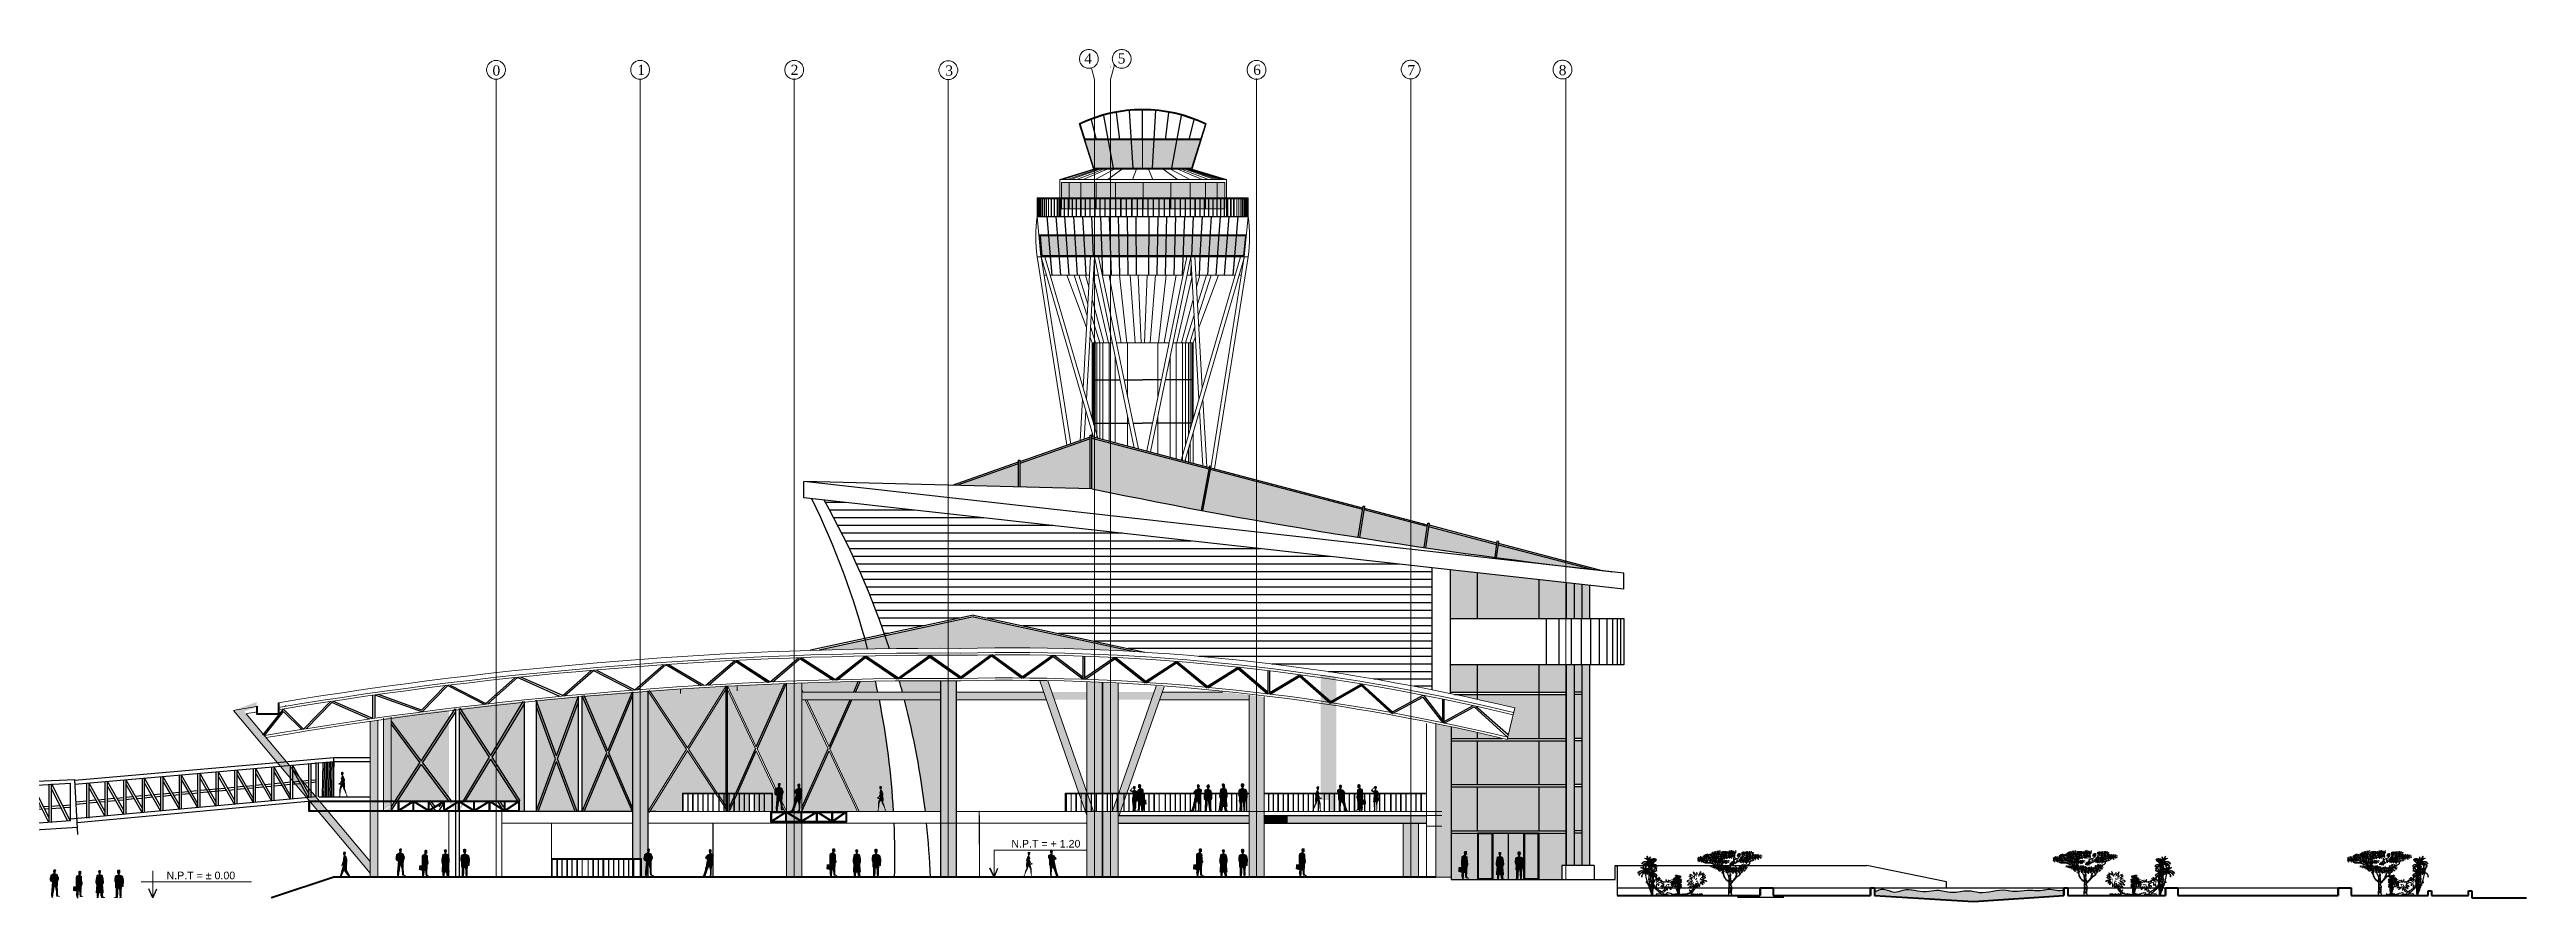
# Model space of a CAD drawing. Header units: metres. Extents: x 2330 to 2661, y 695 to 924.
# Drawn here: x 2464.4 to 2625.2, y 868.8 to 924.1 of the extents above; entities that cross this region are included whole.
import ezdxf

# ---------------------------------------------------------------- set-up
doc = ezdxf.new("R2010")
doc.units = ezdxf.units.M
doc.header["$LTSCALE"] = 20
doc.linetypes.add('ACAD_ISO02W100', pattern=[15, 12, -3])
for name, color, linetype, lineweight in [('ASD 0.70', 141, 'Continuous', 30), ('Aux4', 31, 'Continuous', 20), ('Axis', 254, 'ACAD_ISO02W100', 5), ('Columns', 30, 'Continuous', 40), ('Equipment', 22, 'Continuous', 18), ('Garden', 152, 'Continuous', 0), ('Green', 116, 'Continuous', 5), ('p1', 11, 'Continuous', 13), ('People', 254, 'Continuous', 13)]:
    doc.layers.add(name, color=color, linetype=linetype, lineweight=lineweight)
doc.layers.add('Aux3', color=7, linetype='Continuous', true_color=0xa85400)
doc.layers.add('Tree and Others', color=74, linetype='Continuous')
doc.styles.add('50TEXTO15', font='romans.shx', dxfattribs={"height": 0.15})
doc.styles.get("Standard").update_dxf_attribs({"font": 'arial.ttf'})

msp = doc.modelspace()

# ---------------------------------------------------------------- texts
at = {"layer": 'Axis', "insert": (2493.42, 922.72), "char_height": 0.6617, "width": 4.4113, "attachment_point": 5, "rotation": 180, "style": '50TEXTO15'}
msp.add_mtext('{\\fBookman Old Style|b0|i0|c0|p18;0}', dxfattribs=at)
at = {"layer": 'Axis', "char_height": 0.6617, "width": 4.4113, "attachment_point": 5, "style": '50TEXTO15'}
for s, insert in [('{\\fBookman Old Style|b0|i0|c0|p18;1}', (2502.81, 922.75)), ('{\\fBookman Old Style|b0|i0|c0|p18;2}', (2512.77, 922.75)), ('{\\fBookman Old Style|b0|i0|c0|p18;3}', (2522.81, 922.7)), ('{\\fBookman Old Style|b0|i0|c0|p18;4}', (2531.82, 923.49)), ('{\\fBookman Old Style|b0|i0|c0|p18;5}', (2533.99, 923.49)), ('{\\fBookman Old Style|b0|i0|c0|p18;6}', (2542.78, 922.75)), ('{\\fBookman Old Style|b0|i0|c0|p18;7}', (2552.79, 922.73)), ('{\\fBookman Old Style|b0|i0|c0|p18;8}', (2562.61, 922.73))]:
    msp.add_mtext(s, dxfattribs=dict(at, insert=insert))
at = {"layer": 'p1'}
for s, p in [('N.P.T = + 1.20', (2526.84, 872.31)), ('N.P.T = %%P 0.00', (2472.02, 870.25))]:
    msp.add_text(s, height=0.4933, dxfattribs=at).set_placement(p)

# ---------------------------------------------------------------- blocks, each defined once
blk = doc.blocks.new('*U3')
at = {"linetype": 'Continuous'}
for points in [[(5178, -3001), (5121, -3075), (5232, -3034)], [(5232, -3034), (5121, -3075), (5227, -3067)], [(5227, -3067), (5121, -3075), (5300, -3080)], [(5121, -3075), (5138, -3106), (5300, -3080)], [(5300, -3080), (5138, -3106), (5301, -3087)], [(5301, -3087), (5138, -3106), (5615, -3137)], [(5138, -3106), (5166, -3132), (5615, -3137)], [(5166, -3132), (5282, -3190), (5615, -3137)], [(5257, -2913), (5178, -3001), (5262, -2915)], [(5262, -2915), (5178, -3001), (5293, -2935)], [(5293, -2935), (5178, -3001), (5296, -2942)], [(5296, -2942), (5178, -3001), (5232, -3034)], [(5293, -2881), (5262, -2915), (5333, -2885)], [(5333, -2885), (5262, -2915), (5314, -2908)], [(5314, -2908), (5262, -2915), (5333, -2915)], [(5262, -2915), (5293, -2935), (5333, -2915)], [(5290, -3207), (5278, -3280), (5652, -3368)], [(5615, -3137), (5282, -3190), (5652, -3368)], [(5282, -3190), (5290, -3207), (5652, -3368)], [(5323, -2869), (5293, -2881), (5332, -2870)], [(5332, -2870), (5293, -2881), (5333, -2878)], [(5333, -2878), (5293, -2881), (5333, -2885)], [(5333, -2915), (5293, -2935), (5311, -2927)], [(5344, -3062), (5301, -3087), (5557, -3079)], [(5557, -3079), (5301, -3087), (5615, -3137)], [(5333, -2915), (5311, -2927), (5334, -2921)], [(5362, -2785), (5332, -2840), (5508, -2824)], [(5508, -2824), (5332, -2840), (5524, -2894)], [(5332, -2840), (5333, -2878), (5524, -2894)], [(5333, -2878), (5333, -2885), (5524, -2894)], [(5333, -2885), (5333, -2911), (5524, -2894)], [(5333, -2885), (5333, -2885), (5524, -2894)], [(5524, -2894), (5333, -2911), (5487, -2944)], [(5333, -2911), (5349, -2942), (5363, -2942)], [(5333, -2911), (5363, -2942), (5487, -2944)], [(5379, -3046), (5344, -3062), (5488, -3051)], [(5488, -3051), (5344, -3062), (5557, -3079)], [(5415, -2764), (5362, -2785), (5478, -2777)], [(5478, -2777), (5362, -2785), (5508, -2824)], [(5363, -2942), (5371, -2983), (5487, -2944)], [(5487, -2944), (5371, -2983), (5478, -2984)], [(5371, -2983), (5393, -3001), (5478, -2984)], [(5482, -3025), (5379, -3046), (5488, -3051)], [(5382, -3025), (5379, -3046), (5482, -3025)], [(5391, -3022), (5382, -3025), (5482, -3025)], [(5393, -3001), (5391, -3022), (5465, -3003)], [(5465, -3003), (5391, -3022), (5471, -3021)], [(5471, -3021), (5391, -3022), (5482, -3025)], [(5478, -2984), (5393, -3001), (5465, -3003)], [(5524, -2894), (5487, -2944), (5500, -2949)], [(5266, -4426), (5206, -4458), (5342, -4449)], [(5342, -4449), (5206, -4458), (5311, -4451)], [(5311, -4451), (5206, -4458), (5291, -4474)], [(5206, -4458), (5206, -4473), (5291, -4474)], [(5206, -4473), (5266, -4479), (5291, -4474)], [(5296, -4401), (5266, -4426), (5379, -4409)], [(5379, -4409), (5266, -4426), (5376, -4434)], [(5266, -4426), (5342, -4449), (5376, -4434)], [(5277, -3602), (5269, -3843), (5671, -3704)], [(5671, -3704), (5269, -3843), (5593, -3798)], [(5593, -3798), (5269, -3843), (5590, -3841)], [(5590, -3841), (5269, -3843), (5572, -3844)], [(5269, -3843), (5296, -3851), (5572, -3844)], [(5309, -3438), (5277, -3602), (5627, -3501)], [(5627, -3501), (5277, -3602), (5628, -3554)], [(5628, -3554), (5277, -3602), (5671, -3704)], [(5278, -3280), (5308, -3323), (5652, -3368)], [(5572, -3844), (5296, -3851), (5451, -3858)], [(5296, -3851), (5409, -3861), (5451, -3858)], [(5296, -3851), (5301, -4027), (5409, -3861)], [(5323, -4367), (5296, -4401), (5373, -4393)], [(5373, -4393), (5296, -4401), (5379, -4397)], [(5379, -4397), (5296, -4401), (5379, -4409)], [(5409, -3861), (5301, -4027), (5394, -4013)], [(5394, -4013), (5301, -4027), (5387, -4051)], [(5301, -4027), (5312, -4073), (5387, -4051)], [(5308, -3323), (5309, -3438), (5652, -3368)], [(5652, -3368), (5309, -3438), (5638, -3434)], [(5638, -3434), (5309, -3438), (5627, -3501)], [(5387, -4051), (5312, -4073), (5398, -4125)], [(5312, -4073), (5323, -4367), (5398, -4125)], [(5398, -4125), (5323, -4367), (5392, -4208)], [(5392, -4208), (5323, -4367), (5366, -4324)], [(5366, -4324), (5323, -4367), (5373, -4393)], [(5342, -4449), (5341, -4474), (5349, -4476)], [(5341, -4474), (5344, -4476), (5349, -4476)], [(5376, -4434), (5342, -4449), (5349, -4476)], [(5451, -3858), (5409, -3861), (5435, -3863)], [(5572, -3844), (5451, -3858), (5556, -3958)], [(5451, -3858), (5469, -4008), (5556, -3958)], [(5556, -3958), (5469, -4008), (5554, -4011)], [(5469, -4008), (5471, -4064), (5554, -4011)], [(5554, -4011), (5471, -4064), (5548, -4101)], [(5471, -4064), (5473, -4112), (5548, -4101)], [(5484, -4404), (5471, -4447), (5557, -4449)], [(5471, -4447), (5487, -4479), (5557, -4449)], [(5548, -4101), (5473, -4112), (5553, -4203)], [(5473, -4112), (5473, -4184), (5553, -4203)], [(5473, -4184), (5482, -4304), (5553, -4203)], [(5553, -4203), (5482, -4304), (5533, -4341)], [(5482, -4304), (5489, -4366), (5533, -4341)], [(5489, -4366), (5484, -4404), (5536, -4384)], [(5536, -4384), (5484, -4404), (5557, -4449)], [(5557, -4449), (5487, -4479), (5549, -4475)], [(5533, -4341), (5489, -4366), (5536, -4384)], [(5671, -3704), (5593, -3798), (5658, -3730)], [(5658, -3730), (5593, -3798), (5615, -3800)], [(5629, -3534), (5628, -3554), (5669, -3552)], [(5669, -3552), (5628, -3554), (5671, -3704)]]:
    blk.add_solid(points, dxfattribs=at)
blk = doc.blocks.new('*U5')
at = {"linetype": 'Continuous'}
for points in [[(2740, -5875), (2731, -5923), (3045, -5916)], [(3045, -5916), (2731, -5923), (3033, -5920)], [(3033, -5920), (2731, -5923), (2903, -5939)], [(2731, -5923), (2745, -5926), (2878, -5939)], [(2731, -5923), (2878, -5939), (2903, -5939)], [(2738, -5759), (2734, -5840), (2984, -5767)], [(2984, -5767), (2734, -5840), (2997, -5831)], [(2997, -5831), (2734, -5840), (3020, -5873)], [(2734, -5840), (2740, -5875), (3020, -5873)], [(2769, -5657), (2738, -5759), (2957, -5673)], [(2957, -5673), (2738, -5759), (2984, -5767)], [(3020, -5873), (2740, -5875), (3045, -5916)], [(2754, -5490), (2743, -5569), (2958, -5514)], [(2958, -5514), (2743, -5569), (3047, -5703)], [(2743, -5569), (2769, -5657), (2957, -5673)], [(2743, -5569), (2957, -5673), (3047, -5703)], [(2745, -5926), (2749, -5970), (2878, -5939)], [(2878, -5939), (2749, -5970), (2833, -6097)], [(2809, -5357), (2754, -5490), (2960, -5361)], [(2960, -5361), (2754, -5490), (3002, -5462)], [(3002, -5462), (2754, -5490), (2986, -5488)], [(2986, -5488), (2754, -5490), (2958, -5514)], [(2846, -5280), (2809, -5357), (2854, -5281)], [(2854, -5281), (2809, -5357), (2934, -5291)], [(2934, -5291), (2809, -5357), (2960, -5361)], [(2841, -5079), (2826, -5099), (2993, -5100)], [(2826, -5099), (2828, -5158), (2993, -5100)], [(2993, -5100), (2828, -5158), (2987, -5104)], [(2987, -5104), (2828, -5158), (2987, -5130)], [(2987, -5130), (2828, -5158), (2982, -5138)], [(2982, -5138), (2828, -5158), (2989, -5152)], [(2989, -5152), (2828, -5158), (2978, -5237)], [(2828, -5158), (2872, -5243), (2978, -5237)], [(2855, -5066), (2841, -5079), (2996, -5070)], [(2996, -5070), (2841, -5079), (2993, -5100)], [(2872, -5243), (2854, -5281), (2945, -5245)], [(2945, -5245), (2854, -5281), (2934, -5291)], [(2901, -5041), (2855, -5066), (2950, -5054)], [(2950, -5054), (2855, -5066), (2996, -5070)], [(2978, -5237), (2872, -5243), (2945, -5245)], [(3033, -5920), (2903, -5939), (3057, -6001)], [(2903, -5939), (2999, -6123), (3057, -6001)], [(2968, -5054), (2950, -5054), (2996, -5070)], [(2957, -5673), (2981, -5703), (3047, -5703)], [(2981, -5703), (3004, -5730), (3042, -5709)], [(2981, -5703), (2998, -5734), (3004, -5730)], [(3047, -5703), (2981, -5703), (3042, -5709)], [(3014, -5754), (2984, -5767), (3143, -5790)], [(2984, -5767), (2997, -5831), (3143, -5790)], [(3143, -5790), (2997, -5831), (3008, -5833)], [(2997, -5831), (3003, -5835), (3008, -5833)], [(3042, -5709), (3004, -5730), (3067, -5733)], [(3004, -5730), (3014, -5754), (3067, -5733)], [(3067, -5733), (3014, -5754), (3143, -5790)], [(3112, -5710), (3067, -5733), (3143, -5790)], [(2594, -6476), (2575, -6533), (2609, -6500)], [(2609, -6500), (2575, -6533), (2580, -6537)], [(2608, -6454), (2594, -6476), (2659, -6473)], [(2659, -6473), (2594, -6476), (2660, -6475)], [(2660, -6475), (2594, -6476), (2609, -6500)], [(2614, -6454), (2608, -6454), (2659, -6473)], [(2660, -6475), (2609, -6500), (2672, -6535)], [(2609, -6500), (2627, -6520), (2672, -6535)], [(2647, -6389), (2614, -6454), (2676, -6418)], [(2676, -6418), (2614, -6454), (2659, -6473)], [(2627, -6520), (2648, -6567), (2672, -6535)], [(2679, -6238), (2647, -6389), (2676, -6418)], [(2672, -6535), (2648, -6567), (2712, -6566)], [(2712, -6566), (2648, -6567), (2712, -6575)], [(2648, -6567), (2669, -6571), (2712, -6575)], [(2803, -6146), (2679, -6238), (2676, -6418)], [(2707, -6143), (2679, -6238), (2803, -6146)], [(2749, -6076), (2707, -6143), (2833, -6097)], [(2833, -6097), (2707, -6143), (2818, -6133)], [(2818, -6133), (2707, -6143), (2803, -6146)], [(2749, -5970), (2749, -6076), (2833, -6097)], [(2999, -6123), (2993, -6201), (3079, -6175)], [(3079, -6175), (2993, -6201), (3079, -6409)], [(2993, -6201), (3000, -6269), (3079, -6409)], [(3057, -6001), (2999, -6123), (3083, -6109)], [(3083, -6109), (2999, -6123), (3079, -6175)], [(3000, -6269), (3031, -6417), (3079, -6409)], [(3036, -6485), (3026, -6521), (3086, -6491)], [(3086, -6491), (3026, -6521), (3095, -6494)], [(3095, -6494), (3026, -6521), (3099, -6502)], [(3099, -6502), (3026, -6521), (3119, -6545)], [(3026, -6521), (3026, -6530), (3119, -6545)], [(3026, -6530), (3057, -6535), (3119, -6545)], [(3079, -6409), (3031, -6417), (3086, -6491)], [(3031, -6417), (3036, -6485), (3086, -6491)], [(3057, -6535), (3095, -6572), (3119, -6545)], [(3119, -6545), (3095, -6572), (3167, -6569)], [(3167, -6569), (3095, -6572), (3168, -6578)], [(3095, -6572), (3132, -6576), (3168, -6578)]]:
    blk.add_solid(points, dxfattribs=at)
blk = doc.blocks.new('*U1')
at = {"linetype": 'Continuous'}
for points in [[(3609, -5676), (3572, -5753), (3652, -5703)], [(3652, -5703), (3572, -5753), (3715, -5706)], [(3715, -5706), (3572, -5753), (3703, -5729)], [(3703, -5729), (3572, -5753), (3732, -5745)], [(3732, -5745), (3572, -5753), (3978, -5759)], [(3572, -5753), (3713, -5807), (3978, -5759)], [(3572, -5753), (3711, -5812), (3713, -5807)], [(3678, -5681), (3652, -5703), (3715, -5706)], [(3761, -5527), (3675, -5675), (3767, -5655)], [(3767, -5655), (3675, -5675), (3754, -5668)], [(3754, -5668), (3675, -5675), (3740, -5680)], [(3675, -5675), (3678, -5681), (3740, -5680)], [(3740, -5680), (3678, -5681), (3721, -5710)], [(3678, -5681), (3715, -5706), (3721, -5710)], [(3978, -5759), (3713, -5807), (3974, -5840)], [(3956, -5655), (3732, -5745), (3978, -5759)], [(3767, -5655), (3732, -5745), (3956, -5655)], [(3922, -5037), (3734, -5068), (3918, -5079)], [(3751, -5037), (3734, -5068), (3922, -5037)], [(3734, -5068), (3744, -5073), (3918, -5079)], [(3788, -5200), (3734, -5420), (3877, -5203)], [(3877, -5203), (3734, -5420), (3908, -5230)], [(3908, -5230), (3734, -5420), (3944, -5284)], [(3944, -5284), (3734, -5420), (3986, -5421)], [(3734, -5420), (3752, -5487), (3986, -5421)], [(3774, -4942), (3744, -4957), (3805, -4952)], [(3805, -4952), (3744, -4957), (3899, -4972)], [(3744, -4957), (3744, -4987), (3899, -4972)], [(3899, -4972), (3744, -4987), (3912, -4985)], [(3912, -4985), (3744, -4987), (3927, -5014)], [(3744, -4987), (3750, -4991), (3927, -5014)], [(3744, -5073), (3748, -5136), (3918, -5079)], [(3750, -4991), (3748, -5030), (3927, -5014)], [(3927, -5014), (3748, -5030), (3922, -5037)], [(3748, -5030), (3751, -5037), (3922, -5037)], [(3918, -5079), (3748, -5136), (3936, -5129)], [(3936, -5129), (3748, -5136), (3950, -5145)], [(3748, -5136), (3787, -5151), (3950, -5145)], [(3986, -5421), (3752, -5487), (3990, -5569)], [(3752, -5487), (3761, -5527), (3990, -5569)], [(3761, -5527), (3767, -5655), (3990, -5569)], [(3990, -5569), (3767, -5655), (3956, -5655)], [(3950, -5145), (3787, -5151), (3940, -5159)], [(3787, -5151), (3788, -5200), (3940, -5159)], [(3940, -5159), (3788, -5200), (3949, -5170)], [(3949, -5170), (3788, -5200), (3946, -5194)], [(3946, -5194), (3788, -5200), (3930, -5195)], [(3930, -5195), (3788, -5200), (3888, -5200)], [(3788, -5200), (3877, -5203), (3888, -5200)], [(3855, -4944), (3805, -4952), (3899, -4972)], [(3930, -5195), (3888, -5200), (3932, -5207)], [(3888, -5200), (3907, -5213), (3932, -5207)], [(3473, -6570), (3472, -6579), (3508, -6579)], [(3515, -6551), (3473, -6570), (3545, -6579)], [(3473, -6570), (3508, -6579), (3545, -6579)], [(3553, -6502), (3515, -6551), (3618, -6503)], [(3618, -6503), (3515, -6551), (3602, -6545)], [(3602, -6545), (3515, -6551), (3587, -6546)], [(3587, -6546), (3515, -6551), (3545, -6579)], [(3618, -6503), (3555, -6502), (3553, -6502)], [(3600, -6178), (3554, -6488), (3671, -6328)], [(3671, -6328), (3554, -6488), (3645, -6424)], [(3645, -6424), (3554, -6488), (3624, -6500)], [(3554, -6488), (3563, -6492), (3624, -6500)], [(3563, -6492), (3555, -6502), (3624, -6500)], [(3624, -6500), (3555, -6502), (3618, -6503)], [(3603, -6112), (3600, -6178), (3714, -6147)], [(3714, -6147), (3600, -6178), (3671, -6328)], [(3618, -6503), (3602, -6545), (3618, -6535)], [(3618, -6535), (3602, -6545), (3611, -6579)], [(3602, -6545), (3606, -6579), (3611, -6579)], [(3629, -6021), (3603, -6112), (3714, -6147)], [(3691, -5862), (3629, -6021), (3804, -5945)], [(3804, -5945), (3629, -6021), (3714, -6147)], [(3713, -5807), (3691, -5862), (3974, -5840)], [(3974, -5840), (3691, -5862), (3954, -5874)], [(3691, -5862), (3804, -5945), (3954, -5874)], [(3954, -5874), (3804, -5945), (3945, -6021)], [(3804, -5945), (3834, -6209), (3945, -6021)], [(3945, -6021), (3834, -6209), (3939, -6147)], [(3939, -6147), (3834, -6209), (3945, -6209)], [(3834, -6209), (3900, -6498), (3945, -6209)], [(3869, -6572), (3867, -6581), (3931, -6579)], [(3931, -6579), (3867, -6581), (3910, -6581)], [(3910, -6545), (3869, -6572), (3931, -6579)], [(3945, -6209), (3900, -6498), (3960, -6254)], [(3960, -6254), (3900, -6498), (3992, -6460)], [(3992, -6460), (3900, -6498), (3978, -6467)], [(3978, -6467), (3900, -6498), (3934, -6485)], [(3926, -6498), (3910, -6545), (3987, -6515)], [(3987, -6515), (3910, -6545), (3968, -6531)], [(3968, -6531), (3910, -6545), (3931, -6579)], [(3936, -6493), (3926, -6498), (3987, -6515)], [(3978, -6467), (3934, -6485), (4004, -6491)], [(3934, -6485), (3936, -6493), (4004, -6491)], [(4004, -6491), (3936, -6493), (3987, -6515)], [(3993, -6467), (3978, -6467), (4004, -6491)], [(4004, -6491), (3987, -6515), (4017, -6548)], [(3987, -6515), (4013, -6553), (4017, -6548)]]:
    blk.add_solid(points, dxfattribs=at)
blk = doc.blocks.new('*U2')
at = {"linetype": 'Continuous'}
for points in [[(8729, -3501), (8710, -3655), (9100, -3641)], [(9100, -3641), (8710, -3655), (9101, -3725)], [(8710, -3655), (8721, -3719), (9101, -3725)], [(8721, -3719), (8735, -3752), (9101, -3725)], [(8773, -3458), (8729, -3501), (9012, -3461)], [(9012, -3461), (8729, -3501), (9064, -3497)], [(9064, -3497), (8729, -3501), (9100, -3641)], [(9101, -3725), (8735, -3752), (9087, -3865)], [(8735, -3752), (8747, -3807), (9087, -3865)], [(8747, -3807), (8740, -3972), (9087, -3865)], [(9087, -3865), (8740, -3972), (9081, -3868)], [(9081, -3868), (8740, -3972), (9088, -3887)], [(9088, -3887), (8740, -3972), (9028, -3926)], [(9028, -3926), (8740, -3972), (8891, -3979)], [(8844, -3440), (8773, -3458), (8938, -3441)], [(8938, -3441), (8773, -3458), (9012, -3461)], [(8832, -3251), (8815, -3289), (8956, -3265)], [(8956, -3265), (8815, -3289), (8961, -3314)], [(8815, -3289), (8821, -3322), (8961, -3314)], [(8961, -3314), (8821, -3322), (8954, -3352)], [(8821, -3322), (8824, -3350), (8954, -3352)], [(8824, -3350), (8828, -3368), (8954, -3352)], [(8954, -3352), (8828, -3368), (8941, -3394)], [(8828, -3368), (8843, -3400), (8941, -3394)], [(8877, -3232), (8832, -3251), (8937, -3240)], [(8937, -3240), (8832, -3251), (8956, -3265)], [(8941, -3394), (8843, -3400), (8924, -3413)], [(8843, -3400), (8869, -3422), (8924, -3413)], [(8845, -3425), (8844, -3440), (8938, -3441)], [(8869, -3422), (8845, -3425), (8938, -3441)], [(8924, -3413), (8869, -3422), (8938, -3441)], [(9028, -3926), (8891, -3979), (9009, -4044)], [(9088, -3887), (9028, -3926), (9080, -3926)], [(8737, -4337), (8682, -4358), (8858, -4343)], [(8858, -4343), (8682, -4358), (8852, -4368)], [(8682, -4358), (8682, -4366), (8761, -4367)], [(8682, -4358), (8761, -4367), (8824, -4367)], [(8682, -4358), (8824, -4367), (8852, -4368)], [(8682, -4366), (8738, -4370), (8761, -4367)], [(8780, -4308), (8737, -4337), (8855, -4317)], [(8855, -4317), (8737, -4337), (8859, -4319)], [(8859, -4319), (8737, -4337), (8861, -4328)], [(8861, -4328), (8737, -4337), (8858, -4343)], [(8740, -3972), (8766, -3977), (8891, -3979)], [(8761, -4367), (8773, -4368), (8824, -4367)], [(8766, -3977), (8880, -3983), (8891, -3979)], [(8766, -3977), (8771, -4088), (8880, -3983)], [(8771, -4119), (8768, -4302), (8877, -4149)], [(8877, -4149), (8768, -4302), (8873, -4201)], [(8873, -4201), (8768, -4302), (8864, -4293)], [(8864, -4293), (8768, -4302), (8855, -4317)], [(8768, -4302), (8780, -4308), (8855, -4317)], [(8880, -3983), (8771, -4088), (8887, -3984)], [(8887, -3984), (8771, -4088), (8874, -4079)], [(8874, -4079), (8771, -4088), (8876, -4102)], [(8771, -4088), (8771, -4119), (8876, -4102)], [(8876, -4102), (8771, -4119), (8877, -4149)], [(8824, -4367), (8773, -4368), (8824, -4370)], [(8824, -4367), (8827, -4368), (8852, -4368)], [(8891, -3979), (8911, -4074), (9009, -4044)], [(9009, -4044), (8911, -4074), (9007, -4079)], [(8911, -4074), (8913, -4108), (9007, -4079)], [(9007, -4079), (8913, -4108), (9002, -4134)], [(8913, -4108), (8916, -4138), (9002, -4134)], [(8925, -4322), (8913, -4348), (9010, -4352)], [(8913, -4348), (8928, -4367), (9010, -4352)], [(9002, -4134), (8916, -4138), (9007, -4197)], [(8916, -4138), (8916, -4183), (9007, -4197)], [(8916, -4183), (8931, -4298), (9007, -4197)], [(8916, -4183), (8922, -4299), (8931, -4298)], [(8931, -4298), (8925, -4322), (9003, -4299)], [(9003, -4299), (8925, -4322), (8991, -4311)], [(8991, -4311), (8925, -4322), (9010, -4352)], [(9010, -4352), (8928, -4367), (9002, -4368)], [(9007, -4197), (8931, -4298), (9003, -4299)]]:
    blk.add_solid(points, dxfattribs=at)
blk = doc.blocks.new('*U4')
at = {"linetype": 'Continuous'}
for points in [[(7936, -2911), (7885, -3172), (8356, -3028)], [(8356, -3028), (7885, -3172), (8386, -3149)], [(8064, -2879), (7936, -2911), (8314, -2907)], [(8314, -2907), (7936, -2911), (8356, -3028)], [(8003, -2676), (8002, -2686), (8225, -2698)], [(8002, -2686), (8045, -2701), (8225, -2698)], [(8016, -2665), (8003, -2676), (8225, -2698)], [(8055, -2656), (8016, -2665), (8225, -2698)], [(8225, -2698), (8045, -2701), (8215, -2703)], [(8045, -2701), (8048, -2772), (8215, -2703)], [(8215, -2703), (8048, -2772), (8223, -2729)], [(8223, -2729), (8048, -2772), (8221, -2750)], [(8221, -2750), (8048, -2772), (8210, -2770)], [(8210, -2770), (8048, -2772), (8184, -2839)], [(8048, -2772), (8081, -2847), (8184, -2839)], [(8057, -2615), (8055, -2656), (8225, -2638)], [(8225, -2638), (8055, -2656), (8225, -2698)], [(8089, -2608), (8057, -2615), (8225, -2638)], [(8081, -2847), (8064, -2879), (8196, -2879)], [(8196, -2879), (8064, -2879), (8314, -2907)], [(8184, -2839), (8081, -2847), (8196, -2879)], [(8138, -2606), (8089, -2608), (8225, -2638)], [(7885, -3172), (7858, -3348), (8409, -3383)], [(7858, -3348), (7877, -3445), (8409, -3383)], [(8409, -3383), (7877, -3445), (8349, -3556)], [(7877, -3445), (7921, -3585), (8349, -3556)], [(7900, -3758), (7881, -4058), (8398, -4058)], [(8398, -4058), (7881, -4058), (7938, -4059)], [(8386, -3149), (7885, -3172), (8409, -3383)], [(7921, -3585), (7900, -3758), (8358, -3674)], [(8358, -3674), (7900, -3758), (8398, -4058)], [(8349, -3556), (7921, -3585), (8358, -3674)], [(8398, -4058), (7938, -4059), (8339, -4075)], [(7938, -4059), (8167, -4079), (8339, -4075)], [(7938, -4059), (8102, -4083), (8167, -4079)], [(7938, -4059), (7939, -4282), (8102, -4083)], [(8102, -4083), (7939, -4282), (7962, -4282)], [(7962, -4282), (7946, -4338), (8071, -4290)], [(8071, -4290), (7946, -4338), (8075, -4326)], [(8075, -4326), (7946, -4338), (8075, -4370)], [(7946, -4338), (7948, -4372), (8075, -4370)], [(8102, -4083), (7962, -4282), (8071, -4290)], [(8339, -4075), (8167, -4079), (8361, -4282)], [(8167, -4079), (8225, -4285), (8361, -4282)], [(8167, -4079), (8192, -4287), (8225, -4285)], [(8225, -4285), (8217, -4368), (8374, -4366)], [(8374, -4366), (8217, -4368), (8282, -4368)], [(8361, -4282), (8225, -4285), (8459, -4329)], [(8225, -4285), (8374, -4366), (8459, -4329)], [(8459, -4329), (8374, -4366), (8469, -4368)]]:
    blk.add_solid(points, dxfattribs=at)
blk = doc.blocks.new('*U6')
at = {"linetype": 'Continuous'}
for points in [[(3552, -1342), (3544, -1364), (3558, -1348)], [(3558, -1348), (3544, -1364), (3550, -1367)], [(3553, -1318), (3548, -1331), (3559, -1321)], [(3559, -1321), (3548, -1331), (3556, -1329)], [(3558, -1331), (3552, -1342), (3563, -1340)], [(3563, -1340), (3552, -1342), (3558, -1348)], [(3569, -1297), (3553, -1318), (3641, -1301)], [(3641, -1301), (3553, -1318), (3637, -1315)], [(3637, -1315), (3553, -1318), (3559, -1321)], [(3569, -1354), (3553, -1372), (3557, -1373)], [(3559, -1354), (3553, -1372), (3569, -1354)], [(3564, -1321), (3558, -1331), (3627, -1328)], [(3627, -1328), (3558, -1331), (3614, -1335)], [(3558, -1331), (3563, -1340), (3614, -1335)], [(3637, -1315), (3559, -1321), (3564, -1321)], [(3570, -1340), (3559, -1354), (3581, -1345)], [(3581, -1345), (3559, -1354), (3569, -1354)], [(3614, -1335), (3563, -1340), (3570, -1340)], [(3637, -1315), (3564, -1321), (3627, -1328)], [(3572, -1356), (3566, -1370), (3577, -1367)], [(3577, -1367), (3566, -1370), (3569, -1377)], [(3566, -1370), (3566, -1376), (3569, -1377)], [(3583, -1287), (3569, -1297), (3641, -1301)], [(3614, -1335), (3570, -1340), (3581, -1345)], [(3645, -1376), (3570, -1627), (3916, -1407)], [(3916, -1407), (3570, -1627), (3910, -1614)], [(3581, -1345), (3572, -1356), (3593, -1350)], [(3593, -1350), (3572, -1356), (3577, -1367)], [(3614, -1335), (3581, -1345), (3593, -1350)], [(3665, -1022), (3582, -1267), (3953, -1065)], [(3953, -1065), (3582, -1267), (3920, -1152)], [(3920, -1152), (3582, -1267), (3934, -1225)], [(3934, -1225), (3582, -1267), (3920, -1311)], [(3582, -1267), (3594, -1280), (3920, -1311)], [(3594, -1280), (3583, -1287), (3920, -1311)], [(3583, -1287), (3641, -1301), (3920, -1311)], [(3584, -1373), (3583, -1383), (3592, -1376)], [(3592, -1376), (3583, -1383), (3588, -1384)], [(3587, -1365), (3584, -1373), (3592, -1376)], [(3593, -1350), (3587, -1365), (3601, -1354)], [(3601, -1354), (3587, -1365), (3592, -1376)], [(3614, -1335), (3593, -1350), (3601, -1354)], [(3641, -1301), (3651, -1307), (3920, -1311)], [(3656, -1310), (3645, -1376), (3920, -1311)], [(3920, -1311), (3645, -1376), (3916, -1407)], [(3651, -1307), (3656, -1310), (3920, -1311)], [(3677, -547), (3659, -589), (3854, -552)], [(3854, -552), (3659, -589), (3832, -648)], [(3659, -589), (3672, -595), (3832, -648)], [(3674, -875), (3665, -1022), (3936, -918)], [(3936, -918), (3665, -1022), (3953, -1065)], [(3689, -493), (3671, -535), (3854, -552)], [(3671, -535), (3677, -547), (3854, -552)], [(3672, -595), (3675, -660), (3832, -648)], [(3704, -715), (3674, -875), (3859, -727)], [(3859, -727), (3674, -875), (3895, -780)], [(3895, -780), (3674, -875), (3936, -918)], [(3832, -648), (3675, -660), (3814, -650)], [(3814, -650), (3675, -660), (3813, -701)], [(3675, -660), (3708, -670), (3813, -701)], [(3681, -472), (3680, -487), (3854, -552)], [(3680, -487), (3689, -493), (3854, -552)], [(3728, -457), (3681, -472), (3839, -464)], [(3839, -464), (3681, -472), (3854, -552)], [(3715, -694), (3704, -715), (3813, -701)], [(3813, -701), (3704, -715), (3859, -727)], [(3708, -670), (3715, -694), (3813, -701)], [(3765, -454), (3728, -457), (3839, -464)], [(3934, -1225), (3920, -1311), (3922, -1316)], [(3382, -2050), (3377, -2073), (3520, -2063)], [(3520, -2063), (3377, -2073), (3472, -2071)], [(3442, -2039), (3382, -2050), (3584, -2043)], [(3584, -2043), (3382, -2050), (3520, -2063)], [(3481, -2004), (3442, -2039), (3487, -2007)], [(3487, -2007), (3442, -2039), (3578, -2010)], [(3578, -2010), (3442, -2039), (3586, -2013)], [(3586, -2013), (3442, -2039), (3584, -2043)], [(3570, -1627), (3479, -1977), (3747, -1647)], [(3747, -1647), (3479, -1977), (3588, -2002)], [(3479, -1977), (3501, -1985), (3582, -2001)], [(3479, -1977), (3582, -2001), (3588, -2002)], [(3501, -1985), (3487, -2007), (3582, -2001)], [(3582, -2001), (3487, -2007), (3578, -2010)], [(3584, -2043), (3520, -2063), (3580, -2071)], [(3520, -2063), (3520, -2071), (3580, -2071)], [(3910, -1614), (3570, -1627), (3747, -1647)], [(3910, -1614), (3747, -1647), (4096, -1943)], [(3747, -1647), (3762, -1725), (4096, -1943)], [(3762, -1725), (3965, -1988), (4096, -1943)], [(3956, -2031), (3885, -2053), (4029, -2051)], [(4029, -2051), (3885, -2053), (4013, -2071)], [(3885, -2053), (3885, -2073), (4013, -2071)], [(3981, -1986), (3956, -2031), (4111, -2002)], [(4111, -2002), (3956, -2031), (4055, -2030)], [(4055, -2030), (3956, -2031), (4029, -2051)], [(4096, -1943), (3965, -1988), (4090, -1958)], [(4090, -1958), (3965, -1988), (4096, -1959)], [(4096, -1959), (3965, -1988), (3981, -1986)], [(4096, -1959), (3981, -1986), (4103, -1974)], [(4103, -1974), (3981, -1986), (4111, -2002)], [(4111, -2002), (4055, -2030), (4110, -2014)], [(4110, -2014), (4055, -2030), (4074, -2043)]]:
    blk.add_solid(points, dxfattribs=at)
blk = doc.blocks.new('*U7')
at = {"linetype": 'Continuous'}
for points in [[(2740, -5875), (2731, -5923), (3045, -5916)], [(3045, -5916), (2731, -5923), (3033, -5920)], [(3033, -5920), (2731, -5923), (2903, -5939)], [(2731, -5923), (2745, -5926), (2878, -5939)], [(2731, -5923), (2878, -5939), (2903, -5939)], [(2738, -5759), (2734, -5840), (2984, -5767)], [(2984, -5767), (2734, -5840), (2997, -5831)], [(2997, -5831), (2734, -5840), (3020, -5873)], [(2734, -5840), (2740, -5875), (3020, -5873)], [(2769, -5657), (2738, -5759), (2957, -5673)], [(2957, -5673), (2738, -5759), (2984, -5767)], [(3020, -5873), (2740, -5875), (3045, -5916)], [(2754, -5490), (2743, -5569), (2958, -5514)], [(2958, -5514), (2743, -5569), (3047, -5703)], [(2743, -5569), (2769, -5657), (2957, -5673)], [(2743, -5569), (2957, -5673), (3047, -5703)], [(2745, -5926), (2749, -5970), (2878, -5939)], [(2878, -5939), (2749, -5970), (2833, -6097)], [(2809, -5357), (2754, -5490), (2960, -5361)], [(2960, -5361), (2754, -5490), (3002, -5462)], [(3002, -5462), (2754, -5490), (2986, -5488)], [(2986, -5488), (2754, -5490), (2958, -5514)], [(2846, -5280), (2809, -5357), (2854, -5281)], [(2854, -5281), (2809, -5357), (2934, -5291)], [(2934, -5291), (2809, -5357), (2960, -5361)], [(2841, -5079), (2826, -5099), (2993, -5100)], [(2826, -5099), (2828, -5158), (2993, -5100)], [(2993, -5100), (2828, -5158), (2987, -5104)], [(2987, -5104), (2828, -5158), (2987, -5130)], [(2987, -5130), (2828, -5158), (2982, -5138)], [(2982, -5138), (2828, -5158), (2989, -5152)], [(2989, -5152), (2828, -5158), (2978, -5237)], [(2828, -5158), (2872, -5243), (2978, -5237)], [(2855, -5066), (2841, -5079), (2996, -5070)], [(2996, -5070), (2841, -5079), (2993, -5100)], [(2872, -5243), (2854, -5281), (2945, -5245)], [(2945, -5245), (2854, -5281), (2934, -5291)], [(2901, -5041), (2855, -5066), (2950, -5054)], [(2950, -5054), (2855, -5066), (2996, -5070)], [(2978, -5237), (2872, -5243), (2945, -5245)], [(3033, -5920), (2903, -5939), (3057, -6001)], [(2903, -5939), (2999, -6123), (3057, -6001)], [(2968, -5054), (2950, -5054), (2996, -5070)], [(2957, -5673), (2981, -5703), (3047, -5703)], [(2981, -5703), (3004, -5730), (3042, -5709)], [(2981, -5703), (2998, -5734), (3004, -5730)], [(3047, -5703), (2981, -5703), (3042, -5709)], [(3014, -5754), (2984, -5767), (3143, -5790)], [(2984, -5767), (2997, -5831), (3143, -5790)], [(3143, -5790), (2997, -5831), (3008, -5833)], [(2997, -5831), (3003, -5835), (3008, -5833)], [(3042, -5709), (3004, -5730), (3067, -5733)], [(3004, -5730), (3014, -5754), (3067, -5733)], [(3067, -5733), (3014, -5754), (3143, -5790)], [(3112, -5710), (3067, -5733), (3143, -5790)], [(2594, -6476), (2575, -6533), (2609, -6500)], [(2609, -6500), (2575, -6533), (2580, -6537)], [(2608, -6454), (2594, -6476), (2659, -6473)], [(2659, -6473), (2594, -6476), (2660, -6475)], [(2660, -6475), (2594, -6476), (2609, -6500)], [(2614, -6454), (2608, -6454), (2659, -6473)], [(2660, -6475), (2609, -6500), (2672, -6535)], [(2609, -6500), (2627, -6520), (2672, -6535)], [(2647, -6389), (2614, -6454), (2676, -6418)], [(2676, -6418), (2614, -6454), (2659, -6473)], [(2627, -6520), (2648, -6567), (2672, -6535)], [(2679, -6238), (2647, -6389), (2676, -6418)], [(2672, -6535), (2648, -6567), (2712, -6566)], [(2712, -6566), (2648, -6567), (2712, -6575)], [(2648, -6567), (2669, -6571), (2712, -6575)], [(2803, -6146), (2679, -6238), (2676, -6418)], [(2707, -6143), (2679, -6238), (2803, -6146)], [(2749, -6076), (2707, -6143), (2833, -6097)], [(2833, -6097), (2707, -6143), (2818, -6133)], [(2818, -6133), (2707, -6143), (2803, -6146)], [(2749, -5970), (2749, -6076), (2833, -6097)], [(2999, -6123), (2993, -6201), (3079, -6175)], [(3079, -6175), (2993, -6201), (3079, -6409)], [(2993, -6201), (3000, -6269), (3079, -6409)], [(3057, -6001), (2999, -6123), (3083, -6109)], [(3083, -6109), (2999, -6123), (3079, -6175)], [(3000, -6269), (3031, -6417), (3079, -6409)], [(3036, -6485), (3026, -6521), (3086, -6491)], [(3086, -6491), (3026, -6521), (3095, -6494)], [(3095, -6494), (3026, -6521), (3099, -6502)], [(3099, -6502), (3026, -6521), (3119, -6545)], [(3026, -6521), (3026, -6530), (3119, -6545)], [(3026, -6530), (3057, -6535), (3119, -6545)], [(3079, -6409), (3031, -6417), (3086, -6491)], [(3031, -6417), (3036, -6485), (3086, -6491)], [(3057, -6535), (3095, -6572), (3119, -6545)], [(3119, -6545), (3095, -6572), (3167, -6569)], [(3167, -6569), (3095, -6572), (3168, -6578)], [(3095, -6572), (3132, -6576), (3168, -6578)]]:
    blk.add_solid(points, dxfattribs=at)
blk = doc.blocks.new('A$C5AC052E7')
at = {"layer": 'Tree and Others'}
for p, q in [((-87.3, 11.76), (-91.28, 11.76)), ((-91.28, 11.76), (-87.44, 2.43)), ((-78.28, 3.98), (-87.3, 11.76)), ((-89.44, 10.95), (-90.94, 10.95)), ((-84.42, 3.02), (-89.44, 10.95)), ((-86.53, 5.15), (-88.56, 5.15)), ((-85.97, 5.47), (-86.53, 5.15)), ((-87.44, 2.43), (-88.4, 2.43)), ((-87.44, 2.43), (-85.17, 2.43)), ((-85.17, 2.43), (-84.42, 3.02)), ((-74.61, 2.34), (-78.69, 2.34)), ((-51.53, 2.34), (-74.61, 2.34)), ((-48.31, 0.35), (-48.31, 2.79)), ((-33.63, 3.08), (-43.53, 3.08)), ((-29.8, 2.02), (-28.9, 2.02)), ((-29.51, 2.02), (-29.36, 1.42)), ((-29.2, 2.02), (-28.78, 1.42)), ((-19.16, 1.08), (-2.35, 2.55)), ((-19.15, 0.83), (-2.36, 2.3)), ((-10, 1.63), (-10, -0.59)), ((-9.85, 1.65), (-9.85, -0.57)), ((-9.85, 1.65), (-8.79, -0.21)), ((-8.8, 1.74), (-8.8, -0.48)), ((-8.65, 1.75), (-8.65, -0.46)), ((-8.65, 1.75), (-7.59, -0.11)), ((-7.59, 1.84), (-7.59, -0.37)), ((-7.44, 1.86), (-7.45, -0.35)), ((-7.44, 1.86), (-6.39, 0)), ((-6.39, 1.95), (-6.39, -0.26)), ((-6.25, 1.66), (-5.19, -0.15)), ((-6.24, 1.96), (-6.24, -0.24)), ((-6.24, 1.96), (-5.19, 0.1)), ((-5.19, 2.05), (-5.19, -0.15)), ((-5.04, 2.07), (-5.04, -0.13)), ((-5.04, 2.07), (-3.98, 0.21)), ((-5.04, 1.77), (-4.01, -0.04)), ((-3.99, 2.16), (-3.99, -0.04)), ((-3.84, 2.17), (-3.84, -0.02)), ((-3.5, 0.01), (-3.5, 2.23)), ((-3.35, 0.01), (-3.35, 2.24)), ((-3.06, 2.26), (-3.12, 0)), ((-2.96, 2.26), (-3.02, 0)), ((-2.86, 2.27), (-2.92, 0)), ((-2.76, 2.28), (-2.82, 0)), ((-2.66, 2.28), (-2.72, 0)), ((-2.56, 2.29), (-2.62, 0)), ((-2.46, 2.29), (-2.52, 0)), ((-2.36, 2.3), (-2.42, 0)), ((-2.35, 0), (-2.35, 2.55)), ((-2.35, 2.55), (0, 2.55)), ((-2.35, 2.3), (0, 2.3)), ((-88.49, 0.04), (-68.37, -4.28)), ((-71.02, 1.23), (-72.25, 1.26)), ((-72.25, 1.26), (-71.32, -0.31)), ((-69.46, 0.25), (-71.02, 1.23)), ((-67.94, -0.2), (-69.46, 0.25)), ((-48.31, 0.62), (-25.37, 0.62)), ((-48.31, 0.35), (-24.88, 0.35)), ((-32.77, 0.35), (-32.77, -2.47)), ((-28.06, 1.42), (-29.81, 1.42)), ((-19.16, 1.12), (-25.78, 0.81)), ((-25.24, 0.56), (-19.45, 0.89)), ((-23.3, -1.8), (-24.36, 0.32)), ((-23.3, -1.47), (-24.35, 0.63)), ((-23.3, 0.67), (-23.3, -1.83)), ((-23.15, 0.68), (-23.15, -1.82)), ((-22.07, -1.73), (-23.13, 0.39)), ((-22.07, -1.4), (-23.12, 0.7)), ((-22.07, 0.74), (-22.07, -1.75)), ((-21.92, 0.75), (-21.92, -1.74)), ((-20.84, -1.66), (-21.9, 0.46)), ((-20.84, -1.33), (-21.89, 0.77)), ((-20.84, 0.81), (-20.84, -1.66)), ((-20.69, 0.82), (-20.69, -1.65)), ((-19.62, -1.57), (-20.67, 0.53)), ((-19.46, -1.56), (-20.66, 0.84)), ((-19.45, -1.56), (-19.45, 0.89)), ((-3.5, 0.01), (-19.45, -1.45)), ((-18.96, -2.43), (-19.16, 1.12)), ((-18.41, 0.9), (-18.41, -1.38)), ((-18.26, 0.91), (-18.26, -1.37)), ((-18.26, 0.91), (-17.21, -0.94)), ((-18.26, 0.61), (-17.21, -1.24)), ((-17.21, 1), (-17.21, -1.23)), ((-17.06, 1.02), (-17.06, -1.22)), ((-17.06, 1.02), (-16, -0.84)), ((-17.06, 0.72), (-16, -1.14)), ((-16.01, 1.11), (-16.01, -1.13)), ((-15.86, 1.12), (-15.86, -1.12)), ((-15.86, 1.12), (-14.8, -0.73)), ((-15.86, 0.82), (-14.8, -1.03)), ((-15.86, -0.01), (-15.41, 0.03)), ((-15.25, 0.04), (-14.8, 0.09)), ((-14.8, 1.21), (-14.8, -1.02)), ((-14.65, 1.23), (-14.65, -1.01)), ((-14.65, 1.23), (-13.6, -0.63)), ((-14.65, 0.93), (-13.6, -0.92)), ((-14.65, 0.1), (-14.21, 0.14)), ((-14.04, 0.15), (-13.6, 0.2)), ((-13.96, 0.01), (-13.6, 0.04)), ((-13.6, 1.32), (-13.6, -0.92)), ((-13.46, 1.03), (-12.4, -0.8)), ((-13.45, 1.33), (-13.45, -0.9)), ((-13.45, 1.33), (-12.4, -0.52)), ((-13.45, 0.21), (-13.01, 0.25)), ((-13.45, 0.06), (-12.93, 0.11)), ((-12.85, 0.26), (-12.4, 0.31)), ((-12.77, 0.12), (-12.4, 0.15)), ((-12.4, 1.42), (-12.4, -0.8)), ((-12.25, 1.44), (-12.25, -0.79)), ((-12.25, 1.44), (-11.19, -0.42)), ((-12.25, 1.14), (-11.2, -0.69)), ((-12.25, 0.32), (-11.81, 0.36)), ((-12.25, 0.17), (-11.73, 0.22)), ((-11.65, 0.37), (-11.2, 0.42)), ((-11.57, 0.23), (-11.2, 0.26)), ((-11.2, 1.53), (-11.2, -0.69)), ((-11.05, 1.54), (-11.05, -0.68)), ((-11.05, 1.54), (-10, -0.31)), ((-11.05, 1.24), (-10, -0.59)), ((-11.05, 0.43), (-9.41, 0.58)), ((-11.05, 0.28), (-9.33, 0.44)), ((-9.85, 1.35), (-8.8, -0.48)), ((-9.25, 0.59), (-8.8, 0.64)), ((-9.17, 0.45), (-8.8, 0.49)), ((-8.65, 1.45), (-7.59, -0.37)), ((-8.65, 0.65), (-8.22, 0.69)), ((-8.65, 0.5), (-8.13, 0.55)), ((-8.05, 0.7), (-7.59, 0.75)), ((-7.97, 0.56), (-7.59, 0.6)), ((-7.44, 1.56), (-6.39, -0.26)), ((-7.44, 0.76), (-7.01, 0.8)), ((-7.44, 0.61), (-6.93, 0.66)), ((-6.85, 0.81), (-6.39, 0.86)), ((-6.77, 0.67), (-6.39, 0.71)), ((-6.24, 0.87), (-5.82, 0.91)), ((-6.24, 0.72), (-5.74, 0.77)), ((-5.66, 0.92), (-5.19, 0.97)), ((-5.57, 0.78), (-5.19, 0.82)), ((-5.04, 0.98), (-4.61, 1.02)), ((-5.04, 0.83), (-4.53, 0.88)), ((-4.45, 1.03), (-3.99, 1.08)), ((-4.37, 0.89), (-3.99, 0.93)), ((-3.84, 1.09), (-3.5, 1.12)), ((-3.84, 0.94), (-3.49, 0.97)), ((-3.32, 0), (0, 0)), ((-48.94, -1.94), (-67.94, -0.2)), ((-60.73, -1.39), (-65.21, -1.39)), ((-56.19, -1.99), (-58.44, -1.07)), ((-43.49, -1.45), (-45.88, -1.45)), ((-45.88, -1.45), (-45.88, -1.65)), ((-19.45, -1.56), (-24.46, -1.92)), ((-23.89, -0.79), (-23.81, -0.79)), ((-23.88, -0.94), (-23.74, -0.94)), ((-23.65, -0.78), (-23.3, -0.76)), ((-23.57, -0.92), (-23.3, -0.91)), ((-23.15, -0.75), (-22.58, -0.71)), ((-23.15, -0.9), (-22.51, -0.86)), ((-22.42, -0.7), (-22.07, -0.68)), ((-22.35, -0.85), (-22.07, -0.83)), ((-21.92, -0.67), (-21.36, -0.63)), ((-21.92, -0.82), (-21.28, -0.78)), ((-21.2, -0.62), (-20.84, -0.6)), ((-21.12, -0.77), (-20.84, -0.75)), ((-20.69, -0.59), (-20.13, -0.56)), ((-20.69, -0.74), (-20.06, -0.7)), ((-19.97, -0.55), (-19.45, -0.51)), ((-19.9, -0.69), (-19.45, -0.66)), ((-19.08, -0.31), (-18.41, -0.25)), ((-19.07, -0.46), (-18.41, -0.4)), ((-3.56, -0.25), (-19, -1.67)), ((-18.26, -0.23), (-17.81, -0.19)), ((-18.26, -0.38), (-17.73, -0.33)), ((-17.64, -0.18), (-17.21, -0.14)), ((-17.56, -0.32), (-17.21, -0.29)), ((-17.06, -0.12), (-16.6, -0.08)), ((-17.06, -0.27), (-16.52, -0.22)), ((-16.44, -0.07), (-16.01, -0.03)), ((-16.36, -0.21), (-16.01, -0.18)), ((-15.86, -0.16), (-15.33, -0.11)), ((-15.17, -0.1), (-14.8, -0.07)), ((-14.65, -0.05), (-14.12, 0)), ((-78.43, -2.12), (-63.34, -2.12)), ((-57.65, -4.32), (-57.63, -2.23)), ((-54.73, -4.27), (-54.73, -2.08)), ((-45.88, -1.65), (-48.94, -1.94)), ((-46.46, -5.3), (-46.46, -3.12)), ((-32.77, -2.07), (-42.27, -2.07)), ((-32.77, -2.47), (-41.53, -2.47)), ((-32.77, -2.47), (-32.77, -4.14)), ((-25.05, -2.35), (-18.99, -1.96)), ((-20.68, -1.65), (-20.69, -1.63)), ((-62.73, -3.86), (-70.34, -3.86)), ((-68.37, -4.28), (-66.17, -4.46)), ((-66.17, -4.46), (-61.65, -4.42)), ((-61.65, -4.42), (-59.71, -4.66)), ((-59.71, -4.66), (-58.51, -4.66)), ((-58.51, -4.66), (-57.18, -4.77)), ((-57.24, -4.77), (-57.24, -6.07)), ((-57.18, -4.77), (-52.33, -4.77)), ((-57.1, -4.77), (-57.1, -6.07)), ((-55.79, -4.77), (-55.79, -6.07)), ((-55.63, -4.77), (-55.63, -6.07)), ((-54.27, -4.77), (-54.27, -6.07)), ((-54.11, -4.77), (-54.11, -6.07)), ((-49.38, -5.35), (-49.36, -3.26)), ((-46.46, -4.62), (-35.68, -4.62)), ((-32.77, -4.14), (-39.94, -4.14)), ((-35.68, -4.62), (-35.5, -4.44)), ((-31.63, -5.58), (-32.49, -4.43)), ((-31.48, -5.49), (-32.3, -4.4)), ((-31.55, -4.31), (-31.45, -5.49)), ((-31.1, -4.25), (-31.1, -5.5)), ((-28.8, -5.85), (-28.8, -3.78)), ((-28.12, -3.61), (-28.12, -5.85)), ((-57.32, -5.9), (-56.98, -5.9)), ((-57.3, -6.07), (-57, -6.07)), ((-55.96, -5.9), (-55.44, -5.9)), ((-55.95, -6.07), (-55.45, -6.07)), ((-54.41, -5.9), (-53.99, -5.9)), ((-54.4, -6.07), (-54.01, -6.07)), ((-28.12, -5.85), (-28.8, -5.85))]:
    blk.add_line(p, q, dxfattribs=at)
for points in [[(-44.6, 1.64), (-44.6, 1.3)], [(-44.36, 1.7), (-44.54, 1.7)], [(-44.3, 1.3), (-44.3, 1.64)], [(-44.15, 1.64), (-44.15, 1.3)], [(-43.91, 1.7), (-44.09, 1.7)], [(-43.85, 1.3), (-43.85, 1.64)], [(-43.69, 1.64), (-43.69, 1.3)], [(-43.45, 1.7), (-43.63, 1.7)], [(-43.39, 1.3), (-43.39, 1.64)], [(-43.24, 1.64), (-43.24, 1.3)], [(-43, 1.7), (-43.18, 1.7)], [(-42.94, 1.3), (-42.94, 1.64)], [(-42.78, 1.64), (-42.78, 1.3)], [(-42.55, 1.7), (-42.72, 1.7)], [(-42.48, 1.3), (-42.48, 1.64)], [(-42.33, 1.64), (-42.33, 1.3)], [(-42.09, 1.7), (-42.27, 1.7)], [(-42.03, 1.3), (-42.03, 1.64)], [(-41.87, 1.64), (-41.87, 1.3)], [(-41.64, 1.7), (-41.81, 1.7)], [(-41.58, 1.3), (-41.58, 1.64)], [(-41.42, 1.64), (-41.42, 1.3)], [(-41.18, 1.7), (-41.36, 1.7)], [(-41.12, 1.3), (-41.12, 1.64)], [(-40.97, 1.64), (-40.97, 1.3)], [(-40.73, 1.7), (-40.9, 1.7)], [(-40.67, 1.3), (-40.67, 1.64)], [(-40.51, 1.64), (-40.51, 1.3)], [(-40.27, 1.7), (-40.45, 1.7)], [(-40.21, 1.3), (-40.21, 1.64)], [(-40.06, 1.64), (-40.06, 1.3)], [(-39.82, 1.7), (-40, 1.7)], [(-39.76, 1.3), (-39.76, 1.64)], [(-39.56, 1.64), (-39.56, 1.3)], [(-39.33, 1.7), (-39.5, 1.7)], [(-39.27, 1.3), (-39.27, 1.64)], [(-37.62, 1.64), (-37.62, 1.3)], [(-37.39, 1.7), (-37.56, 1.7)], [(-37.33, 1.3), (-37.33, 1.64)], [(-37.17, 1.64), (-37.17, 1.3)], [(-36.93, 1.7), (-37.11, 1.7)], [(-36.87, 1.3), (-36.87, 1.64)], [(-36.72, 1.64), (-36.72, 1.3)], [(-36.48, 1.7), (-36.65, 1.7)], [(-36.42, 1.3), (-36.42, 1.64)], [(-36.26, 1.64), (-36.26, 1.3)], [(-36.02, 1.7), (-36.2, 1.7)], [(-35.96, 1.3), (-35.96, 1.64)], [(-35.81, 1.64), (-35.81, 1.3)], [(-35.57, 1.7), (-35.75, 1.7)], [(-35.51, 1.3), (-35.51, 1.64)], [(-35.35, 1.64), (-35.35, 1.3)], [(-35.11, 1.7), (-35.29, 1.7)], [(-35.05, 1.3), (-35.05, 1.64)], [(-34.9, 1.64), (-34.9, 1.3)], [(-34.66, 1.7), (-34.84, 1.7)], [(-34.6, 1.3), (-34.6, 1.64)], [(-34.44, 1.64), (-34.44, 1.3)], [(-34.21, 1.7), (-34.38, 1.7)], [(-34.14, 1.3), (-34.14, 1.64)], [(-33.99, 1.64), (-33.99, 1.3)], [(-33.75, 1.7), (-33.93, 1.7)], [(-33.69, 1.3), (-33.69, 1.64)], [(-33.53, 1.64), (-33.53, 1.3)], [(-33.3, 1.7), (-33.47, 1.7)], [(-33.24, 1.3), (-33.24, 1.64)], [(-33.08, 1.64), (-33.08, 1.3)], [(-32.84, 1.7), (-33.02, 1.7)], [(-32.78, 1.3), (-32.78, 1.64)], [(-44.54, 1.24), (-44.36, 1.24)], [(-44.09, 1.24), (-43.91, 1.24)], [(-43.63, 1.24), (-43.45, 1.24)], [(-43.18, 1.24), (-43, 1.24)], [(-42.72, 1.24), (-42.55, 1.24)], [(-42.27, 1.24), (-42.09, 1.24)], [(-41.81, 1.24), (-41.64, 1.24)], [(-41.36, 1.24), (-41.18, 1.24)], [(-40.9, 1.24), (-40.73, 1.24)], [(-40.45, 1.24), (-40.27, 1.24)], [(-40, 1.24), (-39.82, 1.24)], [(-39.5, 1.24), (-39.33, 1.24)], [(-37.56, 1.24), (-37.39, 1.24)], [(-37.11, 1.24), (-36.93, 1.24)], [(-36.65, 1.24), (-36.48, 1.24)], [(-36.2, 1.24), (-36.02, 1.24)], [(-35.75, 1.24), (-35.57, 1.24)], [(-35.29, 1.24), (-35.11, 1.24)], [(-34.84, 1.24), (-34.66, 1.24)], [(-34.38, 1.24), (-34.21, 1.24)], [(-33.93, 1.24), (-33.75, 1.24)], [(-33.47, 1.24), (-33.3, 1.24)], [(-33.02, 1.24), (-32.84, 1.24)], [(-75.38, -0.99), (-75.38, -1.33)], [(-75.15, -0.93), (-75.32, -0.93)], [(-75.32, -1.39), (-75.15, -1.39)], [(-75.09, -1.33), (-75.09, -0.99)], [(-74.88, -0.99), (-74.88, -1.33)], [(-74.64, -0.93), (-74.82, -0.93)], [(-74.82, -1.39), (-74.64, -1.39)], [(-74.58, -1.33), (-74.58, -0.99)], [(-74.42, -0.99), (-74.42, -1.33)], [(-74.18, -0.93), (-74.36, -0.93)], [(-74.36, -1.39), (-74.18, -1.39)], [(-74.12, -1.33), (-74.12, -0.99)], [(-73.8, -0.99), (-73.8, -1.33)], [(-73.56, -0.93), (-73.74, -0.93)], [(-73.74, -1.39), (-73.56, -1.39)], [(-73.5, -1.33), (-73.5, -0.99)], [(-73.29, -0.99), (-73.29, -1.33)], [(-73.05, -0.93), (-73.23, -0.93)], [(-73.23, -1.39), (-73.05, -1.39)], [(-72.99, -1.33), (-72.99, -0.99)], [(-72.76, -0.99), (-72.76, -1.33)], [(-72.52, -0.93), (-72.7, -0.93)], [(-72.7, -1.39), (-72.52, -1.39)], [(-72.46, -1.33), (-72.46, -0.99)], [(-72.22, -0.99), (-72.22, -1.33)], [(-71.98, -0.93), (-72.16, -0.93)], [(-72.16, -1.39), (-71.98, -1.39)], [(-71.92, -1.33), (-71.92, -0.99)], [(-71.76, -0.99), (-71.76, -1.33)], [(-71.52, -0.93), (-71.7, -0.93)], [(-71.7, -1.39), (-71.52, -1.39)], [(-71.46, -1.33), (-71.46, -0.99)], [(-71.24, -0.99), (-71.24, -1.33)], [(-71, -0.93), (-71.17, -0.93)], [(-71.17, -1.39), (-71, -1.39)], [(-70.94, -1.33), (-70.94, -0.99)], [(-70.69, -0.99), (-70.69, -1.33)], [(-70.45, -0.93), (-70.63, -0.93)], [(-70.63, -1.39), (-70.45, -1.39)], [(-70.39, -1.33), (-70.39, -0.99)], [(-69.53, -0.99), (-69.53, -1.33)], [(-69.29, -0.93), (-69.47, -0.93)], [(-69.47, -1.39), (-69.29, -1.39)], [(-69.23, -1.33), (-69.23, -0.99)], [(-69, -0.99), (-69, -1.33)], [(-68.77, -0.93), (-68.94, -0.93)], [(-68.94, -1.39), (-68.77, -1.39)], [(-68.71, -1.33), (-68.71, -0.99)], [(-68.46, -0.99), (-68.46, -1.33)], [(-68.22, -0.93), (-68.4, -0.93)], [(-68.4, -1.39), (-68.22, -1.39)], [(-68.16, -1.33), (-68.16, -0.99)], [(-68.02, -0.99), (-68.02, -1.33)], [(-67.78, -0.93), (-67.96, -0.93)], [(-67.96, -1.39), (-67.78, -1.39)], [(-67.72, -1.33), (-67.72, -0.99)], [(-67.5, -0.99), (-67.5, -1.33)], [(-67.26, -0.93), (-67.44, -0.93)], [(-67.44, -1.39), (-67.26, -1.39)], [(-67.2, -1.33), (-67.2, -0.99)], [(-66.95, -0.99), (-66.95, -1.33)], [(-66.72, -0.93), (-66.89, -0.93)], [(-66.89, -1.39), (-66.72, -1.39)], [(-66.65, -1.33), (-66.65, -0.99)], [(-57.95, -0.99), (-57.95, -1.12)], [(-57.71, -0.93), (-57.89, -0.93)], [(-57.65, -1.14), (-57.65, -0.99)], [(-57.44, -0.99), (-57.44, -1.16)], [(-57.2, -0.93), (-57.38, -0.93)], [(-57.14, -1.19), (-57.14, -0.99)], [(-56.98, -0.99), (-56.98, -1.2)], [(-56.75, -0.93), (-56.92, -0.93)], [(-56.69, -1.23), (-56.69, -0.99)], [(-56.36, -0.99), (-56.36, -1.26)], [(-56.12, -0.93), (-56.3, -0.93)], [(-56.06, -1.29), (-56.06, -0.99)], [(-55.85, -0.99), (-55.85, -1.31)], [(-55.61, -0.93), (-55.79, -0.93)], [(-55.55, -1.33), (-55.55, -0.99)], [(-55.33, -0.99), (-55.33, -1.33)], [(-55.09, -0.93), (-55.26, -0.93)], [(-55.03, -1.33), (-55.03, -0.99)], [(-54.78, -0.99), (-54.78, -1.33)], [(-54.54, -0.93), (-54.72, -0.93)], [(-54.72, -1.39), (-54.54, -1.39)], [(-54.48, -1.33), (-54.48, -0.99)], [(-51.69, -0.99), (-51.69, -1.33)], [(-51.45, -0.93), (-51.63, -0.93)], [(-51.63, -1.39), (-51.45, -1.39)], [(-51.39, -1.33), (-51.39, -0.99)], [(-51.2, -0.99), (-51.2, -1.33)], [(-50.97, -0.93), (-51.14, -0.93)], [(-51.14, -1.39), (-50.97, -1.39)], [(-50.9, -1.33), (-50.9, -0.99)], [(-50.28, -0.99), (-50.28, -1.33)], [(-50.04, -0.93), (-50.22, -0.93)], [(-50.22, -1.39), (-50.04, -1.39)], [(-49.98, -1.33), (-49.98, -0.99)], [(-49.2, -0.99), (-49.2, -1.33)], [(-48.97, -0.93), (-49.14, -0.93)], [(-49.14, -1.39), (-48.97, -1.39)], [(-48.9, -1.33), (-48.9, -0.99)], [(-48.21, -0.99), (-48.21, -1.33)], [(-47.98, -0.93), (-48.15, -0.93)], [(-48.15, -1.39), (-47.98, -1.39)], [(-47.91, -1.33), (-47.91, -0.99)], [(-47.73, -0.99), (-47.73, -1.33)], [(-47.5, -0.93), (-47.67, -0.93)], [(-47.67, -1.39), (-47.5, -1.39)], [(-47.43, -1.33), (-47.43, -0.99)], [(-47.25, -0.99), (-47.25, -1.33)], [(-47.02, -0.93), (-47.19, -0.93)], [(-47.19, -1.39), (-47.02, -1.39)], [(-46.95, -1.33), (-46.95, -0.99)], [(-46.77, -0.99), (-46.77, -1.33)], [(-46.54, -0.93), (-46.71, -0.93)], [(-46.71, -1.39), (-46.54, -1.39)], [(-46.47, -1.33), (-46.47, -0.99)], [(-46.29, -0.99), (-46.29, -1.33)], [(-46.06, -0.93), (-46.23, -0.93)], [(-46.23, -1.39), (-46.06, -1.39)], [(-45.99, -1.33), (-45.99, -0.99)], [(-45.81, -0.99), (-45.81, -1.33)], [(-45.58, -0.93), (-45.75, -0.93)], [(-45.75, -1.39), (-45.58, -1.39)], [(-45.51, -1.33), (-45.51, -0.99)], [(-45.33, -0.99), (-45.33, -1.33)], [(-45.1, -0.93), (-45.27, -0.93)], [(-45.27, -1.39), (-45.1, -1.39)], [(-45.04, -1.33), (-45.04, -0.99)], [(-44.85, -0.99), (-44.85, -1.33)], [(-44.62, -0.93), (-44.79, -0.93)], [(-44.79, -1.39), (-44.62, -1.39)], [(-44.56, -1.33), (-44.56, -0.99)], [(-44.37, -0.99), (-44.37, -1.33)], [(-44.14, -0.93), (-44.31, -0.93)], [(-44.31, -1.39), (-44.14, -1.39)], [(-44.08, -1.33), (-44.08, -0.99)], [(-43.89, -0.99), (-43.89, -1.33)], [(-43.66, -0.93), (-43.83, -0.93)], [(-43.83, -1.39), (-43.66, -1.39)], [(-43.6, -1.33), (-43.6, -0.99)], [(-43.41, -0.99), (-43.41, -1.33)], [(-43.18, -0.93), (-43.35, -0.93)], [(-43.35, -1.39), (-43.18, -1.39)], [(-43.12, -1.33), (-43.12, -0.99)], [(-42.93, -0.99), (-42.93, -1.33)], [(-42.7, -0.93), (-42.87, -0.93)], [(-42.87, -1.39), (-42.7, -1.39)], [(-42.64, -1.33), (-42.64, -0.99)], [(-40.51, -0.99), (-40.51, -1.33)], [(-40.27, -0.93), (-40.45, -0.93)], [(-40.45, -1.39), (-40.27, -1.39)], [(-40.21, -1.33), (-40.21, -0.99)], [(-40.03, -0.99), (-40.03, -1.33)], [(-39.79, -0.93), (-39.97, -0.93)], [(-39.97, -1.39), (-39.79, -1.39)], [(-39.73, -1.33), (-39.73, -0.99)], [(-39.55, -0.99), (-39.55, -1.33)], [(-39.31, -0.93), (-39.49, -0.93)], [(-39.49, -1.39), (-39.31, -1.39)], [(-39.25, -1.33), (-39.25, -0.99)], [(-39.07, -0.99), (-39.07, -1.33)], [(-38.83, -0.93), (-39.01, -0.93)], [(-39.01, -1.39), (-38.83, -1.39)], [(-38.77, -1.33), (-38.77, -0.99)], [(-38.59, -0.99), (-38.59, -1.33)], [(-38.35, -0.93), (-38.53, -0.93)], [(-38.53, -1.39), (-38.35, -1.39)], [(-38.29, -1.33), (-38.29, -0.99)], [(-38.11, -0.99), (-38.11, -1.33)], [(-37.87, -0.93), (-38.05, -0.93)], [(-38.05, -1.39), (-37.87, -1.39)], [(-37.81, -1.33), (-37.81, -0.99)], [(-37.63, -0.99), (-37.63, -1.33)], [(-37.39, -0.93), (-37.57, -0.93)], [(-37.57, -1.39), (-37.39, -1.39)], [(-37.33, -1.33), (-37.33, -0.99)], [(-37.15, -0.99), (-37.15, -1.33)], [(-36.91, -0.93), (-37.09, -0.93)], [(-37.09, -1.39), (-36.91, -1.39)], [(-36.85, -1.33), (-36.85, -0.99)], [(-36.67, -0.99), (-36.67, -1.33)], [(-36.44, -0.93), (-36.61, -0.93)], [(-36.61, -1.39), (-36.44, -1.39)], [(-36.37, -1.33), (-36.37, -0.99)], [(-36.19, -0.99), (-36.19, -1.33)], [(-35.96, -0.93), (-36.13, -0.93)], [(-36.13, -1.39), (-35.96, -1.39)], [(-35.89, -1.33), (-35.89, -0.99)], [(-35.71, -0.99), (-35.71, -1.33)], [(-35.48, -0.93), (-35.65, -0.93)], [(-35.65, -1.39), (-35.48, -1.39)], [(-35.41, -1.33), (-35.41, -0.99)], [(-35.23, -0.99), (-35.23, -1.33)], [(-35, -0.93), (-35.17, -0.93)], [(-35.17, -1.39), (-35, -1.39)], [(-34.93, -1.33), (-34.93, -0.99)], [(-35.28, -2.47), (-37.86, -2.47)], [(-37.86, -2.67), (-37.86, -3.95)], [(-35.28, -3.95), (-35.28, -2.67)], [(-37.86, -4.14), (-35.28, -4.14)], [(-28.56, -5.85), (-28.56, -6.55), (-28.29, -6.55), (-28.29, -5.85)]]:
    blk.add_lwpolyline(points, dxfattribs=at)
for points in [[(-69.71, -3.58), (-70.88, -3.58), (-70.88, -2.35), (-69.71, -2.35)], [(-65.68, -3.86), (-68.11, -3.86), (-68.11, -2.34), (-65.68, -2.34)]]:
    blk.add_lwpolyline(points, close=True, dxfattribs=at)
for centre, radius in [((-57.83, -6.02), 0.525), ((-56.47, -6.02), 0.525), ((-54.93, -6.02), 0.525), ((-53.48, -6.02), 0.525), ((-31.29, -6.01), 0.545)]:
    blk.add_circle(centre, radius, dxfattribs=at)
for centre, radius, start, end in [((-74.23, 8.13), 5.81, 225.7079, 266.243), ((-92.6, -64.15), 66.16, 79.1154, 88.2273), ((-77.16, 26.85), 28.25, 241.6821, 248.2823), ((-88.07, 1.22), 1.25, 105.2655, 146.4625), ((-81.49, 32.84), 30.63, 263.093, 275.246), ((-77.87, 0.15), 2.34, 110.4128, 256.1815), ((-42.93, -47.26), 50.34, 90.6864, 99.8431), ((-44.54, 1.64), 0.0611, 90, 180), ((-44.36, 1.64), 0.0611, 0, 90), ((-44.09, 1.64), 0.0611, 90, 180), ((-43.91, 1.64), 0.0611, 0, 90), ((-43.63, 1.64), 0.0611, 90, 180), ((-43.45, 1.64), 0.0611, 0, 90), ((-43.18, 1.64), 0.0611, 90, 180), ((-43, 1.64), 0.0611, 0, 90), ((-42.72, 1.64), 0.0611, 90, 180), ((-42.55, 1.64), 0.0611, 0, 90), ((-42.27, 1.64), 0.0611, 90, 180), ((-42.09, 1.64), 0.0611, 0, 90), ((-41.81, 1.64), 0.0611, 90, 180), ((-41.64, 1.64), 0.0611, 0, 90), ((-41.36, 1.64), 0.0611, 90, 180), ((-41.18, 1.64), 0.0611, 0, 90), ((-40.9, 1.64), 0.0611, 90, 180), ((-40.73, 1.64), 0.0611, 0, 90), ((-40.45, 1.64), 0.0611, 90, 180), ((-40.27, 1.64), 0.0611, 0, 90), ((-40, 1.64), 0.0611, 90, 180), ((-39.82, 1.64), 0.0611, 0, 90), ((-39.5, 1.64), 0.0611, 90, 180), ((-39.33, 1.64), 0.0611, 0, 90), ((-37.56, 1.64), 0.0611, 90, 180), ((-37.39, 1.64), 0.0611, 0, 90), ((-37.11, 1.64), 0.0611, 90, 180), ((-36.93, 1.64), 0.0611, 0, 90), ((-36.65, 1.64), 0.0611, 90, 180), ((-36.48, 1.64), 0.0611, 0, 90), ((-36.2, 1.64), 0.0611, 90, 180), ((-36.02, 1.64), 0.0611, 0, 90), ((-35.75, 1.64), 0.0611, 90, 180), ((-35.57, 1.64), 0.0611, 0, 90), ((-35.29, 1.64), 0.0611, 90, 180), ((-35.11, 1.64), 0.0611, 0, 90), ((-34.84, 1.64), 0.0611, 90, 180), ((-34.66, 1.64), 0.0611, 0, 90), ((-34.38, 1.64), 0.0611, 90, 180), ((-34.21, 1.64), 0.0611, 0, 90), ((-33.93, 1.64), 0.0611, 90, 180), ((-33.75, 1.64), 0.0611, 0, 90), ((-32.78, -4.26), 7.39, 47.7475, 96.6204), ((-33.47, 1.64), 0.0611, 90, 180), ((-33.3, 1.64), 0.0611, 0, 90), ((-33.02, 1.64), 0.0611, 90, 180), ((-32.84, 1.64), 0.0611, 0, 90), ((-25.63, -0.24), 7.16, 152.0189, 175.3281), ((-29.21, 1.7), 0.663, 151.507, 205.7822), ((-88.07, 1.22), 1.25, 174.3889, 250.4934), ((-87.7, -11.44), 12.04, 76.2938, 89.5666), ((-83.56, 15.19), 14.99, 265.0849, 283.0974), ((-44.54, 1.3), 0.0611, 180, 270), ((-44.36, 1.3), 0.0611, 270, 0), ((-44.09, 1.3), 0.0611, 180, 270), ((-43.91, 1.3), 0.0611, 270, 0), ((-43.63, 1.3), 0.0611, 180, 270), ((-43.45, 1.3), 0.0611, 270, 0), ((-43.18, 1.3), 0.0611, 180, 270), ((-43, 1.3), 0.0611, 270, 0), ((-42.72, 1.3), 0.0611, 180, 270), ((-42.55, 1.3), 0.0611, 270, 0), ((-42.27, 1.3), 0.0611, 180, 270), ((-42.09, 1.3), 0.0611, 270, 0), ((-41.81, 1.3), 0.0611, 180, 270), ((-41.64, 1.3), 0.0611, 270, 0), ((-41.36, 1.3), 0.0611, 180, 270), ((-41.18, 1.3), 0.0611, 270, 0), ((-40.9, 1.3), 0.0611, 180, 270), ((-40.73, 1.3), 0.0611, 270, 0), ((-40.45, 1.3), 0.0611, 180, 270), ((-40.27, 1.3), 0.0611, 270, 0), ((-40, 1.3), 0.0611, 180, 270), ((-39.82, 1.3), 0.0611, 270, 0), ((-39.5, 1.3), 0.0611, 180, 270), ((-39.33, 1.3), 0.0611, 270, 0), ((-37.56, 1.3), 0.0611, 180, 270), ((-37.39, 1.3), 0.0611, 270, 0), ((-37.11, 1.3), 0.0611, 180, 270), ((-36.93, 1.3), 0.0611, 270, 0), ((-36.65, 1.3), 0.0611, 180, 270), ((-36.48, 1.3), 0.0611, 270, 0), ((-36.2, 1.3), 0.0611, 180, 270), ((-36.02, 1.3), 0.0611, 270, 0), ((-35.75, 1.3), 0.0611, 180, 270), ((-35.57, 1.3), 0.0611, 270, 0), ((-35.29, 1.3), 0.0611, 180, 270), ((-35.11, 1.3), 0.0611, 270, 0), ((-34.84, 1.3), 0.0611, 180, 270), ((-34.66, 1.3), 0.0611, 270, 0), ((-34.38, 1.3), 0.0611, 180, 270), ((-34.21, 1.3), 0.0611, 270, 0), ((-33.93, 1.3), 0.0611, 180, 270), ((-33.75, 1.3), 0.0611, 270, 0), ((-33.47, 1.3), 0.0611, 180, 270), ((-33.3, 1.3), 0.0611, 270, 0), ((-33.02, 1.3), 0.0611, 180, 270), ((-32.84, 1.3), 0.0611, 270, 0), ((-27.81, -4.21), 5.42, 49.4152, 90.0676), ((-75.32, -0.99), 0.0611, 90, 180), ((-75.32, -1.33), 0.0611, 180, 270), ((-75.15, -0.99), 0.0611, 0, 90), ((-75.15, -1.33), 0.0611, 270, 0), ((-74.82, -0.99), 0.0611, 90, 180), ((-74.82, -1.33), 0.0611, 180, 270), ((-74.64, -0.99), 0.0611, 0, 90), ((-74.64, -1.33), 0.0611, 270, 0), ((-74.36, -0.99), 0.0611, 90, 180), ((-74.36, -1.33), 0.0611, 180, 270), ((-74.18, -0.99), 0.0611, 0, 90), ((-74.18, -1.33), 0.0611, 270, 0), ((-73.74, -0.99), 0.0611, 90, 180), ((-73.74, -1.33), 0.0611, 180, 270), ((-73.56, -0.99), 0.0611, 0, 90), ((-73.56, -1.33), 0.0611, 270, 0), ((-73.23, -0.99), 0.0611, 90, 180), ((-73.23, -1.33), 0.0611, 180, 270), ((-73.05, -0.99), 0.0611, 0, 90), ((-73.05, -1.33), 0.0611, 270, 0), ((-72.7, -0.99), 0.0611, 90, 180), ((-72.7, -1.33), 0.0611, 180, 270), ((-72.52, -0.99), 0.0611, 0, 90), ((-72.52, -1.33), 0.0611, 270, 0), ((-72.16, -0.99), 0.0611, 90, 180), ((-72.16, -1.33), 0.0611, 180, 270), ((-71.98, -0.99), 0.0611, 0, 90), ((-71.98, -1.33), 0.0611, 270, 0), ((-71.7, -0.99), 0.0611, 90, 180), ((-71.7, -1.33), 0.0611, 180, 270), ((-71.52, -0.99), 0.0611, 0, 90), ((-71.52, -1.33), 0.0611, 270, 0), ((-71.86, -21.19), 20.89, 61.1998, 88.5101), ((-71.17, -0.99), 0.0611, 90, 180), ((-71.17, -1.33), 0.0611, 180, 270), ((-71, -0.99), 0.0611, 0, 90), ((-71, -1.33), 0.0611, 270, 0), ((-70.63, -0.99), 0.0611, 90, 180), ((-70.63, -1.33), 0.0611, 180, 270), ((-70.45, -0.99), 0.0611, 0, 90), ((-70.45, -1.33), 0.0611, 270, 0), ((-69.47, -0.99), 0.0611, 90, 180), ((-69.47, -1.33), 0.0611, 180, 270), ((-69.29, -0.99), 0.0611, 0, 90), ((-69.29, -1.33), 0.0611, 270, 0), ((-68.94, -0.99), 0.0611, 90, 180), ((-68.94, -1.33), 0.0611, 180, 270), ((-68.77, -0.99), 0.0611, 0, 90), ((-68.77, -1.33), 0.0611, 270, 0), ((-68.4, -0.99), 0.0611, 90, 180), ((-68.4, -1.33), 0.0611, 180, 270), ((-68.22, -0.99), 0.0611, 0, 90), ((-68.22, -1.33), 0.0611, 270, 0), ((-67.96, -0.99), 0.0611, 90, 180), ((-67.96, -1.33), 0.0611, 180, 270), ((-67.78, -0.99), 0.0611, 0, 90), ((-67.78, -1.33), 0.0611, 270, 0), ((-67.44, -0.99), 0.0611, 90, 180), ((-67.44, -1.33), 0.0611, 180, 270), ((-67.26, -0.99), 0.0611, 0, 90), ((-67.26, -1.33), 0.0611, 270, 0), ((-66.89, -0.99), 0.0611, 90, 180), ((-66.89, -1.33), 0.0611, 180, 270), ((-66.72, -0.99), 0.0611, 0, 90), ((-66.72, -1.33), 0.0611, 270, 0), ((-61.21, 10.51), 11.91, 272.2841, 283.4406), ((-57.89, -0.99), 0.0611, 90, 180), ((-57.71, -0.99), 0.0611, 0, 90), ((-57.38, -0.99), 0.0611, 90, 180), ((-57.2, -0.99), 0.0611, 0, 90), ((-56.92, -0.99), 0.0611, 90, 180), ((-56.75, -0.99), 0.0611, 0, 90), ((-56.3, -0.99), 0.0611, 90, 180), ((-56.12, -0.99), 0.0611, 0, 90), ((-55.79, -0.99), 0.0611, 90, 180), ((-55.61, -0.99), 0.0611, 0, 90), ((-55.61, -1.33), 0.0611, 350.9845, 0), ((-55.26, -0.99), 0.0611, 90, 180), ((-55.26, -1.33), 0.0611, 180, 210.5701), ((-55.09, -0.99), 0.0611, 0, 90), ((-55.09, -1.33), 0.0611, 296.7427, 0), ((-54.72, -0.99), 0.0611, 90, 180), ((-54.72, -1.33), 0.0611, 180, 270), ((-54.54, -0.99), 0.0611, 0, 90), ((-54.54, -1.33), 0.0611, 270, 0), ((-51.63, -0.99), 0.0611, 90, 180), ((-51.63, -1.33), 0.0611, 180, 270), ((-51.45, -0.99), 0.0611, 0, 90), ((-51.45, -1.33), 0.0611, 270, 0), ((-51.14, -0.99), 0.0611, 90, 180), ((-51.14, -1.33), 0.0611, 180, 270), ((-50.97, -0.99), 0.0611, 0, 90), ((-50.97, -1.33), 0.0611, 270, 0), ((-50.22, -0.99), 0.0611, 90, 180), ((-50.22, -1.33), 0.0611, 180, 270), ((-50.04, -0.99), 0.0611, 0, 90), ((-50.04, -1.33), 0.0611, 270, 0), ((-49.14, -0.99), 0.0611, 90, 180), ((-49.14, -1.33), 0.0611, 180, 270), ((-48.97, -0.99), 0.0611, 0, 90), ((-48.97, -1.33), 0.0611, 270, 0), ((-48.15, -0.99), 0.0611, 90, 180), ((-48.15, -1.33), 0.0611, 180, 270), ((-47.98, -0.99), 0.0611, 0, 90), ((-47.98, -1.33), 0.0611, 270, 0), ((-47.67, -0.99), 0.0611, 90, 180), ((-47.67, -1.33), 0.0611, 180, 270), ((-47.5, -0.99), 0.0611, 0, 90), ((-47.5, -1.33), 0.0611, 270, 0), ((-47.19, -0.99), 0.0611, 90, 180), ((-47.19, -1.33), 0.0611, 180, 270), ((-47.02, -0.99), 0.0611, 0, 90), ((-47.02, -1.33), 0.0611, 270, 0), ((-46.71, -0.99), 0.0611, 90, 180), ((-46.71, -1.33), 0.0611, 180, 270), ((-46.54, -0.99), 0.0611, 0, 90), ((-46.54, -1.33), 0.0611, 270, 0), ((-46.23, -0.99), 0.0611, 90, 180), ((-46.23, -1.33), 0.0611, 180, 270), ((-46.06, -0.99), 0.0611, 0, 90), ((-46.06, -1.33), 0.0611, 270, 0), ((-45.75, -0.99), 0.0611, 90, 180), ((-45.75, -1.33), 0.0611, 180, 270), ((-45.58, -0.99), 0.0611, 0, 90), ((-45.58, -1.33), 0.0611, 270, 0), ((-45.27, -0.99), 0.0611, 90, 180), ((-45.27, -1.33), 0.0611, 180, 270), ((-45.1, -0.99), 0.0611, 0, 90), ((-45.1, -1.33), 0.0611, 270, 0), ((-44.79, -0.99), 0.0611, 90, 180), ((-44.79, -1.33), 0.0611, 180, 270), ((-44.62, -0.99), 0.0611, 0, 90), ((-44.62, -1.33), 0.0611, 270, 0), ((-44.31, -0.99), 0.0611, 90, 180), ((-44.31, -1.33), 0.0611, 180, 270), ((-44.14, -0.99), 0.0611, 0, 90), ((-44.14, -1.33), 0.0611, 270, 0), ((-43.83, -0.99), 0.0611, 90, 180), ((-43.83, -1.33), 0.0611, 180, 270), ((-43.66, -0.99), 0.0611, 0, 90), ((-43.66, -1.33), 0.0611, 270, 0), ((-53.83, -23.72), 24.55, 55.821, 65.0801), ((-43.35, -0.99), 0.0611, 90, 180), ((-43.35, -1.33), 0.0611, 180, 270), ((-43.18, -0.99), 0.0611, 0, 90), ((-43.18, -1.33), 0.0611, 270, 0), ((-42.87, -0.99), 0.0611, 90, 180), ((-42.87, -1.33), 0.0611, 180, 270), ((-42.7, -0.99), 0.0611, 0, 90), ((-42.7, -1.33), 0.0611, 270, 0), ((-40.45, -0.99), 0.0611, 90, 180), ((-40.45, -1.33), 0.0611, 180, 270), ((-40.27, -0.99), 0.0611, 0, 90), ((-40.27, -1.33), 0.0611, 270, 0), ((-39.97, -0.99), 0.0611, 90, 180), ((-39.97, -1.33), 0.0611, 180, 270), ((-39.79, -0.99), 0.0611, 0, 90), ((-39.79, -1.33), 0.0611, 270, 0), ((-39.49, -0.99), 0.0611, 90, 180), ((-39.49, -1.33), 0.0611, 180, 270), ((-39.31, -0.99), 0.0611, 0, 90), ((-39.31, -1.33), 0.0611, 270, 0), ((-39.01, -0.99), 0.0611, 90, 180), ((-39.01, -1.33), 0.0611, 180, 270), ((-38.83, -0.99), 0.0611, 0, 90), ((-38.83, -1.33), 0.0611, 270, 0), ((-38.53, -0.99), 0.0611, 90, 180), ((-38.53, -1.33), 0.0611, 180, 270), ((-38.35, -0.99), 0.0611, 0, 90), ((-38.35, -1.33), 0.0611, 270, 0), ((-38.05, -0.99), 0.0611, 90, 180), ((-38.05, -1.33), 0.0611, 180, 270), ((-37.87, -0.99), 0.0611, 0, 90), ((-37.87, -1.33), 0.0611, 270, 0), ((-37.57, -0.99), 0.0611, 90, 180), ((-37.57, -1.33), 0.0611, 180, 270), ((-37.39, -0.99), 0.0611, 0, 90), ((-37.39, -1.33), 0.0611, 270, 0), ((-37.09, -0.99), 0.0611, 90, 180), ((-37.09, -1.33), 0.0611, 180, 270), ((-36.91, -0.99), 0.0611, 0, 90), ((-36.91, -1.33), 0.0611, 270, 0), ((-36.61, -0.99), 0.0611, 90, 180), ((-36.61, -1.33), 0.0611, 180, 270), ((-36.44, -0.99), 0.0611, 0, 90), ((-36.44, -1.33), 0.0611, 270, 0), ((-36.13, -0.99), 0.0611, 90, 180), ((-36.13, -1.33), 0.0611, 180, 270), ((-35.96, -0.99), 0.0611, 0, 90), ((-35.96, -1.33), 0.0611, 270, 0), ((-35.65, -0.99), 0.0611, 90, 180), ((-35.65, -1.33), 0.0611, 180, 270), ((-35.48, -0.99), 0.0611, 0, 90), ((-35.48, -1.33), 0.0611, 270, 0), ((-35.17, -0.99), 0.0611, 90, 180), ((-35.17, -1.33), 0.0611, 180, 270), ((-35, -0.99), 0.0611, 0, 90), ((-35, -1.33), 0.0611, 270, 0), ((-24.95, -0.93), 1.07, 309.3595, 51.4922), ((-61.98, -3.66), 0.793, 76.2582, 151.6201), ((-62.24, -0.71), 2.76, 281.2488, 309.5102), ((-58.33, -7.73), 5.34, 82.4848, 113.7196), ((-55.87, -8.26), 6.28, 79.5056, 106.2375), ((-52.02, -14.31), 12.13, 68.6368, 102.9117), ((-56.15, -8.12), 5.22, 48.8149, 74.2487), ((-47.61, -9.3), 6.28, 79.5056, 106.2375), ((-48.38, -36.84), 34.91, 83.9785, 90.9298), ((-44.8, -3.73), 1.6, 31.9492, 86.9611), ((-44.69, -2.23), 1.53, 286.3708, 324.9557), ((-43.71, -3.01), 0.295, 339.3216, 26.0031), ((-37.66, -2.67), 0.195, 88.4489, 180), ((-35.47, -2.67), 0.195, 0, 91.5511), ((-30.09, 5.17), 9.05, 278.209, 310.0192), ((-62.14, -3.62), 0.641, 147.9896, 202.5764), ((-61.65, -3.09), 1.33, 215.644, 269.7796), ((-63.11, -10.21), 6.95, 66.7674, 78.2745), ((-58.19, 6.54), 10.6, 258.0933, 273.7712), ((-56.33, 4.73), 9.14, 261.7293, 280.0985), ((-53.97, -1.74), 2.76, 281.2488, 309.5102), ((-54.84, -11.25), 6.95, 66.7674, 78.2745), ((-50.06, -8.76), 5.34, 82.4848, 113.7196), ((-45.87, 1.62), 5.56, 263.8701, 286.8505), ((-41.87, -1.69), 3.06, 286.4449, 309.5273), ((-40.27, -3.78), 0.441, 323.1767, 58.384), ((-37.66, -3.95), 0.195, 180, 271.5511), ((-34.45, 19.42), 23.88, 267.4916, 283.6969), ((-35.47, -3.95), 0.195, 268.4489, 0), ((-49.92, 5.51), 10.6, 258.0933, 272.9139), ((-48.06, 3.7), 9.14, 261.7293, 280.0985)]:
    blk.add_arc(centre, radius, start, end, dxfattribs=at)
at = {"layer": 'People', "linetype": 'Continuous', "xscale": -0.001078112298273481, "yscale": 0.001078112298955602, "zscale": 0.001078112298980487}
blk.add_blockref('*U7', (1.33, 7.07), dxfattribs=at)

# ---------------------------------------------------------------- hatches: boundary and pattern name
h = msp.add_hatch(color=256)
h.set_gradient(color1=(0, 0, 255), color2=(0, 114, 153), tint=1)
h.paths.add_polyline_path([(2527.29, 897.19), (2523.28, 895.79), (2527.29, 895.7)])
h.paths.add_polyline_path([(2531.96, 898.82), (2527.39, 897.22), (2527.39, 895.69), (2531.96, 895.58)])
h.paths.add_polyline_path([(2539.66, 896.87), (2532.06, 898.86), (2532.06, 895.58, 0.004892), (2539.16, 894.18)])
h.paths.add_polyline_path([(2539.75, 896.84), (2539.25, 894.16, 0.00692), (2549.33, 892.43), (2549.62, 894.26)])
h.paths.add_polyline_path([(2553.82, 893.15), (2549.71, 894.23), (2549.43, 892.41, 0.002867), (2553.61, 891.78)])
h.paths.add_polyline_path([(2553.91, 893.13), (2553.71, 891.76, 0.003071), (2558.21, 891.13), (2558.32, 891.97)])
h.paths.add_polyline_path([(2558.42, 891.95), (2558.3, 891.12, 0.004248), (2564.53, 890.35)])
h = msp.add_hatch(color=256)
h.set_gradient(color1=(0, 0, 255), color2=(0, 114, 153), tint=1)
h.paths.add_polyline_path([(2563.85, 889.37), (2563.35, 889.42), (2563.35, 887.17), (2563.85, 887.17)])
h.paths.add_polyline_path([(2562.85, 889.48), (2561.08, 889.68), (2561.08, 887.17), (2562.85, 887.17)])
h.paths.add_polyline_path([(2561.08, 889.68), (2557.08, 890.12), (2557.08, 887.17), (2561.08, 887.17)])
h.paths.add_polyline_path([(2557.08, 890.12), (2555.33, 890.31), (2555.33, 887.17), (2557.08, 887.17)])
h = msp.add_hatch(color=256)
h.set_gradient(color1=(0, 0, 255), color2=(0, 114, 153), tint=1)
h.paths.add_polyline_path([(2524.38, 887.27), (2514.36, 885.11, -0.008751), (2523.53, 885.22, -0.020129), (2534.85, 885.02)])
h = msp.add_hatch(color=256)
h.set_gradient(color1=(0, 0, 255), color2=(0, 114, 153), tint=1)
h.paths.add_polyline_path([(2557.08, 884.17), (2555.33, 884.17), (2555.33, 882.39), (2557.08, 882.39)])
h.paths.add_polyline_path([(2561.08, 884.17), (2557.08, 884.17), (2557.08, 882.39), (2561.08, 882.39)])
h.paths.add_polyline_path([(2562.85, 884.17), (2561.08, 884.17), (2561.08, 882.39), (2562.85, 882.39)])
h.paths.add_polyline_path([(2563.85, 884.17), (2563.35, 884.17), (2563.35, 882.39), (2563.85, 882.39)])
h.paths.add_polyline_path([(2561.08, 882.24), (2557.08, 882.24), (2557.08, 881.92, -0.004422), (2559.5, 881.36), (2559.03, 879.39), (2561.08, 879.39)])
h.paths.add_polyline_path([(2557.08, 882.24), (2555.59, 882.24, -0.002705), (2557.08, 881.92)])
h.paths.add_polyline_path([(2555.38, 880.14), (2555.38, 879.39), (2557.08, 879.39), (2557.08, 879.77, 0.003125)])
h.paths.add_polyline_path([(2557.08, 879.77), (2557.08, 879.39), (2558.7, 879.39, 0.003009)])
h.paths.add_polyline_path([(2562.85, 882.24), (2561.08, 882.24), (2561.08, 879.39), (2562.85, 879.39)])
h.paths.add_polyline_path([(2563.85, 882.24), (2563.35, 882.24), (2563.35, 879.39), (2563.85, 879.39)])
h.paths.add_polyline_path([(2557.08, 879.24), (2555.38, 879.24), (2555.38, 876.39), (2557.08, 876.39)])
h.paths.add_polyline_path([(2557.08, 876.24), (2555.38, 876.24), (2555.38, 873.39), (2557.08, 873.39)])
h.paths.add_polyline_path([(2561.08, 876.24), (2557.08, 876.24), (2557.08, 873.39), (2561.08, 873.39)])
h.paths.add_polyline_path([(2561.08, 879.24), (2557.08, 879.24), (2557.08, 876.39), (2561.08, 876.39)])
h.paths.add_polyline_path([(2562.85, 879.24), (2561.08, 879.24), (2561.08, 876.39), (2562.85, 876.39)])
h.paths.add_polyline_path([(2562.85, 876.24), (2561.08, 876.24), (2561.08, 873.39), (2562.85, 873.39)])
h.paths.add_polyline_path([(2563.85, 879.24), (2563.35, 879.24), (2563.35, 876.39), (2563.85, 876.39)])
h.paths.add_polyline_path([(2563.85, 876.24), (2563.35, 876.24), (2563.35, 873.39), (2563.85, 873.39)])
h.paths.add_polyline_path([(2563.85, 873.24), (2563.35, 873.24), (2563.35, 871.14), (2563.85, 871.14)])
h.paths.add_polyline_path([(2561.03, 873.19), (2560.13, 873.19), (2560.13, 870.29), (2561.03, 870.29)])
h.paths.add_polyline_path([(2560.08, 873.24), (2559.08, 873.24), (2559.08, 870.24), (2560.08, 870.24)])
h.paths.add_polyline_path([(2559.08, 873.24), (2558.08, 873.24), (2558.08, 870.24), (2559.08, 870.24)])
h.paths.add_polyline_path([(2558.03, 873.19), (2557.13, 873.19), (2557.13, 870.29), (2558.03, 870.29)])
h.paths.add_polyline_path([(2557.08, 873.24), (2555.38, 873.24), (2555.38, 870.39), (2555.38, 870.24), (2557.08, 870.24)])
h.paths.add_polyline_path([(2562.85, 873.24), (2561.08, 873.24), (2561.08, 870.24), (2562.55, 870.24), (2562.55, 871.14), (2562.85, 871.14)])
h = msp.add_hatch(color=256)
h.set_gradient(color1=(0, 0, 255), color2=(0, 114, 153), tint=1)
h.paths.add_polyline_path([(2516.91, 883.08, 0.003519), (2513.25, 882.98), (2513.25, 882.57), (2513.34, 882.39), (2516.61, 882.39)])
h.paths.add_polyline_path([(2516.38, 881.89), (2513.77, 881.89), (2513.57, 881.89), (2515.01, 878.83)])
h.paths.add_polyline_path([(2514.96, 878.71), (2513.46, 881.89), (2513.25, 881.89), (2513.25, 874.9)])
h.paths.add_polyline_path([(2515.01, 878.59), (2513.25, 874.66), (2513.25, 874.64), (2516.86, 874.64)])
h.paths.add_polyline_path([(2518.27, 881.89), (2516.49, 881.89), (2515.07, 878.71), (2516.97, 874.64), (2519.19, 874.64, 0.034389)])
h.paths.add_polyline_path([(2518.02, 883.1, 0.000957), (2517.02, 883.08), (2516.72, 882.39), (2518.17, 882.39, 0.003382)])
h.paths.add_polyline_path([(2522.25, 883.12), (2522.25, 883.13, 0.002581), (2519.57, 883.12, -0.003468), (2519.77, 882.39), (2522.25, 882.39)])
h.paths.add_polyline_path([(2522.25, 881.89), (2519.9, 881.89, -0.034106), (2521.26, 874.64), (2522.25, 874.64)])
at = {"layer": 'People'}
for points in [[(2511.74, 876.5), (2511.73, 876.49), (2511.73, 876.49), (2511.71, 876.49), (2511.71, 876.48), (2511.71, 876.48), (2511.71, 876.46), (2511.7, 876.45), (2511.69, 876.44), (2511.69, 876.42), (2511.68, 876.39), (2511.68, 876.38), (2511.68, 876.37), (2511.68, 876.35), (2511.69, 876.34), (2511.69, 876.33), (2511.7, 876.31), (2511.7, 876.3), (2511.7, 876.27), (2511.69, 876.25), (2511.68, 876.23), (2511.67, 876.22), (2511.65, 876.22), (2511.63, 876.21), (2511.61, 876.2), (2511.58, 876.18), (2511.56, 876.17), (2511.54, 876.15), (2511.53, 876.14), (2511.51, 876.13), (2511.5, 876.11), (2511.49, 876.09), (2511.49, 876.06), (2511.49, 876.05), (2511.49, 876.04), (2511.48, 876.03), (2511.48, 876.02), (2511.47, 875.98), (2511.47, 875.96), (2511.46, 875.93), (2511.46, 875.9), (2511.45, 875.88), (2511.45, 875.87), (2511.45, 875.86), (2511.45, 875.85), (2511.45, 875.84), (2511.45, 875.82), (2511.45, 875.81), (2511.45, 875.81), (2511.46, 875.8), (2511.47, 875.78), (2511.47, 875.78), (2511.46, 875.76), (2511.47, 875.75), (2511.48, 875.74), (2511.49, 875.73), (2511.49, 875.72), (2511.49, 875.72), (2511.5, 875.71), (2511.51, 875.71), (2511.51, 875.71), (2511.53, 875.7), (2511.54, 875.7), (2511.54, 875.69), (2511.54, 875.68), (2511.56, 875.67), (2511.57, 875.67), (2511.57, 875.68), (2511.58, 875.68), (2511.6, 875.65), (2511.6, 875.64), (2511.61, 875.61), (2511.61, 875.58), (2511.61, 875.57), (2511.6, 875.56), (2511.59, 875.54), (2511.59, 875.52), (2511.59, 875.49), (2511.59, 875.45), (2511.59, 875.43), (2511.6, 875.4), (2511.59, 875.34), (2511.58, 875.28), (2511.57, 875.24), (2511.57, 875.21), (2511.57, 875.19), (2511.57, 875.17), (2511.56, 875.11), (2511.56, 875.05), (2511.56, 875.03), (2511.55, 874.96), (2511.55, 874.92), (2511.55, 874.88), (2511.55, 874.82), (2511.55, 874.79), (2511.57, 874.75), (2511.57, 874.73), (2511.56, 874.71), (2511.57, 874.69), (2511.57, 874.68), (2511.57, 874.67), (2511.58, 874.67), (2511.6, 874.66), (2511.62, 874.66), (2511.65, 874.66), (2511.66, 874.66), (2511.68, 874.66), (2511.69, 874.67), (2511.69, 874.68), (2511.69, 874.7), (2511.68, 874.71), (2511.68, 874.73), (2511.68, 874.75), (2511.68, 874.76), (2511.7, 874.79), (2511.69, 874.8), (2511.7, 874.82), (2511.69, 874.84), (2511.7, 874.87), (2511.7, 874.89), (2511.7, 874.9), (2511.7, 874.91), (2511.71, 874.94), (2511.72, 874.97), (2511.73, 875.02), (2511.74, 875.06), (2511.74, 875.09), (2511.75, 875.12), (2511.75, 875.16), (2511.76, 875.22), (2511.76, 875.26), (2511.77, 875.3), (2511.78, 875.34), (2511.8, 875.39), (2511.81, 875.34), (2511.81, 875.32), (2511.82, 875.28), (2511.82, 875.26), (2511.83, 875.24), (2511.83, 875.22), (2511.84, 875.2), (2511.84, 875.19), (2511.85, 875.18), (2511.85, 875.17), (2511.85, 875.16), (2511.85, 875.15), (2511.85, 875.15), (2511.85, 875.11), (2511.86, 875.09), (2511.86, 875.06), (2511.87, 874.99), (2511.87, 874.93), (2511.87, 874.89), (2511.87, 874.84), (2511.88, 874.79), (2511.88, 874.77), (2511.9, 874.77), (2511.89, 874.76), (2511.89, 874.74), (2511.89, 874.73), (2511.92, 874.73), (2511.95, 874.73), (2511.98, 874.73), (2512.01, 874.72), (2512.05, 874.72), (2512.08, 874.72), (2512.12, 874.71), (2512.13, 874.74), (2512.12, 874.75), (2512.11, 874.76), (2512.11, 874.76), (2512.07, 874.77), (2512.05, 874.77), (2512.03, 874.79), (2512.02, 874.8), (2512.01, 874.81), (2512.01, 874.83), (2512, 874.84), (2512, 874.84), (2512, 874.85), (2512, 874.86), (2512, 874.86), (2512, 874.88), (2512, 874.9), (2512, 874.93), (2511.99, 874.96), (2511.99, 874.99), (2511.99, 875.03), (2511.99, 875.06), (2511.99, 875.1), (2511.99, 875.17), (2511.99, 875.24), (2511.98, 875.29), (2511.98, 875.31), (2511.98, 875.32), (2511.97, 875.34), (2511.98, 875.36), (2511.98, 875.39), (2511.98, 875.42), (2511.99, 875.45), (2511.99, 875.47), (2511.99, 875.49), (2511.99, 875.52), (2511.99, 875.53), (2511.99, 875.55), (2511.99, 875.57), (2511.99, 875.59), (2511.99, 875.62), (2511.99, 875.64), (2511.99, 875.67), (2512, 875.69), (2512, 875.71), (2512.02, 875.74), (2512.02, 875.76), (2512.03, 875.78), (2512.04, 875.78), (2512.05, 875.79), (2512.05, 875.8), (2512.05, 875.81), (2512.05, 875.83), (2512.05, 875.84), (2512.06, 875.85), (2512.07, 875.86), (2512.07, 875.88), (2512.06, 875.89), (2512.06, 875.9), (2512.07, 875.91), (2512.07, 875.92), (2512.06, 875.93), (2512.06, 875.95), (2512.06, 875.96), (2512.06, 875.98), (2512.06, 875.99), (2512.05, 875.99), (2512.05, 876), (2512.04, 876.01), (2512.03, 876.01), (2512.03, 876.03), (2512.03, 876.05), (2512.02, 876.06), (2512.01, 876.07), (2512.01, 876.08), (2512, 876.09), (2512, 876.1), (2512, 876.12), (2511.99, 876.14), (2511.98, 876.16), (2511.97, 876.17), (2511.96, 876.17), (2511.95, 876.18), (2511.94, 876.19), (2511.93, 876.19), (2511.92, 876.2), (2511.91, 876.2), (2511.89, 876.21), (2511.88, 876.22), (2511.86, 876.22), (2511.85, 876.23), (2511.83, 876.23), (2511.82, 876.23), (2511.82, 876.23), (2511.82, 876.24), (2511.82, 876.24), (2511.82, 876.24), (2511.82, 876.25), (2511.83, 876.27), (2511.84, 876.28), (2511.84, 876.28), (2511.84, 876.29), (2511.84, 876.3), (2511.85, 876.31), (2511.85, 876.32), (2511.85, 876.33), (2511.85, 876.34), (2511.85, 876.34), (2511.85, 876.35), (2511.86, 876.36), (2511.86, 876.37), (2511.86, 876.38), (2511.86, 876.38), (2511.88, 876.4), (2511.88, 876.41), (2511.88, 876.42), (2511.88, 876.43), (2511.88, 876.44), (2511.88, 876.45), (2511.89, 876.45), (2511.89, 876.46), (2511.88, 876.46), (2511.87, 876.47), (2511.87, 876.47), (2511.87, 876.47), (2511.87, 876.48), (2511.86, 876.48), (2511.86, 876.48), (2511.85, 876.48), (2511.85, 876.49), (2511.85, 876.49), (2511.85, 876.49), (2511.83, 876.5), (2511.83, 876.5), (2511.83, 876.5), (2511.82, 876.5), (2511.82, 876.49), (2511.82, 876.49), (2511.82, 876.5), (2511.81, 876.5), (2511.81, 876.5), (2511.81, 876.5), (2511.81, 876.5), (2511.81, 876.51), (2511.81, 876.51), (2511.8, 876.5), (2511.79, 876.5), (2511.77, 876.5), (2511.77, 876.51), (2511.77, 876.5), (2511.76, 876.5), (2511.76, 876.5), (2511.75, 876.5), (2511.75, 876.5), (2511.74, 876.5)], [(2512.99, 876.18), (2512.99, 876.2), (2512.98, 876.2), (2512.98, 876.22), (2512.97, 876.23), (2512.97, 876.24), (2512.97, 876.25), (2512.97, 876.26), (2512.97, 876.27), (2512.96, 876.28), (2512.96, 876.29), (2512.96, 876.3), (2512.96, 876.31), (2512.96, 876.32), (2512.95, 876.33), (2512.96, 876.35), (2512.95, 876.36), (2512.95, 876.37), (2512.95, 876.39), (2512.96, 876.4), (2512.97, 876.42), (2512.98, 876.44), (2512.99, 876.44), (2513.01, 876.45), (2513.02, 876.46), (2513.03, 876.46), (2513.05, 876.46), (2513.06, 876.46), (2513.07, 876.46), (2513.09, 876.45), (2513.09, 876.45), (2513.12, 876.44), (2513.13, 876.43), (2513.14, 876.41), (2513.14, 876.39), (2513.14, 876.39), (2513.14, 876.38), (2513.15, 876.37), (2513.15, 876.36), (2513.14, 876.35), (2513.14, 876.35), (2513.16, 876.34), (2513.15, 876.32), (2513.15, 876.3), (2513.15, 876.29), (2513.14, 876.28), (2513.13, 876.27), (2513.12, 876.26), (2513.12, 876.25), (2513.12, 876.25), (2513.12, 876.24), (2513.11, 876.23), (2513.11, 876.22), (2513.11, 876.21), (2513.12, 876.21), (2513.13, 876.2), (2513.14, 876.2), (2513.15, 876.19), (2513.18, 876.17), (2513.23, 876.14), (2513.27, 876.11), (2513.28, 876.08), (2513.29, 876.01), (2513.29, 875.98), (2513.28, 875.94), (2513.26, 875.91), (2513.23, 875.86), (2513.22, 875.82), (2513.21, 875.76), (2513.21, 875.47), (2513.2, 875.47), (2513.19, 875.45), (2513.16, 875.22), (2513.15, 875.08), (2513.14, 874.9), (2513.13, 874.75), (2513.13, 874.76), (2513.13, 874.74), (2513.13, 874.71), (2513.13, 874.7), (2513.13, 874.69), (2513.11, 874.67), (2513.1, 874.67), (2513.08, 874.67), (2513.07, 874.67), (2513.05, 874.66), (2513.02, 874.66), (2513.01, 874.66), (2512.99, 874.66), (2512.97, 874.66), (2512.96, 874.67), (2512.96, 874.67), (2512.97, 874.71), (2512.99, 874.72), (2513, 874.72), (2513.02, 874.76), (2513.03, 874.77), (2513.04, 874.88), (2513.03, 874.96), (2513.03, 875.05), (2513.02, 875.14), (2513, 875.22), (2512.98, 875.31), (2512.97, 875.3), (2512.94, 875.24), (2512.91, 875.18), (2512.76, 874.76), (2512.77, 874.75), (2512.77, 874.74), (2512.77, 874.72), (2512.77, 874.71), (2512.77, 874.69), (2512.76, 874.68), (2512.75, 874.68), (2512.74, 874.68), (2512.72, 874.68), (2512.72, 874.69), (2512.72, 874.69), (2512.7, 874.69), (2512.69, 874.68), (2512.68, 874.68), (2512.66, 874.68), (2512.64, 874.68), (2512.58, 874.67), (2512.56, 874.67), (2512.54, 874.67), (2512.51, 874.67), (2512.48, 874.68), (2512.47, 874.68), (2512.46, 874.69), (2512.47, 874.71), (2512.49, 874.71), (2512.51, 874.71), (2512.53, 874.72), (2512.56, 874.73), (2512.57, 874.73), (2512.59, 874.75), (2512.61, 874.77), (2512.61, 874.8), (2512.7, 875.08), (2512.7, 875.09), (2512.7, 875.12), (2512.74, 875.27), (2512.74, 875.29), (2512.77, 875.38), (2512.78, 875.43), (2512.78, 875.47), (2512.85, 875.77), (2512.84, 875.77), (2512.83, 875.78), (2512.82, 875.78), (2512.82, 875.8), (2512.81, 875.8), (2512.77, 875.83), (2512.72, 875.86), (2512.71, 875.9), (2512.72, 875.91), (2512.73, 875.93), (2512.75, 875.97), (2512.75, 875.98), (2512.81, 876.03), (2512.81, 876.05), (2512.84, 876.09), (2512.98, 876.16), (2512.99, 876.17)], [(2539.65, 876.4), (2539.65, 876.4), (2539.66, 876.4), (2539.67, 876.4), (2539.67, 876.4), (2539.68, 876.39), (2539.68, 876.39), (2539.69, 876.39), (2539.69, 876.38), (2539.7, 876.38), (2539.7, 876.37), (2539.7, 876.37), (2539.7, 876.36), (2539.7, 876.36), (2539.71, 876.36), (2539.71, 876.35), (2539.71, 876.35), (2539.71, 876.34), (2539.71, 876.33), (2539.71, 876.33), (2539.71, 876.32), (2539.71, 876.31), (2539.71, 876.31), (2539.72, 876.3), (2539.72, 876.29), (2539.72, 876.29), (2539.73, 876.28), (2539.73, 876.27), (2539.73, 876.27), (2539.73, 876.26), (2539.73, 876.25), (2539.73, 876.25), (2539.73, 876.24), (2539.73, 876.23), (2539.73, 876.23), (2539.73, 876.22), (2539.72, 876.21), (2539.71, 876.21), (2539.71, 876.2), (2539.7, 876.2), (2539.69, 876.19), (2539.69, 876.18), (2539.68, 876.18), (2539.68, 876.17), (2539.68, 876.16), (2539.67, 876.15), (2539.67, 876.15), (2539.66, 876.14), (2539.66, 876.13), (2539.66, 876.12), (2539.66, 876.12), (2539.66, 876.11), (2539.67, 876.11), (2539.67, 876.1), (2539.68, 876.1), (2539.68, 876.1), (2539.69, 876.09), (2539.7, 876.09), (2539.71, 876.08), (2539.72, 876.08), (2539.73, 876.07), (2539.74, 876.07), (2539.75, 876.07), (2539.76, 876.06), (2539.77, 876.06), (2539.78, 876.05), (2539.79, 876.05), (2539.8, 876.04), (2539.8, 876.04), (2539.81, 876.03), (2539.81, 876.02), (2539.82, 876.01), (2539.82, 876), (2539.82, 875.98), (2539.83, 875.96), (2539.83, 875.94), (2539.84, 875.93), (2539.84, 875.91), (2539.85, 875.89), (2539.85, 875.87), (2539.86, 875.86), (2539.85, 875.85), (2539.85, 875.84), (2539.85, 875.84), (2539.86, 875.83), (2539.86, 875.82), (2539.86, 875.81), (2539.87, 875.8), (2539.87, 875.8), (2539.87, 875.78), (2539.87, 875.77), (2539.87, 875.76), (2539.87, 875.75), (2539.88, 875.74), (2539.88, 875.72), (2539.89, 875.71), (2539.89, 875.7), (2539.89, 875.67), (2539.89, 875.64), (2539.89, 875.62), (2539.89, 875.58), (2539.89, 875.58), (2539.89, 875.57), (2539.89, 875.57), (2539.89, 875.56), (2539.89, 875.56), (2539.89, 875.55), (2539.89, 875.55), (2539.89, 875.54), (2539.89, 875.54), (2539.89, 875.54), (2539.88, 875.53), (2539.88, 875.53), (2539.88, 875.51), (2539.88, 875.5), (2539.88, 875.48), (2539.88, 875.46), (2539.87, 875.45), (2539.87, 875.45), (2539.87, 875.45), (2539.86, 875.44), (2539.86, 875.43), (2539.86, 875.43), (2539.86, 875.42), (2539.85, 875.42), (2539.85, 875.41), (2539.85, 875.41), (2539.84, 875.4), (2539.84, 875.4), (2539.84, 875.39), (2539.83, 875.39), (2539.82, 875.39), (2539.82, 875.39), (2539.81, 875.39), (2539.81, 875.39), (2539.81, 875.4), (2539.8, 875.4), (2539.8, 875.4), (2539.8, 875.41), (2539.8, 875.41), (2539.79, 875.41), (2539.79, 875.38), (2539.79, 875.36), (2539.79, 875.34), (2539.79, 875.32), (2539.78, 875.3), (2539.78, 875.28), (2539.78, 875.26), (2539.78, 875.24), (2539.78, 875.23), (2539.78, 875.21), (2539.78, 875.2), (2539.79, 875.18), (2539.79, 875.17), (2539.79, 875.15), (2539.79, 875.14), (2539.78, 875.12), (2539.79, 875.1), (2539.79, 875.07), (2539.79, 875.04), (2539.79, 875.01), (2539.79, 874.99), (2539.79, 874.96), (2539.79, 874.93), (2539.8, 874.9), (2539.8, 874.89), (2539.8, 874.87), (2539.81, 874.85), (2539.81, 874.83), (2539.82, 874.81), (2539.82, 874.79), (2539.83, 874.77), (2539.83, 874.75), (2539.83, 874.75), (2539.83, 874.75), (2539.82, 874.75), (2539.82, 874.75), (2539.82, 874.75), (2539.82, 874.74), (2539.82, 874.74), (2539.82, 874.74), (2539.82, 874.73), (2539.83, 874.72), (2539.84, 874.71), (2539.84, 874.69), (2539.85, 874.68), (2539.85, 874.67), (2539.85, 874.66), (2539.85, 874.65), (2539.84, 874.65), (2539.83, 874.64), (2539.82, 874.64), (2539.82, 874.64), (2539.81, 874.64), (2539.8, 874.64), (2539.79, 874.64), (2539.78, 874.64), (2539.77, 874.64), (2539.77, 874.64), (2539.76, 874.64), (2539.75, 874.64), (2539.74, 874.64), (2539.73, 874.64), (2539.72, 874.65), (2539.71, 874.65), (2539.71, 874.66), (2539.7, 874.66), (2539.7, 874.67), (2539.69, 874.68), (2539.68, 874.68), (2539.68, 874.69), (2539.67, 874.7), (2539.67, 874.7), (2539.66, 874.7), (2539.66, 874.7), (2539.66, 874.7), (2539.66, 874.7), (2539.66, 874.75), (2539.66, 874.79), (2539.66, 874.83), (2539.65, 874.87), (2539.65, 874.9), (2539.64, 874.92), (2539.64, 874.94), (2539.64, 874.97), (2539.64, 874.99), (2539.64, 875.01), (2539.63, 875.03), (2539.63, 875.06), (2539.63, 875.06), (2539.63, 875.07), (2539.63, 875.08), (2539.62, 875.08), (2539.62, 875.11), (2539.62, 875.14), (2539.61, 875.17), (2539.61, 875.2), (2539.6, 875.23), (2539.6, 875.26), (2539.59, 875.29), (2539.59, 875.32), (2539.59, 875.32), (2539.59, 875.33), (2539.59, 875.33), (2539.59, 875.32), (2539.59, 875.32), (2539.59, 875.32), (2539.58, 875.32), (2539.58, 875.32), (2539.58, 875.29), (2539.58, 875.26), (2539.58, 875.23), (2539.58, 875.21), (2539.57, 875.18), (2539.58, 875.15), (2539.58, 875.12), (2539.58, 875.1), (2539.58, 875.08), (2539.57, 875.07), (2539.57, 875.06), (2539.57, 875.05), (2539.57, 875.04), (2539.57, 875.03), (2539.56, 875.02), (2539.56, 875.01), (2539.56, 875.01), (2539.56, 875.01), (2539.56, 875.01), (2539.56, 875), (2539.56, 875), (2539.56, 875), (2539.55, 875), (2539.55, 875), (2539.55, 875), (2539.56, 874.99), (2539.55, 874.99), (2539.55, 874.98), (2539.55, 874.98), (2539.55, 874.98), (2539.55, 874.97), (2539.55, 874.97), (2539.55, 874.96), (2539.55, 874.94), (2539.55, 874.93), (2539.54, 874.91), (2539.54, 874.9), (2539.54, 874.88), (2539.54, 874.87), (2539.54, 874.86), (2539.54, 874.84), (2539.54, 874.82), (2539.54, 874.8), (2539.54, 874.78), (2539.54, 874.76), (2539.54, 874.74), (2539.54, 874.72), (2539.54, 874.7), (2539.53, 874.7), (2539.53, 874.7), (2539.53, 874.69), (2539.52, 874.69), (2539.52, 874.68), (2539.52, 874.67), (2539.52, 874.67), (2539.52, 874.66), (2539.52, 874.65), (2539.52, 874.65), (2539.51, 874.64), (2539.51, 874.64), (2539.5, 874.64), (2539.5, 874.63), (2539.49, 874.63), (2539.49, 874.63), (2539.48, 874.63), (2539.48, 874.62), (2539.47, 874.62), (2539.47, 874.62), (2539.46, 874.62), (2539.46, 874.62), (2539.45, 874.62), (2539.45, 874.62), (2539.44, 874.62), (2539.44, 874.62), (2539.43, 874.62), (2539.42, 874.62), (2539.42, 874.63), (2539.41, 874.63), (2539.41, 874.63), (2539.4, 874.63), (2539.39, 874.63), (2539.39, 874.63), (2539.38, 874.63), (2539.38, 874.64), (2539.37, 874.64), (2539.36, 874.65), (2539.36, 874.65), (2539.35, 874.66), (2539.35, 874.66), (2539.35, 874.67), (2539.36, 874.68), (2539.36, 874.69), (2539.37, 874.69), (2539.37, 874.7), (2539.38, 874.71), (2539.38, 874.71), (2539.38, 874.72), (2539.38, 874.72), (2539.37, 874.72), (2539.37, 874.73), (2539.38, 874.75), (2539.38, 874.77), (2539.39, 874.79), (2539.39, 874.81), (2539.39, 874.83), (2539.39, 874.85), (2539.38, 874.87), (2539.38, 874.9), (2539.38, 874.91), (2539.38, 874.92), (2539.38, 874.93), (2539.38, 874.94), (2539.38, 874.95), (2539.39, 874.97), (2539.39, 874.98), (2539.39, 874.99), (2539.39, 875.01), (2539.39, 875.03), (2539.39, 875.05), (2539.39, 875.07), (2539.4, 875.08), (2539.4, 875.1), (2539.4, 875.12), (2539.4, 875.14), (2539.4, 875.16), (2539.4, 875.18), (2539.4, 875.2), (2539.4, 875.22), (2539.4, 875.25), (2539.41, 875.27), (2539.41, 875.29), (2539.4, 875.3), (2539.4, 875.32), (2539.4, 875.33), (2539.4, 875.34), (2539.4, 875.36), (2539.4, 875.37), (2539.39, 875.38), (2539.4, 875.39), (2539.4, 875.4), (2539.4, 875.41), (2539.39, 875.41), (2539.39, 875.41), (2539.39, 875.41), (2539.39, 875.41), (2539.38, 875.4), (2539.38, 875.4), (2539.38, 875.39), (2539.37, 875.39), (2539.37, 875.39), (2539.36, 875.39), (2539.36, 875.39), (2539.35, 875.4), (2539.35, 875.41), (2539.34, 875.41), (2539.33, 875.42), (2539.33, 875.43), (2539.33, 875.43), (2539.32, 875.44), (2539.32, 875.45), (2539.32, 875.46), (2539.32, 875.47), (2539.32, 875.48), (2539.33, 875.48), (2539.33, 875.49), (2539.32, 875.5), (2539.32, 875.51), (2539.32, 875.52), (2539.32, 875.53), (2539.32, 875.54), (2539.31, 875.54), (2539.31, 875.55), (2539.31, 875.56), (2539.31, 875.58), (2539.32, 875.59), (2539.32, 875.6), (2539.32, 875.62), (2539.31, 875.64), (2539.31, 875.66), (2539.31, 875.68), (2539.32, 875.7), (2539.32, 875.72), (2539.33, 875.74), (2539.34, 875.76), (2539.34, 875.77), (2539.34, 875.77), (2539.34, 875.78), (2539.34, 875.79), (2539.34, 875.8), (2539.34, 875.8), (2539.34, 875.81), (2539.34, 875.82), (2539.35, 875.83), (2539.35, 875.84), (2539.35, 875.85), (2539.35, 875.86), (2539.36, 875.87), (2539.36, 875.88), (2539.36, 875.9), (2539.36, 875.91), (2539.36, 875.93), (2539.36, 875.94), (2539.36, 875.96), (2539.36, 875.97), (2539.36, 875.99), (2539.36, 876), (2539.37, 876.02), (2539.37, 876.03), (2539.38, 876.05), (2539.39, 876.06), (2539.4, 876.07), (2539.42, 876.08), (2539.43, 876.08), (2539.44, 876.08), (2539.44, 876.08), (2539.45, 876.08), (2539.46, 876.08), (2539.47, 876.09), (2539.48, 876.09), (2539.48, 876.09), (2539.49, 876.09), (2539.5, 876.1), (2539.51, 876.1), (2539.51, 876.1), (2539.52, 876.11), (2539.53, 876.11), (2539.54, 876.12), (2539.54, 876.12), (2539.54, 876.13), (2539.55, 876.13), (2539.55, 876.14), (2539.55, 876.14), (2539.54, 876.15), (2539.54, 876.16), (2539.54, 876.16), (2539.54, 876.17), (2539.53, 876.18), (2539.53, 876.18), (2539.53, 876.19), (2539.52, 876.19), (2539.52, 876.2), (2539.51, 876.2), (2539.51, 876.21), (2539.51, 876.22), (2539.51, 876.22), (2539.51, 876.23), (2539.51, 876.24), (2539.51, 876.24), (2539.5, 876.25), (2539.5, 876.26), (2539.5, 876.28), (2539.49, 876.29), (2539.5, 876.3), (2539.5, 876.31), (2539.5, 876.32), (2539.51, 876.33), (2539.51, 876.34), (2539.52, 876.34), (2539.52, 876.34), (2539.53, 876.35), (2539.53, 876.35), (2539.53, 876.36), (2539.54, 876.36), (2539.54, 876.36), (2539.55, 876.37), (2539.55, 876.37), (2539.56, 876.38), (2539.56, 876.38), (2539.56, 876.39), (2539.57, 876.39), (2539.57, 876.4), (2539.57, 876.4), (2539.58, 876.4), (2539.58, 876.41), (2539.58, 876.41), (2539.59, 876.41), (2539.59, 876.41), (2539.6, 876.41), (2539.6, 876.42), (2539.61, 876.42), (2539.61, 876.42), (2539.62, 876.42), (2539.62, 876.42), (2539.63, 876.42), (2539.63, 876.41), (2539.64, 876.41), (2539.64, 876.41)], [(2487.16, 872.25), (2487.16, 872.24), (2487.15, 872.24), (2487.14, 872.24), (2487.13, 872.23), (2487.13, 872.23), (2487.13, 872.21), (2487.12, 872.2), (2487.12, 872.19), (2487.11, 872.17), (2487.11, 872.14), (2487.1, 872.13), (2487.1, 872.12), (2487.1, 872.1), (2487.11, 872.09), (2487.12, 872.08), (2487.12, 872.06), (2487.12, 872.05), (2487.12, 872.02), (2487.12, 872), (2487.11, 871.98), (2487.09, 871.97), (2487.07, 871.97), (2487.06, 871.96), (2487.03, 871.95), (2487.01, 871.93), (2486.99, 871.92), (2486.97, 871.9), (2486.95, 871.89), (2486.94, 871.88), (2486.92, 871.86), (2486.92, 871.84), (2486.91, 871.81), (2486.91, 871.8), (2486.91, 871.79), (2486.91, 871.78), (2486.9, 871.77), (2486.89, 871.73), (2486.89, 871.71), (2486.89, 871.68), (2486.88, 871.65), (2486.88, 871.63), (2486.88, 871.62), (2486.88, 871.61), (2486.87, 871.6), (2486.87, 871.59), (2486.87, 871.57), (2486.88, 871.56), (2486.88, 871.56), (2486.88, 871.55), (2486.89, 871.53), (2486.89, 871.53), (2486.89, 871.51), (2486.89, 871.5), (2486.9, 871.49), (2486.91, 871.48), (2486.91, 871.47), (2486.91, 871.47), (2486.92, 871.46), (2486.93, 871.46), (2486.94, 871.46), (2486.95, 871.45), (2486.96, 871.45), (2486.96, 871.44), (2486.97, 871.43), (2486.98, 871.42), (2486.99, 871.42), (2487, 871.43), (2487, 871.43), (2487.03, 871.4), (2487.03, 871.39), (2487.03, 871.36), (2487.03, 871.33), (2487.03, 871.32), (2487.02, 871.31), (2487.02, 871.29), (2487.02, 871.27), (2487.02, 871.24), (2487.02, 871.2), (2487.02, 871.18), (2487.02, 871.15), (2487.01, 871.09), (2487, 871.03), (2487, 870.99), (2486.99, 870.96), (2486.99, 870.94), (2486.99, 870.92), (2486.99, 870.86), (2486.98, 870.8), (2486.98, 870.78), (2486.98, 870.71), (2486.98, 870.67), (2486.97, 870.63), (2486.97, 870.57), (2486.97, 870.54), (2486.99, 870.5), (2486.99, 870.48), (2486.99, 870.46), (2486.99, 870.44), (2486.99, 870.43), (2487, 870.42), (2487, 870.42), (2487.03, 870.41), (2487.05, 870.41), (2487.07, 870.41), (2487.09, 870.41), (2487.11, 870.41), (2487.11, 870.42), (2487.12, 870.43), (2487.11, 870.45), (2487.11, 870.46), (2487.1, 870.48), (2487.1, 870.5), (2487.11, 870.51), (2487.12, 870.54), (2487.11, 870.55), (2487.12, 870.57), (2487.12, 870.59), (2487.12, 870.62), (2487.12, 870.64), (2487.12, 870.65), (2487.13, 870.66), (2487.13, 870.69), (2487.14, 870.72), (2487.15, 870.77), (2487.16, 870.81), (2487.17, 870.84), (2487.17, 870.87), (2487.17, 870.91), (2487.18, 870.97), (2487.19, 871.01), (2487.2, 871.05), (2487.2, 871.09), (2487.22, 871.14), (2487.23, 871.09), (2487.24, 871.07), (2487.24, 871.03), (2487.25, 871.01), (2487.25, 870.99), (2487.26, 870.97), (2487.26, 870.95), (2487.27, 870.94), (2487.27, 870.93), (2487.28, 870.92), (2487.28, 870.91), (2487.28, 870.9), (2487.28, 870.9), (2487.28, 870.86), (2487.28, 870.84), (2487.28, 870.81), (2487.29, 870.74), (2487.29, 870.68), (2487.29, 870.64), (2487.3, 870.59), (2487.3, 870.54), (2487.31, 870.52), (2487.32, 870.52), (2487.32, 870.51), (2487.32, 870.49), (2487.32, 870.48), (2487.35, 870.48), (2487.38, 870.48), (2487.41, 870.48), (2487.43, 870.47), (2487.48, 870.47), (2487.5, 870.47), (2487.54, 870.46), (2487.55, 870.49), (2487.54, 870.5), (2487.53, 870.51), (2487.53, 870.51), (2487.5, 870.52), (2487.47, 870.52), (2487.45, 870.54), (2487.44, 870.55), (2487.43, 870.56), (2487.43, 870.58), (2487.43, 870.59), (2487.43, 870.59), (2487.42, 870.6), (2487.42, 870.61), (2487.42, 870.61), (2487.42, 870.63), (2487.42, 870.65), (2487.42, 870.68), (2487.42, 870.71), (2487.42, 870.74), (2487.42, 870.78), (2487.41, 870.81), (2487.41, 870.85), (2487.41, 870.92), (2487.41, 870.99), (2487.41, 871.04), (2487.41, 871.06), (2487.41, 871.07), (2487.4, 871.09), (2487.4, 871.11), (2487.4, 871.14), (2487.41, 871.17), (2487.41, 871.2), (2487.41, 871.22), (2487.41, 871.24), (2487.41, 871.27), (2487.41, 871.28), (2487.41, 871.3), (2487.41, 871.32), (2487.41, 871.34), (2487.42, 871.37), (2487.42, 871.39), (2487.42, 871.42), (2487.42, 871.44), (2487.43, 871.46), (2487.44, 871.49), (2487.45, 871.51), (2487.46, 871.53), (2487.46, 871.53), (2487.47, 871.54), (2487.47, 871.55), (2487.47, 871.56), (2487.48, 871.58), (2487.48, 871.59), (2487.48, 871.6), (2487.49, 871.61), (2487.49, 871.63), (2487.48, 871.64), (2487.48, 871.65), (2487.49, 871.66), (2487.49, 871.67), (2487.49, 871.68), (2487.49, 871.7), (2487.49, 871.71), (2487.48, 871.73), (2487.48, 871.74), (2487.48, 871.74), (2487.48, 871.75), (2487.47, 871.76), (2487.46, 871.76), (2487.45, 871.78), (2487.45, 871.8), (2487.44, 871.81), (2487.44, 871.82), (2487.43, 871.83), (2487.43, 871.84), (2487.43, 871.85), (2487.42, 871.87), (2487.41, 871.89), (2487.4, 871.91), (2487.39, 871.92), (2487.39, 871.92), (2487.38, 871.93), (2487.36, 871.94), (2487.36, 871.94), (2487.34, 871.95), (2487.33, 871.95), (2487.31, 871.96), (2487.3, 871.97), (2487.28, 871.97), (2487.27, 871.98), (2487.26, 871.98), (2487.25, 871.98), (2487.24, 871.98), (2487.25, 871.99), (2487.25, 871.99), (2487.24, 871.99), (2487.25, 872), (2487.25, 872.02), (2487.26, 872.03), (2487.27, 872.03), (2487.27, 872.04), (2487.27, 872.05), (2487.27, 872.06), (2487.28, 872.07), (2487.28, 872.08), (2487.28, 872.09), (2487.28, 872.09), (2487.28, 872.1), (2487.28, 872.11), (2487.29, 872.12), (2487.29, 872.13), (2487.28, 872.13), (2487.3, 872.15), (2487.3, 872.16), (2487.31, 872.17), (2487.31, 872.18), (2487.31, 872.19), (2487.31, 872.2), (2487.31, 872.2), (2487.31, 872.21), (2487.3, 872.21), (2487.29, 872.22), (2487.29, 872.22), (2487.29, 872.22), (2487.29, 872.23), (2487.29, 872.23), (2487.28, 872.23), (2487.28, 872.23), (2487.27, 872.24), (2487.27, 872.24), (2487.27, 872.24), (2487.26, 872.25), (2487.26, 872.25), (2487.25, 872.25), (2487.25, 872.25), (2487.24, 872.24), (2487.24, 872.24), (2487.24, 872.25), (2487.24, 872.25), (2487.23, 872.25), (2487.23, 872.25), (2487.23, 872.25), (2487.23, 872.26), (2487.23, 872.26), (2487.22, 872.25), (2487.21, 872.25), (2487.2, 872.25), (2487.19, 872.26), (2487.19, 872.25), (2487.18, 872.25), (2487.18, 872.25), (2487.18, 872.25), (2487.17, 872.25), (2487.17, 872.25)], [(2503.25, 872.25), (2503.25, 872.24), (2503.24, 872.24), (2503.23, 872.24), (2503.23, 872.23), (2503.22, 872.23), (2503.22, 872.21), (2503.21, 872.2), (2503.21, 872.19), (2503.2, 872.17), (2503.2, 872.14), (2503.19, 872.13), (2503.19, 872.12), (2503.2, 872.1), (2503.2, 872.09), (2503.21, 872.08), (2503.21, 872.06), (2503.21, 872.05), (2503.21, 872.02), (2503.21, 872), (2503.2, 871.98), (2503.19, 871.97), (2503.16, 871.97), (2503.15, 871.96), (2503.13, 871.95), (2503.1, 871.93), (2503.08, 871.92), (2503.06, 871.9), (2503.05, 871.89), (2503.03, 871.88), (2503.01, 871.86), (2503.01, 871.84), (2503, 871.81), (2503, 871.8), (2503, 871.79), (2503, 871.78), (2503, 871.77), (2502.99, 871.73), (2502.98, 871.71), (2502.98, 871.68), (2502.97, 871.65), (2502.97, 871.63), (2502.97, 871.62), (2502.97, 871.61), (2502.96, 871.6), (2502.96, 871.59), (2502.97, 871.57), (2502.97, 871.56), (2502.97, 871.56), (2502.97, 871.55), (2502.98, 871.53), (2502.98, 871.53), (2502.98, 871.51), (2502.98, 871.5), (2502.99, 871.49), (2503, 871.48), (2503.01, 871.47), (2503.01, 871.47), (2503.01, 871.46), (2503.02, 871.46), (2503.03, 871.46), (2503.04, 871.45), (2503.05, 871.45), (2503.05, 871.44), (2503.06, 871.43), (2503.07, 871.42), (2503.08, 871.42), (2503.09, 871.43), (2503.09, 871.43), (2503.12, 871.4), (2503.12, 871.39), (2503.13, 871.36), (2503.12, 871.33), (2503.12, 871.32), (2503.12, 871.31), (2503.11, 871.29), (2503.11, 871.27), (2503.11, 871.24), (2503.11, 871.2), (2503.11, 871.18), (2503.11, 871.15), (2503.1, 871.09), (2503.09, 871.03), (2503.09, 870.99), (2503.08, 870.96), (2503.08, 870.94), (2503.08, 870.92), (2503.08, 870.86), (2503.07, 870.8), (2503.07, 870.78), (2503.07, 870.71), (2503.07, 870.67), (2503.07, 870.63), (2503.06, 870.57), (2503.06, 870.54), (2503.08, 870.5), (2503.08, 870.48), (2503.08, 870.46), (2503.08, 870.44), (2503.08, 870.43), (2503.09, 870.42), (2503.1, 870.42), (2503.12, 870.41), (2503.14, 870.41), (2503.16, 870.41), (2503.18, 870.41), (2503.2, 870.41), (2503.21, 870.42), (2503.21, 870.43), (2503.2, 870.45), (2503.2, 870.46), (2503.19, 870.48), (2503.19, 870.5), (2503.2, 870.51), (2503.21, 870.54), (2503.2, 870.55), (2503.21, 870.57), (2503.21, 870.59), (2503.21, 870.62), (2503.21, 870.64), (2503.22, 870.65), (2503.22, 870.66), (2503.22, 870.69), (2503.23, 870.72), (2503.24, 870.77), (2503.25, 870.81), (2503.26, 870.84), (2503.26, 870.87), (2503.26, 870.91), (2503.27, 870.97), (2503.28, 871.01), (2503.29, 871.05), (2503.3, 871.09), (2503.31, 871.14), (2503.32, 871.09), (2503.33, 871.07), (2503.33, 871.03), (2503.34, 871.01), (2503.34, 870.99), (2503.35, 870.97), (2503.35, 870.95), (2503.36, 870.94), (2503.36, 870.93), (2503.37, 870.92), (2503.37, 870.91), (2503.37, 870.9), (2503.37, 870.9), (2503.37, 870.86), (2503.37, 870.84), (2503.37, 870.81), (2503.38, 870.74), (2503.38, 870.68), (2503.38, 870.64), (2503.39, 870.59), (2503.39, 870.54), (2503.4, 870.52), (2503.41, 870.52), (2503.41, 870.51), (2503.41, 870.49), (2503.41, 870.48), (2503.44, 870.48), (2503.47, 870.48), (2503.5, 870.48), (2503.52, 870.47), (2503.57, 870.47), (2503.59, 870.47), (2503.64, 870.46), (2503.64, 870.49), (2503.63, 870.5), (2503.63, 870.51), (2503.62, 870.51), (2503.59, 870.52), (2503.56, 870.52), (2503.54, 870.54), (2503.53, 870.55), (2503.53, 870.56), (2503.52, 870.58), (2503.52, 870.59), (2503.52, 870.59), (2503.51, 870.6), (2503.51, 870.61), (2503.51, 870.61), (2503.51, 870.63), (2503.51, 870.65), (2503.51, 870.68), (2503.51, 870.71), (2503.51, 870.74), (2503.51, 870.78), (2503.51, 870.81), (2503.5, 870.85), (2503.5, 870.92), (2503.5, 870.99), (2503.5, 871.04), (2503.5, 871.06), (2503.5, 871.07), (2503.49, 871.09), (2503.49, 871.11), (2503.49, 871.14), (2503.5, 871.17), (2503.5, 871.2), (2503.5, 871.22), (2503.5, 871.24), (2503.5, 871.27), (2503.5, 871.28), (2503.5, 871.3), (2503.5, 871.32), (2503.51, 871.34), (2503.51, 871.37), (2503.51, 871.39), (2503.51, 871.42), (2503.51, 871.44), (2503.52, 871.46), (2503.53, 871.49), (2503.54, 871.51), (2503.55, 871.53), (2503.55, 871.53), (2503.56, 871.54), (2503.56, 871.55), (2503.57, 871.56), (2503.57, 871.58), (2503.57, 871.59), (2503.57, 871.6), (2503.58, 871.61), (2503.58, 871.63), (2503.58, 871.64), (2503.57, 871.65), (2503.58, 871.66), (2503.58, 871.67), (2503.58, 871.68), (2503.58, 871.7), (2503.58, 871.71), (2503.57, 871.73), (2503.57, 871.74), (2503.57, 871.74), (2503.57, 871.75), (2503.56, 871.76), (2503.55, 871.76), (2503.54, 871.78), (2503.54, 871.8), (2503.53, 871.81), (2503.53, 871.82), (2503.52, 871.83), (2503.52, 871.84), (2503.52, 871.85), (2503.51, 871.87), (2503.51, 871.89), (2503.49, 871.91), (2503.48, 871.92), (2503.48, 871.92), (2503.47, 871.93), (2503.45, 871.94), (2503.45, 871.94), (2503.43, 871.95), (2503.42, 871.95), (2503.4, 871.96), (2503.39, 871.97), (2503.37, 871.97), (2503.36, 871.98), (2503.35, 871.98), (2503.34, 871.98), (2503.33, 871.98), (2503.34, 871.99), (2503.34, 871.99), (2503.33, 871.99), (2503.34, 872), (2503.35, 872.02), (2503.35, 872.03), (2503.36, 872.03), (2503.36, 872.04), (2503.36, 872.05), (2503.36, 872.06), (2503.37, 872.07), (2503.37, 872.08), (2503.37, 872.09), (2503.37, 872.09), (2503.37, 872.1), (2503.37, 872.11), (2503.38, 872.12), (2503.38, 872.13), (2503.38, 872.13), (2503.39, 872.15), (2503.4, 872.16), (2503.4, 872.17), (2503.4, 872.18), (2503.4, 872.19), (2503.4, 872.2), (2503.4, 872.2), (2503.4, 872.21), (2503.39, 872.21), (2503.38, 872.22), (2503.38, 872.22), (2503.38, 872.22), (2503.38, 872.23), (2503.38, 872.23), (2503.37, 872.23), (2503.37, 872.23), (2503.37, 872.24), (2503.36, 872.24), (2503.36, 872.24), (2503.35, 872.25), (2503.35, 872.25), (2503.34, 872.25), (2503.34, 872.25), (2503.34, 872.24), (2503.33, 872.24), (2503.33, 872.25), (2503.33, 872.25), (2503.32, 872.25), (2503.32, 872.25), (2503.32, 872.25), (2503.33, 872.26), (2503.32, 872.26), (2503.31, 872.25), (2503.3, 872.25), (2503.29, 872.25), (2503.28, 872.26), (2503.28, 872.25), (2503.27, 872.25), (2503.27, 872.25), (2503.27, 872.25), (2503.26, 872.25), (2503.26, 872.25)], [(2507.24, 871.93), (2507.24, 871.95), (2507.23, 871.95), (2507.22, 871.97), (2507.22, 871.98), (2507.22, 871.99), (2507.22, 872), (2507.22, 872.01), (2507.21, 872.02), (2507.21, 872.03), (2507.21, 872.04), (2507.21, 872.05), (2507.21, 872.06), (2507.21, 872.07), (2507.2, 872.08), (2507.2, 872.1), (2507.2, 872.11), (2507.2, 872.12), (2507.2, 872.14), (2507.21, 872.15), (2507.21, 872.17), (2507.23, 872.19), (2507.24, 872.19), (2507.26, 872.2), (2507.27, 872.21), (2507.28, 872.21), (2507.3, 872.21), (2507.31, 872.21), (2507.32, 872.21), (2507.33, 872.2), (2507.34, 872.2), (2507.36, 872.19), (2507.37, 872.18), (2507.38, 872.16), (2507.39, 872.14), (2507.39, 872.14), (2507.39, 872.13), (2507.39, 872.12), (2507.39, 872.11), (2507.39, 872.1), (2507.39, 872.1), (2507.4, 872.09), (2507.4, 872.07), (2507.4, 872.05), (2507.39, 872.04), (2507.39, 872.03), (2507.38, 872.02), (2507.37, 872.01), (2507.37, 872), (2507.36, 872), (2507.37, 871.99), (2507.36, 871.98), (2507.36, 871.97), (2507.36, 871.96), (2507.37, 871.96), (2507.38, 871.95), (2507.39, 871.95), (2507.4, 871.94), (2507.43, 871.92), (2507.48, 871.89), (2507.52, 871.86), (2507.53, 871.83), (2507.54, 871.76), (2507.53, 871.73), (2507.52, 871.69), (2507.5, 871.66), (2507.48, 871.61), (2507.47, 871.57), (2507.46, 871.51), (2507.46, 871.22), (2507.45, 871.22), (2507.44, 871.2), (2507.41, 870.97), (2507.39, 870.83), (2507.39, 870.65), (2507.38, 870.5), (2507.38, 870.51), (2507.38, 870.49), (2507.38, 870.46), (2507.38, 870.45), (2507.37, 870.44), (2507.36, 870.42), (2507.35, 870.42), (2507.33, 870.42), (2507.32, 870.42), (2507.3, 870.41), (2507.27, 870.41), (2507.26, 870.41), (2507.24, 870.41), (2507.22, 870.41), (2507.21, 870.42), (2507.21, 870.42), (2507.22, 870.46), (2507.24, 870.47), (2507.24, 870.47), (2507.27, 870.51), (2507.28, 870.52), (2507.29, 870.63), (2507.28, 870.71), (2507.28, 870.8), (2507.27, 870.89), (2507.25, 870.97), (2507.23, 871.06), (2507.22, 871.05), (2507.19, 870.99), (2507.16, 870.93), (2507.01, 870.51), (2507.01, 870.5), (2507.01, 870.49), (2507.02, 870.47), (2507.02, 870.46), (2507.01, 870.44), (2507.01, 870.43), (2507, 870.43), (2506.98, 870.43), (2506.97, 870.43), (2506.97, 870.44), (2506.96, 870.44), (2506.95, 870.44), (2506.94, 870.43), (2506.92, 870.43), (2506.91, 870.43), (2506.89, 870.43), (2506.83, 870.42), (2506.8, 870.42), (2506.79, 870.42), (2506.76, 870.42), (2506.73, 870.43), (2506.72, 870.43), (2506.71, 870.44), (2506.72, 870.46), (2506.74, 870.46), (2506.76, 870.46), (2506.78, 870.47), (2506.81, 870.48), (2506.82, 870.48), (2506.84, 870.5), (2506.86, 870.52), (2506.86, 870.55), (2506.95, 870.83), (2506.95, 870.84), (2506.95, 870.87), (2506.98, 871.02), (2506.99, 871.04), (2507.02, 871.13), (2507.02, 871.18), (2507.03, 871.22), (2507.09, 871.52), (2507.09, 871.52), (2507.08, 871.53), (2507.07, 871.53), (2507.07, 871.55), (2507.06, 871.55), (2507.02, 871.58), (2506.96, 871.61), (2506.96, 871.65), (2506.96, 871.66), (2506.97, 871.68), (2507, 871.72), (2507, 871.73), (2507.05, 871.78), (2507.05, 871.8), (2507.09, 871.84), (2507.23, 871.91), (2507.23, 871.92)], [(2464.72, 870.9), (2464.71, 870.89), (2464.7, 870.88), (2464.69, 870.88), (2464.69, 870.88), (2464.69, 870.88), (2464.69, 870.86), (2464.68, 870.84), (2464.67, 870.84), (2464.67, 870.82), (2464.66, 870.79), (2464.66, 870.78), (2464.66, 870.76), (2464.66, 870.75), (2464.66, 870.74), (2464.67, 870.72), (2464.68, 870.71), (2464.68, 870.7), (2464.68, 870.67), (2464.67, 870.64), (2464.66, 870.63), (2464.65, 870.62), (2464.63, 870.62), (2464.61, 870.61), (2464.59, 870.6), (2464.56, 870.58), (2464.54, 870.56), (2464.52, 870.55), (2464.51, 870.54), (2464.49, 870.52), (2464.48, 870.51), (2464.47, 870.49), (2464.47, 870.46), (2464.47, 870.45), (2464.47, 870.43), (2464.46, 870.42), (2464.46, 870.41), (2464.45, 870.38), (2464.45, 870.35), (2464.44, 870.32), (2464.44, 870.3), (2464.43, 870.28), (2464.43, 870.27), (2464.43, 870.26), (2464.43, 870.24), (2464.43, 870.24), (2464.43, 870.22), (2464.43, 870.21), (2464.43, 870.2), (2464.44, 870.19), (2464.45, 870.18), (2464.45, 870.17), (2464.44, 870.16), (2464.45, 870.15), (2464.46, 870.14), (2464.47, 870.13), (2464.47, 870.12), (2464.47, 870.11), (2464.48, 870.11), (2464.48, 870.1), (2464.49, 870.1), (2464.51, 870.1), (2464.51, 870.1), (2464.52, 870.09), (2464.52, 870.08), (2464.53, 870.07), (2464.54, 870.07), (2464.55, 870.07), (2464.55, 870.07), (2464.58, 870.05), (2464.58, 870.04), (2464.59, 870.01), (2464.59, 869.98), (2464.59, 869.97), (2464.58, 869.95), (2464.57, 869.93), (2464.57, 869.92), (2464.57, 869.89), (2464.57, 869.85), (2464.57, 869.83), (2464.57, 869.8), (2464.56, 869.73), (2464.56, 869.67), (2464.55, 869.64), (2464.55, 869.61), (2464.55, 869.59), (2464.54, 869.57), (2464.54, 869.51), (2464.54, 869.45), (2464.54, 869.43), (2464.53, 869.36), (2464.53, 869.32), (2464.53, 869.28), (2464.53, 869.22), (2464.52, 869.19), (2464.55, 869.15), (2464.55, 869.13), (2464.54, 869.11), (2464.55, 869.09), (2464.55, 869.08), (2464.55, 869.07), (2464.56, 869.06), (2464.58, 869.06), (2464.6, 869.06), (2464.63, 869.06), (2464.64, 869.06), (2464.66, 869.06), (2464.67, 869.07), (2464.67, 869.08), (2464.67, 869.1), (2464.66, 869.11), (2464.65, 869.13), (2464.66, 869.15), (2464.66, 869.16), (2464.68, 869.19), (2464.67, 869.2), (2464.68, 869.21), (2464.67, 869.23), (2464.68, 869.27), (2464.68, 869.29), (2464.68, 869.3), (2464.68, 869.31), (2464.69, 869.34), (2464.7, 869.37), (2464.71, 869.42), (2464.72, 869.46), (2464.72, 869.49), (2464.72, 869.52), (2464.73, 869.56), (2464.74, 869.62), (2464.74, 869.66), (2464.75, 869.7), (2464.76, 869.74), (2464.78, 869.79), (2464.79, 869.74), (2464.79, 869.72), (2464.8, 869.68), (2464.8, 869.66), (2464.81, 869.64), (2464.81, 869.62), (2464.82, 869.6), (2464.82, 869.59), (2464.83, 869.58), (2464.83, 869.56), (2464.83, 869.56), (2464.83, 869.55), (2464.83, 869.54), (2464.83, 869.51), (2464.84, 869.49), (2464.84, 869.46), (2464.85, 869.39), (2464.85, 869.33), (2464.85, 869.29), (2464.85, 869.23), (2464.86, 869.19), (2464.86, 869.17), (2464.87, 869.17), (2464.87, 869.15), (2464.87, 869.14), (2464.87, 869.13), (2464.9, 869.13), (2464.93, 869.12), (2464.96, 869.13), (2464.99, 869.12), (2465.03, 869.12), (2465.06, 869.12), (2465.1, 869.11), (2465.11, 869.14), (2465.1, 869.15), (2465.09, 869.16), (2465.09, 869.16), (2465.05, 869.17), (2465.03, 869.17), (2465.01, 869.19), (2465, 869.2), (2464.99, 869.21), (2464.99, 869.23), (2464.98, 869.24), (2464.98, 869.24), (2464.98, 869.25), (2464.97, 869.26), (2464.97, 869.26), (2464.98, 869.28), (2464.98, 869.3), (2464.97, 869.33), (2464.97, 869.36), (2464.97, 869.39), (2464.97, 869.42), (2464.97, 869.46), (2464.97, 869.5), (2464.97, 869.57), (2464.97, 869.64), (2464.96, 869.69), (2464.96, 869.7), (2464.96, 869.72), (2464.95, 869.74), (2464.96, 869.76), (2464.96, 869.79), (2464.96, 869.82), (2464.97, 869.85), (2464.97, 869.87), (2464.97, 869.89), (2464.97, 869.92), (2464.97, 869.93), (2464.97, 869.95), (2464.97, 869.97), (2464.97, 869.99), (2464.97, 870.02), (2464.97, 870.04), (2464.97, 870.07), (2464.98, 870.09), (2464.98, 870.11), (2465, 870.14), (2465, 870.16), (2465.01, 870.18), (2465.02, 870.18), (2465.03, 870.18), (2465.03, 870.2), (2465.03, 870.21), (2465.03, 870.23), (2465.03, 870.23), (2465.04, 870.25), (2465.05, 870.26), (2465.05, 870.27), (2465.04, 870.29), (2465.04, 870.3), (2465.04, 870.31), (2465.04, 870.32), (2465.04, 870.33), (2465.04, 870.34), (2465.04, 870.36), (2465.04, 870.38), (2465.04, 870.39), (2465.03, 870.39), (2465.03, 870.4), (2465.02, 870.41), (2465.01, 870.41), (2465.01, 870.42), (2465.01, 870.45), (2465, 870.46), (2464.99, 870.46), (2464.99, 870.47), (2464.98, 870.48), (2464.98, 870.5), (2464.98, 870.52), (2464.97, 870.54), (2464.96, 870.55), (2464.95, 870.57), (2464.94, 870.57), (2464.93, 870.58), (2464.92, 870.59), (2464.91, 870.59), (2464.9, 870.6), (2464.89, 870.6), (2464.87, 870.61), (2464.86, 870.61), (2464.84, 870.62), (2464.83, 870.62), (2464.81, 870.63), (2464.8, 870.63), (2464.8, 870.63), (2464.8, 870.63), (2464.8, 870.63), (2464.8, 870.64), (2464.8, 870.65), (2464.81, 870.66), (2464.82, 870.67), (2464.82, 870.68), (2464.82, 870.69), (2464.82, 870.7), (2464.83, 870.71), (2464.83, 870.72), (2464.83, 870.72), (2464.83, 870.73), (2464.83, 870.74), (2464.83, 870.75), (2464.84, 870.76), (2464.84, 870.77), (2464.84, 870.78), (2464.84, 870.78), (2464.86, 870.8), (2464.86, 870.81), (2464.86, 870.82), (2464.86, 870.83), (2464.86, 870.84), (2464.86, 870.85), (2464.87, 870.85), (2464.87, 870.85), (2464.86, 870.86), (2464.85, 870.86), (2464.85, 870.87), (2464.85, 870.87), (2464.85, 870.87), (2464.84, 870.87), (2464.84, 870.88), (2464.83, 870.88), (2464.83, 870.88), (2464.83, 870.89), (2464.83, 870.89), (2464.81, 870.9), (2464.81, 870.9), (2464.81, 870.9), (2464.8, 870.9), (2464.8, 870.89), (2464.79, 870.89), (2464.79, 870.9), (2464.79, 870.89), (2464.79, 870.89), (2464.79, 870.9), (2464.79, 870.89), (2464.79, 870.9), (2464.79, 870.9), (2464.78, 870.9), (2464.76, 870.9), (2464.75, 870.9), (2464.75, 870.9), (2464.75, 870.9), (2464.74, 870.9), (2464.74, 870.9), (2464.73, 870.89), (2464.73, 870.89), (2464.72, 870.89)]]:
    msp.add_hatch(color=256, dxfattribs=at).paths.add_polyline_path(points)
at = {"layer": 'People', "linetype": 'Continuous'}
for points in [[(2535.06, 876.34), (2535.06, 876.36), (2535.08, 876.4), (2535.1, 876.41), (2535.13, 876.42), (2535.14, 876.42), (2535.17, 876.42), (2535.18, 876.42), (2535.22, 876.41), (2535.24, 876.39), (2535.25, 876.38), (2535.27, 876.33), (2535.27, 876.29), (2535.27, 876.28), (2535.26, 876.24), (2535.26, 876.24), (2535.25, 876.2), (2535.25, 876.19), (2535.26, 876.17), (2535.28, 876.16), (2535.29, 876.14), (2535.31, 876.13), (2535.33, 876.12), (2535.34, 876.12), (2535.37, 876.12), (2535.39, 876.1), (2535.41, 876.06), (2535.43, 876.01), (2535.43, 875.99), (2535.43, 875.94), (2535.43, 875.92), (2535.43, 875.88), (2535.44, 875.83), (2535.44, 875.79), (2535.44, 875.73), (2535.44, 875.67), (2535.43, 875.61), (2535.43, 875.55), (2535.43, 875.51), (2535.43, 875.5), (2535.42, 875.49), (2535.43, 875.44), (2535.45, 875.41), (2535.52, 875.42), (2535.59, 875.41), (2535.62, 875.12), (2535.55, 875.1), (2535.48, 875.09), (2535.44, 875.08), (2535.4, 875.07), (2535.4, 875.01), (2535.41, 874.94), (2535.42, 874.91), (2535.42, 874.88), (2535.41, 874.81), (2535.4, 874.79), (2535.38, 874.72), (2535.38, 874.7), (2535.37, 874.67), (2535.35, 874.65), (2535.34, 874.64), (2535.31, 874.63), (2535.27, 874.63), (2535.24, 874.65), (2535.25, 874.67), (2535.26, 874.69), (2535.27, 874.71), (2535.26, 874.77), (2535.26, 874.81), (2535.25, 874.85), (2535.25, 874.9), (2535.25, 874.94), (2535.24, 874.99), (2535.24, 875.03), (2535.24, 875.05), (2535.2, 875.06), (2535.2, 875), (2535.19, 874.93), (2535.19, 874.89), (2535.19, 874.87), (2535.18, 874.8), (2535.18, 874.78), (2535.17, 874.74), (2535.17, 874.74), (2535.15, 874.72), (2535.1, 874.72), (2535.06, 874.72), (2535.03, 874.71), (2535.02, 874.7), (2535, 874.7), (2534.98, 874.7), (2534.96, 874.7), (2534.95, 874.7), (2534.94, 874.72), (2534.95, 874.74), (2534.98, 874.75), (2535.01, 874.76), (2535.04, 874.79), (2535.05, 874.82), (2535.06, 874.85), (2535.06, 874.91), (2535.06, 874.99), (2535.05, 875.03), (2535.05, 875.07), (2535.06, 875.12), (2535.05, 875.21), (2535.04, 875.27), (2535.04, 875.32), (2535.04, 875.37), (2535.03, 875.46), (2535, 875.49), (2534.98, 875.55), (2534.98, 875.58), (2534.98, 875.63), (2535, 875.67), (2535.01, 875.73), (2535.02, 875.85), (2535.02, 875.91), (2535.02, 875.98), (2535.02, 876.02), (2535.03, 876.07), (2535.06, 876.08), (2535.08, 876.1), (2535.12, 876.12), (2535.12, 876.18), (2535.11, 876.18), (2535.07, 876.18), (2535.06, 876.18), (2535.05, 876.2), (2535.06, 876.22), (2535.06, 876.22), (2535.06, 876.26), (2535.06, 876.26), (2535.06, 876.3)], [(2538.91, 876.14), (2538.91, 876.16), (2538.9, 876.16), (2538.9, 876.18), (2538.89, 876.19), (2538.89, 876.2), (2538.89, 876.21), (2538.89, 876.22), (2538.89, 876.23), (2538.88, 876.24), (2538.88, 876.25), (2538.88, 876.26), (2538.88, 876.27), (2538.88, 876.28), (2538.88, 876.29), (2538.88, 876.3), (2538.88, 876.32), (2538.87, 876.33), (2538.87, 876.34), (2538.88, 876.36), (2538.89, 876.37), (2538.9, 876.39), (2538.91, 876.4), (2538.93, 876.41), (2538.94, 876.41), (2538.95, 876.42), (2538.97, 876.42), (2538.98, 876.42), (2538.99, 876.41), (2539, 876.41), (2539.01, 876.4), (2539.03, 876.39), (2539.04, 876.39), (2539.05, 876.37), (2539.06, 876.35), (2539.06, 876.35), (2539.06, 876.34), (2539.07, 876.33), (2539.06, 876.32), (2539.06, 876.31), (2539.06, 876.31), (2539.07, 876.29), (2539.07, 876.28), (2539.07, 876.26), (2539.06, 876.25), (2539.06, 876.24), (2539.05, 876.23), (2539.04, 876.22), (2539.04, 876.21), (2539.04, 876.21), (2539.04, 876.2), (2539.03, 876.19), (2539.03, 876.18), (2539.03, 876.17), (2539.04, 876.17), (2539.05, 876.16), (2539.06, 876.16), (2539.07, 876.15), (2539.1, 876.13), (2539.15, 876.1), (2539.19, 876.08), (2539.2, 876.05), (2539.2, 875.98), (2539.2, 875.94), (2539.19, 875.91), (2539.17, 875.88), (2539.15, 875.83), (2539.14, 875.79), (2539.13, 875.73), (2539.13, 875.45), (2539.12, 875.44), (2539.11, 875.42), (2539.08, 875.2), (2539.06, 875.07), (2539.06, 874.88), (2539.05, 874.74), (2539.05, 874.75), (2539.05, 874.73), (2539.05, 874.7), (2539.05, 874.69), (2539.04, 874.68), (2539.03, 874.67), (2539.02, 874.67), (2539, 874.67), (2538.99, 874.66), (2538.97, 874.65), (2538.94, 874.65), (2538.93, 874.65), (2538.91, 874.65), (2538.89, 874.65), (2538.88, 874.66), (2538.88, 874.67), (2538.89, 874.7), (2538.91, 874.71), (2538.92, 874.71), (2538.94, 874.75), (2538.95, 874.76), (2538.96, 874.86), (2538.95, 874.95), (2538.95, 875.03), (2538.94, 875.12), (2538.93, 875.2), (2538.9, 875.29), (2538.89, 875.28), (2538.86, 875.22), (2538.83, 875.17), (2538.68, 874.75), (2538.69, 874.74), (2538.69, 874.73), (2538.69, 874.71), (2538.69, 874.7), (2538.69, 874.68), (2538.69, 874.67), (2538.67, 874.67), (2538.66, 874.67), (2538.65, 874.67), (2538.65, 874.68), (2538.64, 874.68), (2538.63, 874.68), (2538.62, 874.68), (2538.6, 874.67), (2538.59, 874.67), (2538.57, 874.67), (2538.51, 874.66), (2538.49, 874.66), (2538.47, 874.66), (2538.44, 874.66), (2538.41, 874.67), (2538.4, 874.67), (2538.39, 874.68), (2538.4, 874.7), (2538.42, 874.7), (2538.44, 874.7), (2538.46, 874.71), (2538.49, 874.72), (2538.5, 874.73), (2538.52, 874.74), (2538.54, 874.76), (2538.54, 874.79), (2538.63, 875.07), (2538.63, 875.08), (2538.63, 875.1), (2538.66, 875.25), (2538.67, 875.27), (2538.69, 875.36), (2538.7, 875.41), (2538.7, 875.45), (2538.77, 875.74), (2538.77, 875.74), (2538.76, 875.74), (2538.75, 875.75), (2538.74, 875.77), (2538.74, 875.77), (2538.69, 875.8), (2538.64, 875.82), (2538.64, 875.87), (2538.64, 875.88), (2538.65, 875.9), (2538.68, 875.93), (2538.68, 875.95), (2538.73, 875.99), (2538.73, 876.02), (2538.76, 876.06), (2538.9, 876.12), (2538.91, 876.13)], [(2548.25, 876.12), (2548.25, 876.14), (2548.26, 876.14), (2548.27, 876.16), (2548.27, 876.17), (2548.27, 876.18), (2548.28, 876.19), (2548.28, 876.2), (2548.28, 876.21), (2548.28, 876.22), (2548.29, 876.23), (2548.28, 876.24), (2548.28, 876.25), (2548.29, 876.26), (2548.29, 876.27), (2548.29, 876.28), (2548.29, 876.29), (2548.3, 876.31), (2548.29, 876.32), (2548.29, 876.34), (2548.28, 876.35), (2548.26, 876.37), (2548.26, 876.38), (2548.24, 876.39), (2548.22, 876.39), (2548.21, 876.39), (2548.2, 876.4), (2548.19, 876.39), (2548.18, 876.39), (2548.16, 876.39), (2548.15, 876.38), (2548.13, 876.37), (2548.12, 876.37), (2548.11, 876.35), (2548.11, 876.33), (2548.11, 876.32), (2548.11, 876.32), (2548.1, 876.31), (2548.1, 876.3), (2548.11, 876.28), (2548.11, 876.28), (2548.09, 876.27), (2548.1, 876.25), (2548.1, 876.24), (2548.1, 876.23), (2548.11, 876.22), (2548.12, 876.2), (2548.13, 876.2), (2548.13, 876.19), (2548.13, 876.19), (2548.13, 876.18), (2548.14, 876.17), (2548.14, 876.16), (2548.13, 876.15), (2548.13, 876.15), (2548.12, 876.14), (2548.11, 876.14), (2548.1, 876.13), (2548.07, 876.11), (2548.02, 876.08), (2547.98, 876.05), (2547.97, 876.03), (2547.96, 875.96), (2547.97, 875.92), (2547.98, 875.89), (2547.99, 875.85), (2548.02, 875.8), (2548.03, 875.76), (2548.04, 875.71), (2548.04, 875.43), (2548.05, 875.42), (2548.06, 875.4), (2548.09, 875.18), (2548.1, 875.05), (2548.11, 874.86), (2548.12, 874.72), (2548.12, 874.72), (2548.12, 874.71), (2548.12, 874.68), (2548.12, 874.67), (2548.12, 874.66), (2548.14, 874.64), (2548.15, 874.64), (2548.17, 874.64), (2548.18, 874.64), (2548.2, 874.63), (2548.22, 874.63), (2548.24, 874.63), (2548.25, 874.63), (2548.28, 874.63), (2548.28, 874.64), (2548.28, 874.64), (2548.27, 874.68), (2548.26, 874.69), (2548.25, 874.69), (2548.23, 874.73), (2548.21, 874.74), (2548.2, 874.84), (2548.21, 874.92), (2548.22, 875.01), (2548.22, 875.1), (2548.24, 875.18), (2548.27, 875.27), (2548.27, 875.26), (2548.3, 875.2), (2548.33, 875.15), (2548.48, 874.73), (2548.48, 874.71), (2548.47, 874.71), (2548.47, 874.69), (2548.47, 874.68), (2548.48, 874.66), (2548.48, 874.65), (2548.49, 874.65), (2548.51, 874.65), (2548.52, 874.65), (2548.52, 874.66), (2548.52, 874.66), (2548.54, 874.66), (2548.55, 874.65), (2548.56, 874.65), (2548.58, 874.65), (2548.6, 874.65), (2548.66, 874.64), (2548.68, 874.64), (2548.69, 874.64), (2548.72, 874.64), (2548.75, 874.65), (2548.77, 874.65), (2548.77, 874.66), (2548.77, 874.68), (2548.75, 874.68), (2548.73, 874.68), (2548.7, 874.69), (2548.68, 874.7), (2548.66, 874.7), (2548.65, 874.72), (2548.63, 874.74), (2548.63, 874.76), (2548.54, 875.04), (2548.54, 875.05), (2548.54, 875.08), (2548.51, 875.23), (2548.5, 875.25), (2548.47, 875.34), (2548.46, 875.39), (2548.46, 875.43), (2548.4, 875.72), (2548.4, 875.72), (2548.41, 875.72), (2548.42, 875.73), (2548.42, 875.75), (2548.43, 875.75), (2548.47, 875.78), (2548.52, 875.8), (2548.53, 875.85), (2548.53, 875.86), (2548.51, 875.88), (2548.49, 875.91), (2548.49, 875.93), (2548.44, 875.97), (2548.44, 876), (2548.4, 876.04), (2548.26, 876.1), (2548.26, 876.11)], [(2549.3, 876.34), (2549.3, 876.36), (2549.32, 876.4), (2549.33, 876.41), (2549.36, 876.42), (2549.38, 876.42), (2549.4, 876.42), (2549.42, 876.42), (2549.46, 876.41), (2549.48, 876.39), (2549.48, 876.38), (2549.5, 876.33), (2549.51, 876.29), (2549.51, 876.28), (2549.5, 876.24), (2549.5, 876.24), (2549.49, 876.2), (2549.48, 876.19), (2549.5, 876.17), (2549.52, 876.16), (2549.53, 876.14), (2549.55, 876.13), (2549.56, 876.12), (2549.57, 876.12), (2549.61, 876.12), (2549.63, 876.1), (2549.65, 876.06), (2549.66, 876.01), (2549.66, 875.99), (2549.66, 875.94), (2549.66, 875.92), (2549.67, 875.88), (2549.67, 875.83), (2549.67, 875.79), (2549.68, 875.73), (2549.67, 875.67), (2549.67, 875.61), (2549.67, 875.55), (2549.67, 875.51), (2549.67, 875.5), (2549.66, 875.49), (2549.67, 875.44), (2549.68, 875.41), (2549.75, 875.42), (2549.83, 875.41), (2549.86, 875.12), (2549.79, 875.1), (2549.72, 875.09), (2549.68, 875.08), (2549.63, 875.07), (2549.64, 875.01), (2549.65, 874.94), (2549.65, 874.91), (2549.65, 874.88), (2549.64, 874.81), (2549.64, 874.79), (2549.62, 874.72), (2549.62, 874.7), (2549.6, 874.67), (2549.59, 874.65), (2549.57, 874.64), (2549.54, 874.63), (2549.5, 874.63), (2549.48, 874.65), (2549.49, 874.67), (2549.5, 874.69), (2549.51, 874.71), (2549.5, 874.77), (2549.49, 874.81), (2549.49, 874.85), (2549.49, 874.9), (2549.48, 874.94), (2549.48, 874.99), (2549.48, 875.03), (2549.48, 875.05), (2549.44, 875.06), (2549.44, 875), (2549.43, 874.93), (2549.43, 874.89), (2549.42, 874.87), (2549.42, 874.8), (2549.41, 874.78), (2549.41, 874.74), (2549.41, 874.74), (2549.38, 874.72), (2549.34, 874.72), (2549.3, 874.72), (2549.27, 874.71), (2549.26, 874.7), (2549.24, 874.7), (2549.21, 874.7), (2549.19, 874.7), (2549.18, 874.7), (2549.18, 874.72), (2549.19, 874.74), (2549.21, 874.75), (2549.25, 874.76), (2549.27, 874.79), (2549.29, 874.82), (2549.3, 874.85), (2549.3, 874.91), (2549.29, 874.99), (2549.29, 875.03), (2549.29, 875.07), (2549.29, 875.12), (2549.29, 875.21), (2549.28, 875.27), (2549.28, 875.32), (2549.27, 875.37), (2549.27, 875.46), (2549.24, 875.49), (2549.22, 875.55), (2549.22, 875.58), (2549.22, 875.63), (2549.24, 875.67), (2549.24, 875.73), (2549.25, 875.85), (2549.26, 875.91), (2549.26, 875.98), (2549.26, 876.02), (2549.27, 876.07), (2549.3, 876.08), (2549.32, 876.1), (2549.35, 876.12), (2549.36, 876.18), (2549.35, 876.18), (2549.31, 876.18), (2549.3, 876.18), (2549.29, 876.2), (2549.29, 876.22), (2549.3, 876.22), (2549.3, 876.26), (2549.3, 876.26), (2549.3, 876.3)], [(2488.94, 872.08), (2488.95, 872.1), (2488.93, 872.13), (2488.91, 872.15), (2488.88, 872.15), (2488.87, 872.16), (2488.84, 872.16), (2488.82, 872.16), (2488.79, 872.14), (2488.77, 872.13), (2488.76, 872.12), (2488.74, 872.06), (2488.74, 872.03), (2488.74, 872.01), (2488.75, 871.98), (2488.75, 871.97), (2488.76, 871.94), (2488.76, 871.93), (2488.74, 871.91), (2488.73, 871.89), (2488.71, 871.88), (2488.69, 871.86), (2488.68, 871.86), (2488.67, 871.86), (2488.63, 871.85), (2488.61, 871.83), (2488.59, 871.8), (2488.58, 871.74), (2488.58, 871.72), (2488.58, 871.68), (2488.58, 871.66), (2488.58, 871.62), (2488.57, 871.57), (2488.57, 871.52), (2488.57, 871.47), (2488.57, 871.4), (2488.57, 871.34), (2488.57, 871.29), (2488.57, 871.25), (2488.58, 871.24), (2488.58, 871.23), (2488.58, 871.18), (2488.56, 871.15), (2488.49, 871.16), (2488.42, 871.14), (2488.39, 870.86), (2488.46, 870.84), (2488.52, 870.82), (2488.57, 870.81), (2488.61, 870.81), (2488.6, 870.75), (2488.59, 870.68), (2488.59, 870.65), (2488.59, 870.62), (2488.6, 870.55), (2488.6, 870.52), (2488.62, 870.45), (2488.63, 870.44), (2488.64, 870.41), (2488.65, 870.39), (2488.67, 870.37), (2488.7, 870.37), (2488.74, 870.37), (2488.76, 870.38), (2488.76, 870.4), (2488.75, 870.42), (2488.73, 870.45), (2488.74, 870.51), (2488.75, 870.55), (2488.75, 870.59), (2488.76, 870.64), (2488.76, 870.68), (2488.76, 870.73), (2488.76, 870.76), (2488.76, 870.79), (2488.8, 870.79), (2488.81, 870.74), (2488.81, 870.67), (2488.82, 870.63), (2488.82, 870.6), (2488.82, 870.54), (2488.83, 870.51), (2488.83, 870.48), (2488.84, 870.48), (2488.86, 870.46), (2488.9, 870.46), (2488.94, 870.45), (2488.97, 870.44), (2488.98, 870.44), (2489, 870.44), (2489.03, 870.44), (2489.05, 870.44), (2489.06, 870.44), (2489.06, 870.46), (2489.05, 870.48), (2489.03, 870.49), (2488.99, 870.5), (2488.97, 870.53), (2488.95, 870.56), (2488.94, 870.59), (2488.94, 870.65), (2488.95, 870.73), (2488.95, 870.77), (2488.95, 870.81), (2488.95, 870.86), (2488.96, 870.95), (2488.96, 871), (2488.96, 871.06), (2488.97, 871.11), (2488.97, 871.19), (2489, 871.23), (2489.02, 871.28), (2489.02, 871.32), (2489.02, 871.37), (2489, 871.41), (2489, 871.47), (2488.99, 871.59), (2488.98, 871.64), (2488.98, 871.72), (2488.98, 871.76), (2488.97, 871.8), (2488.95, 871.82), (2488.92, 871.83), (2488.89, 871.86), (2488.88, 871.92), (2488.89, 871.92), (2488.94, 871.92), (2488.95, 871.92), (2488.95, 871.94), (2488.95, 871.95), (2488.95, 871.96), (2488.95, 872), (2488.95, 872), (2488.94, 872.04)], [(2515.41, 872.18), (2515.42, 872.2), (2515.39, 872.24), (2515.37, 872.25), (2515.34, 872.26), (2515.33, 872.26), (2515.3, 872.26), (2515.28, 872.26), (2515.25, 872.25), (2515.23, 872.23), (2515.22, 872.22), (2515.2, 872.17), (2515.2, 872.13), (2515.2, 872.11), (2515.21, 872.08), (2515.21, 872.07), (2515.22, 872.04), (2515.22, 872.03), (2515.2, 872.01), (2515.19, 871.99), (2515.17, 871.97), (2515.15, 871.96), (2515.14, 871.95), (2515.13, 871.95), (2515.09, 871.95), (2515.07, 871.93), (2515.05, 871.89), (2515.03, 871.83), (2515.03, 871.81), (2515.03, 871.77), (2515.03, 871.74), (2515.03, 871.7), (2515.02, 871.65), (2515.02, 871.6), (2515.02, 871.54), (2515.02, 871.48), (2515.02, 871.41), (2515.03, 871.36), (2515.03, 871.32), (2515.03, 871.3), (2515.04, 871.3), (2515.03, 871.24), (2515.01, 871.21), (2514.94, 871.22), (2514.86, 871.21), (2514.83, 870.91), (2514.9, 870.89), (2514.97, 870.87), (2515.02, 870.86), (2515.06, 870.86), (2515.05, 870.79), (2515.05, 870.72), (2515.04, 870.69), (2515.04, 870.66), (2515.05, 870.59), (2515.06, 870.56), (2515.08, 870.48), (2515.08, 870.47), (2515.1, 870.44), (2515.11, 870.42), (2515.13, 870.4), (2515.16, 870.4), (2515.2, 870.4), (2515.22, 870.41), (2515.22, 870.43), (2515.21, 870.45), (2515.19, 870.48), (2515.2, 870.54), (2515.21, 870.59), (2515.21, 870.63), (2515.22, 870.68), (2515.22, 870.72), (2515.22, 870.77), (2515.22, 870.81), (2515.22, 870.84), (2515.26, 870.84), (2515.27, 870.78), (2515.28, 870.71), (2515.28, 870.67), (2515.28, 870.64), (2515.29, 870.58), (2515.29, 870.55), (2515.3, 870.51), (2515.3, 870.51), (2515.32, 870.49), (2515.37, 870.49), (2515.41, 870.49), (2515.44, 870.47), (2515.45, 870.47), (2515.47, 870.47), (2515.5, 870.47), (2515.52, 870.47), (2515.53, 870.47), (2515.54, 870.49), (2515.53, 870.51), (2515.5, 870.52), (2515.46, 870.54), (2515.44, 870.57), (2515.42, 870.59), (2515.41, 870.63), (2515.41, 870.69), (2515.42, 870.77), (2515.42, 870.82), (2515.42, 870.85), (2515.42, 870.91), (2515.42, 871), (2515.43, 871.06), (2515.43, 871.12), (2515.44, 871.17), (2515.44, 871.26), (2515.47, 871.3), (2515.49, 871.35), (2515.5, 871.39), (2515.5, 871.44), (2515.47, 871.48), (2515.47, 871.55), (2515.46, 871.67), (2515.45, 871.73), (2515.46, 871.81), (2515.45, 871.84), (2515.44, 871.9), (2515.42, 871.91), (2515.39, 871.93), (2515.36, 871.95), (2515.35, 872.01), (2515.36, 872.02), (2515.4, 872.01), (2515.42, 872.01), (2515.42, 872.03), (2515.42, 872.05), (2515.42, 872.06), (2515.42, 872.09), (2515.42, 872.1), (2515.41, 872.14)], [(2529.5, 871.87), (2529.5, 871.89), (2529.51, 871.89), (2529.52, 871.91), (2529.52, 871.92), (2529.52, 871.93), (2529.52, 871.94), (2529.52, 871.95), (2529.53, 871.96), (2529.53, 871.97), (2529.53, 871.98), (2529.53, 871.99), (2529.53, 872), (2529.53, 872.01), (2529.54, 872.02), (2529.53, 872.03), (2529.54, 872.04), (2529.54, 872.06), (2529.54, 872.07), (2529.53, 872.09), (2529.53, 872.1), (2529.51, 872.12), (2529.5, 872.13), (2529.48, 872.14), (2529.47, 872.14), (2529.46, 872.14), (2529.45, 872.15), (2529.43, 872.14), (2529.42, 872.14), (2529.41, 872.14), (2529.4, 872.13), (2529.38, 872.12), (2529.37, 872.12), (2529.36, 872.1), (2529.35, 872.08), (2529.35, 872.07), (2529.36, 872.07), (2529.35, 872.06), (2529.35, 872.05), (2529.35, 872.03), (2529.35, 872.03), (2529.34, 872.02), (2529.34, 872), (2529.35, 871.99), (2529.35, 871.98), (2529.36, 871.97), (2529.37, 871.95), (2529.37, 871.95), (2529.38, 871.94), (2529.38, 871.94), (2529.38, 871.93), (2529.38, 871.92), (2529.38, 871.91), (2529.38, 871.9), (2529.38, 871.9), (2529.36, 871.89), (2529.36, 871.89), (2529.35, 871.88), (2529.32, 871.86), (2529.26, 871.83), (2529.23, 871.8), (2529.22, 871.78), (2529.21, 871.71), (2529.21, 871.67), (2529.22, 871.64), (2529.24, 871.6), (2529.27, 871.55), (2529.28, 871.51), (2529.28, 871.46), (2529.28, 871.18), (2529.29, 871.17), (2529.31, 871.15), (2529.34, 870.93), (2529.35, 870.8), (2529.35, 870.61), (2529.37, 870.47), (2529.37, 870.47), (2529.36, 870.46), (2529.36, 870.43), (2529.36, 870.42), (2529.37, 870.41), (2529.38, 870.39), (2529.39, 870.39), (2529.42, 870.39), (2529.42, 870.39), (2529.44, 870.38), (2529.47, 870.38), (2529.48, 870.38), (2529.5, 870.38), (2529.52, 870.38), (2529.53, 870.39), (2529.53, 870.39), (2529.52, 870.43), (2529.5, 870.44), (2529.5, 870.44), (2529.47, 870.48), (2529.46, 870.49), (2529.45, 870.59), (2529.46, 870.67), (2529.47, 870.76), (2529.47, 870.85), (2529.49, 870.93), (2529.51, 871.02), (2529.52, 871.01), (2529.55, 870.95), (2529.58, 870.9), (2529.73, 870.48), (2529.72, 870.46), (2529.72, 870.46), (2529.72, 870.44), (2529.72, 870.43), (2529.72, 870.41), (2529.73, 870.4), (2529.74, 870.4), (2529.75, 870.4), (2529.77, 870.4), (2529.77, 870.41), (2529.77, 870.41), (2529.78, 870.41), (2529.8, 870.4), (2529.81, 870.4), (2529.83, 870.4), (2529.84, 870.4), (2529.9, 870.39), (2529.93, 870.39), (2529.94, 870.39), (2529.97, 870.39), (2530, 870.4), (2530.01, 870.4), (2530.02, 870.41), (2530.01, 870.43), (2529.99, 870.43), (2529.97, 870.43), (2529.95, 870.44), (2529.93, 870.45), (2529.91, 870.45), (2529.9, 870.47), (2529.88, 870.49), (2529.88, 870.51), (2529.79, 870.79), (2529.79, 870.8), (2529.78, 870.83), (2529.75, 870.98), (2529.74, 871), (2529.72, 871.09), (2529.71, 871.14), (2529.71, 871.18), (2529.64, 871.47), (2529.65, 871.47), (2529.66, 871.47), (2529.67, 871.48), (2529.67, 871.5), (2529.68, 871.5), (2529.72, 871.53), (2529.77, 871.55), (2529.78, 871.6), (2529.77, 871.61), (2529.76, 871.63), (2529.74, 871.66), (2529.74, 871.68), (2529.68, 871.72), (2529.68, 871.75), (2529.65, 871.79), (2529.51, 871.85), (2529.51, 871.86)], [(2539.2, 872.18), (2539.21, 872.2), (2539.18, 872.24), (2539.16, 872.25), (2539.13, 872.26), (2539.12, 872.26), (2539.09, 872.26), (2539.07, 872.26), (2539.04, 872.25), (2539.02, 872.23), (2539.01, 872.22), (2538.99, 872.17), (2538.99, 872.13), (2538.99, 872.11), (2539, 872.08), (2539, 872.07), (2539.01, 872.04), (2539.01, 872.03), (2538.99, 872.01), (2538.98, 871.99), (2538.96, 871.97), (2538.94, 871.96), (2538.93, 871.95), (2538.92, 871.95), (2538.88, 871.95), (2538.86, 871.93), (2538.84, 871.89), (2538.82, 871.83), (2538.82, 871.81), (2538.82, 871.77), (2538.82, 871.74), (2538.82, 871.7), (2538.81, 871.65), (2538.81, 871.6), (2538.81, 871.54), (2538.81, 871.48), (2538.81, 871.41), (2538.82, 871.36), (2538.82, 871.32), (2538.82, 871.3), (2538.83, 871.3), (2538.82, 871.24), (2538.8, 871.21), (2538.73, 871.22), (2538.65, 871.21), (2538.62, 870.91), (2538.69, 870.89), (2538.76, 870.87), (2538.81, 870.86), (2538.85, 870.86), (2538.84, 870.79), (2538.84, 870.72), (2538.83, 870.69), (2538.83, 870.66), (2538.84, 870.59), (2538.85, 870.56), (2538.87, 870.48), (2538.87, 870.47), (2538.89, 870.44), (2538.9, 870.42), (2538.92, 870.4), (2538.95, 870.4), (2538.99, 870.4), (2539.01, 870.41), (2539.01, 870.43), (2539, 870.45), (2538.98, 870.48), (2538.99, 870.54), (2539, 870.59), (2539, 870.63), (2539.01, 870.68), (2539.01, 870.72), (2539.01, 870.77), (2539.01, 870.81), (2539.01, 870.84), (2539.05, 870.84), (2539.06, 870.78), (2539.07, 870.71), (2539.07, 870.67), (2539.07, 870.64), (2539.08, 870.58), (2539.08, 870.55), (2539.09, 870.51), (2539.09, 870.51), (2539.11, 870.49), (2539.16, 870.49), (2539.2, 870.49), (2539.23, 870.47), (2539.24, 870.47), (2539.26, 870.47), (2539.29, 870.47), (2539.31, 870.47), (2539.32, 870.47), (2539.33, 870.49), (2539.32, 870.51), (2539.29, 870.52), (2539.25, 870.54), (2539.23, 870.57), (2539.21, 870.59), (2539.2, 870.63), (2539.2, 870.69), (2539.21, 870.77), (2539.21, 870.82), (2539.21, 870.85), (2539.21, 870.91), (2539.21, 871), (2539.22, 871.06), (2539.22, 871.12), (2539.23, 871.17), (2539.23, 871.26), (2539.26, 871.3), (2539.28, 871.35), (2539.29, 871.39), (2539.29, 871.44), (2539.26, 871.48), (2539.26, 871.55), (2539.25, 871.67), (2539.24, 871.73), (2539.25, 871.81), (2539.24, 871.84), (2539.23, 871.9), (2539.21, 871.91), (2539.18, 871.93), (2539.15, 871.95), (2539.14, 872.01), (2539.15, 872.02), (2539.19, 872.01), (2539.21, 872.01), (2539.21, 872.03), (2539.21, 872.05), (2539.21, 872.06), (2539.21, 872.09), (2539.21, 872.1), (2539.2, 872.14)], [(2545.87, 872.18), (2545.88, 872.2), (2545.86, 872.24), (2545.84, 872.25), (2545.81, 872.26), (2545.79, 872.26), (2545.76, 872.26), (2545.75, 872.26), (2545.71, 872.25), (2545.69, 872.23), (2545.68, 872.22), (2545.66, 872.17), (2545.66, 872.13), (2545.66, 872.11), (2545.67, 872.08), (2545.67, 872.07), (2545.68, 872.04), (2545.68, 872.03), (2545.66, 872.01), (2545.65, 871.99), (2545.63, 871.97), (2545.61, 871.96), (2545.6, 871.95), (2545.59, 871.95), (2545.55, 871.95), (2545.53, 871.93), (2545.51, 871.89), (2545.49, 871.83), (2545.49, 871.81), (2545.49, 871.77), (2545.49, 871.74), (2545.49, 871.7), (2545.48, 871.65), (2545.48, 871.6), (2545.48, 871.54), (2545.48, 871.48), (2545.48, 871.41), (2545.49, 871.36), (2545.49, 871.32), (2545.49, 871.3), (2545.5, 871.3), (2545.49, 871.24), (2545.47, 871.21), (2545.4, 871.22), (2545.32, 871.21), (2545.29, 870.91), (2545.37, 870.89), (2545.43, 870.87), (2545.48, 870.86), (2545.53, 870.86), (2545.52, 870.79), (2545.51, 870.72), (2545.5, 870.69), (2545.5, 870.66), (2545.51, 870.59), (2545.52, 870.56), (2545.54, 870.48), (2545.54, 870.47), (2545.56, 870.44), (2545.57, 870.42), (2545.59, 870.4), (2545.62, 870.4), (2545.66, 870.4), (2545.68, 870.41), (2545.68, 870.43), (2545.67, 870.45), (2545.65, 870.48), (2545.66, 870.54), (2545.67, 870.59), (2545.67, 870.63), (2545.68, 870.68), (2545.68, 870.72), (2545.68, 870.77), (2545.68, 870.81), (2545.68, 870.84), (2545.72, 870.84), (2545.73, 870.78), (2545.74, 870.71), (2545.74, 870.67), (2545.74, 870.64), (2545.75, 870.58), (2545.75, 870.55), (2545.76, 870.51), (2545.76, 870.51), (2545.79, 870.49), (2545.83, 870.49), (2545.87, 870.49), (2545.9, 870.47), (2545.92, 870.47), (2545.94, 870.47), (2545.96, 870.47), (2545.98, 870.47), (2545.99, 870.47), (2546, 870.49), (2545.99, 870.51), (2545.96, 870.52), (2545.93, 870.54), (2545.9, 870.57), (2545.88, 870.59), (2545.87, 870.63), (2545.87, 870.69), (2545.88, 870.77), (2545.88, 870.82), (2545.88, 870.85), (2545.88, 870.91), (2545.89, 871), (2545.89, 871.06), (2545.9, 871.12), (2545.9, 871.17), (2545.91, 871.26), (2545.93, 871.3), (2545.95, 871.35), (2545.96, 871.39), (2545.96, 871.44), (2545.94, 871.48), (2545.93, 871.55), (2545.92, 871.67), (2545.91, 871.73), (2545.92, 871.81), (2545.91, 871.84), (2545.9, 871.9), (2545.88, 871.91), (2545.85, 871.93), (2545.82, 871.95), (2545.81, 872.01), (2545.82, 872.02), (2545.86, 872.01), (2545.88, 872.01), (2545.88, 872.03), (2545.88, 872.05), (2545.88, 872.06), (2545.88, 872.09), (2545.88, 872.1), (2545.87, 872.14)], [(2556.41, 872.01), (2556.41, 872.03), (2556.39, 872.07), (2556.37, 872.08), (2556.34, 872.09), (2556.33, 872.09), (2556.3, 872.09), (2556.28, 872.09), (2556.25, 872.08), (2556.23, 872.06), (2556.22, 872.05), (2556.2, 871.99), (2556.19, 871.95), (2556.2, 871.94), (2556.21, 871.9), (2556.2, 871.9), (2556.22, 871.86), (2556.22, 871.85), (2556.2, 871.83), (2556.18, 871.82), (2556.17, 871.8), (2556.15, 871.79), (2556.13, 871.78), (2556.12, 871.78), (2556.09, 871.77), (2556.07, 871.75), (2556.05, 871.71), (2556.03, 871.66), (2556.03, 871.64), (2556.03, 871.59), (2556.03, 871.57), (2556.03, 871.53), (2556.02, 871.48), (2556.02, 871.43), (2556.02, 871.37), (2556.02, 871.31), (2556.02, 871.24), (2556.02, 871.19), (2556.03, 871.15), (2556.03, 871.13), (2556.03, 871.13), (2556.03, 871.07), (2556.01, 871.04), (2555.94, 871.05), (2555.86, 871.04), (2555.83, 870.74), (2555.9, 870.72), (2555.97, 870.7), (2556.02, 870.69), (2556.06, 870.68), (2556.05, 870.62), (2556.04, 870.55), (2556.04, 870.52), (2556.04, 870.49), (2556.05, 870.41), (2556.06, 870.39), (2556.08, 870.31), (2556.08, 870.3), (2556.09, 870.26), (2556.11, 870.24), (2556.12, 870.23), (2556.16, 870.22), (2556.2, 870.23), (2556.22, 870.24), (2556.22, 870.26), (2556.21, 870.28), (2556.19, 870.31), (2556.2, 870.37), (2556.21, 870.42), (2556.21, 870.46), (2556.22, 870.5), (2556.22, 870.55), (2556.22, 870.6), (2556.22, 870.64), (2556.22, 870.66), (2556.26, 870.67), (2556.27, 870.61), (2556.28, 870.54), (2556.28, 870.5), (2556.28, 870.47), (2556.29, 870.41), (2556.29, 870.38), (2556.3, 870.34), (2556.3, 870.34), (2556.32, 870.32), (2556.37, 870.32), (2556.41, 870.31), (2556.44, 870.3), (2556.45, 870.3), (2556.47, 870.3), (2556.5, 870.3), (2556.52, 870.3), (2556.53, 870.3), (2556.54, 870.32), (2556.53, 870.34), (2556.5, 870.35), (2556.46, 870.36), (2556.44, 870.39), (2556.42, 870.42), (2556.41, 870.45), (2556.41, 870.51), (2556.42, 870.6), (2556.42, 870.65), (2556.42, 870.68), (2556.42, 870.74), (2556.42, 870.83), (2556.43, 870.89), (2556.43, 870.94), (2556.44, 871), (2556.44, 871.09), (2556.47, 871.12), (2556.49, 871.18), (2556.49, 871.22), (2556.5, 871.27), (2556.47, 871.31), (2556.47, 871.37), (2556.46, 871.5), (2556.45, 871.56), (2556.45, 871.63), (2556.45, 871.67), (2556.44, 871.72), (2556.41, 871.74), (2556.39, 871.75), (2556.35, 871.78), (2556.35, 871.84), (2556.36, 871.84), (2556.4, 871.84), (2556.41, 871.84), (2556.42, 871.86), (2556.42, 871.88), (2556.41, 871.89), (2556.41, 871.92), (2556.41, 871.93), (2556.41, 871.97)], [(2466.5, 870.73), (2466.5, 870.75), (2466.48, 870.78), (2466.46, 870.79), (2466.43, 870.8), (2466.42, 870.8), (2466.39, 870.8), (2466.38, 870.8), (2466.34, 870.79), (2466.32, 870.77), (2466.31, 870.76), (2466.29, 870.71), (2466.29, 870.67), (2466.29, 870.66), (2466.3, 870.63), (2466.3, 870.62), (2466.31, 870.59), (2466.31, 870.58), (2466.3, 870.56), (2466.28, 870.54), (2466.27, 870.53), (2466.25, 870.51), (2466.23, 870.51), (2466.22, 870.51), (2466.19, 870.5), (2466.17, 870.48), (2466.15, 870.44), (2466.13, 870.39), (2466.13, 870.37), (2466.13, 870.33), (2466.13, 870.31), (2466.13, 870.26), (2466.12, 870.22), (2466.12, 870.17), (2466.12, 870.11), (2466.12, 870.05), (2466.13, 869.99), (2466.13, 869.94), (2466.13, 869.9), (2466.13, 869.88), (2466.14, 869.88), (2466.13, 869.83), (2466.11, 869.79), (2466.04, 869.8), (2465.97, 869.79), (2465.94, 869.51), (2466.01, 869.49), (2466.08, 869.47), (2466.12, 869.46), (2466.16, 869.46), (2466.16, 869.39), (2466.15, 869.33), (2466.14, 869.3), (2466.14, 869.27), (2466.15, 869.2), (2466.16, 869.17), (2466.18, 869.1), (2466.18, 869.09), (2466.19, 869.06), (2466.21, 869.04), (2466.22, 869.02), (2466.25, 869.02), (2466.29, 869.02), (2466.32, 869.03), (2466.31, 869.05), (2466.3, 869.07), (2466.29, 869.1), (2466.3, 869.15), (2466.3, 869.2), (2466.31, 869.24), (2466.31, 869.28), (2466.31, 869.33), (2466.32, 869.37), (2466.32, 869.41), (2466.32, 869.44), (2466.36, 869.44), (2466.36, 869.39), (2466.37, 869.31), (2466.37, 869.28), (2466.37, 869.25), (2466.38, 869.19), (2466.38, 869.16), (2466.39, 869.13), (2466.39, 869.13), (2466.41, 869.11), (2466.46, 869.1), (2466.5, 869.1), (2466.53, 869.09), (2466.54, 869.09), (2466.56, 869.09), (2466.58, 869.09), (2466.6, 869.09), (2466.61, 869.09), (2466.62, 869.11), (2466.61, 869.12), (2466.58, 869.14), (2466.55, 869.15), (2466.52, 869.18), (2466.51, 869.21), (2466.5, 869.24), (2466.5, 869.29), (2466.5, 869.38), (2466.51, 869.42), (2466.51, 869.46), (2466.5, 869.51), (2466.51, 869.6), (2466.52, 869.65), (2466.52, 869.71), (2466.52, 869.76), (2466.53, 869.84), (2466.56, 869.88), (2466.58, 869.93), (2466.58, 869.97), (2466.58, 870.02), (2466.56, 870.06), (2466.55, 870.12), (2466.54, 870.24), (2466.54, 870.29), (2466.54, 870.37), (2466.54, 870.4), (2466.53, 870.45), (2466.5, 870.47), (2466.48, 870.48), (2466.44, 870.51), (2466.44, 870.57), (2466.45, 870.57), (2466.49, 870.57), (2466.5, 870.57), (2466.51, 870.59), (2466.5, 870.6), (2466.5, 870.61), (2466.5, 870.64), (2466.5, 870.65), (2466.5, 870.69)]]:
    msp.add_hatch(color=256, dxfattribs=at).paths.add_polyline_path(points)
at = {"layer": 'Tree and Others', "lineweight": 9}
h = msp.add_hatch(color=256, dxfattribs=at)
h.set_gradient(color1=(33, 181, 169), one_color=1, tint=1)
h.paths.add_polyline_path([(2533.13, 918.22), (2531.61, 918.22), (2532.2, 916.37), (2533.47, 916.37)])
h.paths.add_polyline_path([(2534.63, 918.22), (2533.13, 918.22), (2533.47, 916.37), (2534.74, 916.37)])
h.paths.add_polyline_path([(2535.36, 918.22), (2534.63, 918.22), (2534.74, 916.37), (2535.36, 916.37)])
h = msp.add_hatch(color=256, dxfattribs=at)
h.set_gradient(color1=(33, 181, 169), rotation=180, one_color=1, tint=1)
h.paths.add_polyline_path([(2537.6, 918.22), (2539.12, 918.22), (2538.53, 916.37), (2537.26, 916.37)])
h.paths.add_polyline_path([(2536.1, 918.22), (2537.6, 918.22), (2537.26, 916.37), (2535.99, 916.37)])
h.paths.add_polyline_path([(2535.36, 918.22), (2536.1, 918.22), (2535.99, 916.37), (2535.36, 916.37)])
at = {"layer": 'Tree and Others'}
h = msp.add_hatch(color=256, dxfattribs=at)
h.set_gradient(color1=(164, 161, 106), color2=(238, 237, 227), rotation=180, tint=1, name='CYLINDER')
h.paths.add_polyline_path([(2530.59, 915.44), (2530.09, 915.44), (2530.09, 914.44), (2530.59, 914.44)])
h.paths.add_polyline_path([(2531.34, 915.44), (2530.59, 915.44), (2530.59, 914.44), (2531.34, 914.44)])
h.paths.add_polyline_path([(2532.34, 915.44), (2531.34, 915.44), (2531.34, 914.44), (2532.34, 914.44)])
h.paths.add_polyline_path([(2533.59, 915.44), (2532.34, 915.44), (2532.34, 914.44), (2533.59, 914.44)])
h.paths.add_polyline_path([(2535.39, 915.44), (2533.59, 915.44), (2533.59, 914.44), (2535.39, 914.44)])
h.paths.add_polyline_path([(2537.19, 915.44), (2535.39, 915.44), (2535.39, 914.44), (2537.19, 914.44)])
h.paths.add_polyline_path([(2538.44, 915.44), (2537.19, 915.44), (2537.19, 914.44), (2538.44, 914.44)])
h.paths.add_polyline_path([(2539.44, 915.44), (2538.44, 915.44), (2538.44, 914.44), (2539.44, 914.44)])
h.paths.add_polyline_path([(2540.19, 915.44), (2539.44, 915.44), (2539.44, 914.44), (2540.19, 914.44)])
h.paths.add_polyline_path([(2540.69, 915.44), (2540.19, 915.44), (2540.19, 914.44), (2540.69, 914.44)])
h.paths.add_polyline_path([(2540.69, 914.39), (2540.68, 914.39), (2540.68, 913.74), (2540.69, 913.74)])
h.paths.add_polyline_path([(2540.65, 914.39), (2540.44, 914.39), (2540.44, 913.74), (2540.65, 913.74)])
h.paths.add_polyline_path([(2540.42, 914.39), (2540.2, 914.39), (2540.2, 913.74), (2540.42, 913.74)])
h.paths.add_polyline_path([(2540.17, 914.39), (2539.94, 914.39), (2539.94, 913.74), (2540.17, 913.74)])
h.paths.add_polyline_path([(2539.91, 914.39), (2539.66, 914.39), (2539.66, 913.74), (2539.91, 913.74)])
h.paths.add_polyline_path([(2539.64, 914.39), (2539.44, 914.39), (2539.44, 913.74), (2539.64, 913.74)])
h.paths.add_polyline_path([(2539.44, 914.39), (2539.38, 914.39), (2539.38, 913.74), (2539.44, 913.74)])
h.paths.add_polyline_path([(2539.36, 914.39), (2539.09, 914.39), (2539.09, 913.74), (2539.36, 913.74)])
h.paths.add_polyline_path([(2539.06, 914.39), (2538.78, 914.39), (2538.78, 913.74), (2539.06, 913.74)])
h.paths.add_polyline_path([(2538.75, 914.39), (2538.46, 914.39), (2538.46, 913.74), (2538.75, 913.74)])
h.paths.add_polyline_path([(2538.44, 914.39), (2538.14, 914.39), (2538.14, 913.74), (2538.44, 913.74)])
h.paths.add_polyline_path([(2538.12, 914.39), (2537.81, 914.39), (2537.81, 913.74), (2538.12, 913.74)])
h.paths.add_polyline_path([(2537.79, 914.39), (2537.47, 914.39), (2537.47, 913.74), (2537.79, 913.74)])
h.paths.add_polyline_path([(2537.45, 914.39), (2537.19, 914.39), (2537.19, 913.74), (2537.45, 913.74)])
h.paths.add_polyline_path([(2537.19, 914.39), (2537.13, 914.39), (2537.13, 913.74), (2537.19, 913.74)])
h.paths.add_polyline_path([(2537.1, 914.39), (2536.78, 914.39), (2536.78, 913.74), (2537.1, 913.74)])
h.paths.add_polyline_path([(2536.76, 914.39), (2536.43, 914.39), (2536.43, 913.74), (2536.76, 913.74)])
h.paths.add_polyline_path([(2536.4, 914.39), (2536.07, 914.39), (2536.07, 913.74), (2536.4, 913.74)])
h.paths.add_polyline_path([(2536.05, 914.39), (2535.72, 914.39), (2535.72, 913.74), (2536.05, 913.74)])
h.paths.add_polyline_path([(2535.69, 914.39), (2535.39, 914.39), (2535.39, 913.74), (2535.69, 913.74)])
h.paths.add_polyline_path([(2535.34, 914.39), (2535.02, 914.39), (2535.02, 913.74), (2535.34, 913.74)])
h.paths.add_polyline_path([(2535, 914.39), (2534.67, 914.39), (2534.67, 913.74), (2535, 913.74)])
h.paths.add_polyline_path([(2534.64, 914.39), (2534.31, 914.39), (2534.31, 913.74), (2534.64, 913.74)])
h.paths.add_polyline_path([(2535.39, 914.39), (2535.37, 914.39), (2535.37, 913.74), (2535.39, 913.74)])
h.paths.add_polyline_path([(2534.29, 914.39), (2533.96, 914.39), (2533.96, 913.74), (2534.29, 913.74)])
h.paths.add_polyline_path([(2533.93, 914.39), (2533.61, 914.39), (2533.61, 913.74), (2533.93, 913.74)])
h.paths.add_polyline_path([(2533.59, 914.39), (2533.27, 914.39), (2533.27, 913.74), (2533.59, 913.74)])
h.paths.add_polyline_path([(2533.24, 914.39), (2532.93, 914.39), (2532.93, 913.74), (2533.24, 913.74)])
h.paths.add_polyline_path([(2532.9, 914.39), (2532.6, 914.39), (2532.6, 913.74), (2532.9, 913.74)])
h.paths.add_polyline_path([(2532.57, 914.39), (2532.34, 914.39), (2532.34, 913.74), (2532.57, 913.74)])
h.paths.add_polyline_path([(2532.34, 914.39), (2532.27, 914.39), (2532.27, 913.74), (2532.34, 913.74)])
h.paths.add_polyline_path([(2532.25, 914.39), (2531.96, 914.39), (2531.96, 913.74), (2532.25, 913.74)])
h.paths.add_polyline_path([(2531.93, 914.39), (2531.65, 914.39), (2531.65, 913.74), (2531.93, 913.74)])
h.paths.add_polyline_path([(2531.63, 914.39), (2531.36, 914.39), (2531.36, 913.74), (2531.63, 913.74)])
h.paths.add_polyline_path([(2531.33, 914.39), (2531.07, 914.39), (2531.07, 913.74), (2531.33, 913.74)])
h.paths.add_polyline_path([(2531.05, 914.39), (2530.8, 914.39), (2530.8, 913.74), (2531.05, 913.74)])
h.paths.add_polyline_path([(2530.78, 914.39), (2530.59, 914.39), (2530.59, 913.74), (2530.78, 913.74)])
h.paths.add_polyline_path([(2530.59, 914.39), (2530.54, 914.39), (2530.54, 913.74), (2530.59, 913.74)])
h.paths.add_polyline_path([(2530.52, 914.39), (2530.29, 914.39), (2530.29, 913.74), (2530.52, 913.74)])
h.paths.add_polyline_path([(2530.27, 914.39), (2530.09, 914.39), (2530.09, 913.74), (2530.27, 913.74)])
h = msp.add_hatch(color=256, dxfattribs=at)
h.set_gradient(color1=(33, 181, 169), rotation=180, one_color=1, tint=1, name='CYLINDER')
h.paths.add_polyline_path([(2542.03, 911.98), (2528.7, 911.98), (2528.82, 910.68), (2541.91, 910.68)])
h = msp.add_hatch(color=256, dxfattribs=at)
h.set_gradient(color1=(150, 154, 141), color2=(230, 234, 234), tint=1, name='CYLINDER')
h.paths.add_polyline_path([(2564.35, 889.31), (2563.85, 889.37), (2563.85, 887.17), (2564.35, 887.17)])
h.paths.add_polyline_path([(2563.35, 889.42), (2562.85, 889.48), (2562.85, 887.17), (2563.35, 887.17)])
h = msp.add_hatch(color=256, dxfattribs=at)
h.set_gradient(color1=(150, 154, 141), color2=(230, 234, 234), tint=1, name='CYLINDER')
h.paths.add_polyline_path([(2563.35, 884.17), (2562.85, 884.17), (2562.85, 871.14), (2563.35, 871.14)])
h.paths.add_polyline_path([(2564.35, 884.17), (2563.85, 884.17), (2563.85, 871.14), (2564.35, 871.14)])
h = msp.add_hatch(color=256, dxfattribs=at)
h.set_gradient(color1=(42, 167, 148), color2=(192, 246, 244), tint=1)
h.paths.add_polyline_path([(2512.14, 882.96, 0.003571), (2508.43, 882.8), (2510.29, 878.83)])
h.paths.add_polyline_path([(2512.25, 882.96), (2510.35, 878.71), (2512.25, 874.64)])
h.paths.add_polyline_path([(2510.24, 878.71), (2508.43, 882.56), (2508.43, 875.84), (2508.96, 875.84)])
h.paths.add_polyline_path([(2510.29, 878.59), (2509.07, 875.84), (2511.34, 875.84), (2511.34, 874.64), (2512.14, 874.64)])
h.paths.add_polyline_path([(2508.33, 882.6), (2505.89, 878.68), (2507.76, 875.84), (2508.33, 875.84)])
h.paths.add_polyline_path([(2505.83, 878.58), (2503.37, 874.64), (2503.77, 874.64), (2505.49, 874.64), (2505.49, 875.84), (2507.64, 875.84)])
h.paths.add_polyline_path([(2511.29, 875.79), (2510.83, 875.79), (2510.83, 874.64), (2511.29, 874.64)])
h.paths.add_polyline_path([(2510.8, 875.79), (2510.5, 875.79), (2510.5, 874.64), (2510.8, 874.64)])
h.paths.add_polyline_path([(2510.48, 875.79), (2510.18, 875.79), (2510.18, 874.64), (2510.48, 874.64)])
h.paths.add_polyline_path([(2509.83, 875.79), (2509.53, 875.79), (2509.53, 874.64), (2509.83, 874.64)])
h.paths.add_polyline_path([(2509.5, 875.79), (2509.2, 875.79), (2509.2, 874.64), (2509.5, 874.64)])
h.paths.add_polyline_path([(2509.18, 875.79), (2509.04, 875.79), (2508.88, 875.42), (2508.88, 874.64), (2509.18, 874.64)])
h.paths.add_polyline_path([(2508.83, 875.79), (2508.53, 875.79), (2508.53, 874.89), (2508.83, 875.56)])
h.paths.add_polyline_path([(2508.83, 875.31), (2508.53, 874.64), (2508.83, 874.64)])
h.paths.add_polyline_path([(2508.18, 875.79), (2507.88, 875.79), (2507.88, 875.66), (2508.18, 875.21)])
h.paths.add_polyline_path([(2508.33, 875.79), (2508.2, 875.79), (2508.2, 875.17), (2508.33, 874.98)])
h.paths.add_polyline_path([(2505.77, 878.68), (2503.25, 882.48), (2503.25, 874.64)])
h.paths.add_polyline_path([(2508.33, 882.79, 0.004782), (2503.37, 882.49), (2505.83, 878.77)])
h.paths.add_polyline_path([(2502.25, 882.15), (2500.71, 878.46), (2502.25, 874.89)])
h.paths.add_polyline_path([(2502.25, 882.41, 0.003032), (2499.11, 882.16), (2500.65, 878.59)])
h.paths.add_polyline_path([(2499, 882.15), (2499, 874.64), (2500.6, 878.46)])
h.paths.add_polyline_path([(2500.66, 878.33), (2499.11, 874.64), (2502.25, 874.64)])
h.paths.add_polyline_path([(2498.75, 881.77), (2497.4, 878.07), (2498.66, 874.64), (2498.75, 874.64)])
h.paths.add_polyline_path([(2498.75, 882.13, 0.00265), (2496, 881.87), (2497.33, 878.26)])
h.paths.add_polyline_path([(2496, 881.49), (2496, 874.64), (2497.26, 878.07)])
h.paths.add_polyline_path([(2497.33, 877.88), (2496.14, 874.64), (2498.53, 874.64)])
h.paths.add_polyline_path([(2495.24, 881.79, 0.000061), (2495.17, 881.79), (2493.06, 878.28), (2491.07, 881.34, 0.000036), (2491.04, 881.33), (2491.04, 881.16), (2492.98, 878.16), (2491.28, 875.34), (2491.43, 875.34), (2493.06, 878.04), (2494.81, 875.34), (2494.91, 875.34), (2494.91, 874.64), (2495.24, 874.64)])
h.paths.add_polyline_path([(2495.17, 881.79, 0.003966), (2491.07, 881.34), (2493.06, 878.28)], flags=17)
h.paths.add_polyline_path([(2491.04, 881.16), (2491.04, 875.34), (2491.28, 875.34), (2492.98, 878.16)], flags=17)
h.paths.add_polyline_path([(2493.06, 878.04), (2491.43, 875.34), (2494.81, 875.34)], flags=17)
h.paths.add_polyline_path([(2490.34, 880.44), (2488.62, 877.81), (2490.34, 875.52)])
h.paths.add_polyline_path([(2490.34, 880.68), (2490.34, 881.25, 0.003642), (2486.59, 880.77), (2486.59, 880.51), (2488.54, 877.92)])
h.paths.add_polyline_path([(2488.46, 877.8), (2486.59, 880.3), (2486.59, 875.34), (2486.86, 875.34)])
h.paths.add_polyline_path([(2488.55, 877.69), (2487.01, 875.34), (2490.31, 875.34)])
h = msp.add_hatch(color=256, dxfattribs=at)
h.set_gradient(color1=(150, 154, 141), color2=(230, 234, 234), tint=1, name='INVCYLINDER')
h.paths.add_polyline_path([(2499.11, 882.16, 0.000101), (2499, 882.15), (2500.6, 878.46), (2499, 874.64), (2499.11, 874.64), (2500.66, 878.33), (2502.25, 874.64), (2502.25, 874.89), (2500.71, 878.46), (2502.25, 882.15), (2502.25, 882.41), (2500.65, 878.59)])
h = msp.add_hatch(color=256, dxfattribs=at)
h.set_gradient(color1=(150, 154, 141), color2=(230, 234, 234), tint=1, name='INVCYLINDER')
h.paths.add_polyline_path([(2503.25, 882.48, 0.000964), (2502.25, 882.41), (2502.25, 874.64), (2503.25, 874.64)])
h.paths.add_polyline_path([(2503.25, 874.64), (2502.25, 874.64), (2502.25, 873.89), (2503.25, 873.89)])
h.paths.add_polyline_path([(2503.25, 873.89), (2502.25, 873.89), (2502.25, 871.59), (2502.85, 871.59), (2502.85, 870.39), (2503.25, 870.39)])
h = msp.add_hatch(color=256, dxfattribs=at)
h.set_gradient(color1=(150, 154, 141), color2=(230, 234, 234), tint=1, name='INVCYLINDER')
h.paths.add_polyline_path([(2512.25, 874.64), (2513.25, 874.64), (2513.25, 874.65), (2513.25, 883, 0.000962), (2512.25, 882.96)])
h = msp.add_hatch(color=256, dxfattribs=at)
h.set_gradient(color1=(150, 154, 141), color2=(230, 234, 234), tint=1, name='INVCYLINDER')
h.paths.add_polyline_path([(2522.25, 881.89), (2522.25, 882.39), (2513.77, 882.39), (2513.25, 882.39), (2513.25, 881.89)])
h = msp.add_hatch(color=256, dxfattribs=at)
h.set_gradient(color1=(150, 154, 141), color2=(230, 234, 234), tint=1, name='INVCYLINDER')
h.paths.add_polyline_path([(2523.25, 883.13, 0.001804), (2522.25, 883.12), (2522.25, 870.37), (2523.25, 870.37), (2523.25, 874.62), (2523.25, 874.62)])
h = msp.add_hatch(color=256, dxfattribs=at)
h.set_gradient(color1=(150, 154, 141), color2=(230, 234, 234), tint=1, name='INVCYLINDER')
h.paths.add_polyline_path([(2542.26, 881.89), (2542.26, 882.2, 0.003092), (2540.55, 882.39), (2536.62, 882.39), (2536.45, 881.89)])
h.paths.add_polyline_path([(2533.78, 882.39), (2533.78, 881.89), (2535.92, 881.89), (2536.09, 882.39)])
h.paths.add_polyline_path([(2529.47, 882.39), (2529.64, 881.89), (2531.73, 881.89), (2531.73, 882.39)])
h.paths.add_polyline_path([(2529.11, 881.89), (2528.94, 882.39), (2523.25, 882.39), (2523.25, 881.89), (2523.77, 881.89)])
h = msp.add_hatch(color=256, dxfattribs=at)
h.set_gradient(color1=(150, 154, 141), color2=(230, 234, 234), tint=1, name='INVCYLINDER')
h.paths.add_polyline_path([(2529.21, 883.12, 0.000963), (2528.68, 883.13), (2531.22, 875.84), (2531.73, 875.84), (2531.73, 875.91)])
h.paths.add_polyline_path([(2536.75, 882.74, 0.000933), (2536.23, 882.78), (2533.81, 875.84), (2534.34, 875.84)])
h.paths.add_polyline_path([(2531.36, 875.79), (2531.24, 875.79), (2531.36, 875.45)])
h.paths.add_polyline_path([(2531.68, 875.79), (2531.38, 875.79), (2531.38, 875.38), (2531.64, 874.64), (2531.68, 874.64)])
h.paths.add_polyline_path([(2531.77, 875.79), (2531.73, 875.79), (2531.73, 874.64), (2532.01, 874.64), (2532.01, 875.11)])
h.paths.add_polyline_path([(2532.03, 875.04), (2532.03, 874.64), (2532.17, 874.64)])
h.paths.add_polyline_path([(2533.7, 875.54), (2533.4, 874.68), (2533.4, 874.64), (2533.7, 874.64)])
h.paths.add_polyline_path([(2534.14, 875.79), (2533.79, 875.79), (2533.78, 875.76), (2533.78, 874.64), (2533.92, 874.64), (2534.14, 875.29)])
h.paths.add_polyline_path([(2534.32, 875.79), (2534.17, 875.79), (2534.17, 875.36)])
h.paths.add_polyline_path([(2533.92, 874.64), (2533.78, 874.64), (2533.78, 874.39), (2533.83, 874.39)])
h.paths.add_polyline_path([(2531.73, 874.64), (2531.64, 874.64), (2531.73, 874.4)])
h = msp.add_hatch(color=256, dxfattribs=at)
h.set_gradient(color1=(150, 154, 141), color2=(230, 234, 234), tint=1, name='INVCYLINDER')
h.paths.add_polyline_path([(2532.73, 882.99, 0.001806), (2531.73, 883.04), (2531.73, 875.91), (2531.75, 875.84), (2532.73, 875.84)])
h.paths.add_polyline_path([(2533.78, 882.94, 0.001806), (2532.78, 882.99), (2532.78, 878.14), (2533.78, 878.14)])
h.paths.add_polyline_path([(2533.78, 878.14), (2532.78, 878.14), (2532.78, 875.84), (2533.78, 875.84)])
h = msp.add_hatch(color=256, dxfattribs=at)
h.set_gradient(color1=(150, 154, 141), color2=(230, 234, 234), tint=1, name='INVCYLINDER')
h.paths.add_polyline_path([(2547.92, 883.39, 0.001797), (2546.92, 883.53), (2546.92, 875.4), (2547.45, 875.4), (2547.45, 874.7), (2547.92, 874.7)])
h = msp.add_hatch(color=256, dxfattribs=at)
h.set_gradient(color1=(150, 154, 141), color2=(230, 234, 234), tint=1, name='INVCYLINDER')
h.paths.add_polyline_path([(2477.07, 881.14, -0.001498), (2477.87, 881.43), (2477.87, 881.75, 0.002809), (2476.36, 881.2), (2485.23, 870.64), (2485.23, 871.41)])
h = msp.add_hatch(color=256, dxfattribs=at)
h.set_gradient(color1=(150, 154, 141), color2=(230, 234, 234), tint=1, name='INVCYLINDER')
h.paths.add_polyline_path([(2486.59, 880.77, 0.000485), (2486.09, 880.7), (2486.09, 875.34), (2486.59, 875.34)])
h.paths.add_polyline_path([(2486.59, 875.29), (2486.12, 875.29), (2486.12, 874.75), (2486.59, 875.04)])
h.paths.add_polyline_path([(2486.59, 874.98), (2486.12, 874.69), (2486.59, 874.69), (2486.59, 874.69)])
h = msp.add_hatch(color=256, dxfattribs=at)
h.set_gradient(color1=(150, 154, 141), color2=(230, 234, 234), tint=1, name='INVCYLINDER')
h.paths.add_polyline_path([(2490.79, 881.12, 0.000164), (2490.62, 881.1), (2488.54, 877.92), (2486.59, 880.51), (2486.59, 880.3), (2488.46, 877.8), (2486.86, 875.34), (2487.01, 875.34), (2488.55, 877.69), (2490.31, 875.34), (2490.48, 875.34), (2488.62, 877.81)])
h.paths.add_polyline_path([(2490.51, 875.29), (2490.35, 875.29), (2490.64, 874.9), (2490.75, 874.97)])
h.paths.add_polyline_path([(2490.79, 874.93), (2490.78, 874.93), (2490.67, 874.86), (2490.79, 874.71)])
h.paths.add_polyline_path([(2486.98, 875.29), (2486.83, 875.29), (2486.74, 875.16), (2486.85, 875.09)])
h.paths.add_polyline_path([(2486.82, 875.05), (2486.71, 875.12), (2486.59, 874.93), (2486.59, 874.69)])
h = msp.add_hatch(color=256, dxfattribs=at)
h.set_gradient(color1=(150, 154, 141), color2=(230, 234, 234), tint=1, name='INVCYLINDER')
h.paths.add_polyline_path([(2493.14, 878.16), (2495.24, 881.64, 0.000157), (2495.08, 881.62), (2493.06, 878.28), (2491.18, 881.17, 0.000139), (2491.04, 881.16), (2492.98, 878.16), (2491.28, 875.34), (2491.43, 875.34), (2493.06, 878.04), (2494.81, 875.34), (2494.97, 875.34)])
h.paths.add_polyline_path([(2495, 875.29), (2494.85, 875.29), (2495.14, 874.83), (2495.24, 874.78), (2495.24, 874.93)])
h.paths.add_polyline_path([(2491.34, 875.19), (2491.34, 875.28), (2491.19, 875.18), (2491.04, 874.94), (2491.04, 874.69)])
h = msp.add_hatch(color=256, dxfattribs=at)
h.set_gradient(color1=(150, 154, 141), color2=(230, 234, 234), tint=1, name='INVCYLINDER')
h.paths.add_polyline_path([(2498.75, 881.77), (2498.75, 882.13, 0.000008), (2498.75, 882.13), (2497.33, 878.26), (2496, 881.87), (2496, 881.49), (2497.26, 878.07), (2496, 874.64), (2496.14, 874.64), (2497.33, 877.88), (2498.53, 874.64), (2498.66, 874.64), (2497.4, 878.07)])
h = msp.add_hatch(color=256, dxfattribs=at)
h.set_gradient(color1=(150, 154, 141), color2=(230, 234, 234), tint=1, name='INVCYLINDER')
h.paths.add_polyline_path([(2542.26, 874.64), (2543.25, 874.64), (2543.25, 875.79), (2543.25, 875.84), (2543.25, 882.08, 0.001815), (2542.26, 882.2)])
h = msp.add_hatch(color=256, dxfattribs=at)
h.set_gradient(color1=(150, 154, 141), color2=(230, 234, 234), tint=1, name='INVCYLINDER')
h.paths.add_polyline_path([(2485.73, 880.56, 0.000486), (2485.23, 880.49), (2485.23, 870.39), (2485.73, 870.39)])
h = msp.add_hatch(color=256, dxfattribs=at)
h.set_gradient(color1=(150, 154, 141), color2=(230, 234, 234), tint=1, name='INVCYLINDER')
h.paths.add_polyline_path([(2555.38, 880.14, 0.001847), (2554.38, 880.35), (2554.38, 870.39), (2555.38, 870.39)])
h = msp.add_hatch(color=256, dxfattribs=at)
h.set_gradient(color1=(150, 154, 141), color2=(230, 234, 234), tint=1, name='INVCYLINDER')
h.paths.add_polyline_path([(2513.2, 874.06), (2513.2, 874.59), (2512.35, 874.59)])
h.paths.add_polyline_path([(2512.25, 874.59), (2512.25, 874), (2513.2, 874)])
h.paths.add_polyline_path([(2512.25, 873.89), (2512.25, 870.39), (2513.25, 870.39), (2513.25, 873.89)])
h = msp.add_hatch(color=256, dxfattribs=at)
h.set_gradient(color1=(150, 154, 141), color2=(230, 234, 234), tint=1, name='INVCYLINDER')
h.paths.add_polyline_path([(2532.73, 874.64), (2531.73, 874.64), (2531.73, 870.39), (2532.73, 870.39)])
h.paths.add_polyline_path([(2533.78, 874.64), (2532.78, 874.64), (2532.78, 870.39), (2533.77, 870.39), (2533.78, 870.39)])
h = msp.add_hatch(color=256, dxfattribs=at)
h.set_gradient(color1=(150, 154, 141), color2=(230, 234, 234), tint=1, name='INVCYLINDER')
h.paths.add_polyline_path([(2542.25, 874.39), (2533.78, 874.39), (2533.78, 873.89), (2542.25, 873.89)])
h = msp.add_hatch(color=256, dxfattribs=at)
h.set_gradient(color1=(150, 154, 141), color2=(230, 234, 234), tint=1, name='INVCYLINDER')
h.paths.add_polyline_path([(2543.25, 874.64), (2542.26, 874.64), (2542.26, 870.39), (2543.25, 870.39)])
h = msp.add_hatch(color=256, dxfattribs=at)
h.set_gradient(color1=(150, 154, 141), color2=(230, 234, 234), tint=1, name='INVCYLINDER')
h.paths.add_polyline_path([(2544.77, 874.39), (2543.25, 874.39), (2543.25, 873.89), (2544.3, 873.89), (2544.77, 873.89)])
h = msp.add_hatch(color=256, dxfattribs=at)
h.set_gradient(color1=(150, 154, 141), color2=(230, 234, 234), tint=1, name='INVCYLINDER')
h.paths.add_polyline_path([(2553.77, 874.39), (2553.77, 874.39), (2544.77, 874.39), (2544.77, 873.89), (2553.77, 873.89)])
h = msp.add_hatch(color=256, dxfattribs=at)
h.set_gradient(color1=(150, 154, 141), color2=(230, 234, 234), tint=1, name='INVCYLINDER')
h.paths.add_polyline_path([(2553.26, 873.89), (2552.26, 873.89), (2552.26, 870.39), (2553.26, 870.39)])
h = msp.add_hatch(color=256, dxfattribs=at)
h.set_gradient(color1=(60, 145, 236), color2=(213, 218, 252), tint=1, name='INVCYLINDER')
edge = h.paths.add_edge_path()
edge.add_spline(control_points=[(2595.14, 869.54), (2594.98, 869.53), (2594.63, 869.51), (2594.16, 869.65), (2593.54, 869.46), (2592.81, 869.61), (2592.03, 869.41), (2591, 869.7), (2589.98, 869.22), (2588.81, 869.62), (2587.89, 869.28), (2586.98, 869.63), (2585.93, 869.33), (2584.99, 869.74), (2584.08, 869.3), (2583.47, 869.73), (2583.04, 869.53), (2582.85, 869.44)], knot_values=[0, 0, 0, 0, 0.495251, 1.048042, 1.41362, 2.385966, 3.216647, 3.745058, 5.536881, 6.237045, 7.329019, 8.284056, 9.004402, 10.4983, 11.081242, 11.795156, 12.409721, 12.409721, 12.409721, 12.409721], degree=3, periodic=0)
edge.add_line((2582.85, 869.44), (2582.85, 869.19))
edge.add_line((2582.85, 869.19), (2589.27, 868.81))
edge.add_line((2589.27, 868.81), (2595.14, 869.19))
edge.add_line((2595.14, 869.19), (2595.14, 869.54))

# ---------------------------------------------------------------- linework, layer by layer
for p, q in [((2531.96, 898.92), (2527.39, 897.33)), ((2531.96, 898.82), (2527.39, 897.22)), ((2531.96, 895.58), (2531.96, 899.06)), ((2531.96, 899.06), (2532.06, 899.06)), ((2532.06, 895.58), (2532.06, 899.06)), ((2532.06, 898.96), (2539.68, 896.96)), ((2532.06, 898.86), (2539.66, 896.87)), ((2527.29, 897.3), (2523, 895.8)), ((2527.29, 897.19), (2523.28, 895.79)), ((2527.29, 897.44), (2527.29, 895.69)), ((2527.29, 897.44), (2527.39, 897.44)), ((2527.39, 897.44), (2527.39, 895.69)), ((2539.69, 897.06), (2539.16, 894.18)), ((2539.79, 897.05), (2539.25, 894.16)), ((2539.69, 897.06), (2539.79, 897.05)), ((2539.75, 896.84), (2549.62, 894.26)), ((2539.77, 896.94), (2549.63, 894.35)), ((2513.37, 894.99), (2513.37, 896.04)), ((2566.59, 890.11), (2513.37, 896.04)), ((2532.06, 895.58), (2513.37, 896.04)), ((2566.59, 889.06), (2513.37, 894.99)), ((2549.65, 894.45), (2549.33, 892.43)), ((2549.75, 894.44), (2549.43, 892.41)), ((2549.65, 894.45), (2549.75, 894.44)), ((2549.71, 894.23), (2553.82, 893.15)), ((2549.73, 894.33), (2553.83, 893.25)), ((2553.84, 893.35), (2553.61, 891.78)), ((2553.94, 893.34), (2553.71, 891.76)), ((2553.84, 893.35), (2553.94, 893.34)), ((2553.91, 893.13), (2558.32, 891.97)), ((2553.93, 893.23), (2558.33, 892.07)), ((2558.34, 892.17), (2558.21, 891.13)), ((2558.44, 892.16), (2558.3, 891.12)), ((2558.44, 892.16), (2558.34, 892.17)), ((2558.43, 892.05), (2565.24, 890.26)), ((2558.42, 891.95), (2564.56, 890.34)), ((2566.59, 889.06), (2566.59, 890.11)), ((2524.38, 887.37), (2513.8, 885.1)), ((2524.38, 887.27), (2514.36, 885.11)), ((2524.38, 887.37), (2535.51, 884.98)), ((2524.38, 887.27), (2534.85, 885.02)), ((2571.39, 871.59), (2571.38, 871.58)), ((2571.38, 871.58), (2571.38, 871.57)), ((2571.38, 871.57), (2571.39, 871.57)), ((2571.39, 871.47), (2571.38, 871.46)), ((2571.38, 871.46), (2571.38, 871.45)), ((2571.38, 871.45), (2571.39, 871.45)), ((2571.43, 871.67), (2571.39, 871.64)), ((2571.39, 871.64), (2571.41, 871.63)), ((2571.39, 871.57), (2571.41, 871.56)), ((2571.43, 871.55), (2571.39, 871.53)), ((2571.39, 871.53), (2571.41, 871.51)), ((2571.41, 871.47), (2571.39, 871.47)), ((2571.39, 871.45), (2571.41, 871.44)), ((2571.41, 871.63), (2571.44, 871.63)), ((2571.41, 871.51), (2571.44, 871.51)), ((2571.46, 871.67), (2571.44, 871.66)), ((2571.44, 871.63), (2571.47, 871.64)), ((2571.46, 871.55), (2571.44, 871.55)), ((2571.44, 871.51), (2571.47, 871.52)), ((2571.47, 871.53), (2571.45, 871.53)), ((2571.45, 871.53), (2571.45, 871.51)), ((2571.45, 871.51), (2571.46, 871.51)), ((2571.47, 871.41), (2571.45, 871.41)), ((2571.45, 871.41), (2571.45, 871.4)), ((2571.45, 871.4), (2571.46, 871.39)), ((2571.47, 871.66), (2571.46, 871.67)), ((2571.47, 871.55), (2571.46, 871.55)), ((2571.46, 871.51), (2571.47, 871.51)), ((2571.46, 871.39), (2571.47, 871.39)), ((2571.49, 871.66), (2571.47, 871.66)), ((2571.47, 871.64), (2571.49, 871.66)), ((2571.5, 871.6), (2571.47, 871.57)), ((2571.49, 871.54), (2571.47, 871.55)), ((2571.47, 871.52), (2571.49, 871.54)), ((2571.47, 871.51), (2571.48, 871.51)), ((2571.5, 871.48), (2571.47, 871.45)), ((2571.47, 871.39), (2571.48, 871.39)), ((2571.49, 871.52), (2571.48, 871.53)), ((2571.48, 871.51), (2571.49, 871.52)), ((2571.49, 871.4), (2571.48, 871.41)), ((2571.48, 871.39), (2571.49, 871.4)), ((2571.53, 871.57), (2571.52, 871.56)), ((2571.53, 871.45), (2571.52, 871.44)), ((2571.53, 871.72), (2571.54, 871.72)), ((2571.53, 871.6), (2571.54, 871.6)), ((2571.54, 871.72), (2571.57, 871.72)), ((2571.54, 871.6), (2571.57, 871.6)), ((2571.56, 871.66), (2571.55, 871.64)), ((2571.55, 871.64), (2571.56, 871.64)), ((2571.56, 871.54), (2571.55, 871.53)), ((2571.55, 871.53), (2571.56, 871.52)), ((2571.58, 871.67), (2571.56, 871.66)), ((2571.56, 871.64), (2571.58, 871.63)), ((2571.58, 871.55), (2571.56, 871.54)), ((2571.56, 871.52), (2571.58, 871.51)), ((2571.57, 871.46), (2571.56, 871.46)), ((2571.56, 871.46), (2571.56, 871.44)), ((2571.56, 871.44), (2571.57, 871.44)), ((2571.57, 871.6), (2571.57, 871.61)), ((2571.61, 871.55), (2571.57, 871.52)), ((2571.57, 871.52), (2571.59, 871.51)), ((2571.59, 871.46), (2571.57, 871.46)), ((2571.57, 871.44), (2571.59, 871.44)), ((2571.6, 871.66), (2571.58, 871.67)), ((2571.59, 871.61), (2571.58, 871.6)), ((2571.58, 871.6), (2571.58, 871.59)), ((2571.58, 871.59), (2571.6, 871.59)), ((2571.58, 871.56), (2571.6, 871.57)), ((2571.6, 871.55), (2571.58, 871.55)), ((2571.58, 871.44), (2571.6, 871.45)), ((2571.61, 871.61), (2571.59, 871.61)), ((2571.59, 871.51), (2571.62, 871.51)), ((2571.64, 871.69), (2571.6, 871.66)), ((2571.6, 871.66), (2571.62, 871.65)), ((2571.6, 871.59), (2571.61, 871.58)), ((2571.62, 871.65), (2571.64, 871.65)), ((2571.64, 871.55), (2571.62, 871.54)), ((2571.62, 871.51), (2571.65, 871.51)), ((2571.63, 871.6), (2571.65, 871.62)), ((2571.63, 871.48), (2571.65, 871.5)), ((2571.65, 871.41), (2571.63, 871.4)), ((2571.63, 871.4), (2571.63, 871.39)), ((2571.63, 871.39), (2571.64, 871.38)), ((2571.66, 871.69), (2571.64, 871.68)), ((2571.64, 871.65), (2571.68, 871.66)), ((2571.64, 871.65), (2571.64, 871.64)), ((2571.65, 871.54), (2571.64, 871.55)), ((2571.64, 871.53), (2571.64, 871.53)), ((2571.64, 871.38), (2571.65, 871.38)), ((2571.65, 871.62), (2571.67, 871.62)), ((2571.67, 871.59), (2571.65, 871.59)), ((2571.67, 871.53), (2571.65, 871.54)), ((2571.65, 871.51), (2571.67, 871.53)), ((2571.65, 871.5), (2571.67, 871.5)), ((2571.68, 871.48), (2571.65, 871.45)), ((2571.67, 871.47), (2571.65, 871.47)), ((2571.65, 871.38), (2571.66, 871.38)), ((2571.68, 871.68), (2571.66, 871.69)), ((2571.68, 871.55), (2571.66, 871.55)), ((2571.66, 871.55), (2571.66, 871.53)), ((2571.66, 871.53), (2571.68, 871.53)), ((2571.66, 871.53), (2571.66, 871.53)), ((2571.66, 871.38), (2571.66, 871.4)), ((2571.66, 871.4), (2571.66, 871.4)), ((2571.67, 871.62), (2571.67, 871.61)), ((2571.67, 871.61), (2571.67, 871.59)), ((2571.67, 871.5), (2571.67, 871.49)), ((2571.67, 871.49), (2571.67, 871.47)), ((2571.68, 871.44), (2571.67, 871.43)), ((2571.67, 871.43), (2571.67, 871.42)), ((2571.67, 871.42), (2571.69, 871.42)), ((2571.68, 871.66), (2571.69, 871.68)), ((2571.69, 871.68), (2571.68, 871.68)), ((2571.7, 871.62), (2571.68, 871.59)), ((2571.69, 871.54), (2571.68, 871.55)), ((2571.68, 871.53), (2571.69, 871.54)), ((2571.68, 871.53), (2571.68, 871.53)), ((2571.7, 871.44), (2571.68, 871.44)), ((2571.73, 871.52), (2571.69, 871.5)), ((2571.69, 871.5), (2571.71, 871.48)), ((2571.69, 871.42), (2571.7, 871.41)), ((2571.71, 871.44), (2571.7, 871.44)), ((2571.71, 871.6), (2571.72, 871.59)), ((2571.71, 871.48), (2571.73, 871.48)), ((2571.72, 871.59), (2571.75, 871.59)), ((2571.73, 871.74), (2571.75, 871.74)), ((2571.73, 871.59), (2571.73, 871.58)), ((2571.75, 871.55), (2571.73, 871.53)), ((2571.73, 871.53), (2571.73, 871.52)), ((2571.75, 871.52), (2571.73, 871.52)), ((2571.73, 871.52), (2571.74, 871.51)), ((2571.73, 871.48), (2571.76, 871.49)), ((2571.74, 871.51), (2571.76, 871.51)), ((2571.76, 871.39), (2571.74, 871.38)), ((2571.74, 871.38), (2571.74, 871.37)), ((2571.74, 871.37), (2571.75, 871.36)), ((2571.75, 871.74), (2571.77, 871.74)), ((2571.76, 871.68), (2571.75, 871.66)), ((2571.75, 871.66), (2571.77, 871.66)), ((2571.75, 871.59), (2571.75, 871.61)), ((2571.77, 871.54), (2571.75, 871.55)), ((2571.76, 871.52), (2571.75, 871.52)), ((2571.75, 871.36), (2571.76, 871.36)), ((2571.77, 871.7), (2571.76, 871.69)), ((2571.78, 871.69), (2571.76, 871.68)), ((2571.76, 871.69), (2571.76, 871.68)), ((2571.76, 871.68), (2571.78, 871.68)), ((2571.78, 871.51), (2571.76, 871.52)), ((2571.76, 871.49), (2571.78, 871.51)), ((2571.79, 871.45), (2571.76, 871.42)), ((2571.76, 871.44), (2571.78, 871.44)), ((2571.76, 871.36), (2571.77, 871.36)), ((2571.77, 871.74), (2571.77, 871.75)), ((2571.79, 871.7), (2571.77, 871.7)), ((2571.77, 871.66), (2571.79, 871.65)), ((2571.78, 871.37), (2571.77, 871.38)), ((2571.77, 871.36), (2571.78, 871.37)), ((2571.81, 871.78), (2571.78, 871.76)), ((2571.78, 871.76), (2571.79, 871.75)), ((2571.8, 871.68), (2571.78, 871.69)), ((2571.78, 871.68), (2571.79, 871.67)), ((2571.78, 871.35), (2571.85, 871.32)), ((2571.78, 871.35), (2571.86, 871.34)), ((2571.79, 871.75), (2571.82, 871.75)), ((2571.79, 871.58), (2571.81, 871.59)), ((2571.81, 871.48), (2571.83, 871.49)), ((2571.84, 871.78), (2571.82, 871.78)), ((2571.84, 871.75), (2571.82, 871.75)), ((2571.82, 871.75), (2571.82, 871.75)), ((2571.82, 871.75), (2571.82, 871.73)), ((2571.82, 871.75), (2571.85, 871.75)), ((2571.82, 871.73), (2571.83, 871.73)), ((2571.82, 871.57), (2571.84, 871.57)), ((2571.82, 871.53), (2571.82, 871.52)), ((2571.82, 871.42), (2571.82, 871.41)), ((2571.87, 871.84), (2571.83, 871.81)), ((2571.83, 871.81), (2571.85, 871.8)), ((2571.83, 871.73), (2571.84, 871.73)), ((2571.85, 871.65), (2571.83, 871.64)), ((2571.83, 871.64), (2571.83, 871.63)), ((2571.83, 871.62), (2571.85, 871.64)), ((2571.83, 871.63), (2571.84, 871.62)), ((2571.83, 871.49), (2571.85, 871.49)), ((2571.85, 871.47), (2571.83, 871.46)), ((2571.85, 871.78), (2571.84, 871.78)), ((2571.84, 871.67), (2571.84, 871.66)), ((2571.84, 871.62), (2571.85, 871.62)), ((2571.84, 871.57), (2571.86, 871.57)), ((2571.85, 871.51), (2571.84, 871.5)), ((2571.84, 871.5), (2571.86, 871.49)), ((2571.85, 871.8), (2571.88, 871.8)), ((2571.87, 871.77), (2571.85, 871.78)), ((2571.85, 871.75), (2571.87, 871.77)), ((2571.88, 871.71), (2571.85, 871.69)), ((2571.85, 871.64), (2571.87, 871.64)), ((2571.85, 871.62), (2571.86, 871.62)), ((2571.87, 871.61), (2571.85, 871.61)), ((2571.87, 871.52), (2571.85, 871.51)), ((2571.85, 871.49), (2571.85, 871.49)), ((2571.85, 871.49), (2571.85, 871.47)), ((2571.85, 871.32), (2572.2, 871.32)), ((2571.87, 871.63), (2571.86, 871.64)), ((2571.86, 871.62), (2571.87, 871.63)), ((2571.86, 871.57), (2571.86, 871.58)), ((2571.86, 871.49), (2571.87, 871.48)), ((2571.86, 871.34), (2572.03, 871.34)), ((2571.87, 871.64), (2571.88, 871.63)), ((2571.88, 871.63), (2571.87, 871.61)), ((2571.89, 871.58), (2571.87, 871.58)), ((2571.87, 871.58), (2571.87, 871.57)), ((2571.87, 871.57), (2571.87, 871.56)), ((2571.87, 871.56), (2571.88, 871.56)), ((2571.89, 871.52), (2571.87, 871.52)), ((2571.87, 871.41), (2571.89, 871.42)), ((2571.89, 871.84), (2571.88, 871.83)), ((2571.88, 871.8), (2571.91, 871.81)), ((2571.92, 871.67), (2571.88, 871.64)), ((2571.88, 871.64), (2571.9, 871.63)), ((2571.88, 871.56), (2571.89, 871.55)), ((2571.91, 871.83), (2571.89, 871.84)), ((2571.91, 871.7), (2571.89, 871.7)), ((2571.89, 871.7), (2571.89, 871.68)), ((2571.89, 871.68), (2571.89, 871.68)), ((2571.89, 871.68), (2571.91, 871.68)), ((2571.9, 871.63), (2571.92, 871.63)), ((2571.91, 871.84), (2571.92, 871.83)), ((2571.91, 871.81), (2571.93, 871.83)), ((2571.93, 871.83), (2571.91, 871.83)), ((2571.93, 871.77), (2571.91, 871.74)), ((2571.92, 871.69), (2571.91, 871.7)), ((2571.91, 871.68), (2571.92, 871.69)), ((2571.91, 871.68), (2571.91, 871.68)), ((2571.91, 871.68), (2571.91, 871.67)), ((2571.92, 871.45), (2571.91, 871.44)), ((2571.91, 871.44), (2571.91, 871.43)), ((2571.91, 871.43), (2571.92, 871.43)), ((2571.92, 871.83), (2571.95, 871.83)), ((2571.94, 871.67), (2571.92, 871.66)), ((2571.92, 871.63), (2571.96, 871.63)), ((2571.96, 871.53), (2571.92, 871.51)), ((2571.92, 871.51), (2571.94, 871.49)), ((2571.92, 871.45), (2571.94, 871.47)), ((2571.94, 871.45), (2571.92, 871.45)), ((2571.92, 871.43), (2571.94, 871.42)), ((2571.94, 871.77), (2571.93, 871.76)), ((2571.93, 871.76), (2571.94, 871.75)), ((2571.93, 871.5), (2571.93, 871.5)), ((2571.96, 871.78), (2571.94, 871.77)), ((2571.94, 871.75), (2571.96, 871.75)), ((2571.96, 871.66), (2571.94, 871.67)), ((2571.96, 871.53), (2571.94, 871.52)), ((2571.94, 871.52), (2571.94, 871.51)), ((2571.94, 871.51), (2571.94, 871.5)), ((2571.94, 871.5), (2571.96, 871.5)), ((2571.94, 871.49), (2571.97, 871.49)), ((2571.94, 871.47), (2571.96, 871.47)), ((2571.96, 871.44), (2571.94, 871.44)), ((2571.95, 871.83), (2571.95, 871.84)), ((2571.98, 871.78), (2571.96, 871.78)), ((2571.97, 871.73), (2571.96, 871.73)), ((2571.96, 871.67), (2571.98, 871.68)), ((2571.98, 871.65), (2571.96, 871.66)), ((2571.96, 871.63), (2571.98, 871.65)), ((2571.98, 871.59), (2571.96, 871.57)), ((2571.96, 871.5), (2571.97, 871.52)), ((2571.97, 871.52), (2571.96, 871.52)), ((2571.96, 871.5), (2571.96, 871.5)), ((2571.96, 871.47), (2571.97, 871.46)), ((2571.97, 871.46), (2571.96, 871.44)), ((2571.97, 871.89), (2571.98, 871.88)), ((2571.99, 871.53), (2571.97, 871.53)), ((2571.97, 871.49), (2572, 871.5)), ((2571.98, 871.88), (2572.01, 871.88)), ((2572, 871.4), (2571.98, 871.39)), ((2571.98, 871.39), (2571.98, 871.38)), ((2571.98, 871.38), (2571.99, 871.37)), ((2572.01, 871.84), (2571.99, 871.83)), ((2571.99, 871.83), (2571.99, 871.81)), ((2571.99, 871.81), (2572, 871.81)), ((2572, 871.53), (2571.99, 871.53)), ((2571.99, 871.37), (2572, 871.37)), ((2572, 871.81), (2572.02, 871.8)), ((2572.02, 871.52), (2572, 871.53)), ((2572, 871.5), (2572.02, 871.52)), ((2572.03, 871.46), (2572, 871.43)), ((2572, 871.37), (2572.01, 871.37)), ((2572.01, 871.88), (2572.01, 871.9)), ((2572.03, 871.83), (2572.01, 871.84)), ((2572.01, 871.71), (2572.03, 871.73)), ((2572.02, 871.56), (2572.01, 871.55)), ((2572.01, 871.38), (2572.01, 871.39)), ((2572.01, 871.37), (2572.01, 871.38)), ((2572.02, 871.77), (2572.02, 871.76)), ((2572.03, 871.75), (2572.02, 871.74)), ((2572.02, 871.74), (2572.02, 871.73)), ((2572.02, 871.73), (2572.04, 871.73)), ((2572.02, 871.73), (2572.04, 871.73)), ((2572.02, 871.72), (2572.03, 871.71)), ((2572.05, 871.75), (2572.03, 871.75)), ((2572.03, 871.73), (2572.05, 871.73)), ((2572.03, 871.71), (2572.05, 871.71)), ((2572.05, 871.71), (2572.03, 871.7)), ((2572.03, 871.34), (2572.2, 871.34)), ((2572.08, 871.83), (2572.04, 871.81)), ((2572.04, 871.81), (2572.06, 871.8)), ((2572.04, 871.73), (2572.05, 871.72)), ((2572.06, 871.67), (2572.04, 871.65)), ((2572.04, 871.65), (2572.04, 871.64)), ((2572.04, 871.64), (2572.05, 871.63)), ((2572.05, 871.73), (2572.06, 871.73)), ((2572.06, 871.73), (2572.05, 871.71)), ((2572.05, 871.71), (2572.05, 871.72)), ((2572.05, 871.63), (2572.07, 871.63)), ((2572.06, 871.43), (2572.05, 871.42)), ((2572.06, 871.8), (2572.08, 871.8)), ((2572.06, 871.77), (2572.08, 871.79)), ((2572.08, 871.66), (2572.06, 871.67)), ((2572.06, 871.58), (2572.07, 871.58)), ((2572.07, 871.58), (2572.1, 871.58)), ((2572.07, 871.55), (2572.09, 871.56)), ((2572.1, 871.83), (2572.08, 871.83)), ((2572.08, 871.82), (2572.08, 871.81)), ((2572.08, 871.8), (2572.12, 871.8)), ((2572.08, 871.79), (2572.1, 871.79)), ((2572.1, 871.76), (2572.08, 871.75)), ((2572.09, 871.52), (2572.08, 871.51)), ((2572.08, 871.51), (2572.09, 871.5)), ((2572.11, 871.53), (2572.09, 871.52)), ((2572.09, 871.5), (2572.11, 871.49)), ((2572.12, 871.83), (2572.1, 871.83)), ((2572.1, 871.79), (2572.11, 871.78)), ((2572.11, 871.78), (2572.1, 871.76)), ((2572.12, 871.7), (2572.1, 871.69)), ((2572.1, 871.69), (2572.1, 871.68)), ((2572.1, 871.68), (2572.1, 871.67)), ((2572.1, 871.67), (2572.12, 871.67)), ((2572.1, 871.58), (2572.1, 871.59)), ((2572.11, 871.59), (2572.13, 871.61)), ((2572.13, 871.53), (2572.11, 871.53)), ((2572.11, 871.42), (2572.13, 871.43)), ((2572.14, 871.82), (2572.12, 871.83)), ((2572.12, 871.8), (2572.14, 871.82)), ((2572.14, 871.76), (2572.12, 871.74)), ((2572.13, 871.68), (2572.12, 871.69)), ((2572.12, 871.67), (2572.13, 871.68)), ((2572.12, 871.67), (2572.12, 871.67)), ((2572.13, 871.65), (2572.13, 871.64)), ((2572.13, 871.61), (2572.15, 871.61)), ((2572.14, 871.59), (2572.13, 871.58)), ((2572.15, 871.59), (2572.13, 871.58)), ((2572.13, 871.58), (2572.13, 871.57)), ((2572.13, 871.57), (2572.15, 871.57)), ((2572.16, 871.59), (2572.14, 871.59)), ((2572.19, 871.67), (2572.15, 871.64)), ((2572.15, 871.64), (2572.17, 871.63)), ((2572.15, 871.61), (2572.16, 871.61)), ((2572.16, 871.61), (2572.15, 871.59)), ((2572.15, 871.57), (2572.16, 871.56)), ((2572.16, 871.46), (2572.18, 871.48)), ((2572.17, 871.89), (2572.19, 871.88)), ((2572.17, 871.73), (2572.17, 871.72)), ((2572.17, 871.63), (2572.19, 871.63)), ((2572.17, 871.51), (2572.17, 871.51)), ((2572.18, 871.48), (2572.2, 871.48)), ((2572.18, 871.45), (2572.18, 871.45)), ((2572.2, 871.45), (2572.18, 871.45)), ((2572.18, 871.45), (2572.18, 871.43)), ((2572.2, 871.45), (2572.18, 871.45)), ((2572.18, 871.43), (2572.19, 871.43)), ((2572.19, 871.88), (2572.21, 871.88)), ((2572.2, 871.82), (2572.19, 871.81)), ((2572.19, 871.81), (2572.21, 871.8)), ((2572.21, 871.67), (2572.19, 871.66)), ((2572.19, 871.63), (2572.22, 871.64)), ((2572.23, 871.54), (2572.19, 871.51)), ((2572.19, 871.51), (2572.21, 871.5)), ((2572.19, 871.43), (2572.2, 871.43)), ((2572.22, 871.83), (2572.2, 871.82)), ((2572.21, 871.81), (2572.2, 871.8)), ((2572.2, 871.8), (2572.2, 871.79)), ((2572.2, 871.79), (2572.22, 871.79)), ((2572.22, 871.53), (2572.2, 871.53)), ((2572.2, 871.53), (2572.2, 871.51)), ((2572.2, 871.51), (2572.21, 871.51)), ((2572.2, 871.48), (2572.2, 871.47)), ((2572.2, 871.47), (2572.2, 871.45)), ((2572.2, 871.34), (2572.31, 871.29)), ((2572.2, 871.32), (2572.41, 871.22)), ((2572.21, 871.88), (2572.21, 871.89)), ((2572.23, 871.81), (2572.21, 871.81)), ((2572.21, 871.8), (2572.23, 871.8)), ((2572.22, 871.66), (2572.21, 871.67)), ((2572.21, 871.51), (2572.22, 871.51)), ((2572.21, 871.5), (2572.24, 871.5)), ((2572.25, 871.89), (2572.22, 871.87)), ((2572.22, 871.87), (2572.24, 871.85)), ((2572.24, 871.83), (2572.22, 871.83)), ((2572.22, 871.79), (2572.23, 871.78)), ((2572.24, 871.66), (2572.22, 871.66)), ((2572.22, 871.64), (2572.24, 871.66)), ((2572.25, 871.6), (2572.22, 871.57)), ((2572.22, 871.51), (2572.23, 871.51)), ((2572.23, 871.72), (2572.25, 871.73)), ((2572.24, 871.52), (2572.23, 871.53)), ((2572.23, 871.51), (2572.24, 871.52)), ((2572.24, 871.85), (2572.26, 871.85)), ((2572.26, 871.54), (2572.24, 871.53)), ((2572.24, 871.5), (2572.27, 871.5)), ((2572.27, 871.4), (2572.25, 871.39)), ((2572.25, 871.39), (2572.25, 871.38)), ((2572.25, 871.38), (2572.26, 871.37)), ((2572.28, 871.89), (2572.26, 871.89)), ((2572.26, 871.85), (2572.29, 871.86)), ((2572.27, 871.53), (2572.26, 871.54)), ((2572.26, 871.37), (2572.27, 871.37)), ((2572.27, 871.76), (2572.29, 871.78)), ((2572.29, 871.76), (2572.27, 871.75)), ((2572.27, 871.75), (2572.27, 871.74)), ((2572.27, 871.74), (2572.28, 871.73)), ((2572.29, 871.52), (2572.27, 871.53)), ((2572.27, 871.5), (2572.29, 871.52)), ((2572.3, 871.47), (2572.27, 871.44)), ((2572.27, 871.37), (2572.28, 871.37)), ((2572.29, 871.89), (2572.28, 871.89)), ((2572.28, 871.73), (2572.29, 871.73)), ((2572.28, 871.72), (2572.3, 871.72)), ((2572.28, 871.57), (2572.28, 871.56)), ((2572.28, 871.37), (2572.28, 871.39)), ((2572.28, 871.39), (2572.28, 871.39)), ((2572.3, 871.91), (2572.29, 871.9)), ((2572.29, 871.9), (2572.29, 871.89)), ((2572.29, 871.89), (2572.3, 871.89)), ((2572.31, 871.88), (2572.29, 871.89)), ((2572.29, 871.86), (2572.31, 871.88)), ((2572.32, 871.82), (2572.29, 871.8)), ((2572.29, 871.81), (2572.29, 871.81)), ((2572.29, 871.78), (2572.31, 871.78)), ((2572.31, 871.76), (2572.29, 871.75)), ((2572.29, 871.73), (2572.3, 871.73)), ((2572.34, 871.99), (2572.3, 871.97)), ((2572.3, 871.97), (2572.32, 871.95)), ((2572.32, 871.91), (2572.3, 871.91)), ((2572.3, 871.89), (2572.32, 871.88)), ((2572.31, 871.74), (2572.3, 871.75)), ((2572.3, 871.73), (2572.31, 871.74)), ((2572.3, 871.72), (2572.32, 871.72)), ((2572.31, 871.66), (2572.3, 871.64)), ((2572.3, 871.64), (2572.32, 871.64)), ((2572.31, 871.78), (2572.32, 871.78)), ((2572.32, 871.78), (2572.31, 871.76)), ((2572.33, 871.68), (2572.31, 871.68)), ((2572.31, 871.68), (2572.31, 871.67)), ((2572.31, 871.67), (2572.31, 871.66)), ((2572.33, 871.67), (2572.31, 871.66)), ((2572.31, 871.66), (2572.32, 871.66)), ((2572.31, 871.29), (2572.42, 871.23)), ((2572.32, 871.95), (2572.35, 871.95)), ((2572.36, 871.76), (2572.32, 871.73)), ((2572.32, 871.73), (2572.34, 871.72)), ((2572.32, 871.72), (2572.32, 871.73)), ((2572.32, 871.66), (2572.33, 871.65)), ((2572.32, 871.64), (2572.34, 871.63)), ((2572.33, 871.43), (2572.32, 871.43)), ((2572.33, 871.37), (2572.32, 871.37)), ((2572.32, 871.37), (2572.32, 871.35)), ((2572.32, 871.35), (2572.33, 871.35)), ((2572.35, 871.66), (2572.33, 871.67)), ((2572.33, 871.59), (2572.34, 871.58)), ((2572.37, 871.46), (2572.33, 871.43)), ((2572.33, 871.43), (2572.35, 871.42)), ((2572.35, 871.37), (2572.33, 871.37)), ((2572.33, 871.35), (2572.35, 871.35)), ((2572.34, 871.72), (2572.37, 871.72)), ((2572.35, 871.6), (2572.34, 871.59)), ((2572.34, 871.59), (2572.34, 871.58)), ((2572.34, 871.58), (2572.35, 871.58)), ((2572.34, 871.58), (2572.37, 871.58)), ((2572.34, 871.56), (2572.35, 871.57)), ((2572.37, 871.99), (2572.35, 871.99)), ((2572.35, 871.95), (2572.38, 871.96)), ((2572.35, 871.95), (2572.37, 871.94)), ((2572.35, 871.79), (2572.35, 871.78)), ((2572.39, 871.68), (2572.35, 871.65)), ((2572.35, 871.65), (2572.37, 871.64)), ((2572.37, 871.6), (2572.35, 871.6)), ((2572.35, 871.58), (2572.37, 871.57)), ((2572.37, 871.54), (2572.35, 871.52)), ((2572.35, 871.52), (2572.35, 871.51)), ((2572.35, 871.51), (2572.36, 871.5)), ((2572.35, 871.42), (2572.38, 871.42)), ((2572.38, 871.86), (2572.36, 871.85)), ((2572.36, 871.85), (2572.36, 871.84)), ((2572.36, 871.84), (2572.37, 871.83)), ((2572.36, 871.5), (2572.38, 871.5)), ((2572.38, 871.99), (2572.37, 871.99)), ((2572.37, 871.94), (2572.39, 871.94)), ((2572.38, 871.88), (2572.37, 871.87)), ((2572.37, 871.87), (2572.39, 871.86)), ((2572.37, 871.83), (2572.38, 871.83)), ((2572.38, 871.76), (2572.37, 871.75)), ((2572.37, 871.72), (2572.4, 871.73)), ((2572.37, 871.64), (2572.4, 871.64)), ((2572.37, 871.58), (2572.37, 871.6)), ((2572.39, 871.53), (2572.37, 871.54)), ((2572.4, 871.98), (2572.38, 871.99)), ((2572.38, 871.96), (2572.4, 871.98)), ((2572.41, 871.92), (2572.38, 871.89)), ((2572.4, 871.89), (2572.38, 871.88)), ((2572.38, 871.83), (2572.39, 871.83)), ((2572.4, 871.75), (2572.38, 871.76)), ((2572.4, 871.62), (2572.38, 871.62)), ((2572.38, 871.6), (2572.4, 871.62)), ((2572.38, 871.62), (2572.38, 871.6)), ((2572.38, 871.6), (2572.4, 871.6)), ((2572.38, 871.6), (2572.38, 871.6)), ((2572.4, 871.46), (2572.38, 871.45)), ((2572.38, 871.42), (2572.41, 871.43)), ((2572.38, 871.43), (2572.4, 871.43)), ((2572.39, 871.94), (2572.39, 871.95)), ((2572.39, 871.86), (2572.4, 871.85)), ((2572.4, 871.84), (2572.39, 871.85)), ((2572.39, 871.83), (2572.4, 871.84)), ((2572.39, 871.65), (2572.39, 871.64)), ((2572.41, 871.32), (2572.39, 871.31)), ((2572.39, 871.31), (2572.39, 871.3)), ((2572.39, 871.3), (2572.4, 871.29)), ((2572.43, 871.12), (2572.39, 871.09)), ((2572.42, 871.89), (2572.4, 871.89)), ((2572.4, 871.78), (2572.42, 871.79)), ((2572.4, 871.73), (2572.42, 871.75)), ((2572.42, 871.75), (2572.4, 871.75)), ((2572.42, 871.69), (2572.4, 871.66)), ((2572.42, 871.68), (2572.4, 871.67)), ((2572.4, 871.64), (2572.43, 871.65)), ((2572.41, 871.61), (2572.4, 871.62)), ((2572.4, 871.62), (2572.42, 871.62)), ((2572.4, 871.6), (2572.41, 871.61)), ((2572.4, 871.6), (2572.4, 871.6)), ((2572.42, 871.59), (2572.4, 871.59)), ((2572.41, 871.45), (2572.4, 871.46)), ((2572.4, 871.29), (2572.41, 871.29)), ((2572.42, 871.75), (2572.41, 871.74)), ((2572.41, 871.74), (2572.41, 871.73)), ((2572.41, 871.73), (2572.42, 871.73)), ((2572.43, 871.54), (2572.41, 871.54)), ((2572.41, 871.54), (2572.41, 871.52)), ((2572.41, 871.52), (2572.42, 871.52)), ((2572.43, 871.44), (2572.41, 871.45)), ((2572.41, 871.43), (2572.43, 871.44)), ((2572.44, 871.39), (2572.41, 871.36)), ((2572.41, 871.29), (2572.42, 871.29)), ((2572.41, 871.22), (2572.68, 871.17)), ((2572.46, 871.83), (2572.42, 871.81)), ((2572.42, 871.81), (2572.44, 871.8)), ((2572.44, 871.75), (2572.42, 871.75)), ((2572.42, 871.73), (2572.44, 871.72)), ((2572.43, 871.67), (2572.42, 871.68)), ((2572.42, 871.62), (2572.43, 871.61)), ((2572.43, 871.61), (2572.42, 871.59)), ((2572.42, 871.52), (2572.43, 871.52)), ((2572.42, 871.29), (2572.43, 871.31)), ((2572.43, 871.31), (2572.42, 871.31)), ((2572.42, 871.23), (2572.62, 871.19)), ((2572.43, 871.65), (2572.45, 871.67)), ((2572.45, 871.67), (2572.43, 871.67)), ((2572.46, 871.61), (2572.43, 871.58)), ((2572.43, 871.52), (2572.44, 871.52)), ((2572.43, 871.47), (2572.45, 871.48)), ((2572.44, 872.04), (2572.45, 872.04)), ((2572.44, 871.89), (2572.44, 871.88)), ((2572.44, 871.8), (2572.47, 871.8)), ((2572.45, 871.53), (2572.44, 871.54)), ((2572.44, 871.52), (2572.45, 871.53)), ((2572.44, 871.52), (2572.44, 871.51)), ((2572.46, 871.36), (2572.44, 871.36)), ((2572.44, 871.36), (2572.44, 871.35)), ((2572.44, 871.35), (2572.44, 871.34)), ((2572.44, 871.34), (2572.45, 871.34)), ((2572.46, 871.12), (2572.44, 871.11)), ((2572.45, 872.04), (2572.48, 872.04)), ((2572.45, 871.82), (2572.47, 871.84)), ((2572.46, 871.66), (2572.45, 871.65)), ((2572.45, 871.48), (2572.46, 871.48)), ((2572.46, 871.46), (2572.45, 871.45)), ((2572.49, 871.44), (2572.45, 871.42)), ((2572.45, 871.42), (2572.47, 871.4)), ((2572.45, 871.34), (2572.46, 871.33)), ((2572.47, 871.98), (2572.46, 871.97)), ((2572.46, 871.97), (2572.47, 871.96)), ((2572.47, 871.95), (2572.46, 871.94)), ((2572.46, 871.94), (2572.46, 871.93)), ((2572.46, 871.93), (2572.48, 871.93)), ((2572.46, 871.87), (2572.46, 871.87)), ((2572.46, 871.81), (2572.47, 871.81)), ((2572.46, 871.48), (2572.47, 871.48)), ((2572.47, 871.48), (2572.46, 871.46)), ((2572.47, 871.35), (2572.46, 871.35)), ((2572.47, 871.11), (2572.46, 871.12)), ((2572.49, 871.99), (2572.47, 871.98)), ((2572.47, 871.96), (2572.49, 871.95)), ((2572.49, 871.95), (2572.47, 871.95)), ((2572.47, 871.84), (2572.49, 871.84)), ((2572.49, 871.83), (2572.47, 871.83)), ((2572.49, 871.82), (2572.47, 871.81)), ((2572.47, 871.81), (2572.5, 871.81)), ((2572.47, 871.8), (2572.5, 871.8)), ((2572.47, 871.51), (2572.48, 871.5)), ((2572.47, 871.4), (2572.49, 871.4)), ((2572.48, 872.04), (2572.48, 872.05)), ((2572.52, 872.03), (2572.48, 872.01)), ((2572.48, 872.01), (2572.5, 871.99)), ((2572.48, 871.93), (2572.49, 871.92)), ((2572.5, 871.76), (2572.48, 871.75)), ((2572.48, 871.75), (2572.48, 871.73)), ((2572.48, 871.73), (2572.49, 871.73)), ((2572.5, 871.7), (2572.48, 871.69)), ((2572.48, 871.69), (2572.48, 871.68)), ((2572.48, 871.68), (2572.49, 871.67)), ((2572.49, 871.58), (2572.48, 871.57)), ((2572.48, 871.5), (2572.51, 871.5)), ((2572.51, 871.99), (2572.49, 871.99)), ((2572.49, 871.88), (2572.51, 871.89)), ((2572.49, 871.84), (2572.5, 871.83)), ((2572.5, 871.83), (2572.49, 871.83)), ((2572.5, 871.83), (2572.49, 871.82)), ((2572.49, 871.73), (2572.5, 871.73)), ((2572.49, 871.73), (2572.51, 871.72)), ((2572.49, 871.67), (2572.5, 871.67)), ((2572.5, 871.54), (2572.49, 871.53)), ((2572.49, 871.53), (2572.49, 871.52)), ((2572.49, 871.52), (2572.5, 871.52)), ((2572.5, 871.44), (2572.49, 871.43)), ((2572.51, 871.44), (2572.49, 871.44)), ((2572.49, 871.43), (2572.5, 871.43)), ((2572.49, 871.4), (2572.53, 871.41)), ((2572.5, 871.99), (2572.52, 871.99)), ((2572.52, 871.82), (2572.5, 871.83)), ((2572.5, 871.81), (2572.5, 871.82)), ((2572.5, 871.8), (2572.52, 871.82)), ((2572.52, 871.75), (2572.5, 871.76)), ((2572.53, 871.76), (2572.5, 871.74)), ((2572.5, 871.73), (2572.53, 871.73)), ((2572.5, 871.67), (2572.51, 871.67)), ((2572.54, 871.62), (2572.5, 871.6)), ((2572.5, 871.6), (2572.52, 871.58)), ((2572.52, 871.54), (2572.5, 871.54)), ((2572.5, 871.52), (2572.52, 871.51)), ((2572.52, 871.46), (2572.5, 871.44)), ((2572.5, 871.43), (2572.52, 871.42)), ((2572.51, 871.68), (2572.51, 871.69)), ((2572.51, 871.67), (2572.51, 871.68)), ((2572.52, 871.67), (2572.51, 871.65)), ((2572.51, 871.65), (2572.53, 871.66)), ((2572.51, 871.65), (2572.52, 871.65)), ((2572.51, 871.5), (2572.51, 871.52)), ((2572.53, 871.44), (2572.51, 871.44)), ((2572.53, 871.31), (2572.51, 871.3)), ((2572.51, 871.3), (2572.51, 871.29)), ((2572.51, 871.29), (2572.51, 871.28)), ((2572.51, 871.28), (2572.53, 871.28)), ((2572.54, 872.03), (2572.52, 872.03)), ((2572.52, 871.99), (2572.56, 872)), ((2572.54, 871.68), (2572.52, 871.67)), ((2572.52, 871.65), (2572.54, 871.64)), ((2572.52, 871.58), (2572.55, 871.58)), ((2572.54, 871.45), (2572.52, 871.46)), ((2572.52, 871.35), (2572.54, 871.35)), ((2572.53, 871.73), (2572.53, 871.74)), ((2572.55, 871.43), (2572.53, 871.44)), ((2572.53, 871.41), (2572.55, 871.43)), ((2572.55, 871.37), (2572.53, 871.35)), ((2572.54, 871.29), (2572.53, 871.3)), ((2572.53, 871.28), (2572.54, 871.29)), ((2572.53, 871.28), (2572.53, 871.28)), ((2572.56, 872.03), (2572.54, 872.03)), ((2572.54, 871.92), (2572.56, 871.94)), ((2572.56, 871.9), (2572.54, 871.89)), ((2572.54, 871.89), (2572.54, 871.88)), ((2572.54, 871.88), (2572.54, 871.87)), ((2572.54, 871.87), (2572.56, 871.87)), ((2572.56, 871.67), (2572.54, 871.68)), ((2572.54, 871.57), (2572.56, 871.58)), ((2572.55, 871.97), (2572.55, 871.97)), ((2572.56, 871.73), (2572.55, 871.72)), ((2572.55, 871.69), (2572.57, 871.71)), ((2572.57, 871.62), (2572.55, 871.61)), ((2572.55, 871.58), (2572.58, 871.59)), ((2572.56, 871.31), (2572.55, 871.31)), ((2572.55, 871.31), (2572.55, 871.29)), ((2572.55, 871.29), (2572.57, 871.29)), ((2572.58, 872.02), (2572.56, 872.03)), ((2572.56, 872), (2572.58, 872.02)), ((2572.58, 871.96), (2572.56, 871.93)), ((2572.56, 871.94), (2572.58, 871.94)), ((2572.58, 871.91), (2572.56, 871.91)), ((2572.56, 871.89), (2572.57, 871.88)), ((2572.57, 871.88), (2572.56, 871.89)), ((2572.56, 871.87), (2572.57, 871.88)), ((2572.56, 871.87), (2572.56, 871.87)), ((2572.58, 871.48), (2572.56, 871.48)), ((2572.56, 871.48), (2572.56, 871.46)), ((2572.56, 871.46), (2572.57, 871.46)), ((2572.58, 871.31), (2572.56, 871.31)), ((2572.58, 871.12), (2572.56, 871.1)), ((2572.57, 871.88), (2572.6, 871.88)), ((2572.57, 871.74), (2572.57, 871.73)), ((2572.57, 871.71), (2572.59, 871.71)), ((2572.59, 871.68), (2572.57, 871.68)), ((2572.58, 871.61), (2572.57, 871.62)), ((2572.57, 871.46), (2572.58, 871.46)), ((2572.57, 871.39), (2572.59, 871.41)), ((2572.61, 871.4), (2572.57, 871.37)), ((2572.57, 871.37), (2572.59, 871.36)), ((2572.57, 871.29), (2572.58, 871.29)), ((2572.58, 871.94), (2572.58, 871.93)), ((2572.58, 871.93), (2572.58, 871.91)), ((2572.59, 871.82), (2572.58, 871.81)), ((2572.58, 871.81), (2572.59, 871.8)), ((2572.58, 871.59), (2572.6, 871.61)), ((2572.6, 871.61), (2572.58, 871.61)), ((2572.61, 871.55), (2572.58, 871.52)), ((2572.58, 871.46), (2572.59, 871.46)), ((2572.58, 871.44), (2572.58, 871.43)), ((2572.59, 871.34), (2572.58, 871.33)), ((2572.6, 871.11), (2572.58, 871.12)), ((2572.61, 871.83), (2572.59, 871.82)), ((2572.59, 871.8), (2572.61, 871.8)), ((2572.59, 871.71), (2572.6, 871.7)), ((2572.6, 871.7), (2572.59, 871.68)), ((2572.59, 871.61), (2572.61, 871.63)), ((2572.59, 871.5), (2572.6, 871.49)), ((2572.59, 871.47), (2572.59, 871.48)), ((2572.59, 871.46), (2572.59, 871.47)), ((2572.59, 871.41), (2572.61, 871.41)), ((2572.61, 871.38), (2572.59, 871.37)), ((2572.59, 871.36), (2572.61, 871.36)), ((2572.6, 871.88), (2572.6, 871.89)), ((2572.61, 871.82), (2572.6, 871.81)), ((2572.6, 871.81), (2572.6, 871.8)), ((2572.6, 871.8), (2572.62, 871.8)), ((2572.6, 871.66), (2572.6, 871.65)), ((2572.6, 871.49), (2572.62, 871.49)), ((2572.61, 871.43), (2572.6, 871.42)), ((2572.6, 871.42), (2572.62, 871.41)), ((2572.61, 872.08), (2572.63, 872.08)), ((2572.61, 871.93), (2572.61, 871.92)), ((2572.63, 871.83), (2572.61, 871.83)), ((2572.63, 871.82), (2572.61, 871.82)), ((2572.61, 871.72), (2572.63, 871.73)), ((2572.61, 871.63), (2572.63, 871.63)), ((2572.63, 871.6), (2572.61, 871.6)), ((2572.63, 871.44), (2572.61, 871.43)), ((2572.61, 871.41), (2572.61, 871.4)), ((2572.63, 871.4), (2572.61, 871.39)), ((2572.61, 871.4), (2572.61, 871.38)), ((2572.61, 871.36), (2572.65, 871.37)), ((2572.61, 871.12), (2572.62, 871.11)), ((2572.66, 871.9), (2572.62, 871.88)), ((2572.62, 871.88), (2572.64, 871.86)), ((2572.62, 871.8), (2572.63, 871.79)), ((2572.62, 871.49), (2572.62, 871.5)), ((2572.62, 871.41), (2572.64, 871.4)), ((2572.62, 871.19), (2572.84, 871.18)), ((2572.63, 872.08), (2572.65, 872.08)), ((2572.64, 872.02), (2572.63, 872.01)), ((2572.63, 872.01), (2572.65, 872)), ((2572.63, 871.63), (2572.63, 871.62)), ((2572.63, 871.62), (2572.63, 871.6)), ((2572.64, 871.52), (2572.63, 871.51)), ((2572.65, 871.44), (2572.63, 871.44)), ((2572.65, 871.39), (2572.63, 871.4)), ((2572.65, 871.26), (2572.63, 871.25)), ((2572.63, 871.25), (2572.63, 871.24)), ((2572.63, 871.24), (2572.63, 871.24)), ((2572.63, 871.24), (2572.65, 871.24)), ((2572.66, 872.03), (2572.64, 872.02)), ((2572.64, 871.86), (2572.66, 871.86)), ((2572.64, 871.67), (2572.65, 871.67)), ((2572.64, 871.33), (2572.66, 871.34)), ((2572.65, 872.08), (2572.65, 872.09)), ((2572.65, 872), (2572.67, 871.99)), ((2572.67, 871.97), (2572.65, 871.97)), ((2572.65, 871.97), (2572.65, 871.97)), ((2572.65, 871.97), (2572.65, 871.95)), ((2572.65, 871.95), (2572.66, 871.95)), ((2572.65, 871.67), (2572.68, 871.67)), ((2572.67, 871.64), (2572.65, 871.64)), ((2572.65, 871.64), (2572.65, 871.63)), ((2572.65, 871.63), (2572.65, 871.62)), ((2572.65, 871.62), (2572.66, 871.62)), ((2572.65, 871.37), (2572.66, 871.39)), ((2572.66, 871.39), (2572.65, 871.39)), ((2572.67, 871.33), (2572.65, 871.3)), ((2572.65, 871.24), (2572.66, 871.25)), ((2572.66, 871.25), (2572.65, 871.25)), ((2572.65, 871.24), (2572.65, 871.24)), ((2572.65, 871.11), (2572.65, 871.13)), ((2572.7, 872.06), (2572.66, 872.03)), ((2572.66, 872.03), (2572.68, 872.02)), ((2572.68, 872.03), (2572.66, 872.03)), ((2572.66, 871.95), (2572.67, 871.95)), ((2572.68, 871.9), (2572.66, 871.9)), ((2572.66, 871.86), (2572.69, 871.87)), ((2572.66, 871.76), (2572.68, 871.78)), ((2572.7, 871.73), (2572.66, 871.7)), ((2572.66, 871.7), (2572.68, 871.69)), ((2572.66, 871.62), (2572.67, 871.61)), ((2572.67, 871.61), (2572.66, 871.6)), ((2572.66, 871.6), (2572.67, 871.59)), ((2572.67, 871.92), (2572.69, 871.93)), ((2572.67, 871.81), (2572.67, 871.81)), ((2572.69, 871.62), (2572.67, 871.61)), ((2572.67, 871.59), (2572.69, 871.58)), ((2572.68, 871.29), (2572.67, 871.29)), ((2572.67, 871.29), (2572.67, 871.27)), ((2572.67, 871.27), (2572.69, 871.27)), ((2572.68, 872.02), (2572.71, 872.02)), ((2572.69, 871.9), (2572.68, 871.9)), ((2572.68, 871.78), (2572.7, 871.78)), ((2572.69, 871.77), (2572.68, 871.76)), ((2572.7, 871.76), (2572.68, 871.75)), ((2572.68, 871.76), (2572.68, 871.75)), ((2572.68, 871.75), (2572.68, 871.74)), ((2572.68, 871.74), (2572.69, 871.74)), ((2572.68, 871.69), (2572.71, 871.69)), ((2572.68, 871.67), (2572.68, 871.68)), ((2572.68, 871.37), (2572.7, 871.39)), ((2572.7, 871.29), (2572.68, 871.29)), ((2572.68, 871.17), (2572.83, 871.16)), ((2572.71, 871.89), (2572.69, 871.9)), ((2572.69, 871.87), (2572.71, 871.89)), ((2572.72, 871.83), (2572.69, 871.81)), ((2572.69, 871.74), (2572.7, 871.74)), ((2572.7, 871.61), (2572.69, 871.62)), ((2572.69, 871.51), (2572.71, 871.52)), ((2572.73, 871.38), (2572.69, 871.35)), ((2572.69, 871.35), (2572.71, 871.34)), ((2572.69, 871.27), (2572.7, 871.27)), ((2572.73, 871.12), (2572.69, 871.09)), ((2572.7, 871.78), (2572.7, 871.78)), ((2572.7, 871.78), (2572.7, 871.76)), ((2572.71, 871.75), (2572.7, 871.76)), ((2572.7, 871.74), (2572.71, 871.75)), ((2572.7, 871.45), (2572.72, 871.44)), ((2572.7, 871.42), (2572.7, 871.42)), ((2572.7, 871.39), (2572.72, 871.39)), ((2572.72, 871.36), (2572.7, 871.36)), ((2572.7, 871.29), (2572.7, 871.29)), ((2572.73, 872.06), (2572.71, 872.05)), ((2572.71, 872.02), (2572.74, 872.02)), ((2572.71, 871.96), (2572.73, 871.98)), ((2572.73, 871.73), (2572.71, 871.72)), ((2572.71, 871.69), (2572.74, 871.69)), ((2572.71, 871.34), (2572.73, 871.34)), ((2572.74, 871.92), (2572.72, 871.91)), ((2572.72, 871.91), (2572.72, 871.9)), ((2572.72, 871.9), (2572.73, 871.89)), ((2572.74, 871.59), (2572.72, 871.58)), ((2572.72, 871.58), (2572.72, 871.57)), ((2572.72, 871.57), (2572.73, 871.56)), ((2572.72, 871.44), (2572.74, 871.44)), ((2572.73, 871.39), (2572.72, 871.37)), ((2572.72, 871.39), (2572.73, 871.38)), ((2572.73, 871.38), (2572.72, 871.36)), ((2572.72, 871.37), (2572.74, 871.37)), ((2572.74, 872.05), (2572.73, 872.06)), ((2572.73, 872.01), (2572.73, 872.01)), ((2572.73, 871.98), (2572.75, 871.98)), ((2572.75, 871.95), (2572.73, 871.95)), ((2572.73, 871.89), (2572.74, 871.89)), ((2572.74, 871.72), (2572.73, 871.73)), ((2572.73, 871.56), (2572.74, 871.56)), ((2572.75, 871.4), (2572.73, 871.39)), ((2572.75, 871.38), (2572.73, 871.37)), ((2572.73, 871.34), (2572.76, 871.35)), ((2572.76, 872.04), (2572.74, 872.05)), ((2572.74, 872.02), (2572.76, 872.04)), ((2572.77, 871.99), (2572.74, 871.96)), ((2572.74, 871.89), (2572.75, 871.89)), ((2572.76, 871.71), (2572.74, 871.72)), ((2572.74, 871.69), (2572.76, 871.71)), ((2572.77, 871.65), (2572.74, 871.63)), ((2572.74, 871.55), (2572.76, 871.57)), ((2572.74, 871.56), (2572.75, 871.56)), ((2572.74, 871.44), (2572.74, 871.46)), ((2572.74, 871.37), (2572.76, 871.36)), ((2572.76, 871.24), (2572.74, 871.23)), ((2572.74, 871.23), (2572.74, 871.22)), ((2572.74, 871.22), (2572.75, 871.22)), ((2572.76, 871.12), (2572.74, 871.11)), ((2572.75, 871.98), (2572.76, 871.97)), ((2572.76, 871.97), (2572.75, 871.95)), ((2572.75, 871.96), (2572.77, 871.95)), ((2572.75, 871.89), (2572.75, 871.91)), ((2572.75, 871.91), (2572.75, 871.91)), ((2572.75, 871.8), (2572.75, 871.79)), ((2572.75, 871.6), (2572.75, 871.6)), ((2572.75, 871.56), (2572.75, 871.58)), ((2572.75, 871.58), (2572.75, 871.58)), ((2572.76, 871.49), (2572.75, 871.48)), ((2572.75, 871.48), (2572.75, 871.47)), ((2572.75, 871.47), (2572.77, 871.47)), ((2572.77, 871.39), (2572.75, 871.4)), ((2572.76, 871.37), (2572.75, 871.38)), ((2572.75, 871.22), (2572.76, 871.22)), ((2572.76, 871.57), (2572.78, 871.57)), ((2572.78, 871.54), (2572.76, 871.54)), ((2572.78, 871.49), (2572.76, 871.49)), ((2572.78, 871.37), (2572.76, 871.37)), ((2572.76, 871.35), (2572.78, 871.37)), ((2572.79, 871.31), (2572.76, 871.28)), ((2572.76, 871.29), (2572.78, 871.29)), ((2572.76, 871.22), (2572.77, 871.22)), ((2572.77, 871.11), (2572.76, 871.12)), ((2572.77, 871.95), (2572.79, 871.95)), ((2572.78, 871.89), (2572.77, 871.88)), ((2572.77, 871.88), (2572.79, 871.87)), ((2572.8, 871.57), (2572.77, 871.55)), ((2572.77, 871.55), (2572.78, 871.53)), ((2572.77, 871.47), (2572.78, 871.46)), ((2572.77, 871.22), (2572.78, 871.23)), ((2572.78, 871.23), (2572.77, 871.23)), ((2572.8, 871.9), (2572.78, 871.89)), ((2572.78, 871.57), (2572.78, 871.56)), ((2572.78, 871.56), (2572.78, 871.54)), ((2572.78, 871.53), (2572.81, 871.53)), ((2572.79, 871.95), (2572.79, 871.96)), ((2572.8, 871.95), (2572.79, 871.95)), ((2572.79, 871.87), (2572.81, 871.86)), ((2572.8, 871.62), (2572.79, 871.61)), ((2572.8, 872.11), (2572.81, 872.1)), ((2572.82, 871.9), (2572.8, 871.9)), ((2572.8, 871.78), (2572.81, 871.77)), ((2572.81, 871.76), (2572.8, 871.75)), ((2572.8, 871.75), (2572.8, 871.74)), ((2572.8, 871.74), (2572.81, 871.74)), ((2572.8, 871.33), (2572.82, 871.35)), ((2572.8, 871.34), (2572.8, 871.34)), ((2572.8, 871.34), (2572.8, 871.32)), ((2572.82, 871.34), (2572.8, 871.34)), ((2572.8, 871.32), (2572.81, 871.32)), ((2572.81, 872.1), (2572.84, 872.1)), ((2572.85, 871.84), (2572.81, 871.82)), ((2572.81, 871.82), (2572.83, 871.8)), ((2572.81, 871.79), (2572.83, 871.8)), ((2572.81, 871.77), (2572.84, 871.77)), ((2572.83, 871.76), (2572.81, 871.76)), ((2572.81, 871.74), (2572.83, 871.73)), ((2572.83, 871.57), (2572.81, 871.57)), ((2572.81, 871.53), (2572.84, 871.54)), ((2572.85, 871.43), (2572.81, 871.4)), ((2572.81, 871.4), (2572.83, 871.39)), ((2572.81, 871.38), (2572.81, 871.37)), ((2572.81, 871.32), (2572.82, 871.32)), ((2572.84, 872.06), (2572.82, 872.04)), ((2572.82, 872.04), (2572.82, 872.03)), ((2572.82, 872.03), (2572.83, 872.02)), ((2572.84, 871.73), (2572.82, 871.71)), ((2572.82, 871.71), (2572.82, 871.7)), ((2572.82, 871.7), (2572.83, 871.69)), ((2572.84, 871.43), (2572.82, 871.43)), ((2572.82, 871.43), (2572.82, 871.42)), ((2572.82, 871.43), (2572.84, 871.42)), ((2572.82, 871.42), (2572.83, 871.41)), ((2572.82, 871.35), (2572.84, 871.35)), ((2572.84, 871.32), (2572.82, 871.31)), ((2572.82, 871.27), (2572.82, 871.27)), ((2572.83, 872.02), (2572.85, 872.02)), ((2572.83, 871.8), (2572.86, 871.8)), ((2572.83, 871.69), (2572.85, 871.69)), ((2572.84, 871.57), (2572.83, 871.57)), ((2572.83, 871.41), (2572.84, 871.41)), ((2572.83, 871.39), (2572.86, 871.39)), ((2572.83, 871.17), (2572.84, 871.16)), ((2572.83, 871.16), (2572.96, 871.12)), ((2572.84, 872.1), (2572.84, 872.12)), ((2572.86, 872.05), (2572.84, 872.06)), ((2572.84, 871.77), (2572.84, 871.78)), ((2572.86, 871.72), (2572.84, 871.73)), ((2572.86, 871.56), (2572.84, 871.57)), ((2572.84, 871.54), (2572.86, 871.56)), ((2572.87, 871.5), (2572.84, 871.47)), ((2572.84, 871.42), (2572.86, 871.42)), ((2572.84, 871.41), (2572.85, 871.41)), ((2572.85, 871.37), (2572.84, 871.35)), ((2572.84, 871.35), (2572.86, 871.35)), ((2572.84, 871.35), (2572.85, 871.34)), ((2572.85, 871.34), (2572.84, 871.32)), ((2572.84, 871.18), (2572.96, 871.13)), ((2572.84, 871.16), (2572.87, 871.16)), ((2572.85, 871.95), (2572.87, 871.95)), ((2572.85, 871.83), (2572.87, 871.85)), ((2572.85, 871.61), (2572.87, 871.62)), ((2572.86, 871.58), (2572.85, 871.57)), ((2572.85, 871.57), (2572.85, 871.56)), ((2572.85, 871.56), (2572.86, 871.56)), ((2572.86, 871.42), (2572.85, 871.43)), ((2572.85, 871.41), (2572.86, 871.42)), ((2572.87, 871.38), (2572.85, 871.37)), ((2572.86, 871.88), (2572.86, 871.88)), ((2572.88, 871.84), (2572.86, 871.84)), ((2572.86, 871.8), (2572.89, 871.81)), ((2572.9, 871.67), (2572.86, 871.64)), ((2572.86, 871.64), (2572.88, 871.63)), ((2572.88, 871.58), (2572.86, 871.58)), ((2572.86, 871.56), (2572.88, 871.55)), ((2572.86, 871.42), (2572.86, 871.44)), ((2572.87, 871.43), (2572.86, 871.42)), ((2572.86, 871.39), (2572.89, 871.4)), ((2572.86, 871.35), (2572.87, 871.34)), ((2572.88, 871.12), (2572.86, 871.1)), ((2572.87, 871.85), (2572.89, 871.85)), ((2572.89, 871.83), (2572.87, 871.82)), ((2572.89, 871.71), (2572.87, 871.7)), ((2572.87, 871.7), (2572.87, 871.69)), ((2572.87, 871.69), (2572.88, 871.68)), ((2572.89, 871.42), (2572.87, 871.43)), ((2572.89, 871.37), (2572.87, 871.38)), ((2572.89, 871.29), (2572.87, 871.28)), ((2572.87, 871.28), (2572.87, 871.27)), ((2572.87, 871.27), (2572.87, 871.26)), ((2572.87, 871.27), (2572.89, 871.27)), ((2572.87, 871.26), (2572.89, 871.26)), ((2572.87, 871.16), (2572.87, 871.18)), ((2572.89, 871.84), (2572.88, 871.84)), ((2572.88, 871.68), (2572.89, 871.68)), ((2572.88, 871.63), (2572.91, 871.63)), ((2572.89, 871.11), (2572.88, 871.12)), ((2572.89, 871.85), (2572.9, 871.84)), ((2572.91, 871.83), (2572.89, 871.84)), ((2572.9, 871.84), (2572.89, 871.83)), ((2572.89, 871.81), (2572.91, 871.83)), ((2572.92, 871.77), (2572.89, 871.75)), ((2572.89, 871.68), (2572.9, 871.68)), ((2572.91, 871.41), (2572.89, 871.42)), ((2572.89, 871.4), (2572.91, 871.41)), ((2572.91, 871.36), (2572.89, 871.33)), ((2572.89, 871.26), (2572.9, 871.28)), ((2572.9, 871.28), (2572.89, 871.28)), ((2572.89, 871.26), (2572.89, 871.26)), ((2572.9, 871.99), (2572.92, 872)), ((2572.91, 871.94), (2572.9, 871.94)), ((2572.9, 871.94), (2572.9, 871.92)), ((2572.9, 871.92), (2572.91, 871.92)), ((2572.91, 871.69), (2572.9, 871.7)), ((2572.9, 871.68), (2572.91, 871.69)), ((2572.9, 871.65), (2572.92, 871.67)), ((2572.9, 871.62), (2572.92, 871.62)), ((2572.9, 871.47), (2572.9, 871.46)), ((2572.91, 872.04), (2572.91, 872.03)), ((2572.95, 872.03), (2572.91, 872)), ((2572.91, 872), (2572.93, 871.99)), ((2572.93, 871.94), (2572.91, 871.94)), ((2572.91, 871.92), (2572.93, 871.92)), ((2572.91, 871.71), (2572.91, 871.7)), ((2572.93, 871.67), (2572.91, 871.66)), ((2572.91, 871.63), (2572.94, 871.63)), ((2572.92, 872), (2572.93, 872)), ((2572.93, 871.98), (2572.92, 871.97)), ((2572.92, 871.67), (2572.93, 871.67)), ((2572.93, 871.65), (2572.92, 871.64)), ((2572.92, 871.62), (2572.94, 871.62)), ((2572.93, 871.56), (2572.92, 871.55)), ((2572.92, 871.55), (2572.93, 871.54)), ((2572.94, 871.53), (2572.92, 871.52)), ((2572.92, 871.52), (2572.92, 871.51)), ((2572.92, 871.51), (2572.93, 871.5)), ((2572.92, 871.31), (2572.94, 871.33)), ((2572.92, 871.18), (2572.94, 871.26)), ((2572.96, 871.13), (2572.92, 871.18)), ((2572.93, 872), (2572.94, 872)), ((2572.94, 872), (2572.93, 871.98)), ((2572.93, 871.99), (2572.96, 871.99)), ((2572.94, 871.67), (2572.93, 871.65)), ((2572.94, 871.66), (2572.93, 871.67)), ((2572.93, 871.67), (2572.94, 871.67)), ((2572.95, 871.57), (2572.93, 871.56)), ((2572.93, 871.54), (2572.95, 871.53)), ((2572.93, 871.5), (2572.94, 871.5)), ((2572.93, 871.36), (2572.93, 871.35)), ((2572.95, 871.35), (2572.93, 871.35)), ((2572.93, 871.35), (2572.93, 871.34)), ((2572.93, 871.34), (2572.93, 871.33)), ((2572.93, 871.33), (2572.94, 871.33)), ((2572.96, 871.65), (2572.94, 871.66)), ((2572.94, 871.63), (2572.96, 871.65)), ((2572.94, 871.62), (2572.94, 871.63)), ((2572.97, 871.59), (2572.94, 871.57)), ((2572.94, 871.5), (2572.95, 871.5)), ((2572.98, 871.43), (2572.94, 871.41)), ((2572.94, 871.41), (2572.96, 871.39)), ((2572.94, 871.33), (2572.95, 871.32)), ((2572.94, 871.33), (2572.96, 871.33)), ((2572.95, 871.32), (2572.94, 871.32)), ((2572.96, 871.3), (2572.94, 871.29)), ((2572.94, 871.26), (2572.94, 871.19)), ((2572.94, 871.19), (2572.99, 871.13)), ((2572.95, 871.9), (2572.96, 871.89)), ((2572.95, 871.74), (2572.95, 871.73)), ((2572.97, 871.57), (2572.95, 871.57)), ((2572.95, 871.5), (2572.96, 871.52)), ((2572.96, 871.52), (2572.95, 871.52)), ((2572.95, 871.48), (2572.96, 871.47)), ((2572.95, 871.46), (2572.97, 871.47)), ((2572.98, 872.03), (2572.96, 872.02)), ((2572.96, 871.99), (2572.99, 871.99)), ((2572.96, 871.89), (2572.99, 871.89)), ((2572.96, 871.47), (2572.99, 871.47)), ((2572.96, 871.39), (2572.98, 871.39)), ((2572.96, 871.33), (2572.97, 871.32)), ((2572.97, 871.32), (2572.96, 871.3)), ((2572.99, 871.89), (2572.97, 871.88)), ((2572.97, 871.88), (2572.97, 871.87)), ((2572.97, 871.87), (2572.98, 871.86)), ((2572.98, 871.83), (2572.97, 871.82)), ((2572.97, 871.82), (2572.98, 871.81)), ((2572.98, 871.77), (2572.97, 871.76)), ((2572.97, 871.76), (2572.97, 871.75)), ((2572.97, 871.75), (2572.99, 871.75)), ((2572.99, 871.43), (2572.97, 871.41)), ((2572.97, 871.41), (2572.97, 871.4)), ((2572.97, 871.4), (2572.98, 871.4)), ((2572.99, 872.02), (2572.98, 872.03)), ((2572.98, 871.86), (2572.99, 871.86)), ((2573, 871.84), (2572.98, 871.83)), ((2572.98, 871.81), (2573, 871.8)), ((2573, 871.77), (2572.98, 871.77)), ((2573, 871.43), (2572.98, 871.43)), ((2572.98, 871.39), (2573.02, 871.4)), ((2572.98, 871.4), (2573, 871.39)), ((2573.01, 872.01), (2572.99, 872.02)), ((2572.99, 871.99), (2573.01, 872.01)), ((2573.02, 871.96), (2572.99, 871.93)), ((2572.99, 871.89), (2572.99, 871.9)), ((2572.99, 871.86), (2573, 871.86)), ((2573.03, 871.85), (2572.99, 871.83)), ((2572.99, 871.83), (2573.01, 871.81)), ((2572.99, 871.75), (2573, 871.74)), ((2573, 871.56), (2572.99, 871.55)), ((2572.99, 871.47), (2572.99, 871.49)), ((2573.01, 871.42), (2572.99, 871.43)), ((2573, 871.86), (2573, 871.88)), ((2573, 871.88), (2573, 871.88)), ((2573.02, 871.84), (2573, 871.84)), ((2573, 871.73), (2573.02, 871.74)), ((2573, 871.72), (2573.01, 871.71)), ((2573, 871.5), (2573.02, 871.52)), ((2573.02, 871.43), (2573, 871.43)), ((2573, 871.32), (2573.02, 871.32)), ((2573.02, 871.3), (2573, 871.29)), ((2573, 871.29), (2573, 871.28)), ((2573, 871.28), (2573, 871.27)), ((2573, 871.27), (2573.02, 871.27)), ((2573, 871.15), (2573.01, 871.14)), ((2573.02, 871.96), (2573.01, 871.95)), ((2573.01, 871.95), (2573.01, 871.94)), ((2573.01, 871.94), (2573.03, 871.94)), ((2573.01, 871.81), (2573.03, 871.81)), ((2573.01, 871.71), (2573.04, 871.71)), ((2573.02, 871.65), (2573.01, 871.64)), ((2573.01, 871.64), (2573.01, 871.63)), ((2573.01, 871.63), (2573.03, 871.63)), ((2573.01, 871.55), (2573.01, 871.55)), ((2573.01, 871.14), (2573.04, 871.14)), ((2573.04, 871.96), (2573.02, 871.96)), ((2573.04, 871.65), (2573.02, 871.65)), ((2573.03, 871.65), (2573.02, 871.64)), ((2573.02, 871.64), (2573.03, 871.63)), ((2573.02, 871.52), (2573.04, 871.52)), ((2573.04, 871.49), (2573.02, 871.49)), ((2573.04, 871.42), (2573.02, 871.43)), ((2573.02, 871.4), (2573.04, 871.42)), ((2573.04, 871.36), (2573.02, 871.34)), ((2573.03, 871.28), (2573.02, 871.29)), ((2573.02, 871.27), (2573.03, 871.28)), ((2573.02, 871.27), (2573.02, 871.27)), ((2573.07, 872.04), (2573.03, 872.02)), ((2573.03, 872.02), (2573.05, 872)), ((2573.03, 871.94), (2573.04, 871.93)), ((2573.05, 871.85), (2573.03, 871.85)), ((2573.03, 871.81), (2573.07, 871.82)), ((2573.07, 871.73), (2573.03, 871.7)), ((2573.03, 871.7), (2573.05, 871.69)), ((2573.05, 871.67), (2573.03, 871.65)), ((2573.03, 871.63), (2573.04, 871.62)), ((2573.03, 871.63), (2573.05, 871.63)), ((2573.05, 871.92), (2573.04, 871.92)), ((2573.04, 871.71), (2573.04, 871.72)), ((2573.04, 871.52), (2573.05, 871.51)), ((2573.05, 871.51), (2573.04, 871.49)), ((2573.04, 871.36), (2573.06, 871.38)), ((2573.04, 871.14), (2573.04, 871.15)), ((2573.05, 872), (2573.07, 872)), ((2573.07, 871.85), (2573.05, 871.85)), ((2573.05, 871.77), (2573.07, 871.79)), ((2573.07, 871.72), (2573.05, 871.71)), ((2573.05, 871.71), (2573.05, 871.7)), ((2573.05, 871.7), (2573.05, 871.69)), ((2573.05, 871.69), (2573.07, 871.69)), ((2573.05, 871.69), (2573.07, 871.69)), ((2573.07, 871.66), (2573.05, 871.67)), ((2573.06, 871.82), (2573.06, 871.82)), ((2573.06, 871.41), (2573.06, 871.4)), ((2573.06, 871.38), (2573.08, 871.38)), ((2573.08, 871.35), (2573.06, 871.34)), ((2573.09, 872.04), (2573.07, 872.04)), ((2573.07, 872), (2573.11, 872.01)), ((2573.08, 872.01), (2573.07, 872)), ((2573.07, 872), (2573.08, 871.99)), ((2573.09, 871.84), (2573.07, 871.85)), ((2573.07, 871.82), (2573.09, 871.84)), ((2573.07, 871.79), (2573.09, 871.79)), ((2573.09, 871.78), (2573.07, 871.76)), ((2573.09, 871.77), (2573.07, 871.76)), ((2573.09, 871.73), (2573.07, 871.72)), ((2573.08, 871.7), (2573.07, 871.71)), ((2573.07, 871.69), (2573.08, 871.7)), ((2573.07, 871.69), (2573.11, 871.7)), ((2573.07, 871.69), (2573.07, 871.69)), ((2573.08, 871.33), (2573.07, 871.32)), ((2573.1, 872.03), (2573.08, 872.01)), ((2573.08, 871.99), (2573.1, 871.99)), ((2573.08, 871.38), (2573.09, 871.37)), ((2573.09, 871.37), (2573.08, 871.35)), ((2573.09, 871.36), (2573.08, 871.35)), ((2573.08, 871.35), (2573.08, 871.34)), ((2573.08, 871.34), (2573.09, 871.34)), ((2573.11, 872.04), (2573.09, 872.04)), ((2573.11, 871.91), (2573.09, 871.9)), ((2573.09, 871.9), (2573.09, 871.89)), ((2573.09, 871.89), (2573.09, 871.88)), ((2573.09, 871.88), (2573.11, 871.88)), ((2573.09, 871.79), (2573.09, 871.79)), ((2573.09, 871.79), (2573.09, 871.77)), ((2573.11, 871.72), (2573.09, 871.73)), ((2573.11, 871.59), (2573.09, 871.59)), ((2573.09, 871.59), (2573.09, 871.57)), ((2573.09, 871.57), (2573.09, 871.57)), ((2573.09, 871.57), (2573.11, 871.57)), ((2573.13, 871.44), (2573.09, 871.42)), ((2573.09, 871.42), (2573.11, 871.4)), ((2573.1, 871.42), (2573.09, 871.41)), ((2573.09, 871.41), (2573.11, 871.4)), ((2573.1, 871.36), (2573.09, 871.36)), ((2573.09, 871.34), (2573.1, 871.33)), ((2573.12, 872.02), (2573.1, 872.03)), ((2573.1, 871.92), (2573.12, 871.92)), ((2573.1, 871.59), (2573.12, 871.61)), ((2573.12, 871.43), (2573.1, 871.42)), ((2573.13, 872.03), (2573.11, 872.04)), ((2573.11, 872.01), (2573.13, 872.03)), ((2573.13, 871.97), (2573.11, 871.94)), ((2573.12, 871.89), (2573.11, 871.9)), ((2573.11, 871.88), (2573.12, 871.89)), ((2573.11, 871.88), (2573.11, 871.88)), ((2573.12, 871.88), (2573.11, 871.88)), ((2573.11, 871.88), (2573.11, 871.86)), ((2573.11, 871.86), (2573.12, 871.86)), ((2573.11, 871.7), (2573.13, 871.72)), ((2573.13, 871.72), (2573.11, 871.72)), ((2573.13, 871.66), (2573.11, 871.63)), ((2573.11, 871.65), (2573.11, 871.64)), ((2573.12, 871.58), (2573.11, 871.59)), ((2573.11, 871.57), (2573.12, 871.58)), ((2573.11, 871.57), (2573.11, 871.57)), ((2573.11, 871.4), (2573.14, 871.4)), ((2573.11, 871.4), (2573.13, 871.39)), ((2573.16, 871.97), (2573.12, 871.94)), ((2573.12, 871.94), (2573.14, 871.93)), ((2573.12, 871.91), (2573.14, 871.9)), ((2573.13, 871.88), (2573.12, 871.88)), ((2573.12, 871.86), (2573.13, 871.86)), ((2573.12, 871.75), (2573.12, 871.74)), ((2573.12, 871.61), (2573.14, 871.61)), ((2573.14, 871.59), (2573.12, 871.58)), ((2573.14, 871.43), (2573.12, 871.43)), ((2573.14, 871.96), (2573.13, 871.95)), ((2573.13, 871.95), (2573.13, 871.94)), ((2573.13, 871.94), (2573.15, 871.94)), ((2573.13, 871.32), (2573.15, 871.33)), ((2573.16, 871.96), (2573.14, 871.96)), ((2573.14, 871.93), (2573.17, 871.93)), ((2573.14, 871.9), (2573.16, 871.9)), ((2573.15, 871.84), (2573.14, 871.83)), ((2573.14, 871.83), (2573.16, 871.82)), ((2573.14, 871.61), (2573.14, 871.61)), ((2573.14, 871.61), (2573.14, 871.59)), ((2573.16, 871.44), (2573.14, 871.44)), ((2573.14, 871.4), (2573.17, 871.41)), ((2573.19, 872.04), (2573.15, 872.02)), ((2573.15, 872.02), (2573.17, 872)), ((2573.15, 871.96), (2573.17, 871.98)), ((2573.15, 871.94), (2573.16, 871.93)), ((2573.17, 871.85), (2573.15, 871.84)), ((2573.17, 871.31), (2573.15, 871.3)), ((2573.15, 871.3), (2573.15, 871.29)), ((2573.15, 871.29), (2573.16, 871.28)), ((2573.16, 872.01), (2573.16, 872)), ((2573.16, 871.94), (2573.16, 871.93)), ((2573.16, 871.9), (2573.16, 871.91)), ((2573.16, 871.82), (2573.18, 871.81)), ((2573.16, 871.78), (2573.18, 871.78)), ((2573.16, 871.63), (2573.16, 871.62)), ((2573.17, 871.44), (2573.16, 871.44)), ((2573.16, 871.28), (2573.17, 871.28)), ((2573.17, 872), (2573.19, 872)), ((2573.17, 871.98), (2573.19, 871.98)), ((2573.19, 871.97), (2573.17, 871.96)), ((2573.19, 871.95), (2573.17, 871.94)), ((2573.17, 871.93), (2573.2, 871.94)), ((2573.19, 871.85), (2573.17, 871.85)), ((2573.19, 871.43), (2573.17, 871.44)), ((2573.17, 871.41), (2573.19, 871.43)), ((2573.17, 871.36), (2573.19, 871.38)), ((2573.18, 871.37), (2573.17, 871.37)), ((2573.2, 871.37), (2573.17, 871.35)), ((2573.17, 871.37), (2573.17, 871.35)), ((2573.17, 871.35), (2573.19, 871.35)), ((2573.17, 871.28), (2573.18, 871.28)), ((2573.19, 872.03), (2573.18, 872.02)), ((2573.18, 872.02), (2573.2, 872.01)), ((2573.2, 871.83), (2573.18, 871.82)), ((2573.18, 871.82), (2573.18, 871.81)), ((2573.18, 871.81), (2573.19, 871.8)), ((2573.18, 871.78), (2573.2, 871.78)), ((2573.18, 871.74), (2573.2, 871.75)), ((2573.19, 871.72), (2573.18, 871.7)), ((2573.18, 871.7), (2573.2, 871.7)), ((2573.2, 871.68), (2573.18, 871.68)), ((2573.18, 871.68), (2573.18, 871.67)), ((2573.18, 871.67), (2573.18, 871.66)), ((2573.18, 871.66), (2573.19, 871.66)), ((2573.2, 871.37), (2573.18, 871.37)), ((2573.18, 871.29), (2573.18, 871.3)), ((2573.18, 871.28), (2573.18, 871.29)), ((2573.21, 872.04), (2573.19, 872.04)), ((2573.21, 872.04), (2573.19, 872.03)), ((2573.19, 872), (2573.22, 872.01)), ((2573.19, 871.98), (2573.19, 871.97)), ((2573.19, 871.97), (2573.19, 871.95)), ((2573.2, 871.96), (2573.19, 871.97)), ((2573.19, 871.8), (2573.2, 871.8)), ((2573.23, 871.76), (2573.19, 871.74)), ((2573.19, 871.74), (2573.21, 871.73)), ((2573.21, 871.73), (2573.19, 871.72)), ((2573.19, 871.66), (2573.2, 871.65)), ((2573.23, 871.46), (2573.19, 871.43)), ((2573.19, 871.43), (2573.21, 871.42)), ((2573.19, 871.41), (2573.19, 871.41)), ((2573.19, 871.38), (2573.21, 871.38)), ((2573.21, 871.35), (2573.19, 871.35)), ((2573.19, 871.35), (2573.2, 871.35)), ((2573.2, 872.01), (2573.22, 872)), ((2573.22, 871.95), (2573.2, 871.96)), ((2573.2, 871.94), (2573.22, 871.95)), ((2573.23, 871.9), (2573.2, 871.87)), ((2573.2, 871.8), (2573.21, 871.8)), ((2573.2, 871.78), (2573.2, 871.79)), ((2573.2, 871.7), (2573.22, 871.69)), ((2573.22, 872.04), (2573.21, 872.04)), ((2573.23, 872.04), (2573.21, 872.04)), ((2573.22, 871.91), (2573.2, 871.9)), ((2573.2, 871.9), (2573.2, 871.89)), ((2573.2, 871.89), (2573.21, 871.88)), ((2573.21, 871.88), (2573.22, 871.88)), ((2573.21, 871.8), (2573.21, 871.82)), ((2573.21, 871.82), (2573.21, 871.82)), ((2573.21, 871.73), (2573.24, 871.73)), ((2573.23, 871.72), (2573.21, 871.73)), ((2573.21, 871.42), (2573.23, 871.42)), ((2573.21, 871.38), (2573.22, 871.37)), ((2573.22, 871.37), (2573.21, 871.35)), ((2573.24, 872.03), (2573.22, 872.04)), ((2573.22, 872.01), (2573.24, 872.03)), ((2573.25, 871.97), (2573.22, 871.94)), ((2573.22, 871.93), (2573.24, 871.94)), ((2573.22, 871.88), (2573.23, 871.88)), ((2573.22, 871.78), (2573.24, 871.8)), ((2573.22, 871.62), (2573.24, 871.63)), ((2573.23, 871.34), (2573.22, 871.33)), ((2573.24, 871.89), (2573.23, 871.9)), ((2573.23, 871.88), (2573.24, 871.89)), ((2573.25, 871.46), (2573.23, 871.45)), ((2573.23, 871.42), (2573.26, 871.43)), ((2573.24, 871.83), (2573.24, 871.83)), ((2573.24, 871.8), (2573.26, 871.8)), ((2573.26, 871.78), (2573.24, 871.77)), ((2573.26, 871.76), (2573.24, 871.76)), ((2573.24, 871.73), (2573.27, 871.73)), ((2573.26, 871.32), (2573.24, 871.31)), ((2573.24, 871.31), (2573.24, 871.3)), ((2573.24, 871.3), (2573.25, 871.29)), ((2573.26, 871.86), (2573.25, 871.86)), ((2573.27, 871.63), (2573.25, 871.62)), ((2573.25, 871.62), (2573.25, 871.61)), ((2573.25, 871.61), (2573.26, 871.6)), ((2573.26, 871.45), (2573.25, 871.46)), ((2573.27, 871.44), (2573.25, 871.43)), ((2573.25, 871.43), (2573.25, 871.42)), ((2573.25, 871.42), (2573.26, 871.41)), ((2573.25, 871.29), (2573.26, 871.29)), ((2573.26, 872.02), (2573.27, 872.01)), ((2573.26, 871.97), (2573.28, 871.99)), ((2573.26, 871.8), (2573.27, 871.8)), ((2573.27, 871.8), (2573.26, 871.78)), ((2573.27, 871.76), (2573.26, 871.76)), ((2573.26, 871.66), (2573.28, 871.68)), ((2573.26, 871.6), (2573.27, 871.6)), ((2573.28, 871.44), (2573.26, 871.45)), ((2573.26, 871.43), (2573.28, 871.44)), ((2573.26, 871.41), (2573.28, 871.4)), ((2573.29, 871.39), (2573.26, 871.36)), ((2573.26, 871.29), (2573.27, 871.29)), ((2573.27, 872.01), (2573.3, 872.01)), ((2573.29, 871.75), (2573.27, 871.76)), ((2573.27, 871.73), (2573.29, 871.75)), ((2573.3, 871.69), (2573.27, 871.67)), ((2573.27, 871.6), (2573.28, 871.6)), ((2573.29, 871.44), (2573.27, 871.44)), ((2573.27, 871.29), (2573.28, 871.31)), ((2573.28, 871.31), (2573.27, 871.31)), ((2573.28, 872.02), (2573.28, 872.02)), ((2573.28, 871.99), (2573.3, 871.99)), ((2573.3, 871.97), (2573.28, 871.95)), ((2573.3, 871.96), (2573.28, 871.96)), ((2573.28, 871.95), (2573.28, 871.94)), ((2573.28, 871.94), (2573.29, 871.94)), ((2573.28, 871.94), (2573.28, 871.93)), ((2573.28, 871.71), (2573.28, 871.7)), ((2573.28, 871.68), (2573.3, 871.68)), ((2573.3, 871.65), (2573.28, 871.65)), ((2573.28, 871.61), (2573.28, 871.62)), ((2573.28, 871.6), (2573.28, 871.61)), ((2573.28, 871.33), (2573.3, 871.34)), ((2573.29, 871.94), (2573.31, 871.93)), ((2573.29, 871.14), (2573.31, 871.13)), ((2573.3, 872.01), (2573.3, 872.03)), ((2573.31, 872.03), (2573.3, 872.02)), ((2573.3, 872.02), (2573.32, 872.01)), ((2573.3, 871.99), (2573.31, 871.98)), ((2573.31, 871.98), (2573.3, 871.96)), ((2573.32, 871.96), (2573.3, 871.97)), ((2573.3, 871.68), (2573.31, 871.67)), ((2573.31, 871.67), (2573.3, 871.65)), ((2573.33, 872.04), (2573.31, 872.03)), ((2573.31, 871.91), (2573.31, 871.91)), ((2573.31, 871.91), (2573.31, 871.89)), ((2573.33, 871.91), (2573.31, 871.91)), ((2573.31, 871.89), (2573.32, 871.89)), ((2573.31, 871.86), (2573.33, 871.86)), ((2573.31, 871.13), (2573.33, 871.13)), ((2573.32, 872.01), (2573.34, 872)), ((2573.36, 872), (2573.32, 871.97)), ((2573.32, 871.97), (2573.34, 871.96)), ((2573.32, 871.89), (2573.33, 871.89)), ((2573.33, 871.66), (2573.32, 871.65)), ((2573.32, 871.35), (2573.32, 871.35)), ((2573.35, 872.04), (2573.33, 872.04)), ((2573.33, 871.82), (2573.34, 871.81)), ((2573.33, 871.37), (2573.35, 871.39)), ((2573.33, 871.13), (2573.33, 871.14)), ((2573.34, 871.96), (2573.37, 871.96)), ((2573.34, 871.93), (2573.35, 871.94)), ((2573.36, 871.83), (2573.34, 871.83)), ((2573.34, 871.83), (2573.34, 871.82)), ((2573.34, 871.82), (2573.34, 871.81)), ((2573.34, 871.81), (2573.35, 871.81)), ((2573.34, 871.81), (2573.37, 871.81)), ((2573.35, 871.44), (2573.34, 871.43)), ((2573.34, 871.43), (2573.36, 871.43)), ((2573.34, 871.42), (2573.34, 871.42)), ((2573.39, 871.91), (2573.35, 871.89)), ((2573.35, 871.89), (2573.37, 871.87)), ((2573.35, 871.81), (2573.36, 871.8)), ((2573.37, 871.76), (2573.35, 871.75)), ((2573.35, 871.75), (2573.35, 871.74)), ((2573.35, 871.74), (2573.36, 871.73)), ((2573.37, 871.46), (2573.35, 871.44)), ((2573.35, 871.39), (2573.37, 871.39)), ((2573.37, 871.36), (2573.35, 871.36)), ((2573.36, 871.9), (2573.38, 871.92)), ((2573.36, 871.73), (2573.38, 871.73)), ((2573.36, 871.43), (2573.37, 871.42)), ((2573.38, 872), (2573.37, 871.99)), ((2573.37, 871.96), (2573.4, 871.97)), ((2573.37, 871.95), (2573.37, 871.94)), ((2573.37, 871.87), (2573.39, 871.87)), ((2573.37, 871.81), (2573.37, 871.82)), ((2573.39, 871.76), (2573.37, 871.76)), ((2573.39, 871.69), (2573.37, 871.69)), ((2573.37, 871.69), (2573.37, 871.68)), ((2573.37, 871.68), (2573.37, 871.67)), ((2573.37, 871.67), (2573.38, 871.67)), ((2573.39, 871.45), (2573.37, 871.46)), ((2573.37, 871.39), (2573.37, 871.38)), ((2573.37, 871.38), (2573.37, 871.36)), ((2573.37, 871.35), (2573.39, 871.35)), ((2573.4, 871.99), (2573.38, 872)), ((2573.38, 871.97), (2573.4, 871.99)), ((2573.38, 871.92), (2573.4, 871.92)), ((2573.4, 871.89), (2573.38, 871.88)), ((2573.4, 871.86), (2573.38, 871.85)), ((2573.38, 871.85), (2573.38, 871.84)), ((2573.38, 871.84), (2573.38, 871.83)), ((2573.38, 871.83), (2573.4, 871.83)), ((2573.42, 871.77), (2573.38, 871.75)), ((2573.38, 871.75), (2573.4, 871.74)), ((2573.38, 871.67), (2573.39, 871.66)), ((2573.38, 871.65), (2573.4, 871.66)), ((2573.39, 872.02), (2573.39, 872.02)), ((2573.4, 871.99), (2573.39, 871.99)), ((2573.39, 871.99), (2573.39, 871.97)), ((2573.39, 871.97), (2573.4, 871.97)), ((2573.41, 871.91), (2573.39, 871.91)), ((2573.39, 871.87), (2573.43, 871.88)), ((2573.44, 872.08), (2573.4, 872.05)), ((2573.4, 872.05), (2573.42, 872.04)), ((2573.42, 871.99), (2573.4, 871.99)), ((2573.4, 871.99), (2573.42, 871.99)), ((2573.42, 871.98), (2573.4, 871.99)), ((2573.4, 871.97), (2573.42, 871.98)), ((2573.4, 871.97), (2573.42, 871.97)), ((2573.42, 871.96), (2573.4, 871.96)), ((2573.42, 871.93), (2573.4, 871.9)), ((2573.4, 871.92), (2573.4, 871.91)), ((2573.4, 871.91), (2573.4, 871.89)), ((2573.4, 871.83), (2573.41, 871.85)), ((2573.41, 871.85), (2573.4, 871.85)), ((2573.4, 871.83), (2573.4, 871.83)), ((2573.4, 871.74), (2573.42, 871.74)), ((2573.43, 871.91), (2573.41, 871.91)), ((2573.43, 871.78), (2573.41, 871.77)), ((2573.41, 871.77), (2573.41, 871.76)), ((2573.41, 871.76), (2573.41, 871.75)), ((2573.41, 871.75), (2573.43, 871.75)), ((2573.42, 872.04), (2573.45, 872.04)), ((2573.42, 871.99), (2573.43, 871.98)), ((2573.43, 871.98), (2573.42, 871.96)), ((2573.44, 871.77), (2573.42, 871.77)), ((2573.42, 871.74), (2573.46, 871.74)), ((2573.45, 871.9), (2573.43, 871.91)), ((2573.43, 871.88), (2573.45, 871.9)), ((2573.45, 871.84), (2573.43, 871.82)), ((2573.44, 871.76), (2573.43, 871.77)), ((2573.43, 871.75), (2573.44, 871.76)), ((2573.43, 871.75), (2573.43, 871.75)), ((2573.43, 871.69), (2573.45, 871.71)), ((2573.43, 871.44), (2573.43, 871.43)), ((2573.46, 871.77), (2573.44, 871.77)), ((2573.44, 871.75), (2573.44, 871.74)), ((2573.46, 871.64), (2573.44, 871.63)), ((2573.44, 871.63), (2573.44, 871.62)), ((2573.44, 871.62), (2573.44, 871.61)), ((2573.44, 871.61), (2573.46, 871.61)), ((2573.48, 871.26), (2573.44, 871.23)), ((2573.44, 871.23), (2573.46, 871.22)), ((2573.47, 872.08), (2573.45, 872.07)), ((2573.45, 872.04), (2573.48, 872.04)), ((2573.46, 871.89), (2573.45, 871.89)), ((2573.45, 871.71), (2573.46, 871.71)), ((2573.46, 871.69), (2573.45, 871.68)), ((2573.46, 872.05), (2573.47, 872.04)), ((2573.48, 871.94), (2573.46, 871.93)), ((2573.46, 871.93), (2573.46, 871.92)), ((2573.46, 871.92), (2573.47, 871.91)), ((2573.48, 871.76), (2573.46, 871.77)), ((2573.46, 871.74), (2573.48, 871.76)), ((2573.46, 871.71), (2573.47, 871.71)), ((2573.47, 871.71), (2573.46, 871.69)), ((2573.48, 871.7), (2573.46, 871.68)), ((2573.47, 871.62), (2573.46, 871.63)), ((2573.46, 871.61), (2573.47, 871.62)), ((2573.46, 871.61), (2573.46, 871.61)), ((2573.46, 871.22), (2573.49, 871.22)), ((2573.48, 872.07), (2573.47, 872.08)), ((2573.47, 872.04), (2573.5, 872.04)), ((2573.47, 871.91), (2573.48, 871.91)), ((2573.5, 872.06), (2573.48, 872.07)), ((2573.48, 872.04), (2573.5, 872.06)), ((2573.51, 872.01), (2573.48, 871.98)), ((2573.5, 872), (2573.48, 871.98)), ((2573.48, 871.98), (2573.48, 871.97)), ((2573.48, 871.97), (2573.49, 871.97)), ((2573.48, 871.91), (2573.49, 871.91)), ((2573.49, 871.81), (2573.48, 871.8)), ((2573.49, 871.71), (2573.48, 871.7)), ((2573.48, 871.7), (2573.48, 871.69)), ((2573.48, 871.69), (2573.5, 871.69)), ((2573.49, 871.97), (2573.5, 871.96)), ((2573.49, 871.97), (2573.51, 871.96)), ((2573.49, 871.91), (2573.5, 871.93)), ((2573.5, 871.93), (2573.49, 871.93)), ((2573.51, 871.71), (2573.49, 871.71)), ((2573.51, 871.26), (2573.49, 871.25)), ((2573.49, 871.22), (2573.52, 871.23)), ((2573.5, 872.04), (2573.5, 872.06)), ((2573.52, 871.99), (2573.5, 872)), ((2573.5, 871.96), (2573.53, 871.96)), ((2573.51, 871.94), (2573.5, 871.94)), ((2573.5, 871.94), (2573.5, 871.92)), ((2573.5, 871.92), (2573.51, 871.92)), ((2573.54, 871.79), (2573.5, 871.77)), ((2573.5, 871.77), (2573.52, 871.76)), ((2573.5, 871.69), (2573.51, 871.68)), ((2573.55, 872.03), (2573.51, 872)), ((2573.51, 872), (2573.53, 871.99)), ((2573.53, 871.94), (2573.51, 871.94)), ((2573.51, 871.92), (2573.53, 871.92)), ((2573.53, 871.91), (2573.51, 871.9)), ((2573.51, 871.9), (2573.51, 871.89)), ((2573.51, 871.89), (2573.52, 871.88)), ((2573.51, 871.89), (2573.53, 871.89)), ((2573.52, 871.67), (2573.51, 871.66)), ((2573.52, 871.25), (2573.51, 871.26)), ((2573.52, 871.26), (2573.51, 871.25)), ((2573.51, 871.25), (2573.51, 871.24)), ((2573.51, 871.24), (2573.52, 871.24)), ((2573.52, 871.21), (2573.51, 871.2)), ((2573.51, 871.2), (2573.51, 871.19)), ((2573.51, 871.19), (2573.52, 871.19)), ((2573.52, 871.88), (2573.54, 871.87)), ((2573.52, 871.83), (2573.53, 871.82)), ((2573.52, 871.76), (2573.54, 871.76)), ((2573.56, 871.35), (2573.52, 871.32)), ((2573.52, 871.32), (2573.54, 871.31)), ((2573.56, 871.3), (2573.52, 871.27)), ((2573.52, 871.27), (2573.54, 871.26)), ((2573.54, 871.26), (2573.52, 871.26)), ((2573.54, 871.24), (2573.52, 871.25)), ((2573.52, 871.23), (2573.54, 871.24)), ((2573.52, 871.24), (2573.54, 871.23)), ((2573.54, 871.21), (2573.52, 871.21)), ((2573.52, 871.19), (2573.54, 871.19)), ((2573.53, 871.99), (2573.56, 871.99)), ((2573.54, 871.97), (2573.53, 871.97)), ((2573.53, 871.96), (2573.53, 871.97)), ((2573.55, 871.91), (2573.53, 871.91)), ((2573.53, 871.82), (2573.56, 871.82)), ((2573.54, 872.13), (2573.55, 872.12)), ((2573.54, 871.8), (2573.56, 871.81)), ((2573.56, 871.79), (2573.54, 871.79)), ((2573.56, 871.77), (2573.54, 871.76)), ((2573.54, 871.76), (2573.58, 871.76)), ((2573.54, 871.76), (2573.54, 871.75)), ((2573.54, 871.75), (2573.55, 871.74)), ((2573.54, 871.31), (2573.57, 871.31)), ((2573.54, 871.26), (2573.57, 871.26)), ((2573.55, 872.12), (2573.58, 872.12)), ((2573.55, 871.93), (2573.57, 871.95)), ((2573.55, 871.74), (2573.57, 871.74)), ((2573.57, 872.06), (2573.56, 872.05)), ((2573.56, 872.05), (2573.57, 872.04)), ((2573.58, 872.03), (2573.56, 872.02)), ((2573.56, 871.99), (2573.59, 871.99)), ((2573.56, 871.82), (2573.56, 871.83)), ((2573.58, 871.79), (2573.56, 871.79)), ((2573.58, 871.77), (2573.56, 871.77)), ((2573.58, 871.66), (2573.56, 871.65)), ((2573.56, 871.65), (2573.56, 871.64)), ((2573.56, 871.64), (2573.56, 871.63)), ((2573.56, 871.63), (2573.58, 871.63)), ((2573.59, 872.08), (2573.57, 872.06)), ((2573.57, 872.04), (2573.59, 872.04)), ((2573.57, 871.98), (2573.57, 871.97)), ((2573.57, 871.95), (2573.59, 871.95)), ((2573.59, 871.92), (2573.57, 871.91)), ((2573.59, 871.89), (2573.57, 871.88)), ((2573.57, 871.88), (2573.57, 871.87)), ((2573.57, 871.87), (2573.58, 871.86)), ((2573.57, 871.66), (2573.59, 871.67)), ((2573.59, 871.35), (2573.57, 871.34)), ((2573.57, 871.31), (2573.6, 871.31)), ((2573.59, 871.3), (2573.57, 871.29)), ((2573.57, 871.26), (2573.6, 871.26)), ((2573.58, 872.12), (2573.58, 872.14)), ((2573.59, 872.02), (2573.58, 872.03)), ((2573.58, 871.84), (2573.6, 871.86)), ((2573.58, 871.86), (2573.59, 871.86)), ((2573.6, 871.78), (2573.58, 871.79)), ((2573.58, 871.76), (2573.6, 871.78)), ((2573.6, 871.72), (2573.58, 871.7)), ((2573.59, 871.64), (2573.58, 871.65)), ((2573.58, 871.63), (2573.59, 871.64)), ((2573.58, 871.63), (2573.58, 871.63)), ((2573.58, 871.31), (2573.59, 871.3)), ((2573.6, 871.21), (2573.58, 871.2)), ((2573.58, 871.2), (2573.58, 871.19)), ((2573.58, 871.19), (2573.59, 871.18)), ((2573.61, 872.07), (2573.59, 872.08)), ((2573.61, 872.01), (2573.59, 872.02)), ((2573.59, 871.99), (2573.61, 872.01)), ((2573.59, 871.97), (2573.61, 871.97)), ((2573.62, 871.96), (2573.59, 871.93)), ((2573.59, 871.95), (2573.6, 871.94)), ((2573.6, 871.94), (2573.59, 871.92)), ((2573.59, 871.86), (2573.6, 871.86)), ((2573.6, 871.34), (2573.59, 871.35)), ((2573.59, 871.3), (2573.62, 871.3)), ((2573.6, 871.29), (2573.59, 871.3)), ((2573.6, 871.3), (2573.59, 871.29)), ((2573.59, 871.29), (2573.59, 871.28)), ((2573.59, 871.28), (2573.6, 871.28)), ((2573.59, 871.18), (2573.6, 871.18)), ((2573.6, 871.89), (2573.6, 871.89)), ((2573.6, 871.86), (2573.6, 871.88)), ((2573.6, 871.88), (2573.6, 871.88)), ((2573.6, 871.86), (2573.62, 871.86)), ((2573.62, 871.84), (2573.6, 871.83)), ((2573.64, 871.38), (2573.6, 871.36)), ((2573.6, 871.36), (2573.62, 871.34)), ((2573.62, 871.33), (2573.6, 871.34)), ((2573.6, 871.31), (2573.62, 871.33)), ((2573.62, 871.3), (2573.6, 871.3)), ((2573.62, 871.28), (2573.6, 871.29)), ((2573.6, 871.26), (2573.62, 871.28)), ((2573.6, 871.28), (2573.62, 871.27)), ((2573.63, 871.27), (2573.6, 871.25)), ((2573.61, 871.24), (2573.6, 871.23)), ((2573.6, 871.23), (2573.61, 871.23)), ((2573.63, 871.22), (2573.6, 871.2)), ((2573.6, 871.18), (2573.61, 871.18)), ((2573.61, 871.7), (2573.63, 871.72)), ((2573.63, 871.26), (2573.61, 871.24)), ((2573.61, 871.23), (2573.63, 871.22)), ((2573.62, 871.2), (2573.61, 871.2)), ((2573.61, 871.18), (2573.62, 871.2)), ((2573.62, 871.86), (2573.63, 871.85)), ((2573.63, 871.85), (2573.62, 871.84)), ((2573.62, 871.34), (2573.65, 871.34)), ((2573.62, 871.3), (2573.62, 871.32)), ((2573.63, 871.85), (2573.65, 871.84)), ((2573.63, 871.76), (2573.63, 871.75)), ((2573.63, 871.72), (2573.65, 871.72)), ((2573.65, 871.7), (2573.63, 871.69)), ((2573.63, 871.69), (2573.63, 871.68)), ((2573.68, 871.41), (2573.63, 871.17)), ((2573.63, 871.37), (2573.67, 871.33)), ((2573.65, 871.25), (2573.63, 871.26)), ((2573.64, 872.01), (2573.66, 872.02)), ((2573.65, 871.92), (2573.64, 871.92)), ((2573.65, 872.08), (2573.66, 872.07)), ((2573.65, 872.06), (2573.65, 872.05)), ((2573.65, 871.84), (2573.67, 871.84)), ((2573.66, 871.78), (2573.65, 871.77)), ((2573.65, 871.77), (2573.67, 871.76)), ((2573.65, 871.72), (2573.66, 871.72)), ((2573.66, 871.72), (2573.65, 871.7)), ((2573.67, 871.38), (2573.65, 871.38)), ((2573.65, 871.34), (2573.68, 871.35)), ((2573.66, 871.24), (2573.65, 871.23)), ((2573.66, 871.19), (2573.65, 871.19)), ((2573.66, 872.07), (2573.69, 872.07)), ((2573.66, 872.02), (2573.68, 872.02)), ((2573.68, 872), (2573.66, 871.99)), ((2573.66, 871.96), (2573.66, 871.94)), ((2573.67, 871.96), (2573.66, 871.96)), ((2573.66, 871.94), (2573.68, 871.94)), ((2573.68, 871.79), (2573.66, 871.78)), ((2573.66, 871.4), (2573.67, 871.39)), ((2573.66, 871.35), (2573.67, 871.34)), ((2573.68, 871.25), (2573.66, 871.24)), ((2573.66, 871.24), (2573.66, 871.23)), ((2573.66, 871.23), (2573.67, 871.22)), ((2573.68, 872.01), (2573.67, 872)), ((2573.67, 872), (2573.68, 871.99)), ((2573.69, 871.96), (2573.67, 871.96)), ((2573.67, 871.84), (2573.67, 871.85)), ((2573.67, 871.76), (2573.69, 871.76)), ((2573.67, 871.39), (2573.7, 871.39)), ((2573.68, 871.38), (2573.67, 871.38)), ((2573.67, 871.34), (2573.7, 871.34)), ((2573.67, 871.22), (2573.68, 871.22)), ((2573.72, 872.05), (2573.68, 872.02)), ((2573.7, 872.03), (2573.68, 872.01)), ((2573.68, 872.02), (2573.68, 872.02)), ((2573.68, 872.02), (2573.68, 872)), ((2573.68, 872.02), (2573.7, 872.01)), ((2573.68, 871.99), (2573.7, 871.99)), ((2573.68, 871.94), (2573.69, 871.94)), ((2573.7, 871.79), (2573.68, 871.79)), ((2573.69, 871.47), (2573.68, 871.41)), ((2573.7, 871.37), (2573.68, 871.38)), ((2573.68, 871.35), (2573.7, 871.37)), ((2573.69, 871.33), (2573.68, 871.32)), ((2573.68, 871.32), (2573.69, 871.31)), ((2573.71, 871.31), (2573.68, 871.29)), ((2573.69, 871.28), (2573.68, 871.27)), ((2573.68, 871.27), (2573.69, 871.26)), ((2573.68, 871.22), (2573.69, 871.22)), ((2573.68, 871.19), (2573.7, 871.21)), ((2573.69, 872.07), (2573.69, 872.09)), ((2573.69, 871.68), (2573.71, 871.69)), ((2573.7, 871.57), (2573.69, 871.47)), ((2573.71, 871.35), (2573.69, 871.33)), ((2573.69, 871.31), (2573.71, 871.31)), ((2573.71, 871.3), (2573.69, 871.28)), ((2573.69, 871.26), (2573.71, 871.26)), ((2573.69, 871.24), (2573.69, 871.23)), ((2573.7, 871.23), (2573.69, 871.24)), ((2573.69, 871.22), (2573.7, 871.23)), ((2573.71, 872.02), (2573.7, 872.03)), ((2573.7, 872.01), (2573.72, 872.01)), ((2573.7, 871.92), (2573.72, 871.92)), ((2573.72, 871.74), (2573.7, 871.74)), ((2573.7, 871.74), (2573.7, 871.74)), ((2573.7, 871.74), (2573.7, 871.72)), ((2573.7, 871.72), (2573.71, 871.72)), ((2573.7, 871.63), (2573.7, 871.57)), ((2573.7, 871.39), (2573.7, 871.4)), ((2573.7, 871.34), (2573.7, 871.35)), ((2573.7, 871.21), (2573.72, 871.21)), ((2573.75, 871.83), (2573.71, 871.8)), ((2573.71, 871.8), (2573.73, 871.79)), ((2573.71, 871.72), (2573.72, 871.72)), ((2573.71, 871.52), (2573.77, 871.53)), ((2573.73, 871.34), (2573.71, 871.35)), ((2573.73, 871.29), (2573.71, 871.3)), ((2573.71, 871.23), (2573.73, 871.24)), ((2573.71, 871.19), (2573.73, 871.19)), ((2573.74, 872.05), (2573.72, 872.04)), ((2573.72, 872.01), (2573.75, 872.01)), ((2573.73, 871.86), (2573.72, 871.86)), ((2573.72, 871.86), (2573.72, 871.84)), ((2573.72, 871.84), (2573.74, 871.84)), ((2573.72, 871.21), (2573.72, 871.2)), ((2573.75, 871.91), (2573.73, 871.9)), ((2573.73, 871.9), (2573.73, 871.89)), ((2573.73, 871.89), (2573.74, 871.88)), ((2573.75, 871.86), (2573.73, 871.86)), ((2573.73, 871.79), (2573.76, 871.79)), ((2573.73, 871.72), (2573.75, 871.74)), ((2573.74, 871.28), (2573.73, 871.27)), ((2573.75, 872.04), (2573.74, 872.05)), ((2573.77, 871.95), (2573.74, 871.92)), ((2573.74, 871.92), (2573.76, 871.91)), ((2573.74, 871.88), (2573.75, 871.88)), ((2573.74, 871.84), (2573.75, 871.84)), ((2573.74, 871.44), (2573.75, 871.43)), ((2573.77, 872.03), (2573.75, 872.04)), ((2573.75, 872.01), (2573.77, 872.03)), ((2573.78, 871.98), (2573.75, 871.95)), ((2573.75, 871.96), (2573.77, 871.98)), ((2573.75, 871.88), (2573.76, 871.88)), ((2573.75, 871.78), (2573.75, 871.77)), ((2573.75, 871.74), (2573.77, 871.74)), ((2573.77, 871.72), (2573.75, 871.71)), ((2573.75, 871.43), (2573.78, 871.43)), ((2573.76, 872.01), (2573.76, 872)), ((2573.76, 871.91), (2573.78, 871.91)), ((2573.76, 871.88), (2573.77, 871.9)), ((2573.77, 871.9), (2573.76, 871.9)), ((2573.78, 871.83), (2573.76, 871.82)), ((2573.76, 871.79), (2573.79, 871.8)), ((2573.77, 871.37), (2573.76, 871.36)), ((2573.76, 871.36), (2573.77, 871.35)), ((2573.76, 871.27), (2573.78, 871.29)), ((2573.77, 871.98), (2573.79, 871.98)), ((2573.79, 871.95), (2573.77, 871.94)), ((2573.77, 871.74), (2573.78, 871.74)), ((2573.78, 871.74), (2573.77, 871.72)), ((2573.79, 871.69), (2573.77, 871.69)), ((2573.77, 871.69), (2573.77, 871.67)), ((2573.77, 871.67), (2573.78, 871.67)), ((2573.77, 871.53), (2573.88, 871.59)), ((2573.79, 871.38), (2573.77, 871.37)), ((2573.77, 871.35), (2573.79, 871.34)), ((2573.77, 871.33), (2573.77, 871.32)), ((2573.8, 871.95), (2573.78, 871.94)), ((2573.78, 871.91), (2573.81, 871.92)), ((2573.79, 871.82), (2573.78, 871.83)), ((2573.78, 871.67), (2573.79, 871.67)), ((2573.78, 871.43), (2573.78, 871.44)), ((2573.78, 871.29), (2573.8, 871.29)), ((2573.8, 871.27), (2573.78, 871.26)), ((2573.79, 871.98), (2573.79, 871.97)), ((2573.79, 871.97), (2573.79, 871.95)), ((2573.79, 871.8), (2573.81, 871.82)), ((2573.81, 871.82), (2573.79, 871.82)), ((2573.79, 871.8), (2573.79, 871.79)), ((2573.79, 871.79), (2573.8, 871.79)), ((2573.79, 871.67), (2573.8, 871.67)), ((2573.81, 871.38), (2573.79, 871.38)), ((2573.79, 871.27), (2573.81, 871.28)), ((2573.81, 871.94), (2573.8, 871.95)), ((2573.8, 871.68), (2573.8, 871.69)), ((2573.8, 871.67), (2573.8, 871.68)), ((2573.8, 871.29), (2573.8, 871.27)), ((2573.8, 871.29), (2573.8, 871.29)), ((2573.81, 872.1), (2573.83, 872.09)), ((2573.81, 871.92), (2573.83, 871.94)), ((2573.83, 871.94), (2573.81, 871.94)), ((2573.81, 871.94), (2573.81, 871.94)), ((2573.83, 872.09), (2573.85, 872.09)), ((2573.84, 872.03), (2573.83, 872.02)), ((2573.83, 872.02), (2573.85, 872.01)), ((2573.86, 872.05), (2573.84, 872.03)), ((2573.84, 871.31), (2573.86, 871.33)), ((2573.85, 872.09), (2573.85, 872.11)), ((2573.85, 872.01), (2573.87, 872.01)), ((2573.85, 871.36), (2573.85, 871.36)), ((2573.86, 871.33), (2573.88, 871.33)), ((2573.88, 871.31), (2573.86, 871.3)), ((2573.88, 871.59), (2574.04, 871.64)), ((2573.88, 871.33), (2573.88, 871.32)), ((2573.88, 871.32), (2573.88, 871.31)), ((2573.91, 871.42), (2573.89, 871.42)), ((2573.89, 871.42), (2573.89, 871.42)), ((2573.89, 871.42), (2573.89, 871.4)), ((2573.89, 871.4), (2573.9, 871.4)), ((2573.94, 871.51), (2573.9, 871.48)), ((2573.99, 871.5), (2573.9, 871.46)), ((2573.9, 871.48), (2573.92, 871.47)), ((2573.9, 871.4), (2573.91, 871.4)), ((2573.92, 871.47), (2573.94, 871.47)), ((2573.95, 871.79), (2573.94, 871.78)), ((2573.95, 871.78), (2573.94, 871.79)), ((2573.94, 871.78), (2573.94, 871.77)), ((2573.94, 871.77), (2573.96, 871.77)), ((2573.95, 871.74), (2573.94, 871.73)), ((2573.96, 871.51), (2573.94, 871.5)), ((2573.94, 871.47), (2573.98, 871.48)), ((2573.97, 871.79), (2573.95, 871.79)), ((2573.97, 871.77), (2573.95, 871.78)), ((2573.95, 871.75), (2573.97, 871.77)), ((2573.97, 871.74), (2573.95, 871.74)), ((2574, 871.87), (2573.96, 871.85)), ((2573.96, 871.85), (2573.98, 871.84)), ((2574, 871.82), (2573.96, 871.8)), ((2573.96, 871.8), (2573.98, 871.79)), ((2573.96, 871.77), (2573.97, 871.76)), ((2573.98, 871.5), (2573.96, 871.51)), ((2573.98, 871.37), (2573.96, 871.36)), ((2573.96, 871.36), (2573.96, 871.35)), ((2573.96, 871.35), (2573.96, 871.35)), ((2573.96, 871.35), (2573.98, 871.35)), ((2573.98, 871.84), (2574, 871.84)), ((2573.98, 871.79), (2574, 871.79)), ((2573.98, 871.48), (2574, 871.5)), ((2574, 871.5), (2573.98, 871.5)), ((2574, 871.44), (2573.98, 871.41)), ((2573.98, 871.35), (2573.99, 871.36)), ((2573.99, 871.36), (2573.98, 871.36)), ((2573.98, 871.35), (2573.98, 871.35)), ((2574.02, 871.87), (2574, 871.87)), ((2574, 871.84), (2574.03, 871.84)), ((2574.02, 871.82), (2574, 871.82)), ((2574, 871.79), (2574.03, 871.79)), ((2574.01, 871.84), (2574.03, 871.83)), ((2574.03, 871.74), (2574.01, 871.73)), ((2574.03, 871.87), (2574.02, 871.87)), ((2574.03, 871.83), (2574.02, 871.82)), ((2574.03, 871.82), (2574.02, 871.82)), ((2574.02, 871.82), (2574.02, 871.81)), ((2574.02, 871.81), (2574.04, 871.81)), ((2574.05, 871.86), (2574.03, 871.87)), ((2574.03, 871.84), (2574.05, 871.86)), ((2574.03, 871.83), (2574.05, 871.83)), ((2574.05, 871.83), (2574.03, 871.83)), ((2574.05, 871.81), (2574.03, 871.82)), ((2574.03, 871.79), (2574.05, 871.81)), ((2574.06, 871.8), (2574.03, 871.78)), ((2574.04, 871.77), (2574.03, 871.76)), ((2574.03, 871.76), (2574.05, 871.75)), ((2574.04, 871.4), (2574.03, 871.4)), ((2574.08, 871.91), (2574.04, 871.89)), ((2574.04, 871.89), (2574.06, 871.87)), ((2574.04, 871.81), (2574.05, 871.8)), ((2574.06, 871.79), (2574.04, 871.77)), ((2574.04, 871.64), (2574.07, 871.72)), ((2574.05, 871.83), (2574.05, 871.85)), ((2574.05, 871.75), (2574.07, 871.75)), ((2574.06, 871.45), (2574.05, 871.44)), ((2574.05, 871.44), (2574.05, 871.43)), ((2574.05, 871.43), (2574.07, 871.43)), ((2574.06, 871.87), (2574.08, 871.87)), ((2574.08, 871.78), (2574.06, 871.79)), ((2574.08, 871.51), (2574.06, 871.5)), ((2574.06, 871.5), (2574.06, 871.48)), ((2574.06, 871.48), (2574.07, 871.48)), ((2574.08, 871.45), (2574.06, 871.45)), ((2574.11, 871.53), (2574.07, 871.51)), ((2574.07, 871.51), (2574.09, 871.5)), ((2574.07, 871.48), (2574.09, 871.47)), ((2574.07, 871.43), (2574.08, 871.42)), ((2574.1, 871.91), (2574.08, 871.91)), ((2574.08, 871.87), (2574.11, 871.88)), ((2574.1, 871.5), (2574.08, 871.51)), ((2574.12, 871.13), (2574.08, 871.11)), ((2574.09, 871.93), (2574.11, 871.92)), ((2574.09, 871.88), (2574.11, 871.87)), ((2574.11, 871.78), (2574.09, 871.77)), ((2574.09, 871.77), (2574.09, 871.76)), ((2574.09, 871.77), (2574.09, 871.76)), ((2574.09, 871.76), (2574.1, 871.75)), ((2574.09, 871.5), (2574.11, 871.5)), ((2574.09, 871.4), (2574.11, 871.4)), ((2574.11, 871.91), (2574.1, 871.91)), ((2574.1, 871.75), (2574.11, 871.75)), ((2574.11, 871.92), (2574.13, 871.92)), ((2574.13, 871.9), (2574.11, 871.91)), ((2574.11, 871.88), (2574.13, 871.9)), ((2574.11, 871.87), (2574.13, 871.87)), ((2574.12, 871.86), (2574.11, 871.85)), ((2574.11, 871.85), (2574.13, 871.84)), ((2574.14, 871.84), (2574.11, 871.81)), ((2574.12, 871.81), (2574.11, 871.8)), ((2574.11, 871.8), (2574.13, 871.79)), ((2574.11, 871.75), (2574.12, 871.75)), ((2574.12, 871.57), (2574.11, 871.56)), ((2574.11, 871.56), (2574.11, 871.55)), ((2574.11, 871.55), (2574.12, 871.55)), ((2574.13, 871.53), (2574.11, 871.53)), ((2574.11, 871.5), (2574.14, 871.5)), ((2574.14, 871.87), (2574.12, 871.86)), ((2574.14, 871.82), (2574.12, 871.81)), ((2574.13, 871.76), (2574.12, 871.77)), ((2574.12, 871.77), (2574.12, 871.76)), ((2574.12, 871.75), (2574.13, 871.76)), ((2574.16, 871.65), (2574.12, 871.63)), ((2574.12, 871.63), (2574.14, 871.61)), ((2574.14, 871.57), (2574.12, 871.57)), ((2574.12, 871.55), (2574.14, 871.54)), ((2574.13, 871.92), (2574.13, 871.93)), ((2574.13, 871.87), (2574.13, 871.88)), ((2574.13, 871.84), (2574.15, 871.84)), ((2574.13, 871.79), (2574.15, 871.79)), ((2574.14, 871.53), (2574.13, 871.53)), ((2574.13, 871.44), (2574.15, 871.46)), ((2574.14, 871.4), (2574.13, 871.39)), ((2574.13, 871.39), (2574.13, 871.38)), ((2574.13, 871.38), (2574.13, 871.37)), ((2574.13, 871.37), (2574.14, 871.37)), ((2574.15, 871.13), (2574.13, 871.13)), ((2574.16, 871.87), (2574.14, 871.87)), ((2574.16, 871.82), (2574.14, 871.82)), ((2574.14, 871.61), (2574.17, 871.61)), ((2574.16, 871.52), (2574.14, 871.53)), ((2574.14, 871.5), (2574.16, 871.52)), ((2574.17, 871.46), (2574.14, 871.44)), ((2574.14, 871.37), (2574.15, 871.37)), ((2574.16, 871.64), (2574.15, 871.63)), ((2574.15, 871.63), (2574.15, 871.62)), ((2574.15, 871.62), (2574.17, 871.62)), ((2574.15, 871.49), (2574.15, 871.48)), ((2574.15, 871.46), (2574.17, 871.46)), ((2574.17, 871.43), (2574.15, 871.42)), ((2574.16, 871.38), (2574.15, 871.39)), ((2574.15, 871.37), (2574.16, 871.38)), ((2574.16, 871.13), (2574.15, 871.13)), ((2574.18, 871.64), (2574.16, 871.64)), ((2574.17, 871.41), (2574.16, 871.4)), ((2574.16, 871.4), (2574.16, 871.39)), ((2574.16, 871.39), (2574.18, 871.39)), ((2574.18, 871.12), (2574.16, 871.13)), ((2574.16, 871.1), (2574.18, 871.12)), ((2574.19, 871.65), (2574.17, 871.65)), ((2574.17, 871.61), (2574.2, 871.62)), ((2574.17, 871.62), (2574.18, 871.61)), ((2574.17, 871.46), (2574.18, 871.45)), ((2574.18, 871.45), (2574.17, 871.43)), ((2574.19, 871.41), (2574.17, 871.41)), ((2574.2, 871.52), (2574.18, 871.51)), ((2574.18, 871.51), (2574.18, 871.5)), ((2574.18, 871.5), (2574.19, 871.49)), ((2574.22, 871.49), (2574.18, 871.47)), ((2574.18, 871.47), (2574.2, 871.45)), ((2574.18, 871.39), (2574.19, 871.38)), ((2574.2, 871.65), (2574.19, 871.65)), ((2574.19, 871.49), (2574.2, 871.49)), ((2574.22, 871.64), (2574.2, 871.65)), ((2574.2, 871.62), (2574.22, 871.64)), ((2574.23, 871.58), (2574.2, 871.56)), ((2574.2, 871.49), (2574.21, 871.49)), ((2574.2, 871.45), (2574.22, 871.45)), ((2574.2, 871.43), (2574.2, 871.42)), ((2574.22, 871.9), (2574.21, 871.9)), ((2574.21, 871.77), (2574.21, 871.76)), ((2574.21, 871.69), (2574.24, 871.69)), ((2574.21, 871.5), (2574.21, 871.51)), ((2574.21, 871.49), (2574.21, 871.5)), ((2574.26, 871.99), (2574.22, 871.96)), ((2574.22, 871.96), (2574.24, 871.95)), ((2574.22, 871.88), (2574.24, 871.88)), ((2574.22, 871.76), (2574.24, 871.75)), ((2574.24, 871.59), (2574.22, 871.58)), ((2574.22, 871.58), (2574.22, 871.57)), ((2574.22, 871.57), (2574.23, 871.56)), ((2574.23, 871.52), (2574.22, 871.51)), ((2574.22, 871.51), (2574.24, 871.5)), ((2574.24, 871.49), (2574.22, 871.49)), ((2574.22, 871.45), (2574.26, 871.46)), ((2574.22, 871.19), (2574.23, 871.18)), ((2574.24, 871.72), (2574.23, 871.73)), ((2574.23, 871.56), (2574.24, 871.56)), ((2574.25, 871.53), (2574.23, 871.52)), ((2574.23, 871.18), (2574.26, 871.18)), ((2574.24, 871.95), (2574.27, 871.95)), ((2574.24, 871.82), (2574.27, 871.82)), ((2574.26, 871.71), (2574.24, 871.72)), ((2574.24, 871.69), (2574.26, 871.71)), ((2574.27, 871.65), (2574.24, 871.63)), ((2574.24, 871.56), (2574.25, 871.56)), ((2574.24, 871.5), (2574.26, 871.5)), ((2574.26, 871.49), (2574.24, 871.49)), ((2574.26, 871.36), (2574.24, 871.35)), ((2574.24, 871.35), (2574.24, 871.34)), ((2574.24, 871.34), (2574.24, 871.33)), ((2574.24, 871.33), (2574.26, 871.33)), ((2574.25, 871.12), (2574.24, 871.11)), ((2574.25, 871.56), (2574.26, 871.58)), ((2574.26, 871.58), (2574.25, 871.58)), ((2574.26, 871.55), (2574.25, 871.54)), ((2574.27, 871.53), (2574.25, 871.53)), ((2574.29, 871.2), (2574.25, 871.17)), ((2574.25, 871.17), (2574.27, 871.16)), ((2574.26, 871.13), (2574.25, 871.12)), ((2574.27, 871.48), (2574.26, 871.49)), ((2574.26, 871.46), (2574.27, 871.48)), ((2574.26, 871.42), (2574.28, 871.43)), ((2574.28, 871.42), (2574.26, 871.4)), ((2574.27, 871.34), (2574.26, 871.35)), ((2574.26, 871.33), (2574.27, 871.34)), ((2574.26, 871.33), (2574.26, 871.33)), ((2574.26, 871.18), (2574.26, 871.19)), ((2574.28, 871.13), (2574.26, 871.13)), ((2574.29, 871.99), (2574.27, 871.98)), ((2574.27, 871.95), (2574.3, 871.96)), ((2574.29, 871.86), (2574.27, 871.86)), ((2574.27, 871.82), (2574.3, 871.83)), ((2574.28, 871.4), (2574.27, 871.39)), ((2574.27, 871.39), (2574.27, 871.38)), ((2574.27, 871.38), (2574.28, 871.38)), ((2574.27, 871.16), (2574.3, 871.16)), ((2574.3, 871.85), (2574.28, 871.85)), ((2574.28, 871.85), (2574.28, 871.83)), ((2574.28, 871.83), (2574.29, 871.83)), ((2574.3, 871.73), (2574.28, 871.72)), ((2574.28, 871.72), (2574.28, 871.71)), ((2574.28, 871.71), (2574.29, 871.7)), ((2574.29, 871.64), (2574.28, 871.63)), ((2574.28, 871.63), (2574.29, 871.62)), ((2574.32, 871.48), (2574.28, 871.46)), ((2574.28, 871.46), (2574.3, 871.44)), ((2574.3, 871.4), (2574.28, 871.4)), ((2574.28, 871.38), (2574.3, 871.37)), ((2574.3, 871.98), (2574.29, 871.99)), ((2574.3, 871.93), (2574.29, 871.92)), ((2574.29, 871.92), (2574.29, 871.91)), ((2574.29, 871.91), (2574.31, 871.91)), ((2574.3, 871.86), (2574.29, 871.86)), ((2574.29, 871.83), (2574.3, 871.83)), ((2574.29, 871.7), (2574.3, 871.7)), ((2574.31, 871.65), (2574.29, 871.64)), ((2574.29, 871.62), (2574.31, 871.61)), ((2574.3, 871.96), (2574.32, 871.98)), ((2574.32, 871.98), (2574.3, 871.98)), ((2574.32, 871.93), (2574.3, 871.93)), ((2574.33, 871.92), (2574.3, 871.89)), ((2574.32, 871.85), (2574.3, 871.86)), ((2574.3, 871.83), (2574.32, 871.85)), ((2574.3, 871.83), (2574.31, 871.83)), ((2574.33, 871.79), (2574.3, 871.76)), ((2574.3, 871.7), (2574.31, 871.7)), ((2574.3, 871.62), (2574.3, 871.61)), ((2574.3, 871.46), (2574.32, 871.48)), ((2574.3, 871.44), (2574.33, 871.44)), ((2574.32, 871.2), (2574.3, 871.19)), ((2574.3, 871.16), (2574.33, 871.17)), ((2574.35, 872.02), (2574.31, 871.99)), ((2574.31, 871.99), (2574.33, 871.98)), ((2574.31, 871.91), (2574.32, 871.9)), ((2574.31, 871.84), (2574.31, 871.85)), ((2574.31, 871.83), (2574.31, 871.84)), ((2574.31, 871.71), (2574.31, 871.72)), ((2574.31, 871.7), (2574.31, 871.71)), ((2574.33, 871.65), (2574.31, 871.65)), ((2574.31, 871.54), (2574.33, 871.55)), ((2574.31, 871.52), (2574.31, 871.51)), ((2574.31, 871.39), (2574.31, 871.38)), ((2574.33, 871.71), (2574.32, 871.7)), ((2574.32, 871.7), (2574.34, 871.69)), ((2574.32, 871.48), (2574.34, 871.48)), ((2574.34, 871.46), (2574.32, 871.45)), ((2574.33, 871.19), (2574.32, 871.2)), ((2574.33, 871.98), (2574.35, 871.98)), ((2574.35, 871.73), (2574.33, 871.71)), ((2574.35, 871.48), (2574.33, 871.48)), ((2574.34, 871.48), (2574.33, 871.47)), ((2574.33, 871.47), (2574.35, 871.46)), ((2574.33, 871.44), (2574.36, 871.45)), ((2574.33, 871.17), (2574.35, 871.19)), ((2574.35, 871.19), (2574.33, 871.19)), ((2574.36, 871.13), (2574.33, 871.1)), ((2574.34, 871.69), (2574.35, 871.69)), ((2574.36, 871.49), (2574.34, 871.48)), ((2574.34, 871.48), (2574.35, 871.48)), ((2574.35, 871.48), (2574.34, 871.46)), ((2574.36, 871.34), (2574.34, 871.34)), ((2574.34, 871.34), (2574.34, 871.32)), ((2574.34, 871.32), (2574.35, 871.32)), ((2574.37, 872.02), (2574.35, 872.01)), ((2574.35, 871.98), (2574.38, 871.98)), ((2574.36, 871.88), (2574.35, 871.88)), ((2574.36, 871.76), (2574.35, 871.75)), ((2574.37, 871.72), (2574.35, 871.73)), ((2574.35, 871.61), (2574.37, 871.62)), ((2574.37, 871.56), (2574.35, 871.56)), ((2574.35, 871.56), (2574.35, 871.55)), ((2574.35, 871.55), (2574.35, 871.54)), ((2574.35, 871.54), (2574.36, 871.54)), ((2574.36, 871.48), (2574.35, 871.48)), ((2574.35, 871.46), (2574.37, 871.45)), ((2574.35, 871.32), (2574.36, 871.32)), ((2574.4, 871.65), (2574.36, 871.62)), ((2574.36, 871.62), (2574.38, 871.61)), ((2574.36, 871.58), (2574.38, 871.6)), ((2574.36, 871.54), (2574.37, 871.53)), ((2574.38, 871.49), (2574.36, 871.49)), ((2574.38, 871.47), (2574.36, 871.48)), ((2574.36, 871.45), (2574.38, 871.47)), ((2574.39, 871.41), (2574.36, 871.38)), ((2574.36, 871.32), (2574.37, 871.32)), ((2574.38, 872.01), (2574.37, 872.02)), ((2574.38, 871.88), (2574.37, 871.87)), ((2574.37, 871.87), (2574.37, 871.86)), ((2574.37, 871.86), (2574.37, 871.85)), ((2574.37, 871.85), (2574.38, 871.85)), ((2574.37, 871.63), (2574.37, 871.63)), ((2574.37, 871.38), (2574.39, 871.39)), ((2574.37, 871.33), (2574.37, 871.34)), ((2574.37, 871.32), (2574.37, 871.33)), ((2574.4, 872), (2574.38, 872.01)), ((2574.38, 871.98), (2574.4, 872)), ((2574.39, 871.98), (2574.38, 871.96)), ((2574.38, 871.96), (2574.39, 871.96)), ((2574.41, 871.94), (2574.38, 871.92)), ((2574.39, 871.85), (2574.38, 871.84)), ((2574.38, 871.85), (2574.39, 871.85)), ((2574.38, 871.84), (2574.39, 871.83)), ((2574.38, 871.61), (2574.41, 871.61)), ((2574.38, 871.6), (2574.4, 871.6)), ((2574.4, 871.57), (2574.38, 871.57)), ((2574.41, 871.99), (2574.39, 871.98)), ((2574.39, 871.96), (2574.41, 871.95)), ((2574.39, 871.85), (2574.4, 871.87)), ((2574.4, 871.87), (2574.39, 871.87)), ((2574.41, 871.86), (2574.39, 871.85)), ((2574.39, 871.83), (2574.41, 871.82)), ((2574.4, 871.65), (2574.42, 871.67)), ((2574.4, 871.6), (2574.4, 871.59)), ((2574.4, 871.59), (2574.4, 871.57)), ((2574.44, 871.13), (2574.4, 871.11)), ((2574.42, 871.98), (2574.41, 871.99)), ((2574.41, 871.88), (2574.43, 871.88)), ((2574.42, 871.86), (2574.41, 871.86)), ((2574.41, 871.75), (2574.43, 871.76)), ((2574.41, 871.71), (2574.41, 871.7)), ((2574.43, 871.65), (2574.41, 871.64)), ((2574.41, 871.61), (2574.44, 871.61)), ((2574.41, 871.42), (2574.43, 871.44)), ((2574.42, 871.38), (2574.41, 871.37)), ((2574.42, 871.19), (2574.41, 871.17)), ((2574.41, 871.17), (2574.42, 871.17)), ((2574.42, 871.67), (2574.44, 871.67)), ((2574.44, 871.65), (2574.42, 871.64)), ((2574.44, 871.51), (2574.42, 871.5)), ((2574.42, 871.5), (2574.42, 871.49)), ((2574.42, 871.49), (2574.43, 871.48)), ((2574.42, 871.47), (2574.42, 871.47)), ((2574.44, 871.2), (2574.42, 871.19)), ((2574.42, 871.17), (2574.44, 871.16)), ((2574.44, 871.64), (2574.43, 871.65)), ((2574.44, 871.58), (2574.43, 871.57)), ((2574.43, 871.57), (2574.43, 871.56)), ((2574.43, 871.56), (2574.45, 871.56)), ((2574.43, 871.48), (2574.44, 871.48)), ((2574.43, 871.44), (2574.45, 871.44)), ((2574.45, 871.41), (2574.43, 871.41)), ((2574.44, 871.91), (2574.44, 871.9)), ((2574.45, 871.67), (2574.44, 871.65)), ((2574.44, 871.67), (2574.45, 871.67)), ((2574.46, 871.63), (2574.44, 871.64)), ((2574.44, 871.61), (2574.46, 871.63)), ((2574.46, 871.58), (2574.44, 871.58)), ((2574.46, 871.57), (2574.44, 871.55)), ((2574.44, 871.48), (2574.45, 871.5)), ((2574.45, 871.5), (2574.44, 871.5)), ((2574.44, 871.48), (2574.44, 871.48)), ((2574.45, 871.47), (2574.44, 871.46)), ((2574.44, 871.46), (2574.45, 871.45)), ((2574.46, 871.19), (2574.44, 871.2)), ((2574.49, 871.66), (2574.45, 871.63)), ((2574.45, 871.63), (2574.47, 871.62)), ((2574.45, 871.56), (2574.46, 871.55)), ((2574.47, 871.48), (2574.45, 871.47)), ((2574.45, 871.45), (2574.47, 871.44)), ((2574.45, 871.44), (2574.46, 871.43)), ((2574.46, 871.43), (2574.45, 871.41)), ((2574.47, 871.13), (2574.45, 871.13)), ((2574.47, 872), (2574.46, 871.99)), ((2574.46, 871.99), (2574.48, 871.98)), ((2574.46, 871.92), (2574.48, 871.94)), ((2574.46, 871.79), (2574.48, 871.81)), ((2574.48, 871.37), (2574.46, 871.37)), ((2574.46, 871.37), (2574.46, 871.36)), ((2574.46, 871.36), (2574.46, 871.35)), ((2574.46, 871.35), (2574.47, 871.35)), ((2574.49, 872.02), (2574.47, 872)), ((2574.47, 871.97), (2574.47, 871.96)), ((2574.47, 871.84), (2574.47, 871.84)), ((2574.48, 871.67), (2574.47, 871.66)), ((2574.47, 871.66), (2574.47, 871.65)), ((2574.47, 871.65), (2574.49, 871.65)), ((2574.47, 871.62), (2574.49, 871.62)), ((2574.49, 871.48), (2574.47, 871.48)), ((2574.51, 871.45), (2574.47, 871.42)), ((2574.47, 871.42), (2574.49, 871.41)), ((2574.47, 871.37), (2574.49, 871.38)), ((2574.48, 871.13), (2574.47, 871.13)), ((2574.48, 871.98), (2574.5, 871.98)), ((2574.48, 871.94), (2574.5, 871.94)), ((2574.5, 871.91), (2574.48, 871.9)), ((2574.48, 871.81), (2574.5, 871.81)), ((2574.5, 871.78), (2574.48, 871.78)), ((2574.5, 871.67), (2574.48, 871.67)), ((2574.5, 871.12), (2574.48, 871.13)), ((2574.48, 871.1), (2574.5, 871.12)), ((2574.51, 872.01), (2574.49, 872.02)), ((2574.52, 871.75), (2574.49, 871.73)), ((2574.49, 871.73), (2574.51, 871.71)), ((2574.51, 871.66), (2574.49, 871.65)), ((2574.49, 871.65), (2574.5, 871.64)), ((2574.49, 871.62), (2574.53, 871.63)), ((2574.5, 871.54), (2574.49, 871.53)), ((2574.49, 871.41), (2574.52, 871.41)), ((2574.49, 871.13), (2574.51, 871.15)), ((2574.5, 871.94), (2574.5, 871.93)), ((2574.5, 871.93), (2574.5, 871.91)), ((2574.5, 871.9), (2574.52, 871.91)), ((2574.5, 871.81), (2574.5, 871.8)), ((2574.51, 871.8), (2574.5, 871.79)), ((2574.5, 871.8), (2574.5, 871.78)), ((2574.5, 871.79), (2574.5, 871.78)), ((2574.5, 871.78), (2574.52, 871.78)), ((2574.5, 871.18), (2574.5, 871.17)), ((2574.53, 871.8), (2574.51, 871.8)), ((2574.51, 871.71), (2574.53, 871.71)), ((2574.53, 871.65), (2574.51, 871.66)), ((2574.53, 871.52), (2574.51, 871.52)), ((2574.51, 871.52), (2574.51, 871.5)), ((2574.51, 871.5), (2574.51, 871.5)), ((2574.51, 871.5), (2574.53, 871.5)), ((2574.51, 871.15), (2574.53, 871.15)), ((2574.53, 871.12), (2574.51, 871.11)), ((2574.54, 871.94), (2574.52, 871.94)), ((2574.52, 871.94), (2574.52, 871.93)), ((2574.52, 871.93), (2574.52, 871.92)), ((2574.52, 871.92), (2574.53, 871.92)), ((2574.56, 871.88), (2574.52, 871.86)), ((2574.52, 871.86), (2574.54, 871.84)), ((2574.52, 871.78), (2574.53, 871.77)), ((2574.54, 871.65), (2574.52, 871.63)), ((2574.52, 871.63), (2574.52, 871.62)), ((2574.52, 871.62), (2574.53, 871.61)), ((2574.54, 871.45), (2574.52, 871.44)), ((2574.52, 871.41), (2574.54, 871.43)), ((2574.52, 871.41), (2574.55, 871.42)), ((2574.57, 872.02), (2574.53, 872)), ((2574.53, 872), (2574.55, 871.98)), ((2574.53, 871.92), (2574.54, 871.91)), ((2574.55, 871.75), (2574.53, 871.75)), ((2574.53, 871.71), (2574.56, 871.72)), ((2574.53, 871.63), (2574.55, 871.65)), ((2574.55, 871.65), (2574.53, 871.65)), ((2574.53, 871.61), (2574.55, 871.61)), ((2574.55, 871.59), (2574.53, 871.56)), ((2574.54, 871.51), (2574.53, 871.52)), ((2574.53, 871.5), (2574.54, 871.51)), ((2574.53, 871.5), (2574.53, 871.5)), ((2574.53, 871.46), (2574.53, 871.46)), ((2574.55, 871.31), (2574.53, 871.31)), ((2574.53, 871.31), (2574.53, 871.29)), ((2574.53, 871.29), (2574.54, 871.29)), ((2574.53, 871.15), (2574.53, 871.14)), ((2574.53, 871.14), (2574.53, 871.12)), ((2574.54, 871.94), (2574.56, 871.96)), ((2574.54, 871.84), (2574.56, 871.84)), ((2574.56, 871.64), (2574.54, 871.65)), ((2574.56, 871.62), (2574.54, 871.61)), ((2574.54, 871.61), (2574.54, 871.6)), ((2574.54, 871.6), (2574.55, 871.59)), ((2574.55, 871.44), (2574.54, 871.45)), ((2574.54, 871.43), (2574.56, 871.43)), ((2574.56, 871.4), (2574.54, 871.4)), ((2574.54, 871.29), (2574.55, 871.29)), ((2574.55, 872), (2574.55, 871.99)), ((2574.55, 871.98), (2574.58, 871.98)), ((2574.56, 871.75), (2574.55, 871.75)), ((2574.55, 871.59), (2574.56, 871.59)), ((2574.55, 871.53), (2574.57, 871.54)), ((2574.55, 871.42), (2574.57, 871.44)), ((2574.57, 871.44), (2574.55, 871.44)), ((2574.57, 871.38), (2574.55, 871.35)), ((2574.55, 871.29), (2574.56, 871.29)), ((2574.55, 871.18), (2574.58, 871.18)), ((2574.56, 871.96), (2574.58, 871.96)), ((2574.58, 871.94), (2574.56, 871.93)), ((2574.58, 871.88), (2574.56, 871.88)), ((2574.56, 871.84), (2574.59, 871.85)), ((2574.58, 871.74), (2574.56, 871.75)), ((2574.56, 871.72), (2574.58, 871.74)), ((2574.59, 871.68), (2574.56, 871.65)), ((2574.56, 871.59), (2574.57, 871.59)), ((2574.56, 871.43), (2574.56, 871.42)), ((2574.56, 871.42), (2574.56, 871.4)), ((2574.56, 871.3), (2574.56, 871.31)), ((2574.56, 871.29), (2574.56, 871.3)), ((2574.57, 871.12), (2574.56, 871.11)), ((2574.59, 871.74), (2574.57, 871.74)), ((2574.57, 871.74), (2574.57, 871.73)), ((2574.57, 871.73), (2574.58, 871.72)), ((2574.58, 871.6), (2574.57, 871.61)), ((2574.57, 871.59), (2574.58, 871.6)), ((2574.59, 871.45), (2574.57, 871.45)), ((2574.57, 871.45), (2574.57, 871.45)), ((2574.57, 871.45), (2574.57, 871.43)), ((2574.57, 871.43), (2574.58, 871.43)), ((2574.6, 872.02), (2574.58, 872.02)), ((2574.58, 871.98), (2574.61, 871.99)), ((2574.59, 871.96), (2574.58, 871.94)), ((2574.58, 871.96), (2574.59, 871.96)), ((2574.59, 871.88), (2574.58, 871.88)), ((2574.58, 871.72), (2574.59, 871.72)), ((2574.58, 871.56), (2574.58, 871.55)), ((2574.62, 871.54), (2574.58, 871.51)), ((2574.58, 871.51), (2574.6, 871.5)), ((2574.58, 871.43), (2574.59, 871.43)), ((2574.58, 871.18), (2574.58, 871.19)), ((2574.61, 871.89), (2574.59, 871.88)), ((2574.61, 871.87), (2574.59, 871.88)), ((2574.59, 871.88), (2574.59, 871.87)), ((2574.59, 871.85), (2574.61, 871.87)), ((2574.59, 871.87), (2574.6, 871.86)), ((2574.62, 871.81), (2574.59, 871.78)), ((2574.59, 871.72), (2574.6, 871.72)), ((2574.59, 871.57), (2574.61, 871.59)), ((2574.59, 871.17), (2574.71, 871.23)), ((2574.61, 872.02), (2574.6, 872.02)), ((2574.6, 871.86), (2574.61, 871.86)), ((2574.61, 871.73), (2574.6, 871.74)), ((2574.6, 871.72), (2574.61, 871.73)), ((2574.61, 871.65), (2574.6, 871.63)), ((2574.6, 871.63), (2574.62, 871.63)), ((2574.6, 871.5), (2574.63, 871.5)), ((2574.61, 871.35), (2574.6, 871.34)), ((2574.63, 872.01), (2574.61, 872.02)), ((2574.61, 871.99), (2574.63, 872.01)), ((2574.64, 871.95), (2574.61, 871.93)), ((2574.61, 871.86), (2574.62, 871.86)), ((2574.63, 871.66), (2574.61, 871.65)), ((2574.61, 871.63), (2574.61, 871.62)), ((2574.61, 871.59), (2574.63, 871.59)), ((2574.63, 871.57), (2574.61, 871.56)), ((2574.62, 871.87), (2574.62, 871.88)), ((2574.62, 871.86), (2574.62, 871.87)), ((2574.62, 871.65), (2574.62, 871.64)), ((2574.62, 871.63), (2574.64, 871.62)), ((2574.65, 871.65), (2574.63, 871.66)), ((2574.63, 871.59), (2574.64, 871.59)), ((2574.64, 871.59), (2574.63, 871.57)), ((2574.65, 871.54), (2574.63, 871.53)), ((2574.63, 871.5), (2574.66, 871.51)), ((2574.65, 871.45), (2574.63, 871.44)), ((2574.63, 871.44), (2574.63, 871.42)), ((2574.63, 871.42), (2574.64, 871.42)), ((2574.65, 871.74), (2574.64, 871.73)), ((2574.64, 871.73), (2574.66, 871.72)), ((2574.64, 871.55), (2574.66, 871.56)), ((2574.64, 871.42), (2574.66, 871.41)), ((2574.66, 871.4), (2574.64, 871.4)), ((2574.64, 871.4), (2574.64, 871.38)), ((2574.64, 871.38), (2574.65, 871.38)), ((2574.65, 871.78), (2574.65, 871.77)), ((2574.67, 871.75), (2574.65, 871.74)), ((2574.66, 871.53), (2574.65, 871.54)), ((2574.67, 871.44), (2574.65, 871.45)), ((2574.65, 871.38), (2574.66, 871.38)), ((2574.67, 871.92), (2574.66, 871.91)), ((2574.66, 871.72), (2574.67, 871.71)), ((2574.66, 871.51), (2574.68, 871.53)), ((2574.68, 871.53), (2574.66, 871.53)), ((2574.69, 871.47), (2574.66, 871.44)), ((2574.66, 871.38), (2574.67, 871.38)), ((2574.68, 871.87), (2574.67, 871.86)), ((2574.67, 871.86), (2574.69, 871.85)), ((2574.69, 871.75), (2574.67, 871.75)), ((2574.67, 871.64), (2574.69, 871.65)), ((2574.67, 871.39), (2574.67, 871.4)), ((2574.67, 871.38), (2574.67, 871.39)), ((2574.7, 871.95), (2574.68, 871.95)), ((2574.68, 871.95), (2574.68, 871.94)), ((2574.68, 871.94), (2574.68, 871.93)), ((2574.68, 871.93), (2574.69, 871.93)), ((2574.7, 871.88), (2574.68, 871.87)), ((2574.68, 871.59), (2574.7, 871.61)), ((2574.73, 872.03), (2574.69, 872)), ((2574.71, 872.02), (2574.69, 872.01)), ((2574.69, 872.01), (2574.69, 872)), ((2574.69, 872), (2574.7, 871.99)), ((2574.69, 872), (2574.71, 871.99)), ((2574.69, 871.93), (2574.7, 871.92)), ((2574.69, 871.85), (2574.7, 871.84)), ((2574.7, 871.99), (2574.72, 871.98)), ((2574.72, 871.88), (2574.7, 871.88)), ((2574.7, 871.64), (2574.7, 871.63)), ((2574.7, 871.61), (2574.72, 871.61)), ((2574.71, 871.6), (2574.7, 871.6)), ((2574.7, 871.6), (2574.7, 871.58)), ((2574.72, 871.58), (2574.7, 871.58)), ((2574.7, 871.58), (2574.72, 871.58)), ((2574.73, 872.02), (2574.71, 872.02)), ((2574.71, 871.99), (2574.74, 871.99)), ((2574.72, 871.84), (2574.71, 871.83)), ((2574.71, 871.83), (2574.71, 871.82)), ((2574.71, 871.82), (2574.73, 871.82)), ((2574.7, 871.77), (2574.72, 871.78)), ((2574.72, 871.76), (2574.71, 871.75)), ((2574.71, 871.75), (2574.71, 871.74)), ((2574.71, 871.74), (2574.72, 871.74)), ((2574.73, 871.6), (2574.71, 871.6)), ((2574.72, 871.43), (2574.71, 871.43)), ((2574.7, 871.38), (2574.72, 871.4)), ((2574.71, 871.23), (2574.75, 871.28)), ((2574.72, 871.91), (2574.74, 871.92)), ((2574.76, 871.84), (2574.72, 871.81)), ((2574.74, 871.84), (2574.72, 871.84)), ((2574.72, 871.81), (2574.74, 871.8)), ((2574.73, 871.76), (2574.72, 871.76)), ((2574.72, 871.74), (2574.73, 871.73)), ((2574.72, 871.68), (2574.74, 871.7)), ((2574.76, 871.69), (2574.72, 871.66)), ((2574.72, 871.66), (2574.74, 871.65)), ((2574.72, 871.61), (2574.73, 871.6)), ((2574.73, 871.6), (2574.72, 871.58)), ((2574.72, 871.58), (2574.73, 871.58)), ((2574.72, 871.43), (2574.72, 871.42)), ((2574.72, 871.4), (2574.74, 871.4)), ((2574.74, 871.37), (2574.72, 871.37)), ((2574.76, 871.92), (2574.73, 871.9)), ((2574.73, 871.9), (2574.75, 871.88)), ((2574.73, 871.82), (2574.74, 871.81)), ((2574.73, 871.73), (2574.73, 871.73)), ((2574.76, 872.03), (2574.74, 872.02)), ((2574.74, 871.99), (2574.77, 872)), ((2574.74, 871.8), (2574.77, 871.8)), ((2574.74, 871.7), (2574.76, 871.7)), ((2574.76, 871.67), (2574.74, 871.67)), ((2574.74, 871.65), (2574.76, 871.65)), ((2574.76, 871.54), (2574.74, 871.53)), ((2574.74, 871.53), (2574.74, 871.51)), ((2574.74, 871.51), (2574.75, 871.51)), ((2574.74, 871.4), (2574.75, 871.39)), ((2574.75, 871.39), (2574.74, 871.37)), ((2574.77, 871.89), (2574.75, 871.89)), ((2574.75, 871.89), (2574.75, 871.87)), ((2574.75, 871.88), (2574.77, 871.88)), ((2574.75, 871.87), (2574.76, 871.87)), ((2574.75, 871.81), (2574.77, 871.83)), ((2574.75, 871.51), (2574.77, 871.5)), ((2574.75, 871.28), (2574.79, 871.41)), ((2574.77, 872.02), (2574.76, 872.03)), ((2574.76, 871.87), (2574.77, 871.87)), ((2574.76, 871.86), (2574.76, 871.86)), ((2574.76, 871.7), (2574.77, 871.69)), ((2574.77, 871.69), (2574.76, 871.67)), ((2574.78, 871.69), (2574.76, 871.68)), ((2574.76, 871.65), (2574.8, 871.65)), ((2574.78, 871.53), (2574.76, 871.54)), ((2574.77, 872), (2574.79, 872.02)), ((2574.79, 872.02), (2574.77, 872.02)), ((2574.77, 871.95), (2574.79, 871.97)), ((2574.8, 871.96), (2574.77, 871.93)), ((2574.79, 871.92), (2574.77, 871.92)), ((2574.77, 871.88), (2574.8, 871.89)), ((2574.77, 871.87), (2574.78, 871.87)), ((2574.79, 871.84), (2574.77, 871.83)), ((2574.77, 871.83), (2574.79, 871.83)), ((2574.77, 871.8), (2574.8, 871.81)), ((2574.79, 871.8), (2574.77, 871.8)), ((2574.77, 871.43), (2574.79, 871.43)), ((2574.78, 872), (2574.78, 872)), ((2574.78, 871.88), (2574.78, 871.89)), ((2574.78, 871.87), (2574.78, 871.88)), ((2574.8, 871.79), (2574.78, 871.78)), ((2574.78, 871.78), (2574.78, 871.77)), ((2574.78, 871.77), (2574.79, 871.76)), ((2574.8, 871.7), (2574.78, 871.7)), ((2574.78, 871.7), (2574.78, 871.68)), ((2574.8, 871.68), (2574.78, 871.69)), ((2574.78, 871.68), (2574.79, 871.68)), ((2574.8, 871.55), (2574.78, 871.54)), ((2574.78, 871.54), (2574.78, 871.53)), ((2574.78, 871.53), (2574.78, 871.52)), ((2574.78, 871.52), (2574.8, 871.52)), ((2574.79, 871.97), (2574.81, 871.97)), ((2574.81, 871.94), (2574.79, 871.94)), ((2574.8, 871.92), (2574.79, 871.92)), ((2574.8, 871.83), (2574.79, 871.84)), ((2574.79, 871.83), (2574.8, 871.82)), ((2574.8, 871.82), (2574.79, 871.8)), ((2574.79, 871.76), (2574.8, 871.76)), ((2574.79, 871.68), (2574.8, 871.68)), ((2574.79, 871.41), (2574.87, 871.45)), ((2574.82, 871.91), (2574.8, 871.92)), ((2574.8, 871.89), (2574.82, 871.91)), ((2574.83, 871.85), (2574.8, 871.83)), ((2574.8, 871.81), (2574.82, 871.83)), ((2574.82, 871.83), (2574.8, 871.83)), ((2574.83, 871.77), (2574.8, 871.74)), ((2574.8, 871.76), (2574.81, 871.76)), ((2574.8, 871.68), (2574.81, 871.68)), ((2574.82, 871.67), (2574.8, 871.68)), ((2574.8, 871.65), (2574.82, 871.67)), ((2574.82, 871.62), (2574.8, 871.59)), ((2574.8, 871.52), (2574.81, 871.54)), ((2574.81, 871.54), (2574.8, 871.54)), ((2574.8, 871.52), (2574.8, 871.52)), ((2574.81, 871.97), (2574.81, 871.96)), ((2574.81, 871.96), (2574.81, 871.94)), ((2574.82, 871.77), (2574.81, 871.78)), ((2574.81, 871.76), (2574.82, 871.77)), ((2574.81, 871.69), (2574.81, 871.7)), ((2574.81, 871.68), (2574.81, 871.69)), ((2574.83, 871.93), (2574.82, 871.92)), ((2574.82, 871.47), (2574.84, 871.49)), ((2574.83, 871.52), (2574.83, 871.51)), ((2574.84, 871.49), (2574.85, 871.49)), ((2574.85, 871.46), (2574.84, 871.45)), ((2574.87, 872.03), (2574.85, 872.02)), ((2574.85, 872.02), (2574.85, 872)), ((2574.85, 872), (2574.86, 872)), ((2574.86, 871.74), (2574.85, 871.73)), ((2574.85, 871.58), (2574.85, 871.58)), ((2574.85, 871.49), (2574.86, 871.48)), ((2574.86, 871.48), (2574.85, 871.46)), ((2574.86, 872), (2574.88, 871.99)), ((2574.86, 871.82), (2574.86, 871.81)), ((2574.89, 872.02), (2574.87, 872.03)), ((2574.88, 871.67), (2574.87, 871.66)), ((2574.87, 871.66), (2574.89, 871.65)), ((2574.88, 871.62), (2574.87, 871.62)), ((2574.87, 871.62), (2574.87, 871.6)), ((2574.87, 871.6), (2574.89, 871.6)), ((2574.87, 871.45), (2574.96, 871.47)), ((2574.88, 871.92), (2574.9, 871.93)), ((2574.89, 871.91), (2574.88, 871.9)), ((2574.88, 871.9), (2574.9, 871.89)), ((2574.9, 871.84), (2574.88, 871.83)), ((2574.88, 871.83), (2574.88, 871.81)), ((2574.88, 871.81), (2574.89, 871.81)), ((2574.9, 871.69), (2574.88, 871.67)), ((2574.9, 871.62), (2574.88, 871.62)), ((2574.91, 871.92), (2574.89, 871.91)), ((2574.89, 871.81), (2574.91, 871.8)), ((2574.92, 871.71), (2574.89, 871.68)), ((2574.89, 871.68), (2574.91, 871.67)), ((2574.89, 871.65), (2574.91, 871.65)), ((2574.89, 871.6), (2574.9, 871.6)), ((2574.9, 871.89), (2574.91, 871.88)), ((2574.92, 871.83), (2574.9, 871.84)), ((2574.92, 871.74), (2574.9, 871.74)), ((2574.9, 871.74), (2574.9, 871.74)), ((2574.9, 871.74), (2574.9, 871.72)), ((2574.9, 871.72), (2574.91, 871.72)), ((2574.92, 871.68), (2574.9, 871.69)), ((2574.93, 871.92), (2574.91, 871.92)), ((2574.95, 871.83), (2574.91, 871.8)), ((2574.91, 871.81), (2574.93, 871.82)), ((2574.91, 871.8), (2574.93, 871.79)), ((2574.91, 871.73), (2574.93, 871.74)), ((2574.91, 871.72), (2574.92, 871.72)), ((2574.91, 871.67), (2574.93, 871.67)), ((2574.91, 871.58), (2574.93, 871.58)), ((2574.93, 871.96), (2574.95, 871.98)), ((2574.93, 871.79), (2574.95, 871.79)), ((2574.95, 871.71), (2574.93, 871.7)), ((2574.93, 871.67), (2574.96, 871.67)), ((2574.94, 872.01), (2574.94, 872)), ((2574.96, 871.57), (2574.94, 871.56)), ((2574.94, 871.56), (2574.94, 871.55)), ((2574.94, 871.55), (2574.95, 871.54)), ((2574.95, 871.98), (2574.97, 871.98)), ((2574.97, 871.95), (2574.95, 871.95)), ((2574.97, 871.83), (2574.95, 871.82)), ((2574.95, 871.79), (2574.99, 871.8)), ((2574.96, 871.7), (2574.95, 871.71)), ((2574.95, 871.62), (2574.97, 871.64)), ((2574.95, 871.54), (2574.96, 871.54)), ((2574.96, 871.85), (2574.98, 871.87)), ((2574.96, 871.77), (2574.98, 871.79)), ((2574.98, 871.69), (2574.96, 871.7)), ((2574.96, 871.67), (2574.98, 871.69)), ((2574.99, 871.63), (2574.96, 871.61)), ((2574.96, 871.54), (2574.97, 871.54)), ((2574.96, 871.47), (2575.04, 871.51)), ((2574.97, 871.98), (2574.97, 871.97)), ((2574.97, 871.97), (2574.97, 871.95)), ((2574.97, 871.9), (2574.97, 871.9)), ((2574.99, 871.82), (2574.97, 871.83)), ((2574.97, 871.82), (2574.97, 871.81)), ((2574.99, 871.69), (2574.97, 871.68)), ((2574.97, 871.68), (2574.97, 871.67)), ((2574.97, 871.67), (2574.97, 871.67)), ((2574.97, 871.67), (2574.99, 871.67)), ((2574.97, 871.67), (2574.97, 871.66)), ((2574.97, 871.64), (2574.99, 871.64)), ((2574.99, 871.61), (2574.97, 871.6)), ((2574.97, 871.54), (2574.98, 871.56)), ((2574.98, 871.56), (2574.97, 871.56)), ((2574.98, 871.87), (2575, 871.87)), ((2575, 871.85), (2574.98, 871.84)), ((2574.98, 871.79), (2575, 871.79)), ((2575, 871.76), (2574.98, 871.76)), ((2574.99, 871.8), (2575.01, 871.82)), ((2575.01, 871.82), (2574.99, 871.82)), ((2575.01, 871.76), (2574.99, 871.73)), ((2574.99, 871.67), (2575, 871.68)), ((2575, 871.68), (2574.99, 871.68)), ((2574.99, 871.67), (2574.99, 871.67)), ((2574.99, 871.64), (2575, 871.63)), ((2575, 871.63), (2574.99, 871.61)), ((2575, 871.87), (2575.01, 871.87)), ((2575.01, 871.87), (2575, 871.85)), ((2575, 871.79), (2575, 871.78)), ((2575, 871.78), (2575, 871.76)), ((2575.03, 871.62), (2575.02, 871.61)), ((2575.02, 871.61), (2575.02, 871.6)), ((2575.02, 871.6), (2575.04, 871.6)), ((2575.02, 871.6), (2575.02, 871.6)), ((2575.05, 871.62), (2575.03, 871.62)), ((2575.05, 871.72), (2575.04, 871.72)), ((2575.08, 871.7), (2575.04, 871.68)), ((2575.05, 871.69), (2575.04, 871.68)), ((2575.04, 871.68), (2575.06, 871.66)), ((2575.04, 871.68), (2575.06, 871.67)), ((2575.04, 871.6), (2575.05, 871.59)), ((2575.07, 871.71), (2575.05, 871.69)), ((2575.07, 871.82), (2575.06, 871.8)), ((2575.06, 871.8), (2575.08, 871.8)), ((2575.06, 871.67), (2575.07, 871.67)), ((2575.06, 871.66), (2575.08, 871.66)), ((2575.09, 871.83), (2575.07, 871.82)), ((2575.08, 871.75), (2575.07, 871.74)), ((2575.07, 871.74), (2575.07, 871.73)), ((2575.07, 871.73), (2575.08, 871.73)), ((2575.09, 871.7), (2575.07, 871.71)), ((2575.07, 871.6), (2575.09, 871.6)), ((2575.12, 871.84), (2575.08, 871.81)), ((2575.08, 871.81), (2575.1, 871.8)), ((2575.08, 871.8), (2575.1, 871.79)), ((2575.1, 871.75), (2575.08, 871.75)), ((2575.08, 871.73), (2575.1, 871.73)), ((2575.1, 871.7), (2575.08, 871.7)), ((2575.08, 871.66), (2575.12, 871.67)), ((2575.11, 871.82), (2575.09, 871.83)), ((2575.1, 871.8), (2575.13, 871.8)), ((2575.1, 871.72), (2575.12, 871.72)), ((2575.12, 871.7), (2575.1, 871.7)), ((2575.12, 871.57), (2575.1, 871.56)), ((2575.1, 871.56), (2575.1, 871.55)), ((2575.1, 871.55), (2575.1, 871.54)), ((2575.1, 871.54), (2575.12, 871.54)), ((2575.14, 871.69), (2575.12, 871.7)), ((2575.12, 871.67), (2575.14, 871.69)), ((2575.12, 871.63), (2575.14, 871.65)), ((2575.14, 871.63), (2575.12, 871.6)), ((2575.13, 871.55), (2575.12, 871.56)), ((2575.12, 871.54), (2575.13, 871.55)), ((2575.12, 871.54), (2575.12, 871.54)), ((2575.15, 871.84), (2575.13, 871.83)), ((2575.13, 871.8), (2575.16, 871.8)), ((2575.13, 871.69), (2575.13, 871.68)), ((2575.14, 871.76), (2575.16, 871.78)), ((2575.16, 871.7), (2575.14, 871.69)), ((2575.14, 871.69), (2575.14, 871.68)), ((2575.14, 871.68), (2575.15, 871.67)), ((2575.14, 871.65), (2575.16, 871.65)), ((2575.16, 871.63), (2575.14, 871.62)), ((2575.16, 871.83), (2575.15, 871.84)), ((2575.15, 871.67), (2575.16, 871.67)), ((2575.18, 871.82), (2575.16, 871.83)), ((2575.16, 871.8), (2575.18, 871.82)), ((2575.16, 871.81), (2575.16, 871.8)), ((2575.16, 871.78), (2575.18, 871.78)), ((2575.19, 871.76), (2575.16, 871.74)), ((2575.18, 871.75), (2575.16, 871.74)), ((2575.16, 871.67), (2575.17, 871.67)), ((2575.16, 871.65), (2575.17, 871.65)), ((2575.17, 871.65), (2575.16, 871.63)), ((2575.17, 871.67), (2575.17, 871.69)), ((2575.17, 871.69), (2575.17, 871.69)), ((2575.17, 871.6), (2575.17, 871.59)), ((2575.18, 871.78), (2575.19, 871.77)), ((2575.19, 871.77), (2575.18, 871.75)), ((2575.2, 871.69), (2575.19, 871.68)), ((2575.19, 871.68), (2575.21, 871.67)), ((2575.22, 871.7), (2575.2, 871.69)), ((2575.22, 871.73), (2575.21, 871.73)), ((2575.21, 871.67), (2575.23, 871.66)), ((2575.24, 871.7), (2575.22, 871.7)), ((2575.24, 871.64), (2575.22, 871.64)), ((2575.22, 871.64), (2575.22, 871.63)), ((2575.22, 871.63), (2575.22, 871.62)), ((2575.22, 871.62), (2575.23, 871.62)), ((2575.27, 871.73), (2575.23, 871.7)), ((2575.23, 871.7), (2575.25, 871.69)), ((2575.23, 871.62), (2575.24, 871.61)), ((2575.23, 871.59), (2575.25, 871.6)), ((2575.25, 871.82), (2575.24, 871.81)), ((2575.24, 871.81), (2575.25, 871.8)), ((2575.26, 871.74), (2575.24, 871.74)), ((2575.24, 871.74), (2575.24, 871.73)), ((2575.24, 871.73), (2575.24, 871.72)), ((2575.24, 871.72), (2575.25, 871.72)), ((2575.27, 871.84), (2575.25, 871.82)), ((2575.29, 871.82), (2575.25, 871.79)), ((2575.25, 871.8), (2575.27, 871.8)), ((2575.25, 871.79), (2575.27, 871.78)), ((2575.25, 871.72), (2575.26, 871.71)), ((2575.25, 871.69), (2575.27, 871.69)), ((2575.29, 871.83), (2575.27, 871.84)), ((2575.27, 871.78), (2575.3, 871.78)), ((2575.27, 871.73), (2575.29, 871.73)), ((2575.29, 871.73), (2575.27, 871.72)), ((2575.27, 871.69), (2575.31, 871.69)), ((2575.27, 871.63), (2575.29, 871.65)), ((2575.31, 871.72), (2575.29, 871.73)), ((2575.29, 871.68), (2575.29, 871.68)), ((2575.29, 871.65), (2575.31, 871.65)), ((2575.31, 871.62), (2575.29, 871.62)), ((2575.31, 871.59), (2575.29, 871.58)), ((2575.29, 871.58), (2575.29, 871.57)), ((2575.29, 871.57), (2575.29, 871.56)), ((2575.29, 871.56), (2575.31, 871.56)), ((2575.32, 871.82), (2575.3, 871.81)), ((2575.3, 871.78), (2575.33, 871.79)), ((2575.33, 871.71), (2575.31, 871.72)), ((2575.31, 871.69), (2575.33, 871.71)), ((2575.33, 871.68), (2575.31, 871.68)), ((2575.31, 871.68), (2575.31, 871.66)), ((2575.31, 871.66), (2575.32, 871.66)), ((2575.33, 871.65), (2575.31, 871.63)), ((2575.31, 871.65), (2575.32, 871.64)), ((2575.32, 871.64), (2575.31, 871.62)), ((2575.31, 871.56), (2575.32, 871.58)), ((2575.32, 871.58), (2575.31, 871.58)), ((2575.31, 871.56), (2575.31, 871.56)), ((2575.33, 871.81), (2575.32, 871.82)), ((2575.32, 871.76), (2575.34, 871.78)), ((2575.32, 871.66), (2575.33, 871.66)), ((2575.33, 871.82), (2575.33, 871.81)), ((2575.33, 871.79), (2575.35, 871.81)), ((2575.35, 871.81), (2575.33, 871.81)), ((2575.36, 871.75), (2575.33, 871.72)), ((2575.33, 871.66), (2575.34, 871.66)), ((2575.34, 871.78), (2575.36, 871.78)), ((2575.36, 871.76), (2575.34, 871.75)), ((2575.34, 871.67), (2575.34, 871.68)), ((2575.34, 871.66), (2575.34, 871.67)), ((2575.36, 871.78), (2575.36, 871.78)), ((2575.36, 871.78), (2575.36, 871.76)), ((2575.37, 871.62), (2575.36, 871.61)), ((2575.39, 871.72), (2575.38, 871.71)), ((2575.39, 871.71), (2575.38, 871.7)), ((2575.38, 871.7), (2575.4, 871.69)), ((2575.41, 871.73), (2575.39, 871.71)), ((2575.4, 871.69), (2575.42, 871.69)), ((2575.43, 871.82), (2575.41, 871.81)), ((2575.41, 871.81), (2575.41, 871.79)), ((2575.41, 871.79), (2575.42, 871.79)), ((2575.43, 871.72), (2575.41, 871.73)), ((2575.42, 871.79), (2575.44, 871.78)), ((2575.42, 871.61), (2575.44, 871.62)), ((2575.45, 871.81), (2575.43, 871.82)), ((2575.44, 871.71), (2575.46, 871.72)), ((2575.46, 871.65), (2575.48, 871.67)), ((2575.48, 871.71), (2575.48, 871.7)), ((2575.48, 871.67), (2575.5, 871.67)), ((2575.5, 871.65), (2575.48, 871.64)), ((2575.49, 871.75), (2575.51, 871.77)), ((2575.5, 871.8), (2575.5, 871.79)), ((2575.51, 871.67), (2575.5, 871.65)), ((2575.5, 871.67), (2575.51, 871.67)), ((2575.51, 871.77), (2575.53, 871.77)), ((2575.53, 871.74), (2575.51, 871.74)), ((2575.53, 871.77), (2575.53, 871.76)), ((2575.53, 871.76), (2575.53, 871.74)), ((2594.45, 871.59), (2594.45, 871.58)), ((2594.45, 871.58), (2594.45, 871.57)), ((2594.45, 871.57), (2594.46, 871.57)), ((2594.47, 871.47), (2594.45, 871.47)), ((2594.45, 871.47), (2594.45, 871.46)), ((2594.45, 871.46), (2594.45, 871.45)), ((2594.45, 871.45), (2594.46, 871.45)), ((2594.5, 871.67), (2594.46, 871.64)), ((2594.46, 871.64), (2594.48, 871.63)), ((2594.46, 871.57), (2594.47, 871.56)), ((2594.5, 871.55), (2594.46, 871.53)), ((2594.46, 871.53), (2594.48, 871.51)), ((2594.46, 871.45), (2594.47, 871.44)), ((2594.48, 871.63), (2594.51, 871.63)), ((2594.48, 871.51), (2594.51, 871.51)), ((2594.52, 871.67), (2594.51, 871.66)), ((2594.51, 871.63), (2594.54, 871.64)), ((2594.52, 871.55), (2594.51, 871.55)), ((2594.51, 871.51), (2594.54, 871.52)), ((2594.54, 871.66), (2594.52, 871.67)), ((2594.54, 871.55), (2594.52, 871.55)), ((2594.54, 871.53), (2594.52, 871.53)), ((2594.52, 871.53), (2594.52, 871.51)), ((2594.52, 871.51), (2594.54, 871.51)), ((2594.52, 871.51), (2594.52, 871.51)), ((2594.54, 871.41), (2594.52, 871.41)), ((2594.52, 871.41), (2594.52, 871.4)), ((2594.52, 871.4), (2594.52, 871.39)), ((2594.52, 871.39), (2594.54, 871.39)), ((2594.56, 871.66), (2594.54, 871.66)), ((2594.54, 871.64), (2594.56, 871.66)), ((2594.56, 871.6), (2594.54, 871.57)), ((2594.56, 871.54), (2594.54, 871.55)), ((2594.54, 871.52), (2594.56, 871.54)), ((2594.55, 871.52), (2594.54, 871.53)), ((2594.54, 871.51), (2594.55, 871.52)), ((2594.54, 871.51), (2594.54, 871.51)), ((2594.56, 871.48), (2594.54, 871.45)), ((2594.55, 871.4), (2594.54, 871.41)), ((2594.54, 871.39), (2594.55, 871.4)), ((2594.54, 871.39), (2594.54, 871.39)), ((2594.6, 871.57), (2594.59, 871.56)), ((2594.6, 871.45), (2594.59, 871.44)), ((2594.6, 871.72), (2594.61, 871.72)), ((2594.6, 871.6), (2594.61, 871.6)), ((2594.61, 871.72), (2594.64, 871.72)), ((2594.61, 871.6), (2594.64, 871.6)), ((2594.64, 871.67), (2594.62, 871.66)), ((2594.62, 871.66), (2594.62, 871.64)), ((2594.62, 871.64), (2594.63, 871.64)), ((2594.64, 871.55), (2594.62, 871.54)), ((2594.62, 871.54), (2594.62, 871.53)), ((2594.62, 871.53), (2594.63, 871.52)), ((2594.63, 871.46), (2594.62, 871.46)), ((2594.62, 871.46), (2594.62, 871.44)), ((2594.62, 871.44), (2594.64, 871.44)), ((2594.63, 871.64), (2594.65, 871.63)), ((2594.63, 871.52), (2594.65, 871.51)), ((2594.65, 871.46), (2594.63, 871.46)), ((2594.66, 871.66), (2594.64, 871.67)), ((2594.64, 871.6), (2594.64, 871.61)), ((2594.68, 871.55), (2594.64, 871.52)), ((2594.66, 871.55), (2594.64, 871.55)), ((2594.64, 871.52), (2594.66, 871.51)), ((2594.64, 871.44), (2594.65, 871.44)), ((2594.66, 871.61), (2594.65, 871.6)), ((2594.65, 871.6), (2594.65, 871.59)), ((2594.65, 871.59), (2594.66, 871.59)), ((2594.65, 871.56), (2594.67, 871.57)), ((2594.65, 871.44), (2594.67, 871.45)), ((2594.7, 871.69), (2594.66, 871.66)), ((2594.66, 871.66), (2594.68, 871.65)), ((2594.68, 871.61), (2594.66, 871.61)), ((2594.66, 871.59), (2594.68, 871.58)), ((2594.66, 871.51), (2594.68, 871.51)), ((2594.68, 871.65), (2594.71, 871.65)), ((2594.7, 871.55), (2594.68, 871.54)), ((2594.68, 871.51), (2594.72, 871.51)), ((2594.69, 871.6), (2594.71, 871.62)), ((2594.69, 871.48), (2594.71, 871.5)), ((2594.72, 871.54), (2594.7, 871.55)), ((2594.72, 871.41), (2594.7, 871.4)), ((2594.7, 871.4), (2594.7, 871.39)), ((2594.7, 871.39), (2594.7, 871.38)), ((2594.7, 871.38), (2594.72, 871.38)), ((2594.73, 871.69), (2594.71, 871.68)), ((2594.71, 871.65), (2594.74, 871.66)), ((2594.71, 871.65), (2594.71, 871.64)), ((2594.71, 871.62), (2594.73, 871.62)), ((2594.73, 871.59), (2594.71, 871.59)), ((2594.71, 871.53), (2594.71, 871.53)), ((2594.71, 871.5), (2594.73, 871.5)), ((2594.73, 871.47), (2594.71, 871.47)), ((2594.74, 871.55), (2594.72, 871.55)), ((2594.72, 871.55), (2594.72, 871.53)), ((2594.74, 871.53), (2594.72, 871.54)), ((2594.72, 871.51), (2594.74, 871.53)), ((2594.72, 871.53), (2594.73, 871.53)), ((2594.74, 871.48), (2594.72, 871.45)), ((2594.72, 871.38), (2594.73, 871.4)), ((2594.73, 871.4), (2594.72, 871.4)), ((2594.72, 871.38), (2594.72, 871.38)), ((2594.74, 871.68), (2594.73, 871.69)), ((2594.73, 871.62), (2594.74, 871.61)), ((2594.74, 871.61), (2594.73, 871.59)), ((2594.73, 871.53), (2594.74, 871.53)), ((2594.73, 871.5), (2594.74, 871.49)), ((2594.74, 871.49), (2594.73, 871.47)), ((2594.74, 871.66), (2594.76, 871.68)), ((2594.76, 871.68), (2594.74, 871.68)), ((2594.77, 871.62), (2594.74, 871.59)), ((2594.74, 871.53), (2594.75, 871.53)), ((2594.75, 871.44), (2594.74, 871.43)), ((2594.74, 871.43), (2594.74, 871.42)), ((2594.74, 871.42), (2594.75, 871.42)), ((2594.75, 871.54), (2594.75, 871.55)), ((2594.75, 871.53), (2594.75, 871.54)), ((2594.79, 871.52), (2594.75, 871.5)), ((2594.75, 871.5), (2594.77, 871.48)), ((2594.76, 871.44), (2594.75, 871.44)), ((2594.75, 871.42), (2594.76, 871.41)), ((2594.77, 871.6), (2594.79, 871.59)), ((2594.77, 871.48), (2594.8, 871.48)), ((2594.77, 871.44), (2594.77, 871.44)), ((2594.79, 871.59), (2594.81, 871.59)), ((2594.8, 871.59), (2594.79, 871.58)), ((2594.8, 871.53), (2594.79, 871.52)), ((2594.79, 871.52), (2594.81, 871.51)), ((2594.8, 871.74), (2594.81, 871.74)), ((2594.82, 871.55), (2594.8, 871.53)), ((2594.82, 871.52), (2594.8, 871.52)), ((2594.8, 871.48), (2594.83, 871.49)), ((2594.81, 871.74), (2594.84, 871.74)), ((2594.81, 871.59), (2594.81, 871.61)), ((2594.81, 871.51), (2594.83, 871.51)), ((2594.83, 871.39), (2594.81, 871.38)), ((2594.81, 871.38), (2594.81, 871.37)), ((2594.81, 871.37), (2594.82, 871.36)), ((2594.83, 871.68), (2594.82, 871.66)), ((2594.82, 871.66), (2594.83, 871.66)), ((2594.84, 871.54), (2594.82, 871.55)), ((2594.83, 871.52), (2594.82, 871.52)), ((2594.82, 871.36), (2594.83, 871.36)), ((2594.85, 871.7), (2594.83, 871.7)), ((2594.83, 871.7), (2594.83, 871.69)), ((2594.85, 871.69), (2594.83, 871.68)), ((2594.83, 871.69), (2594.83, 871.68)), ((2594.83, 871.68), (2594.84, 871.68)), ((2594.83, 871.66), (2594.85, 871.65)), ((2594.85, 871.51), (2594.83, 871.52)), ((2594.83, 871.49), (2594.85, 871.51)), ((2594.86, 871.45), (2594.83, 871.42)), ((2594.83, 871.44), (2594.85, 871.44)), ((2594.83, 871.36), (2594.84, 871.36)), ((2594.88, 871.78), (2594.84, 871.76)), ((2594.84, 871.76), (2594.86, 871.75)), ((2594.84, 871.74), (2594.84, 871.75)), ((2594.84, 871.68), (2594.85, 871.67)), ((2594.84, 871.37), (2594.84, 871.38)), ((2594.84, 871.36), (2594.84, 871.37)), ((2594.84, 871.35), (2594.92, 871.32)), ((2594.86, 871.68), (2594.85, 871.69)), ((2594.85, 871.58), (2594.87, 871.59)), ((2594.85, 871.35), (2594.93, 871.34)), ((2594.86, 871.75), (2594.89, 871.75)), ((2594.87, 871.48), (2594.89, 871.49)), ((2594.89, 871.75), (2594.88, 871.75)), ((2594.88, 871.75), (2594.88, 871.73)), ((2594.88, 871.73), (2594.9, 871.73)), ((2594.89, 871.42), (2594.88, 871.41)), ((2594.91, 871.78), (2594.89, 871.78)), ((2594.91, 871.75), (2594.89, 871.75)), ((2594.89, 871.75), (2594.92, 871.75)), ((2594.89, 871.57), (2594.9, 871.57)), ((2594.89, 871.53), (2594.89, 871.52)), ((2594.89, 871.49), (2594.91, 871.49)), ((2594.91, 871.47), (2594.89, 871.46)), ((2594.93, 871.84), (2594.9, 871.81)), ((2594.9, 871.81), (2594.91, 871.8)), ((2594.9, 871.73), (2594.91, 871.73)), ((2594.92, 871.65), (2594.9, 871.64)), ((2594.9, 871.64), (2594.9, 871.63)), ((2594.9, 871.62), (2594.92, 871.64)), ((2594.9, 871.63), (2594.91, 871.62)), ((2594.9, 871.57), (2594.93, 871.57)), ((2594.91, 871.8), (2594.94, 871.8)), ((2594.92, 871.78), (2594.91, 871.78)), ((2594.91, 871.67), (2594.91, 871.66)), ((2594.91, 871.62), (2594.92, 871.62)), ((2594.93, 871.52), (2594.91, 871.51)), ((2594.91, 871.51), (2594.91, 871.5)), ((2594.91, 871.5), (2594.92, 871.49)), ((2594.91, 871.49), (2594.92, 871.49)), ((2594.92, 871.49), (2594.91, 871.47)), ((2594.94, 871.77), (2594.92, 871.78)), ((2594.92, 871.75), (2594.94, 871.77)), ((2594.95, 871.71), (2594.92, 871.69)), ((2594.92, 871.64), (2594.94, 871.64)), ((2594.92, 871.62), (2594.93, 871.62)), ((2594.94, 871.61), (2594.92, 871.61)), ((2594.92, 871.49), (2594.94, 871.48)), ((2594.92, 871.32), (2595.26, 871.32)), ((2594.93, 871.63), (2594.93, 871.64)), ((2594.93, 871.62), (2594.93, 871.63)), ((2594.94, 871.58), (2594.93, 871.57)), ((2594.93, 871.57), (2594.93, 871.58)), ((2594.93, 871.57), (2594.93, 871.56)), ((2594.93, 871.56), (2594.94, 871.56)), ((2594.95, 871.52), (2594.93, 871.52)), ((2594.93, 871.34), (2595.1, 871.34)), ((2594.96, 871.84), (2594.94, 871.83)), ((2594.94, 871.8), (2594.97, 871.81)), ((2594.98, 871.67), (2594.94, 871.64)), ((2594.94, 871.64), (2594.94, 871.63)), ((2594.94, 871.64), (2594.96, 871.63)), ((2594.94, 871.63), (2594.94, 871.61)), ((2594.96, 871.58), (2594.94, 871.58)), ((2594.94, 871.56), (2594.96, 871.55)), ((2594.94, 871.41), (2594.96, 871.42)), ((2594.97, 871.7), (2594.95, 871.7)), ((2594.95, 871.7), (2594.95, 871.68)), ((2594.95, 871.68), (2594.96, 871.68)), ((2594.97, 871.83), (2594.96, 871.84)), ((2594.96, 871.68), (2594.97, 871.68)), ((2594.96, 871.63), (2594.99, 871.63)), ((2594.97, 871.81), (2594.99, 871.83)), ((2594.99, 871.83), (2594.97, 871.83)), ((2595, 871.77), (2594.97, 871.74)), ((2594.97, 871.68), (2594.98, 871.68)), ((2594.98, 871.68), (2594.97, 871.67)), ((2594.98, 871.84), (2594.99, 871.83)), ((2594.99, 871.69), (2594.98, 871.7)), ((2594.98, 871.68), (2594.99, 871.69)), ((2595, 871.45), (2594.98, 871.45)), ((2594.98, 871.45), (2594.98, 871.44)), ((2594.98, 871.44), (2594.98, 871.43)), ((2594.98, 871.43), (2594.99, 871.43)), ((2594.99, 871.83), (2595.02, 871.83)), ((2595.01, 871.67), (2594.99, 871.66)), ((2594.99, 871.63), (2595.02, 871.63)), ((2595.03, 871.53), (2594.99, 871.51)), ((2594.99, 871.51), (2595.01, 871.49)), ((2594.99, 871.45), (2595.01, 871.47)), ((2594.99, 871.43), (2595, 871.42)), ((2595.02, 871.78), (2595, 871.77)), ((2595, 871.77), (2595, 871.76)), ((2595, 871.76), (2595.01, 871.75)), ((2595.02, 871.53), (2595, 871.52)), ((2595, 871.52), (2595, 871.51)), ((2595, 871.51), (2595.01, 871.5)), ((2595, 871.5), (2595, 871.5)), ((2595.01, 871.75), (2595.03, 871.75)), ((2595.02, 871.66), (2595.01, 871.67)), ((2595.01, 871.5), (2595.02, 871.5)), ((2595.01, 871.49), (2595.04, 871.49)), ((2595.01, 871.47), (2595.03, 871.47)), ((2595.03, 871.44), (2595.01, 871.44)), ((2595.02, 871.83), (2595.02, 871.84)), ((2595.04, 871.78), (2595.02, 871.78)), ((2595.04, 871.65), (2595.02, 871.66)), ((2595.02, 871.63), (2595.04, 871.65)), ((2595.05, 871.59), (2595.02, 871.57)), ((2595.02, 871.5), (2595.03, 871.5)), ((2595.03, 871.89), (2595.05, 871.88)), ((2595.03, 871.73), (2595.03, 871.73)), ((2595.03, 871.67), (2595.05, 871.68)), ((2595.03, 871.5), (2595.04, 871.52)), ((2595.04, 871.52), (2595.03, 871.52)), ((2595.03, 871.47), (2595.03, 871.46)), ((2595.03, 871.46), (2595.03, 871.44)), ((2595.05, 871.53), (2595.04, 871.53)), ((2595.04, 871.49), (2595.07, 871.5)), ((2595.05, 871.88), (2595.07, 871.88)), ((2595.06, 871.83), (2595.05, 871.81)), ((2595.05, 871.81), (2595.06, 871.81)), ((2595.07, 871.53), (2595.05, 871.53)), ((2595.07, 871.4), (2595.05, 871.39)), ((2595.05, 871.39), (2595.05, 871.38)), ((2595.05, 871.38), (2595.05, 871.37)), ((2595.05, 871.37), (2595.07, 871.37)), ((2595.08, 871.84), (2595.06, 871.83)), ((2595.06, 871.81), (2595.08, 871.8)), ((2595.07, 871.88), (2595.07, 871.9)), ((2595.09, 871.52), (2595.07, 871.53)), ((2595.07, 871.5), (2595.09, 871.52)), ((2595.09, 871.46), (2595.07, 871.43)), ((2595.08, 871.38), (2595.07, 871.39)), ((2595.07, 871.37), (2595.08, 871.38)), ((2595.07, 871.37), (2595.07, 871.37)), ((2595.1, 871.83), (2595.08, 871.84)), ((2595.08, 871.73), (2595.1, 871.73)), ((2595.08, 871.71), (2595.1, 871.73)), ((2595.08, 871.72), (2595.09, 871.71)), ((2595.08, 871.56), (2595.08, 871.55)), ((2595.09, 871.77), (2595.09, 871.76)), ((2595.1, 871.75), (2595.09, 871.74)), ((2595.09, 871.74), (2595.09, 871.73)), ((2595.09, 871.73), (2595.1, 871.73)), ((2595.09, 871.71), (2595.12, 871.71)), ((2595.14, 871.83), (2595.1, 871.81)), ((2595.1, 871.81), (2595.12, 871.8)), ((2595.12, 871.75), (2595.1, 871.75)), ((2595.1, 871.73), (2595.12, 871.72)), ((2595.1, 871.73), (2595.11, 871.73)), ((2595.11, 871.71), (2595.1, 871.7)), ((2595.11, 871.65), (2595.1, 871.64)), ((2595.1, 871.64), (2595.11, 871.63)), ((2595.1, 871.34), (2595.26, 871.34)), ((2595.11, 871.73), (2595.12, 871.73)), ((2595.12, 871.73), (2595.11, 871.71)), ((2595.13, 871.67), (2595.11, 871.65)), ((2595.11, 871.63), (2595.13, 871.63)), ((2595.12, 871.8), (2595.15, 871.8)), ((2595.12, 871.71), (2595.12, 871.72)), ((2595.13, 871.43), (2595.12, 871.42)), ((2595.13, 871.77), (2595.15, 871.79)), ((2595.15, 871.66), (2595.13, 871.67)), ((2595.13, 871.58), (2595.14, 871.58)), ((2595.13, 871.55), (2595.15, 871.56)), ((2595.14, 871.82), (2595.14, 871.81)), ((2595.14, 871.58), (2595.17, 871.58)), ((2595.17, 871.83), (2595.15, 871.83)), ((2595.15, 871.8), (2595.18, 871.8)), ((2595.15, 871.79), (2595.17, 871.79)), ((2595.17, 871.76), (2595.15, 871.75)), ((2595.17, 871.53), (2595.15, 871.52)), ((2595.15, 871.52), (2595.15, 871.51)), ((2595.15, 871.51), (2595.16, 871.5)), ((2595.18, 871.7), (2595.16, 871.69)), ((2595.16, 871.69), (2595.16, 871.68)), ((2595.16, 871.68), (2595.17, 871.67)), ((2595.16, 871.5), (2595.18, 871.49)), ((2595.18, 871.83), (2595.17, 871.83)), ((2595.17, 871.79), (2595.18, 871.78)), ((2595.18, 871.78), (2595.17, 871.76)), ((2595.17, 871.67), (2595.18, 871.67)), ((2595.17, 871.58), (2595.17, 871.59)), ((2595.19, 871.53), (2595.17, 871.53)), ((2595.2, 871.82), (2595.18, 871.83)), ((2595.18, 871.8), (2595.2, 871.82)), ((2595.21, 871.76), (2595.18, 871.74)), ((2595.18, 871.67), (2595.19, 871.67)), ((2595.18, 871.59), (2595.2, 871.61)), ((2595.18, 871.42), (2595.2, 871.43)), ((2595.19, 871.68), (2595.19, 871.69)), ((2595.19, 871.67), (2595.19, 871.68)), ((2595.19, 871.65), (2595.19, 871.64)), ((2595.2, 871.61), (2595.22, 871.61)), ((2595.21, 871.59), (2595.2, 871.58)), ((2595.22, 871.59), (2595.2, 871.58)), ((2595.2, 871.58), (2595.2, 871.57)), ((2595.2, 871.57), (2595.21, 871.57)), ((2595.25, 871.67), (2595.21, 871.64)), ((2595.21, 871.64), (2595.23, 871.63)), ((2595.23, 871.59), (2595.21, 871.59)), ((2595.21, 871.57), (2595.23, 871.56)), ((2595.22, 871.61), (2595.23, 871.61)), ((2595.23, 871.61), (2595.22, 871.59)), ((2595.22, 871.46), (2595.24, 871.48)), ((2595.24, 871.73), (2595.23, 871.72)), ((2595.23, 871.63), (2595.26, 871.63)), ((2595.24, 871.89), (2595.25, 871.88)), ((2595.24, 871.51), (2595.24, 871.51)), ((2595.24, 871.48), (2595.26, 871.48)), ((2595.25, 871.45), (2595.24, 871.45)), ((2595.26, 871.45), (2595.24, 871.45)), ((2595.24, 871.45), (2595.24, 871.43)), ((2595.24, 871.43), (2595.26, 871.43)), ((2595.25, 871.88), (2595.28, 871.88)), ((2595.27, 871.45), (2595.25, 871.45)), ((2595.27, 871.82), (2595.26, 871.81)), ((2595.26, 871.81), (2595.27, 871.8)), ((2595.28, 871.67), (2595.26, 871.66)), ((2595.26, 871.63), (2595.29, 871.64)), ((2595.3, 871.54), (2595.26, 871.51)), ((2595.26, 871.51), (2595.28, 871.5)), ((2595.26, 871.48), (2595.27, 871.47)), ((2595.27, 871.47), (2595.26, 871.45)), ((2595.26, 871.43), (2595.27, 871.43)), ((2595.26, 871.34), (2595.37, 871.29)), ((2595.26, 871.32), (2595.48, 871.22)), ((2595.29, 871.83), (2595.27, 871.82)), ((2595.29, 871.81), (2595.27, 871.81)), ((2595.27, 871.81), (2595.27, 871.8)), ((2595.27, 871.8), (2595.27, 871.79)), ((2595.27, 871.8), (2595.29, 871.8)), ((2595.27, 871.79), (2595.28, 871.79)), ((2595.29, 871.53), (2595.27, 871.53)), ((2595.27, 871.53), (2595.27, 871.51)), ((2595.27, 871.51), (2595.28, 871.51)), ((2595.32, 871.89), (2595.28, 871.87)), ((2595.28, 871.88), (2595.28, 871.89)), ((2595.28, 871.87), (2595.3, 871.85)), ((2595.28, 871.79), (2595.29, 871.78)), ((2595.29, 871.66), (2595.28, 871.67)), ((2595.28, 871.51), (2595.29, 871.51)), ((2595.28, 871.5), (2595.3, 871.5)), ((2595.31, 871.83), (2595.29, 871.83)), ((2595.29, 871.72), (2595.31, 871.73)), ((2595.31, 871.66), (2595.29, 871.66)), ((2595.29, 871.64), (2595.31, 871.66)), ((2595.32, 871.6), (2595.29, 871.57)), ((2595.29, 871.51), (2595.3, 871.51)), ((2595.3, 871.85), (2595.33, 871.85)), ((2595.32, 871.54), (2595.3, 871.53)), ((2595.3, 871.52), (2595.3, 871.53)), ((2595.3, 871.51), (2595.3, 871.52)), ((2595.3, 871.5), (2595.33, 871.5)), ((2595.33, 871.53), (2595.32, 871.54)), ((2595.33, 871.4), (2595.32, 871.39)), ((2595.32, 871.39), (2595.32, 871.38)), ((2595.32, 871.38), (2595.32, 871.37)), ((2595.32, 871.37), (2595.33, 871.37)), ((2595.35, 871.89), (2595.33, 871.89)), ((2595.33, 871.85), (2595.36, 871.86)), ((2595.35, 871.52), (2595.33, 871.53)), ((2595.33, 871.5), (2595.35, 871.52)), ((2595.36, 871.47), (2595.33, 871.44)), ((2595.33, 871.37), (2595.34, 871.37)), ((2595.34, 871.76), (2595.36, 871.78)), ((2595.36, 871.76), (2595.34, 871.75)), ((2595.34, 871.75), (2595.34, 871.74)), ((2595.34, 871.74), (2595.35, 871.73)), ((2595.35, 871.57), (2595.34, 871.56)), ((2595.34, 871.37), (2595.35, 871.39)), ((2595.35, 871.39), (2595.34, 871.39)), ((2595.36, 871.89), (2595.35, 871.89)), ((2595.35, 871.81), (2595.35, 871.81)), ((2595.35, 871.73), (2595.36, 871.73)), ((2595.35, 871.72), (2595.36, 871.72)), ((2595.38, 871.91), (2595.36, 871.91)), ((2595.36, 871.91), (2595.36, 871.9)), ((2595.36, 871.9), (2595.36, 871.89)), ((2595.36, 871.89), (2595.37, 871.89)), ((2595.38, 871.88), (2595.36, 871.89)), ((2595.36, 871.86), (2595.38, 871.88)), ((2595.39, 871.82), (2595.36, 871.8)), ((2595.36, 871.78), (2595.38, 871.78)), ((2595.38, 871.76), (2595.36, 871.75)), ((2595.36, 871.73), (2595.37, 871.73)), ((2595.36, 871.72), (2595.39, 871.72)), ((2595.41, 871.99), (2595.37, 871.97)), ((2595.37, 871.97), (2595.39, 871.95)), ((2595.37, 871.89), (2595.38, 871.88)), ((2595.37, 871.74), (2595.37, 871.75)), ((2595.37, 871.73), (2595.37, 871.74)), ((2595.38, 871.68), (2595.37, 871.67)), ((2595.37, 871.67), (2595.37, 871.66)), ((2595.37, 871.66), (2595.39, 871.66)), ((2595.38, 871.66), (2595.37, 871.64)), ((2595.37, 871.64), (2595.38, 871.64)), ((2595.37, 871.29), (2595.49, 871.23)), ((2595.38, 871.78), (2595.38, 871.78)), ((2595.38, 871.78), (2595.38, 871.76)), ((2595.4, 871.68), (2595.38, 871.68)), ((2595.39, 871.67), (2595.38, 871.66)), ((2595.38, 871.64), (2595.4, 871.63)), ((2595.39, 871.95), (2595.42, 871.95)), ((2595.42, 871.76), (2595.39, 871.73)), ((2595.39, 871.73), (2595.4, 871.72)), ((2595.39, 871.72), (2595.39, 871.73)), ((2595.41, 871.66), (2595.39, 871.67)), ((2595.39, 871.66), (2595.4, 871.65)), ((2595.39, 871.59), (2595.41, 871.58)), ((2595.39, 871.43), (2595.39, 871.43)), ((2595.39, 871.37), (2595.39, 871.37)), ((2595.39, 871.37), (2595.39, 871.35)), ((2595.41, 871.37), (2595.39, 871.37)), ((2595.39, 871.35), (2595.4, 871.35)), ((2595.4, 871.72), (2595.43, 871.72)), ((2595.4, 871.56), (2595.42, 871.57)), ((2595.44, 871.46), (2595.4, 871.43)), ((2595.4, 871.43), (2595.42, 871.42)), ((2595.4, 871.35), (2595.41, 871.35)), ((2595.42, 871.79), (2595.41, 871.78)), ((2595.43, 871.6), (2595.41, 871.6)), ((2595.41, 871.6), (2595.41, 871.59)), ((2595.41, 871.59), (2595.41, 871.58)), ((2595.41, 871.58), (2595.42, 871.58)), ((2595.41, 871.58), (2595.43, 871.58)), ((2595.42, 871.52), (2595.41, 871.51)), ((2595.41, 871.51), (2595.43, 871.5)), ((2595.44, 871.99), (2595.42, 871.99)), ((2595.42, 871.95), (2595.45, 871.96)), ((2595.42, 871.95), (2595.43, 871.94)), ((2595.46, 871.68), (2595.42, 871.65)), ((2595.42, 871.65), (2595.44, 871.64)), ((2595.42, 871.58), (2595.43, 871.57)), ((2595.44, 871.54), (2595.42, 871.52)), ((2595.42, 871.42), (2595.45, 871.42)), ((2595.43, 871.94), (2595.46, 871.94)), ((2595.45, 871.86), (2595.43, 871.85)), ((2595.43, 871.85), (2595.43, 871.84)), ((2595.43, 871.84), (2595.44, 871.83)), ((2595.45, 871.76), (2595.43, 871.75)), ((2595.43, 871.72), (2595.46, 871.73)), ((2595.43, 871.58), (2595.43, 871.6)), ((2595.43, 871.5), (2595.45, 871.5)), ((2595.45, 871.99), (2595.44, 871.99)), ((2595.46, 871.89), (2595.44, 871.88)), ((2595.44, 871.88), (2595.44, 871.87)), ((2595.44, 871.87), (2595.45, 871.86)), ((2595.44, 871.83), (2595.45, 871.83)), ((2595.44, 871.64), (2595.47, 871.64)), ((2595.46, 871.62), (2595.44, 871.62)), ((2595.44, 871.62), (2595.44, 871.6)), ((2595.44, 871.6), (2595.45, 871.6)), ((2595.46, 871.53), (2595.44, 871.54)), ((2595.47, 871.98), (2595.45, 871.99)), ((2595.45, 871.96), (2595.47, 871.98)), ((2595.47, 871.92), (2595.45, 871.89)), ((2595.45, 871.86), (2595.47, 871.85)), ((2595.45, 871.83), (2595.46, 871.83)), ((2595.46, 871.75), (2595.45, 871.76)), ((2595.45, 871.6), (2595.47, 871.62)), ((2595.45, 871.6), (2595.46, 871.6)), ((2595.47, 871.46), (2595.45, 871.45)), ((2595.45, 871.42), (2595.48, 871.43)), ((2595.45, 871.43), (2595.47, 871.43)), ((2595.46, 871.94), (2595.46, 871.95)), ((2595.48, 871.89), (2595.46, 871.89)), ((2595.46, 871.84), (2595.46, 871.85)), ((2595.46, 871.83), (2595.46, 871.84)), ((2595.46, 871.73), (2595.48, 871.75)), ((2595.48, 871.75), (2595.46, 871.75)), ((2595.49, 871.69), (2595.46, 871.66)), ((2595.46, 871.65), (2595.46, 871.64)), ((2595.46, 871.6), (2595.47, 871.6)), ((2595.48, 871.32), (2595.46, 871.31)), ((2595.46, 871.31), (2595.46, 871.3)), ((2595.46, 871.3), (2595.47, 871.29)), ((2595.5, 871.12), (2595.46, 871.09)), ((2595.47, 871.78), (2595.49, 871.79)), ((2595.49, 871.68), (2595.47, 871.67)), ((2595.47, 871.64), (2595.5, 871.65)), ((2595.48, 871.61), (2595.47, 871.62)), ((2595.47, 871.62), (2595.49, 871.62)), ((2595.47, 871.6), (2595.48, 871.61)), ((2595.49, 871.59), (2595.47, 871.59)), ((2595.48, 871.45), (2595.47, 871.46)), ((2595.47, 871.29), (2595.48, 871.29)), ((2595.5, 871.75), (2595.48, 871.75)), ((2595.48, 871.75), (2595.48, 871.74)), ((2595.48, 871.74), (2595.48, 871.73)), ((2595.48, 871.73), (2595.49, 871.73)), ((2595.5, 871.54), (2595.48, 871.54)), ((2595.48, 871.54), (2595.48, 871.52)), ((2595.48, 871.52), (2595.49, 871.52)), ((2595.5, 871.44), (2595.48, 871.45)), ((2595.48, 871.43), (2595.5, 871.44)), ((2595.5, 871.39), (2595.48, 871.36)), ((2595.48, 871.29), (2595.49, 871.29)), ((2595.48, 871.22), (2595.75, 871.17)), ((2595.53, 871.83), (2595.49, 871.81)), ((2595.49, 871.81), (2595.51, 871.8)), ((2595.49, 871.73), (2595.5, 871.72)), ((2595.5, 871.67), (2595.49, 871.68)), ((2595.49, 871.62), (2595.49, 871.61)), ((2595.49, 871.61), (2595.49, 871.59)), ((2595.49, 871.52), (2595.5, 871.52)), ((2595.49, 871.47), (2595.51, 871.48)), ((2595.49, 871.29), (2595.49, 871.31)), ((2595.49, 871.31), (2595.49, 871.31)), ((2595.49, 871.23), (2595.69, 871.19)), ((2595.51, 871.89), (2595.5, 871.88)), ((2595.5, 871.65), (2595.52, 871.67)), ((2595.52, 871.67), (2595.5, 871.67)), ((2595.52, 871.61), (2595.5, 871.58)), ((2595.51, 871.53), (2595.5, 871.54)), ((2595.5, 871.52), (2595.51, 871.53)), ((2595.5, 871.52), (2595.5, 871.52)), ((2595.5, 871.52), (2595.5, 871.51)), ((2595.51, 871.36), (2595.5, 871.35)), ((2595.5, 871.35), (2595.5, 871.34)), ((2595.5, 871.34), (2595.51, 871.34)), ((2595.51, 872.04), (2595.52, 872.04)), ((2595.51, 871.8), (2595.54, 871.8)), ((2595.51, 871.48), (2595.53, 871.48)), ((2595.53, 871.46), (2595.51, 871.45)), ((2595.55, 871.44), (2595.51, 871.42)), ((2595.51, 871.42), (2595.53, 871.4)), ((2595.53, 871.36), (2595.51, 871.36)), ((2595.51, 871.34), (2595.53, 871.33)), ((2595.53, 871.12), (2595.51, 871.11)), ((2595.52, 872.04), (2595.55, 872.04)), ((2595.52, 871.82), (2595.54, 871.84)), ((2595.52, 871.81), (2595.54, 871.81)), ((2595.52, 871.66), (2595.52, 871.65)), ((2595.55, 871.99), (2595.53, 871.98)), ((2595.53, 871.98), (2595.53, 871.97)), ((2595.53, 871.97), (2595.54, 871.96)), ((2595.54, 871.95), (2595.53, 871.94)), ((2595.53, 871.94), (2595.53, 871.93)), ((2595.53, 871.93), (2595.54, 871.93)), ((2595.53, 871.87), (2595.53, 871.87)), ((2595.53, 871.48), (2595.54, 871.48)), ((2595.54, 871.48), (2595.53, 871.46)), ((2595.53, 871.4), (2595.56, 871.4)), ((2595.54, 871.35), (2595.53, 871.35)), ((2595.54, 871.11), (2595.53, 871.12)), ((2595.58, 872.03), (2595.54, 872.01)), ((2595.54, 872.01), (2595.56, 871.99)), ((2595.54, 871.96), (2595.56, 871.95)), ((2595.56, 871.95), (2595.54, 871.95)), ((2595.54, 871.93), (2595.56, 871.92)), ((2595.54, 871.84), (2595.56, 871.84)), ((2595.55, 871.83), (2595.54, 871.83)), ((2595.56, 871.82), (2595.54, 871.81)), ((2595.54, 871.81), (2595.56, 871.81)), ((2595.54, 871.8), (2595.57, 871.8)), ((2595.55, 871.75), (2595.54, 871.73)), ((2595.54, 871.73), (2595.55, 871.73)), ((2595.54, 871.51), (2595.55, 871.5)), ((2595.55, 872.04), (2595.55, 872.05)), ((2595.57, 871.99), (2595.55, 871.99)), ((2595.57, 871.83), (2595.55, 871.83)), ((2595.57, 871.76), (2595.55, 871.75)), ((2595.55, 871.73), (2595.57, 871.72)), ((2595.57, 871.7), (2595.55, 871.69)), ((2595.55, 871.69), (2595.55, 871.68)), ((2595.55, 871.68), (2595.55, 871.67)), ((2595.55, 871.67), (2595.57, 871.67)), ((2595.56, 871.58), (2595.55, 871.57)), ((2595.55, 871.5), (2595.58, 871.5)), ((2595.56, 871.99), (2595.59, 871.99)), ((2595.56, 871.88), (2595.58, 871.89)), ((2595.56, 871.84), (2595.56, 871.83)), ((2595.56, 871.83), (2595.56, 871.82)), ((2595.56, 871.81), (2595.56, 871.82)), ((2595.56, 871.73), (2595.57, 871.73)), ((2595.56, 871.54), (2595.56, 871.53)), ((2595.58, 871.54), (2595.56, 871.54)), ((2595.56, 871.53), (2595.56, 871.52)), ((2595.56, 871.52), (2595.57, 871.52)), ((2595.58, 871.46), (2595.56, 871.44)), ((2595.56, 871.44), (2595.56, 871.43)), ((2595.58, 871.44), (2595.56, 871.44)), ((2595.56, 871.43), (2595.57, 871.43)), ((2595.56, 871.4), (2595.59, 871.41)), ((2595.59, 871.82), (2595.57, 871.83)), ((2595.57, 871.8), (2595.59, 871.82)), ((2595.59, 871.75), (2595.57, 871.76)), ((2595.59, 871.76), (2595.57, 871.74)), ((2595.57, 871.73), (2595.6, 871.73)), ((2595.58, 871.68), (2595.57, 871.69)), ((2595.57, 871.67), (2595.58, 871.68)), ((2595.57, 871.67), (2595.57, 871.67)), ((2595.57, 871.65), (2595.59, 871.66)), ((2595.61, 871.62), (2595.57, 871.6)), ((2595.57, 871.6), (2595.59, 871.58)), ((2595.57, 871.52), (2595.58, 871.51)), ((2595.57, 871.43), (2595.59, 871.42)), ((2595.59, 871.31), (2595.57, 871.3)), ((2595.57, 871.3), (2595.57, 871.29)), ((2595.57, 871.29), (2595.58, 871.28)), ((2595.6, 871.68), (2595.58, 871.67)), ((2595.58, 871.67), (2595.58, 871.65)), ((2595.58, 871.65), (2595.59, 871.65)), ((2595.58, 871.5), (2595.58, 871.52)), ((2595.6, 871.45), (2595.58, 871.46)), ((2595.59, 871.44), (2595.58, 871.44)), ((2595.58, 871.28), (2595.59, 871.28)), ((2595.61, 872.03), (2595.59, 872.03)), ((2595.59, 871.99), (2595.62, 872)), ((2595.59, 871.65), (2595.61, 871.64)), ((2595.59, 871.58), (2595.61, 871.58)), ((2595.61, 871.43), (2595.59, 871.44)), ((2595.59, 871.41), (2595.61, 871.43)), ((2595.62, 871.37), (2595.59, 871.35)), ((2595.59, 871.35), (2595.61, 871.35)), ((2595.59, 871.28), (2595.6, 871.28)), ((2595.62, 871.9), (2595.6, 871.89)), ((2595.6, 871.89), (2595.6, 871.88)), ((2595.6, 871.88), (2595.61, 871.87)), ((2595.6, 871.73), (2595.6, 871.74)), ((2595.62, 871.67), (2595.6, 871.68)), ((2595.61, 871.29), (2595.6, 871.3)), ((2595.6, 871.28), (2595.61, 871.29)), ((2595.62, 872.03), (2595.61, 872.03)), ((2595.61, 871.92), (2595.62, 871.94)), ((2595.61, 871.87), (2595.62, 871.87)), ((2595.63, 871.62), (2595.61, 871.61)), ((2595.61, 871.58), (2595.65, 871.59)), ((2595.61, 871.57), (2595.63, 871.58)), ((2595.64, 872.02), (2595.62, 872.03)), ((2595.62, 872), (2595.64, 872.02)), ((2595.62, 871.97), (2595.62, 871.97)), ((2595.65, 871.96), (2595.62, 871.93)), ((2595.62, 871.94), (2595.64, 871.94)), ((2595.64, 871.91), (2595.62, 871.91)), ((2595.62, 871.87), (2595.63, 871.87)), ((2595.63, 871.73), (2595.62, 871.72)), ((2595.62, 871.69), (2595.64, 871.71)), ((2595.63, 871.31), (2595.62, 871.31)), ((2595.62, 871.31), (2595.62, 871.29)), ((2595.62, 871.29), (2595.63, 871.29)), ((2595.64, 871.12), (2595.62, 871.1)), ((2595.63, 871.89), (2595.64, 871.88)), ((2595.64, 871.88), (2595.63, 871.89)), ((2595.63, 871.87), (2595.64, 871.88)), ((2595.63, 871.74), (2595.63, 871.73)), ((2595.65, 871.61), (2595.63, 871.62)), ((2595.65, 871.48), (2595.63, 871.48)), ((2595.63, 871.48), (2595.63, 871.46)), ((2595.63, 871.46), (2595.63, 871.46)), ((2595.63, 871.46), (2595.65, 871.46)), ((2595.63, 871.39), (2595.65, 871.41)), ((2595.67, 871.4), (2595.63, 871.37)), ((2595.63, 871.37), (2595.65, 871.36)), ((2595.65, 871.31), (2595.63, 871.31)), ((2595.63, 871.29), (2595.65, 871.29)), ((2595.64, 871.94), (2595.65, 871.93)), ((2595.65, 871.93), (2595.64, 871.91)), ((2595.64, 871.88), (2595.67, 871.88)), ((2595.64, 871.71), (2595.66, 871.71)), ((2595.66, 871.68), (2595.64, 871.68)), ((2595.65, 871.34), (2595.64, 871.33)), ((2595.66, 871.11), (2595.64, 871.12)), ((2595.67, 871.83), (2595.65, 871.82)), ((2595.65, 871.82), (2595.65, 871.81)), ((2595.65, 871.81), (2595.66, 871.8)), ((2595.65, 871.61), (2595.67, 871.63)), ((2595.65, 871.59), (2595.67, 871.61)), ((2595.67, 871.61), (2595.65, 871.61)), ((2595.67, 871.55), (2595.65, 871.52)), ((2595.65, 871.5), (2595.66, 871.49)), ((2595.66, 871.47), (2595.65, 871.48)), ((2595.65, 871.46), (2595.66, 871.47)), ((2595.65, 871.46), (2595.65, 871.46)), ((2595.65, 871.44), (2595.65, 871.43)), ((2595.65, 871.41), (2595.67, 871.41)), ((2595.67, 871.38), (2595.65, 871.37)), ((2595.65, 871.36), (2595.68, 871.36)), ((2595.66, 871.8), (2595.68, 871.8)), ((2595.66, 871.71), (2595.67, 871.7)), ((2595.67, 871.7), (2595.66, 871.68)), ((2595.66, 871.49), (2595.69, 871.49)), ((2595.68, 871.93), (2595.67, 871.92)), ((2595.67, 871.88), (2595.67, 871.89)), ((2595.69, 871.83), (2595.67, 871.83)), ((2595.68, 871.82), (2595.67, 871.81)), ((2595.67, 871.81), (2595.67, 871.8)), ((2595.67, 871.8), (2595.68, 871.8)), ((2595.67, 871.66), (2595.67, 871.65)), ((2595.67, 871.63), (2595.69, 871.63)), ((2595.69, 871.6), (2595.67, 871.6)), ((2595.68, 871.43), (2595.67, 871.42)), ((2595.67, 871.42), (2595.68, 871.41)), ((2595.67, 871.41), (2595.68, 871.4)), ((2595.68, 871.4), (2595.67, 871.38)), ((2595.67, 871.12), (2595.69, 871.11)), ((2595.68, 872.08), (2595.69, 872.08)), ((2595.72, 871.9), (2595.68, 871.88)), ((2595.68, 871.88), (2595.7, 871.86)), ((2595.7, 871.82), (2595.68, 871.82)), ((2595.68, 871.8), (2595.7, 871.79)), ((2595.68, 871.72), (2595.7, 871.73)), ((2595.7, 871.44), (2595.68, 871.43)), ((2595.68, 871.41), (2595.7, 871.4)), ((2595.7, 871.4), (2595.68, 871.39)), ((2595.68, 871.36), (2595.71, 871.37)), ((2595.69, 872.08), (2595.72, 872.08)), ((2595.69, 871.63), (2595.7, 871.62)), ((2595.7, 871.62), (2595.69, 871.6)), ((2595.69, 871.49), (2595.69, 871.5)), ((2595.71, 871.26), (2595.69, 871.25)), ((2595.69, 871.25), (2595.69, 871.24)), ((2595.69, 871.24), (2595.7, 871.24)), ((2595.69, 871.19), (2595.9, 871.18)), ((2595.71, 872.02), (2595.7, 872.01)), ((2595.7, 872.01), (2595.71, 872)), ((2595.7, 871.86), (2595.73, 871.86)), ((2595.71, 871.52), (2595.7, 871.51)), ((2595.72, 871.44), (2595.7, 871.44)), ((2595.71, 871.39), (2595.7, 871.4)), ((2595.7, 871.33), (2595.72, 871.34)), ((2595.7, 871.24), (2595.71, 871.24)), ((2595.73, 872.03), (2595.71, 872.02)), ((2595.71, 872), (2595.73, 871.99)), ((2595.72, 871.97), (2595.71, 871.97)), ((2595.71, 871.97), (2595.71, 871.95)), ((2595.71, 871.95), (2595.73, 871.95)), ((2595.71, 871.67), (2595.72, 871.67)), ((2595.72, 871.64), (2595.71, 871.63)), ((2595.71, 871.63), (2595.71, 871.62)), ((2595.71, 871.62), (2595.73, 871.62)), ((2595.71, 871.37), (2595.73, 871.39)), ((2595.73, 871.39), (2595.71, 871.39)), ((2595.74, 871.33), (2595.71, 871.3)), ((2595.71, 871.24), (2595.72, 871.24)), ((2595.71, 871.11), (2595.71, 871.13)), ((2595.72, 872.08), (2595.72, 872.09)), ((2595.74, 871.97), (2595.72, 871.97)), ((2595.72, 871.76), (2595.74, 871.78)), ((2595.72, 871.67), (2595.74, 871.67)), ((2595.74, 871.64), (2595.72, 871.64)), ((2595.72, 871.24), (2595.72, 871.25)), ((2595.72, 871.25), (2595.72, 871.25)), ((2595.77, 872.06), (2595.73, 872.03)), ((2595.73, 872.03), (2595.75, 872.02)), ((2595.75, 872.03), (2595.73, 872.03)), ((2595.73, 871.95), (2595.74, 871.95)), ((2595.73, 871.92), (2595.75, 871.93)), ((2595.75, 871.9), (2595.73, 871.9)), ((2595.73, 871.86), (2595.76, 871.87)), ((2595.77, 871.73), (2595.73, 871.7)), ((2595.73, 871.7), (2595.75, 871.69)), ((2595.73, 871.62), (2595.74, 871.61)), ((2595.75, 871.62), (2595.73, 871.61)), ((2595.73, 871.61), (2595.73, 871.6)), ((2595.73, 871.6), (2595.74, 871.59)), ((2595.74, 871.81), (2595.74, 871.81)), ((2595.74, 871.78), (2595.76, 871.78)), ((2595.76, 871.77), (2595.74, 871.76)), ((2595.76, 871.76), (2595.74, 871.75)), ((2595.74, 871.76), (2595.74, 871.75)), ((2595.74, 871.75), (2595.75, 871.74)), ((2595.74, 871.67), (2595.74, 871.68)), ((2595.74, 871.59), (2595.76, 871.58)), ((2595.75, 871.29), (2595.74, 871.29)), ((2595.74, 871.29), (2595.74, 871.27)), ((2595.74, 871.27), (2595.75, 871.27)), ((2595.75, 872.02), (2595.77, 872.02)), ((2595.76, 871.9), (2595.75, 871.9)), ((2595.75, 871.74), (2595.76, 871.74)), ((2595.75, 871.69), (2595.77, 871.69)), ((2595.77, 871.61), (2595.75, 871.62)), ((2595.75, 871.37), (2595.77, 871.39)), ((2595.79, 871.38), (2595.75, 871.35)), ((2595.75, 871.35), (2595.77, 871.34)), ((2595.76, 871.29), (2595.75, 871.29)), ((2595.75, 871.27), (2595.76, 871.27)), ((2595.75, 871.17), (2595.9, 871.16)), ((2595.78, 871.89), (2595.76, 871.9)), ((2595.76, 871.87), (2595.78, 871.89)), ((2595.79, 871.83), (2595.76, 871.81)), ((2595.76, 871.78), (2595.77, 871.78)), ((2595.77, 871.78), (2595.76, 871.76)), ((2595.76, 871.74), (2595.77, 871.74)), ((2595.76, 871.51), (2595.78, 871.52)), ((2595.76, 871.42), (2595.76, 871.42)), ((2595.77, 871.29), (2595.76, 871.29)), ((2595.8, 871.12), (2595.76, 871.09)), ((2595.79, 872.06), (2595.77, 872.05)), ((2595.77, 872.02), (2595.81, 872.02)), ((2595.77, 871.75), (2595.77, 871.76)), ((2595.77, 871.74), (2595.77, 871.75)), ((2595.79, 871.73), (2595.77, 871.72)), ((2595.77, 871.69), (2595.81, 871.69)), ((2595.77, 871.45), (2595.78, 871.44)), ((2595.77, 871.39), (2595.79, 871.39)), ((2595.79, 871.36), (2595.77, 871.36)), ((2595.77, 871.34), (2595.8, 871.34)), ((2595.78, 871.96), (2595.8, 871.98)), ((2595.78, 871.44), (2595.81, 871.44)), ((2595.81, 872.05), (2595.79, 872.06)), ((2595.79, 872.01), (2595.79, 872.01)), ((2595.81, 871.92), (2595.79, 871.91)), ((2595.79, 871.91), (2595.79, 871.9)), ((2595.79, 871.9), (2595.79, 871.89)), ((2595.79, 871.89), (2595.81, 871.89)), ((2595.81, 871.72), (2595.79, 871.73)), ((2595.81, 871.59), (2595.79, 871.58)), ((2595.79, 871.58), (2595.79, 871.57)), ((2595.79, 871.57), (2595.79, 871.56)), ((2595.79, 871.56), (2595.81, 871.56)), ((2595.8, 871.39), (2595.79, 871.37)), ((2595.79, 871.39), (2595.79, 871.38)), ((2595.79, 871.38), (2595.79, 871.36)), ((2595.79, 871.37), (2595.8, 871.37)), ((2595.8, 871.98), (2595.82, 871.98)), ((2595.82, 871.95), (2595.8, 871.95)), ((2595.8, 871.55), (2595.82, 871.57)), ((2595.82, 871.4), (2595.8, 871.39)), ((2595.82, 871.38), (2595.8, 871.37)), ((2595.8, 871.37), (2595.82, 871.36)), ((2595.8, 871.34), (2595.83, 871.35)), ((2595.82, 871.12), (2595.8, 871.11)), ((2595.82, 872.04), (2595.81, 872.05)), ((2595.81, 872.02), (2595.82, 872.04)), ((2595.83, 871.99), (2595.81, 871.96)), ((2595.81, 871.89), (2595.82, 871.91)), ((2595.82, 871.91), (2595.81, 871.91)), ((2595.81, 871.89), (2595.81, 871.89)), ((2595.82, 871.8), (2595.81, 871.79)), ((2595.82, 871.71), (2595.81, 871.72)), ((2595.81, 871.69), (2595.82, 871.71)), ((2595.83, 871.65), (2595.81, 871.63)), ((2595.81, 871.56), (2595.82, 871.58)), ((2595.82, 871.58), (2595.81, 871.58)), ((2595.81, 871.56), (2595.81, 871.56)), ((2595.81, 871.44), (2595.81, 871.46)), ((2595.83, 871.24), (2595.81, 871.23)), ((2595.81, 871.23), (2595.81, 871.22)), ((2595.81, 871.22), (2595.82, 871.22)), ((2595.82, 871.98), (2595.82, 871.97)), ((2595.82, 871.97), (2595.82, 871.95)), ((2595.82, 871.96), (2595.83, 871.95)), ((2595.82, 871.6), (2595.82, 871.6)), ((2595.82, 871.57), (2595.84, 871.57)), ((2595.84, 871.54), (2595.82, 871.54)), ((2595.84, 871.49), (2595.82, 871.49)), ((2595.82, 871.49), (2595.82, 871.48)), ((2595.82, 871.48), (2595.82, 871.47)), ((2595.82, 871.47), (2595.83, 871.47)), ((2595.84, 871.39), (2595.82, 871.4)), ((2595.83, 871.37), (2595.82, 871.38)), ((2595.82, 871.29), (2595.84, 871.29)), ((2595.82, 871.22), (2595.83, 871.22)), ((2595.84, 871.11), (2595.82, 871.12)), ((2595.83, 871.95), (2595.86, 871.95)), ((2595.87, 871.57), (2595.83, 871.55)), ((2595.83, 871.55), (2595.85, 871.53)), ((2595.83, 871.47), (2595.84, 871.46)), ((2595.85, 871.37), (2595.83, 871.37)), ((2595.83, 871.35), (2595.85, 871.37)), ((2595.86, 871.31), (2595.83, 871.28)), ((2595.83, 871.22), (2595.84, 871.22)), ((2595.85, 871.89), (2595.84, 871.88)), ((2595.84, 871.88), (2595.85, 871.87)), ((2595.84, 871.57), (2595.85, 871.56)), ((2595.85, 871.56), (2595.84, 871.54)), ((2595.84, 871.22), (2595.84, 871.23)), ((2595.84, 871.23), (2595.84, 871.23)), ((2595.86, 871.9), (2595.85, 871.89)), ((2595.85, 871.87), (2595.87, 871.86)), ((2595.85, 871.53), (2595.88, 871.53)), ((2595.86, 872.11), (2595.88, 872.1)), ((2595.86, 871.95), (2595.86, 871.96)), ((2595.86, 871.95), (2595.86, 871.95)), ((2595.88, 871.9), (2595.86, 871.9)), ((2595.86, 871.78), (2595.88, 871.77)), ((2595.86, 871.62), (2595.86, 871.61)), ((2595.87, 871.34), (2595.86, 871.34)), ((2595.86, 871.34), (2595.86, 871.32)), ((2595.86, 871.32), (2595.88, 871.32)), ((2595.87, 871.79), (2595.89, 871.8)), ((2595.89, 871.76), (2595.87, 871.76)), ((2595.87, 871.76), (2595.87, 871.75)), ((2595.87, 871.75), (2595.87, 871.74)), ((2595.87, 871.74), (2595.88, 871.74)), ((2595.87, 871.33), (2595.89, 871.35)), ((2595.89, 871.34), (2595.87, 871.34)), ((2595.88, 872.1), (2595.9, 872.1)), ((2595.89, 872.04), (2595.88, 872.03)), ((2595.88, 872.03), (2595.9, 872.02)), ((2595.92, 871.84), (2595.88, 871.82)), ((2595.88, 871.82), (2595.9, 871.8)), ((2595.88, 871.77), (2595.9, 871.77)), ((2595.88, 871.74), (2595.89, 871.73)), ((2595.89, 871.71), (2595.88, 871.7)), ((2595.88, 871.7), (2595.9, 871.69)), ((2595.9, 871.57), (2595.88, 871.57)), ((2595.88, 871.53), (2595.91, 871.54)), ((2595.91, 871.43), (2595.88, 871.4)), ((2595.88, 871.4), (2595.9, 871.39)), ((2595.88, 871.38), (2595.88, 871.37)), ((2595.88, 871.32), (2595.89, 871.32)), ((2595.89, 871.27), (2595.88, 871.27)), ((2595.91, 872.06), (2595.89, 872.04)), ((2595.91, 871.73), (2595.89, 871.71)), ((2595.91, 871.43), (2595.89, 871.43)), ((2595.89, 871.43), (2595.89, 871.42)), ((2595.89, 871.43), (2595.9, 871.42)), ((2595.89, 871.42), (2595.9, 871.41)), ((2595.89, 871.35), (2595.91, 871.35)), ((2595.91, 871.32), (2595.89, 871.31)), ((2595.9, 872.1), (2595.9, 872.12)), ((2595.9, 872.02), (2595.92, 872.02)), ((2595.9, 871.8), (2595.93, 871.8)), ((2595.9, 871.77), (2595.9, 871.78)), ((2595.9, 871.69), (2595.92, 871.69)), ((2595.91, 871.57), (2595.9, 871.57)), ((2595.9, 871.42), (2595.93, 871.42)), ((2595.9, 871.41), (2595.91, 871.41)), ((2595.9, 871.39), (2595.92, 871.39)), ((2595.9, 871.18), (2596.03, 871.13)), ((2595.9, 871.17), (2595.91, 871.16)), ((2595.9, 871.16), (2596.03, 871.12)), ((2595.93, 872.05), (2595.91, 872.06)), ((2595.93, 871.72), (2595.91, 871.73)), ((2595.93, 871.56), (2595.91, 871.57)), ((2595.91, 871.54), (2595.93, 871.56)), ((2595.94, 871.5), (2595.91, 871.47)), ((2595.91, 871.41), (2595.92, 871.41)), ((2595.93, 871.38), (2595.91, 871.37)), ((2595.91, 871.37), (2595.91, 871.35)), ((2595.91, 871.35), (2595.92, 871.35)), ((2595.91, 871.35), (2595.91, 871.34)), ((2595.91, 871.34), (2595.91, 871.32)), ((2595.91, 871.16), (2595.93, 871.16)), ((2595.92, 871.95), (2595.94, 871.95)), ((2595.92, 871.83), (2595.94, 871.85)), ((2595.92, 871.61), (2595.94, 871.62)), ((2595.94, 871.58), (2595.92, 871.58)), ((2595.92, 871.58), (2595.92, 871.57)), ((2595.92, 871.57), (2595.92, 871.56)), ((2595.92, 871.56), (2595.93, 871.56)), ((2595.92, 871.42), (2595.92, 871.43)), ((2595.94, 871.43), (2595.92, 871.42)), ((2595.92, 871.41), (2595.92, 871.42)), ((2595.92, 871.39), (2595.95, 871.4)), ((2595.92, 871.35), (2595.94, 871.34)), ((2595.94, 871.12), (2595.92, 871.1)), ((2595.93, 871.88), (2595.93, 871.88)), ((2595.95, 871.84), (2595.93, 871.84)), ((2595.93, 871.8), (2595.96, 871.81)), ((2595.97, 871.67), (2595.93, 871.64)), ((2595.93, 871.64), (2595.95, 871.63)), ((2595.93, 871.56), (2595.94, 871.55)), ((2595.93, 871.42), (2595.93, 871.44)), ((2595.95, 871.37), (2595.93, 871.38)), ((2595.95, 871.29), (2595.93, 871.28)), ((2595.93, 871.28), (2595.93, 871.27)), ((2595.93, 871.27), (2595.94, 871.26)), ((2595.93, 871.16), (2595.93, 871.18)), ((2595.94, 871.85), (2595.96, 871.85)), ((2595.96, 871.83), (2595.94, 871.82)), ((2595.96, 871.71), (2595.94, 871.7)), ((2595.94, 871.7), (2595.94, 871.69)), ((2595.94, 871.69), (2595.95, 871.68)), ((2595.95, 871.42), (2595.94, 871.43)), ((2595.94, 871.27), (2595.96, 871.27)), ((2595.94, 871.26), (2595.95, 871.26)), ((2595.96, 871.11), (2595.94, 871.12)), ((2595.96, 871.84), (2595.95, 871.84)), ((2595.95, 871.68), (2595.96, 871.68)), ((2595.95, 871.63), (2595.98, 871.63)), ((2595.97, 871.41), (2595.95, 871.42)), ((2595.95, 871.4), (2595.97, 871.41)), ((2595.98, 871.36), (2595.95, 871.33)), ((2595.95, 871.26), (2595.96, 871.26)), ((2595.96, 871.99), (2595.98, 872)), ((2595.96, 871.85), (2595.96, 871.84)), ((2595.98, 871.83), (2595.96, 871.84)), ((2595.96, 871.84), (2595.96, 871.83)), ((2595.96, 871.81), (2595.98, 871.83)), ((2595.98, 871.77), (2595.96, 871.75)), ((2595.96, 871.68), (2595.97, 871.68)), ((2595.96, 871.65), (2595.98, 871.67)), ((2595.97, 871.47), (2595.96, 871.46)), ((2595.96, 871.26), (2595.97, 871.28)), ((2595.97, 871.28), (2595.96, 871.28)), ((2595.97, 872.04), (2595.97, 872.03)), ((2595.97, 871.94), (2595.97, 871.94)), ((2595.97, 871.94), (2595.97, 871.92)), ((2595.99, 871.94), (2595.97, 871.94)), ((2595.97, 871.92), (2595.98, 871.92)), ((2595.97, 871.71), (2595.97, 871.7)), ((2595.97, 871.69), (2595.97, 871.7)), ((2595.97, 871.68), (2595.97, 871.69)), ((2595.97, 871.62), (2595.98, 871.62)), ((2596.02, 872.03), (2595.98, 872)), ((2595.98, 872), (2596, 871.99)), ((2595.98, 872), (2596, 872)), ((2596, 871.98), (2595.98, 871.97)), ((2595.98, 871.92), (2595.99, 871.92)), ((2596, 871.67), (2595.98, 871.66)), ((2595.98, 871.67), (2596, 871.67)), ((2596, 871.65), (2595.98, 871.64)), ((2595.98, 871.63), (2596.01, 871.63)), ((2595.98, 871.62), (2596.01, 871.62)), ((2596.01, 871.57), (2595.99, 871.56)), ((2595.99, 871.56), (2595.99, 871.55)), ((2595.99, 871.55), (2596, 871.54)), ((2596.01, 871.53), (2595.99, 871.52)), ((2595.99, 871.52), (2595.99, 871.51)), ((2595.99, 871.51), (2596, 871.5)), ((2596, 871.35), (2595.99, 871.34)), ((2595.99, 871.34), (2595.99, 871.33)), ((2595.99, 871.33), (2596, 871.33)), ((2595.99, 871.31), (2596.01, 871.33)), ((2595.99, 871.18), (2596, 871.26)), ((2596.03, 871.13), (2595.99, 871.18)), ((2596, 872), (2596.01, 872)), ((2596.01, 872), (2596, 871.98)), ((2596, 871.99), (2596.03, 871.99)), ((2596.01, 871.67), (2596, 871.65)), ((2596.01, 871.66), (2596, 871.67)), ((2596, 871.67), (2596.01, 871.67)), ((2596, 871.54), (2596.02, 871.53)), ((2596, 871.5), (2596.01, 871.5)), ((2596.04, 871.43), (2596, 871.41)), ((2596, 871.41), (2596.02, 871.39)), ((2596, 871.36), (2596, 871.35)), ((2596.02, 871.35), (2596, 871.35)), ((2596, 871.33), (2596.02, 871.32)), ((2596.02, 871.74), (2596.01, 871.73)), ((2596.03, 871.65), (2596.01, 871.66)), ((2596.01, 871.63), (2596.03, 871.65)), ((2596.01, 871.62), (2596.01, 871.63)), ((2596.03, 871.59), (2596.01, 871.57)), ((2596.03, 871.57), (2596.01, 871.57)), ((2596.01, 871.5), (2596.02, 871.52)), ((2596.02, 871.52), (2596.01, 871.52)), ((2596.01, 871.5), (2596.01, 871.5)), ((2596.01, 871.48), (2596.03, 871.47)), ((2596.01, 871.33), (2596.03, 871.33)), ((2596.01, 871.32), (2596.01, 871.32)), ((2596.03, 871.3), (2596.01, 871.29)), ((2596.01, 871.26), (2596.01, 871.19)), ((2596.01, 871.19), (2596.05, 871.13)), ((2596.02, 871.9), (2596.03, 871.89)), ((2596.02, 871.46), (2596.04, 871.47)), ((2596.02, 871.39), (2596.05, 871.39)), ((2596.04, 872.03), (2596.03, 872.02)), ((2596.03, 871.99), (2596.06, 871.99)), ((2596.03, 871.89), (2596.06, 871.89)), ((2596.03, 871.47), (2596.05, 871.47)), ((2596.04, 871.41), (2596.03, 871.4)), ((2596.03, 871.4), (2596.05, 871.4)), ((2596.03, 871.33), (2596.03, 871.32)), ((2596.03, 871.32), (2596.03, 871.3)), ((2596.06, 872.02), (2596.04, 872.03)), ((2596.06, 871.89), (2596.04, 871.88)), ((2596.04, 871.88), (2596.04, 871.87)), ((2596.04, 871.87), (2596.04, 871.86)), ((2596.04, 871.86), (2596.06, 871.86)), ((2596.06, 871.84), (2596.04, 871.83)), ((2596.04, 871.83), (2596.04, 871.82)), ((2596.04, 871.82), (2596.05, 871.81)), ((2596.05, 871.77), (2596.04, 871.76)), ((2596.04, 871.76), (2596.04, 871.75)), ((2596.04, 871.75), (2596.05, 871.75)), ((2596.06, 871.43), (2596.04, 871.41)), ((2596.09, 871.85), (2596.05, 871.83)), ((2596.05, 871.83), (2596.07, 871.81)), ((2596.05, 871.81), (2596.07, 871.8)), ((2596.07, 871.77), (2596.05, 871.77)), ((2596.05, 871.75), (2596.07, 871.74)), ((2596.05, 871.47), (2596.05, 871.49)), ((2596.07, 871.43), (2596.05, 871.43)), ((2596.05, 871.39), (2596.08, 871.4)), ((2596.05, 871.4), (2596.06, 871.39)), ((2596.08, 872.01), (2596.06, 872.02)), ((2596.06, 871.99), (2596.08, 872.01)), ((2596.08, 871.96), (2596.06, 871.93)), ((2596.06, 871.89), (2596.06, 871.9)), ((2596.06, 871.86), (2596.07, 871.88)), ((2596.07, 871.88), (2596.06, 871.88)), ((2596.06, 871.86), (2596.06, 871.86)), ((2596.08, 871.84), (2596.06, 871.84)), ((2596.07, 871.56), (2596.06, 871.55)), ((2596.08, 871.42), (2596.06, 871.43)), ((2596.06, 871.32), (2596.08, 871.32)), ((2596.08, 871.3), (2596.06, 871.29)), ((2596.06, 871.29), (2596.06, 871.28)), ((2596.06, 871.28), (2596.07, 871.27)), ((2596.07, 871.81), (2596.1, 871.81)), ((2596.07, 871.73), (2596.09, 871.74)), ((2596.07, 871.72), (2596.08, 871.71)), ((2596.07, 871.5), (2596.09, 871.52)), ((2596.08, 871.43), (2596.07, 871.43)), ((2596.07, 871.27), (2596.08, 871.27)), ((2596.07, 871.15), (2596.08, 871.14)), ((2596.09, 871.96), (2596.08, 871.95)), ((2596.08, 871.95), (2596.08, 871.94)), ((2596.08, 871.94), (2596.09, 871.94)), ((2596.08, 871.71), (2596.11, 871.71)), ((2596.09, 871.65), (2596.08, 871.64)), ((2596.08, 871.64), (2596.08, 871.63)), ((2596.08, 871.63), (2596.09, 871.63)), ((2596.08, 871.55), (2596.08, 871.55)), ((2596.1, 871.42), (2596.08, 871.43)), ((2596.08, 871.4), (2596.1, 871.42)), ((2596.11, 871.36), (2596.08, 871.34)), ((2596.08, 871.27), (2596.09, 871.27)), ((2596.08, 871.14), (2596.11, 871.14)), ((2596.13, 872.04), (2596.09, 872.02)), ((2596.09, 872.02), (2596.11, 872)), ((2596.11, 871.96), (2596.09, 871.96)), ((2596.09, 871.94), (2596.11, 871.93)), ((2596.13, 871.73), (2596.09, 871.7)), ((2596.09, 871.7), (2596.11, 871.69)), ((2596.11, 871.67), (2596.09, 871.65)), ((2596.11, 871.65), (2596.09, 871.65)), ((2596.09, 871.65), (2596.09, 871.64)), ((2596.09, 871.64), (2596.1, 871.63)), ((2596.09, 871.63), (2596.11, 871.62)), ((2596.09, 871.52), (2596.1, 871.52)), ((2596.1, 871.49), (2596.09, 871.49)), ((2596.1, 871.28), (2596.09, 871.29)), ((2596.09, 871.27), (2596.1, 871.28)), ((2596.12, 871.85), (2596.1, 871.85)), ((2596.1, 871.81), (2596.13, 871.82)), ((2596.1, 871.63), (2596.12, 871.63)), ((2596.1, 871.52), (2596.11, 871.51)), ((2596.11, 871.51), (2596.1, 871.49)), ((2596.11, 872), (2596.14, 872)), ((2596.12, 871.92), (2596.11, 871.92)), ((2596.13, 871.72), (2596.11, 871.71)), ((2596.11, 871.71), (2596.11, 871.72)), ((2596.11, 871.71), (2596.11, 871.7)), ((2596.11, 871.7), (2596.12, 871.69)), ((2596.11, 871.69), (2596.14, 871.69)), ((2596.13, 871.66), (2596.11, 871.67)), ((2596.11, 871.36), (2596.13, 871.38)), ((2596.11, 871.14), (2596.11, 871.15)), ((2596.13, 871.85), (2596.12, 871.85)), ((2596.12, 871.77), (2596.13, 871.79)), ((2596.12, 871.69), (2596.13, 871.69)), ((2596.12, 871.41), (2596.12, 871.4)), ((2596.15, 871.84), (2596.13, 871.85)), ((2596.13, 871.82), (2596.15, 871.84)), ((2596.13, 871.82), (2596.13, 871.82)), ((2596.13, 871.79), (2596.15, 871.79)), ((2596.16, 871.78), (2596.13, 871.76)), ((2596.15, 871.77), (2596.13, 871.76)), ((2596.13, 871.69), (2596.14, 871.69)), ((2596.13, 871.38), (2596.15, 871.38)), ((2596.15, 871.35), (2596.13, 871.34)), ((2596.14, 871.33), (2596.13, 871.32)), ((2596.16, 872.04), (2596.14, 872.04)), ((2596.16, 872.03), (2596.14, 872.01)), ((2596.14, 872), (2596.17, 872.01)), ((2596.14, 872.01), (2596.14, 872)), ((2596.14, 872), (2596.15, 871.99)), ((2596.16, 871.73), (2596.14, 871.72)), ((2596.15, 871.7), (2596.14, 871.71)), ((2596.14, 871.69), (2596.15, 871.7)), ((2596.14, 871.69), (2596.17, 871.7)), ((2596.15, 871.36), (2596.14, 871.35)), ((2596.14, 871.35), (2596.14, 871.34)), ((2596.14, 871.34), (2596.16, 871.34)), ((2596.15, 871.99), (2596.17, 871.99)), ((2596.17, 871.91), (2596.15, 871.9)), ((2596.15, 871.9), (2596.15, 871.89)), ((2596.15, 871.89), (2596.16, 871.88)), ((2596.15, 871.79), (2596.16, 871.79)), ((2596.16, 871.79), (2596.15, 871.77)), ((2596.17, 871.59), (2596.15, 871.59)), ((2596.15, 871.59), (2596.15, 871.57)), ((2596.15, 871.57), (2596.16, 871.57)), ((2596.15, 871.38), (2596.16, 871.37)), ((2596.16, 871.37), (2596.15, 871.35)), ((2596.17, 871.36), (2596.15, 871.36)), ((2596.17, 872.04), (2596.16, 872.04)), ((2596.18, 872.02), (2596.16, 872.03)), ((2596.16, 871.88), (2596.17, 871.88)), ((2596.17, 871.72), (2596.16, 871.73)), ((2596.16, 871.59), (2596.18, 871.61)), ((2596.16, 871.57), (2596.17, 871.57)), ((2596.2, 871.44), (2596.16, 871.42)), ((2596.16, 871.42), (2596.18, 871.4)), ((2596.17, 871.42), (2596.16, 871.41)), ((2596.16, 871.41), (2596.17, 871.4)), ((2596.16, 871.34), (2596.17, 871.33)), ((2596.19, 872.03), (2596.17, 872.04)), ((2596.17, 872.01), (2596.19, 872.03)), ((2596.2, 871.97), (2596.17, 871.94)), ((2596.17, 871.92), (2596.19, 871.92)), ((2596.17, 871.88), (2596.18, 871.88)), ((2596.18, 871.88), (2596.17, 871.88)), ((2596.17, 871.88), (2596.17, 871.86)), ((2596.17, 871.86), (2596.19, 871.86)), ((2596.17, 871.7), (2596.19, 871.72)), ((2596.19, 871.72), (2596.17, 871.72)), ((2596.2, 871.66), (2596.17, 871.63)), ((2596.17, 871.57), (2596.18, 871.57)), ((2596.19, 871.43), (2596.17, 871.42)), ((2596.17, 871.4), (2596.19, 871.39)), ((2596.18, 871.89), (2596.18, 871.9)), ((2596.18, 871.88), (2596.18, 871.89)), ((2596.2, 871.88), (2596.18, 871.88)), ((2596.19, 871.75), (2596.18, 871.74)), ((2596.18, 871.65), (2596.18, 871.64)), ((2596.18, 871.61), (2596.2, 871.61)), ((2596.18, 871.58), (2596.18, 871.59)), ((2596.2, 871.59), (2596.18, 871.58)), ((2596.18, 871.57), (2596.18, 871.58)), ((2596.18, 871.4), (2596.2, 871.4)), ((2596.23, 871.97), (2596.19, 871.94)), ((2596.19, 871.94), (2596.21, 871.93)), ((2596.19, 871.91), (2596.2, 871.9)), ((2596.19, 871.86), (2596.2, 871.86)), ((2596.21, 871.43), (2596.19, 871.43)), ((2596.19, 871.32), (2596.21, 871.33)), ((2596.21, 871.96), (2596.2, 871.95)), ((2596.2, 871.95), (2596.2, 871.94)), ((2596.2, 871.94), (2596.21, 871.94)), ((2596.2, 871.9), (2596.23, 871.9)), ((2596.2, 871.61), (2596.21, 871.61)), ((2596.21, 871.61), (2596.2, 871.59)), ((2596.22, 871.44), (2596.2, 871.44)), ((2596.2, 871.4), (2596.24, 871.41)), ((2596.25, 872.04), (2596.21, 872.02)), ((2596.21, 872.02), (2596.23, 872)), ((2596.21, 871.96), (2596.23, 871.98)), ((2596.23, 871.96), (2596.21, 871.96)), ((2596.21, 871.94), (2596.23, 871.93)), ((2596.21, 871.93), (2596.23, 871.93)), ((2596.22, 871.84), (2596.21, 871.83)), ((2596.21, 871.83), (2596.22, 871.82)), ((2596.23, 871.94), (2596.22, 871.93)), ((2596.24, 871.85), (2596.22, 871.84)), ((2596.22, 871.82), (2596.24, 871.81)), ((2596.23, 871.63), (2596.22, 871.62)), ((2596.24, 871.44), (2596.22, 871.44)), ((2596.24, 871.31), (2596.22, 871.3)), ((2596.22, 871.3), (2596.22, 871.29)), ((2596.22, 871.29), (2596.22, 871.28)), ((2596.22, 871.28), (2596.24, 871.28)), ((2596.23, 872.01), (2596.23, 872)), ((2596.23, 872), (2596.26, 872)), ((2596.23, 871.98), (2596.25, 871.98)), ((2596.25, 871.97), (2596.23, 871.96)), ((2596.25, 871.95), (2596.23, 871.94)), ((2596.23, 871.93), (2596.27, 871.94)), ((2596.23, 871.9), (2596.23, 871.91)), ((2596.23, 871.78), (2596.24, 871.78)), ((2596.26, 871.85), (2596.24, 871.85)), ((2596.24, 871.78), (2596.27, 871.78)), ((2596.24, 871.74), (2596.26, 871.75)), ((2596.25, 871.68), (2596.24, 871.67)), ((2596.24, 871.67), (2596.24, 871.66)), ((2596.24, 871.66), (2596.26, 871.66)), ((2596.26, 871.43), (2596.24, 871.44)), ((2596.24, 871.41), (2596.26, 871.43)), ((2596.24, 871.36), (2596.26, 871.38)), ((2596.25, 871.37), (2596.24, 871.37)), ((2596.26, 871.37), (2596.24, 871.35)), ((2596.24, 871.37), (2596.24, 871.35)), ((2596.24, 871.35), (2596.25, 871.35)), ((2596.25, 871.29), (2596.24, 871.3)), ((2596.24, 871.28), (2596.25, 871.29)), ((2596.24, 871.28), (2596.24, 871.28)), ((2596.26, 872.03), (2596.25, 872.02)), ((2596.25, 872.02), (2596.26, 872.01)), ((2596.25, 871.98), (2596.26, 871.97)), ((2596.26, 871.97), (2596.25, 871.95)), ((2596.27, 871.96), (2596.25, 871.97)), ((2596.27, 871.83), (2596.25, 871.82)), ((2596.25, 871.82), (2596.25, 871.81)), ((2596.25, 871.81), (2596.25, 871.8)), ((2596.25, 871.8), (2596.27, 871.8)), ((2596.26, 871.72), (2596.25, 871.7)), ((2596.25, 871.7), (2596.26, 871.7)), ((2596.27, 871.68), (2596.25, 871.68)), ((2596.29, 871.46), (2596.25, 871.43)), ((2596.25, 871.43), (2596.27, 871.42)), ((2596.25, 871.41), (2596.25, 871.41)), ((2596.26, 871.37), (2596.25, 871.37)), ((2596.25, 871.35), (2596.26, 871.35)), ((2596.28, 872.04), (2596.26, 872.04)), ((2596.28, 872.04), (2596.26, 872.03)), ((2596.26, 872), (2596.29, 872.01)), ((2596.26, 872.01), (2596.28, 872)), ((2596.3, 871.76), (2596.26, 871.74)), ((2596.26, 871.74), (2596.28, 871.73)), ((2596.28, 871.73), (2596.26, 871.72)), ((2596.26, 871.7), (2596.28, 871.69)), ((2596.26, 871.66), (2596.27, 871.65)), ((2596.26, 871.38), (2596.28, 871.38)), ((2596.28, 871.35), (2596.26, 871.35)), ((2596.29, 871.95), (2596.27, 871.96)), ((2596.27, 871.94), (2596.29, 871.95)), ((2596.29, 871.91), (2596.27, 871.9)), ((2596.29, 871.9), (2596.27, 871.87)), ((2596.27, 871.9), (2596.27, 871.89)), ((2596.27, 871.89), (2596.28, 871.88)), ((2596.27, 871.8), (2596.28, 871.82)), ((2596.28, 871.82), (2596.27, 871.82)), ((2596.27, 871.8), (2596.27, 871.8)), ((2596.27, 871.78), (2596.27, 871.79)), ((2596.27, 871.42), (2596.3, 871.42)), ((2596.29, 872.04), (2596.28, 872.04)), ((2596.3, 872.04), (2596.28, 872.04)), ((2596.28, 871.93), (2596.3, 871.94)), ((2596.28, 871.88), (2596.29, 871.88)), ((2596.28, 871.73), (2596.3, 871.73)), ((2596.3, 871.72), (2596.28, 871.73)), ((2596.28, 871.62), (2596.3, 871.63)), ((2596.28, 871.38), (2596.28, 871.37)), ((2596.28, 871.37), (2596.28, 871.35)), ((2596.31, 872.03), (2596.29, 872.04)), ((2596.29, 872.01), (2596.31, 872.03)), ((2596.32, 871.97), (2596.29, 871.94)), ((2596.29, 871.88), (2596.3, 871.88)), ((2596.29, 871.78), (2596.31, 871.8)), ((2596.29, 871.34), (2596.29, 871.33)), ((2596.3, 871.89), (2596.3, 871.9)), ((2596.3, 871.88), (2596.3, 871.89)), ((2596.3, 871.83), (2596.3, 871.83)), ((2596.32, 871.76), (2596.3, 871.76)), ((2596.3, 871.73), (2596.33, 871.73)), ((2596.32, 871.46), (2596.3, 871.45)), ((2596.3, 871.42), (2596.33, 871.43)), ((2596.31, 871.8), (2596.33, 871.8)), ((2596.33, 871.78), (2596.31, 871.77)), ((2596.32, 871.43), (2596.31, 871.42)), ((2596.31, 871.42), (2596.33, 871.41)), ((2596.33, 871.32), (2596.31, 871.31)), ((2596.31, 871.31), (2596.31, 871.3)), ((2596.31, 871.3), (2596.32, 871.29)), ((2596.32, 872.02), (2596.34, 872.01)), ((2596.32, 871.86), (2596.32, 871.86)), ((2596.33, 871.76), (2596.32, 871.76)), ((2596.33, 871.63), (2596.32, 871.62)), ((2596.32, 871.62), (2596.32, 871.61)), ((2596.32, 871.61), (2596.32, 871.6)), ((2596.32, 871.6), (2596.33, 871.6)), ((2596.33, 871.45), (2596.32, 871.46)), ((2596.34, 871.44), (2596.32, 871.43)), ((2596.32, 871.29), (2596.33, 871.29)), ((2596.33, 871.97), (2596.35, 871.99)), ((2596.33, 871.8), (2596.33, 871.8)), ((2596.33, 871.8), (2596.33, 871.78)), ((2596.35, 871.75), (2596.33, 871.76)), ((2596.33, 871.73), (2596.35, 871.75)), ((2596.36, 871.69), (2596.33, 871.67)), ((2596.33, 871.66), (2596.35, 871.68)), ((2596.33, 871.6), (2596.34, 871.6)), ((2596.35, 871.44), (2596.33, 871.45)), ((2596.33, 871.43), (2596.35, 871.44)), ((2596.33, 871.41), (2596.35, 871.4)), ((2596.36, 871.39), (2596.33, 871.36)), ((2596.33, 871.29), (2596.34, 871.29)), ((2596.34, 872.02), (2596.34, 872.02)), ((2596.34, 872.01), (2596.36, 872.01)), ((2596.35, 871.95), (2596.34, 871.94)), ((2596.34, 871.94), (2596.36, 871.94)), ((2596.35, 871.94), (2596.34, 871.93)), ((2596.34, 871.71), (2596.34, 871.7)), ((2596.35, 871.61), (2596.34, 871.62)), ((2596.34, 871.6), (2596.35, 871.61)), ((2596.36, 871.44), (2596.34, 871.44)), ((2596.34, 871.29), (2596.34, 871.31)), ((2596.34, 871.31), (2596.34, 871.31)), ((2596.35, 871.99), (2596.37, 871.99)), ((2596.37, 871.97), (2596.35, 871.95)), ((2596.37, 871.96), (2596.35, 871.96)), ((2596.35, 871.68), (2596.37, 871.68)), ((2596.37, 871.65), (2596.35, 871.65)), ((2596.35, 871.33), (2596.37, 871.34)), ((2596.36, 872.01), (2596.36, 872.03)), ((2596.36, 871.94), (2596.38, 871.93)), ((2596.36, 871.14), (2596.37, 871.13)), ((2596.38, 872.03), (2596.37, 872.02)), ((2596.37, 872.02), (2596.38, 872.01)), ((2596.37, 871.99), (2596.37, 871.98)), ((2596.37, 871.98), (2596.37, 871.96)), ((2596.39, 871.96), (2596.37, 871.97)), ((2596.38, 871.91), (2596.37, 871.91)), ((2596.37, 871.91), (2596.37, 871.89)), ((2596.37, 871.89), (2596.39, 871.89)), ((2596.37, 871.68), (2596.37, 871.67)), ((2596.37, 871.67), (2596.37, 871.65)), ((2596.37, 871.13), (2596.4, 871.13)), ((2596.39, 872.04), (2596.38, 872.03)), ((2596.38, 872.01), (2596.4, 872)), ((2596.4, 871.91), (2596.38, 871.91)), ((2596.38, 871.86), (2596.4, 871.86)), ((2596.39, 871.35), (2596.38, 871.35)), ((2596.41, 872.04), (2596.39, 872.04)), ((2596.42, 872), (2596.39, 871.97)), ((2596.39, 871.97), (2596.41, 871.96)), ((2596.39, 871.89), (2596.4, 871.89)), ((2596.39, 871.82), (2596.41, 871.81)), ((2596.39, 871.66), (2596.39, 871.65)), ((2596.39, 871.37), (2596.41, 871.39)), ((2596.4, 871.93), (2596.42, 871.94)), ((2596.41, 871.83), (2596.4, 871.82)), ((2596.4, 871.82), (2596.4, 871.81)), ((2596.4, 871.81), (2596.42, 871.81)), ((2596.4, 871.13), (2596.4, 871.14)), ((2596.41, 871.96), (2596.43, 871.96)), ((2596.43, 871.83), (2596.41, 871.83)), ((2596.41, 871.81), (2596.43, 871.81)), ((2596.42, 871.75), (2596.41, 871.74)), ((2596.41, 871.74), (2596.43, 871.73)), ((2596.43, 871.46), (2596.41, 871.44)), ((2596.41, 871.44), (2596.41, 871.43)), ((2596.41, 871.43), (2596.42, 871.43)), ((2596.41, 871.42), (2596.41, 871.42)), ((2596.41, 871.39), (2596.43, 871.39)), ((2596.43, 871.36), (2596.41, 871.36)), ((2596.42, 871.9), (2596.44, 871.92)), ((2596.45, 871.91), (2596.42, 871.89)), ((2596.42, 871.89), (2596.43, 871.87)), ((2596.42, 871.81), (2596.43, 871.8)), ((2596.44, 871.76), (2596.42, 871.75)), ((2596.42, 871.43), (2596.44, 871.42)), ((2596.45, 872), (2596.43, 871.99)), ((2596.43, 871.96), (2596.46, 871.97)), ((2596.43, 871.87), (2596.46, 871.87)), ((2596.43, 871.81), (2596.43, 871.82)), ((2596.43, 871.73), (2596.45, 871.73)), ((2596.44, 871.69), (2596.43, 871.68)), ((2596.43, 871.68), (2596.43, 871.67)), ((2596.43, 871.67), (2596.44, 871.67)), ((2596.45, 871.45), (2596.43, 871.46)), ((2596.43, 871.39), (2596.44, 871.38)), ((2596.44, 871.38), (2596.43, 871.36)), ((2596.44, 871.95), (2596.44, 871.94)), ((2596.44, 871.92), (2596.46, 871.92)), ((2596.46, 871.89), (2596.44, 871.88)), ((2596.46, 871.86), (2596.44, 871.85)), ((2596.44, 871.85), (2596.44, 871.84)), ((2596.44, 871.84), (2596.45, 871.83)), ((2596.48, 871.77), (2596.44, 871.75)), ((2596.46, 871.76), (2596.44, 871.76)), ((2596.44, 871.75), (2596.46, 871.74)), ((2596.46, 871.69), (2596.44, 871.69)), ((2596.44, 871.67), (2596.46, 871.66)), ((2596.44, 871.35), (2596.46, 871.35)), ((2596.46, 871.99), (2596.45, 872)), ((2596.45, 871.97), (2596.47, 871.99)), ((2596.45, 871.83), (2596.46, 871.83)), ((2596.45, 871.65), (2596.47, 871.66)), ((2596.46, 872.02), (2596.46, 872.02)), ((2596.48, 871.99), (2596.46, 871.99)), ((2596.48, 871.98), (2596.46, 871.99)), ((2596.46, 871.99), (2596.46, 871.99)), ((2596.46, 871.99), (2596.46, 871.97)), ((2596.46, 871.97), (2596.48, 871.98)), ((2596.46, 871.97), (2596.47, 871.97)), ((2596.49, 871.93), (2596.46, 871.9)), ((2596.46, 871.92), (2596.47, 871.91)), ((2596.48, 871.91), (2596.46, 871.91)), ((2596.47, 871.91), (2596.46, 871.89)), ((2596.46, 871.87), (2596.49, 871.88)), ((2596.46, 871.83), (2596.47, 871.83)), ((2596.46, 871.74), (2596.49, 871.74)), ((2596.51, 872.08), (2596.47, 872.05)), ((2596.47, 872.05), (2596.49, 872.04)), ((2596.47, 871.99), (2596.49, 871.99)), ((2596.47, 871.97), (2596.48, 871.97)), ((2596.49, 871.96), (2596.47, 871.96)), ((2596.47, 871.83), (2596.48, 871.85)), ((2596.48, 871.85), (2596.47, 871.85)), ((2596.49, 871.78), (2596.47, 871.77)), ((2596.47, 871.77), (2596.47, 871.76)), ((2596.47, 871.76), (2596.48, 871.75)), ((2596.49, 871.91), (2596.48, 871.91)), ((2596.48, 871.75), (2596.49, 871.75)), ((2596.49, 872.04), (2596.52, 872.04)), ((2596.49, 871.99), (2596.49, 871.98)), ((2596.49, 871.98), (2596.49, 871.96)), ((2596.51, 871.9), (2596.49, 871.91)), ((2596.49, 871.88), (2596.51, 871.9)), ((2596.52, 871.84), (2596.49, 871.82)), ((2596.51, 871.77), (2596.49, 871.77)), ((2596.49, 871.75), (2596.5, 871.75)), ((2596.49, 871.74), (2596.52, 871.74)), ((2596.49, 871.69), (2596.51, 871.71)), ((2596.51, 871.76), (2596.5, 871.77)), ((2596.5, 871.75), (2596.51, 871.76)), ((2596.5, 871.75), (2596.5, 871.74)), ((2596.52, 871.64), (2596.5, 871.63)), ((2596.5, 871.63), (2596.5, 871.62)), ((2596.5, 871.62), (2596.51, 871.61)), ((2596.5, 871.44), (2596.5, 871.43)), ((2596.52, 871.77), (2596.51, 871.77)), ((2596.51, 871.71), (2596.53, 871.71)), ((2596.53, 871.69), (2596.51, 871.68)), ((2596.51, 871.61), (2596.52, 871.61)), ((2596.55, 871.26), (2596.51, 871.23)), ((2596.51, 871.23), (2596.53, 871.22)), ((2596.53, 872.08), (2596.52, 872.07)), ((2596.52, 872.05), (2596.54, 872.04)), ((2596.52, 872.04), (2596.55, 872.04)), ((2596.52, 871.89), (2596.52, 871.89)), ((2596.54, 871.76), (2596.52, 871.77)), ((2596.52, 871.74), (2596.54, 871.76)), ((2596.55, 871.7), (2596.52, 871.68)), ((2596.52, 871.61), (2596.53, 871.61)), ((2596.55, 872.07), (2596.53, 872.08)), ((2596.55, 871.94), (2596.53, 871.93)), ((2596.53, 871.93), (2596.53, 871.92)), ((2596.53, 871.92), (2596.53, 871.91)), ((2596.53, 871.91), (2596.55, 871.91)), ((2596.53, 871.71), (2596.54, 871.71)), ((2596.54, 871.71), (2596.53, 871.69)), ((2596.54, 871.62), (2596.53, 871.63)), ((2596.53, 871.61), (2596.54, 871.62)), ((2596.53, 871.22), (2596.56, 871.22)), ((2596.54, 872.04), (2596.56, 872.04)), ((2596.55, 871.98), (2596.54, 871.97)), ((2596.54, 871.97), (2596.55, 871.97)), ((2596.57, 872.06), (2596.55, 872.07)), ((2596.55, 872.04), (2596.57, 872.06)), ((2596.57, 872.01), (2596.55, 871.98)), ((2596.57, 872), (2596.55, 871.98)), ((2596.55, 871.97), (2596.57, 871.96)), ((2596.55, 871.97), (2596.57, 871.96)), ((2596.55, 871.91), (2596.56, 871.93)), ((2596.56, 871.93), (2596.55, 871.93)), ((2596.55, 871.91), (2596.55, 871.91)), ((2596.55, 871.81), (2596.55, 871.8)), ((2596.56, 871.71), (2596.55, 871.7)), ((2596.55, 871.7), (2596.55, 871.69)), ((2596.55, 871.69), (2596.56, 871.69)), ((2596.56, 872.04), (2596.56, 872.06)), ((2596.6, 871.79), (2596.56, 871.77)), ((2596.56, 871.77), (2596.58, 871.76)), ((2596.58, 871.71), (2596.56, 871.71)), ((2596.56, 871.69), (2596.58, 871.68)), ((2596.57, 871.26), (2596.56, 871.25)), ((2596.56, 871.22), (2596.59, 871.23)), ((2596.59, 871.99), (2596.57, 872)), ((2596.57, 871.96), (2596.59, 871.96)), ((2596.59, 871.94), (2596.57, 871.94)), ((2596.57, 871.94), (2596.57, 871.94)), ((2596.57, 871.94), (2596.57, 871.92)), ((2596.57, 871.92), (2596.58, 871.92)), ((2596.58, 871.9), (2596.57, 871.89)), ((2596.57, 871.89), (2596.58, 871.88)), ((2596.57, 871.89), (2596.59, 871.89)), ((2596.59, 871.25), (2596.57, 871.26)), ((2596.62, 872.03), (2596.58, 872)), ((2596.58, 872), (2596.6, 871.99)), ((2596.58, 871.92), (2596.59, 871.92)), ((2596.6, 871.91), (2596.58, 871.9)), ((2596.58, 871.88), (2596.6, 871.87)), ((2596.58, 871.83), (2596.59, 871.82)), ((2596.58, 871.76), (2596.61, 871.76)), ((2596.58, 871.67), (2596.58, 871.66)), ((2596.58, 871.26), (2596.58, 871.25)), ((2596.6, 871.26), (2596.58, 871.26)), ((2596.58, 871.25), (2596.58, 871.24)), ((2596.58, 871.24), (2596.59, 871.24)), ((2596.58, 871.21), (2596.58, 871.2)), ((2596.6, 871.21), (2596.58, 871.21)), ((2596.58, 871.2), (2596.58, 871.19)), ((2596.58, 871.19), (2596.59, 871.19)), ((2596.59, 871.96), (2596.59, 871.97)), ((2596.59, 871.82), (2596.62, 871.82)), ((2596.63, 871.35), (2596.59, 871.32)), ((2596.59, 871.32), (2596.61, 871.31)), ((2596.63, 871.3), (2596.59, 871.27)), ((2596.59, 871.27), (2596.61, 871.26)), ((2596.61, 871.24), (2596.59, 871.25)), ((2596.59, 871.23), (2596.61, 871.24)), ((2596.59, 871.24), (2596.6, 871.23)), ((2596.59, 871.19), (2596.6, 871.19)), ((2596.6, 871.99), (2596.62, 871.99)), ((2596.61, 871.97), (2596.6, 871.97)), ((2596.62, 871.91), (2596.6, 871.91)), ((2596.6, 871.8), (2596.62, 871.81)), ((2596.61, 871.76), (2596.6, 871.75)), ((2596.6, 871.75), (2596.61, 871.74)), ((2596.61, 872.13), (2596.62, 872.12)), ((2596.63, 871.79), (2596.61, 871.79)), ((2596.63, 871.77), (2596.61, 871.76)), ((2596.61, 871.76), (2596.64, 871.76)), ((2596.61, 871.74), (2596.63, 871.74)), ((2596.61, 871.31), (2596.64, 871.31)), ((2596.61, 871.26), (2596.64, 871.26)), ((2596.62, 872.12), (2596.65, 872.12)), ((2596.64, 872.03), (2596.62, 872.02)), ((2596.62, 871.99), (2596.66, 871.99)), ((2596.62, 871.93), (2596.64, 871.95)), ((2596.62, 871.82), (2596.62, 871.83)), ((2596.64, 871.66), (2596.62, 871.65)), ((2596.62, 871.65), (2596.62, 871.64)), ((2596.62, 871.64), (2596.63, 871.63)), ((2596.65, 872.08), (2596.63, 872.06)), ((2596.63, 872.06), (2596.63, 872.05)), ((2596.63, 872.05), (2596.64, 872.04)), ((2596.63, 871.98), (2596.63, 871.97)), ((2596.64, 871.79), (2596.63, 871.79)), ((2596.65, 871.77), (2596.63, 871.77)), ((2596.63, 871.66), (2596.65, 871.67)), ((2596.63, 871.63), (2596.64, 871.63)), ((2596.64, 872.04), (2596.66, 872.04)), ((2596.66, 872.02), (2596.64, 872.03)), ((2596.64, 871.95), (2596.66, 871.95)), ((2596.66, 871.92), (2596.64, 871.91)), ((2596.66, 871.89), (2596.64, 871.88)), ((2596.64, 871.88), (2596.64, 871.87)), ((2596.64, 871.87), (2596.64, 871.86)), ((2596.64, 871.86), (2596.66, 871.86)), ((2596.66, 871.78), (2596.64, 871.79)), ((2596.64, 871.76), (2596.66, 871.78)), ((2596.67, 871.72), (2596.64, 871.7)), ((2596.64, 871.63), (2596.65, 871.63)), ((2596.65, 871.35), (2596.64, 871.34)), ((2596.64, 871.31), (2596.67, 871.31)), ((2596.65, 871.3), (2596.64, 871.29)), ((2596.64, 871.26), (2596.67, 871.26)), ((2596.65, 872.12), (2596.65, 872.14)), ((2596.67, 872.07), (2596.65, 872.08)), ((2596.65, 871.84), (2596.67, 871.86)), ((2596.65, 871.64), (2596.65, 871.65)), ((2596.65, 871.63), (2596.65, 871.64)), ((2596.67, 871.34), (2596.65, 871.35)), ((2596.65, 871.31), (2596.66, 871.3)), ((2596.67, 871.29), (2596.65, 871.3)), ((2596.67, 871.21), (2596.65, 871.2)), ((2596.65, 871.2), (2596.65, 871.19)), ((2596.65, 871.19), (2596.65, 871.18)), ((2596.65, 871.18), (2596.67, 871.18)), ((2596.68, 872.01), (2596.66, 872.02)), ((2596.66, 871.99), (2596.68, 872.01)), ((2596.66, 871.97), (2596.68, 871.97)), ((2596.68, 871.96), (2596.66, 871.93)), ((2596.66, 871.95), (2596.67, 871.94)), ((2596.67, 871.94), (2596.66, 871.92)), ((2596.66, 871.89), (2596.66, 871.89)), ((2596.66, 871.86), (2596.67, 871.88)), ((2596.67, 871.88), (2596.66, 871.88)), ((2596.66, 871.86), (2596.66, 871.86)), ((2596.66, 871.3), (2596.69, 871.3)), ((2596.68, 871.3), (2596.66, 871.3)), ((2596.66, 871.3), (2596.66, 871.29)), ((2596.66, 871.29), (2596.66, 871.28)), ((2596.66, 871.28), (2596.67, 871.28)), ((2596.67, 871.86), (2596.69, 871.86)), ((2596.69, 871.84), (2596.67, 871.83)), ((2596.71, 871.38), (2596.67, 871.36)), ((2596.67, 871.36), (2596.69, 871.34)), ((2596.69, 871.33), (2596.67, 871.34)), ((2596.67, 871.31), (2596.69, 871.33)), ((2596.69, 871.28), (2596.67, 871.29)), ((2596.67, 871.26), (2596.69, 871.28)), ((2596.67, 871.28), (2596.68, 871.27)), ((2596.69, 871.27), (2596.67, 871.25)), ((2596.69, 871.26), (2596.67, 871.24)), ((2596.67, 871.24), (2596.67, 871.23)), ((2596.67, 871.23), (2596.68, 871.23)), ((2596.69, 871.22), (2596.67, 871.2)), ((2596.68, 871.2), (2596.67, 871.2)), ((2596.67, 871.18), (2596.68, 871.2)), ((2596.67, 871.18), (2596.67, 871.18)), ((2596.68, 871.7), (2596.7, 871.72)), ((2596.68, 871.23), (2596.7, 871.22)), ((2596.69, 871.86), (2596.7, 871.85)), ((2596.7, 871.85), (2596.69, 871.84)), ((2596.69, 871.76), (2596.69, 871.75)), ((2596.7, 871.69), (2596.69, 871.68)), ((2596.69, 871.37), (2596.73, 871.33)), ((2596.69, 871.34), (2596.72, 871.34)), ((2596.69, 871.3), (2596.69, 871.32)), ((2596.71, 871.25), (2596.69, 871.26)), ((2596.7, 872.01), (2596.72, 872.02)), ((2596.7, 871.85), (2596.71, 871.84)), ((2596.7, 871.72), (2596.72, 871.72)), ((2596.72, 871.7), (2596.7, 871.69)), ((2596.75, 871.41), (2596.7, 871.17)), ((2596.72, 871.92), (2596.71, 871.92)), ((2596.71, 871.84), (2596.74, 871.84)), ((2596.72, 872.08), (2596.73, 872.07)), ((2596.72, 872.06), (2596.72, 872.05)), ((2596.72, 872.02), (2596.74, 872.02)), ((2596.74, 872), (2596.72, 871.99)), ((2596.73, 871.78), (2596.72, 871.77)), ((2596.72, 871.77), (2596.73, 871.76)), ((2596.72, 871.72), (2596.73, 871.72)), ((2596.73, 871.72), (2596.72, 871.7)), ((2596.73, 871.38), (2596.72, 871.38)), ((2596.72, 871.34), (2596.75, 871.35)), ((2596.73, 871.24), (2596.72, 871.23)), ((2596.73, 871.19), (2596.72, 871.19)), ((2596.73, 872.07), (2596.75, 872.07)), ((2596.74, 872.01), (2596.73, 872)), ((2596.73, 872), (2596.75, 871.99)), ((2596.73, 871.96), (2596.73, 871.94)), ((2596.74, 871.96), (2596.73, 871.96)), ((2596.73, 871.94), (2596.74, 871.94)), ((2596.75, 871.79), (2596.73, 871.78)), ((2596.73, 871.76), (2596.75, 871.76)), ((2596.73, 871.4), (2596.74, 871.39)), ((2596.75, 871.38), (2596.73, 871.38)), ((2596.73, 871.35), (2596.74, 871.34)), ((2596.75, 871.25), (2596.73, 871.24)), ((2596.73, 871.24), (2596.73, 871.23)), ((2596.73, 871.23), (2596.73, 871.22)), ((2596.73, 871.22), (2596.75, 871.22)), ((2596.78, 872.05), (2596.74, 872.02)), ((2596.76, 872.03), (2596.74, 872.01)), ((2596.74, 872.02), (2596.75, 872.02)), ((2596.75, 872.02), (2596.74, 872)), ((2596.74, 872.02), (2596.76, 872.01)), ((2596.75, 871.96), (2596.74, 871.96)), ((2596.74, 871.94), (2596.75, 871.94)), ((2596.74, 871.84), (2596.74, 871.85)), ((2596.74, 871.39), (2596.77, 871.39)), ((2596.74, 871.34), (2596.77, 871.34)), ((2596.74, 871.19), (2596.76, 871.21)), ((2596.75, 872.07), (2596.75, 872.09)), ((2596.75, 871.99), (2596.77, 871.99)), ((2596.77, 871.79), (2596.75, 871.79)), ((2596.75, 871.68), (2596.77, 871.69)), ((2596.76, 871.47), (2596.75, 871.41)), ((2596.77, 871.37), (2596.75, 871.38)), ((2596.75, 871.35), (2596.77, 871.37)), ((2596.77, 871.35), (2596.75, 871.33)), ((2596.75, 871.33), (2596.75, 871.32)), ((2596.75, 871.32), (2596.76, 871.31)), ((2596.77, 871.31), (2596.75, 871.29)), ((2596.77, 871.3), (2596.75, 871.28)), ((2596.75, 871.28), (2596.75, 871.27)), ((2596.75, 871.27), (2596.76, 871.26)), ((2596.76, 871.23), (2596.75, 871.24)), ((2596.75, 871.22), (2596.76, 871.23)), ((2596.75, 871.22), (2596.75, 871.22)), ((2596.78, 872.02), (2596.76, 872.03)), ((2596.76, 872.01), (2596.79, 872.01)), ((2596.77, 871.74), (2596.76, 871.74)), ((2596.76, 871.74), (2596.76, 871.72)), ((2596.76, 871.72), (2596.78, 871.72)), ((2596.76, 871.63), (2596.77, 871.57)), ((2596.77, 871.57), (2596.76, 871.47)), ((2596.76, 871.31), (2596.78, 871.31)), ((2596.76, 871.26), (2596.78, 871.26)), ((2596.76, 871.24), (2596.76, 871.23)), ((2596.76, 871.21), (2596.78, 871.21)), ((2596.77, 871.92), (2596.79, 871.92)), ((2596.79, 871.74), (2596.77, 871.74)), ((2596.77, 871.52), (2596.83, 871.53)), ((2596.77, 871.39), (2596.77, 871.4)), ((2596.79, 871.34), (2596.77, 871.35)), ((2596.77, 871.34), (2596.77, 871.35)), ((2596.79, 871.29), (2596.77, 871.3)), ((2596.82, 871.83), (2596.78, 871.8)), ((2596.78, 871.8), (2596.8, 871.79)), ((2596.78, 871.72), (2596.79, 871.72)), ((2596.78, 871.23), (2596.8, 871.24)), ((2596.78, 871.21), (2596.79, 871.2)), ((2596.78, 871.19), (2596.8, 871.19)), ((2596.81, 872.05), (2596.79, 872.04)), ((2596.79, 872.01), (2596.82, 872.01)), ((2596.81, 871.86), (2596.79, 871.86)), ((2596.79, 871.86), (2596.79, 871.86)), ((2596.79, 871.86), (2596.79, 871.84)), ((2596.79, 871.84), (2596.8, 871.84)), ((2596.84, 871.95), (2596.8, 871.92)), ((2596.8, 871.92), (2596.82, 871.91)), ((2596.82, 871.91), (2596.8, 871.9)), ((2596.8, 871.9), (2596.8, 871.89)), ((2596.8, 871.89), (2596.81, 871.88)), ((2596.8, 871.84), (2596.81, 871.84)), ((2596.8, 871.79), (2596.82, 871.79)), ((2596.8, 871.72), (2596.82, 871.74)), ((2596.81, 871.28), (2596.8, 871.27)), ((2596.82, 872.04), (2596.81, 872.05)), ((2596.81, 871.96), (2596.83, 871.98)), ((2596.81, 871.88), (2596.82, 871.88)), ((2596.81, 871.78), (2596.81, 871.77)), ((2596.81, 871.44), (2596.82, 871.43)), ((2596.84, 872.03), (2596.82, 872.04)), ((2596.82, 872.01), (2596.84, 872.03)), ((2596.85, 871.98), (2596.82, 871.95)), ((2596.82, 871.91), (2596.85, 871.91)), ((2596.82, 871.88), (2596.83, 871.88)), ((2596.84, 871.83), (2596.82, 871.82)), ((2596.82, 871.79), (2596.85, 871.8)), ((2596.82, 871.74), (2596.84, 871.74)), ((2596.84, 871.72), (2596.82, 871.71)), ((2596.82, 871.43), (2596.85, 871.43)), ((2596.82, 871.27), (2596.84, 871.29)), ((2596.83, 872.01), (2596.83, 872)), ((2596.83, 871.98), (2596.85, 871.98)), ((2596.85, 871.95), (2596.83, 871.94)), ((2596.83, 871.88), (2596.83, 871.9)), ((2596.83, 871.9), (2596.83, 871.9)), ((2596.83, 871.53), (2596.95, 871.59)), ((2596.85, 871.38), (2596.83, 871.37)), ((2596.83, 871.37), (2596.83, 871.36)), ((2596.83, 871.36), (2596.84, 871.35)), ((2596.85, 871.82), (2596.84, 871.83)), ((2596.84, 871.74), (2596.84, 871.74)), ((2596.84, 871.74), (2596.84, 871.72)), ((2596.85, 871.69), (2596.84, 871.69)), ((2596.84, 871.69), (2596.84, 871.67)), ((2596.84, 871.67), (2596.84, 871.67)), ((2596.84, 871.67), (2596.85, 871.67)), ((2596.84, 871.35), (2596.86, 871.34)), ((2596.84, 871.33), (2596.84, 871.32)), ((2596.84, 871.29), (2596.86, 871.29)), ((2596.86, 871.27), (2596.84, 871.26)), ((2596.85, 871.98), (2596.86, 871.97)), ((2596.86, 871.97), (2596.85, 871.95)), ((2596.87, 871.95), (2596.85, 871.94)), ((2596.85, 871.91), (2596.88, 871.92)), ((2596.85, 871.8), (2596.87, 871.82)), ((2596.87, 871.82), (2596.85, 871.82)), ((2596.85, 871.67), (2596.86, 871.67)), ((2596.85, 871.43), (2596.85, 871.44)), ((2596.87, 871.38), (2596.85, 871.38)), ((2596.86, 871.8), (2596.86, 871.79)), ((2596.86, 871.79), (2596.87, 871.79)), ((2596.87, 871.68), (2596.86, 871.69)), ((2596.86, 871.67), (2596.87, 871.68)), ((2596.87, 871.29), (2596.86, 871.27)), ((2596.86, 871.29), (2596.87, 871.29)), ((2596.86, 871.27), (2596.88, 871.28)), ((2596.88, 871.94), (2596.87, 871.95)), ((2596.88, 871.94), (2596.87, 871.94)), ((2596.88, 872.1), (2596.89, 872.09)), ((2596.88, 871.92), (2596.9, 871.94)), ((2596.9, 871.94), (2596.88, 871.94)), ((2596.89, 872.09), (2596.92, 872.09)), ((2596.92, 872.05), (2596.9, 872.03)), ((2596.9, 872.03), (2596.9, 872.02)), ((2596.9, 872.02), (2596.91, 872.01)), ((2596.9, 871.31), (2596.92, 871.33)), ((2596.91, 872.01), (2596.93, 872.01)), ((2596.92, 872.09), (2596.92, 872.11)), ((2596.92, 871.36), (2596.92, 871.36)), ((2596.92, 871.33), (2596.94, 871.33)), ((2596.94, 871.31), (2596.92, 871.3)), ((2596.94, 871.33), (2596.95, 871.32)), ((2596.95, 871.32), (2596.94, 871.31)), ((2596.95, 871.59), (2597.1, 871.64)), ((2596.96, 871.42), (2596.95, 871.42)), ((2596.95, 871.42), (2596.95, 871.4)), ((2596.95, 871.4), (2596.96, 871.4)), ((2597, 871.51), (2596.96, 871.48)), ((2597.06, 871.5), (2596.96, 871.46)), ((2596.96, 871.48), (2596.98, 871.47)), ((2596.98, 871.42), (2596.96, 871.42)), ((2596.96, 871.4), (2596.98, 871.4)), ((2596.98, 871.47), (2597.01, 871.47)), ((2597.02, 871.79), (2597.01, 871.78)), ((2597.02, 871.78), (2597.01, 871.79)), ((2597.01, 871.78), (2597.01, 871.77)), ((2597.01, 871.77), (2597.02, 871.77)), ((2597.02, 871.74), (2597.01, 871.73)), ((2597.03, 871.51), (2597.01, 871.5)), ((2597.01, 871.47), (2597.04, 871.48)), ((2597.06, 871.87), (2597.02, 871.85)), ((2597.02, 871.85), (2597.04, 871.84)), ((2597.06, 871.82), (2597.02, 871.8)), ((2597.02, 871.8), (2597.04, 871.79)), ((2597.03, 871.79), (2597.02, 871.79)), ((2597.04, 871.77), (2597.02, 871.78)), ((2597.02, 871.77), (2597.03, 871.76)), ((2597.02, 871.75), (2597.04, 871.77)), ((2597.03, 871.74), (2597.02, 871.74)), ((2597.04, 871.37), (2597.02, 871.36)), ((2597.02, 871.36), (2597.02, 871.35)), ((2597.02, 871.35), (2597.03, 871.35)), ((2597.04, 871.5), (2597.03, 871.51)), ((2597.03, 871.35), (2597.04, 871.35)), ((2597.04, 871.84), (2597.07, 871.84)), ((2597.04, 871.79), (2597.07, 871.79)), ((2597.04, 871.48), (2597.06, 871.5)), ((2597.06, 871.5), (2597.04, 871.5)), ((2597.07, 871.44), (2597.04, 871.41)), ((2597.04, 871.35), (2597.05, 871.35)), ((2597.05, 871.35), (2597.06, 871.36)), ((2597.06, 871.36), (2597.05, 871.36)), ((2597.09, 871.87), (2597.07, 871.87)), ((2597.07, 871.84), (2597.1, 871.84)), ((2597.09, 871.82), (2597.07, 871.82)), ((2597.07, 871.79), (2597.1, 871.79)), ((2597.08, 871.84), (2597.09, 871.83)), ((2597.1, 871.74), (2597.08, 871.73)), ((2597.1, 871.87), (2597.09, 871.87)), ((2597.1, 871.83), (2597.09, 871.82)), ((2597.09, 871.83), (2597.12, 871.83)), ((2597.1, 871.82), (2597.09, 871.82)), ((2597.09, 871.82), (2597.09, 871.81)), ((2597.09, 871.81), (2597.1, 871.81)), ((2597.14, 871.91), (2597.1, 871.89)), ((2597.1, 871.89), (2597.12, 871.87)), ((2597.12, 871.86), (2597.1, 871.87)), ((2597.1, 871.84), (2597.12, 871.86)), ((2597.11, 871.83), (2597.1, 871.83)), ((2597.12, 871.81), (2597.1, 871.82)), ((2597.1, 871.81), (2597.11, 871.8)), ((2597.1, 871.79), (2597.12, 871.81)), ((2597.13, 871.8), (2597.1, 871.78)), ((2597.12, 871.79), (2597.1, 871.77)), ((2597.1, 871.77), (2597.1, 871.76)), ((2597.1, 871.76), (2597.11, 871.75)), ((2597.1, 871.64), (2597.13, 871.72)), ((2597.1, 871.4), (2597.1, 871.4)), ((2597.11, 871.75), (2597.13, 871.75)), ((2597.12, 871.87), (2597.15, 871.87)), ((2597.12, 871.83), (2597.12, 871.85)), ((2597.14, 871.78), (2597.12, 871.79)), ((2597.13, 871.5), (2597.12, 871.48)), ((2597.12, 871.48), (2597.13, 871.48)), ((2597.13, 871.45), (2597.12, 871.44)), ((2597.12, 871.44), (2597.12, 871.43)), ((2597.12, 871.43), (2597.13, 871.43)), ((2597.17, 871.53), (2597.13, 871.51)), ((2597.13, 871.51), (2597.15, 871.5)), ((2597.15, 871.51), (2597.13, 871.5)), ((2597.13, 871.48), (2597.15, 871.47)), ((2597.15, 871.45), (2597.13, 871.45)), ((2597.13, 871.43), (2597.15, 871.42)), ((2597.17, 871.91), (2597.15, 871.91)), ((2597.15, 871.87), (2597.18, 871.88)), ((2597.16, 871.77), (2597.15, 871.76)), ((2597.17, 871.5), (2597.15, 871.51)), ((2597.15, 871.5), (2597.18, 871.5)), ((2597.15, 871.4), (2597.17, 871.4)), ((2597.19, 871.13), (2597.15, 871.11)), ((2597.16, 871.93), (2597.17, 871.92)), ((2597.16, 871.88), (2597.17, 871.87)), ((2597.18, 871.78), (2597.16, 871.77)), ((2597.16, 871.77), (2597.16, 871.76)), ((2597.16, 871.76), (2597.17, 871.75)), ((2597.17, 871.92), (2597.2, 871.92)), ((2597.18, 871.91), (2597.17, 871.91)), ((2597.17, 871.87), (2597.2, 871.87)), ((2597.17, 871.75), (2597.18, 871.75)), ((2597.2, 871.9), (2597.18, 871.91)), ((2597.18, 871.88), (2597.2, 871.9)), ((2597.2, 871.87), (2597.18, 871.86)), ((2597.18, 871.86), (2597.18, 871.85)), ((2597.18, 871.85), (2597.19, 871.84)), ((2597.21, 871.84), (2597.18, 871.81)), ((2597.2, 871.82), (2597.18, 871.81)), ((2597.18, 871.81), (2597.18, 871.8)), ((2597.18, 871.8), (2597.19, 871.79)), ((2597.18, 871.75), (2597.19, 871.75)), ((2597.2, 871.57), (2597.18, 871.57)), ((2597.18, 871.57), (2597.18, 871.56)), ((2597.18, 871.56), (2597.18, 871.55)), ((2597.18, 871.55), (2597.19, 871.55)), ((2597.2, 871.53), (2597.18, 871.53)), ((2597.18, 871.5), (2597.21, 871.5)), ((2597.19, 871.84), (2597.21, 871.84)), ((2597.19, 871.79), (2597.21, 871.79)), ((2597.19, 871.76), (2597.19, 871.77)), ((2597.19, 871.77), (2597.19, 871.76)), ((2597.19, 871.75), (2597.19, 871.76)), ((2597.23, 871.65), (2597.19, 871.63)), ((2597.19, 871.63), (2597.21, 871.61)), ((2597.19, 871.55), (2597.2, 871.54)), ((2597.21, 871.4), (2597.19, 871.39)), ((2597.19, 871.39), (2597.19, 871.38)), ((2597.19, 871.38), (2597.2, 871.37)), ((2597.21, 871.13), (2597.19, 871.13)), ((2597.2, 871.92), (2597.2, 871.93)), ((2597.2, 871.87), (2597.2, 871.88)), ((2597.22, 871.87), (2597.2, 871.87)), ((2597.22, 871.82), (2597.2, 871.82)), ((2597.21, 871.53), (2597.2, 871.53)), ((2597.2, 871.44), (2597.22, 871.46)), ((2597.2, 871.37), (2597.21, 871.37)), ((2597.21, 871.61), (2597.24, 871.61)), ((2597.23, 871.52), (2597.21, 871.53)), ((2597.21, 871.5), (2597.23, 871.52)), ((2597.21, 871.49), (2597.21, 871.48)), ((2597.24, 871.46), (2597.21, 871.44)), ((2597.21, 871.37), (2597.22, 871.37)), ((2597.23, 871.13), (2597.21, 871.13)), ((2597.24, 871.64), (2597.22, 871.64)), ((2597.22, 871.64), (2597.22, 871.63)), ((2597.22, 871.63), (2597.22, 871.62)), ((2597.22, 871.62), (2597.23, 871.62)), ((2597.22, 871.46), (2597.24, 871.46)), ((2597.24, 871.43), (2597.22, 871.42)), ((2597.22, 871.38), (2597.22, 871.39)), ((2597.22, 871.37), (2597.22, 871.38)), ((2597.23, 871.62), (2597.24, 871.61)), ((2597.24, 871.41), (2597.23, 871.4)), ((2597.23, 871.4), (2597.23, 871.39)), ((2597.23, 871.39), (2597.24, 871.39)), ((2597.25, 871.12), (2597.23, 871.13)), ((2597.23, 871.1), (2597.25, 871.12)), ((2597.25, 871.65), (2597.24, 871.65)), ((2597.24, 871.61), (2597.27, 871.62)), ((2597.28, 871.49), (2597.24, 871.47)), ((2597.24, 871.47), (2597.26, 871.45)), ((2597.24, 871.46), (2597.25, 871.45)), ((2597.25, 871.45), (2597.24, 871.43)), ((2597.26, 871.41), (2597.24, 871.41)), ((2597.24, 871.39), (2597.26, 871.38)), ((2597.27, 871.65), (2597.25, 871.65)), ((2597.27, 871.52), (2597.25, 871.51)), ((2597.25, 871.51), (2597.25, 871.5)), ((2597.25, 871.5), (2597.25, 871.49)), ((2597.25, 871.49), (2597.27, 871.49)), ((2597.26, 871.45), (2597.29, 871.45)), ((2597.27, 871.43), (2597.26, 871.42)), ((2597.29, 871.64), (2597.27, 871.65)), ((2597.27, 871.62), (2597.29, 871.64)), ((2597.29, 871.58), (2597.27, 871.56)), ((2597.28, 871.5), (2597.27, 871.51)), ((2597.27, 871.49), (2597.28, 871.5)), ((2597.27, 871.49), (2597.27, 871.49)), ((2597.28, 871.9), (2597.28, 871.9)), ((2597.28, 871.77), (2597.28, 871.76)), ((2597.28, 871.69), (2597.31, 871.69)), ((2597.33, 871.99), (2597.29, 871.96)), ((2597.29, 871.96), (2597.31, 871.95)), ((2597.29, 871.88), (2597.3, 871.88)), ((2597.29, 871.76), (2597.3, 871.75)), ((2597.31, 871.59), (2597.29, 871.58)), ((2597.29, 871.58), (2597.29, 871.57)), ((2597.29, 871.57), (2597.3, 871.56)), ((2597.3, 871.52), (2597.29, 871.51)), ((2597.29, 871.51), (2597.3, 871.5)), ((2597.31, 871.49), (2597.29, 871.49)), ((2597.29, 871.45), (2597.32, 871.46)), ((2597.29, 871.19), (2597.3, 871.18)), ((2597.31, 871.72), (2597.3, 871.73)), ((2597.3, 871.56), (2597.31, 871.56)), ((2597.31, 871.53), (2597.3, 871.52)), ((2597.3, 871.5), (2597.32, 871.5)), ((2597.32, 871.36), (2597.3, 871.35)), ((2597.3, 871.35), (2597.3, 871.34)), ((2597.3, 871.34), (2597.31, 871.33)), ((2597.3, 871.18), (2597.32, 871.18)), ((2597.31, 871.12), (2597.3, 871.11)), ((2597.31, 871.95), (2597.33, 871.95)), ((2597.31, 871.82), (2597.33, 871.82)), ((2597.33, 871.71), (2597.31, 871.72)), ((2597.31, 871.69), (2597.33, 871.71)), ((2597.34, 871.65), (2597.31, 871.63)), ((2597.31, 871.56), (2597.32, 871.56)), ((2597.33, 871.53), (2597.31, 871.53)), ((2597.32, 871.49), (2597.31, 871.49)), ((2597.31, 871.33), (2597.32, 871.33)), ((2597.33, 871.13), (2597.31, 871.12)), ((2597.32, 871.56), (2597.32, 871.58)), ((2597.32, 871.58), (2597.32, 871.58)), ((2597.33, 871.55), (2597.32, 871.54)), ((2597.34, 871.48), (2597.32, 871.49)), ((2597.32, 871.46), (2597.34, 871.48)), ((2597.32, 871.42), (2597.34, 871.43)), ((2597.35, 871.42), (2597.32, 871.4)), ((2597.32, 871.33), (2597.33, 871.33)), ((2597.36, 871.2), (2597.32, 871.17)), ((2597.32, 871.18), (2597.32, 871.19)), ((2597.32, 871.17), (2597.34, 871.16)), ((2597.35, 871.99), (2597.33, 871.98)), ((2597.33, 871.95), (2597.37, 871.96)), ((2597.35, 871.86), (2597.33, 871.86)), ((2597.33, 871.82), (2597.37, 871.83)), ((2597.33, 871.34), (2597.33, 871.35)), ((2597.33, 871.33), (2597.33, 871.34)), ((2597.35, 871.13), (2597.33, 871.13)), ((2597.36, 871.4), (2597.34, 871.4)), ((2597.34, 871.4), (2597.34, 871.39)), ((2597.34, 871.39), (2597.34, 871.38)), ((2597.34, 871.38), (2597.35, 871.38)), ((2597.34, 871.16), (2597.36, 871.16)), ((2597.37, 871.98), (2597.35, 871.99)), ((2597.37, 871.86), (2597.35, 871.86)), ((2597.37, 871.85), (2597.35, 871.85)), ((2597.35, 871.85), (2597.35, 871.83)), ((2597.35, 871.83), (2597.35, 871.83)), ((2597.35, 871.83), (2597.37, 871.83)), ((2597.37, 871.73), (2597.35, 871.72)), ((2597.35, 871.72), (2597.35, 871.71)), ((2597.35, 871.71), (2597.35, 871.7)), ((2597.35, 871.7), (2597.37, 871.7)), ((2597.37, 871.65), (2597.35, 871.64)), ((2597.35, 871.64), (2597.35, 871.63)), ((2597.35, 871.63), (2597.36, 871.62)), ((2597.39, 871.48), (2597.35, 871.46)), ((2597.35, 871.46), (2597.37, 871.44)), ((2597.35, 871.38), (2597.36, 871.37)), ((2597.37, 871.93), (2597.36, 871.92)), ((2597.36, 871.92), (2597.36, 871.91)), ((2597.36, 871.91), (2597.37, 871.91)), ((2597.36, 871.62), (2597.38, 871.61)), ((2597.37, 871.62), (2597.36, 871.61)), ((2597.38, 871.2), (2597.36, 871.19)), ((2597.36, 871.16), (2597.4, 871.17)), ((2597.41, 872.02), (2597.37, 871.99)), ((2597.37, 871.99), (2597.39, 871.98)), ((2597.37, 871.96), (2597.39, 871.98)), ((2597.39, 871.98), (2597.37, 871.98)), ((2597.39, 871.93), (2597.37, 871.93)), ((2597.39, 871.92), (2597.37, 871.89)), ((2597.37, 871.91), (2597.39, 871.9)), ((2597.39, 871.85), (2597.37, 871.86)), ((2597.37, 871.83), (2597.39, 871.85)), ((2597.38, 871.84), (2597.37, 871.85)), ((2597.37, 871.83), (2597.38, 871.84)), ((2597.37, 871.83), (2597.37, 871.83)), ((2597.39, 871.79), (2597.37, 871.76)), ((2597.38, 871.71), (2597.37, 871.72)), ((2597.37, 871.7), (2597.38, 871.71)), ((2597.37, 871.7), (2597.37, 871.7)), ((2597.39, 871.65), (2597.37, 871.65)), ((2597.37, 871.46), (2597.39, 871.48)), ((2597.37, 871.44), (2597.4, 871.44)), ((2597.38, 871.39), (2597.37, 871.38)), ((2597.38, 871.54), (2597.4, 871.55)), ((2597.38, 871.52), (2597.38, 871.51)), ((2597.4, 871.19), (2597.38, 871.2)), ((2597.39, 871.98), (2597.42, 871.98)), ((2597.41, 871.73), (2597.39, 871.71)), ((2597.39, 871.71), (2597.39, 871.7)), ((2597.39, 871.7), (2597.4, 871.69)), ((2597.39, 871.48), (2597.41, 871.48)), ((2597.41, 871.46), (2597.39, 871.45)), ((2597.4, 871.69), (2597.42, 871.69)), ((2597.41, 871.48), (2597.4, 871.48)), ((2597.41, 871.48), (2597.4, 871.47)), ((2597.4, 871.47), (2597.41, 871.46)), ((2597.4, 871.44), (2597.43, 871.45)), ((2597.4, 871.17), (2597.42, 871.19)), ((2597.42, 871.19), (2597.4, 871.19)), ((2597.42, 871.13), (2597.4, 871.1)), ((2597.43, 871.72), (2597.41, 871.73)), ((2597.42, 871.56), (2597.41, 871.55)), ((2597.41, 871.55), (2597.41, 871.54)), ((2597.41, 871.54), (2597.43, 871.54)), ((2597.43, 871.49), (2597.41, 871.48)), ((2597.43, 871.48), (2597.41, 871.48)), ((2597.41, 871.48), (2597.41, 871.48)), ((2597.41, 871.48), (2597.41, 871.46)), ((2597.41, 871.46), (2597.43, 871.45)), ((2597.43, 871.34), (2597.41, 871.34)), ((2597.41, 871.34), (2597.41, 871.32)), ((2597.41, 871.32), (2597.41, 871.32)), ((2597.41, 871.32), (2597.43, 871.32)), ((2597.44, 872.02), (2597.42, 872.01)), ((2597.42, 871.98), (2597.45, 871.98)), ((2597.43, 871.88), (2597.42, 871.88)), ((2597.43, 871.76), (2597.42, 871.75)), ((2597.42, 871.61), (2597.44, 871.62)), ((2597.42, 871.58), (2597.44, 871.6)), ((2597.44, 871.56), (2597.42, 871.56)), ((2597.45, 871.88), (2597.43, 871.87)), ((2597.43, 871.87), (2597.43, 871.86)), ((2597.43, 871.86), (2597.44, 871.85)), ((2597.46, 871.65), (2597.43, 871.62)), ((2597.43, 871.62), (2597.45, 871.61)), ((2597.43, 871.54), (2597.44, 871.53)), ((2597.44, 871.49), (2597.43, 871.49)), ((2597.45, 871.47), (2597.43, 871.48)), ((2597.43, 871.45), (2597.45, 871.47)), ((2597.45, 871.41), (2597.43, 871.38)), ((2597.43, 871.38), (2597.45, 871.39)), ((2597.44, 871.33), (2597.43, 871.34)), ((2597.43, 871.32), (2597.44, 871.33)), ((2597.43, 871.32), (2597.43, 871.32)), ((2597.45, 872.01), (2597.44, 872.02)), ((2597.44, 871.85), (2597.45, 871.85)), ((2597.44, 871.63), (2597.44, 871.63)), ((2597.44, 871.6), (2597.46, 871.6)), ((2597.46, 871.57), (2597.44, 871.57)), ((2597.47, 872), (2597.45, 872.01)), ((2597.45, 871.98), (2597.47, 872)), ((2597.47, 871.99), (2597.45, 871.98)), ((2597.45, 871.98), (2597.44, 871.96)), ((2597.44, 871.96), (2597.46, 871.96)), ((2597.48, 871.94), (2597.45, 871.92)), ((2597.47, 871.86), (2597.45, 871.85)), ((2597.45, 871.85), (2597.44, 871.84)), ((2597.45, 871.85), (2597.46, 871.85)), ((2597.44, 871.84), (2597.46, 871.83)), ((2597.45, 871.61), (2597.47, 871.61)), ((2597.46, 871.96), (2597.48, 871.95)), ((2597.46, 871.85), (2597.46, 871.87)), ((2597.46, 871.87), (2597.46, 871.87)), ((2597.46, 871.83), (2597.48, 871.82)), ((2597.46, 871.6), (2597.47, 871.59)), ((2597.47, 871.59), (2597.46, 871.57)), ((2597.49, 871.98), (2597.47, 871.99)), ((2597.49, 871.86), (2597.47, 871.86)), ((2597.47, 871.65), (2597.49, 871.67)), ((2597.49, 871.65), (2597.47, 871.64)), ((2597.47, 871.61), (2597.5, 871.61)), ((2597.51, 871.13), (2597.47, 871.11)), ((2597.48, 871.88), (2597.5, 871.88)), ((2597.48, 871.75), (2597.5, 871.76)), ((2597.48, 871.71), (2597.48, 871.7)), ((2597.5, 871.51), (2597.48, 871.5)), ((2597.48, 871.5), (2597.48, 871.49)), ((2597.48, 871.49), (2597.49, 871.48)), ((2597.48, 871.42), (2597.5, 871.44)), ((2597.49, 871.38), (2597.48, 871.37)), ((2597.5, 871.2), (2597.48, 871.19)), ((2597.48, 871.19), (2597.48, 871.17)), ((2597.48, 871.17), (2597.49, 871.17)), ((2597.49, 871.67), (2597.51, 871.67)), ((2597.5, 871.64), (2597.49, 871.65)), ((2597.51, 871.65), (2597.49, 871.64)), ((2597.49, 871.48), (2597.5, 871.48)), ((2597.49, 871.47), (2597.49, 871.47)), ((2597.49, 871.17), (2597.51, 871.16)), ((2597.51, 871.91), (2597.5, 871.9)), ((2597.52, 871.63), (2597.5, 871.64)), ((2597.5, 871.61), (2597.52, 871.63)), ((2597.51, 871.58), (2597.5, 871.57)), ((2597.53, 871.57), (2597.5, 871.55)), ((2597.5, 871.57), (2597.5, 871.56)), ((2597.5, 871.56), (2597.51, 871.56)), ((2597.5, 871.48), (2597.51, 871.48)), ((2597.5, 871.44), (2597.52, 871.44)), ((2597.52, 871.41), (2597.5, 871.41)), ((2597.52, 871.19), (2597.5, 871.2)), ((2597.51, 871.67), (2597.51, 871.65)), ((2597.51, 871.67), (2597.51, 871.67)), ((2597.55, 871.66), (2597.51, 871.63)), ((2597.51, 871.63), (2597.53, 871.62)), ((2597.53, 871.58), (2597.51, 871.58)), ((2597.51, 871.56), (2597.53, 871.55)), ((2597.51, 871.48), (2597.52, 871.5)), ((2597.52, 871.5), (2597.51, 871.5)), ((2597.53, 871.48), (2597.51, 871.47)), ((2597.51, 871.47), (2597.51, 871.46)), ((2597.51, 871.46), (2597.52, 871.45)), ((2597.53, 871.13), (2597.51, 871.13)), ((2597.52, 871.92), (2597.54, 871.94)), ((2597.52, 871.79), (2597.54, 871.81)), ((2597.52, 871.45), (2597.54, 871.44)), ((2597.52, 871.44), (2597.52, 871.43)), ((2597.52, 871.43), (2597.52, 871.41)), ((2597.53, 871.37), (2597.52, 871.36)), ((2597.52, 871.36), (2597.52, 871.35)), ((2597.52, 871.35), (2597.54, 871.35)), ((2597.54, 872), (2597.53, 871.99)), ((2597.53, 871.99), (2597.54, 871.98)), ((2597.53, 871.62), (2597.56, 871.62)), ((2597.55, 871.48), (2597.53, 871.48)), ((2597.55, 871.37), (2597.53, 871.37)), ((2597.55, 871.13), (2597.53, 871.13)), ((2597.55, 872.02), (2597.54, 872)), ((2597.54, 871.98), (2597.56, 871.98)), ((2597.54, 871.97), (2597.54, 871.96)), ((2597.54, 871.94), (2597.56, 871.94)), ((2597.56, 871.91), (2597.54, 871.9)), ((2597.54, 871.84), (2597.54, 871.84)), ((2597.54, 871.81), (2597.56, 871.81)), ((2597.56, 871.78), (2597.54, 871.78)), ((2597.56, 871.67), (2597.54, 871.67)), ((2597.54, 871.67), (2597.54, 871.66)), ((2597.54, 871.66), (2597.54, 871.65)), ((2597.54, 871.65), (2597.55, 871.65)), ((2597.58, 871.45), (2597.54, 871.42)), ((2597.54, 871.42), (2597.56, 871.41)), ((2597.54, 871.37), (2597.56, 871.38)), ((2597.57, 872.01), (2597.55, 872.02)), ((2597.59, 871.75), (2597.55, 871.73)), ((2597.55, 871.73), (2597.57, 871.71)), ((2597.55, 871.65), (2597.56, 871.64)), ((2597.55, 871.13), (2597.57, 871.15)), ((2597.57, 871.12), (2597.55, 871.13)), ((2597.55, 871.1), (2597.57, 871.12)), ((2597.56, 871.94), (2597.57, 871.93)), ((2597.57, 871.93), (2597.56, 871.91)), ((2597.56, 871.9), (2597.58, 871.91)), ((2597.56, 871.81), (2597.57, 871.8)), ((2597.57, 871.8), (2597.56, 871.78)), ((2597.58, 871.66), (2597.56, 871.65)), ((2597.56, 871.62), (2597.59, 871.63)), ((2597.56, 871.54), (2597.56, 871.53)), ((2597.56, 871.41), (2597.58, 871.41)), ((2597.58, 871.8), (2597.57, 871.79)), ((2597.57, 871.79), (2597.57, 871.78)), ((2597.57, 871.78), (2597.58, 871.78)), ((2597.57, 871.71), (2597.6, 871.71)), ((2597.59, 871.52), (2597.57, 871.52)), ((2597.57, 871.52), (2597.57, 871.5)), ((2597.57, 871.5), (2597.58, 871.5)), ((2597.57, 871.18), (2597.57, 871.17)), ((2597.57, 871.15), (2597.59, 871.15)), ((2597.59, 871.12), (2597.57, 871.11)), ((2597.59, 871.94), (2597.58, 871.93)), ((2597.58, 871.93), (2597.58, 871.92)), ((2597.58, 871.92), (2597.6, 871.92)), ((2597.62, 871.88), (2597.58, 871.86)), ((2597.58, 871.86), (2597.6, 871.84)), ((2597.59, 871.8), (2597.58, 871.8)), ((2597.58, 871.78), (2597.59, 871.77)), ((2597.59, 871.65), (2597.58, 871.66)), ((2597.59, 871.63), (2597.58, 871.62)), ((2597.58, 871.62), (2597.6, 871.61)), ((2597.58, 871.5), (2597.59, 871.5)), ((2597.6, 871.45), (2597.58, 871.44)), ((2597.58, 871.41), (2597.6, 871.43)), ((2597.58, 871.41), (2597.61, 871.42)), ((2597.61, 871.94), (2597.59, 871.94)), ((2597.59, 871.63), (2597.61, 871.65)), ((2597.61, 871.65), (2597.59, 871.65)), ((2597.61, 871.65), (2597.59, 871.63)), ((2597.62, 871.59), (2597.59, 871.56)), ((2597.59, 871.5), (2597.6, 871.5)), ((2597.61, 871.31), (2597.59, 871.31)), ((2597.59, 871.31), (2597.59, 871.29)), ((2597.59, 871.29), (2597.6, 871.29)), ((2597.59, 871.15), (2597.6, 871.14)), ((2597.6, 871.14), (2597.59, 871.12)), ((2597.64, 872.02), (2597.6, 872)), ((2597.6, 872), (2597.62, 871.98)), ((2597.6, 871.92), (2597.61, 871.91)), ((2597.6, 871.84), (2597.63, 871.84)), ((2597.62, 871.75), (2597.6, 871.75)), ((2597.6, 871.71), (2597.63, 871.72)), ((2597.6, 871.61), (2597.61, 871.61)), ((2597.6, 871.51), (2597.6, 871.52)), ((2597.6, 871.5), (2597.6, 871.51)), ((2597.6, 871.46), (2597.6, 871.46)), ((2597.61, 871.44), (2597.6, 871.45)), ((2597.6, 871.43), (2597.62, 871.43)), ((2597.62, 871.4), (2597.6, 871.4)), ((2597.6, 871.29), (2597.61, 871.29)), ((2597.61, 871.94), (2597.63, 871.96)), ((2597.63, 871.64), (2597.61, 871.65)), ((2597.63, 871.62), (2597.61, 871.61)), ((2597.61, 871.61), (2597.61, 871.6)), ((2597.61, 871.6), (2597.62, 871.59)), ((2597.61, 871.53), (2597.63, 871.54)), ((2597.61, 871.42), (2597.63, 871.44)), ((2597.63, 871.44), (2597.61, 871.44)), ((2597.64, 871.38), (2597.61, 871.35)), ((2597.61, 871.29), (2597.62, 871.29)), ((2597.62, 872), (2597.62, 871.99)), ((2597.62, 871.98), (2597.64, 871.98)), ((2597.63, 871.75), (2597.62, 871.75)), ((2597.62, 871.59), (2597.63, 871.59)), ((2597.62, 871.43), (2597.63, 871.42)), ((2597.63, 871.42), (2597.62, 871.4)), ((2597.63, 871.3), (2597.62, 871.31)), ((2597.62, 871.29), (2597.63, 871.3)), ((2597.62, 871.18), (2597.64, 871.18)), ((2597.63, 871.12), (2597.62, 871.11)), ((2597.63, 871.96), (2597.65, 871.96)), ((2597.65, 871.94), (2597.63, 871.93)), ((2597.65, 871.88), (2597.63, 871.88)), ((2597.63, 871.84), (2597.66, 871.85)), ((2597.65, 871.74), (2597.63, 871.75)), ((2597.63, 871.72), (2597.65, 871.74)), ((2597.66, 871.68), (2597.63, 871.65)), ((2597.63, 871.59), (2597.64, 871.59)), ((2597.64, 871.45), (2597.63, 871.45)), ((2597.63, 871.45), (2597.63, 871.43)), ((2597.63, 871.43), (2597.65, 871.43)), ((2597.66, 872.02), (2597.64, 872.02)), ((2597.64, 871.98), (2597.68, 871.99)), ((2597.66, 871.74), (2597.64, 871.74)), ((2597.64, 871.74), (2597.64, 871.73)), ((2597.64, 871.73), (2597.65, 871.72)), ((2597.64, 871.6), (2597.64, 871.61)), ((2597.64, 871.59), (2597.64, 871.6)), ((2597.65, 871.56), (2597.64, 871.55)), ((2597.66, 871.45), (2597.64, 871.45)), ((2597.64, 871.18), (2597.64, 871.19)), ((2597.65, 871.96), (2597.65, 871.94)), ((2597.65, 871.96), (2597.65, 871.96)), ((2597.66, 871.88), (2597.65, 871.88)), ((2597.65, 871.72), (2597.66, 871.72)), ((2597.69, 871.54), (2597.65, 871.51)), ((2597.65, 871.51), (2597.67, 871.5)), ((2597.65, 871.43), (2597.66, 871.43)), ((2597.65, 871.17), (2597.78, 871.23)), ((2597.68, 872.02), (2597.66, 872.02)), ((2597.68, 871.89), (2597.66, 871.88)), ((2597.68, 871.87), (2597.66, 871.88)), ((2597.66, 871.88), (2597.66, 871.87)), ((2597.66, 871.85), (2597.68, 871.87)), ((2597.66, 871.87), (2597.66, 871.86)), ((2597.66, 871.86), (2597.68, 871.86)), ((2597.69, 871.81), (2597.66, 871.78)), ((2597.66, 871.72), (2597.67, 871.72)), ((2597.66, 871.57), (2597.68, 871.59)), ((2597.67, 871.73), (2597.67, 871.74)), ((2597.67, 871.72), (2597.67, 871.73)), ((2597.68, 871.65), (2597.67, 871.63)), ((2597.67, 871.63), (2597.68, 871.63)), ((2597.67, 871.63), (2597.67, 871.62)), ((2597.67, 871.5), (2597.69, 871.5)), ((2597.67, 871.35), (2597.67, 871.34)), ((2597.69, 872.01), (2597.68, 872.02)), ((2597.68, 871.99), (2597.69, 872.01)), ((2597.7, 871.95), (2597.68, 871.93)), ((2597.69, 871.87), (2597.68, 871.88)), ((2597.68, 871.86), (2597.69, 871.87)), ((2597.68, 871.86), (2597.68, 871.86)), ((2597.7, 871.66), (2597.68, 871.65)), ((2597.69, 871.65), (2597.68, 871.64)), ((2597.68, 871.63), (2597.7, 871.62)), ((2597.68, 871.59), (2597.7, 871.59)), ((2597.7, 871.57), (2597.68, 871.56)), ((2597.71, 871.54), (2597.69, 871.53)), ((2597.69, 871.5), (2597.72, 871.51)), ((2597.7, 871.44), (2597.69, 871.42)), ((2597.69, 871.42), (2597.71, 871.42)), ((2597.72, 871.65), (2597.7, 871.66)), ((2597.7, 871.59), (2597.71, 871.59)), ((2597.71, 871.59), (2597.7, 871.57)), ((2597.7, 871.55), (2597.72, 871.56)), ((2597.72, 871.45), (2597.7, 871.44)), ((2597.72, 871.78), (2597.71, 871.77)), ((2597.73, 871.75), (2597.71, 871.74)), ((2597.71, 871.74), (2597.71, 871.73)), ((2597.71, 871.73), (2597.72, 871.72)), ((2597.72, 871.53), (2597.71, 871.54)), ((2597.71, 871.42), (2597.73, 871.41)), ((2597.72, 871.4), (2597.71, 871.4)), ((2597.71, 871.4), (2597.71, 871.38)), ((2597.71, 871.38), (2597.71, 871.38)), ((2597.71, 871.38), (2597.72, 871.38)), ((2597.72, 871.72), (2597.74, 871.71)), ((2597.72, 871.51), (2597.74, 871.53)), ((2597.74, 871.53), (2597.72, 871.53)), ((2597.75, 871.47), (2597.72, 871.44)), ((2597.74, 871.44), (2597.72, 871.45)), ((2597.72, 871.38), (2597.73, 871.38)), ((2597.73, 871.92), (2597.73, 871.91)), ((2597.75, 871.75), (2597.73, 871.75)), ((2597.74, 871.39), (2597.73, 871.4)), ((2597.73, 871.38), (2597.74, 871.39)), ((2597.75, 871.95), (2597.74, 871.94)), ((2597.74, 871.94), (2597.74, 871.93)), ((2597.74, 871.93), (2597.76, 871.93)), ((2597.76, 871.88), (2597.74, 871.87)), ((2597.74, 871.87), (2597.74, 871.86)), ((2597.74, 871.86), (2597.75, 871.85)), ((2597.74, 871.64), (2597.76, 871.65)), ((2597.76, 872.01), (2597.75, 872)), ((2597.75, 872), (2597.77, 871.99)), ((2597.77, 871.95), (2597.75, 871.95)), ((2597.75, 871.85), (2597.77, 871.84)), ((2597.75, 871.59), (2597.77, 871.61)), ((2597.8, 872.03), (2597.76, 872)), ((2597.78, 872.02), (2597.76, 872.01)), ((2597.76, 872), (2597.78, 871.99)), ((2597.76, 871.93), (2597.77, 871.92)), ((2597.78, 871.88), (2597.76, 871.88)), ((2597.76, 871.64), (2597.76, 871.63)), ((2597.77, 871.99), (2597.79, 871.98)), ((2597.77, 871.77), (2597.79, 871.78)), ((2597.78, 871.76), (2597.77, 871.75)), ((2597.77, 871.75), (2597.77, 871.74)), ((2597.77, 871.74), (2597.79, 871.74)), ((2597.77, 871.61), (2597.79, 871.61)), ((2597.78, 871.6), (2597.77, 871.6)), ((2597.77, 871.6), (2597.77, 871.58)), ((2597.79, 871.58), (2597.77, 871.58)), ((2597.77, 871.58), (2597.78, 871.58)), ((2597.77, 871.38), (2597.79, 871.4)), ((2597.8, 872.02), (2597.78, 872.02)), ((2597.78, 871.99), (2597.8, 871.99)), ((2597.8, 871.84), (2597.78, 871.84)), ((2597.78, 871.84), (2597.78, 871.83)), ((2597.78, 871.83), (2597.78, 871.82)), ((2597.78, 871.82), (2597.79, 871.82)), ((2597.8, 871.76), (2597.78, 871.76)), ((2597.82, 871.69), (2597.78, 871.66)), ((2597.78, 871.66), (2597.8, 871.65)), ((2597.8, 871.6), (2597.78, 871.6)), ((2597.78, 871.58), (2597.8, 871.58)), ((2597.78, 871.43), (2597.78, 871.43)), ((2597.78, 871.43), (2597.78, 871.42)), ((2597.78, 871.23), (2597.82, 871.28)), ((2597.83, 871.92), (2597.79, 871.9)), ((2597.79, 871.91), (2597.81, 871.92)), ((2597.79, 871.9), (2597.81, 871.88)), ((2597.83, 871.84), (2597.79, 871.81)), ((2597.79, 871.82), (2597.8, 871.81)), ((2597.79, 871.81), (2597.81, 871.8)), ((2597.79, 871.74), (2597.8, 871.73)), ((2597.79, 871.68), (2597.81, 871.7)), ((2597.79, 871.61), (2597.79, 871.6)), ((2597.79, 871.6), (2597.79, 871.58)), ((2597.79, 871.4), (2597.81, 871.4)), ((2597.81, 871.37), (2597.79, 871.37)), ((2597.82, 872.03), (2597.8, 872.02)), ((2597.8, 871.99), (2597.84, 872)), ((2597.8, 871.73), (2597.8, 871.73)), ((2597.8, 871.65), (2597.83, 871.65)), ((2597.81, 871.53), (2597.8, 871.51)), ((2597.8, 871.51), (2597.82, 871.51)), ((2597.81, 871.88), (2597.84, 871.88)), ((2597.81, 871.8), (2597.83, 871.8)), ((2597.81, 871.7), (2597.83, 871.7)), ((2597.83, 871.67), (2597.81, 871.67)), ((2597.83, 871.54), (2597.81, 871.53)), ((2597.81, 871.4), (2597.82, 871.39)), ((2597.82, 871.39), (2597.81, 871.37)), ((2597.84, 872.02), (2597.82, 872.03)), ((2597.84, 871.89), (2597.82, 871.89)), ((2597.82, 871.89), (2597.82, 871.87)), ((2597.82, 871.87), (2597.82, 871.87)), ((2597.82, 871.87), (2597.84, 871.87)), ((2597.82, 871.81), (2597.84, 871.83)), ((2597.82, 871.51), (2597.84, 871.5)), ((2597.82, 871.28), (2597.85, 871.41)), ((2597.83, 871.95), (2597.85, 871.97)), ((2597.83, 871.86), (2597.83, 871.86)), ((2597.85, 871.84), (2597.83, 871.83)), ((2597.83, 871.8), (2597.87, 871.81)), ((2597.83, 871.7), (2597.83, 871.69)), ((2597.83, 871.69), (2597.83, 871.67)), ((2597.85, 871.69), (2597.83, 871.68)), ((2597.83, 871.65), (2597.86, 871.65)), ((2597.85, 871.53), (2597.83, 871.54)), ((2597.84, 872), (2597.85, 872.02)), ((2597.85, 872.02), (2597.84, 872.02)), ((2597.84, 872), (2597.84, 872)), ((2597.86, 871.96), (2597.84, 871.93)), ((2597.86, 871.92), (2597.84, 871.92)), ((2597.85, 871.88), (2597.84, 871.89)), ((2597.84, 871.88), (2597.87, 871.89)), ((2597.84, 871.87), (2597.85, 871.88)), ((2597.84, 871.87), (2597.84, 871.87)), ((2597.84, 871.83), (2597.86, 871.83)), ((2597.86, 871.8), (2597.84, 871.8)), ((2597.86, 871.55), (2597.84, 871.54)), ((2597.84, 871.54), (2597.84, 871.53)), ((2597.84, 871.53), (2597.85, 871.52)), ((2597.84, 871.43), (2597.86, 871.43)), ((2597.85, 871.97), (2597.87, 871.97)), ((2597.87, 871.94), (2597.85, 871.94)), ((2597.87, 871.83), (2597.85, 871.84)), ((2597.87, 871.79), (2597.85, 871.78)), ((2597.85, 871.78), (2597.85, 871.77)), ((2597.85, 871.77), (2597.86, 871.76)), ((2597.87, 871.7), (2597.85, 871.7)), ((2597.85, 871.7), (2597.85, 871.68)), ((2597.86, 871.68), (2597.85, 871.69)), ((2597.85, 871.68), (2597.85, 871.68)), ((2597.85, 871.68), (2597.87, 871.68)), ((2597.85, 871.52), (2597.86, 871.52)), ((2597.85, 871.41), (2597.94, 871.45)), ((2597.87, 871.92), (2597.86, 871.92)), ((2597.86, 871.83), (2597.86, 871.82)), ((2597.86, 871.82), (2597.86, 871.8)), ((2597.86, 871.76), (2597.87, 871.76)), ((2597.88, 871.67), (2597.86, 871.68)), ((2597.86, 871.65), (2597.88, 871.67)), ((2597.89, 871.62), (2597.86, 871.59)), ((2597.86, 871.52), (2597.87, 871.52)), ((2597.87, 871.97), (2597.88, 871.96)), ((2597.88, 871.96), (2597.87, 871.94)), ((2597.89, 871.91), (2597.87, 871.92)), ((2597.87, 871.89), (2597.89, 871.91)), ((2597.9, 871.85), (2597.87, 871.83)), ((2597.87, 871.81), (2597.89, 871.83)), ((2597.89, 871.83), (2597.87, 871.83)), ((2597.89, 871.77), (2597.87, 871.74)), ((2597.87, 871.76), (2597.88, 871.76)), ((2597.88, 871.69), (2597.87, 871.7)), ((2597.87, 871.68), (2597.88, 871.69)), ((2597.87, 871.68), (2597.87, 871.68)), ((2597.87, 871.52), (2597.88, 871.54)), ((2597.88, 871.54), (2597.87, 871.54)), ((2597.88, 871.77), (2597.88, 871.78)), ((2597.88, 871.76), (2597.88, 871.77)), ((2597.88, 871.47), (2597.9, 871.49)), ((2597.89, 871.93), (2597.89, 871.92)), ((2597.89, 871.52), (2597.89, 871.51)), ((2597.9, 871.49), (2597.92, 871.49)), ((2597.92, 871.46), (2597.9, 871.45)), ((2597.92, 872.02), (2597.91, 872)), ((2597.91, 872), (2597.93, 872)), ((2597.92, 871.58), (2597.91, 871.58)), ((2597.94, 872.03), (2597.92, 872.02)), ((2597.93, 871.82), (2597.92, 871.81)), ((2597.92, 871.74), (2597.92, 871.73)), ((2597.92, 871.49), (2597.93, 871.48)), ((2597.93, 871.48), (2597.92, 871.46)), ((2597.93, 872), (2597.95, 871.99)), ((2597.96, 872.02), (2597.94, 872.03)), ((2597.95, 871.83), (2597.94, 871.81)), ((2597.94, 871.81), (2597.96, 871.81)), ((2597.95, 871.67), (2597.94, 871.66)), ((2597.94, 871.66), (2597.95, 871.65)), ((2597.96, 871.62), (2597.94, 871.62)), ((2597.94, 871.62), (2597.94, 871.62)), ((2597.94, 871.62), (2597.94, 871.6)), ((2597.94, 871.6), (2597.95, 871.6)), ((2597.94, 871.45), (2598.03, 871.47)), ((2597.95, 871.92), (2597.97, 871.93)), ((2597.97, 871.92), (2597.95, 871.91)), ((2597.95, 871.91), (2597.95, 871.9)), ((2597.95, 871.9), (2597.96, 871.89)), ((2597.97, 871.84), (2597.95, 871.83)), ((2597.99, 871.71), (2597.95, 871.68)), ((2597.97, 871.69), (2597.95, 871.67)), ((2597.95, 871.68), (2597.97, 871.67)), ((2597.95, 871.65), (2597.97, 871.65)), ((2597.95, 871.6), (2597.96, 871.6)), ((2597.96, 871.89), (2597.98, 871.88)), ((2597.96, 871.81), (2597.98, 871.8)), ((2597.97, 871.74), (2597.96, 871.74)), ((2597.96, 871.74), (2597.96, 871.72)), ((2597.96, 871.72), (2597.97, 871.72)), ((2597.99, 871.92), (2597.97, 871.92)), ((2597.99, 871.83), (2597.97, 871.84)), ((2598.01, 871.83), (2597.97, 871.8)), ((2597.97, 871.8), (2597.99, 871.79)), ((2597.99, 871.74), (2597.97, 871.74)), ((2597.97, 871.72), (2597.99, 871.72)), ((2597.99, 871.68), (2597.97, 871.69)), ((2597.97, 871.67), (2598, 871.67)), ((2597.97, 871.58), (2597.99, 871.58)), ((2597.98, 871.81), (2598, 871.82)), ((2597.98, 871.73), (2598, 871.74)), ((2597.99, 871.96), (2598.01, 871.98)), ((2597.99, 871.79), (2598.02, 871.79)), ((2598, 872.01), (2598, 872)), ((2598.02, 871.71), (2598, 871.7)), ((2598, 871.67), (2598.03, 871.67)), ((2598.01, 871.98), (2598.03, 871.98)), ((2598.03, 871.95), (2598.01, 871.95)), ((2598.03, 871.57), (2598.01, 871.56)), ((2598.01, 871.56), (2598.01, 871.55)), ((2598.01, 871.55), (2598.02, 871.54)), ((2598.04, 871.83), (2598.02, 871.82)), ((2598.02, 871.79), (2598.05, 871.8)), ((2598.02, 871.77), (2598.04, 871.79)), ((2598.03, 871.7), (2598.02, 871.71)), ((2598.02, 871.62), (2598.04, 871.64)), ((2598.02, 871.54), (2598.03, 871.54)), ((2598.03, 871.98), (2598.04, 871.97)), ((2598.04, 871.97), (2598.03, 871.95)), ((2598.03, 871.85), (2598.05, 871.87)), ((2598.05, 871.69), (2598.03, 871.7)), ((2598.05, 871.69), (2598.03, 871.68)), ((2598.03, 871.67), (2598.05, 871.69)), ((2598.03, 871.68), (2598.03, 871.67)), ((2598.03, 871.67), (2598.04, 871.67)), ((2598.03, 871.67), (2598.03, 871.66)), ((2598.06, 871.63), (2598.03, 871.61)), ((2598.03, 871.54), (2598.04, 871.54)), ((2598.03, 871.47), (2598.11, 871.51)), ((2598.04, 871.9), (2598.04, 871.9)), ((2598.05, 871.82), (2598.04, 871.83)), ((2598.04, 871.82), (2598.04, 871.81)), ((2598.04, 871.79), (2598.06, 871.79)), ((2598.06, 871.76), (2598.04, 871.76)), ((2598.04, 871.67), (2598.05, 871.67)), ((2598.04, 871.64), (2598.06, 871.64)), ((2598.06, 871.61), (2598.04, 871.6)), ((2598.04, 871.54), (2598.04, 871.56)), ((2598.04, 871.56), (2598.04, 871.56)), ((2598.05, 871.87), (2598.07, 871.87)), ((2598.07, 871.85), (2598.05, 871.84)), ((2598.05, 871.8), (2598.07, 871.82)), ((2598.07, 871.82), (2598.05, 871.82)), ((2598.08, 871.76), (2598.05, 871.73)), ((2598.05, 871.67), (2598.06, 871.67)), ((2598.06, 871.79), (2598.07, 871.78)), ((2598.07, 871.78), (2598.06, 871.76)), ((2598.06, 871.67), (2598.07, 871.68)), ((2598.07, 871.68), (2598.06, 871.68)), ((2598.06, 871.64), (2598.06, 871.63)), ((2598.06, 871.63), (2598.06, 871.61)), ((2598.07, 871.87), (2598.07, 871.87)), ((2598.07, 871.87), (2598.07, 871.85)), ((2598.09, 871.6), (2598.08, 871.6)), ((2598.1, 871.62), (2598.09, 871.61)), ((2598.09, 871.61), (2598.09, 871.6)), ((2598.09, 871.6), (2598.1, 871.6)), ((2598.11, 871.72), (2598.1, 871.72)), ((2598.14, 871.7), (2598.1, 871.68)), ((2598.1, 871.68), (2598.12, 871.66)), ((2598.12, 871.62), (2598.1, 871.62)), ((2598.1, 871.6), (2598.12, 871.59)), ((2598.13, 871.71), (2598.11, 871.69)), ((2598.11, 871.69), (2598.11, 871.68)), ((2598.11, 871.68), (2598.12, 871.67)), ((2598.12, 871.67), (2598.14, 871.67)), ((2598.12, 871.66), (2598.15, 871.66)), ((2598.14, 871.82), (2598.13, 871.8)), ((2598.13, 871.8), (2598.14, 871.8)), ((2598.15, 871.7), (2598.13, 871.71)), ((2598.16, 871.83), (2598.14, 871.82)), ((2598.14, 871.8), (2598.16, 871.79)), ((2598.16, 871.75), (2598.14, 871.75)), ((2598.14, 871.75), (2598.14, 871.74)), ((2598.14, 871.74), (2598.14, 871.73)), ((2598.14, 871.73), (2598.15, 871.73)), ((2598.14, 871.6), (2598.16, 871.6)), ((2598.19, 871.84), (2598.15, 871.81)), ((2598.15, 871.81), (2598.17, 871.8)), ((2598.15, 871.73), (2598.16, 871.73)), ((2598.17, 871.7), (2598.15, 871.7)), ((2598.15, 871.66), (2598.18, 871.67)), ((2598.18, 871.82), (2598.16, 871.83)), ((2598.16, 871.72), (2598.18, 871.72)), ((2598.18, 871.57), (2598.16, 871.56)), ((2598.16, 871.56), (2598.16, 871.55)), ((2598.16, 871.55), (2598.17, 871.54)), ((2598.17, 871.8), (2598.2, 871.8)), ((2598.18, 871.7), (2598.17, 871.7)), ((2598.17, 871.54), (2598.18, 871.54)), ((2598.2, 871.69), (2598.18, 871.7)), ((2598.18, 871.67), (2598.2, 871.69)), ((2598.21, 871.63), (2598.18, 871.6)), ((2598.18, 871.54), (2598.19, 871.54)), ((2598.19, 871.63), (2598.21, 871.65)), ((2598.2, 871.55), (2598.19, 871.56)), ((2598.19, 871.54), (2598.2, 871.55)), ((2598.21, 871.84), (2598.2, 871.83)), ((2598.2, 871.8), (2598.23, 871.8)), ((2598.2, 871.69), (2598.2, 871.68)), ((2598.23, 871.83), (2598.21, 871.84)), ((2598.21, 871.76), (2598.23, 871.78)), ((2598.23, 871.7), (2598.21, 871.69)), ((2598.21, 871.69), (2598.21, 871.68)), ((2598.21, 871.68), (2598.21, 871.67)), ((2598.21, 871.67), (2598.23, 871.67)), ((2598.21, 871.65), (2598.23, 871.65)), ((2598.23, 871.63), (2598.21, 871.62)), ((2598.22, 871.81), (2598.22, 871.8)), ((2598.25, 871.82), (2598.23, 871.83)), ((2598.23, 871.8), (2598.25, 871.82)), ((2598.23, 871.78), (2598.25, 871.78)), ((2598.25, 871.76), (2598.23, 871.74)), ((2598.25, 871.75), (2598.23, 871.74)), ((2598.23, 871.67), (2598.24, 871.69)), ((2598.24, 871.69), (2598.23, 871.69)), ((2598.23, 871.67), (2598.23, 871.67)), ((2598.23, 871.65), (2598.23, 871.65)), ((2598.23, 871.65), (2598.23, 871.63)), ((2598.24, 871.6), (2598.23, 871.59)), ((2598.25, 871.78), (2598.25, 871.77)), ((2598.25, 871.77), (2598.25, 871.75)), ((2598.27, 871.69), (2598.26, 871.68)), ((2598.26, 871.68), (2598.27, 871.67)), ((2598.29, 871.7), (2598.27, 871.69)), ((2598.27, 871.67), (2598.29, 871.66)), ((2598.29, 871.73), (2598.28, 871.73)), ((2598.29, 871.64), (2598.28, 871.63)), ((2598.28, 871.63), (2598.28, 871.62)), ((2598.28, 871.62), (2598.29, 871.62)), ((2598.33, 871.73), (2598.29, 871.7)), ((2598.29, 871.7), (2598.31, 871.69)), ((2598.31, 871.7), (2598.29, 871.7)), ((2598.31, 871.64), (2598.29, 871.64)), ((2598.29, 871.62), (2598.31, 871.61)), ((2598.29, 871.59), (2598.31, 871.6)), ((2598.31, 871.74), (2598.3, 871.73)), ((2598.3, 871.73), (2598.3, 871.72)), ((2598.3, 871.72), (2598.32, 871.72)), ((2598.33, 871.84), (2598.31, 871.82)), ((2598.31, 871.82), (2598.31, 871.81)), ((2598.31, 871.81), (2598.32, 871.8)), ((2598.33, 871.74), (2598.31, 871.74)), ((2598.31, 871.69), (2598.34, 871.69)), ((2598.36, 871.82), (2598.32, 871.79)), ((2598.32, 871.8), (2598.34, 871.8)), ((2598.32, 871.79), (2598.34, 871.78)), ((2598.32, 871.72), (2598.33, 871.71)), ((2598.35, 871.83), (2598.33, 871.84)), ((2598.34, 871.78), (2598.36, 871.78)), ((2598.34, 871.73), (2598.36, 871.73)), ((2598.36, 871.73), (2598.34, 871.72)), ((2598.34, 871.69), (2598.37, 871.69)), ((2598.34, 871.63), (2598.36, 871.65)), ((2598.35, 871.68), (2598.35, 871.68)), ((2598.37, 871.59), (2598.35, 871.58)), ((2598.35, 871.58), (2598.35, 871.57)), ((2598.35, 871.57), (2598.36, 871.56)), ((2598.38, 871.82), (2598.36, 871.81)), ((2598.36, 871.78), (2598.4, 871.79)), ((2598.37, 871.72), (2598.36, 871.73)), ((2598.36, 871.65), (2598.38, 871.65)), ((2598.38, 871.62), (2598.36, 871.62)), ((2598.36, 871.56), (2598.37, 871.56)), ((2598.39, 871.71), (2598.37, 871.72)), ((2598.37, 871.69), (2598.39, 871.71)), ((2598.4, 871.65), (2598.37, 871.63)), ((2598.37, 871.56), (2598.38, 871.56)), ((2598.4, 871.81), (2598.38, 871.82)), ((2598.38, 871.76), (2598.4, 871.78)), ((2598.4, 871.68), (2598.38, 871.68)), ((2598.38, 871.68), (2598.38, 871.66)), ((2598.38, 871.66), (2598.38, 871.66)), ((2598.38, 871.66), (2598.4, 871.66)), ((2598.38, 871.65), (2598.38, 871.64)), ((2598.38, 871.64), (2598.38, 871.62)), ((2598.38, 871.56), (2598.39, 871.58)), ((2598.39, 871.58), (2598.38, 871.58)), ((2598.4, 871.82), (2598.4, 871.81)), ((2598.4, 871.79), (2598.41, 871.81)), ((2598.41, 871.81), (2598.4, 871.81)), ((2598.4, 871.78), (2598.42, 871.78)), ((2598.42, 871.76), (2598.4, 871.75)), ((2598.42, 871.75), (2598.4, 871.72)), ((2598.41, 871.67), (2598.4, 871.68)), ((2598.4, 871.66), (2598.41, 871.67)), ((2598.4, 871.66), (2598.4, 871.66)), ((2598.42, 871.78), (2598.43, 871.78)), ((2598.43, 871.78), (2598.42, 871.76)), ((2598.43, 871.62), (2598.42, 871.61)), ((2598.45, 871.72), (2598.45, 871.71)), ((2598.46, 871.71), (2598.45, 871.7)), ((2598.45, 871.7), (2598.46, 871.69)), ((2598.48, 871.73), (2598.46, 871.71)), ((2598.46, 871.69), (2598.48, 871.69)), ((2598.48, 871.81), (2598.47, 871.79)), ((2598.47, 871.79), (2598.49, 871.79)), ((2598.5, 871.82), (2598.48, 871.81)), ((2598.5, 871.72), (2598.48, 871.73)), ((2598.48, 871.61), (2598.5, 871.62)), ((2598.49, 871.79), (2598.51, 871.78)), ((2598.52, 871.81), (2598.5, 871.82)), ((2598.51, 871.71), (2598.53, 871.72)), ((2598.53, 871.65), (2598.55, 871.67)), ((2598.54, 871.71), (2598.54, 871.7)), ((2598.55, 871.75), (2598.57, 871.77)), ((2598.55, 871.67), (2598.57, 871.67)), ((2598.57, 871.65), (2598.55, 871.64)), ((2598.56, 871.8), (2598.56, 871.79)), ((2598.57, 871.77), (2598.59, 871.77)), ((2598.59, 871.74), (2598.57, 871.74)), ((2598.57, 871.67), (2598.57, 871.65)), ((2598.57, 871.67), (2598.57, 871.67)), ((2598.59, 871.77), (2598.6, 871.76)), ((2598.6, 871.76), (2598.59, 871.74)), ((2613.54, 871.59), (2613.54, 871.58)), ((2613.54, 871.58), (2613.54, 871.57)), ((2613.54, 871.57), (2613.55, 871.57)), ((2613.56, 871.47), (2613.54, 871.47)), ((2613.54, 871.47), (2613.54, 871.46)), ((2613.54, 871.46), (2613.54, 871.45)), ((2613.54, 871.45), (2613.55, 871.45)), ((2613.59, 871.67), (2613.55, 871.64)), ((2613.55, 871.64), (2613.57, 871.63)), ((2613.55, 871.57), (2613.56, 871.56)), ((2613.59, 871.55), (2613.55, 871.53)), ((2613.55, 871.53), (2613.57, 871.51)), ((2613.55, 871.45), (2613.56, 871.44)), ((2613.57, 871.63), (2613.6, 871.63)), ((2613.57, 871.51), (2613.6, 871.51)), ((2613.61, 871.67), (2613.6, 871.66)), ((2613.6, 871.63), (2613.63, 871.64)), ((2613.61, 871.55), (2613.6, 871.55)), ((2613.6, 871.51), (2613.63, 871.52)), ((2613.63, 871.66), (2613.61, 871.67)), ((2613.63, 871.55), (2613.61, 871.55)), ((2613.63, 871.53), (2613.61, 871.53)), ((2613.61, 871.53), (2613.61, 871.51)), ((2613.61, 871.51), (2613.63, 871.51)), ((2613.61, 871.51), (2613.61, 871.51)), ((2613.63, 871.41), (2613.61, 871.41)), ((2613.61, 871.41), (2613.61, 871.4)), ((2613.61, 871.4), (2613.61, 871.39)), ((2613.61, 871.39), (2613.63, 871.39)), ((2613.65, 871.66), (2613.63, 871.66)), ((2613.63, 871.64), (2613.65, 871.66)), ((2613.65, 871.6), (2613.63, 871.57)), ((2613.65, 871.54), (2613.63, 871.55)), ((2613.63, 871.52), (2613.65, 871.54)), ((2613.64, 871.52), (2613.63, 871.53)), ((2613.63, 871.51), (2613.64, 871.52)), ((2613.63, 871.51), (2613.63, 871.51)), ((2613.65, 871.48), (2613.63, 871.45)), ((2613.64, 871.4), (2613.63, 871.41)), ((2613.63, 871.39), (2613.64, 871.4)), ((2613.63, 871.39), (2613.63, 871.39)), ((2613.69, 871.57), (2613.68, 871.56)), ((2613.69, 871.45), (2613.68, 871.44)), ((2613.69, 871.72), (2613.7, 871.72)), ((2613.69, 871.6), (2613.7, 871.6)), ((2613.7, 871.72), (2613.73, 871.72)), ((2613.7, 871.6), (2613.73, 871.6)), ((2613.73, 871.67), (2613.71, 871.66)), ((2613.71, 871.66), (2613.71, 871.64)), ((2613.71, 871.64), (2613.72, 871.64)), ((2613.73, 871.55), (2613.71, 871.54)), ((2613.71, 871.54), (2613.71, 871.53)), ((2613.71, 871.53), (2613.72, 871.52)), ((2613.72, 871.46), (2613.71, 871.46)), ((2613.71, 871.46), (2613.71, 871.44)), ((2613.71, 871.44), (2613.73, 871.44)), ((2613.72, 871.64), (2613.74, 871.63)), ((2613.72, 871.52), (2613.74, 871.51)), ((2613.74, 871.46), (2613.72, 871.46)), ((2613.75, 871.66), (2613.73, 871.67)), ((2613.73, 871.6), (2613.73, 871.61)), ((2613.77, 871.55), (2613.73, 871.52)), ((2613.75, 871.55), (2613.73, 871.55)), ((2613.73, 871.52), (2613.75, 871.51)), ((2613.73, 871.44), (2613.74, 871.44)), ((2613.75, 871.61), (2613.74, 871.6)), ((2613.74, 871.6), (2613.74, 871.59)), ((2613.74, 871.59), (2613.75, 871.59)), ((2613.74, 871.56), (2613.76, 871.57)), ((2613.74, 871.44), (2613.76, 871.45)), ((2613.79, 871.69), (2613.75, 871.66)), ((2613.75, 871.66), (2613.77, 871.65)), ((2613.77, 871.61), (2613.75, 871.61)), ((2613.75, 871.59), (2613.77, 871.58)), ((2613.75, 871.51), (2613.77, 871.51)), ((2613.77, 871.65), (2613.8, 871.65)), ((2613.79, 871.55), (2613.77, 871.54)), ((2613.77, 871.51), (2613.81, 871.51)), ((2613.78, 871.6), (2613.8, 871.62)), ((2613.78, 871.48), (2613.8, 871.5)), ((2613.81, 871.54), (2613.79, 871.55)), ((2613.81, 871.41), (2613.79, 871.4)), ((2613.79, 871.4), (2613.79, 871.39)), ((2613.79, 871.39), (2613.79, 871.38)), ((2613.79, 871.38), (2613.81, 871.38)), ((2613.82, 871.69), (2613.8, 871.68)), ((2613.8, 871.65), (2613.83, 871.66)), ((2613.8, 871.65), (2613.8, 871.64)), ((2613.8, 871.62), (2613.82, 871.62)), ((2613.82, 871.59), (2613.8, 871.59)), ((2613.8, 871.53), (2613.8, 871.53)), ((2613.8, 871.5), (2613.82, 871.5)), ((2613.82, 871.47), (2613.8, 871.47)), ((2613.83, 871.55), (2613.81, 871.55)), ((2613.81, 871.55), (2613.81, 871.53)), ((2613.83, 871.53), (2613.81, 871.54)), ((2613.81, 871.51), (2613.83, 871.53)), ((2613.81, 871.53), (2613.82, 871.53)), ((2613.83, 871.48), (2613.81, 871.45)), ((2613.81, 871.38), (2613.82, 871.4)), ((2613.82, 871.4), (2613.81, 871.4)), ((2613.81, 871.38), (2613.81, 871.38)), ((2613.83, 871.68), (2613.82, 871.69)), ((2613.82, 871.62), (2613.83, 871.61)), ((2613.83, 871.61), (2613.82, 871.59)), ((2613.82, 871.53), (2613.83, 871.53)), ((2613.82, 871.5), (2613.83, 871.49)), ((2613.83, 871.49), (2613.82, 871.47)), ((2613.83, 871.66), (2613.85, 871.68)), ((2613.85, 871.68), (2613.83, 871.68)), ((2613.86, 871.62), (2613.83, 871.59)), ((2613.83, 871.53), (2613.84, 871.53)), ((2613.84, 871.44), (2613.83, 871.43)), ((2613.83, 871.43), (2613.83, 871.42)), ((2613.83, 871.42), (2613.84, 871.42)), ((2613.84, 871.54), (2613.84, 871.55)), ((2613.84, 871.53), (2613.84, 871.54)), ((2613.88, 871.52), (2613.84, 871.5)), ((2613.84, 871.5), (2613.86, 871.48)), ((2613.85, 871.44), (2613.84, 871.44)), ((2613.84, 871.42), (2613.85, 871.41)), ((2613.86, 871.6), (2613.88, 871.59)), ((2613.86, 871.48), (2613.89, 871.48)), ((2613.86, 871.44), (2613.86, 871.44)), ((2613.88, 871.59), (2613.9, 871.59)), ((2613.89, 871.59), (2613.88, 871.58)), ((2613.89, 871.53), (2613.88, 871.52)), ((2613.88, 871.52), (2613.9, 871.51)), ((2613.89, 871.74), (2613.9, 871.74)), ((2613.91, 871.55), (2613.89, 871.53)), ((2613.91, 871.52), (2613.89, 871.52)), ((2613.89, 871.48), (2613.92, 871.49)), ((2613.9, 871.74), (2613.93, 871.74)), ((2613.9, 871.59), (2613.9, 871.61)), ((2613.9, 871.51), (2613.92, 871.51)), ((2613.92, 871.39), (2613.9, 871.38)), ((2613.9, 871.38), (2613.9, 871.37)), ((2613.9, 871.37), (2613.91, 871.36)), ((2613.92, 871.68), (2613.91, 871.66)), ((2613.91, 871.66), (2613.92, 871.66)), ((2613.93, 871.54), (2613.91, 871.55)), ((2613.92, 871.52), (2613.91, 871.52)), ((2613.91, 871.36), (2613.92, 871.36)), ((2613.94, 871.7), (2613.92, 871.7)), ((2613.92, 871.7), (2613.92, 871.69)), ((2613.93, 871.69), (2613.92, 871.68)), ((2613.92, 871.69), (2613.92, 871.68)), ((2613.92, 871.68), (2613.93, 871.68)), ((2613.92, 871.66), (2613.94, 871.65)), ((2613.94, 871.51), (2613.92, 871.52)), ((2613.92, 871.49), (2613.94, 871.51)), ((2613.95, 871.45), (2613.92, 871.42)), ((2613.92, 871.44), (2613.94, 871.44)), ((2613.92, 871.36), (2613.93, 871.36)), ((2613.97, 871.78), (2613.93, 871.76)), ((2613.93, 871.76), (2613.95, 871.75)), ((2613.93, 871.74), (2613.93, 871.75)), ((2613.95, 871.68), (2613.93, 871.69)), ((2613.93, 871.68), (2613.94, 871.67)), ((2613.93, 871.37), (2613.93, 871.38)), ((2613.93, 871.36), (2613.93, 871.37)), ((2613.93, 871.35), (2614.01, 871.32)), ((2613.94, 871.58), (2613.96, 871.59)), ((2613.94, 871.35), (2614.02, 871.34)), ((2613.95, 871.75), (2613.98, 871.75)), ((2613.96, 871.48), (2613.98, 871.49)), ((2613.98, 871.75), (2613.97, 871.75)), ((2613.97, 871.75), (2613.97, 871.73)), ((2613.97, 871.73), (2613.99, 871.73)), ((2613.98, 871.42), (2613.97, 871.41)), ((2614, 871.78), (2613.98, 871.78)), ((2614, 871.75), (2613.98, 871.75)), ((2613.98, 871.75), (2614.01, 871.75)), ((2613.98, 871.57), (2613.99, 871.57)), ((2613.98, 871.53), (2613.98, 871.52)), ((2613.98, 871.49), (2614, 871.49)), ((2614, 871.47), (2613.98, 871.46)), ((2614.02, 871.84), (2613.99, 871.81)), ((2613.99, 871.81), (2614, 871.8)), ((2613.99, 871.73), (2614, 871.73)), ((2614.01, 871.65), (2613.99, 871.64)), ((2613.99, 871.64), (2613.99, 871.63)), ((2613.99, 871.62), (2614.01, 871.64)), ((2613.99, 871.63), (2614, 871.62)), ((2613.99, 871.57), (2614.02, 871.57)), ((2614, 871.8), (2614.03, 871.8)), ((2614.01, 871.78), (2614, 871.78)), ((2614, 871.67), (2614, 871.66)), ((2614, 871.62), (2614.01, 871.62)), ((2614.02, 871.52), (2614, 871.51)), ((2614, 871.51), (2614, 871.5)), ((2614, 871.5), (2614.01, 871.49)), ((2614, 871.49), (2614.01, 871.49)), ((2614.01, 871.49), (2614, 871.47)), ((2614.03, 871.77), (2614.01, 871.78)), ((2614.01, 871.75), (2614.03, 871.77)), ((2614.03, 871.71), (2614.01, 871.69)), ((2614.01, 871.64), (2614.03, 871.64)), ((2614.01, 871.62), (2614.02, 871.62)), ((2614.03, 871.61), (2614.01, 871.61)), ((2614.01, 871.49), (2614.03, 871.48)), ((2614.01, 871.32), (2614.35, 871.32)), ((2614.02, 871.63), (2614.02, 871.64)), ((2614.02, 871.62), (2614.02, 871.63)), ((2614.03, 871.58), (2614.02, 871.57)), ((2614.02, 871.57), (2614.02, 871.58)), ((2614.02, 871.57), (2614.02, 871.56)), ((2614.02, 871.56), (2614.03, 871.56)), ((2614.04, 871.52), (2614.02, 871.52)), ((2614.02, 871.34), (2614.19, 871.34)), ((2614.05, 871.84), (2614.03, 871.83)), ((2614.03, 871.8), (2614.06, 871.81)), ((2614.07, 871.67), (2614.03, 871.64)), ((2614.03, 871.64), (2614.03, 871.63)), ((2614.03, 871.64), (2614.05, 871.63)), ((2614.03, 871.63), (2614.03, 871.61)), ((2614.05, 871.58), (2614.03, 871.58)), ((2614.03, 871.56), (2614.05, 871.55)), ((2614.03, 871.41), (2614.05, 871.42)), ((2614.06, 871.7), (2614.04, 871.7)), ((2614.04, 871.7), (2614.04, 871.68)), ((2614.04, 871.68), (2614.05, 871.68)), ((2614.06, 871.83), (2614.05, 871.84)), ((2614.05, 871.68), (2614.06, 871.68)), ((2614.05, 871.63), (2614.08, 871.63)), ((2614.06, 871.81), (2614.08, 871.83)), ((2614.08, 871.83), (2614.06, 871.83)), ((2614.09, 871.77), (2614.06, 871.74)), ((2614.06, 871.68), (2614.07, 871.68)), ((2614.07, 871.68), (2614.06, 871.67)), ((2614.07, 871.84), (2614.08, 871.83)), ((2614.08, 871.69), (2614.07, 871.7)), ((2614.07, 871.68), (2614.08, 871.69)), ((2614.09, 871.45), (2614.07, 871.45)), ((2614.07, 871.45), (2614.07, 871.44)), ((2614.07, 871.44), (2614.07, 871.43)), ((2614.07, 871.43), (2614.08, 871.43)), ((2614.08, 871.83), (2614.11, 871.83)), ((2614.1, 871.67), (2614.08, 871.66)), ((2614.08, 871.63), (2614.11, 871.63)), ((2614.12, 871.53), (2614.08, 871.51)), ((2614.08, 871.51), (2614.1, 871.49)), ((2614.08, 871.45), (2614.1, 871.47)), ((2614.08, 871.43), (2614.09, 871.42)), ((2614.11, 871.78), (2614.09, 871.77)), ((2614.09, 871.77), (2614.09, 871.76)), ((2614.09, 871.76), (2614.1, 871.75)), ((2614.11, 871.53), (2614.09, 871.52)), ((2614.09, 871.52), (2614.09, 871.51)), ((2614.09, 871.51), (2614.1, 871.5)), ((2614.09, 871.5), (2614.09, 871.5)), ((2614.1, 871.75), (2614.12, 871.75)), ((2614.11, 871.66), (2614.1, 871.67)), ((2614.1, 871.5), (2614.11, 871.5)), ((2614.1, 871.49), (2614.12, 871.49)), ((2614.1, 871.47), (2614.12, 871.47)), ((2614.12, 871.44), (2614.1, 871.44)), ((2614.11, 871.83), (2614.11, 871.84)), ((2614.13, 871.78), (2614.11, 871.78)), ((2614.13, 871.65), (2614.11, 871.66)), ((2614.11, 871.63), (2614.13, 871.65)), ((2614.14, 871.59), (2614.11, 871.57)), ((2614.11, 871.5), (2614.12, 871.5)), ((2614.12, 871.89), (2614.14, 871.88)), ((2614.12, 871.73), (2614.12, 871.73)), ((2614.12, 871.67), (2614.14, 871.68)), ((2614.14, 871.53), (2614.12, 871.53)), ((2614.12, 871.5), (2614.13, 871.52)), ((2614.13, 871.52), (2614.12, 871.52)), ((2614.12, 871.49), (2614.16, 871.5)), ((2614.12, 871.47), (2614.12, 871.46)), ((2614.12, 871.46), (2614.12, 871.44)), ((2614.14, 871.88), (2614.16, 871.88)), ((2614.15, 871.83), (2614.14, 871.81)), ((2614.14, 871.81), (2614.15, 871.81)), ((2614.16, 871.53), (2614.14, 871.53)), ((2614.16, 871.4), (2614.14, 871.39)), ((2614.14, 871.39), (2614.14, 871.38)), ((2614.14, 871.38), (2614.14, 871.37)), ((2614.14, 871.37), (2614.16, 871.37)), ((2614.17, 871.84), (2614.15, 871.83)), ((2614.15, 871.81), (2614.17, 871.8)), ((2614.16, 871.88), (2614.16, 871.9)), ((2614.17, 871.56), (2614.16, 871.55)), ((2614.18, 871.52), (2614.16, 871.53)), ((2614.16, 871.5), (2614.18, 871.52)), ((2614.18, 871.46), (2614.16, 871.43)), ((2614.17, 871.38), (2614.16, 871.39)), ((2614.16, 871.37), (2614.17, 871.38)), ((2614.16, 871.37), (2614.16, 871.37)), ((2614.19, 871.83), (2614.17, 871.84)), ((2614.17, 871.73), (2614.19, 871.73)), ((2614.17, 871.71), (2614.18, 871.73)), ((2614.17, 871.72), (2614.18, 871.71)), ((2614.18, 871.77), (2614.18, 871.76)), ((2614.19, 871.75), (2614.18, 871.74)), ((2614.18, 871.74), (2614.18, 871.73)), ((2614.18, 871.73), (2614.19, 871.73)), ((2614.18, 871.73), (2614.2, 871.73)), ((2614.18, 871.71), (2614.21, 871.71)), ((2614.2, 871.71), (2614.18, 871.7)), ((2614.23, 871.83), (2614.19, 871.81)), ((2614.19, 871.81), (2614.21, 871.8)), ((2614.21, 871.75), (2614.19, 871.75)), ((2614.19, 871.73), (2614.21, 871.72)), ((2614.2, 871.65), (2614.19, 871.64)), ((2614.19, 871.64), (2614.2, 871.63)), ((2614.19, 871.34), (2614.35, 871.34)), ((2614.2, 871.73), (2614.21, 871.73)), ((2614.21, 871.73), (2614.2, 871.71)), ((2614.22, 871.67), (2614.2, 871.65)), ((2614.2, 871.63), (2614.22, 871.63)), ((2614.21, 871.8), (2614.24, 871.8)), ((2614.21, 871.71), (2614.21, 871.72)), ((2614.22, 871.43), (2614.21, 871.42)), ((2614.22, 871.77), (2614.24, 871.79)), ((2614.24, 871.66), (2614.22, 871.67)), ((2614.22, 871.58), (2614.23, 871.58)), ((2614.22, 871.55), (2614.24, 871.56)), ((2614.23, 871.82), (2614.23, 871.81)), ((2614.23, 871.58), (2614.26, 871.58)), ((2614.26, 871.83), (2614.24, 871.83)), ((2614.24, 871.8), (2614.27, 871.8)), ((2614.24, 871.79), (2614.26, 871.79)), ((2614.26, 871.76), (2614.24, 871.75)), ((2614.26, 871.53), (2614.24, 871.52)), ((2614.24, 871.52), (2614.24, 871.51)), ((2614.24, 871.51), (2614.25, 871.5)), ((2614.27, 871.7), (2614.25, 871.69)), ((2614.25, 871.69), (2614.25, 871.68)), ((2614.25, 871.68), (2614.26, 871.67)), ((2614.25, 871.5), (2614.27, 871.49)), ((2614.27, 871.83), (2614.26, 871.83)), ((2614.26, 871.79), (2614.27, 871.78)), ((2614.27, 871.78), (2614.26, 871.76)), ((2614.26, 871.67), (2614.27, 871.67)), ((2614.26, 871.58), (2614.26, 871.59)), ((2614.28, 871.53), (2614.26, 871.53)), ((2614.29, 871.82), (2614.27, 871.83)), ((2614.27, 871.8), (2614.29, 871.82)), ((2614.3, 871.76), (2614.27, 871.74)), ((2614.27, 871.67), (2614.28, 871.67)), ((2614.27, 871.59), (2614.29, 871.61)), ((2614.27, 871.42), (2614.29, 871.43)), ((2614.28, 871.68), (2614.28, 871.69)), ((2614.28, 871.67), (2614.28, 871.68)), ((2614.28, 871.65), (2614.28, 871.64)), ((2614.29, 871.61), (2614.31, 871.61)), ((2614.3, 871.59), (2614.29, 871.58)), ((2614.31, 871.59), (2614.29, 871.58)), ((2614.29, 871.58), (2614.29, 871.57)), ((2614.29, 871.57), (2614.3, 871.57)), ((2614.34, 871.67), (2614.3, 871.64)), ((2614.3, 871.64), (2614.32, 871.63)), ((2614.32, 871.59), (2614.3, 871.59)), ((2614.3, 871.57), (2614.32, 871.56)), ((2614.31, 871.61), (2614.31, 871.61)), ((2614.31, 871.61), (2614.31, 871.59)), ((2614.31, 871.46), (2614.33, 871.48)), ((2614.33, 871.73), (2614.32, 871.72)), ((2614.32, 871.63), (2614.35, 871.63)), ((2614.33, 871.89), (2614.34, 871.88)), ((2614.33, 871.51), (2614.33, 871.51)), ((2614.33, 871.48), (2614.35, 871.48)), ((2614.34, 871.45), (2614.33, 871.45)), ((2614.35, 871.45), (2614.33, 871.45)), ((2614.33, 871.45), (2614.33, 871.43)), ((2614.33, 871.43), (2614.35, 871.43)), ((2614.34, 871.88), (2614.37, 871.88)), ((2614.36, 871.45), (2614.34, 871.45)), ((2614.36, 871.82), (2614.35, 871.81)), ((2614.35, 871.81), (2614.36, 871.8)), ((2614.37, 871.67), (2614.35, 871.66)), ((2614.35, 871.63), (2614.38, 871.64)), ((2614.39, 871.54), (2614.35, 871.51)), ((2614.35, 871.51), (2614.37, 871.5)), ((2614.35, 871.48), (2614.36, 871.47)), ((2614.36, 871.47), (2614.35, 871.45)), ((2614.35, 871.43), (2614.36, 871.43)), ((2614.35, 871.34), (2614.46, 871.29)), ((2614.35, 871.32), (2614.57, 871.22)), ((2614.38, 871.83), (2614.36, 871.82)), ((2614.38, 871.81), (2614.36, 871.81)), ((2614.36, 871.81), (2614.36, 871.8)), ((2614.36, 871.8), (2614.36, 871.79)), ((2614.36, 871.8), (2614.38, 871.8)), ((2614.36, 871.79), (2614.37, 871.79)), ((2614.38, 871.53), (2614.36, 871.53)), ((2614.36, 871.53), (2614.36, 871.51)), ((2614.36, 871.51), (2614.37, 871.51)), ((2614.41, 871.89), (2614.37, 871.87)), ((2614.37, 871.88), (2614.37, 871.89)), ((2614.37, 871.87), (2614.39, 871.85)), ((2614.37, 871.79), (2614.38, 871.78)), ((2614.38, 871.66), (2614.37, 871.67)), ((2614.37, 871.51), (2614.38, 871.51)), ((2614.37, 871.5), (2614.39, 871.5)), ((2614.4, 871.83), (2614.38, 871.83)), ((2614.38, 871.72), (2614.4, 871.73)), ((2614.4, 871.66), (2614.38, 871.66)), ((2614.38, 871.64), (2614.4, 871.66)), ((2614.41, 871.6), (2614.38, 871.57)), ((2614.38, 871.51), (2614.39, 871.51)), ((2614.39, 871.85), (2614.42, 871.85)), ((2614.41, 871.54), (2614.39, 871.53)), ((2614.39, 871.52), (2614.39, 871.53)), ((2614.39, 871.51), (2614.39, 871.52)), ((2614.39, 871.5), (2614.42, 871.5)), ((2614.42, 871.53), (2614.41, 871.54)), ((2614.42, 871.4), (2614.41, 871.39)), ((2614.41, 871.39), (2614.41, 871.38)), ((2614.41, 871.38), (2614.41, 871.37)), ((2614.41, 871.37), (2614.42, 871.37)), ((2614.44, 871.89), (2614.42, 871.89)), ((2614.42, 871.85), (2614.45, 871.86)), ((2614.44, 871.52), (2614.42, 871.53)), ((2614.42, 871.5), (2614.44, 871.52)), ((2614.45, 871.47), (2614.42, 871.44)), ((2614.42, 871.37), (2614.43, 871.37)), ((2614.43, 871.76), (2614.45, 871.78)), ((2614.45, 871.76), (2614.43, 871.75)), ((2614.43, 871.75), (2614.43, 871.74)), ((2614.43, 871.74), (2614.44, 871.73)), ((2614.44, 871.57), (2614.43, 871.56)), ((2614.43, 871.37), (2614.44, 871.39)), ((2614.44, 871.39), (2614.43, 871.39)), ((2614.45, 871.89), (2614.44, 871.89)), ((2614.44, 871.81), (2614.44, 871.81)), ((2614.44, 871.73), (2614.45, 871.73)), ((2614.44, 871.72), (2614.45, 871.72)), ((2614.47, 871.91), (2614.45, 871.91)), ((2614.45, 871.91), (2614.45, 871.9)), ((2614.45, 871.9), (2614.45, 871.89)), ((2614.45, 871.89), (2614.46, 871.89)), ((2614.47, 871.88), (2614.45, 871.89)), ((2614.45, 871.86), (2614.47, 871.88)), ((2614.48, 871.82), (2614.45, 871.8)), ((2614.45, 871.78), (2614.47, 871.78)), ((2614.47, 871.76), (2614.45, 871.75)), ((2614.45, 871.73), (2614.46, 871.73)), ((2614.45, 871.72), (2614.48, 871.72)), ((2614.5, 871.99), (2614.46, 871.97)), ((2614.46, 871.97), (2614.48, 871.95)), ((2614.46, 871.89), (2614.47, 871.88)), ((2614.46, 871.74), (2614.46, 871.75)), ((2614.46, 871.73), (2614.46, 871.74)), ((2614.47, 871.68), (2614.46, 871.67)), ((2614.46, 871.67), (2614.46, 871.66)), ((2614.48, 871.67), (2614.46, 871.66)), ((2614.46, 871.66), (2614.48, 871.66)), ((2614.46, 871.66), (2614.46, 871.64)), ((2614.46, 871.64), (2614.47, 871.64)), ((2614.46, 871.29), (2614.58, 871.23)), ((2614.47, 871.78), (2614.47, 871.78)), ((2614.47, 871.78), (2614.47, 871.76)), ((2614.49, 871.68), (2614.47, 871.68)), ((2614.47, 871.64), (2614.49, 871.63)), ((2614.48, 871.95), (2614.51, 871.95)), ((2614.51, 871.76), (2614.48, 871.73)), ((2614.48, 871.73), (2614.49, 871.72)), ((2614.48, 871.72), (2614.48, 871.73)), ((2614.5, 871.66), (2614.48, 871.67)), ((2614.48, 871.66), (2614.49, 871.65)), ((2614.48, 871.59), (2614.5, 871.58)), ((2614.48, 871.43), (2614.48, 871.43)), ((2614.48, 871.37), (2614.48, 871.37)), ((2614.48, 871.37), (2614.48, 871.35)), ((2614.5, 871.37), (2614.48, 871.37)), ((2614.48, 871.35), (2614.49, 871.35)), ((2614.49, 871.72), (2614.52, 871.72)), ((2614.49, 871.56), (2614.51, 871.57)), ((2614.53, 871.46), (2614.49, 871.43)), ((2614.49, 871.43), (2614.51, 871.42)), ((2614.49, 871.35), (2614.5, 871.35)), ((2614.51, 871.79), (2614.5, 871.78)), ((2614.52, 871.6), (2614.5, 871.6)), ((2614.5, 871.6), (2614.5, 871.59)), ((2614.5, 871.59), (2614.5, 871.58)), ((2614.5, 871.58), (2614.51, 871.58)), ((2614.5, 871.58), (2614.52, 871.58)), ((2614.51, 871.52), (2614.5, 871.51)), ((2614.5, 871.51), (2614.52, 871.5)), ((2614.53, 871.99), (2614.51, 871.99)), ((2614.51, 871.95), (2614.54, 871.96)), ((2614.51, 871.95), (2614.52, 871.94)), ((2614.55, 871.68), (2614.51, 871.65)), ((2614.51, 871.65), (2614.53, 871.64)), ((2614.51, 871.58), (2614.52, 871.57)), ((2614.53, 871.54), (2614.51, 871.52)), ((2614.51, 871.42), (2614.54, 871.42)), ((2614.52, 871.94), (2614.55, 871.94)), ((2614.54, 871.86), (2614.52, 871.85)), ((2614.52, 871.85), (2614.52, 871.84)), ((2614.52, 871.84), (2614.53, 871.83)), ((2614.54, 871.76), (2614.52, 871.75)), ((2614.52, 871.72), (2614.55, 871.73)), ((2614.52, 871.58), (2614.52, 871.6)), ((2614.52, 871.5), (2614.54, 871.5)), ((2614.54, 871.99), (2614.53, 871.99)), ((2614.55, 871.89), (2614.53, 871.88)), ((2614.53, 871.88), (2614.53, 871.87)), ((2614.53, 871.87), (2614.54, 871.86)), ((2614.53, 871.83), (2614.54, 871.83)), ((2614.53, 871.64), (2614.56, 871.64)), ((2614.55, 871.62), (2614.53, 871.62)), ((2614.53, 871.62), (2614.53, 871.6)), ((2614.53, 871.6), (2614.54, 871.6)), ((2614.55, 871.53), (2614.53, 871.54)), ((2614.56, 871.98), (2614.54, 871.99)), ((2614.54, 871.96), (2614.56, 871.98)), ((2614.56, 871.92), (2614.54, 871.89)), ((2614.54, 871.86), (2614.56, 871.85)), ((2614.54, 871.83), (2614.55, 871.83)), ((2614.55, 871.75), (2614.54, 871.76)), ((2614.54, 871.6), (2614.56, 871.62)), ((2614.54, 871.6), (2614.55, 871.6)), ((2614.56, 871.46), (2614.54, 871.45)), ((2614.54, 871.42), (2614.57, 871.43)), ((2614.54, 871.43), (2614.56, 871.43)), ((2614.55, 871.94), (2614.55, 871.95)), ((2614.57, 871.89), (2614.55, 871.89)), ((2614.55, 871.84), (2614.55, 871.85)), ((2614.55, 871.83), (2614.55, 871.84)), ((2614.55, 871.73), (2614.57, 871.75)), ((2614.57, 871.75), (2614.55, 871.75)), ((2614.58, 871.69), (2614.55, 871.66)), ((2614.55, 871.65), (2614.55, 871.64)), ((2614.55, 871.6), (2614.56, 871.6)), ((2614.57, 871.32), (2614.55, 871.31)), ((2614.55, 871.31), (2614.55, 871.3)), ((2614.55, 871.3), (2614.56, 871.29)), ((2614.59, 871.12), (2614.55, 871.09)), ((2614.56, 871.78), (2614.58, 871.79)), ((2614.58, 871.68), (2614.56, 871.67)), ((2614.56, 871.64), (2614.59, 871.65)), ((2614.57, 871.61), (2614.56, 871.62)), ((2614.56, 871.62), (2614.58, 871.62)), ((2614.56, 871.6), (2614.57, 871.61)), ((2614.58, 871.59), (2614.56, 871.59)), ((2614.57, 871.45), (2614.56, 871.46)), ((2614.56, 871.29), (2614.57, 871.29)), ((2614.59, 871.75), (2614.57, 871.75)), ((2614.57, 871.75), (2614.57, 871.74)), ((2614.57, 871.74), (2614.57, 871.73)), ((2614.57, 871.73), (2614.58, 871.73)), ((2614.59, 871.54), (2614.57, 871.54)), ((2614.57, 871.54), (2614.57, 871.52)), ((2614.57, 871.52), (2614.58, 871.52)), ((2614.59, 871.44), (2614.57, 871.45)), ((2614.57, 871.43), (2614.59, 871.44)), ((2614.59, 871.39), (2614.57, 871.36)), ((2614.57, 871.29), (2614.58, 871.31)), ((2614.58, 871.31), (2614.57, 871.31)), ((2614.57, 871.29), (2614.57, 871.29)), ((2614.57, 871.22), (2614.84, 871.17)), ((2614.62, 871.83), (2614.58, 871.81)), ((2614.58, 871.81), (2614.6, 871.8)), ((2614.58, 871.73), (2614.59, 871.72)), ((2614.59, 871.67), (2614.58, 871.68)), ((2614.58, 871.62), (2614.58, 871.61)), ((2614.58, 871.61), (2614.58, 871.59)), ((2614.58, 871.52), (2614.59, 871.52)), ((2614.58, 871.47), (2614.6, 871.48)), ((2614.58, 871.23), (2614.78, 871.19)), ((2614.6, 871.89), (2614.59, 871.88)), ((2614.59, 871.65), (2614.61, 871.67)), ((2614.61, 871.67), (2614.59, 871.67)), ((2614.61, 871.61), (2614.59, 871.58)), ((2614.6, 871.53), (2614.59, 871.54)), ((2614.59, 871.52), (2614.6, 871.53)), ((2614.59, 871.52), (2614.59, 871.52)), ((2614.59, 871.52), (2614.59, 871.51)), ((2614.6, 871.36), (2614.59, 871.35)), ((2614.59, 871.35), (2614.59, 871.34)), ((2614.59, 871.34), (2614.6, 871.34)), ((2614.6, 872.04), (2614.61, 872.04)), ((2614.6, 871.8), (2614.62, 871.8)), ((2614.6, 871.48), (2614.62, 871.48)), ((2614.62, 871.46), (2614.6, 871.45)), ((2614.64, 871.44), (2614.6, 871.42)), ((2614.6, 871.42), (2614.62, 871.4)), ((2614.62, 871.36), (2614.6, 871.36)), ((2614.6, 871.34), (2614.62, 871.33)), ((2614.62, 871.12), (2614.6, 871.11)), ((2614.61, 872.04), (2614.64, 872.04)), ((2614.61, 871.82), (2614.63, 871.84)), ((2614.61, 871.81), (2614.63, 871.81)), ((2614.61, 871.66), (2614.61, 871.65)), ((2614.64, 871.99), (2614.62, 871.98)), ((2614.62, 871.98), (2614.62, 871.97)), ((2614.62, 871.97), (2614.63, 871.96)), ((2614.63, 871.95), (2614.62, 871.94)), ((2614.62, 871.94), (2614.62, 871.93)), ((2614.62, 871.93), (2614.63, 871.93)), ((2614.62, 871.87), (2614.62, 871.87)), ((2614.64, 871.83), (2614.62, 871.83)), ((2614.62, 871.8), (2614.66, 871.8)), ((2614.62, 871.48), (2614.63, 871.48)), ((2614.63, 871.48), (2614.62, 871.46)), ((2614.62, 871.4), (2614.65, 871.4)), ((2614.63, 871.35), (2614.62, 871.35)), ((2614.63, 871.11), (2614.62, 871.12)), ((2614.67, 872.03), (2614.63, 872.01)), ((2614.63, 872.01), (2614.65, 871.99)), ((2614.63, 871.96), (2614.65, 871.95)), ((2614.65, 871.95), (2614.63, 871.95)), ((2614.63, 871.93), (2614.65, 871.92)), ((2614.63, 871.84), (2614.65, 871.84)), ((2614.65, 871.82), (2614.63, 871.81)), ((2614.63, 871.81), (2614.65, 871.81)), ((2614.64, 871.75), (2614.63, 871.73)), ((2614.63, 871.73), (2614.64, 871.73)), ((2614.63, 871.51), (2614.64, 871.5)), ((2614.64, 872.04), (2614.64, 872.05)), ((2614.66, 871.99), (2614.64, 871.99)), ((2614.66, 871.83), (2614.64, 871.83)), ((2614.66, 871.76), (2614.64, 871.75)), ((2614.64, 871.73), (2614.66, 871.72)), ((2614.66, 871.7), (2614.64, 871.69)), ((2614.64, 871.69), (2614.64, 871.68)), ((2614.64, 871.68), (2614.64, 871.67)), ((2614.64, 871.67), (2614.66, 871.67)), ((2614.65, 871.58), (2614.64, 871.57)), ((2614.64, 871.5), (2614.67, 871.5)), ((2614.65, 871.99), (2614.68, 871.99)), ((2614.65, 871.88), (2614.67, 871.89)), ((2614.65, 871.84), (2614.65, 871.83)), ((2614.65, 871.83), (2614.65, 871.82)), ((2614.65, 871.81), (2614.65, 871.82)), ((2614.65, 871.73), (2614.66, 871.73)), ((2614.65, 871.54), (2614.65, 871.53)), ((2614.67, 871.54), (2614.65, 871.54)), ((2614.65, 871.53), (2614.65, 871.52)), ((2614.65, 871.52), (2614.66, 871.52)), ((2614.67, 871.46), (2614.65, 871.44)), ((2614.65, 871.44), (2614.65, 871.43)), ((2614.67, 871.44), (2614.65, 871.44)), ((2614.65, 871.43), (2614.66, 871.43)), ((2614.65, 871.4), (2614.68, 871.41)), ((2614.68, 871.82), (2614.66, 871.83)), ((2614.66, 871.8), (2614.68, 871.82)), ((2614.68, 871.75), (2614.66, 871.76)), ((2614.68, 871.76), (2614.66, 871.74)), ((2614.66, 871.73), (2614.69, 871.73)), ((2614.67, 871.68), (2614.66, 871.69)), ((2614.66, 871.67), (2614.67, 871.68)), ((2614.66, 871.67), (2614.66, 871.67)), ((2614.66, 871.65), (2614.68, 871.66)), ((2614.7, 871.62), (2614.66, 871.6)), ((2614.66, 871.6), (2614.68, 871.58)), ((2614.66, 871.52), (2614.67, 871.51)), ((2614.66, 871.43), (2614.68, 871.42)), ((2614.68, 871.31), (2614.66, 871.3)), ((2614.66, 871.3), (2614.66, 871.29)), ((2614.66, 871.29), (2614.67, 871.28)), ((2614.69, 871.68), (2614.67, 871.67)), ((2614.67, 871.67), (2614.67, 871.65)), ((2614.67, 871.65), (2614.68, 871.65)), ((2614.67, 871.5), (2614.67, 871.52)), ((2614.69, 871.45), (2614.67, 871.46)), ((2614.68, 871.44), (2614.67, 871.44)), ((2614.67, 871.28), (2614.68, 871.28)), ((2614.7, 872.03), (2614.68, 872.03)), ((2614.68, 871.99), (2614.71, 872)), ((2614.68, 871.65), (2614.7, 871.64)), ((2614.68, 871.58), (2614.7, 871.58)), ((2614.7, 871.43), (2614.68, 871.44)), ((2614.68, 871.41), (2614.7, 871.43)), ((2614.71, 871.37), (2614.68, 871.35)), ((2614.68, 871.35), (2614.7, 871.35)), ((2614.68, 871.28), (2614.69, 871.28)), ((2614.71, 871.9), (2614.69, 871.89)), ((2614.69, 871.89), (2614.69, 871.88)), ((2614.69, 871.88), (2614.7, 871.87)), ((2614.69, 871.73), (2614.69, 871.74)), ((2614.71, 871.67), (2614.69, 871.68)), ((2614.7, 871.29), (2614.69, 871.3)), ((2614.69, 871.28), (2614.7, 871.29)), ((2614.71, 872.03), (2614.7, 872.03)), ((2614.7, 871.92), (2614.71, 871.94)), ((2614.7, 871.87), (2614.71, 871.87)), ((2614.72, 871.62), (2614.7, 871.61)), ((2614.7, 871.58), (2614.74, 871.59)), ((2614.7, 871.57), (2614.72, 871.58)), ((2614.73, 872.02), (2614.71, 872.03)), ((2614.71, 872), (2614.73, 872.02)), ((2614.71, 871.97), (2614.71, 871.97)), ((2614.74, 871.96), (2614.71, 871.93)), ((2614.71, 871.94), (2614.73, 871.94)), ((2614.73, 871.91), (2614.71, 871.91)), ((2614.71, 871.87), (2614.72, 871.87)), ((2614.72, 871.73), (2614.71, 871.72)), ((2614.71, 871.69), (2614.73, 871.71)), ((2614.72, 871.31), (2614.71, 871.31)), ((2614.71, 871.31), (2614.71, 871.29)), ((2614.71, 871.29), (2614.72, 871.29)), ((2614.73, 871.12), (2614.71, 871.1)), ((2614.72, 871.89), (2614.73, 871.88)), ((2614.72, 871.88), (2614.72, 871.89)), ((2614.72, 871.87), (2614.72, 871.88)), ((2614.72, 871.74), (2614.72, 871.73)), ((2614.74, 871.61), (2614.72, 871.62)), ((2614.74, 871.48), (2614.72, 871.48)), ((2614.72, 871.48), (2614.72, 871.46)), ((2614.72, 871.46), (2614.72, 871.46)), ((2614.72, 871.46), (2614.74, 871.46)), ((2614.72, 871.39), (2614.74, 871.41)), ((2614.76, 871.4), (2614.72, 871.37)), ((2614.72, 871.37), (2614.74, 871.36)), ((2614.74, 871.31), (2614.72, 871.31)), ((2614.72, 871.29), (2614.74, 871.29)), ((2614.73, 871.94), (2614.74, 871.93)), ((2614.74, 871.93), (2614.73, 871.91)), ((2614.73, 871.88), (2614.76, 871.88)), ((2614.73, 871.71), (2614.75, 871.71)), ((2614.75, 871.68), (2614.73, 871.68)), ((2614.74, 871.34), (2614.73, 871.33)), ((2614.75, 871.11), (2614.73, 871.12)), ((2614.76, 871.83), (2614.74, 871.82)), ((2614.74, 871.82), (2614.74, 871.81)), ((2614.74, 871.81), (2614.75, 871.8)), ((2614.74, 871.61), (2614.76, 871.63)), ((2614.74, 871.59), (2614.76, 871.61)), ((2614.76, 871.61), (2614.74, 871.61)), ((2614.76, 871.55), (2614.74, 871.52)), ((2614.74, 871.5), (2614.75, 871.49)), ((2614.75, 871.47), (2614.74, 871.48)), ((2614.74, 871.46), (2614.75, 871.47)), ((2614.74, 871.46), (2614.74, 871.46)), ((2614.74, 871.44), (2614.74, 871.43)), ((2614.74, 871.41), (2614.76, 871.41)), ((2614.76, 871.38), (2614.74, 871.37)), ((2614.74, 871.36), (2614.77, 871.36)), ((2614.75, 871.8), (2614.77, 871.8)), ((2614.75, 871.71), (2614.76, 871.7)), ((2614.76, 871.7), (2614.75, 871.68)), ((2614.75, 871.49), (2614.78, 871.49)), ((2614.77, 871.93), (2614.76, 871.92)), ((2614.76, 871.88), (2614.76, 871.89)), ((2614.78, 871.83), (2614.76, 871.83)), ((2614.77, 871.82), (2614.76, 871.81)), ((2614.76, 871.81), (2614.76, 871.8)), ((2614.76, 871.8), (2614.77, 871.8)), ((2614.76, 871.66), (2614.76, 871.65)), ((2614.76, 871.63), (2614.78, 871.63)), ((2614.78, 871.6), (2614.76, 871.6)), ((2614.77, 871.43), (2614.76, 871.42)), ((2614.76, 871.42), (2614.77, 871.41)), ((2614.76, 871.41), (2614.77, 871.4)), ((2614.77, 871.4), (2614.76, 871.38)), ((2614.76, 871.12), (2614.78, 871.11)), ((2614.77, 872.08), (2614.78, 872.08)), ((2614.81, 871.9), (2614.77, 871.88)), ((2614.77, 871.88), (2614.79, 871.86)), ((2614.79, 871.82), (2614.77, 871.82)), ((2614.77, 871.8), (2614.79, 871.79)), ((2614.77, 871.72), (2614.79, 871.73)), ((2614.79, 871.44), (2614.77, 871.43)), ((2614.77, 871.41), (2614.79, 871.4)), ((2614.79, 871.4), (2614.77, 871.39)), ((2614.77, 871.36), (2614.8, 871.37)), ((2614.78, 872.08), (2614.81, 872.08)), ((2614.78, 871.63), (2614.79, 871.62)), ((2614.79, 871.62), (2614.78, 871.6)), ((2614.78, 871.49), (2614.78, 871.5)), ((2614.8, 871.26), (2614.78, 871.25)), ((2614.78, 871.25), (2614.78, 871.24)), ((2614.78, 871.24), (2614.79, 871.24)), ((2614.78, 871.19), (2614.99, 871.18)), ((2614.8, 872.02), (2614.79, 872.01)), ((2614.79, 872.01), (2614.8, 872)), ((2614.79, 871.86), (2614.82, 871.86)), ((2614.8, 871.52), (2614.79, 871.51)), ((2614.81, 871.44), (2614.79, 871.44)), ((2614.8, 871.39), (2614.79, 871.4)), ((2614.79, 871.33), (2614.81, 871.34)), ((2614.79, 871.24), (2614.8, 871.24)), ((2614.82, 872.03), (2614.8, 872.02)), ((2614.8, 872), (2614.82, 871.99)), ((2614.81, 871.97), (2614.8, 871.97)), ((2614.8, 871.97), (2614.8, 871.95)), ((2614.8, 871.95), (2614.82, 871.95)), ((2614.8, 871.67), (2614.81, 871.67)), ((2614.81, 871.64), (2614.8, 871.63)), ((2614.8, 871.63), (2614.8, 871.62)), ((2614.8, 871.62), (2614.82, 871.62)), ((2614.8, 871.37), (2614.82, 871.39)), ((2614.82, 871.39), (2614.8, 871.39)), ((2614.83, 871.33), (2614.8, 871.3)), ((2614.8, 871.24), (2614.81, 871.24)), ((2614.8, 871.11), (2614.8, 871.13)), ((2614.81, 872.08), (2614.81, 872.09)), ((2614.83, 871.97), (2614.81, 871.97)), ((2614.81, 871.76), (2614.83, 871.78)), ((2614.81, 871.67), (2614.83, 871.67)), ((2614.83, 871.64), (2614.81, 871.64)), ((2614.82, 871.61), (2614.81, 871.6)), ((2614.81, 871.6), (2614.83, 871.59)), ((2614.81, 871.24), (2614.81, 871.25)), ((2614.81, 871.25), (2614.81, 871.25)), ((2614.86, 872.06), (2614.82, 872.03)), ((2614.82, 872.03), (2614.84, 872.02)), ((2614.84, 872.03), (2614.82, 872.03)), ((2614.82, 871.95), (2614.83, 871.95)), ((2614.82, 871.92), (2614.84, 871.93)), ((2614.84, 871.9), (2614.82, 871.9)), ((2614.82, 871.86), (2614.85, 871.87)), ((2614.86, 871.73), (2614.82, 871.7)), ((2614.82, 871.7), (2614.84, 871.69)), ((2614.82, 871.62), (2614.83, 871.61)), ((2614.84, 871.62), (2614.82, 871.61)), ((2614.83, 871.81), (2614.83, 871.81)), ((2614.83, 871.78), (2614.85, 871.78)), ((2614.85, 871.77), (2614.83, 871.76)), ((2614.85, 871.76), (2614.83, 871.75)), ((2614.83, 871.76), (2614.83, 871.75)), ((2614.83, 871.75), (2614.84, 871.74)), ((2614.83, 871.67), (2614.83, 871.68)), ((2614.83, 871.59), (2614.85, 871.58)), ((2614.84, 871.29), (2614.83, 871.29)), ((2614.83, 871.29), (2614.83, 871.27)), ((2614.83, 871.27), (2614.84, 871.27)), ((2614.84, 872.02), (2614.86, 872.02)), ((2614.85, 871.9), (2614.84, 871.9)), ((2614.84, 871.74), (2614.85, 871.74)), ((2614.84, 871.69), (2614.86, 871.69)), ((2614.86, 871.61), (2614.84, 871.62)), ((2614.84, 871.37), (2614.86, 871.39)), ((2614.88, 871.38), (2614.84, 871.35)), ((2614.84, 871.35), (2614.86, 871.34)), ((2614.85, 871.29), (2614.84, 871.29)), ((2614.84, 871.27), (2614.85, 871.27)), ((2614.84, 871.17), (2614.99, 871.16)), ((2614.87, 871.89), (2614.85, 871.9)), ((2614.85, 871.87), (2614.87, 871.89)), ((2614.88, 871.83), (2614.85, 871.81)), ((2614.85, 871.78), (2614.86, 871.78)), ((2614.86, 871.78), (2614.85, 871.76)), ((2614.85, 871.74), (2614.86, 871.74)), ((2614.85, 871.51), (2614.87, 871.52)), ((2614.85, 871.42), (2614.85, 871.42)), ((2614.86, 871.29), (2614.85, 871.29)), ((2614.89, 871.12), (2614.85, 871.09)), ((2614.88, 872.06), (2614.86, 872.05)), ((2614.86, 872.02), (2614.9, 872.02)), ((2614.86, 871.75), (2614.86, 871.76)), ((2614.86, 871.74), (2614.86, 871.75)), ((2614.88, 871.73), (2614.86, 871.72)), ((2614.86, 871.69), (2614.9, 871.69)), ((2614.86, 871.45), (2614.87, 871.44)), ((2614.86, 871.39), (2614.88, 871.39)), ((2614.88, 871.36), (2614.86, 871.36)), ((2614.86, 871.34), (2614.89, 871.34)), ((2614.87, 871.96), (2614.89, 871.98)), ((2614.87, 871.44), (2614.9, 871.44)), ((2614.9, 872.05), (2614.88, 872.06)), ((2614.88, 872.01), (2614.88, 872.01)), ((2614.9, 871.92), (2614.88, 871.91)), ((2614.88, 871.91), (2614.88, 871.9)), ((2614.88, 871.9), (2614.88, 871.89)), ((2614.88, 871.89), (2614.9, 871.89)), ((2614.9, 871.72), (2614.88, 871.73)), ((2614.9, 871.59), (2614.88, 871.58)), ((2614.88, 871.58), (2614.88, 871.57)), ((2614.88, 871.57), (2614.88, 871.56)), ((2614.88, 871.56), (2614.9, 871.56)), ((2614.89, 871.39), (2614.88, 871.37)), ((2614.88, 871.39), (2614.88, 871.38)), ((2614.88, 871.38), (2614.88, 871.36)), ((2614.88, 871.37), (2614.89, 871.37)), ((2614.89, 871.98), (2614.91, 871.98)), ((2614.91, 871.95), (2614.89, 871.95)), ((2614.89, 871.55), (2614.91, 871.57)), ((2614.91, 871.4), (2614.89, 871.39)), ((2614.91, 871.38), (2614.89, 871.37)), ((2614.89, 871.37), (2614.91, 871.36)), ((2614.89, 871.34), (2614.92, 871.35)), ((2614.91, 871.12), (2614.89, 871.11)), ((2614.91, 872.04), (2614.9, 872.05)), ((2614.9, 872.02), (2614.91, 872.04)), ((2614.92, 871.99), (2614.9, 871.96)), ((2614.9, 871.89), (2614.91, 871.91)), ((2614.91, 871.91), (2614.9, 871.91)), ((2614.9, 871.89), (2614.9, 871.89)), ((2614.91, 871.8), (2614.9, 871.79)), ((2614.91, 871.71), (2614.9, 871.72)), ((2614.9, 871.69), (2614.91, 871.71)), ((2614.92, 871.65), (2614.9, 871.63)), ((2614.9, 871.56), (2614.91, 871.58)), ((2614.91, 871.58), (2614.9, 871.58)), ((2614.9, 871.56), (2614.9, 871.56)), ((2614.9, 871.44), (2614.9, 871.46)), ((2614.92, 871.24), (2614.9, 871.23)), ((2614.9, 871.23), (2614.9, 871.22)), ((2614.9, 871.22), (2614.91, 871.22)), ((2614.91, 871.98), (2614.91, 871.97)), ((2614.91, 871.97), (2614.91, 871.95)), ((2614.91, 871.96), (2614.92, 871.95)), ((2614.91, 871.6), (2614.91, 871.6)), ((2614.91, 871.57), (2614.93, 871.57)), ((2614.93, 871.54), (2614.91, 871.54)), ((2614.93, 871.49), (2614.91, 871.49)), ((2614.91, 871.49), (2614.91, 871.48)), ((2614.91, 871.48), (2614.91, 871.47)), ((2614.91, 871.47), (2614.92, 871.47)), ((2614.92, 871.39), (2614.91, 871.4)), ((2614.92, 871.37), (2614.91, 871.38)), ((2614.91, 871.29), (2614.93, 871.29)), ((2614.91, 871.22), (2614.92, 871.22)), ((2614.93, 871.11), (2614.91, 871.12)), ((2614.92, 871.95), (2614.95, 871.95)), ((2614.96, 871.57), (2614.92, 871.55)), ((2614.92, 871.55), (2614.94, 871.53)), ((2614.92, 871.47), (2614.93, 871.46)), ((2614.94, 871.37), (2614.92, 871.37)), ((2614.92, 871.35), (2614.94, 871.37)), ((2614.95, 871.31), (2614.92, 871.28)), ((2614.92, 871.22), (2614.93, 871.22)), ((2614.94, 871.89), (2614.93, 871.88)), ((2614.93, 871.88), (2614.94, 871.87)), ((2614.93, 871.57), (2614.94, 871.56)), ((2614.94, 871.56), (2614.93, 871.54)), ((2614.93, 871.22), (2614.93, 871.23)), ((2614.93, 871.23), (2614.93, 871.23)), ((2614.95, 871.9), (2614.94, 871.89)), ((2614.94, 871.87), (2614.96, 871.86)), ((2614.94, 871.53), (2614.97, 871.53)), ((2614.95, 872.11), (2614.97, 872.1)), ((2614.95, 871.95), (2614.95, 871.96)), ((2614.95, 871.95), (2614.95, 871.95)), ((2614.97, 871.9), (2614.95, 871.9)), ((2614.95, 871.78), (2614.97, 871.77)), ((2614.95, 871.62), (2614.95, 871.61)), ((2614.96, 871.34), (2614.95, 871.34)), ((2614.95, 871.34), (2614.95, 871.32)), ((2614.95, 871.32), (2614.97, 871.32)), ((2614.96, 871.79), (2614.98, 871.8)), ((2614.98, 871.76), (2614.96, 871.76)), ((2614.96, 871.76), (2614.96, 871.75)), ((2614.96, 871.75), (2614.96, 871.74)), ((2614.96, 871.74), (2614.97, 871.74)), ((2614.96, 871.33), (2614.98, 871.35)), ((2614.98, 871.34), (2614.96, 871.34)), ((2614.97, 872.1), (2614.99, 872.1)), ((2614.98, 872.04), (2614.97, 872.03)), ((2614.97, 872.03), (2614.99, 872.02)), ((2615.01, 871.84), (2614.97, 871.82)), ((2614.97, 871.82), (2614.99, 871.8)), ((2614.97, 871.77), (2614.99, 871.77)), ((2614.97, 871.74), (2614.98, 871.73)), ((2614.98, 871.71), (2614.97, 871.7)), ((2614.97, 871.7), (2614.99, 871.69)), ((2614.99, 871.57), (2614.97, 871.57)), ((2614.97, 871.53), (2615, 871.54)), ((2615, 871.43), (2614.97, 871.4)), ((2614.97, 871.4), (2614.98, 871.39)), ((2614.97, 871.38), (2614.97, 871.37)), ((2614.97, 871.32), (2614.98, 871.32)), ((2614.98, 871.27), (2614.97, 871.27)), ((2615, 872.06), (2614.98, 872.04)), ((2615, 871.73), (2614.98, 871.71)), ((2615, 871.43), (2614.98, 871.43)), ((2614.98, 871.43), (2614.98, 871.42)), ((2614.98, 871.43), (2614.99, 871.42)), ((2614.98, 871.42), (2614.99, 871.41)), ((2614.98, 871.39), (2615.01, 871.39)), ((2614.98, 871.35), (2615, 871.35)), ((2615, 871.32), (2614.98, 871.31)), ((2614.99, 872.1), (2614.99, 872.12)), ((2614.99, 872.02), (2615.01, 872.02)), ((2614.99, 871.8), (2615.02, 871.8)), ((2614.99, 871.77), (2614.99, 871.78)), ((2614.99, 871.69), (2615.01, 871.69)), ((2615, 871.57), (2614.99, 871.57)), ((2614.99, 871.42), (2615.02, 871.42)), ((2614.99, 871.41), (2615, 871.41)), ((2614.99, 871.18), (2615.12, 871.13)), ((2614.99, 871.17), (2615, 871.16)), ((2614.99, 871.16), (2615.12, 871.12)), ((2615.02, 872.05), (2615, 872.06)), ((2615.02, 871.72), (2615, 871.73)), ((2615.02, 871.56), (2615, 871.57)), ((2615, 871.54), (2615.02, 871.56)), ((2615.03, 871.5), (2615, 871.47)), ((2615, 871.41), (2615.01, 871.41)), ((2615.02, 871.38), (2615, 871.37)), ((2615, 871.37), (2615, 871.35)), ((2615, 871.35), (2615.01, 871.35)), ((2615, 871.35), (2615, 871.34)), ((2615, 871.34), (2615, 871.32)), ((2615, 871.16), (2615.02, 871.16)), ((2615.01, 871.95), (2615.03, 871.95)), ((2615.01, 871.83), (2615.03, 871.85)), ((2615.01, 871.61), (2615.03, 871.62)), ((2615.03, 871.58), (2615.01, 871.58)), ((2615.01, 871.58), (2615.01, 871.57)), ((2615.01, 871.57), (2615.01, 871.56)), ((2615.01, 871.56), (2615.02, 871.56)), ((2615.01, 871.42), (2615.01, 871.43)), ((2615.03, 871.43), (2615.01, 871.42)), ((2615.01, 871.41), (2615.01, 871.42)), ((2615.01, 871.39), (2615.04, 871.4)), ((2615.01, 871.35), (2615.03, 871.34)), ((2615.03, 871.12), (2615.01, 871.1)), ((2615.02, 871.88), (2615.02, 871.88)), ((2615.04, 871.84), (2615.02, 871.84)), ((2615.02, 871.8), (2615.05, 871.81)), ((2615.06, 871.67), (2615.02, 871.64)), ((2615.02, 871.64), (2615.04, 871.63)), ((2615.02, 871.56), (2615.03, 871.55)), ((2615.02, 871.42), (2615.02, 871.44)), ((2615.04, 871.37), (2615.02, 871.38)), ((2615.04, 871.29), (2615.02, 871.28)), ((2615.02, 871.28), (2615.02, 871.27)), ((2615.02, 871.27), (2615.03, 871.26)), ((2615.02, 871.16), (2615.02, 871.18)), ((2615.03, 871.85), (2615.05, 871.85)), ((2615.05, 871.83), (2615.03, 871.82)), ((2615.05, 871.71), (2615.03, 871.7)), ((2615.03, 871.7), (2615.03, 871.69)), ((2615.03, 871.69), (2615.04, 871.68)), ((2615.04, 871.42), (2615.03, 871.43)), ((2615.03, 871.27), (2615.05, 871.27)), ((2615.03, 871.26), (2615.04, 871.26)), ((2615.05, 871.11), (2615.03, 871.12)), ((2615.05, 871.84), (2615.04, 871.84)), ((2615.04, 871.68), (2615.05, 871.68)), ((2615.04, 871.63), (2615.07, 871.63)), ((2615.06, 871.41), (2615.04, 871.42)), ((2615.04, 871.4), (2615.06, 871.41)), ((2615.07, 871.36), (2615.04, 871.33)), ((2615.04, 871.26), (2615.05, 871.26)), ((2615.05, 871.99), (2615.07, 872)), ((2615.05, 871.85), (2615.05, 871.84)), ((2615.07, 871.83), (2615.05, 871.84)), ((2615.05, 871.84), (2615.05, 871.83)), ((2615.05, 871.81), (2615.07, 871.83)), ((2615.07, 871.77), (2615.05, 871.75)), ((2615.05, 871.68), (2615.06, 871.68)), ((2615.05, 871.65), (2615.07, 871.67)), ((2615.06, 871.47), (2615.05, 871.46)), ((2615.05, 871.26), (2615.06, 871.28)), ((2615.06, 871.28), (2615.05, 871.28)), ((2615.06, 872.04), (2615.06, 872.03)), ((2615.06, 871.94), (2615.06, 871.94)), ((2615.06, 871.94), (2615.06, 871.92)), ((2615.08, 871.94), (2615.06, 871.94)), ((2615.06, 871.92), (2615.07, 871.92)), ((2615.06, 871.71), (2615.06, 871.7)), ((2615.06, 871.69), (2615.06, 871.7)), ((2615.06, 871.68), (2615.06, 871.69)), ((2615.06, 871.62), (2615.07, 871.62)), ((2615.11, 872.03), (2615.07, 872)), ((2615.07, 872), (2615.09, 871.99)), ((2615.07, 872), (2615.09, 872)), ((2615.09, 871.98), (2615.07, 871.97)), ((2615.07, 871.92), (2615.08, 871.92)), ((2615.09, 871.67), (2615.07, 871.66)), ((2615.07, 871.67), (2615.09, 871.67)), ((2615.09, 871.65), (2615.07, 871.64)), ((2615.07, 871.63), (2615.1, 871.63)), ((2615.07, 871.62), (2615.1, 871.62)), ((2615.1, 871.57), (2615.08, 871.56)), ((2615.08, 871.56), (2615.08, 871.55)), ((2615.08, 871.55), (2615.09, 871.54)), ((2615.1, 871.53), (2615.08, 871.52)), ((2615.08, 871.52), (2615.08, 871.51)), ((2615.08, 871.51), (2615.09, 871.5)), ((2615.09, 871.35), (2615.08, 871.34)), ((2615.08, 871.34), (2615.08, 871.33)), ((2615.08, 871.33), (2615.09, 871.33)), ((2615.08, 871.31), (2615.1, 871.33)), ((2615.08, 871.18), (2615.09, 871.26)), ((2615.12, 871.13), (2615.08, 871.18)), ((2615.09, 872), (2615.1, 872)), ((2615.1, 872), (2615.09, 871.98)), ((2615.09, 871.99), (2615.11, 871.99)), ((2615.1, 871.67), (2615.09, 871.65)), ((2615.1, 871.66), (2615.09, 871.67)), ((2615.09, 871.67), (2615.1, 871.67)), ((2615.09, 871.54), (2615.11, 871.53)), ((2615.09, 871.5), (2615.1, 871.5)), ((2615.13, 871.43), (2615.09, 871.41)), ((2615.09, 871.41), (2615.11, 871.39)), ((2615.09, 871.36), (2615.09, 871.35)), ((2615.11, 871.35), (2615.09, 871.35)), ((2615.09, 871.33), (2615.11, 871.32)), ((2615.11, 871.74), (2615.1, 871.73)), ((2615.12, 871.65), (2615.1, 871.66)), ((2615.1, 871.63), (2615.12, 871.65)), ((2615.1, 871.62), (2615.1, 871.63)), ((2615.12, 871.59), (2615.1, 871.57)), ((2615.12, 871.57), (2615.1, 871.57)), ((2615.1, 871.5), (2615.11, 871.52)), ((2615.11, 871.52), (2615.1, 871.52)), ((2615.1, 871.5), (2615.1, 871.5)), ((2615.1, 871.48), (2615.12, 871.47)), ((2615.1, 871.33), (2615.12, 871.33)), ((2615.1, 871.32), (2615.1, 871.32)), ((2615.12, 871.3), (2615.1, 871.29)), ((2615.1, 871.26), (2615.1, 871.19)), ((2615.1, 871.19), (2615.14, 871.13)), ((2615.13, 872.03), (2615.11, 872.02)), ((2615.11, 871.99), (2615.15, 871.99)), ((2615.11, 871.9), (2615.12, 871.89)), ((2615.11, 871.46), (2615.13, 871.47)), ((2615.11, 871.39), (2615.14, 871.39)), ((2615.12, 871.89), (2615.15, 871.89)), ((2615.12, 871.47), (2615.14, 871.47)), ((2615.13, 871.41), (2615.12, 871.4)), ((2615.12, 871.4), (2615.13, 871.4)), ((2615.12, 871.33), (2615.12, 871.32)), ((2615.12, 871.32), (2615.12, 871.3)), ((2615.15, 872.02), (2615.13, 872.03)), ((2615.15, 871.89), (2615.13, 871.88)), ((2615.13, 871.88), (2615.13, 871.87)), ((2615.13, 871.87), (2615.13, 871.86)), ((2615.13, 871.86), (2615.15, 871.86)), ((2615.15, 871.84), (2615.13, 871.83)), ((2615.13, 871.83), (2615.13, 871.82)), ((2615.13, 871.82), (2615.14, 871.81)), ((2615.14, 871.77), (2615.13, 871.76)), ((2615.13, 871.76), (2615.13, 871.75)), ((2615.13, 871.75), (2615.14, 871.75)), ((2615.15, 871.43), (2615.13, 871.41)), ((2615.13, 871.4), (2615.15, 871.39)), ((2615.18, 871.85), (2615.14, 871.83)), ((2615.14, 871.83), (2615.16, 871.81)), ((2615.14, 871.81), (2615.16, 871.8)), ((2615.16, 871.77), (2615.14, 871.77)), ((2615.14, 871.75), (2615.16, 871.74)), ((2615.14, 871.47), (2615.14, 871.49)), ((2615.16, 871.43), (2615.14, 871.43)), ((2615.14, 871.39), (2615.17, 871.4)), ((2615.17, 872.01), (2615.15, 872.02)), ((2615.15, 871.99), (2615.17, 872.01)), ((2615.17, 871.96), (2615.15, 871.93)), ((2615.15, 871.89), (2615.15, 871.9)), ((2615.15, 871.86), (2615.16, 871.88)), ((2615.16, 871.88), (2615.15, 871.88)), ((2615.15, 871.86), (2615.15, 871.86)), ((2615.17, 871.84), (2615.15, 871.84)), ((2615.16, 871.56), (2615.15, 871.55)), ((2615.17, 871.42), (2615.15, 871.43)), ((2615.15, 871.32), (2615.17, 871.32)), ((2615.17, 871.3), (2615.15, 871.29)), ((2615.15, 871.29), (2615.15, 871.28)), ((2615.15, 871.28), (2615.16, 871.27)), ((2615.16, 871.81), (2615.19, 871.81)), ((2615.16, 871.73), (2615.18, 871.74)), ((2615.16, 871.72), (2615.17, 871.71)), ((2615.16, 871.5), (2615.18, 871.52)), ((2615.17, 871.43), (2615.16, 871.43)), ((2615.16, 871.27), (2615.17, 871.27)), ((2615.16, 871.15), (2615.17, 871.14)), ((2615.18, 871.96), (2615.17, 871.95)), ((2615.17, 871.95), (2615.17, 871.94)), ((2615.17, 871.94), (2615.18, 871.94)), ((2615.17, 871.71), (2615.2, 871.71)), ((2615.18, 871.65), (2615.17, 871.64)), ((2615.17, 871.64), (2615.17, 871.63)), ((2615.17, 871.63), (2615.18, 871.63)), ((2615.17, 871.55), (2615.17, 871.55)), ((2615.19, 871.42), (2615.17, 871.43)), ((2615.17, 871.4), (2615.19, 871.42)), ((2615.2, 871.36), (2615.17, 871.34)), ((2615.17, 871.27), (2615.18, 871.27)), ((2615.17, 871.14), (2615.2, 871.14)), ((2615.22, 872.04), (2615.18, 872.02)), ((2615.18, 872.02), (2615.2, 872)), ((2615.2, 871.96), (2615.18, 871.96)), ((2615.18, 871.94), (2615.2, 871.93)), ((2615.22, 871.73), (2615.18, 871.7)), ((2615.18, 871.7), (2615.2, 871.69)), ((2615.2, 871.67), (2615.18, 871.65)), ((2615.2, 871.65), (2615.18, 871.65)), ((2615.18, 871.65), (2615.18, 871.64)), ((2615.18, 871.64), (2615.19, 871.63)), ((2615.18, 871.63), (2615.2, 871.62)), ((2615.18, 871.52), (2615.19, 871.52)), ((2615.19, 871.49), (2615.18, 871.49)), ((2615.19, 871.28), (2615.18, 871.29)), ((2615.18, 871.27), (2615.19, 871.28)), ((2615.21, 871.85), (2615.19, 871.85)), ((2615.19, 871.81), (2615.22, 871.82)), ((2615.19, 871.63), (2615.21, 871.63)), ((2615.19, 871.52), (2615.2, 871.51)), ((2615.2, 871.51), (2615.19, 871.49)), ((2615.2, 872), (2615.23, 872)), ((2615.21, 871.92), (2615.2, 871.92)), ((2615.2, 871.77), (2615.22, 871.79)), ((2615.22, 871.72), (2615.2, 871.71)), ((2615.2, 871.71), (2615.2, 871.72)), ((2615.2, 871.71), (2615.2, 871.7)), ((2615.2, 871.7), (2615.21, 871.69)), ((2615.2, 871.69), (2615.23, 871.69)), ((2615.22, 871.66), (2615.2, 871.67)), ((2615.2, 871.36), (2615.22, 871.38)), ((2615.2, 871.14), (2615.2, 871.15)), ((2615.22, 871.85), (2615.21, 871.85)), ((2615.21, 871.69), (2615.22, 871.69)), ((2615.21, 871.41), (2615.21, 871.4)), ((2615.24, 871.84), (2615.22, 871.85)), ((2615.22, 871.82), (2615.24, 871.84)), ((2615.22, 871.82), (2615.22, 871.82)), ((2615.22, 871.79), (2615.24, 871.79)), ((2615.25, 871.78), (2615.22, 871.76)), ((2615.24, 871.77), (2615.22, 871.76)), ((2615.22, 871.69), (2615.23, 871.69)), ((2615.22, 871.38), (2615.24, 871.38)), ((2615.24, 871.35), (2615.22, 871.34)), ((2615.23, 871.33), (2615.22, 871.32)), ((2615.25, 872.04), (2615.23, 872.04)), ((2615.25, 872.03), (2615.23, 872.01)), ((2615.23, 872), (2615.26, 872.01)), ((2615.23, 872.01), (2615.23, 872)), ((2615.23, 872), (2615.24, 871.99)), ((2615.25, 871.73), (2615.23, 871.72)), ((2615.23, 871.7), (2615.23, 871.71)), ((2615.23, 871.69), (2615.23, 871.7)), ((2615.23, 871.69), (2615.26, 871.7)), ((2615.24, 871.36), (2615.23, 871.35)), ((2615.23, 871.35), (2615.23, 871.34)), ((2615.23, 871.34), (2615.25, 871.34)), ((2615.24, 871.99), (2615.26, 871.99)), ((2615.26, 871.91), (2615.24, 871.9)), ((2615.24, 871.9), (2615.24, 871.89)), ((2615.24, 871.89), (2615.25, 871.88)), ((2615.24, 871.79), (2615.25, 871.79)), ((2615.25, 871.79), (2615.24, 871.77)), ((2615.26, 871.59), (2615.24, 871.59)), ((2615.24, 871.59), (2615.24, 871.57)), ((2615.24, 871.57), (2615.25, 871.57)), ((2615.24, 871.38), (2615.25, 871.37)), ((2615.25, 871.37), (2615.24, 871.35)), ((2615.26, 871.36), (2615.24, 871.36)), ((2615.26, 872.04), (2615.25, 872.04)), ((2615.27, 872.02), (2615.25, 872.03)), ((2615.25, 871.88), (2615.26, 871.88)), ((2615.26, 871.72), (2615.25, 871.73)), ((2615.25, 871.59), (2615.27, 871.61)), ((2615.25, 871.57), (2615.26, 871.57)), ((2615.29, 871.44), (2615.25, 871.42)), ((2615.25, 871.42), (2615.27, 871.4)), ((2615.26, 871.42), (2615.25, 871.41)), ((2615.25, 871.41), (2615.26, 871.4)), ((2615.25, 871.34), (2615.26, 871.33)), ((2615.28, 872.03), (2615.26, 872.04)), ((2615.26, 872.01), (2615.28, 872.03)), ((2615.29, 871.97), (2615.26, 871.94)), ((2615.26, 871.92), (2615.28, 871.92)), ((2615.26, 871.88), (2615.27, 871.88)), ((2615.27, 871.88), (2615.26, 871.88)), ((2615.26, 871.88), (2615.26, 871.86)), ((2615.26, 871.86), (2615.28, 871.86)), ((2615.26, 871.7), (2615.28, 871.72)), ((2615.28, 871.72), (2615.26, 871.72)), ((2615.29, 871.66), (2615.26, 871.63)), ((2615.26, 871.57), (2615.27, 871.57)), ((2615.28, 871.43), (2615.26, 871.42)), ((2615.26, 871.4), (2615.28, 871.39)), ((2615.27, 871.89), (2615.27, 871.9)), ((2615.27, 871.88), (2615.27, 871.89)), ((2615.29, 871.88), (2615.27, 871.88)), ((2615.28, 871.75), (2615.27, 871.74)), ((2615.27, 871.65), (2615.27, 871.64)), ((2615.27, 871.61), (2615.29, 871.61)), ((2615.27, 871.58), (2615.27, 871.59)), ((2615.29, 871.59), (2615.27, 871.58)), ((2615.27, 871.57), (2615.27, 871.58)), ((2615.27, 871.4), (2615.29, 871.4)), ((2615.32, 871.97), (2615.28, 871.94)), ((2615.28, 871.94), (2615.3, 871.93)), ((2615.28, 871.91), (2615.29, 871.9)), ((2615.28, 871.86), (2615.29, 871.86)), ((2615.3, 871.43), (2615.28, 871.43)), ((2615.28, 871.32), (2615.3, 871.33)), ((2615.3, 871.96), (2615.29, 871.95)), ((2615.29, 871.95), (2615.29, 871.94)), ((2615.29, 871.94), (2615.3, 871.94)), ((2615.29, 871.9), (2615.32, 871.9)), ((2615.29, 871.61), (2615.3, 871.61)), ((2615.3, 871.61), (2615.29, 871.59)), ((2615.31, 871.44), (2615.29, 871.44)), ((2615.29, 871.4), (2615.33, 871.41)), ((2615.34, 872.04), (2615.3, 872.02)), ((2615.3, 872.02), (2615.32, 872)), ((2615.3, 871.96), (2615.32, 871.98)), ((2615.32, 871.96), (2615.3, 871.96)), ((2615.3, 871.94), (2615.32, 871.93)), ((2615.3, 871.93), (2615.32, 871.93)), ((2615.31, 871.84), (2615.3, 871.83)), ((2615.3, 871.83), (2615.31, 871.82)), ((2615.32, 871.94), (2615.31, 871.93)), ((2615.33, 871.85), (2615.31, 871.84)), ((2615.31, 871.82), (2615.33, 871.81)), ((2615.32, 871.63), (2615.31, 871.62)), ((2615.33, 871.44), (2615.31, 871.44)), ((2615.33, 871.31), (2615.31, 871.3)), ((2615.31, 871.3), (2615.31, 871.29)), ((2615.31, 871.29), (2615.31, 871.28)), ((2615.31, 871.28), (2615.33, 871.28)), ((2615.32, 872.01), (2615.32, 872)), ((2615.32, 872), (2615.35, 872)), ((2615.32, 871.98), (2615.34, 871.98)), ((2615.34, 871.97), (2615.32, 871.96)), ((2615.34, 871.95), (2615.32, 871.94)), ((2615.32, 871.93), (2615.36, 871.94)), ((2615.32, 871.9), (2615.32, 871.91)), ((2615.32, 871.78), (2615.33, 871.78)), ((2615.35, 871.85), (2615.33, 871.85)), ((2615.33, 871.78), (2615.36, 871.78)), ((2615.33, 871.74), (2615.35, 871.75)), ((2615.34, 871.68), (2615.33, 871.67)), ((2615.33, 871.67), (2615.33, 871.66)), ((2615.33, 871.66), (2615.35, 871.66)), ((2615.35, 871.43), (2615.33, 871.44)), ((2615.33, 871.41), (2615.35, 871.43)), ((2615.33, 871.36), (2615.35, 871.38)), ((2615.34, 871.37), (2615.33, 871.37)), ((2615.35, 871.37), (2615.33, 871.35)), ((2615.33, 871.37), (2615.33, 871.35)), ((2615.33, 871.35), (2615.34, 871.35)), ((2615.34, 871.29), (2615.33, 871.3)), ((2615.33, 871.28), (2615.34, 871.29)), ((2615.33, 871.28), (2615.33, 871.28)), ((2615.35, 872.03), (2615.34, 872.02)), ((2615.34, 872.02), (2615.35, 872.01)), ((2615.34, 871.98), (2615.35, 871.97)), ((2615.35, 871.97), (2615.34, 871.95)), ((2615.36, 871.96), (2615.34, 871.97)), ((2615.36, 871.83), (2615.34, 871.82)), ((2615.34, 871.82), (2615.34, 871.81)), ((2615.34, 871.81), (2615.34, 871.8)), ((2615.34, 871.8), (2615.36, 871.8)), ((2615.35, 871.72), (2615.34, 871.7)), ((2615.34, 871.7), (2615.35, 871.7)), ((2615.36, 871.68), (2615.34, 871.68)), ((2615.38, 871.46), (2615.34, 871.43)), ((2615.34, 871.43), (2615.36, 871.42)), ((2615.34, 871.41), (2615.34, 871.41)), ((2615.35, 871.37), (2615.34, 871.37)), ((2615.34, 871.35), (2615.35, 871.35)), ((2615.37, 872.04), (2615.35, 872.04)), ((2615.37, 872.04), (2615.35, 872.03)), ((2615.35, 872), (2615.38, 872.01)), ((2615.35, 872.01), (2615.37, 872)), ((2615.39, 871.76), (2615.35, 871.74)), ((2615.35, 871.74), (2615.37, 871.73)), ((2615.37, 871.73), (2615.35, 871.72)), ((2615.35, 871.7), (2615.37, 871.69)), ((2615.35, 871.66), (2615.36, 871.65)), ((2615.35, 871.38), (2615.37, 871.38)), ((2615.37, 871.35), (2615.35, 871.35)), ((2615.38, 871.95), (2615.36, 871.96)), ((2615.36, 871.94), (2615.38, 871.95)), ((2615.38, 871.91), (2615.36, 871.9)), ((2615.38, 871.9), (2615.36, 871.87)), ((2615.36, 871.9), (2615.36, 871.89)), ((2615.36, 871.89), (2615.37, 871.88)), ((2615.36, 871.8), (2615.37, 871.82)), ((2615.37, 871.82), (2615.36, 871.82)), ((2615.36, 871.8), (2615.36, 871.8)), ((2615.36, 871.78), (2615.36, 871.79)), ((2615.36, 871.42), (2615.39, 871.42)), ((2615.38, 872.04), (2615.37, 872.04)), ((2615.39, 872.04), (2615.37, 872.04)), ((2615.37, 871.93), (2615.39, 871.94)), ((2615.37, 871.88), (2615.38, 871.88)), ((2615.37, 871.73), (2615.39, 871.73)), ((2615.39, 871.72), (2615.37, 871.73)), ((2615.37, 871.62), (2615.39, 871.63)), ((2615.37, 871.38), (2615.37, 871.37)), ((2615.37, 871.37), (2615.37, 871.35)), ((2615.4, 872.03), (2615.38, 872.04)), ((2615.38, 872.01), (2615.4, 872.03)), ((2615.41, 871.97), (2615.38, 871.94)), ((2615.38, 871.88), (2615.39, 871.88)), ((2615.38, 871.78), (2615.4, 871.8)), ((2615.38, 871.34), (2615.38, 871.33)), ((2615.39, 871.89), (2615.39, 871.9)), ((2615.39, 871.88), (2615.39, 871.89)), ((2615.39, 871.83), (2615.39, 871.83)), ((2615.41, 871.76), (2615.39, 871.76)), ((2615.39, 871.73), (2615.42, 871.73)), ((2615.41, 871.46), (2615.39, 871.45)), ((2615.39, 871.42), (2615.42, 871.43)), ((2615.4, 871.8), (2615.42, 871.8)), ((2615.42, 871.78), (2615.4, 871.77)), ((2615.41, 871.43), (2615.4, 871.42)), ((2615.4, 871.42), (2615.42, 871.41)), ((2615.42, 871.32), (2615.4, 871.31)), ((2615.4, 871.31), (2615.4, 871.3)), ((2615.4, 871.3), (2615.41, 871.29)), ((2615.41, 872.02), (2615.43, 872.01)), ((2615.41, 871.86), (2615.41, 871.86)), ((2615.42, 871.76), (2615.41, 871.76)), ((2615.42, 871.63), (2615.41, 871.62)), ((2615.41, 871.62), (2615.41, 871.61)), ((2615.41, 871.61), (2615.41, 871.6)), ((2615.41, 871.6), (2615.42, 871.6)), ((2615.42, 871.45), (2615.41, 871.46)), ((2615.43, 871.44), (2615.41, 871.43)), ((2615.41, 871.29), (2615.42, 871.29)), ((2615.42, 871.97), (2615.44, 871.99)), ((2615.42, 871.8), (2615.42, 871.8)), ((2615.42, 871.8), (2615.42, 871.78)), ((2615.44, 871.75), (2615.42, 871.76)), ((2615.42, 871.73), (2615.44, 871.75)), ((2615.45, 871.69), (2615.42, 871.67)), ((2615.42, 871.66), (2615.44, 871.68)), ((2615.42, 871.6), (2615.43, 871.6)), ((2615.44, 871.44), (2615.42, 871.45)), ((2615.42, 871.43), (2615.44, 871.44)), ((2615.42, 871.41), (2615.44, 871.4)), ((2615.45, 871.39), (2615.42, 871.36)), ((2615.42, 871.29), (2615.43, 871.29)), ((2615.43, 872.02), (2615.43, 872.02)), ((2615.43, 872.01), (2615.45, 872.01)), ((2615.44, 871.95), (2615.43, 871.94)), ((2615.43, 871.94), (2615.45, 871.94)), ((2615.44, 871.94), (2615.43, 871.93)), ((2615.43, 871.71), (2615.43, 871.7)), ((2615.44, 871.61), (2615.43, 871.62)), ((2615.43, 871.6), (2615.44, 871.61)), ((2615.45, 871.44), (2615.43, 871.44)), ((2615.43, 871.29), (2615.43, 871.31)), ((2615.43, 871.31), (2615.43, 871.31)), ((2615.44, 871.99), (2615.46, 871.99)), ((2615.46, 871.97), (2615.44, 871.95)), ((2615.46, 871.96), (2615.44, 871.96)), ((2615.44, 871.68), (2615.46, 871.68)), ((2615.46, 871.65), (2615.44, 871.65)), ((2615.44, 871.33), (2615.46, 871.34)), ((2615.45, 872.01), (2615.45, 872.03)), ((2615.45, 871.94), (2615.47, 871.93)), ((2615.45, 871.14), (2615.46, 871.13)), ((2615.48, 872.04), (2615.46, 872.03)), ((2615.46, 872.03), (2615.46, 872.02)), ((2615.46, 872.02), (2615.47, 872.01)), ((2615.46, 871.99), (2615.46, 871.98)), ((2615.46, 871.98), (2615.46, 871.96)), ((2615.48, 871.96), (2615.46, 871.97)), ((2615.47, 871.91), (2615.46, 871.91)), ((2615.46, 871.91), (2615.46, 871.89)), ((2615.46, 871.89), (2615.48, 871.89)), ((2615.46, 871.68), (2615.46, 871.67)), ((2615.46, 871.67), (2615.46, 871.65)), ((2615.46, 871.13), (2615.49, 871.13)), ((2615.47, 872.01), (2615.49, 872)), ((2615.49, 871.91), (2615.47, 871.91)), ((2615.47, 871.86), (2615.49, 871.86)), ((2615.48, 871.35), (2615.47, 871.35)), ((2615.5, 872.04), (2615.48, 872.04)), ((2615.51, 872), (2615.48, 871.97)), ((2615.48, 871.97), (2615.49, 871.96)), ((2615.48, 871.89), (2615.49, 871.89)), ((2615.48, 871.82), (2615.5, 871.81)), ((2615.48, 871.66), (2615.48, 871.65)), ((2615.48, 871.37), (2615.5, 871.39)), ((2615.49, 871.96), (2615.52, 871.96)), ((2615.49, 871.93), (2615.51, 871.94)), ((2615.5, 871.83), (2615.49, 871.82)), ((2615.49, 871.82), (2615.49, 871.81)), ((2615.49, 871.81), (2615.51, 871.81)), ((2615.49, 871.13), (2615.49, 871.14)), ((2615.52, 871.83), (2615.5, 871.83)), ((2615.5, 871.81), (2615.52, 871.81)), ((2615.51, 871.75), (2615.5, 871.74)), ((2615.5, 871.74), (2615.52, 871.73)), ((2615.52, 871.46), (2615.5, 871.44)), ((2615.5, 871.44), (2615.5, 871.43)), ((2615.5, 871.43), (2615.51, 871.43)), ((2615.5, 871.42), (2615.5, 871.42)), ((2615.5, 871.39), (2615.52, 871.39)), ((2615.52, 871.36), (2615.5, 871.36)), ((2615.51, 871.9), (2615.53, 871.92)), ((2615.54, 871.91), (2615.51, 871.89)), ((2615.51, 871.89), (2615.52, 871.87)), ((2615.51, 871.81), (2615.52, 871.8)), ((2615.53, 871.76), (2615.51, 871.75)), ((2615.51, 871.43), (2615.53, 871.42)), ((2615.54, 872), (2615.52, 871.99)), ((2615.52, 871.96), (2615.55, 871.97)), ((2615.52, 871.95), (2615.52, 871.94)), ((2615.52, 871.87), (2615.55, 871.87)), ((2615.52, 871.81), (2615.52, 871.82)), ((2615.52, 871.73), (2615.54, 871.73)), ((2615.53, 871.69), (2615.52, 871.68)), ((2615.52, 871.68), (2615.52, 871.67)), ((2615.52, 871.67), (2615.53, 871.67)), ((2615.54, 871.45), (2615.52, 871.46)), ((2615.52, 871.39), (2615.53, 871.38)), ((2615.53, 871.38), (2615.52, 871.36)), ((2615.53, 871.92), (2615.55, 871.92)), ((2615.55, 871.89), (2615.53, 871.88)), ((2615.55, 871.86), (2615.53, 871.85)), ((2615.53, 871.85), (2615.53, 871.84)), ((2615.53, 871.84), (2615.54, 871.83)), ((2615.57, 871.77), (2615.53, 871.75)), ((2615.55, 871.76), (2615.53, 871.76)), ((2615.53, 871.75), (2615.55, 871.74)), ((2615.55, 871.69), (2615.53, 871.69)), ((2615.53, 871.67), (2615.55, 871.66)), ((2615.53, 871.35), (2615.55, 871.35)), ((2615.55, 871.99), (2615.54, 872)), ((2615.54, 871.97), (2615.56, 871.99)), ((2615.54, 871.83), (2615.55, 871.83)), ((2615.54, 871.65), (2615.56, 871.66)), ((2615.55, 872.02), (2615.55, 872.02)), ((2615.57, 871.99), (2615.55, 871.99)), ((2615.57, 871.98), (2615.55, 871.99)), ((2615.55, 871.99), (2615.55, 871.99)), ((2615.55, 871.99), (2615.55, 871.97)), ((2615.55, 871.97), (2615.57, 871.98)), ((2615.55, 871.97), (2615.56, 871.97)), ((2615.58, 871.93), (2615.55, 871.9)), ((2615.55, 871.92), (2615.56, 871.91)), ((2615.57, 871.91), (2615.55, 871.91)), ((2615.56, 871.91), (2615.55, 871.89)), ((2615.55, 871.87), (2615.58, 871.88)), ((2615.55, 871.83), (2615.56, 871.83)), ((2615.55, 871.74), (2615.58, 871.74)), ((2615.6, 872.08), (2615.56, 872.05)), ((2615.56, 872.05), (2615.58, 872.04)), ((2615.56, 871.99), (2615.58, 871.99)), ((2615.56, 871.97), (2615.57, 871.97)), ((2615.58, 871.96), (2615.56, 871.96)), ((2615.56, 871.83), (2615.57, 871.85)), ((2615.57, 871.85), (2615.56, 871.85)), ((2615.58, 871.78), (2615.56, 871.77)), ((2615.56, 871.77), (2615.56, 871.76)), ((2615.56, 871.76), (2615.57, 871.75)), ((2615.58, 871.91), (2615.57, 871.91)), ((2615.57, 871.75), (2615.58, 871.75)), ((2615.58, 872.04), (2615.61, 872.04)), ((2615.58, 871.99), (2615.58, 871.98)), ((2615.58, 871.98), (2615.58, 871.96)), ((2615.6, 871.9), (2615.58, 871.91)), ((2615.58, 871.88), (2615.6, 871.9)), ((2615.61, 871.84), (2615.58, 871.82)), ((2615.6, 871.77), (2615.58, 871.77)), ((2615.58, 871.75), (2615.59, 871.75)), ((2615.58, 871.74), (2615.61, 871.74)), ((2615.58, 871.69), (2615.6, 871.71)), ((2615.6, 871.76), (2615.59, 871.77)), ((2615.59, 871.75), (2615.6, 871.76)), ((2615.59, 871.75), (2615.59, 871.74)), ((2615.61, 871.64), (2615.59, 871.63)), ((2615.59, 871.63), (2615.59, 871.62)), ((2615.59, 871.62), (2615.6, 871.61)), ((2615.59, 871.44), (2615.59, 871.43)), ((2615.61, 871.77), (2615.6, 871.77)), ((2615.6, 871.71), (2615.62, 871.71)), ((2615.62, 871.69), (2615.6, 871.68)), ((2615.6, 871.61), (2615.61, 871.61)), ((2615.64, 871.26), (2615.6, 871.23)), ((2615.6, 871.23), (2615.62, 871.22)), ((2615.62, 872.08), (2615.61, 872.07)), ((2615.61, 872.05), (2615.63, 872.04)), ((2615.61, 872.04), (2615.64, 872.04)), ((2615.61, 871.89), (2615.61, 871.89)), ((2615.63, 871.76), (2615.61, 871.77)), ((2615.61, 871.74), (2615.63, 871.76)), ((2615.64, 871.7), (2615.61, 871.68)), ((2615.61, 871.61), (2615.62, 871.61)), ((2615.64, 872.07), (2615.62, 872.08)), ((2615.64, 871.94), (2615.62, 871.93)), ((2615.62, 871.93), (2615.62, 871.92)), ((2615.62, 871.92), (2615.62, 871.91)), ((2615.62, 871.91), (2615.64, 871.91)), ((2615.62, 871.71), (2615.63, 871.71)), ((2615.63, 871.71), (2615.62, 871.69)), ((2615.63, 871.62), (2615.62, 871.63)), ((2615.62, 871.61), (2615.63, 871.62)), ((2615.62, 871.22), (2615.65, 871.22)), ((2615.63, 872.04), (2615.65, 872.04)), ((2615.64, 871.98), (2615.63, 871.97)), ((2615.63, 871.97), (2615.64, 871.97)), ((2615.66, 872.06), (2615.64, 872.07)), ((2615.64, 872.04), (2615.66, 872.06)), ((2615.66, 872.01), (2615.64, 871.98)), ((2615.66, 872), (2615.64, 871.98)), ((2615.64, 871.97), (2615.65, 871.96)), ((2615.64, 871.97), (2615.66, 871.96)), ((2615.64, 871.91), (2615.65, 871.93)), ((2615.65, 871.93), (2615.64, 871.93)), ((2615.64, 871.91), (2615.64, 871.91)), ((2615.64, 871.81), (2615.64, 871.8)), ((2615.65, 871.71), (2615.64, 871.7)), ((2615.64, 871.7), (2615.64, 871.69)), ((2615.64, 871.69), (2615.65, 871.69)), ((2615.65, 872.04), (2615.65, 872.06)), ((2615.65, 871.96), (2615.68, 871.96)), ((2615.69, 871.79), (2615.65, 871.77)), ((2615.65, 871.77), (2615.67, 871.76)), ((2615.67, 871.71), (2615.65, 871.71)), ((2615.65, 871.69), (2615.67, 871.68)), ((2615.66, 871.26), (2615.65, 871.25)), ((2615.65, 871.22), (2615.68, 871.23)), ((2615.68, 871.99), (2615.66, 872)), ((2615.68, 871.94), (2615.66, 871.94)), ((2615.66, 871.94), (2615.66, 871.94)), ((2615.66, 871.94), (2615.66, 871.92)), ((2615.66, 871.92), (2615.67, 871.92)), ((2615.67, 871.9), (2615.66, 871.89)), ((2615.66, 871.89), (2615.67, 871.88)), ((2615.66, 871.89), (2615.68, 871.89)), ((2615.68, 871.25), (2615.66, 871.26)), ((2615.71, 872.03), (2615.67, 872)), ((2615.67, 872), (2615.69, 871.99)), ((2615.67, 871.92), (2615.68, 871.92)), ((2615.69, 871.91), (2615.67, 871.9)), ((2615.67, 871.88), (2615.69, 871.87)), ((2615.67, 871.83), (2615.68, 871.82)), ((2615.67, 871.76), (2615.7, 871.76)), ((2615.67, 871.67), (2615.67, 871.66)), ((2615.67, 871.26), (2615.67, 871.25)), ((2615.69, 871.26), (2615.67, 871.26)), ((2615.67, 871.25), (2615.67, 871.24)), ((2615.67, 871.24), (2615.68, 871.24)), ((2615.67, 871.21), (2615.67, 871.2)), ((2615.69, 871.21), (2615.67, 871.21)), ((2615.67, 871.2), (2615.67, 871.19)), ((2615.67, 871.19), (2615.68, 871.19)), ((2615.68, 871.96), (2615.68, 871.97)), ((2615.68, 871.82), (2615.71, 871.82)), ((2615.72, 871.35), (2615.68, 871.32)), ((2615.68, 871.32), (2615.7, 871.31)), ((2615.72, 871.3), (2615.68, 871.27)), ((2615.68, 871.27), (2615.7, 871.26)), ((2615.7, 871.24), (2615.68, 871.25)), ((2615.68, 871.23), (2615.7, 871.24)), ((2615.68, 871.24), (2615.69, 871.23)), ((2615.68, 871.19), (2615.69, 871.19)), ((2615.69, 871.99), (2615.71, 871.99)), ((2615.7, 871.97), (2615.69, 871.97)), ((2615.71, 871.91), (2615.69, 871.91)), ((2615.69, 871.8), (2615.71, 871.81)), ((2615.7, 871.76), (2615.69, 871.75)), ((2615.69, 871.75), (2615.7, 871.74)), ((2615.7, 872.13), (2615.71, 872.12)), ((2615.72, 871.79), (2615.7, 871.79)), ((2615.72, 871.77), (2615.7, 871.76)), ((2615.7, 871.76), (2615.73, 871.76)), ((2615.7, 871.74), (2615.72, 871.74)), ((2615.7, 871.31), (2615.73, 871.31)), ((2615.7, 871.26), (2615.73, 871.26)), ((2615.71, 872.12), (2615.74, 872.12)), ((2615.73, 872.03), (2615.71, 872.02)), ((2615.71, 871.99), (2615.75, 871.99)), ((2615.71, 871.93), (2615.73, 871.95)), ((2615.71, 871.82), (2615.71, 871.83)), ((2615.73, 871.66), (2615.71, 871.65)), ((2615.71, 871.65), (2615.71, 871.64)), ((2615.71, 871.64), (2615.72, 871.63)), ((2615.74, 872.08), (2615.72, 872.06)), ((2615.72, 872.06), (2615.72, 872.05)), ((2615.72, 872.05), (2615.73, 872.04)), ((2615.72, 871.98), (2615.72, 871.97)), ((2615.73, 871.79), (2615.72, 871.79)), ((2615.74, 871.77), (2615.72, 871.77)), ((2615.72, 871.66), (2615.74, 871.67)), ((2615.72, 871.63), (2615.73, 871.63)), ((2615.73, 872.04), (2615.75, 872.04)), ((2615.75, 872.02), (2615.73, 872.03)), ((2615.73, 871.95), (2615.75, 871.95)), ((2615.75, 871.92), (2615.73, 871.91)), ((2615.75, 871.89), (2615.73, 871.88)), ((2615.73, 871.88), (2615.73, 871.87)), ((2615.73, 871.87), (2615.73, 871.86)), ((2615.73, 871.86), (2615.75, 871.86)), ((2615.75, 871.78), (2615.73, 871.79)), ((2615.73, 871.76), (2615.75, 871.78)), ((2615.76, 871.72), (2615.73, 871.7)), ((2615.73, 871.63), (2615.74, 871.63)), ((2615.74, 871.35), (2615.73, 871.34)), ((2615.73, 871.31), (2615.76, 871.31)), ((2615.74, 871.3), (2615.73, 871.29)), ((2615.73, 871.26), (2615.76, 871.26)), ((2615.74, 872.12), (2615.74, 872.14)), ((2615.76, 872.07), (2615.74, 872.08)), ((2615.74, 871.84), (2615.76, 871.86)), ((2615.74, 871.64), (2615.74, 871.65)), ((2615.74, 871.63), (2615.74, 871.64)), ((2615.76, 871.34), (2615.74, 871.35)), ((2615.74, 871.31), (2615.75, 871.3)), ((2615.76, 871.29), (2615.74, 871.3)), ((2615.76, 871.21), (2615.74, 871.2)), ((2615.74, 871.2), (2615.74, 871.19)), ((2615.74, 871.19), (2615.74, 871.18)), ((2615.74, 871.18), (2615.76, 871.18)), ((2615.77, 872.01), (2615.75, 872.02)), ((2615.75, 871.99), (2615.77, 872.01)), ((2615.75, 871.97), (2615.77, 871.97)), ((2615.77, 871.96), (2615.75, 871.93)), ((2615.75, 871.95), (2615.76, 871.94)), ((2615.76, 871.94), (2615.75, 871.92)), ((2615.75, 871.89), (2615.75, 871.89)), ((2615.75, 871.86), (2615.76, 871.88)), ((2615.76, 871.88), (2615.75, 871.88)), ((2615.75, 871.86), (2615.75, 871.86)), ((2615.75, 871.3), (2615.78, 871.3)), ((2615.77, 871.3), (2615.75, 871.3)), ((2615.75, 871.3), (2615.75, 871.29)), ((2615.75, 871.29), (2615.75, 871.28)), ((2615.75, 871.28), (2615.76, 871.28)), ((2615.76, 871.86), (2615.78, 871.86)), ((2615.78, 871.84), (2615.76, 871.83)), ((2615.8, 871.38), (2615.76, 871.36)), ((2615.76, 871.36), (2615.78, 871.34)), ((2615.78, 871.33), (2615.76, 871.34)), ((2615.76, 871.31), (2615.78, 871.33)), ((2615.78, 871.28), (2615.76, 871.29)), ((2615.76, 871.26), (2615.78, 871.28)), ((2615.76, 871.28), (2615.77, 871.27)), ((2615.78, 871.27), (2615.76, 871.25)), ((2615.78, 871.26), (2615.76, 871.24)), ((2615.76, 871.24), (2615.76, 871.23)), ((2615.76, 871.23), (2615.77, 871.23)), ((2615.78, 871.22), (2615.76, 871.2)), ((2615.77, 871.2), (2615.76, 871.2)), ((2615.76, 871.18), (2615.77, 871.2)), ((2615.76, 871.18), (2615.76, 871.18)), ((2615.77, 871.7), (2615.79, 871.72)), ((2615.77, 871.23), (2615.79, 871.22)), ((2615.78, 871.86), (2615.79, 871.85)), ((2615.79, 871.85), (2615.78, 871.84)), ((2615.78, 871.76), (2615.78, 871.75)), ((2615.79, 871.69), (2615.78, 871.68)), ((2615.84, 871.41), (2615.78, 871.17)), ((2615.78, 871.37), (2615.82, 871.33)), ((2615.78, 871.34), (2615.81, 871.34)), ((2615.78, 871.3), (2615.78, 871.32)), ((2615.8, 871.25), (2615.78, 871.26)), ((2615.79, 872.01), (2615.81, 872.02)), ((2615.79, 871.85), (2615.8, 871.84)), ((2615.79, 871.72), (2615.81, 871.72)), ((2615.81, 871.7), (2615.79, 871.69)), ((2615.81, 871.92), (2615.8, 871.92)), ((2615.8, 871.84), (2615.83, 871.84)), ((2615.81, 872.08), (2615.82, 872.07)), ((2615.81, 872.06), (2615.81, 872.05)), ((2615.81, 872.02), (2615.83, 872.02)), ((2615.83, 872), (2615.81, 871.99)), ((2615.82, 871.78), (2615.81, 871.77)), ((2615.81, 871.77), (2615.82, 871.76)), ((2615.81, 871.72), (2615.81, 871.72)), ((2615.81, 871.72), (2615.81, 871.7)), ((2615.82, 871.38), (2615.81, 871.38)), ((2615.81, 871.34), (2615.84, 871.35)), ((2615.82, 871.24), (2615.81, 871.23)), ((2615.82, 871.19), (2615.81, 871.19)), ((2615.82, 872.07), (2615.84, 872.07)), ((2615.83, 872.01), (2615.82, 872)), ((2615.82, 872), (2615.84, 871.99)), ((2615.82, 871.96), (2615.82, 871.94)), ((2615.83, 871.96), (2615.82, 871.96)), ((2615.82, 871.94), (2615.83, 871.94)), ((2615.84, 871.79), (2615.82, 871.78)), ((2615.82, 871.76), (2615.84, 871.76)), ((2615.82, 871.4), (2615.83, 871.39)), ((2615.84, 871.38), (2615.82, 871.38)), ((2615.82, 871.35), (2615.83, 871.34)), ((2615.84, 871.25), (2615.82, 871.24)), ((2615.82, 871.24), (2615.82, 871.23)), ((2615.82, 871.23), (2615.82, 871.22)), ((2615.82, 871.22), (2615.84, 871.22)), ((2615.87, 872.05), (2615.83, 872.02)), ((2615.85, 872.03), (2615.83, 872.01)), ((2615.83, 872.02), (2615.84, 872.02)), ((2615.84, 872.02), (2615.83, 872)), ((2615.83, 872.02), (2615.85, 872.01)), ((2615.84, 871.96), (2615.83, 871.96)), ((2615.83, 871.94), (2615.84, 871.94)), ((2615.83, 871.84), (2615.83, 871.85)), ((2615.83, 871.39), (2615.86, 871.39)), ((2615.83, 871.34), (2615.86, 871.34)), ((2615.83, 871.19), (2615.85, 871.21)), ((2615.84, 872.07), (2615.84, 872.09)), ((2615.84, 871.99), (2615.86, 871.99)), ((2615.86, 871.79), (2615.84, 871.79)), ((2615.84, 871.68), (2615.86, 871.69)), ((2615.85, 871.47), (2615.84, 871.41)), ((2615.86, 871.37), (2615.84, 871.38)), ((2615.84, 871.35), (2615.86, 871.37)), ((2615.86, 871.35), (2615.84, 871.33)), ((2615.84, 871.33), (2615.84, 871.32)), ((2615.84, 871.32), (2615.85, 871.31)), ((2615.86, 871.31), (2615.84, 871.29)), ((2615.86, 871.3), (2615.84, 871.28)), ((2615.84, 871.28), (2615.84, 871.27)), ((2615.84, 871.27), (2615.85, 871.26)), ((2615.85, 871.23), (2615.84, 871.24)), ((2615.84, 871.22), (2615.85, 871.23)), ((2615.84, 871.22), (2615.84, 871.22)), ((2615.87, 872.02), (2615.85, 872.03)), ((2615.85, 872.01), (2615.88, 872.01)), ((2615.86, 871.74), (2615.85, 871.74)), ((2615.85, 871.74), (2615.85, 871.72)), ((2615.85, 871.72), (2615.87, 871.72)), ((2615.85, 871.63), (2615.86, 871.57)), ((2615.86, 871.57), (2615.85, 871.47)), ((2615.85, 871.31), (2615.87, 871.31)), ((2615.85, 871.26), (2615.87, 871.26)), ((2615.85, 871.24), (2615.85, 871.23)), ((2615.85, 871.21), (2615.87, 871.21)), ((2615.86, 871.92), (2615.88, 871.92)), ((2615.88, 871.74), (2615.86, 871.74)), ((2615.86, 871.52), (2615.92, 871.53)), ((2615.86, 871.39), (2615.86, 871.4)), ((2615.88, 871.34), (2615.86, 871.35)), ((2615.86, 871.34), (2615.86, 871.35)), ((2615.88, 871.29), (2615.86, 871.3)), ((2615.91, 871.83), (2615.87, 871.8)), ((2615.87, 871.8), (2615.89, 871.79)), ((2615.87, 871.72), (2615.88, 871.72)), ((2615.87, 871.23), (2615.89, 871.24)), ((2615.87, 871.21), (2615.88, 871.2)), ((2615.87, 871.19), (2615.89, 871.19)), ((2615.9, 872.05), (2615.88, 872.04)), ((2615.88, 872.01), (2615.91, 872.01)), ((2615.9, 871.86), (2615.88, 871.86)), ((2615.88, 871.86), (2615.88, 871.86)), ((2615.88, 871.86), (2615.88, 871.84)), ((2615.88, 871.84), (2615.89, 871.84)), ((2615.93, 871.95), (2615.89, 871.92)), ((2615.89, 871.92), (2615.91, 871.91)), ((2615.91, 871.91), (2615.89, 871.9)), ((2615.89, 871.9), (2615.89, 871.89)), ((2615.89, 871.89), (2615.9, 871.88)), ((2615.89, 871.84), (2615.9, 871.84)), ((2615.89, 871.79), (2615.91, 871.79)), ((2615.89, 871.72), (2615.91, 871.74)), ((2615.9, 871.28), (2615.89, 871.27)), ((2615.91, 872.04), (2615.9, 872.05)), ((2615.9, 871.96), (2615.92, 871.98)), ((2615.9, 871.88), (2615.91, 871.88)), ((2615.9, 871.78), (2615.9, 871.77)), ((2615.9, 871.44), (2615.91, 871.43)), ((2615.93, 872.03), (2615.91, 872.04)), ((2615.91, 872.01), (2615.93, 872.03)), ((2615.94, 871.98), (2615.91, 871.95)), ((2615.91, 871.91), (2615.94, 871.91)), ((2615.91, 871.88), (2615.92, 871.88)), ((2615.93, 871.83), (2615.91, 871.82)), ((2615.91, 871.79), (2615.94, 871.8)), ((2615.91, 871.74), (2615.93, 871.74)), ((2615.93, 871.72), (2615.91, 871.71)), ((2615.91, 871.43), (2615.94, 871.43)), ((2615.91, 871.27), (2615.93, 871.29)), ((2615.92, 872.01), (2615.92, 872)), ((2615.92, 871.98), (2615.94, 871.98)), ((2615.94, 871.95), (2615.92, 871.94)), ((2615.92, 871.88), (2615.92, 871.9)), ((2615.92, 871.9), (2615.92, 871.9)), ((2615.92, 871.53), (2616.04, 871.59)), ((2615.94, 871.38), (2615.92, 871.37)), ((2615.92, 871.37), (2615.92, 871.36)), ((2615.92, 871.36), (2615.93, 871.35)), ((2615.94, 871.82), (2615.93, 871.83)), ((2615.93, 871.74), (2615.93, 871.74)), ((2615.93, 871.74), (2615.93, 871.72)), ((2615.94, 871.69), (2615.93, 871.69)), ((2615.93, 871.69), (2615.93, 871.67)), ((2615.93, 871.67), (2615.93, 871.67)), ((2615.93, 871.67), (2615.94, 871.67)), ((2615.93, 871.35), (2615.95, 871.34)), ((2615.93, 871.33), (2615.93, 871.32)), ((2615.93, 871.29), (2615.95, 871.29)), ((2615.95, 871.27), (2615.93, 871.26)), ((2615.94, 871.98), (2615.95, 871.97)), ((2615.95, 871.97), (2615.94, 871.95)), ((2615.96, 871.95), (2615.94, 871.94)), ((2615.94, 871.91), (2615.97, 871.92)), ((2615.94, 871.8), (2615.96, 871.82)), ((2615.96, 871.82), (2615.94, 871.82)), ((2615.94, 871.67), (2615.95, 871.67)), ((2615.94, 871.43), (2615.94, 871.44)), ((2615.96, 871.38), (2615.94, 871.38)), ((2615.95, 871.8), (2615.95, 871.79)), ((2615.95, 871.79), (2615.96, 871.79)), ((2615.96, 871.68), (2615.95, 871.69)), ((2615.95, 871.67), (2615.96, 871.68)), ((2615.96, 871.29), (2615.95, 871.27)), ((2615.95, 871.29), (2615.96, 871.29)), ((2615.95, 871.27), (2615.97, 871.28)), ((2615.97, 871.94), (2615.96, 871.95)), ((2615.97, 871.94), (2615.96, 871.94)), ((2615.97, 872.1), (2615.98, 872.09)), ((2615.97, 871.92), (2615.99, 871.94)), ((2615.99, 871.94), (2615.97, 871.94)), ((2615.98, 872.09), (2616.01, 872.09)), ((2616.01, 872.05), (2615.99, 872.03)), ((2615.99, 872.03), (2615.99, 872.02)), ((2615.99, 872.02), (2616, 872.01)), ((2615.99, 871.31), (2616.01, 871.33)), ((2616, 872.01), (2616.02, 872.01)), ((2616.01, 872.09), (2616.01, 872.11)), ((2616.01, 871.36), (2616.01, 871.36)), ((2616.01, 871.33), (2616.03, 871.33)), ((2616.03, 871.31), (2616.01, 871.3)), ((2616.03, 871.33), (2616.04, 871.32)), ((2616.04, 871.32), (2616.03, 871.31)), ((2616.04, 871.59), (2616.19, 871.64)), ((2616.05, 871.42), (2616.04, 871.42)), ((2616.04, 871.42), (2616.04, 871.4)), ((2616.04, 871.4), (2616.05, 871.4)), ((2616.09, 871.51), (2616.05, 871.48)), ((2616.15, 871.5), (2616.05, 871.46)), ((2616.05, 871.48), (2616.07, 871.47)), ((2616.07, 871.42), (2616.05, 871.42)), ((2616.05, 871.4), (2616.07, 871.4)), ((2616.07, 871.47), (2616.1, 871.47)), ((2616.11, 871.79), (2616.1, 871.78)), ((2616.11, 871.78), (2616.1, 871.79)), ((2616.1, 871.78), (2616.1, 871.77)), ((2616.1, 871.77), (2616.11, 871.77)), ((2616.11, 871.74), (2616.1, 871.73)), ((2616.12, 871.51), (2616.1, 871.5)), ((2616.1, 871.47), (2616.13, 871.48)), ((2616.15, 871.87), (2616.11, 871.85)), ((2616.11, 871.85), (2616.13, 871.84)), ((2616.15, 871.82), (2616.11, 871.8)), ((2616.11, 871.8), (2616.13, 871.79)), ((2616.12, 871.79), (2616.11, 871.79)), ((2616.13, 871.77), (2616.11, 871.78)), ((2616.11, 871.77), (2616.12, 871.76)), ((2616.11, 871.75), (2616.13, 871.77)), ((2616.12, 871.74), (2616.11, 871.74)), ((2616.13, 871.37), (2616.11, 871.36)), ((2616.11, 871.36), (2616.11, 871.35)), ((2616.11, 871.35), (2616.12, 871.35)), ((2616.13, 871.5), (2616.12, 871.51)), ((2616.12, 871.35), (2616.13, 871.35)), ((2616.13, 871.84), (2616.16, 871.84)), ((2616.13, 871.79), (2616.16, 871.79)), ((2616.13, 871.48), (2616.15, 871.5)), ((2616.15, 871.5), (2616.13, 871.5)), ((2616.16, 871.44), (2616.13, 871.41)), ((2616.13, 871.35), (2616.14, 871.35)), ((2616.14, 871.35), (2616.15, 871.36)), ((2616.15, 871.36), (2616.14, 871.36)), ((2616.18, 871.87), (2616.16, 871.87)), ((2616.16, 871.84), (2616.19, 871.84)), ((2616.18, 871.82), (2616.16, 871.82)), ((2616.16, 871.79), (2616.19, 871.79)), ((2616.17, 871.84), (2616.18, 871.83)), ((2616.19, 871.74), (2616.17, 871.73)), ((2616.19, 871.87), (2616.18, 871.87)), ((2616.19, 871.83), (2616.18, 871.82)), ((2616.18, 871.83), (2616.21, 871.83)), ((2616.19, 871.82), (2616.18, 871.82)), ((2616.18, 871.82), (2616.18, 871.81)), ((2616.18, 871.81), (2616.19, 871.81)), ((2616.19, 871.4), (2616.18, 871.4)), ((2616.23, 871.91), (2616.19, 871.89)), ((2616.19, 871.89), (2616.21, 871.87)), ((2616.21, 871.86), (2616.19, 871.87)), ((2616.19, 871.84), (2616.21, 871.86)), ((2616.2, 871.83), (2616.19, 871.83)), ((2616.21, 871.81), (2616.19, 871.82)), ((2616.19, 871.81), (2616.2, 871.8)), ((2616.19, 871.79), (2616.21, 871.81)), ((2616.22, 871.8), (2616.19, 871.78)), ((2616.21, 871.79), (2616.19, 871.77)), ((2616.19, 871.77), (2616.19, 871.76)), ((2616.19, 871.76), (2616.2, 871.75)), ((2616.19, 871.64), (2616.22, 871.72)), ((2616.2, 871.75), (2616.22, 871.75)), ((2616.21, 871.87), (2616.24, 871.87)), ((2616.21, 871.83), (2616.21, 871.85)), ((2616.23, 871.78), (2616.21, 871.79)), ((2616.22, 871.5), (2616.21, 871.48)), ((2616.21, 871.48), (2616.22, 871.48)), ((2616.22, 871.45), (2616.21, 871.44)), ((2616.21, 871.44), (2616.21, 871.43)), ((2616.21, 871.43), (2616.22, 871.43)), ((2616.26, 871.53), (2616.22, 871.51)), ((2616.22, 871.51), (2616.24, 871.5)), ((2616.24, 871.51), (2616.22, 871.5)), ((2616.22, 871.48), (2616.24, 871.47)), ((2616.24, 871.45), (2616.22, 871.45)), ((2616.22, 871.43), (2616.24, 871.42)), ((2616.26, 871.91), (2616.24, 871.91)), ((2616.24, 871.87), (2616.27, 871.88)), ((2616.25, 871.77), (2616.24, 871.76)), ((2616.26, 871.5), (2616.24, 871.51)), ((2616.24, 871.5), (2616.27, 871.5)), ((2616.24, 871.4), (2616.26, 871.4)), ((2616.28, 871.13), (2616.24, 871.11)), ((2616.25, 871.93), (2616.26, 871.92)), ((2616.25, 871.88), (2616.26, 871.87)), ((2616.27, 871.78), (2616.25, 871.77)), ((2616.25, 871.77), (2616.25, 871.76)), ((2616.25, 871.76), (2616.26, 871.75)), ((2616.26, 871.92), (2616.29, 871.92)), ((2616.27, 871.91), (2616.26, 871.91)), ((2616.26, 871.87), (2616.29, 871.87)), ((2616.26, 871.75), (2616.27, 871.75)), ((2616.29, 871.9), (2616.27, 871.91)), ((2616.27, 871.88), (2616.29, 871.9)), ((2616.29, 871.87), (2616.27, 871.86)), ((2616.27, 871.86), (2616.27, 871.85)), ((2616.27, 871.85), (2616.28, 871.84)), ((2616.3, 871.84), (2616.27, 871.81)), ((2616.29, 871.82), (2616.27, 871.81)), ((2616.27, 871.81), (2616.27, 871.8)), ((2616.27, 871.8), (2616.28, 871.79)), ((2616.27, 871.75), (2616.28, 871.75)), ((2616.29, 871.57), (2616.27, 871.57)), ((2616.27, 871.57), (2616.27, 871.56)), ((2616.27, 871.56), (2616.27, 871.55)), ((2616.27, 871.55), (2616.28, 871.55)), ((2616.29, 871.53), (2616.27, 871.53)), ((2616.27, 871.5), (2616.3, 871.5)), ((2616.28, 871.84), (2616.3, 871.84)), ((2616.28, 871.79), (2616.3, 871.79)), ((2616.28, 871.76), (2616.28, 871.77)), ((2616.28, 871.77), (2616.28, 871.76)), ((2616.28, 871.75), (2616.28, 871.76)), ((2616.32, 871.65), (2616.28, 871.63)), ((2616.28, 871.63), (2616.3, 871.61)), ((2616.28, 871.55), (2616.29, 871.54)), ((2616.3, 871.4), (2616.28, 871.39)), ((2616.28, 871.39), (2616.28, 871.38)), ((2616.28, 871.38), (2616.29, 871.37)), ((2616.3, 871.13), (2616.28, 871.13)), ((2616.29, 871.92), (2616.29, 871.93)), ((2616.29, 871.87), (2616.29, 871.88)), ((2616.31, 871.87), (2616.29, 871.87)), ((2616.31, 871.82), (2616.29, 871.82)), ((2616.3, 871.53), (2616.29, 871.53)), ((2616.29, 871.44), (2616.31, 871.46)), ((2616.29, 871.37), (2616.3, 871.37)), ((2616.3, 871.61), (2616.33, 871.61)), ((2616.32, 871.52), (2616.3, 871.53)), ((2616.3, 871.5), (2616.32, 871.52)), ((2616.3, 871.49), (2616.3, 871.48)), ((2616.33, 871.46), (2616.3, 871.44)), ((2616.3, 871.37), (2616.31, 871.37)), ((2616.32, 871.13), (2616.3, 871.13)), ((2616.33, 871.64), (2616.31, 871.64)), ((2616.31, 871.64), (2616.31, 871.63)), ((2616.31, 871.63), (2616.31, 871.62)), ((2616.31, 871.62), (2616.32, 871.62)), ((2616.31, 871.46), (2616.33, 871.46)), ((2616.33, 871.43), (2616.31, 871.42)), ((2616.31, 871.38), (2616.31, 871.39)), ((2616.31, 871.37), (2616.31, 871.38)), ((2616.32, 871.62), (2616.33, 871.61)), ((2616.33, 871.41), (2616.32, 871.4)), ((2616.32, 871.4), (2616.32, 871.39)), ((2616.32, 871.39), (2616.33, 871.39)), ((2616.34, 871.12), (2616.32, 871.13)), ((2616.32, 871.1), (2616.34, 871.12)), ((2616.34, 871.65), (2616.33, 871.65)), ((2616.33, 871.61), (2616.36, 871.62)), ((2616.37, 871.49), (2616.33, 871.47)), ((2616.33, 871.47), (2616.35, 871.45)), ((2616.33, 871.46), (2616.33, 871.45)), ((2616.33, 871.45), (2616.33, 871.43)), ((2616.35, 871.41), (2616.33, 871.41)), ((2616.33, 871.39), (2616.35, 871.38)), ((2616.36, 871.65), (2616.34, 871.65)), ((2616.36, 871.52), (2616.34, 871.51)), ((2616.34, 871.51), (2616.34, 871.5)), ((2616.34, 871.5), (2616.34, 871.49)), ((2616.34, 871.49), (2616.36, 871.49)), ((2616.35, 871.45), (2616.38, 871.45)), ((2616.36, 871.43), (2616.35, 871.42)), ((2616.38, 871.64), (2616.36, 871.65)), ((2616.36, 871.62), (2616.38, 871.64)), ((2616.38, 871.58), (2616.36, 871.56)), ((2616.37, 871.5), (2616.36, 871.51)), ((2616.36, 871.49), (2616.37, 871.5)), ((2616.36, 871.49), (2616.36, 871.49)), ((2616.37, 871.9), (2616.37, 871.9)), ((2616.37, 871.77), (2616.37, 871.76)), ((2616.37, 871.69), (2616.4, 871.69)), ((2616.37, 871.19), (2616.39, 871.18)), ((2616.42, 871.99), (2616.38, 871.96)), ((2616.38, 871.96), (2616.4, 871.95)), ((2616.38, 871.88), (2616.39, 871.88)), ((2616.38, 871.76), (2616.39, 871.75)), ((2616.4, 871.59), (2616.38, 871.58)), ((2616.38, 871.58), (2616.38, 871.57)), ((2616.38, 871.57), (2616.39, 871.56)), ((2616.39, 871.52), (2616.38, 871.51)), ((2616.38, 871.51), (2616.39, 871.5)), ((2616.4, 871.49), (2616.38, 871.49)), ((2616.38, 871.45), (2616.41, 871.46)), ((2616.4, 871.72), (2616.39, 871.73)), ((2616.39, 871.56), (2616.4, 871.56)), ((2616.4, 871.53), (2616.39, 871.52)), ((2616.39, 871.5), (2616.41, 871.5)), ((2616.41, 871.36), (2616.39, 871.35)), ((2616.39, 871.35), (2616.39, 871.34)), ((2616.39, 871.34), (2616.4, 871.33)), ((2616.39, 871.18), (2616.41, 871.18)), ((2616.4, 871.12), (2616.39, 871.11)), ((2616.4, 871.95), (2616.42, 871.95)), ((2616.4, 871.82), (2616.42, 871.82)), ((2616.42, 871.71), (2616.4, 871.72)), ((2616.4, 871.69), (2616.42, 871.71)), ((2616.43, 871.65), (2616.4, 871.63)), ((2616.4, 871.56), (2616.41, 871.56)), ((2616.42, 871.53), (2616.4, 871.53)), ((2616.41, 871.49), (2616.4, 871.49)), ((2616.4, 871.33), (2616.41, 871.33)), ((2616.42, 871.13), (2616.4, 871.12)), ((2616.41, 871.56), (2616.41, 871.58)), ((2616.41, 871.58), (2616.41, 871.58)), ((2616.42, 871.55), (2616.41, 871.54)), ((2616.43, 871.48), (2616.41, 871.49)), ((2616.41, 871.46), (2616.43, 871.48)), ((2616.41, 871.42), (2616.43, 871.43)), ((2616.44, 871.42), (2616.41, 871.4)), ((2616.41, 871.33), (2616.42, 871.33)), ((2616.45, 871.2), (2616.41, 871.17)), ((2616.41, 871.18), (2616.41, 871.19)), ((2616.41, 871.17), (2616.43, 871.16)), ((2616.44, 871.99), (2616.42, 871.98)), ((2616.42, 871.95), (2616.46, 871.96)), ((2616.44, 871.86), (2616.42, 871.86)), ((2616.42, 871.82), (2616.46, 871.83)), ((2616.42, 871.34), (2616.42, 871.35)), ((2616.42, 871.33), (2616.42, 871.34)), ((2616.44, 871.13), (2616.42, 871.13)), ((2616.45, 871.4), (2616.43, 871.4)), ((2616.43, 871.4), (2616.43, 871.39)), ((2616.43, 871.39), (2616.43, 871.38)), ((2616.43, 871.38), (2616.44, 871.38)), ((2616.43, 871.16), (2616.45, 871.16)), ((2616.46, 871.98), (2616.44, 871.99)), ((2616.46, 871.86), (2616.44, 871.86)), ((2616.46, 871.85), (2616.44, 871.85)), ((2616.44, 871.85), (2616.44, 871.83)), ((2616.44, 871.83), (2616.44, 871.83)), ((2616.44, 871.83), (2616.46, 871.83)), ((2616.46, 871.73), (2616.44, 871.72)), ((2616.44, 871.72), (2616.44, 871.71)), ((2616.44, 871.71), (2616.44, 871.7)), ((2616.44, 871.7), (2616.46, 871.7)), ((2616.46, 871.65), (2616.44, 871.64)), ((2616.44, 871.64), (2616.44, 871.63)), ((2616.44, 871.63), (2616.45, 871.62)), ((2616.48, 871.48), (2616.44, 871.46)), ((2616.44, 871.46), (2616.46, 871.44)), ((2616.44, 871.38), (2616.45, 871.37)), ((2616.46, 871.93), (2616.45, 871.92)), ((2616.45, 871.92), (2616.45, 871.91)), ((2616.45, 871.91), (2616.46, 871.91)), ((2616.45, 871.62), (2616.47, 871.61)), ((2616.46, 871.62), (2616.45, 871.61)), ((2616.47, 871.2), (2616.45, 871.19)), ((2616.45, 871.16), (2616.49, 871.17)), ((2616.5, 872.02), (2616.46, 871.99)), ((2616.46, 871.99), (2616.48, 871.98)), ((2616.46, 871.96), (2616.48, 871.98)), ((2616.48, 871.98), (2616.46, 871.98)), ((2616.48, 871.93), (2616.46, 871.93)), ((2616.48, 871.92), (2616.46, 871.89)), ((2616.46, 871.91), (2616.48, 871.9)), ((2616.48, 871.85), (2616.46, 871.86)), ((2616.46, 871.83), (2616.48, 871.85)), ((2616.47, 871.84), (2616.46, 871.85)), ((2616.46, 871.83), (2616.47, 871.84)), ((2616.46, 871.83), (2616.46, 871.83)), ((2616.48, 871.79), (2616.46, 871.76)), ((2616.47, 871.71), (2616.46, 871.72)), ((2616.46, 871.7), (2616.47, 871.71)), ((2616.46, 871.7), (2616.46, 871.7)), ((2616.48, 871.65), (2616.46, 871.65)), ((2616.46, 871.46), (2616.48, 871.48)), ((2616.46, 871.44), (2616.49, 871.44)), ((2616.47, 871.39), (2616.46, 871.38)), ((2616.47, 871.54), (2616.49, 871.55)), ((2616.47, 871.52), (2616.47, 871.51)), ((2616.49, 871.19), (2616.47, 871.2)), ((2616.48, 871.98), (2616.51, 871.98)), ((2616.5, 871.73), (2616.48, 871.71)), ((2616.48, 871.71), (2616.48, 871.7)), ((2616.48, 871.7), (2616.49, 871.69)), ((2616.48, 871.48), (2616.5, 871.48)), ((2616.5, 871.46), (2616.48, 871.45)), ((2616.49, 871.69), (2616.51, 871.69)), ((2616.5, 871.48), (2616.49, 871.48)), ((2616.5, 871.48), (2616.49, 871.47)), ((2616.49, 871.47), (2616.5, 871.46)), ((2616.49, 871.44), (2616.52, 871.45)), ((2616.49, 871.17), (2616.51, 871.19)), ((2616.51, 871.19), (2616.49, 871.19)), ((2616.51, 871.13), (2616.49, 871.1)), ((2616.52, 871.72), (2616.5, 871.73)), ((2616.51, 871.56), (2616.5, 871.55)), ((2616.5, 871.55), (2616.5, 871.54)), ((2616.5, 871.54), (2616.52, 871.54)), ((2616.52, 871.49), (2616.5, 871.48)), ((2616.52, 871.48), (2616.5, 871.48)), ((2616.5, 871.48), (2616.5, 871.48)), ((2616.5, 871.48), (2616.5, 871.46)), ((2616.5, 871.46), (2616.52, 871.45)), ((2616.52, 871.34), (2616.5, 871.34)), ((2616.5, 871.34), (2616.5, 871.32)), ((2616.5, 871.32), (2616.5, 871.32)), ((2616.5, 871.32), (2616.52, 871.32)), ((2616.53, 872.02), (2616.51, 872.01)), ((2616.51, 871.98), (2616.54, 871.98)), ((2616.52, 871.88), (2616.51, 871.88)), ((2616.52, 871.76), (2616.51, 871.75)), ((2616.51, 871.61), (2616.53, 871.62)), ((2616.51, 871.58), (2616.53, 871.6)), ((2616.53, 871.56), (2616.51, 871.56)), ((2616.54, 871.88), (2616.52, 871.87)), ((2616.52, 871.87), (2616.52, 871.86)), ((2616.52, 871.86), (2616.53, 871.85)), ((2616.55, 871.65), (2616.52, 871.62)), ((2616.52, 871.62), (2616.54, 871.61)), ((2616.52, 871.54), (2616.53, 871.53)), ((2616.53, 871.49), (2616.52, 871.49)), ((2616.54, 871.47), (2616.52, 871.48)), ((2616.52, 871.45), (2616.54, 871.47)), ((2616.54, 871.41), (2616.52, 871.38)), ((2616.52, 871.38), (2616.54, 871.39)), ((2616.53, 871.33), (2616.52, 871.34)), ((2616.52, 871.32), (2616.53, 871.33)), ((2616.52, 871.32), (2616.52, 871.32)), ((2616.54, 872.01), (2616.53, 872.02)), ((2616.54, 871.98), (2616.53, 871.96)), ((2616.53, 871.96), (2616.55, 871.96)), ((2616.54, 871.85), (2616.53, 871.84)), ((2616.53, 871.85), (2616.54, 871.85)), ((2616.53, 871.84), (2616.55, 871.83)), ((2616.53, 871.63), (2616.53, 871.63)), ((2616.53, 871.6), (2616.55, 871.6)), ((2616.55, 871.57), (2616.53, 871.57)), ((2616.56, 872), (2616.54, 872.01)), ((2616.54, 871.98), (2616.56, 872)), ((2616.56, 871.99), (2616.54, 871.98)), ((2616.57, 871.94), (2616.54, 871.92)), ((2616.56, 871.86), (2616.54, 871.85)), ((2616.54, 871.85), (2616.55, 871.85)), ((2616.54, 871.61), (2616.56, 871.61)), ((2616.55, 871.96), (2616.57, 871.95)), ((2616.55, 871.85), (2616.55, 871.87)), ((2616.55, 871.87), (2616.55, 871.87)), ((2616.55, 871.83), (2616.57, 871.82)), ((2616.55, 871.6), (2616.56, 871.59)), ((2616.56, 871.59), (2616.55, 871.57)), ((2616.58, 871.98), (2616.56, 871.99)), ((2616.58, 871.86), (2616.56, 871.86)), ((2616.56, 871.65), (2616.58, 871.67)), ((2616.58, 871.65), (2616.56, 871.64)), ((2616.56, 871.61), (2616.59, 871.61)), ((2616.6, 871.13), (2616.56, 871.11)), ((2616.57, 871.88), (2616.59, 871.88)), ((2616.57, 871.75), (2616.59, 871.76)), ((2616.57, 871.71), (2616.57, 871.7)), ((2616.59, 871.51), (2616.57, 871.5)), ((2616.57, 871.5), (2616.57, 871.49)), ((2616.57, 871.49), (2616.58, 871.48)), ((2616.57, 871.42), (2616.59, 871.44)), ((2616.58, 871.38), (2616.57, 871.37)), ((2616.59, 871.2), (2616.57, 871.19)), ((2616.57, 871.19), (2616.57, 871.17)), ((2616.57, 871.17), (2616.58, 871.17)), ((2616.58, 871.67), (2616.6, 871.67)), ((2616.59, 871.64), (2616.58, 871.65)), ((2616.6, 871.65), (2616.58, 871.64)), ((2616.58, 871.48), (2616.59, 871.48)), ((2616.58, 871.47), (2616.58, 871.47)), ((2616.58, 871.17), (2616.6, 871.16)), ((2616.6, 871.91), (2616.59, 871.9)), ((2616.61, 871.63), (2616.59, 871.64)), ((2616.59, 871.61), (2616.61, 871.63)), ((2616.6, 871.58), (2616.59, 871.57)), ((2616.62, 871.57), (2616.59, 871.55)), ((2616.59, 871.57), (2616.59, 871.56)), ((2616.59, 871.56), (2616.6, 871.56)), ((2616.59, 871.48), (2616.6, 871.48)), ((2616.59, 871.44), (2616.61, 871.44)), ((2616.61, 871.41), (2616.59, 871.41)), ((2616.61, 871.19), (2616.59, 871.2)), ((2616.6, 871.67), (2616.6, 871.65)), ((2616.6, 871.67), (2616.6, 871.67)), ((2616.64, 871.66), (2616.6, 871.63)), ((2616.6, 871.63), (2616.62, 871.62)), ((2616.62, 871.58), (2616.6, 871.58)), ((2616.6, 871.56), (2616.62, 871.55)), ((2616.6, 871.48), (2616.61, 871.5)), ((2616.61, 871.5), (2616.6, 871.5)), ((2616.62, 871.48), (2616.6, 871.47)), ((2616.6, 871.47), (2616.6, 871.46)), ((2616.6, 871.46), (2616.61, 871.45)), ((2616.62, 871.13), (2616.6, 871.13)), ((2616.61, 871.92), (2616.63, 871.94)), ((2616.61, 871.79), (2616.63, 871.81)), ((2616.61, 871.45), (2616.63, 871.44)), ((2616.61, 871.44), (2616.61, 871.43)), ((2616.61, 871.43), (2616.61, 871.41)), ((2616.62, 871.37), (2616.61, 871.36)), ((2616.61, 871.36), (2616.61, 871.35)), ((2616.61, 871.35), (2616.63, 871.35)), ((2616.63, 872), (2616.62, 871.99)), ((2616.62, 871.99), (2616.63, 871.98)), ((2616.62, 871.62), (2616.65, 871.62)), ((2616.64, 871.48), (2616.62, 871.48)), ((2616.64, 871.37), (2616.62, 871.37)), ((2616.64, 871.13), (2616.62, 871.13)), ((2616.64, 872.02), (2616.63, 872)), ((2616.63, 871.98), (2616.65, 871.98)), ((2616.63, 871.97), (2616.63, 871.96)), ((2616.63, 871.94), (2616.65, 871.94)), ((2616.65, 871.91), (2616.63, 871.9)), ((2616.63, 871.84), (2616.63, 871.84)), ((2616.63, 871.81), (2616.65, 871.81)), ((2616.65, 871.78), (2616.63, 871.78)), ((2616.65, 871.67), (2616.63, 871.67)), ((2616.63, 871.67), (2616.63, 871.66)), ((2616.63, 871.66), (2616.63, 871.65)), ((2616.63, 871.65), (2616.64, 871.65)), ((2616.67, 871.45), (2616.63, 871.42)), ((2616.63, 871.42), (2616.65, 871.41)), ((2616.63, 871.37), (2616.65, 871.38)), ((2616.66, 872.01), (2616.64, 872.02)), ((2616.68, 871.75), (2616.64, 871.73)), ((2616.64, 871.73), (2616.66, 871.71)), ((2616.64, 871.65), (2616.65, 871.64)), ((2616.64, 871.13), (2616.66, 871.15)), ((2616.66, 871.12), (2616.64, 871.13)), ((2616.64, 871.1), (2616.66, 871.12)), ((2616.65, 871.94), (2616.66, 871.93)), ((2616.66, 871.93), (2616.65, 871.91)), ((2616.65, 871.9), (2616.67, 871.91)), ((2616.65, 871.81), (2616.66, 871.8)), ((2616.66, 871.8), (2616.65, 871.78)), ((2616.67, 871.66), (2616.65, 871.65)), ((2616.65, 871.62), (2616.68, 871.63)), ((2616.65, 871.54), (2616.65, 871.53)), ((2616.65, 871.41), (2616.67, 871.41)), ((2616.67, 871.8), (2616.66, 871.79)), ((2616.66, 871.79), (2616.66, 871.78)), ((2616.66, 871.78), (2616.67, 871.78)), ((2616.66, 871.71), (2616.69, 871.71)), ((2616.68, 871.52), (2616.66, 871.52)), ((2616.66, 871.52), (2616.66, 871.5)), ((2616.66, 871.5), (2616.67, 871.5)), ((2616.66, 871.18), (2616.66, 871.17)), ((2616.66, 871.15), (2616.68, 871.15)), ((2616.68, 871.12), (2616.66, 871.11)), ((2616.68, 871.94), (2616.67, 871.93)), ((2616.67, 871.93), (2616.67, 871.92)), ((2616.67, 871.92), (2616.69, 871.92)), ((2616.71, 871.88), (2616.67, 871.86)), ((2616.67, 871.86), (2616.69, 871.84)), ((2616.68, 871.8), (2616.67, 871.8)), ((2616.67, 871.78), (2616.68, 871.77)), ((2616.68, 871.65), (2616.67, 871.66)), ((2616.68, 871.63), (2616.67, 871.62)), ((2616.67, 871.62), (2616.69, 871.61)), ((2616.67, 871.5), (2616.68, 871.5)), ((2616.69, 871.45), (2616.67, 871.44)), ((2616.67, 871.41), (2616.69, 871.43)), ((2616.67, 871.41), (2616.7, 871.42)), ((2616.7, 871.94), (2616.68, 871.94)), ((2616.68, 871.63), (2616.7, 871.65)), ((2616.7, 871.65), (2616.68, 871.65)), ((2616.7, 871.65), (2616.68, 871.63)), ((2616.71, 871.59), (2616.68, 871.56)), ((2616.68, 871.5), (2616.69, 871.5)), ((2616.7, 871.31), (2616.68, 871.31)), ((2616.68, 871.31), (2616.68, 871.29)), ((2616.68, 871.29), (2616.69, 871.29)), ((2616.68, 871.15), (2616.69, 871.14)), ((2616.69, 871.14), (2616.68, 871.12)), ((2616.73, 872.02), (2616.69, 872)), ((2616.69, 872), (2616.71, 871.98)), ((2616.69, 871.92), (2616.7, 871.91)), ((2616.69, 871.84), (2616.72, 871.84)), ((2616.71, 871.75), (2616.69, 871.75)), ((2616.69, 871.71), (2616.72, 871.72)), ((2616.69, 871.61), (2616.7, 871.61)), ((2616.69, 871.51), (2616.69, 871.52)), ((2616.69, 871.5), (2616.69, 871.51)), ((2616.69, 871.46), (2616.69, 871.46)), ((2616.7, 871.44), (2616.69, 871.45)), ((2616.69, 871.43), (2616.71, 871.43)), ((2616.71, 871.4), (2616.69, 871.4)), ((2616.69, 871.29), (2616.7, 871.29)), ((2616.7, 871.94), (2616.72, 871.96)), ((2616.72, 871.64), (2616.7, 871.65)), ((2616.72, 871.62), (2616.7, 871.61)), ((2616.7, 871.61), (2616.7, 871.6)), ((2616.7, 871.6), (2616.71, 871.59)), ((2616.7, 871.53), (2616.72, 871.54)), ((2616.7, 871.42), (2616.72, 871.44)), ((2616.72, 871.44), (2616.7, 871.44)), ((2616.73, 871.38), (2616.7, 871.35)), ((2616.7, 871.29), (2616.71, 871.29)), ((2616.71, 872), (2616.71, 871.99)), ((2616.71, 871.98), (2616.73, 871.98)), ((2616.72, 871.75), (2616.71, 871.75)), ((2616.71, 871.59), (2616.72, 871.59)), ((2616.71, 871.43), (2616.72, 871.42)), ((2616.72, 871.42), (2616.71, 871.4)), ((2616.72, 871.3), (2616.71, 871.31)), ((2616.71, 871.29), (2616.72, 871.3)), ((2616.71, 871.18), (2616.73, 871.18)), ((2616.72, 871.12), (2616.71, 871.11)), ((2616.72, 871.96), (2616.74, 871.96)), ((2616.74, 871.94), (2616.72, 871.93)), ((2616.74, 871.88), (2616.72, 871.88)), ((2616.72, 871.84), (2616.75, 871.85)), ((2616.74, 871.74), (2616.72, 871.75)), ((2616.72, 871.72), (2616.74, 871.74)), ((2616.75, 871.68), (2616.72, 871.65)), ((2616.72, 871.59), (2616.73, 871.59)), ((2616.73, 871.45), (2616.72, 871.45)), ((2616.72, 871.45), (2616.72, 871.43)), ((2616.72, 871.43), (2616.74, 871.43)), ((2616.75, 872.02), (2616.73, 872.02)), ((2616.73, 871.98), (2616.77, 871.99)), ((2616.75, 871.74), (2616.73, 871.74)), ((2616.73, 871.74), (2616.73, 871.73)), ((2616.73, 871.73), (2616.74, 871.72)), ((2616.73, 871.6), (2616.73, 871.61)), ((2616.73, 871.59), (2616.73, 871.6)), ((2616.74, 871.56), (2616.73, 871.55)), ((2616.75, 871.45), (2616.73, 871.45)), ((2616.73, 871.18), (2616.73, 871.19)), ((2616.74, 871.96), (2616.74, 871.94)), ((2616.74, 871.96), (2616.74, 871.96)), ((2616.75, 871.88), (2616.74, 871.88)), ((2616.74, 871.72), (2616.75, 871.72)), ((2616.78, 871.54), (2616.74, 871.51)), ((2616.74, 871.51), (2616.76, 871.5)), ((2616.74, 871.43), (2616.75, 871.43)), ((2616.74, 871.17), (2616.87, 871.23)), ((2616.77, 872.02), (2616.75, 872.02)), ((2616.77, 871.89), (2616.75, 871.88)), ((2616.77, 871.87), (2616.75, 871.88)), ((2616.75, 871.88), (2616.75, 871.87)), ((2616.75, 871.85), (2616.77, 871.87)), ((2616.75, 871.87), (2616.75, 871.86)), ((2616.75, 871.86), (2616.77, 871.86)), ((2616.78, 871.81), (2616.75, 871.78)), ((2616.75, 871.72), (2616.76, 871.72)), ((2616.75, 871.57), (2616.77, 871.59)), ((2616.76, 871.73), (2616.76, 871.74)), ((2616.76, 871.72), (2616.76, 871.73)), ((2616.77, 871.65), (2616.76, 871.63)), ((2616.76, 871.63), (2616.77, 871.63)), ((2616.76, 871.63), (2616.76, 871.62)), ((2616.76, 871.5), (2616.78, 871.5)), ((2616.76, 871.35), (2616.76, 871.34)), ((2616.78, 872.01), (2616.77, 872.02)), ((2616.77, 871.99), (2616.78, 872.01)), ((2616.79, 871.95), (2616.77, 871.93)), ((2616.78, 871.87), (2616.77, 871.88)), ((2616.77, 871.86), (2616.78, 871.87)), ((2616.77, 871.86), (2616.77, 871.86)), ((2616.79, 871.66), (2616.77, 871.65)), ((2616.78, 871.65), (2616.77, 871.64)), ((2616.77, 871.63), (2616.79, 871.62)), ((2616.77, 871.59), (2616.79, 871.59)), ((2616.79, 871.57), (2616.77, 871.56)), ((2616.8, 871.54), (2616.78, 871.53)), ((2616.78, 871.5), (2616.81, 871.51)), ((2616.79, 871.44), (2616.78, 871.42)), ((2616.78, 871.42), (2616.8, 871.42)), ((2616.81, 871.65), (2616.79, 871.66)), ((2616.79, 871.59), (2616.8, 871.59)), ((2616.8, 871.59), (2616.79, 871.57)), ((2616.79, 871.55), (2616.81, 871.56)), ((2616.81, 871.45), (2616.79, 871.44)), ((2616.81, 871.78), (2616.8, 871.77)), ((2616.82, 871.75), (2616.8, 871.74)), ((2616.8, 871.74), (2616.8, 871.73)), ((2616.8, 871.73), (2616.81, 871.72)), ((2616.81, 871.53), (2616.8, 871.54)), ((2616.8, 871.42), (2616.82, 871.41)), ((2616.81, 871.4), (2616.8, 871.4)), ((2616.8, 871.4), (2616.8, 871.38)), ((2616.8, 871.38), (2616.8, 871.38)), ((2616.8, 871.38), (2616.81, 871.38)), ((2616.81, 871.72), (2616.83, 871.71)), ((2616.81, 871.51), (2616.83, 871.53)), ((2616.83, 871.53), (2616.81, 871.53)), ((2616.84, 871.47), (2616.81, 871.44)), ((2616.83, 871.44), (2616.81, 871.45)), ((2616.81, 871.38), (2616.82, 871.38)), ((2616.82, 871.92), (2616.82, 871.91)), ((2616.84, 871.75), (2616.82, 871.75)), ((2616.83, 871.39), (2616.82, 871.4)), ((2616.82, 871.38), (2616.83, 871.39)), ((2616.84, 871.95), (2616.83, 871.94)), ((2616.83, 871.94), (2616.83, 871.93)), ((2616.83, 871.93), (2616.85, 871.93)), ((2616.85, 871.88), (2616.83, 871.87)), ((2616.83, 871.87), (2616.83, 871.86)), ((2616.83, 871.86), (2616.84, 871.85)), ((2616.83, 871.64), (2616.85, 871.65)), ((2616.85, 872.01), (2616.84, 872)), ((2616.84, 872), (2616.86, 871.99)), ((2616.86, 871.95), (2616.84, 871.95)), ((2616.84, 871.85), (2616.86, 871.84)), ((2616.84, 871.59), (2616.86, 871.61)), ((2616.89, 872.03), (2616.85, 872)), ((2616.87, 872.02), (2616.85, 872.01)), ((2616.85, 872), (2616.87, 871.99)), ((2616.85, 871.93), (2616.86, 871.92)), ((2616.87, 871.88), (2616.85, 871.88)), ((2616.85, 871.64), (2616.85, 871.63)), ((2616.86, 871.99), (2616.88, 871.98)), ((2616.86, 871.77), (2616.88, 871.78)), ((2616.87, 871.76), (2616.86, 871.75)), ((2616.86, 871.75), (2616.86, 871.74)), ((2616.86, 871.74), (2616.88, 871.74)), ((2616.86, 871.61), (2616.88, 871.61)), ((2616.87, 871.6), (2616.86, 871.6)), ((2616.86, 871.6), (2616.86, 871.58)), ((2616.88, 871.58), (2616.86, 871.58)), ((2616.86, 871.58), (2616.87, 871.58)), ((2616.86, 871.38), (2616.88, 871.4)), ((2616.89, 872.02), (2616.87, 872.02)), ((2616.87, 871.99), (2616.89, 871.99)), ((2616.89, 871.84), (2616.87, 871.84)), ((2616.87, 871.84), (2616.87, 871.83)), ((2616.87, 871.83), (2616.87, 871.82)), ((2616.87, 871.82), (2616.88, 871.82)), ((2616.89, 871.76), (2616.87, 871.76)), ((2616.91, 871.69), (2616.87, 871.66)), ((2616.87, 871.66), (2616.89, 871.65)), ((2616.89, 871.6), (2616.87, 871.6)), ((2616.87, 871.58), (2616.89, 871.58)), ((2616.87, 871.43), (2616.87, 871.43)), ((2616.87, 871.43), (2616.87, 871.42)), ((2616.87, 871.23), (2616.91, 871.28)), ((2616.92, 871.92), (2616.88, 871.9)), ((2616.88, 871.91), (2616.9, 871.92)), ((2616.88, 871.9), (2616.9, 871.88)), ((2616.92, 871.84), (2616.88, 871.81)), ((2616.88, 871.82), (2616.89, 871.81)), ((2616.88, 871.81), (2616.9, 871.8)), ((2616.88, 871.74), (2616.89, 871.73)), ((2616.88, 871.68), (2616.9, 871.7)), ((2616.88, 871.61), (2616.88, 871.6)), ((2616.88, 871.6), (2616.88, 871.58)), ((2616.88, 871.4), (2616.9, 871.4)), ((2616.9, 871.37), (2616.88, 871.37)), ((2616.91, 872.03), (2616.89, 872.02)), ((2616.89, 871.99), (2616.93, 872)), ((2616.89, 871.73), (2616.89, 871.73)), ((2616.89, 871.65), (2616.92, 871.65)), ((2616.9, 871.53), (2616.89, 871.51)), ((2616.89, 871.51), (2616.91, 871.51)), ((2616.9, 871.88), (2616.93, 871.88)), ((2616.9, 871.8), (2616.92, 871.8)), ((2616.9, 871.7), (2616.92, 871.7)), ((2616.92, 871.67), (2616.9, 871.67)), ((2616.92, 871.54), (2616.9, 871.53)), ((2616.9, 871.4), (2616.91, 871.39)), ((2616.91, 871.39), (2616.9, 871.37)), ((2616.93, 872.02), (2616.91, 872.03)), ((2616.93, 871.89), (2616.91, 871.89)), ((2616.91, 871.89), (2616.91, 871.87)), ((2616.91, 871.87), (2616.91, 871.87)), ((2616.91, 871.87), (2616.93, 871.87)), ((2616.91, 871.81), (2616.93, 871.83)), ((2616.91, 871.51), (2616.93, 871.5)), ((2616.91, 871.28), (2616.94, 871.41)), ((2616.92, 871.95), (2616.94, 871.97)), ((2616.92, 871.86), (2616.92, 871.86)), ((2616.94, 871.84), (2616.92, 871.83)), ((2616.92, 871.8), (2616.96, 871.81)), ((2616.92, 871.7), (2616.92, 871.69)), ((2616.92, 871.69), (2616.92, 871.67)), ((2616.94, 871.69), (2616.92, 871.68)), ((2616.92, 871.65), (2616.95, 871.65)), ((2616.94, 871.53), (2616.92, 871.54)), ((2616.93, 872), (2616.94, 872.02)), ((2616.94, 872.02), (2616.93, 872.02)), ((2616.93, 872), (2616.93, 872)), ((2616.95, 871.96), (2616.93, 871.93)), ((2616.95, 871.92), (2616.93, 871.92)), ((2616.94, 871.88), (2616.93, 871.89)), ((2616.93, 871.88), (2616.96, 871.89)), ((2616.93, 871.87), (2616.94, 871.88)), ((2616.93, 871.87), (2616.93, 871.87)), ((2616.93, 871.83), (2616.95, 871.83)), ((2616.95, 871.8), (2616.93, 871.8)), ((2616.95, 871.55), (2616.93, 871.54)), ((2616.93, 871.54), (2616.93, 871.53)), ((2616.93, 871.53), (2616.94, 871.52)), ((2616.93, 871.43), (2616.95, 871.43)), ((2616.94, 871.97), (2616.96, 871.97)), ((2616.96, 871.94), (2616.94, 871.94)), ((2616.96, 871.83), (2616.94, 871.84)), ((2616.96, 871.79), (2616.94, 871.78)), ((2616.94, 871.78), (2616.94, 871.77)), ((2616.94, 871.77), (2616.95, 871.76)), ((2616.96, 871.7), (2616.94, 871.7)), ((2616.94, 871.7), (2616.94, 871.68)), ((2616.95, 871.68), (2616.94, 871.69)), ((2616.94, 871.68), (2616.94, 871.68)), ((2616.94, 871.68), (2616.96, 871.68)), ((2616.94, 871.52), (2616.95, 871.52)), ((2616.94, 871.41), (2617.03, 871.45)), ((2616.96, 871.92), (2616.95, 871.92)), ((2616.95, 871.83), (2616.95, 871.82)), ((2616.95, 871.82), (2616.95, 871.8)), ((2616.95, 871.76), (2616.96, 871.76)), ((2616.97, 871.67), (2616.95, 871.68)), ((2616.95, 871.65), (2616.97, 871.67)), ((2616.98, 871.62), (2616.95, 871.59)), ((2616.95, 871.52), (2616.96, 871.52)), ((2616.96, 871.97), (2616.97, 871.96)), ((2616.97, 871.96), (2616.96, 871.94)), ((2616.98, 871.91), (2616.96, 871.92)), ((2616.96, 871.89), (2616.98, 871.91)), ((2616.99, 871.85), (2616.96, 871.83)), ((2616.96, 871.81), (2616.98, 871.83)), ((2616.98, 871.83), (2616.96, 871.83)), ((2616.98, 871.77), (2616.96, 871.74)), ((2616.96, 871.76), (2616.97, 871.76)), ((2616.97, 871.69), (2616.96, 871.7)), ((2616.96, 871.68), (2616.97, 871.69)), ((2616.96, 871.68), (2616.96, 871.68)), ((2616.96, 871.52), (2616.96, 871.54)), ((2616.96, 871.54), (2616.96, 871.54)), ((2616.97, 871.77), (2616.97, 871.78)), ((2616.97, 871.76), (2616.97, 871.77)), ((2616.97, 871.47), (2616.99, 871.49)), ((2616.98, 871.93), (2616.98, 871.92)), ((2616.98, 871.52), (2616.98, 871.51)), ((2616.99, 871.49), (2617.01, 871.49)), ((2617.01, 871.46), (2616.99, 871.45)), ((2617.01, 872.02), (2617, 872)), ((2617, 872), (2617.02, 872)), ((2617.01, 871.58), (2617, 871.58)), ((2617.03, 872.03), (2617.01, 872.02)), ((2617.02, 871.82), (2617.01, 871.81)), ((2617.01, 871.74), (2617.01, 871.73)), ((2617.01, 871.49), (2617.02, 871.48)), ((2617.02, 871.48), (2617.01, 871.46)), ((2617.02, 872), (2617.04, 871.99)), ((2617.05, 872.02), (2617.03, 872.03)), ((2617.04, 871.83), (2617.03, 871.81)), ((2617.03, 871.81), (2617.05, 871.81)), ((2617.04, 871.67), (2617.03, 871.66)), ((2617.03, 871.66), (2617.04, 871.65)), ((2617.05, 871.62), (2617.03, 871.62)), ((2617.03, 871.62), (2617.03, 871.62)), ((2617.03, 871.62), (2617.03, 871.6)), ((2617.03, 871.6), (2617.04, 871.6)), ((2617.03, 871.45), (2617.12, 871.47)), ((2617.04, 871.92), (2617.06, 871.93)), ((2617.06, 871.92), (2617.04, 871.91)), ((2617.04, 871.91), (2617.04, 871.9)), ((2617.04, 871.9), (2617.05, 871.89)), ((2617.06, 871.84), (2617.04, 871.83)), ((2617.08, 871.71), (2617.04, 871.68)), ((2617.06, 871.69), (2617.04, 871.67)), ((2617.04, 871.68), (2617.06, 871.67)), ((2617.04, 871.65), (2617.06, 871.65)), ((2617.04, 871.6), (2617.05, 871.6)), ((2617.05, 871.89), (2617.07, 871.88)), ((2617.05, 871.81), (2617.07, 871.8)), ((2617.06, 871.74), (2617.05, 871.74)), ((2617.05, 871.74), (2617.05, 871.72)), ((2617.05, 871.72), (2617.06, 871.72)), ((2617.08, 871.92), (2617.06, 871.92)), ((2617.08, 871.83), (2617.06, 871.84)), ((2617.1, 871.83), (2617.06, 871.8)), ((2617.06, 871.8), (2617.08, 871.79)), ((2617.08, 871.74), (2617.06, 871.74)), ((2617.06, 871.72), (2617.08, 871.72)), ((2617.08, 871.68), (2617.06, 871.69)), ((2617.06, 871.67), (2617.09, 871.67)), ((2617.06, 871.58), (2617.08, 871.58)), ((2617.07, 871.81), (2617.09, 871.82)), ((2617.07, 871.73), (2617.09, 871.74)), ((2617.08, 871.96), (2617.1, 871.98)), ((2617.08, 871.79), (2617.11, 871.79)), ((2617.09, 872.01), (2617.09, 872)), ((2617.11, 871.71), (2617.09, 871.7)), ((2617.09, 871.67), (2617.12, 871.67)), ((2617.1, 871.98), (2617.12, 871.98)), ((2617.12, 871.95), (2617.1, 871.95)), ((2617.12, 871.57), (2617.1, 871.56)), ((2617.1, 871.56), (2617.1, 871.55)), ((2617.1, 871.55), (2617.11, 871.54)), ((2617.13, 871.83), (2617.11, 871.82)), ((2617.11, 871.79), (2617.14, 871.8)), ((2617.11, 871.77), (2617.13, 871.79)), ((2617.12, 871.7), (2617.11, 871.71)), ((2617.11, 871.62), (2617.13, 871.64)), ((2617.11, 871.54), (2617.12, 871.54)), ((2617.12, 871.98), (2617.13, 871.97)), ((2617.13, 871.97), (2617.12, 871.95)), ((2617.12, 871.85), (2617.14, 871.87)), ((2617.14, 871.69), (2617.12, 871.7)), ((2617.14, 871.69), (2617.12, 871.68)), ((2617.12, 871.67), (2617.14, 871.69)), ((2617.12, 871.68), (2617.12, 871.67)), ((2617.12, 871.67), (2617.13, 871.67)), ((2617.12, 871.67), (2617.12, 871.66)), ((2617.15, 871.63), (2617.12, 871.61)), ((2617.12, 871.54), (2617.13, 871.54)), ((2617.12, 871.47), (2617.2, 871.51)), ((2617.13, 871.9), (2617.13, 871.9)), ((2617.14, 871.82), (2617.13, 871.83)), ((2617.13, 871.82), (2617.13, 871.81)), ((2617.13, 871.79), (2617.15, 871.79)), ((2617.15, 871.76), (2617.13, 871.76)), ((2617.13, 871.67), (2617.14, 871.67)), ((2617.13, 871.64), (2617.15, 871.64)), ((2617.15, 871.61), (2617.13, 871.6)), ((2617.13, 871.54), (2617.13, 871.56)), ((2617.13, 871.56), (2617.13, 871.56)), ((2617.14, 871.87), (2617.16, 871.87)), ((2617.16, 871.85), (2617.14, 871.84)), ((2617.14, 871.8), (2617.16, 871.82)), ((2617.16, 871.82), (2617.14, 871.82)), ((2617.17, 871.76), (2617.14, 871.73)), ((2617.14, 871.67), (2617.15, 871.67)), ((2617.15, 871.79), (2617.16, 871.78)), ((2617.16, 871.78), (2617.15, 871.76)), ((2617.15, 871.67), (2617.16, 871.68)), ((2617.16, 871.68), (2617.15, 871.68)), ((2617.15, 871.64), (2617.15, 871.63)), ((2617.15, 871.63), (2617.15, 871.61)), ((2617.16, 871.87), (2617.16, 871.87)), ((2617.16, 871.87), (2617.16, 871.85)), ((2617.18, 871.6), (2617.17, 871.6)), ((2617.19, 871.62), (2617.18, 871.61)), ((2617.18, 871.61), (2617.18, 871.6)), ((2617.18, 871.6), (2617.19, 871.6)), ((2617.2, 871.72), (2617.19, 871.72)), ((2617.23, 871.7), (2617.19, 871.68)), ((2617.19, 871.68), (2617.21, 871.66)), ((2617.21, 871.62), (2617.19, 871.62)), ((2617.19, 871.6), (2617.21, 871.59)), ((2617.22, 871.71), (2617.2, 871.69)), ((2617.2, 871.69), (2617.2, 871.68)), ((2617.2, 871.68), (2617.21, 871.67)), ((2617.21, 871.67), (2617.23, 871.67)), ((2617.21, 871.66), (2617.24, 871.66)), ((2617.23, 871.82), (2617.22, 871.8)), ((2617.22, 871.8), (2617.23, 871.8)), ((2617.24, 871.7), (2617.22, 871.71)), ((2617.25, 871.83), (2617.23, 871.82)), ((2617.23, 871.8), (2617.25, 871.79)), ((2617.25, 871.75), (2617.23, 871.75)), ((2617.23, 871.75), (2617.23, 871.74)), ((2617.23, 871.74), (2617.23, 871.73)), ((2617.23, 871.73), (2617.24, 871.73)), ((2617.23, 871.6), (2617.25, 871.6)), ((2617.28, 871.84), (2617.24, 871.81)), ((2617.24, 871.81), (2617.26, 871.8)), ((2617.24, 871.73), (2617.25, 871.73)), ((2617.26, 871.7), (2617.24, 871.7)), ((2617.24, 871.66), (2617.27, 871.67)), ((2617.27, 871.82), (2617.25, 871.83)), ((2617.25, 871.72), (2617.27, 871.72)), ((2617.27, 871.57), (2617.25, 871.56)), ((2617.25, 871.56), (2617.25, 871.55)), ((2617.25, 871.55), (2617.26, 871.54)), ((2617.26, 871.8), (2617.28, 871.8)), ((2617.27, 871.7), (2617.26, 871.7)), ((2617.26, 871.54), (2617.27, 871.54)), ((2617.29, 871.69), (2617.27, 871.7)), ((2617.27, 871.67), (2617.29, 871.69)), ((2617.3, 871.63), (2617.27, 871.6)), ((2617.27, 871.54), (2617.28, 871.54)), ((2617.28, 871.63), (2617.3, 871.65)), ((2617.28, 871.55), (2617.28, 871.56)), ((2617.28, 871.54), (2617.28, 871.55)), ((2617.3, 871.84), (2617.28, 871.83)), ((2617.28, 871.8), (2617.32, 871.8)), ((2617.29, 871.69), (2617.29, 871.68)), ((2617.32, 871.83), (2617.3, 871.84)), ((2617.3, 871.76), (2617.32, 871.78)), ((2617.32, 871.7), (2617.3, 871.69)), ((2617.3, 871.69), (2617.3, 871.68)), ((2617.3, 871.68), (2617.3, 871.67)), ((2617.3, 871.67), (2617.32, 871.67)), ((2617.3, 871.65), (2617.32, 871.65)), ((2617.32, 871.63), (2617.3, 871.62)), ((2617.31, 871.81), (2617.31, 871.8)), ((2617.34, 871.82), (2617.32, 871.83)), ((2617.32, 871.8), (2617.34, 871.82)), ((2617.32, 871.78), (2617.34, 871.78)), ((2617.34, 871.76), (2617.32, 871.74)), ((2617.34, 871.75), (2617.32, 871.74)), ((2617.32, 871.67), (2617.33, 871.69)), ((2617.33, 871.69), (2617.32, 871.69)), ((2617.32, 871.67), (2617.32, 871.67)), ((2617.32, 871.65), (2617.32, 871.65)), ((2617.32, 871.65), (2617.32, 871.63)), ((2617.33, 871.6), (2617.32, 871.59)), ((2617.34, 871.78), (2617.34, 871.77)), ((2617.34, 871.77), (2617.34, 871.75)), ((2617.36, 871.69), (2617.35, 871.68)), ((2617.35, 871.68), (2617.36, 871.67)), ((2617.38, 871.7), (2617.36, 871.69)), ((2617.36, 871.67), (2617.38, 871.66)), ((2617.38, 871.73), (2617.37, 871.73)), ((2617.38, 871.64), (2617.37, 871.63)), ((2617.37, 871.63), (2617.37, 871.62)), ((2617.37, 871.62), (2617.38, 871.62)), ((2617.42, 871.73), (2617.38, 871.7)), ((2617.38, 871.7), (2617.4, 871.69)), ((2617.4, 871.7), (2617.38, 871.7)), ((2617.4, 871.64), (2617.38, 871.64)), ((2617.38, 871.62), (2617.4, 871.61)), ((2617.38, 871.59), (2617.4, 871.6)), ((2617.4, 871.74), (2617.39, 871.73)), ((2617.39, 871.73), (2617.39, 871.72)), ((2617.39, 871.72), (2617.41, 871.72)), ((2617.42, 871.84), (2617.4, 871.82)), ((2617.4, 871.82), (2617.4, 871.81)), ((2617.4, 871.81), (2617.41, 871.8)), ((2617.42, 871.74), (2617.4, 871.74)), ((2617.4, 871.69), (2617.43, 871.69)), ((2617.45, 871.82), (2617.41, 871.79)), ((2617.41, 871.8), (2617.43, 871.8)), ((2617.41, 871.79), (2617.43, 871.78)), ((2617.41, 871.72), (2617.42, 871.71)), ((2617.44, 871.83), (2617.42, 871.84)), ((2617.43, 871.78), (2617.45, 871.78)), ((2617.43, 871.73), (2617.45, 871.73)), ((2617.45, 871.73), (2617.43, 871.72)), ((2617.43, 871.69), (2617.46, 871.69)), ((2617.43, 871.63), (2617.45, 871.65)), ((2617.44, 871.68), (2617.44, 871.68)), ((2617.46, 871.59), (2617.44, 871.58)), ((2617.44, 871.58), (2617.44, 871.57)), ((2617.44, 871.57), (2617.45, 871.56)), ((2617.47, 871.82), (2617.45, 871.81)), ((2617.45, 871.78), (2617.49, 871.79)), ((2617.46, 871.72), (2617.45, 871.73)), ((2617.45, 871.65), (2617.47, 871.65)), ((2617.47, 871.62), (2617.45, 871.62)), ((2617.45, 871.56), (2617.46, 871.56)), ((2617.48, 871.71), (2617.46, 871.72)), ((2617.46, 871.69), (2617.48, 871.71)), ((2617.49, 871.65), (2617.46, 871.63)), ((2617.46, 871.56), (2617.47, 871.56)), ((2617.49, 871.81), (2617.47, 871.82)), ((2617.47, 871.76), (2617.49, 871.78)), ((2617.49, 871.68), (2617.47, 871.68)), ((2617.47, 871.68), (2617.47, 871.66)), ((2617.47, 871.66), (2617.47, 871.66)), ((2617.47, 871.66), (2617.49, 871.66)), ((2617.47, 871.65), (2617.47, 871.64)), ((2617.47, 871.64), (2617.47, 871.62)), ((2617.47, 871.56), (2617.48, 871.58)), ((2617.48, 871.58), (2617.47, 871.58)), ((2617.49, 871.82), (2617.49, 871.81)), ((2617.49, 871.79), (2617.5, 871.81)), ((2617.5, 871.81), (2617.49, 871.81)), ((2617.49, 871.78), (2617.51, 871.78)), ((2617.51, 871.76), (2617.49, 871.75)), ((2617.51, 871.75), (2617.49, 871.72)), ((2617.5, 871.67), (2617.49, 871.68)), ((2617.49, 871.66), (2617.5, 871.67)), ((2617.49, 871.66), (2617.49, 871.66)), ((2617.51, 871.78), (2617.52, 871.78)), ((2617.52, 871.78), (2617.51, 871.76)), ((2617.52, 871.62), (2617.51, 871.61)), ((2617.54, 871.72), (2617.54, 871.71)), ((2617.55, 871.71), (2617.54, 871.7)), ((2617.54, 871.7), (2617.55, 871.69)), ((2617.57, 871.73), (2617.55, 871.71)), ((2617.55, 871.69), (2617.57, 871.69)), ((2617.57, 871.81), (2617.56, 871.79)), ((2617.56, 871.79), (2617.58, 871.79)), ((2617.59, 871.82), (2617.57, 871.81)), ((2617.59, 871.72), (2617.57, 871.73)), ((2617.57, 871.61), (2617.59, 871.62)), ((2617.58, 871.79), (2617.6, 871.78)), ((2617.61, 871.81), (2617.59, 871.82)), ((2617.6, 871.71), (2617.62, 871.72)), ((2617.62, 871.65), (2617.64, 871.67)), ((2617.63, 871.71), (2617.63, 871.7)), ((2617.64, 871.75), (2617.66, 871.77)), ((2617.64, 871.67), (2617.66, 871.67)), ((2617.66, 871.65), (2617.64, 871.64)), ((2617.65, 871.8), (2617.65, 871.79)), ((2617.66, 871.77), (2617.68, 871.77)), ((2617.68, 871.74), (2617.66, 871.74)), ((2617.66, 871.67), (2617.66, 871.65)), ((2617.66, 871.67), (2617.66, 871.67)), ((2617.68, 871.77), (2617.69, 871.76)), ((2617.69, 871.76), (2617.68, 871.74)), ((2555.38, 870.39), (2555.38, 870.24)), ((2555.38, 870.24), (2566.01, 870.24)), ((2572.24, 871.11), (2572.2, 871.08)), ((2572.2, 871.08), (2572.22, 871.07)), ((2572.22, 871.07), (2572.24, 871.07)), ((2572.26, 871.11), (2572.24, 871.1)), ((2572.24, 871.07), (2572.27, 871.08)), ((2572.27, 871.1), (2572.26, 871.11)), ((2572.27, 871.08), (2572.29, 871.1)), ((2572.29, 871.1), (2572.27, 871.1)), ((2572.33, 871.01), (2572.33, 871)), ((2572.36, 871.1), (2572.35, 871.08)), ((2572.35, 871.08), (2572.37, 871.08)), ((2572.38, 871.11), (2572.36, 871.1)), ((2572.37, 871.08), (2572.39, 871.07)), ((2572.4, 871.1), (2572.38, 871.11)), ((2572.39, 871.03), (2572.38, 871.03)), ((2572.38, 871.03), (2572.38, 871.01)), ((2572.38, 871.01), (2572.39, 871.01)), ((2572.39, 871.09), (2572.41, 871.08)), ((2572.41, 871.03), (2572.39, 871.03)), ((2572.39, 871), (2572.4, 871.01)), ((2572.39, 871.01), (2572.41, 871.01)), ((2572.41, 871.08), (2572.44, 871.08)), ((2572.43, 871.04), (2572.45, 871.06)), ((2572.44, 871.09), (2572.44, 871.08)), ((2572.44, 871.08), (2572.47, 871.08)), ((2572.45, 871.06), (2572.47, 871.06)), ((2572.47, 871.03), (2572.45, 871.03)), ((2572.47, 870.98), (2572.45, 870.97)), ((2572.47, 870.98), (2572.46, 870.98)), ((2572.49, 871.1), (2572.47, 871.11)), ((2572.47, 871.08), (2572.49, 871.1)), ((2572.51, 871.07), (2572.47, 871.04)), ((2572.47, 871.06), (2572.48, 871.05)), ((2572.48, 871.05), (2572.47, 871.03)), ((2572.47, 871.04), (2572.49, 871.03)), ((2572.5, 871.04), (2572.47, 871.02)), ((2572.49, 870.98), (2572.47, 870.98)), ((2572.49, 871.03), (2572.52, 871.03)), ((2572.54, 871.07), (2572.52, 871.06)), ((2572.52, 871.03), (2572.55, 871.03)), ((2572.53, 871.01), (2572.53, 871.01)), ((2572.55, 871.06), (2572.54, 871.07)), ((2572.56, 871.1), (2572.55, 871.09)), ((2572.55, 871.09), (2572.56, 871.08)), ((2572.57, 871.05), (2572.55, 871.06)), ((2572.55, 871.03), (2572.57, 871.05)), ((2572.58, 871), (2572.55, 870.97)), ((2572.56, 871.08), (2572.58, 871.08)), ((2572.56, 870.9), (2572.56, 870.92)), ((2572.56, 870.92), (2572.56, 870.92)), ((2572.58, 871.01), (2572.6, 871.01)), ((2572.62, 870.97), (2572.6, 870.97)), ((2572.6, 870.97), (2572.6, 870.96)), ((2572.6, 870.96), (2572.6, 870.95)), ((2572.61, 870.96), (2572.6, 870.96)), ((2572.6, 870.95), (2572.61, 870.95)), ((2572.65, 871.06), (2572.61, 871.03)), ((2572.61, 871.03), (2572.63, 871.02)), ((2572.61, 870.95), (2572.62, 870.94)), ((2572.62, 871.11), (2572.65, 871.11)), ((2572.65, 871.07), (2572.63, 871.05)), ((2572.63, 871.04), (2572.65, 871.06)), ((2572.63, 871.05), (2572.63, 871.04)), ((2572.63, 871.04), (2572.64, 871.03)), ((2572.63, 871.02), (2572.66, 871.02)), ((2572.64, 871.1), (2572.64, 871.09)), ((2572.64, 871.03), (2572.66, 871.03)), ((2572.67, 871.06), (2572.65, 871.07)), ((2572.65, 871.06), (2572.67, 871.06)), ((2572.67, 871.04), (2572.65, 871.03)), ((2572.68, 871.06), (2572.66, 871.05)), ((2572.66, 871.02), (2572.69, 871.02)), ((2572.66, 870.96), (2572.68, 870.96)), ((2572.67, 871.06), (2572.68, 871.06)), ((2572.68, 871.06), (2572.67, 871.04)), ((2572.68, 870.92), (2572.67, 870.91)), ((2572.69, 870.92), (2572.67, 870.91)), ((2572.67, 870.91), (2572.67, 870.9)), ((2572.67, 870.91), (2572.67, 870.9)), ((2572.67, 870.9), (2572.69, 870.9)), ((2572.67, 870.9), (2572.68, 870.89)), ((2572.69, 871.05), (2572.68, 871.06)), ((2572.69, 871.03), (2572.68, 871.03)), ((2572.68, 871.03), (2572.68, 871.01)), ((2572.68, 871.01), (2572.69, 871.01)), ((2572.7, 870.92), (2572.68, 870.92)), ((2572.68, 870.89), (2572.69, 870.89)), ((2572.69, 871.09), (2572.71, 871.08)), ((2572.71, 871.04), (2572.69, 871.05)), ((2572.69, 871.02), (2572.71, 871.04)), ((2572.71, 871.03), (2572.69, 871.03)), ((2572.69, 871.01), (2572.71, 871.01)), ((2572.73, 871), (2572.69, 870.97)), ((2572.71, 870.98), (2572.69, 870.96)), ((2572.69, 870.97), (2572.71, 870.96)), ((2572.69, 870.89), (2572.7, 870.91)), ((2572.7, 870.91), (2572.69, 870.91)), ((2572.69, 870.9), (2572.7, 870.89)), ((2572.69, 870.89), (2572.69, 870.89)), ((2572.71, 871.08), (2572.74, 871.08)), ((2572.71, 871), (2572.73, 871.01)), ((2572.71, 870.96), (2572.73, 870.96)), ((2572.72, 871.05), (2572.72, 871.04)), ((2572.72, 870.9), (2572.74, 870.85)), ((2572.72, 870.9), (2572.73, 870.84)), ((2572.73, 871.01), (2572.75, 871.01)), ((2572.75, 871), (2572.73, 870.99)), ((2572.75, 870.99), (2572.73, 870.98)), ((2572.73, 870.96), (2572.77, 870.97)), ((2572.73, 870.84), (2572.8, 870.76)), ((2572.74, 871.08), (2572.77, 871.08)), ((2572.75, 870.95), (2572.74, 870.94)), ((2572.74, 870.85), (2572.81, 870.77)), ((2572.75, 871.11), (2572.76, 871.1)), ((2572.75, 871.01), (2572.75, 871.01)), ((2572.75, 871.01), (2572.75, 870.99)), ((2572.77, 870.99), (2572.75, 871)), ((2572.77, 870.98), (2572.75, 870.97)), ((2572.75, 870.97), (2572.75, 870.96)), ((2572.75, 870.96), (2572.76, 870.95)), ((2572.76, 871.1), (2572.79, 871.1)), ((2572.76, 870.95), (2572.77, 870.95)), ((2572.79, 871.1), (2572.77, 871.11)), ((2572.77, 871.08), (2572.79, 871.1)), ((2572.79, 871.06), (2572.77, 871.04)), ((2572.8, 871.04), (2572.77, 871.02)), ((2572.77, 871.04), (2572.77, 871.03)), ((2572.77, 871.03), (2572.78, 871.02)), ((2572.77, 870.97), (2572.78, 870.99)), ((2572.78, 870.99), (2572.77, 870.99)), ((2572.77, 870.95), (2572.78, 870.95)), ((2572.79, 870.93), (2572.77, 870.9)), ((2572.78, 871.02), (2572.8, 871.02)), ((2572.78, 870.95), (2572.78, 870.97)), ((2572.78, 870.97), (2572.78, 870.97)), ((2572.79, 871.1), (2572.79, 871.11)), ((2572.81, 871.05), (2572.79, 871.06)), ((2572.83, 870.95), (2572.79, 870.92)), ((2572.79, 870.92), (2572.81, 870.91)), ((2572.8, 870.94), (2572.82, 870.95)), ((2572.81, 870.91), (2572.83, 870.91)), ((2572.82, 871.05), (2572.84, 871.05)), ((2572.83, 871.01), (2572.82, 871.01)), ((2572.82, 870.9), (2572.82, 870.89)), ((2572.85, 870.95), (2572.83, 870.94)), ((2572.83, 870.91), (2572.86, 870.92)), ((2572.84, 871.05), (2572.86, 871.05)), ((2572.84, 870.98), (2572.86, 871)), ((2572.85, 870.99), (2572.84, 870.97)), ((2572.84, 870.97), (2572.86, 870.97)), ((2572.86, 871.1), (2572.85, 871.09)), ((2572.85, 871.09), (2572.86, 871.08)), ((2572.86, 871.01), (2572.85, 871)), ((2572.85, 871), (2572.85, 870.99)), ((2572.87, 871), (2572.85, 870.99)), ((2572.85, 870.99), (2572.86, 870.99)), ((2572.86, 870.94), (2572.85, 870.95)), ((2572.85, 870.79), (2572.86, 870.79)), ((2572.9, 871.09), (2572.86, 871.07)), ((2572.86, 871.08), (2572.88, 871.08)), ((2572.86, 871.07), (2572.88, 871.06)), ((2572.86, 871.05), (2572.86, 871.06)), ((2572.86, 871.04), (2572.86, 871.03)), ((2572.88, 871.01), (2572.86, 871.01)), ((2572.86, 871), (2572.88, 871)), ((2572.86, 870.99), (2572.88, 870.98)), ((2572.88, 870.98), (2572.86, 870.97)), ((2572.86, 870.97), (2572.88, 870.96)), ((2572.86, 870.92), (2572.88, 870.94)), ((2572.88, 870.94), (2572.86, 870.94)), ((2572.89, 870.88), (2572.86, 870.85)), ((2572.86, 870.79), (2572.87, 870.79)), ((2572.89, 870.99), (2572.87, 871)), ((2572.88, 870.8), (2572.87, 870.81)), ((2572.87, 870.79), (2572.88, 870.8)), ((2572.88, 871.06), (2572.91, 871.06)), ((2572.88, 871.01), (2572.9, 871.01)), ((2572.88, 871), (2572.89, 871)), ((2572.89, 871), (2572.88, 870.98)), ((2572.88, 870.89), (2572.9, 870.9)), ((2572.93, 871.09), (2572.91, 871.09)), ((2572.91, 871.06), (2572.94, 871.06)), ((2572.91, 870.7), (2572.99, 870.67)), ((2572.92, 871), (2572.94, 871)), ((2572.94, 870.96), (2572.92, 870.95)), ((2572.92, 870.95), (2572.92, 870.94)), ((2572.92, 870.93), (2572.94, 870.95)), ((2572.92, 870.94), (2572.93, 870.93)), ((2572.92, 870.85), (2572.92, 870.84)), ((2572.92, 870.71), (2572.99, 870.68)), ((2572.94, 871.09), (2572.93, 871.09)), ((2572.93, 871.04), (2572.95, 871.06)), ((2572.93, 870.98), (2572.93, 870.97)), ((2572.93, 870.93), (2572.94, 870.93)), ((2572.94, 871.1), (2572.94, 871.09)), ((2572.96, 871.08), (2572.94, 871.09)), ((2572.94, 871.06), (2572.96, 871.08)), ((2572.97, 871.02), (2572.94, 871)), ((2572.94, 871), (2572.96, 871)), ((2572.94, 870.95), (2572.96, 870.95)), ((2572.95, 870.94), (2572.94, 870.92)), ((2572.94, 870.93), (2572.95, 870.93)), ((2572.94, 870.92), (2572.96, 870.92)), ((2572.96, 870.92), (2572.94, 870.92)), ((2572.95, 870.85), (2572.94, 870.84)), ((2572.94, 870.84), (2572.94, 870.83)), ((2572.94, 870.83), (2572.96, 870.83)), ((2572.95, 871.06), (2572.97, 871.06)), ((2572.97, 871.04), (2572.95, 871.03)), ((2572.95, 870.94), (2572.95, 870.95)), ((2572.97, 870.95), (2572.95, 870.94)), ((2572.95, 870.93), (2572.95, 870.94)), ((2572.97, 870.85), (2572.95, 870.85)), ((2572.96, 871), (2572.96, 871.01)), ((2572.96, 870.95), (2572.97, 870.94)), ((2572.97, 870.94), (2572.96, 870.92)), ((2573, 870.93), (2572.96, 870.91)), ((2572.96, 870.92), (2572.98, 870.91)), ((2572.96, 870.91), (2572.98, 870.9)), ((2572.96, 870.83), (2572.97, 870.82)), ((2572.97, 871.06), (2572.97, 871.06)), ((2572.97, 871.06), (2572.97, 871.04)), ((2572.99, 870.94), (2572.97, 870.95)), ((2572.98, 870.9), (2573, 870.9)), ((2572.98, 870.84), (2572.99, 870.85)), ((2573, 870.99), (2572.99, 870.98)), ((2573, 870.85), (2572.99, 870.77)), ((2572.99, 870.84), (2573, 870.69)), ((2572.99, 870.77), (2572.99, 870.67)), ((2572.99, 870.67), (2573.03, 870.68)), ((2572.99, 870.67), (2573.03, 870.59)), ((2573.02, 870.93), (2573, 870.93)), ((2573, 870.9), (2573.04, 870.9)), ((2573, 870.69), (2573.02, 870.69)), ((2573.01, 870.67), (2573.05, 870.61)), ((2573.03, 871.08), (2573.02, 871.07)), ((2573.02, 871.07), (2573.03, 871.06)), ((2573.04, 870.93), (2573.02, 870.93)), ((2573.02, 870.88), (2573.04, 870.9)), ((2573.02, 870.77), (2573.04, 870.77)), ((2573.02, 870.69), (2573.06, 870.73)), ((2573.05, 871.09), (2573.03, 871.08)), ((2573.03, 871.06), (2573.05, 871.06)), ((2573.03, 870.93), (2573.03, 870.92)), ((2573.03, 870.68), (2573.08, 870.74)), ((2573.03, 870.59), (2573.05, 870.48)), ((2573.06, 870.92), (2573.04, 870.93)), ((2573.04, 870.9), (2573.06, 870.92)), ((2573.04, 870.9), (2573.06, 870.9)), ((2573.06, 870.87), (2573.04, 870.87)), ((2573.06, 870.86), (2573.04, 870.84)), ((2573.05, 870.78), (2573.04, 870.79)), ((2573.04, 870.77), (2573.05, 870.78)), ((2573.04, 870.77), (2573.04, 870.77)), ((2573.07, 871.09), (2573.05, 871.09)), ((2573.05, 870.98), (2573.07, 870.99)), ((2573.05, 870.61), (2573.06, 870.49)), ((2573.05, 870.48), (2573.1, 870.39)), ((2573.06, 870.9), (2573.07, 870.89)), ((2573.07, 870.89), (2573.06, 870.87)), ((2573.06, 870.73), (2573.1, 870.8)), ((2573.06, 870.49), (2573.16, 870.31)), ((2573.08, 870.74), (2573.11, 870.8)), ((2573.1, 871.03), (2573.09, 871.02)), ((2573.09, 871.02), (2573.09, 871.01)), ((2573.09, 871.01), (2573.11, 871.01)), ((2573.09, 870.99), (2573.11, 870.98)), ((2573.09, 870.83), (2573.09, 870.82)), ((2573.1, 871.02), (2573.12, 871.04)), ((2573.12, 871.03), (2573.1, 871.03)), ((2573.1, 870.39), (2573.15, 870.31)), ((2573.15, 871.11), (2573.11, 871.08)), ((2573.11, 871.08), (2573.13, 871.07)), ((2573.11, 871.07), (2573.11, 871.07)), ((2573.11, 871.01), (2573.12, 871)), ((2573.11, 870.98), (2573.13, 870.98)), ((2573.12, 870.92), (2573.11, 870.91)), ((2573.11, 870.91), (2573.13, 870.9)), ((2573.12, 871.04), (2573.14, 871.04)), ((2573.14, 871.02), (2573.12, 871.01)), ((2573.14, 870.93), (2573.12, 870.92)), ((2573.13, 871.07), (2573.15, 871.07)), ((2573.13, 870.98), (2573.13, 870.99)), ((2573.13, 870.9), (2573.15, 870.9)), ((2573.14, 871.04), (2573.14, 871.04)), ((2573.14, 871.04), (2573.14, 871.02)), ((2573.15, 871), (2573.14, 870.99)), ((2573.14, 870.99), (2573.14, 870.98)), ((2573.14, 870.98), (2573.16, 870.98)), ((2573.16, 870.93), (2573.14, 870.93)), ((2573.17, 871.11), (2573.15, 871.1)), ((2573.15, 871.07), (2573.18, 871.08)), ((2573.17, 871), (2573.15, 871)), ((2573.15, 870.82), (2573.17, 870.83)), ((2573.15, 870.31), (2573.23, 870.21)), ((2573.19, 871.08), (2573.16, 871.06)), ((2573.16, 871.06), (2573.18, 871.04)), ((2573.16, 870.98), (2573.17, 870.97)), ((2573.18, 870.97), (2573.16, 870.97)), ((2573.16, 870.97), (2573.16, 870.95)), ((2573.16, 870.95), (2573.17, 870.95)), ((2573.16, 870.31), (2573.23, 870.24)), ((2573.18, 871.1), (2573.17, 871.11)), ((2573.17, 870.95), (2573.18, 870.95)), ((2573.18, 871.08), (2573.2, 871.1)), ((2573.2, 871.1), (2573.18, 871.1)), ((2573.21, 871.04), (2573.18, 871.01)), ((2573.18, 871.04), (2573.2, 871.04)), ((2573.18, 870.95), (2573.19, 870.95)), ((2573.2, 870.96), (2573.19, 870.97)), ((2573.19, 870.95), (2573.2, 870.96)), ((2573.19, 870.86), (2573.21, 870.88)), ((2573.21, 870.84), (2573.19, 870.84)), ((2573.19, 870.84), (2573.19, 870.84)), ((2573.19, 870.84), (2573.19, 870.82)), ((2573.19, 870.82), (2573.2, 870.82)), ((2573.22, 871.08), (2573.2, 871.08)), ((2573.2, 871.04), (2573.23, 871.05)), ((2573.24, 870.93), (2573.2, 870.9)), ((2573.2, 870.91), (2573.2, 870.91)), ((2573.2, 870.9), (2573.22, 870.89)), ((2573.2, 870.82), (2573.21, 870.82)), ((2573.2, 870.73), (2573.2, 870.73)), ((2573.2, 870.73), (2573.2, 870.71)), ((2573.2, 870.71), (2573.21, 870.71)), ((2573.23, 870.95), (2573.21, 870.94)), ((2573.21, 870.94), (2573.21, 870.93)), ((2573.21, 870.93), (2573.22, 870.92)), ((2573.21, 870.88), (2573.23, 870.88)), ((2573.23, 870.86), (2573.21, 870.85)), ((2573.25, 870.82), (2573.21, 870.79)), ((2573.21, 870.79), (2573.23, 870.78)), ((2573.21, 870.71), (2573.22, 870.71)), ((2573.23, 871.08), (2573.22, 871.08)), ((2573.22, 870.92), (2573.23, 870.92)), ((2573.22, 870.89), (2573.25, 870.89)), ((2573.25, 871.07), (2573.23, 871.08)), ((2573.23, 871.05), (2573.25, 871.07)), ((2573.26, 871.01), (2573.23, 870.99)), ((2573.23, 870.92), (2573.24, 870.92)), ((2573.23, 870.88), (2573.24, 870.88)), ((2573.24, 870.88), (2573.23, 870.86)), ((2573.23, 870.78), (2573.26, 870.78)), ((2573.23, 870.24), (2573.38, 870.15)), ((2573.23, 870.21), (2573.32, 870.15)), ((2573.24, 871.01), (2573.24, 871)), ((2573.25, 870.93), (2573.24, 870.94)), ((2573.24, 870.92), (2573.25, 870.93)), ((2573.27, 870.93), (2573.25, 870.92)), ((2573.25, 870.89), (2573.28, 870.9)), ((2573.27, 871.1), (2573.26, 871.08)), ((2573.26, 871.08), (2573.28, 871.08)), ((2573.28, 870.82), (2573.26, 870.81)), ((2573.28, 870.79), (2573.26, 870.79)), ((2573.26, 870.78), (2573.29, 870.79)), ((2573.26, 870.79), (2573.26, 870.77)), ((2573.26, 870.77), (2573.27, 870.77)), ((2573.29, 871.11), (2573.27, 871.1)), ((2573.28, 870.92), (2573.27, 870.93)), ((2573.27, 870.77), (2573.28, 870.77)), ((2573.29, 870.68), (2573.27, 870.68)), ((2573.27, 870.68), (2573.27, 870.66)), ((2573.27, 870.66), (2573.28, 870.66)), ((2573.28, 871.08), (2573.3, 871.07)), ((2573.28, 870.9), (2573.3, 870.92)), ((2573.3, 870.92), (2573.28, 870.92)), ((2573.3, 870.86), (2573.28, 870.83)), ((2573.29, 870.81), (2573.28, 870.82)), ((2573.29, 870.78), (2573.28, 870.79)), ((2573.28, 870.77), (2573.29, 870.78)), ((2573.28, 870.77), (2573.28, 870.77)), ((2573.28, 870.66), (2573.29, 870.66)), ((2573.28, 870.62), (2573.3, 870.6)), ((2573.31, 871.1), (2573.29, 871.11)), ((2573.29, 870.98), (2573.29, 870.97)), ((2573.29, 870.79), (2573.31, 870.81)), ((2573.31, 870.81), (2573.29, 870.81)), ((2573.32, 870.75), (2573.29, 870.72)), ((2573.29, 870.66), (2573.3, 870.66)), ((2573.3, 871), (2573.31, 871.01)), ((2573.3, 870.67), (2573.3, 870.68)), ((2573.3, 870.66), (2573.3, 870.67)), ((2573.3, 870.6), (2573.35, 870.52)), ((2573.32, 871.07), (2573.31, 871.06)), ((2573.31, 871.06), (2573.33, 871.05)), ((2573.31, 870.94), (2573.31, 870.94)), ((2573.31, 870.94), (2573.31, 870.92)), ((2573.33, 870.94), (2573.31, 870.94)), ((2573.31, 870.92), (2573.32, 870.92)), ((2573.34, 871.08), (2573.32, 871.07)), ((2573.36, 871.03), (2573.32, 871)), ((2573.32, 871), (2573.34, 870.99)), ((2573.32, 870.92), (2573.33, 870.92)), ((2573.32, 870.15), (2573.38, 870.08)), ((2573.33, 871.05), (2573.34, 871.04)), ((2573.34, 870.82), (2573.33, 870.82)), ((2573.36, 871.08), (2573.34, 871.08)), ((2573.34, 871.04), (2573.36, 871.06)), ((2573.34, 870.99), (2573.37, 870.99)), ((2573.34, 870.97), (2573.36, 870.98)), ((2573.34, 870.98), (2573.35, 870.97)), ((2573.35, 870.71), (2573.34, 870.71)), ((2573.35, 871.09), (2573.35, 871.08)), ((2573.35, 870.97), (2573.38, 870.97)), ((2573.35, 870.87), (2573.36, 870.86)), ((2573.35, 870.52), (2573.37, 870.46)), ((2573.36, 871.06), (2573.38, 871.06)), ((2573.38, 871.03), (2573.36, 871.03)), ((2573.38, 870.93), (2573.36, 870.92)), ((2573.36, 870.92), (2573.36, 870.9)), ((2573.36, 870.9), (2573.37, 870.9)), ((2573.36, 870.86), (2573.39, 870.86)), ((2573.39, 871.03), (2573.37, 871.02)), ((2573.37, 870.99), (2573.4, 871)), ((2573.37, 870.9), (2573.39, 870.89)), ((2573.39, 870.82), (2573.37, 870.81)), ((2573.37, 870.81), (2573.37, 870.79)), ((2573.37, 870.79), (2573.38, 870.79)), ((2573.37, 870.46), (2573.38, 870.41)), ((2573.38, 871.06), (2573.39, 871.05)), ((2573.39, 871.05), (2573.38, 871.03)), ((2573.38, 870.97), (2573.38, 870.99)), ((2573.4, 870.92), (2573.38, 870.93)), ((2573.4, 870.89), (2573.38, 870.88)), ((2573.38, 870.88), (2573.38, 870.87)), ((2573.38, 870.87), (2573.39, 870.87)), ((2573.38, 870.79), (2573.4, 870.78)), ((2573.39, 870.72), (2573.38, 870.72)), ((2573.38, 870.72), (2573.38, 870.7)), ((2573.38, 870.7), (2573.39, 870.7)), ((2573.38, 870.41), (2573.39, 870.36)), ((2573.39, 869.77), (2573.38, 869.59)), ((2573.38, 869.59), (2573.38, 869.4)), ((2573.39, 871.01), (2573.41, 871.03)), ((2573.4, 871.02), (2573.39, 871.03)), ((2573.39, 870.86), (2573.39, 870.88)), ((2573.39, 870.87), (2573.4, 870.87)), ((2573.41, 870.81), (2573.39, 870.82)), ((2573.39, 870.82), (2573.41, 870.82)), ((2573.43, 870.81), (2573.39, 870.78)), ((2573.39, 870.78), (2573.41, 870.77)), ((2573.41, 870.72), (2573.39, 870.72)), ((2573.39, 870.7), (2573.41, 870.7)), ((2573.39, 870.36), (2573.39, 870.31)), ((2573.39, 870.31), (2573.4, 870.06)), ((2573.4, 869.95), (2573.39, 869.77)), ((2573.4, 871.06), (2573.4, 871.06)), ((2573.4, 871), (2573.42, 871.02)), ((2573.42, 871.02), (2573.4, 871.02)), ((2573.43, 870.96), (2573.4, 870.93)), ((2573.4, 870.87), (2573.41, 870.87)), ((2573.4, 870.71), (2573.42, 870.71)), ((2573.4, 870.06), (2573.4, 869.95)), ((2573.44, 869.67), (2573.4, 869.61)), ((2573.4, 869.51), (2573.43, 869.5)), ((2573.41, 871.03), (2573.43, 871.03)), ((2573.43, 871.01), (2573.41, 871)), ((2573.41, 870.87), (2573.41, 870.88)), ((2573.41, 870.88), (2573.41, 870.88)), ((2573.41, 870.77), (2573.44, 870.77)), ((2573.41, 870.46), (2573.46, 870.45)), ((2573.46, 870.4), (2573.42, 870.38)), ((2573.42, 869.85), (2573.45, 869.83)), ((2573.43, 871.03), (2573.44, 871.02)), ((2573.44, 871.02), (2573.43, 871.01)), ((2573.43, 870.86), (2573.45, 870.88)), ((2573.43, 870.19), (2573.48, 870.11)), ((2573.46, 870.81), (2573.44, 870.8)), ((2573.44, 870.77), (2573.47, 870.77)), ((2573.49, 870.57), (2573.44, 870.54)), ((2573.44, 870.54), (2573.46, 870.5)), ((2573.49, 870.29), (2573.44, 870.26)), ((2573.47, 869.77), (2573.44, 869.67)), ((2573.46, 870.92), (2573.45, 870.92)), ((2573.45, 870.91), (2573.45, 870.9)), ((2573.45, 870.88), (2573.47, 870.88)), ((2573.47, 870.85), (2573.45, 870.84)), ((2573.45, 870.75), (2573.47, 870.77)), ((2573.47, 870.67), (2573.45, 870.66)), ((2573.45, 870.66), (2573.45, 870.65)), ((2573.45, 870.65), (2573.46, 870.64)), ((2573.46, 871.08), (2573.47, 871.07)), ((2573.47, 870.8), (2573.46, 870.81)), ((2573.46, 870.8), (2573.46, 870.79)), ((2573.46, 870.64), (2573.47, 870.64)), ((2573.46, 870.5), (2573.5, 870.5)), ((2573.46, 870.45), (2573.46, 870.4)), ((2573.49, 870.02), (2573.46, 870)), ((2573.46, 869.95), (2573.5, 869.88)), ((2573.47, 871.07), (2573.5, 871.07)), ((2573.47, 870.88), (2573.48, 870.87)), ((2573.48, 870.87), (2573.47, 870.85)), ((2573.49, 870.79), (2573.47, 870.8)), ((2573.47, 870.77), (2573.49, 870.79)), ((2573.47, 870.77), (2573.48, 870.77)), ((2573.5, 870.74), (2573.47, 870.71)), ((2573.48, 870.74), (2573.47, 870.73)), ((2573.47, 870.64), (2573.48, 870.64)), ((2573.49, 869.63), (2573.47, 869.57)), ((2573.47, 869.57), (2573.52, 869.54)), ((2573.5, 871.03), (2573.48, 871.02)), ((2573.48, 871.02), (2573.48, 871)), ((2573.48, 871), (2573.49, 871)), ((2573.48, 870.77), (2573.49, 870.76)), ((2573.49, 870.76), (2573.48, 870.74)), ((2573.48, 870.64), (2573.48, 870.66)), ((2573.48, 870.66), (2573.48, 870.66)), ((2573.49, 871), (2573.51, 870.99)), ((2573.51, 869.94), (2573.49, 870.02)), ((2573.51, 869.72), (2573.49, 869.69)), ((2573.5, 871.07), (2573.5, 871.09)), ((2573.52, 871.02), (2573.5, 871.03)), ((2573.51, 870.89), (2573.5, 870.88)), ((2573.5, 870.88), (2573.5, 870.87)), ((2573.5, 870.87), (2573.51, 870.87)), ((2573.5, 870.42), (2573.52, 870.5)), ((2573.53, 870.3), (2573.5, 870.42)), ((2573.5, 870.19), (2573.5, 870.28)), ((2573.55, 870.97), (2573.51, 870.95)), ((2573.51, 870.95), (2573.53, 870.93)), ((2573.51, 870.92), (2573.53, 870.92)), ((2573.53, 870.89), (2573.51, 870.89)), ((2573.51, 870.87), (2573.53, 870.86)), ((2573.54, 869.73), (2573.51, 869.72)), ((2573.53, 870.7), (2573.52, 870.7)), ((2573.52, 870.5), (2573.53, 870.6)), ((2573.52, 870.04), (2573.61, 870.12)), ((2573.52, 869.54), (2573.54, 869.59)), ((2573.53, 870.93), (2573.56, 870.93)), ((2573.53, 870.86), (2573.54, 870.85)), ((2573.54, 870.12), (2573.53, 870.3)), ((2573.54, 870.85), (2573.57, 870.85)), ((2573.54, 869.99), (2573.54, 870.12)), ((2573.55, 869.83), (2573.54, 869.99)), ((2573.56, 870.79), (2573.55, 870.78)), ((2573.55, 870.78), (2573.56, 870.77)), ((2573.58, 869.79), (2573.55, 869.83)), ((2573.56, 870.96), (2573.58, 870.98)), ((2573.58, 870.97), (2573.56, 870.97)), ((2573.56, 870.93), (2573.59, 870.94)), ((2573.58, 870.81), (2573.56, 870.79)), ((2573.56, 870.77), (2573.58, 870.77)), ((2573.56, 869.99), (2573.75, 870.2)), ((2573.56, 869.39), (2573.58, 869.63)), ((2573.57, 871.01), (2573.57, 871)), ((2573.57, 870.85), (2573.57, 870.87)), ((2573.59, 870.84), (2573.57, 870.83)), ((2573.57, 870.83), (2573.57, 870.82)), ((2573.57, 870.82), (2573.58, 870.81)), ((2573.58, 870.98), (2573.6, 870.98)), ((2573.59, 870.97), (2573.58, 870.97)), ((2573.6, 870.95), (2573.58, 870.94)), ((2573.58, 870.81), (2573.59, 870.81)), ((2573.6, 870.8), (2573.58, 870.81)), ((2573.59, 870.72), (2573.58, 870.72)), ((2573.58, 870.72), (2573.58, 870.7)), ((2573.58, 870.7), (2573.6, 870.7)), ((2573.58, 870.7), (2573.6, 870.7)), ((2573.58, 869.63), (2573.58, 869.79)), ((2573.61, 870.96), (2573.59, 870.97)), ((2573.59, 870.94), (2573.61, 870.96)), ((2573.62, 870.9), (2573.59, 870.88)), ((2573.59, 870.81), (2573.6, 870.81)), ((2573.61, 870.72), (2573.59, 870.72)), ((2573.6, 870.98), (2573.6, 870.97)), ((2573.6, 870.97), (2573.6, 870.95)), ((2573.61, 870.82), (2573.6, 870.83)), ((2573.6, 870.81), (2573.61, 870.82)), ((2573.64, 870.81), (2573.6, 870.78)), ((2573.6, 870.78), (2573.62, 870.77)), ((2573.6, 870.7), (2573.61, 870.7)), ((2573.61, 870.12), (2573.72, 870.22)), ((2573.62, 870.77), (2573.64, 870.77)), ((2573.63, 870.74), (2573.65, 870.76)), ((2573.65, 870.87), (2573.64, 870.86)), ((2573.66, 870.81), (2573.64, 870.8)), ((2573.64, 870.79), (2573.64, 870.78)), ((2573.64, 870.77), (2573.68, 870.77)), ((2573.65, 871.03), (2573.66, 871.02)), ((2573.65, 870.76), (2573.67, 870.76)), ((2573.67, 870.73), (2573.65, 870.72)), ((2573.66, 871.02), (2573.69, 871.02)), ((2573.67, 870.93), (2573.66, 870.92)), ((2573.66, 870.92), (2573.66, 870.91)), ((2573.66, 870.91), (2573.67, 870.91)), ((2573.68, 870.8), (2573.66, 870.81)), ((2573.68, 870.67), (2573.66, 870.66)), ((2573.66, 870.66), (2573.66, 870.65)), ((2573.66, 870.65), (2573.66, 870.64)), ((2573.66, 870.64), (2573.68, 870.64)), ((2573.71, 871.01), (2573.67, 870.99)), ((2573.67, 870.99), (2573.69, 870.97)), ((2573.68, 870.96), (2573.67, 870.95)), ((2573.67, 870.95), (2573.68, 870.94)), ((2573.69, 870.93), (2573.67, 870.93)), ((2573.67, 870.91), (2573.69, 870.9)), ((2573.67, 870.76), (2573.67, 870.75)), ((2573.67, 870.75), (2573.67, 870.73)), ((2573.7, 870.97), (2573.68, 870.96)), ((2573.68, 870.94), (2573.7, 870.93)), ((2573.69, 870.79), (2573.68, 870.8)), ((2573.68, 870.77), (2573.69, 870.79)), ((2573.7, 870.74), (2573.68, 870.71)), ((2573.68, 870.64), (2573.69, 870.66)), ((2573.69, 870.66), (2573.68, 870.66)), ((2573.68, 870.64), (2573.68, 870.64)), ((2573.69, 871.02), (2573.69, 871.03)), ((2573.69, 870.97), (2573.72, 870.97)), ((2573.72, 870.97), (2573.7, 870.97)), ((2573.7, 870.86), (2573.72, 870.87)), ((2573.74, 871.01), (2573.72, 871.01)), ((2573.72, 870.97), (2573.75, 870.98)), ((2573.72, 870.22), (2573.81, 870.33)), ((2573.75, 870.87), (2573.73, 870.87)), ((2573.73, 870.87), (2573.73, 870.86)), ((2573.73, 870.86), (2573.74, 870.85)), ((2573.73, 870.86), (2573.75, 870.85)), ((2573.73, 870.7), (2573.73, 870.7)), ((2573.75, 871.01), (2573.74, 871.01)), ((2573.74, 870.85), (2573.75, 870.85)), ((2573.77, 871), (2573.75, 871.01)), ((2573.75, 870.98), (2573.77, 871)), ((2573.78, 870.94), (2573.75, 870.91)), ((2573.75, 870.9), (2573.77, 870.92)), ((2573.75, 870.85), (2573.76, 870.85)), ((2573.75, 870.85), (2573.77, 870.85)), ((2573.76, 870.79), (2573.75, 870.78)), ((2573.75, 870.78), (2573.77, 870.77)), ((2573.75, 870.2), (2573.87, 870.35)), ((2573.76, 870.95), (2573.76, 870.95)), ((2573.77, 870.86), (2573.76, 870.87)), ((2573.76, 870.85), (2573.77, 870.86)), ((2573.78, 870.81), (2573.76, 870.79)), ((2573.77, 870.92), (2573.79, 870.92)), ((2573.79, 870.89), (2573.77, 870.89)), ((2573.77, 870.85), (2573.77, 870.87)), ((2573.77, 870.77), (2573.79, 870.77)), ((2573.8, 870.8), (2573.78, 870.81)), ((2573.79, 870.92), (2573.79, 870.91)), ((2573.79, 870.91), (2573.79, 870.89)), ((2573.81, 870.72), (2573.79, 870.72)), ((2573.79, 870.72), (2573.79, 870.72)), ((2573.79, 870.72), (2573.79, 870.7)), ((2573.79, 870.7), (2573.8, 870.7)), ((2573.79, 870.7), (2573.81, 870.7)), ((2573.81, 870.91), (2573.8, 870.9)), ((2573.84, 870.81), (2573.8, 870.78)), ((2573.8, 870.78), (2573.82, 870.77)), ((2573.8, 870.7), (2573.81, 870.7)), ((2573.82, 870.92), (2573.81, 870.91)), ((2573.81, 870.91), (2573.81, 870.9)), ((2573.81, 870.9), (2573.82, 870.9)), ((2573.81, 870.33), (2573.84, 870.41)), ((2573.86, 871.01), (2573.82, 870.98)), ((2573.82, 870.98), (2573.84, 870.97)), ((2573.84, 870.92), (2573.82, 870.92)), ((2573.82, 870.9), (2573.84, 870.9)), ((2573.82, 870.77), (2573.85, 870.77)), ((2573.84, 871), (2573.83, 870.99)), ((2573.83, 870.99), (2573.84, 870.98)), ((2573.83, 870.74), (2573.85, 870.76)), ((2573.86, 871.01), (2573.84, 871)), ((2573.84, 870.98), (2573.86, 870.97)), ((2573.84, 870.97), (2573.87, 870.97)), ((2573.84, 870.79), (2573.84, 870.78)), ((2573.84, 870.41), (2573.89, 870.56)), ((2573.85, 871.06), (2573.85, 871.07)), ((2573.87, 870.81), (2573.85, 870.8)), ((2573.85, 870.77), (2573.88, 870.77)), ((2573.85, 870.76), (2573.87, 870.76)), ((2573.87, 870.73), (2573.85, 870.72)), ((2573.88, 871.01), (2573.86, 871.01)), ((2573.86, 870.9), (2573.88, 870.91)), ((2573.88, 870.67), (2573.86, 870.66)), ((2573.86, 870.66), (2573.86, 870.65)), ((2573.86, 870.65), (2573.87, 870.64)), ((2573.91, 870.64), (2573.86, 870.37)), ((2573.86, 870.37), (2573.91, 870.43)), ((2573.89, 871.01), (2573.87, 871)), ((2573.87, 870.97), (2573.9, 870.97)), ((2573.88, 870.8), (2573.87, 870.81)), ((2573.87, 870.76), (2573.88, 870.75)), ((2573.88, 870.75), (2573.87, 870.73)), ((2573.87, 870.64), (2573.88, 870.64)), ((2573.87, 870.35), (2573.92, 870.41)), ((2573.9, 870.87), (2573.88, 870.86)), ((2573.88, 870.86), (2573.88, 870.85)), ((2573.88, 870.85), (2573.89, 870.84)), ((2573.9, 870.79), (2573.88, 870.8)), ((2573.88, 870.77), (2573.9, 870.79)), ((2573.91, 870.74), (2573.88, 870.71)), ((2573.88, 870.64), (2573.89, 870.64)), ((2573.9, 871), (2573.89, 871.01)), ((2573.89, 870.84), (2573.9, 870.84)), ((2573.89, 870.64), (2573.89, 870.66)), ((2573.89, 870.66), (2573.89, 870.66)), ((2573.89, 870.56), (2573.91, 870.64)), ((2573.92, 870.99), (2573.9, 871)), ((2573.9, 870.97), (2573.92, 870.99)), ((2573.93, 870.93), (2573.9, 870.91)), ((2573.9, 870.84), (2573.91, 870.84)), ((2573.91, 870.94), (2573.93, 870.96)), ((2573.91, 870.84), (2573.91, 870.86)), ((2573.91, 870.86), (2573.91, 870.86)), ((2573.91, 870.43), (2573.99, 870.47)), ((2573.92, 870.99), (2573.92, 870.99)), ((2573.92, 870.41), (2574.06, 870.49)), ((2573.93, 870.96), (2573.95, 870.96)), ((2573.95, 870.93), (2573.93, 870.93)), ((2573.94, 870.7), (2573.93, 870.7)), ((2573.94, 870.86), (2573.95, 870.85)), ((2573.95, 870.96), (2573.95, 870.95)), ((2573.95, 870.95), (2573.95, 870.93)), ((2573.96, 870.9), (2573.95, 870.9)), ((2573.95, 870.85), (2573.98, 870.85)), ((2573.98, 870.81), (2573.96, 870.79)), ((2573.96, 870.79), (2573.96, 870.78)), ((2573.96, 870.78), (2573.97, 870.77)), ((2573.97, 870.77), (2573.99, 870.77)), ((2573.99, 870.99), (2573.98, 870.98)), ((2573.98, 870.98), (2573.99, 870.97)), ((2573.98, 870.85), (2573.98, 870.87)), ((2574, 870.8), (2573.98, 870.81)), ((2574.01, 871.01), (2573.99, 870.99)), ((2573.99, 870.97), (2574.01, 870.97)), ((2574.01, 870.72), (2573.99, 870.72)), ((2573.99, 870.72), (2573.99, 870.72)), ((2573.99, 870.72), (2573.99, 870.7)), ((2573.99, 870.7), (2574, 870.7)), ((2573.99, 870.7), (2574.01, 870.7)), ((2573.99, 870.47), (2574.06, 870.51)), ((2574.04, 870.81), (2574, 870.78)), ((2574, 870.78), (2574.02, 870.77)), ((2574, 870.7), (2574.01, 870.7)), ((2574.03, 871), (2574.01, 871.01)), ((2574.01, 870.9), (2574.03, 870.9)), ((2574.03, 870.91), (2574.02, 870.9)), ((2574.02, 870.9), (2574.02, 870.89)), ((2574.02, 870.89), (2574.03, 870.89)), ((2574.02, 870.77), (2574.05, 870.77)), ((2574.07, 871), (2574.03, 870.97)), ((2574.03, 870.97), (2574.05, 870.96)), ((2574.05, 870.91), (2574.03, 870.91)), ((2574.03, 870.89), (2574.05, 870.88)), ((2574.04, 870.74), (2574.06, 870.76)), ((2574.05, 870.96), (2574.08, 870.96)), ((2574.06, 870.81), (2574.05, 870.8)), ((2574.05, 870.79), (2574.05, 870.78)), ((2574.05, 870.77), (2574.08, 870.77)), ((2574.06, 870.93), (2574.08, 870.95)), ((2574.08, 870.8), (2574.06, 870.81)), ((2574.06, 870.76), (2574.07, 870.76)), ((2574.07, 870.73), (2574.06, 870.72)), ((2574.08, 870.67), (2574.06, 870.66)), ((2574.06, 870.66), (2574.06, 870.65)), ((2574.06, 870.65), (2574.06, 870.64)), ((2574.06, 870.64), (2574.08, 870.64)), ((2574.06, 870.51), (2574.14, 870.58)), ((2574.06, 870.49), (2574.14, 870.57)), ((2574.08, 871.05), (2574.07, 871.04)), ((2574.07, 871.04), (2574.07, 871.03)), ((2574.07, 871.03), (2574.08, 871.03)), ((2574.07, 870.99), (2574.07, 870.98)), ((2574.07, 870.76), (2574.08, 870.75)), ((2574.08, 870.75), (2574.07, 870.73)), ((2574.08, 871.11), (2574.1, 871.09)), ((2574.08, 871.03), (2574.1, 871.02)), ((2574.1, 871), (2574.08, 870.99)), ((2574.08, 870.96), (2574.11, 870.96)), ((2574.08, 870.95), (2574.1, 870.95)), ((2574.1, 870.93), (2574.08, 870.92)), ((2574.1, 870.79), (2574.08, 870.8)), ((2574.08, 870.77), (2574.1, 870.79)), ((2574.1, 870.74), (2574.08, 870.71)), ((2574.08, 870.64), (2574.09, 870.66)), ((2574.09, 870.66), (2574.08, 870.66)), ((2574.08, 870.64), (2574.08, 870.64)), ((2574.11, 870.86), (2574.09, 870.85)), ((2574.09, 870.85), (2574.09, 870.84)), ((2574.09, 870.84), (2574.1, 870.83)), ((2574.1, 871.09), (2574.13, 871.09)), ((2574.11, 870.99), (2574.1, 871)), ((2574.1, 870.95), (2574.1, 870.95)), ((2574.1, 870.95), (2574.1, 870.93)), ((2574.1, 870.83), (2574.11, 870.83)), ((2574.13, 870.98), (2574.11, 870.99)), ((2574.11, 870.96), (2574.13, 870.98)), ((2574.14, 870.92), (2574.11, 870.9)), ((2574.11, 870.83), (2574.12, 870.83)), ((2574.12, 870.83), (2574.12, 870.85)), ((2574.12, 870.85), (2574.12, 870.85)), ((2574.13, 871.09), (2574.16, 871.1)), ((2574.14, 870.7), (2574.13, 870.7)), ((2574.16, 871), (2574.14, 870.99)), ((2574.14, 870.99), (2574.14, 870.98)), ((2574.14, 870.98), (2574.15, 870.97)), ((2574.14, 870.86), (2574.15, 870.85)), ((2574.14, 870.57), (2574.2, 870.68)), ((2574.14, 870.58), (2574.18, 870.66)), ((2574.15, 870.97), (2574.16, 870.97)), ((2574.15, 870.85), (2574.18, 870.85)), ((2574.19, 871.06), (2574.16, 871.04)), ((2574.16, 870.97), (2574.17, 870.97)), ((2574.17, 870.89), (2574.16, 870.88)), ((2574.18, 870.81), (2574.16, 870.79)), ((2574.18, 870.8), (2574.16, 870.8)), ((2574.16, 870.8), (2574.16, 870.79)), ((2574.16, 870.79), (2574.16, 870.78)), ((2574.16, 870.79), (2574.16, 870.78)), ((2574.16, 870.78), (2574.17, 870.78)), ((2574.16, 870.78), (2574.17, 870.77)), ((2574.17, 871.05), (2574.18, 871.04)), ((2574.17, 870.98), (2574.17, 870.99)), ((2574.17, 870.97), (2574.17, 870.98)), ((2574.21, 870.88), (2574.17, 870.86)), ((2574.17, 870.86), (2574.19, 870.85)), ((2574.17, 870.78), (2574.18, 870.77)), ((2574.17, 870.77), (2574.19, 870.77)), ((2574.18, 871.04), (2574.21, 871.04)), ((2574.18, 870.85), (2574.18, 870.87)), ((2574.2, 870.8), (2574.18, 870.81)), ((2574.2, 870.98), (2574.19, 870.97)), ((2574.19, 870.97), (2574.2, 870.96)), ((2574.19, 870.85), (2574.22, 870.85)), ((2574.19, 870.7), (2574.21, 870.7)), ((2574.22, 871), (2574.2, 870.98)), ((2574.2, 870.96), (2574.22, 870.96)), ((2574.21, 871.04), (2574.21, 871.05)), ((2574.22, 871.03), (2574.21, 871.02)), ((2574.23, 870.99), (2574.22, 871)), ((2574.22, 870.88), (2574.24, 870.89)), ((2574.24, 870.88), (2574.22, 870.88)), ((2574.22, 870.85), (2574.25, 870.85)), ((2574.23, 870.74), (2574.25, 870.76)), ((2574.25, 870.75), (2574.23, 870.74)), ((2574.23, 870.74), (2574.23, 870.73)), ((2574.23, 870.73), (2574.24, 870.72)), ((2574.24, 871.11), (2574.25, 871.1)), ((2574.25, 871.11), (2574.24, 871.11)), ((2574.24, 871.11), (2574.24, 871.09)), ((2574.24, 871.09), (2574.25, 871.09)), ((2574.25, 870.88), (2574.24, 870.88)), ((2574.24, 870.72), (2574.25, 870.72)), ((2574.27, 871.11), (2574.25, 871.11)), ((2574.25, 871.1), (2574.27, 871.09)), ((2574.25, 871.09), (2574.27, 871.09)), ((2574.27, 870.87), (2574.25, 870.88)), ((2574.25, 870.85), (2574.27, 870.87)), ((2574.27, 870.81), (2574.25, 870.79)), ((2574.25, 870.79), (2574.25, 870.78)), ((2574.25, 870.76), (2574.27, 870.76)), ((2574.27, 870.73), (2574.25, 870.72)), ((2574.25, 870.72), (2574.26, 870.72)), ((2574.26, 870.73), (2574.26, 870.74)), ((2574.26, 870.72), (2574.26, 870.73)), ((2574.27, 871.02), (2574.29, 871.03)), ((2574.27, 870.92), (2574.29, 870.94)), ((2574.29, 870.9), (2574.27, 870.9)), ((2574.27, 870.9), (2574.27, 870.9)), ((2574.27, 870.9), (2574.27, 870.89)), ((2574.27, 870.89), (2574.28, 870.89)), ((2574.27, 870.76), (2574.28, 870.75)), ((2574.28, 870.75), (2574.27, 870.73)), ((2574.32, 870.99), (2574.28, 870.96)), ((2574.28, 870.98), (2574.28, 870.97)), ((2574.28, 870.96), (2574.3, 870.95)), ((2574.28, 870.89), (2574.29, 870.88)), ((2574.29, 870.94), (2574.31, 870.94)), ((2574.31, 870.92), (2574.29, 870.91)), ((2574.3, 870.95), (2574.33, 870.95)), ((2574.31, 870.78), (2574.3, 870.77)), ((2574.33, 871.06), (2574.31, 871.06)), ((2574.31, 871.06), (2574.31, 871.04)), ((2574.31, 871.04), (2574.32, 871.04)), ((2574.31, 870.94), (2574.31, 870.94)), ((2574.31, 870.94), (2574.31, 870.92)), ((2574.31, 870.94), (2574.32, 870.93)), ((2574.32, 871.06), (2574.34, 871.08)), ((2574.32, 871.04), (2574.33, 871.04)), ((2574.32, 870.93), (2574.35, 870.93)), ((2574.33, 871.11), (2574.33, 871.11)), ((2574.33, 871.04), (2574.34, 871.04)), ((2574.35, 870.99), (2574.33, 870.98)), ((2574.33, 870.95), (2574.36, 870.96)), ((2574.35, 870.88), (2574.33, 870.87)), ((2574.33, 870.87), (2574.33, 870.86)), ((2574.33, 870.86), (2574.34, 870.85)), ((2574.34, 871.08), (2574.36, 871.08)), ((2574.34, 871.05), (2574.34, 871.06)), ((2574.36, 871.05), (2574.34, 871.05)), ((2574.34, 871.04), (2574.34, 871.05)), ((2574.36, 870.85), (2574.34, 870.85)), ((2574.34, 870.85), (2574.34, 870.83)), ((2574.34, 870.85), (2574.36, 870.85)), ((2574.34, 870.83), (2574.35, 870.83)), ((2574.36, 870.98), (2574.35, 870.99)), ((2574.35, 870.93), (2574.35, 870.94)), ((2574.37, 870.88), (2574.35, 870.88)), ((2574.35, 870.83), (2574.36, 870.83)), ((2574.36, 871.08), (2574.36, 871.07)), ((2574.36, 871.07), (2574.36, 871.05)), ((2574.36, 870.96), (2574.38, 870.98)), ((2574.38, 870.98), (2574.36, 870.98)), ((2574.39, 870.92), (2574.36, 870.89)), ((2574.36, 870.83), (2574.37, 870.83)), ((2574.36, 870.77), (2574.38, 870.78)), ((2574.37, 870.84), (2574.37, 870.85)), ((2574.37, 870.83), (2574.37, 870.84)), ((2574.39, 871.09), (2574.38, 871.09)), ((2574.4, 871.05), (2574.39, 871.04)), ((2574.39, 871.04), (2574.39, 871.03)), ((2574.39, 871.03), (2574.4, 871.03)), ((2574.4, 871.11), (2574.42, 871.09)), ((2574.42, 871.05), (2574.4, 871.05)), ((2574.4, 871.03), (2574.42, 871.02)), ((2574.42, 870.89), (2574.41, 870.88)), ((2574.41, 870.81), (2574.42, 870.83)), ((2574.42, 871.09), (2574.45, 871.09)), ((2574.42, 871.04), (2574.43, 871.04)), ((2574.42, 870.87), (2574.42, 870.86)), ((2574.42, 870.83), (2574.44, 870.83)), ((2574.44, 870.81), (2574.42, 870.8)), ((2574.43, 871.04), (2574.46, 871.04)), ((2574.44, 871.09), (2574.46, 871.09)), ((2574.46, 870.99), (2574.44, 870.98)), ((2574.44, 870.98), (2574.44, 870.96)), ((2574.44, 870.96), (2574.45, 870.96)), ((2574.44, 870.83), (2574.45, 870.83)), ((2574.45, 870.83), (2574.44, 870.81)), ((2574.45, 871.09), (2574.48, 871.1)), ((2574.45, 870.96), (2574.47, 870.95)), ((2574.46, 871.04), (2574.46, 871.05)), ((2574.48, 871), (2574.46, 870.99)), ((2574.46, 870.99), (2574.46, 870.98)), ((2574.48, 870.98), (2574.46, 870.99)), ((2574.46, 870.98), (2574.47, 870.97)), ((2574.47, 870.97), (2574.48, 870.97)), ((2574.47, 870.88), (2574.49, 870.89)), ((2574.51, 871.06), (2574.48, 871.04)), ((2574.48, 870.97), (2574.49, 870.97)), ((2574.49, 870.98), (2574.49, 870.99)), ((2574.49, 870.97), (2574.49, 870.98)), ((2574.52, 870.92), (2574.54, 870.94)), ((2574.54, 871.03), (2574.53, 871.02)), ((2574.53, 870.97), (2574.53, 870.96)), ((2574.54, 870.94), (2574.55, 870.94)), ((2574.55, 870.91), (2574.54, 870.9)), ((2574.55, 870.94), (2574.56, 870.93)), ((2574.56, 870.93), (2574.55, 870.91)), ((2574.56, 871.11), (2574.57, 871.1)), ((2574.57, 871.1), (2574.59, 871.09)), ((2574.59, 871.02), (2574.61, 871.03)), ((2595.3, 871.11), (2595.26, 871.08)), ((2595.26, 871.08), (2595.28, 871.07)), ((2595.28, 871.07), (2595.31, 871.07)), ((2595.33, 871.11), (2595.31, 871.1)), ((2595.31, 871.07), (2595.34, 871.08)), ((2595.34, 871.1), (2595.33, 871.11)), ((2595.34, 871.08), (2595.36, 871.1)), ((2595.36, 871.1), (2595.34, 871.1)), ((2595.4, 871.01), (2595.39, 871)), ((2595.43, 871.1), (2595.42, 871.08)), ((2595.42, 871.08), (2595.43, 871.08)), ((2595.44, 871.11), (2595.43, 871.1)), ((2595.43, 871.08), (2595.45, 871.07)), ((2595.46, 871.1), (2595.44, 871.11)), ((2595.47, 871.03), (2595.45, 871.03)), ((2595.45, 871.03), (2595.45, 871.03)), ((2595.45, 871.03), (2595.45, 871.01)), ((2595.45, 871.01), (2595.46, 871.01)), ((2595.45, 871), (2595.47, 871.01)), ((2595.46, 871.09), (2595.48, 871.08)), ((2595.46, 871.01), (2595.47, 871.01)), ((2595.48, 871.08), (2595.51, 871.08)), ((2595.5, 871.04), (2595.52, 871.06)), ((2595.51, 871.09), (2595.51, 871.08)), ((2595.51, 871.08), (2595.54, 871.08)), ((2595.52, 871.06), (2595.54, 871.06)), ((2595.54, 871.03), (2595.52, 871.03)), ((2595.53, 870.98), (2595.52, 870.98)), ((2595.54, 870.98), (2595.52, 870.97)), ((2595.55, 870.98), (2595.53, 870.98)), ((2595.56, 871.1), (2595.54, 871.11)), ((2595.54, 871.08), (2595.56, 871.1)), ((2595.58, 871.07), (2595.54, 871.04)), ((2595.54, 871.06), (2595.54, 871.05)), ((2595.54, 871.05), (2595.54, 871.03)), ((2595.54, 871.04), (2595.56, 871.03)), ((2595.56, 871.04), (2595.54, 871.02)), ((2595.56, 871.03), (2595.58, 871.03)), ((2595.6, 871.07), (2595.58, 871.06)), ((2595.58, 871.03), (2595.62, 871.03)), ((2595.6, 871.01), (2595.59, 871.01)), ((2595.62, 871.06), (2595.6, 871.07)), ((2595.62, 871.1), (2595.62, 871.09)), ((2595.62, 871.09), (2595.63, 871.08)), ((2595.64, 871.05), (2595.62, 871.06)), ((2595.62, 871.03), (2595.64, 871.05)), ((2595.64, 871), (2595.62, 870.97)), ((2595.62, 870.9), (2595.63, 870.92)), ((2595.63, 870.92), (2595.62, 870.92)), ((2595.63, 871.08), (2595.65, 871.08)), ((2595.65, 871.01), (2595.67, 871.01)), ((2595.67, 870.97), (2595.66, 870.96)), ((2595.66, 870.96), (2595.66, 870.95)), ((2595.66, 870.95), (2595.68, 870.95)), ((2595.69, 870.97), (2595.67, 870.97)), ((2595.67, 870.96), (2595.67, 870.96)), ((2595.71, 871.06), (2595.68, 871.03)), ((2595.68, 871.03), (2595.7, 871.02)), ((2595.68, 870.95), (2595.69, 870.94)), ((2595.69, 871.11), (2595.71, 871.11)), ((2595.7, 871.05), (2595.69, 871.04)), ((2595.69, 871.04), (2595.71, 871.03)), ((2595.72, 871.07), (2595.7, 871.05)), ((2595.7, 871.04), (2595.71, 871.06)), ((2595.7, 871.02), (2595.72, 871.02)), ((2595.71, 871.1), (2595.71, 871.09)), ((2595.71, 871.06), (2595.73, 871.06)), ((2595.73, 871.04), (2595.71, 871.03)), ((2595.71, 871.03), (2595.73, 871.03)), ((2595.74, 871.06), (2595.72, 871.07)), ((2595.74, 871.06), (2595.72, 871.05)), ((2595.72, 871.02), (2595.75, 871.02)), ((2595.73, 871.06), (2595.74, 871.06)), ((2595.74, 871.06), (2595.73, 871.04)), ((2595.73, 870.96), (2595.75, 870.96)), ((2595.75, 870.92), (2595.73, 870.91)), ((2595.73, 870.91), (2595.73, 870.9)), ((2595.73, 870.9), (2595.74, 870.89)), ((2595.75, 871.05), (2595.74, 871.06)), ((2595.75, 870.92), (2595.74, 870.91)), ((2595.74, 870.91), (2595.74, 870.9)), ((2595.74, 870.9), (2595.75, 870.9)), ((2595.74, 870.89), (2595.75, 870.89)), ((2595.77, 871.04), (2595.75, 871.05)), ((2595.75, 871.02), (2595.77, 871.04)), ((2595.77, 871.03), (2595.75, 871.03)), ((2595.75, 871.03), (2595.75, 871.03)), ((2595.75, 871.03), (2595.75, 871.01)), ((2595.75, 871.01), (2595.76, 871.01)), ((2595.79, 871), (2595.75, 870.97)), ((2595.78, 870.98), (2595.75, 870.96)), ((2595.75, 870.97), (2595.77, 870.96)), ((2595.77, 870.92), (2595.75, 870.92)), ((2595.75, 870.9), (2595.77, 870.89)), ((2595.75, 870.89), (2595.76, 870.89)), ((2595.76, 871.09), (2595.78, 871.08)), ((2595.76, 871.01), (2595.77, 871.01)), ((2595.76, 870.89), (2595.77, 870.91)), ((2595.77, 870.91), (2595.76, 870.91)), ((2595.77, 871), (2595.79, 871.01)), ((2595.77, 870.96), (2595.8, 870.96)), ((2595.78, 871.08), (2595.8, 871.08)), ((2595.78, 870.9), (2595.81, 870.85)), ((2595.78, 870.9), (2595.8, 870.84)), ((2595.79, 871.05), (2595.79, 871.04)), ((2595.79, 871.01), (2595.81, 871.01)), ((2595.81, 870.99), (2595.79, 870.98)), ((2595.8, 871.08), (2595.84, 871.08)), ((2595.82, 871), (2595.8, 870.99)), ((2595.8, 870.96), (2595.83, 870.97)), ((2595.8, 870.84), (2595.87, 870.76)), ((2595.81, 871.11), (2595.83, 871.1)), ((2595.81, 871.01), (2595.82, 871.01)), ((2595.82, 871.01), (2595.81, 870.99)), ((2595.81, 870.95), (2595.81, 870.94)), ((2595.81, 870.85), (2595.88, 870.77)), ((2595.83, 870.99), (2595.82, 871)), ((2595.84, 870.98), (2595.82, 870.97)), ((2595.82, 870.97), (2595.82, 870.96)), ((2595.82, 870.96), (2595.82, 870.95)), ((2595.82, 870.95), (2595.84, 870.95)), ((2595.83, 871.1), (2595.85, 871.1)), ((2595.84, 871.04), (2595.83, 871.03)), ((2595.83, 871.03), (2595.85, 871.02)), ((2595.83, 870.97), (2595.85, 870.99)), ((2595.85, 870.99), (2595.83, 870.99)), ((2595.86, 870.93), (2595.83, 870.9)), ((2595.86, 871.1), (2595.84, 871.11)), ((2595.84, 871.08), (2595.86, 871.1)), ((2595.86, 871.06), (2595.84, 871.04)), ((2595.86, 871.04), (2595.84, 871.02)), ((2595.84, 870.95), (2595.85, 870.97)), ((2595.85, 870.97), (2595.84, 870.97)), ((2595.84, 870.95), (2595.84, 870.95)), ((2595.85, 871.1), (2595.85, 871.11)), ((2595.85, 871.02), (2595.86, 871.02)), ((2595.89, 870.95), (2595.85, 870.92)), ((2595.85, 870.92), (2595.87, 870.91)), ((2595.88, 871.05), (2595.86, 871.06)), ((2595.86, 870.94), (2595.88, 870.95)), ((2595.87, 870.91), (2595.9, 870.91)), ((2595.89, 870.9), (2595.88, 870.89)), ((2595.89, 871.05), (2595.9, 871.05)), ((2595.9, 871.01), (2595.89, 871.01)), ((2595.9, 871.05), (2595.93, 871.05)), ((2595.92, 870.95), (2595.9, 870.94)), ((2595.9, 870.91), (2595.93, 870.92)), ((2595.92, 871.1), (2595.91, 871.09)), ((2595.91, 871.09), (2595.93, 871.08)), ((2595.91, 870.98), (2595.93, 871)), ((2595.92, 870.99), (2595.91, 870.97)), ((2595.91, 870.97), (2595.92, 870.97)), ((2595.92, 871.04), (2595.92, 871.03)), ((2595.94, 871.01), (2595.92, 871.01)), ((2595.92, 871.01), (2595.92, 871)), ((2595.92, 871), (2595.92, 870.99)), ((2595.94, 871), (2595.92, 870.99)), ((2595.92, 870.99), (2595.93, 870.99)), ((2595.92, 870.97), (2595.94, 870.96)), ((2595.93, 870.94), (2595.92, 870.95)), ((2595.92, 870.79), (2595.93, 870.79)), ((2595.97, 871.09), (2595.93, 871.07)), ((2595.93, 871.08), (2595.95, 871.08)), ((2595.93, 871.07), (2595.95, 871.06)), ((2595.93, 871.05), (2595.93, 871.06)), ((2595.93, 871), (2595.95, 871)), ((2595.93, 870.99), (2595.94, 870.98)), ((2595.95, 870.98), (2595.93, 870.97)), ((2595.93, 870.92), (2595.95, 870.94)), ((2595.95, 870.94), (2595.93, 870.94)), ((2595.96, 870.88), (2595.93, 870.85)), ((2595.93, 870.79), (2595.94, 870.79)), ((2595.95, 870.99), (2595.94, 871)), ((2595.94, 870.89), (2595.96, 870.9)), ((2595.94, 870.8), (2595.94, 870.81)), ((2595.94, 870.79), (2595.94, 870.8)), ((2595.95, 871.06), (2595.98, 871.06)), ((2595.95, 871.01), (2595.97, 871.01)), ((2595.95, 871), (2595.96, 871)), ((2595.96, 871), (2595.95, 870.98)), ((2595.99, 871.09), (2595.98, 871.09)), ((2595.98, 871.06), (2596.01, 871.06)), ((2595.99, 870.85), (2595.98, 870.84)), ((2595.98, 870.7), (2596.06, 870.67)), ((2596.01, 871.09), (2595.99, 871.09)), ((2595.99, 871.04), (2596.01, 871.06)), ((2595.99, 871), (2596, 871)), ((2596.01, 870.96), (2595.99, 870.95)), ((2595.99, 870.95), (2595.99, 870.94)), ((2595.99, 870.93), (2596.01, 870.95)), ((2595.99, 870.94), (2595.99, 870.93)), ((2595.99, 870.93), (2596.01, 870.93)), ((2595.99, 870.71), (2596.05, 870.68)), ((2596, 871), (2596.03, 871)), ((2596, 870.98), (2596, 870.97)), ((2596.01, 871.1), (2596.01, 871.09)), ((2596.03, 871.08), (2596.01, 871.09)), ((2596.01, 871.06), (2596.03, 871.08)), ((2596.01, 871.06), (2596.03, 871.06)), ((2596.03, 871.04), (2596.01, 871.03)), ((2596.03, 871.02), (2596.01, 871)), ((2596.02, 870.94), (2596.01, 870.95)), ((2596.01, 870.95), (2596.03, 870.95)), ((2596.01, 870.93), (2596.02, 870.94)), ((2596.02, 870.94), (2596.01, 870.92)), ((2596.01, 870.93), (2596.01, 870.93)), ((2596.01, 870.92), (2596.02, 870.92)), ((2596.03, 870.92), (2596.01, 870.92)), ((2596.02, 870.85), (2596.01, 870.84)), ((2596.01, 870.84), (2596.01, 870.83)), ((2596.01, 870.83), (2596.02, 870.83)), ((2596.03, 870.95), (2596.02, 870.94)), ((2596.06, 870.93), (2596.02, 870.91)), ((2596.02, 870.92), (2596.04, 870.91)), ((2596.02, 870.91), (2596.04, 870.9)), ((2596.04, 870.85), (2596.02, 870.85)), ((2596.02, 870.83), (2596.04, 870.82)), ((2596.03, 871.06), (2596.04, 871.06)), ((2596.04, 871.06), (2596.03, 871.04)), ((2596.03, 871), (2596.03, 871.01)), ((2596.05, 870.94), (2596.03, 870.95)), ((2596.03, 870.95), (2596.03, 870.94)), ((2596.03, 870.94), (2596.03, 870.92)), ((2596.04, 870.9), (2596.07, 870.9)), ((2596.04, 870.84), (2596.06, 870.85)), ((2596.07, 870.99), (2596.06, 870.98)), ((2596.06, 870.85), (2596.06, 870.77)), ((2596.06, 870.84), (2596.07, 870.69)), ((2596.06, 870.77), (2596.06, 870.67)), ((2596.06, 870.67), (2596.1, 870.68)), ((2596.06, 870.67), (2596.1, 870.59)), ((2596.09, 870.93), (2596.07, 870.93)), ((2596.07, 870.9), (2596.1, 870.9)), ((2596.07, 870.69), (2596.09, 870.69)), ((2596.08, 870.67), (2596.11, 870.61)), ((2596.11, 871.09), (2596.09, 871.08)), ((2596.09, 871.08), (2596.09, 871.07)), ((2596.09, 871.07), (2596.1, 871.06)), ((2596.1, 870.93), (2596.09, 870.93)), ((2596.09, 870.88), (2596.11, 870.9)), ((2596.09, 870.77), (2596.1, 870.77)), ((2596.09, 870.69), (2596.13, 870.73)), ((2596.1, 871.06), (2596.12, 871.06)), ((2596.12, 870.92), (2596.1, 870.93)), ((2596.1, 870.93), (2596.1, 870.92)), ((2596.1, 870.9), (2596.12, 870.92)), ((2596.13, 870.86), (2596.1, 870.84)), ((2596.1, 870.77), (2596.11, 870.77)), ((2596.1, 870.68), (2596.15, 870.74)), ((2596.1, 870.59), (2596.11, 870.48)), ((2596.13, 871.09), (2596.11, 871.09)), ((2596.11, 870.9), (2596.13, 870.9)), ((2596.13, 870.87), (2596.11, 870.87)), ((2596.11, 870.78), (2596.11, 870.79)), ((2596.11, 870.77), (2596.11, 870.78)), ((2596.11, 870.61), (2596.13, 870.49)), ((2596.11, 870.48), (2596.16, 870.39)), ((2596.12, 870.98), (2596.14, 870.99)), ((2596.13, 870.9), (2596.13, 870.89)), ((2596.13, 870.89), (2596.13, 870.87)), ((2596.13, 870.73), (2596.17, 870.8)), ((2596.13, 870.49), (2596.23, 870.31)), ((2596.16, 870.83), (2596.15, 870.82)), ((2596.15, 870.74), (2596.17, 870.8)), ((2596.16, 871.02), (2596.18, 871.04)), ((2596.17, 871.03), (2596.16, 871.02)), ((2596.16, 871.02), (2596.16, 871.01)), ((2596.16, 871.01), (2596.17, 871.01)), ((2596.16, 870.99), (2596.17, 870.98)), ((2596.16, 870.39), (2596.21, 870.31)), ((2596.21, 871.11), (2596.17, 871.08)), ((2596.17, 871.08), (2596.19, 871.07)), ((2596.19, 871.03), (2596.17, 871.03)), ((2596.17, 871.01), (2596.19, 871)), ((2596.17, 870.98), (2596.2, 870.98)), ((2596.18, 871.07), (2596.18, 871.07)), ((2596.18, 871.04), (2596.2, 871.04)), ((2596.2, 871.02), (2596.18, 871.01)), ((2596.19, 870.92), (2596.18, 870.91)), ((2596.18, 870.91), (2596.19, 870.9)), ((2596.19, 871.07), (2596.22, 871.07)), ((2596.21, 870.93), (2596.19, 870.92)), ((2596.19, 870.9), (2596.21, 870.9)), ((2596.2, 871.04), (2596.21, 871.04)), ((2596.21, 871.04), (2596.2, 871.02)), ((2596.2, 870.98), (2596.2, 870.99)), ((2596.22, 871), (2596.21, 870.99)), ((2596.21, 870.99), (2596.21, 870.98)), ((2596.21, 870.98), (2596.22, 870.98)), ((2596.23, 870.93), (2596.21, 870.93)), ((2596.21, 870.82), (2596.23, 870.83)), ((2596.21, 870.31), (2596.29, 870.21)), ((2596.24, 871.11), (2596.22, 871.1)), ((2596.26, 871.08), (2596.22, 871.06)), ((2596.22, 871.07), (2596.25, 871.08)), ((2596.22, 871.06), (2596.24, 871.04)), ((2596.23, 871), (2596.22, 871)), ((2596.22, 870.98), (2596.23, 870.97)), ((2596.25, 870.97), (2596.23, 870.97)), ((2596.23, 870.97), (2596.23, 870.95)), ((2596.23, 870.95), (2596.24, 870.95)), ((2596.23, 870.31), (2596.29, 870.24)), ((2596.25, 871.1), (2596.24, 871.11)), ((2596.24, 871.04), (2596.27, 871.04)), ((2596.24, 870.95), (2596.25, 870.95)), ((2596.25, 871.08), (2596.27, 871.1)), ((2596.27, 871.1), (2596.25, 871.1)), ((2596.28, 871.04), (2596.25, 871.01)), ((2596.25, 870.95), (2596.26, 870.95)), ((2596.26, 870.84), (2596.25, 870.84)), ((2596.25, 870.84), (2596.25, 870.82)), ((2596.25, 870.82), (2596.27, 870.82)), ((2596.26, 870.96), (2596.26, 870.97)), ((2596.26, 870.95), (2596.26, 870.96)), ((2596.26, 870.86), (2596.28, 870.88)), ((2596.28, 870.84), (2596.26, 870.84)), ((2596.27, 870.73), (2596.26, 870.73)), ((2596.26, 870.73), (2596.26, 870.71)), ((2596.26, 870.71), (2596.28, 870.71)), ((2596.29, 871.08), (2596.27, 871.08)), ((2596.27, 871.04), (2596.3, 871.05)), ((2596.3, 870.93), (2596.27, 870.9)), ((2596.27, 870.91), (2596.27, 870.91)), ((2596.27, 870.9), (2596.29, 870.89)), ((2596.27, 870.82), (2596.28, 870.82)), ((2596.3, 870.95), (2596.28, 870.94)), ((2596.28, 870.94), (2596.28, 870.93)), ((2596.28, 870.93), (2596.29, 870.92)), ((2596.28, 870.88), (2596.3, 870.88)), ((2596.3, 870.86), (2596.28, 870.85)), ((2596.32, 870.82), (2596.28, 870.79)), ((2596.28, 870.79), (2596.3, 870.78)), ((2596.28, 870.71), (2596.29, 870.71)), ((2596.3, 871.08), (2596.29, 871.08)), ((2596.29, 870.92), (2596.3, 870.92)), ((2596.29, 870.89), (2596.31, 870.89)), ((2596.29, 870.24), (2596.45, 870.15)), ((2596.29, 870.21), (2596.38, 870.15)), ((2596.32, 871.07), (2596.3, 871.08)), ((2596.3, 871.05), (2596.32, 871.07)), ((2596.33, 871.01), (2596.3, 870.99)), ((2596.31, 871.01), (2596.3, 871)), ((2596.3, 870.92), (2596.31, 870.92)), ((2596.3, 870.88), (2596.3, 870.88)), ((2596.3, 870.88), (2596.3, 870.86)), ((2596.3, 870.78), (2596.32, 870.78)), ((2596.31, 870.93), (2596.31, 870.94)), ((2596.31, 870.92), (2596.31, 870.93)), ((2596.33, 870.93), (2596.31, 870.92)), ((2596.31, 870.89), (2596.34, 870.9)), ((2596.34, 870.82), (2596.32, 870.81)), ((2596.34, 870.79), (2596.32, 870.79)), ((2596.32, 870.78), (2596.36, 870.79)), ((2596.32, 870.79), (2596.32, 870.77)), ((2596.32, 870.77), (2596.33, 870.77)), ((2596.35, 871.11), (2596.33, 871.1)), ((2596.33, 871.1), (2596.33, 871.08)), ((2596.33, 871.08), (2596.34, 871.08)), ((2596.34, 870.92), (2596.33, 870.93)), ((2596.33, 870.77), (2596.34, 870.77)), ((2596.34, 871.08), (2596.36, 871.07)), ((2596.34, 870.9), (2596.36, 870.92)), ((2596.36, 870.92), (2596.34, 870.92)), ((2596.37, 870.86), (2596.34, 870.83)), ((2596.36, 870.81), (2596.34, 870.82)), ((2596.34, 870.77), (2596.35, 870.77)), ((2596.36, 870.68), (2596.34, 870.68)), ((2596.34, 870.68), (2596.34, 870.66)), ((2596.34, 870.66), (2596.34, 870.66)), ((2596.34, 870.66), (2596.36, 870.66)), ((2596.37, 871.1), (2596.35, 871.11)), ((2596.36, 870.98), (2596.35, 870.97)), ((2596.36, 870.78), (2596.35, 870.79)), ((2596.35, 870.77), (2596.36, 870.78)), ((2596.35, 870.62), (2596.36, 870.6)), ((2596.36, 871), (2596.38, 871.01)), ((2596.36, 870.79), (2596.37, 870.81)), ((2596.37, 870.81), (2596.36, 870.81)), ((2596.38, 870.75), (2596.36, 870.72)), ((2596.37, 870.67), (2596.36, 870.68)), ((2596.36, 870.66), (2596.37, 870.67)), ((2596.36, 870.66), (2596.36, 870.66)), ((2596.36, 870.6), (2596.42, 870.52)), ((2596.38, 870.94), (2596.37, 870.94)), ((2596.37, 870.94), (2596.37, 870.92)), ((2596.37, 870.92), (2596.39, 870.92)), ((2596.4, 871.08), (2596.38, 871.07)), ((2596.38, 871.07), (2596.38, 871.06)), ((2596.38, 871.06), (2596.39, 871.05)), ((2596.4, 870.94), (2596.38, 870.94)), ((2596.38, 870.15), (2596.45, 870.08)), ((2596.39, 871.05), (2596.41, 871.04)), ((2596.43, 871.03), (2596.39, 871)), ((2596.39, 871), (2596.41, 870.99)), ((2596.39, 870.92), (2596.4, 870.92)), ((2596.42, 871.08), (2596.4, 871.08)), ((2596.4, 870.98), (2596.42, 870.97)), ((2596.4, 870.82), (2596.4, 870.82)), ((2596.41, 871.04), (2596.43, 871.06)), ((2596.41, 870.99), (2596.43, 870.99)), ((2596.41, 870.97), (2596.43, 870.98)), ((2596.41, 870.87), (2596.43, 870.86)), ((2596.41, 870.71), (2596.41, 870.71)), ((2596.42, 871.09), (2596.42, 871.08)), ((2596.42, 870.97), (2596.44, 870.97)), ((2596.43, 870.92), (2596.42, 870.9)), ((2596.42, 870.9), (2596.44, 870.9)), ((2596.42, 870.52), (2596.44, 870.46)), ((2596.43, 871.06), (2596.45, 871.06)), ((2596.45, 871.03), (2596.43, 871.02)), ((2596.45, 871.03), (2596.43, 871.03)), ((2596.43, 870.99), (2596.47, 871)), ((2596.45, 870.93), (2596.43, 870.92)), ((2596.43, 870.86), (2596.45, 870.86)), ((2596.44, 870.81), (2596.43, 870.79)), ((2596.43, 870.79), (2596.45, 870.79)), ((2596.44, 870.97), (2596.44, 870.99)), ((2596.44, 870.9), (2596.45, 870.89)), ((2596.46, 870.82), (2596.44, 870.81)), ((2596.44, 870.46), (2596.44, 870.41)), ((2596.44, 870.41), (2596.45, 870.36)), ((2596.45, 869.59), (2596.44, 869.4)), ((2596.45, 871.06), (2596.45, 871.05)), ((2596.45, 871.05), (2596.45, 871.03)), ((2596.47, 871.02), (2596.45, 871.03)), ((2596.47, 870.92), (2596.45, 870.93)), ((2596.47, 870.89), (2596.45, 870.88)), ((2596.45, 870.86), (2596.45, 870.88)), ((2596.45, 870.88), (2596.45, 870.87)), ((2596.45, 870.87), (2596.45, 870.87)), ((2596.45, 870.87), (2596.47, 870.87)), ((2596.45, 870.82), (2596.47, 870.82)), ((2596.45, 870.79), (2596.47, 870.78)), ((2596.47, 870.72), (2596.45, 870.72)), ((2596.45, 870.72), (2596.45, 870.72)), ((2596.45, 870.72), (2596.45, 870.7)), ((2596.45, 870.7), (2596.46, 870.7)), ((2596.45, 870.36), (2596.46, 870.31)), ((2596.46, 869.77), (2596.45, 869.59)), ((2596.46, 871.01), (2596.48, 871.03)), ((2596.48, 870.81), (2596.46, 870.82)), ((2596.5, 870.81), (2596.46, 870.78)), ((2596.46, 870.78), (2596.48, 870.77)), ((2596.46, 870.7), (2596.47, 870.7)), ((2596.46, 870.31), (2596.47, 870.06)), ((2596.47, 870.06), (2596.46, 869.95)), ((2596.46, 869.95), (2596.46, 869.77)), ((2596.47, 871.06), (2596.47, 871.06)), ((2596.47, 871), (2596.48, 871.02)), ((2596.48, 871.02), (2596.47, 871.02)), ((2596.49, 870.96), (2596.47, 870.93)), ((2596.47, 870.87), (2596.48, 870.88)), ((2596.48, 870.88), (2596.47, 870.88)), ((2596.47, 870.87), (2596.47, 870.87)), ((2596.47, 870.71), (2596.49, 870.71)), ((2596.5, 869.67), (2596.47, 869.61)), ((2596.47, 869.51), (2596.5, 869.5)), ((2596.48, 871.03), (2596.5, 871.03)), ((2596.5, 871.01), (2596.48, 871)), ((2596.48, 870.77), (2596.5, 870.77)), ((2596.48, 870.46), (2596.52, 870.45)), ((2596.53, 870.4), (2596.48, 870.38)), ((2596.48, 869.85), (2596.52, 869.83)), ((2596.49, 870.19), (2596.54, 870.11)), ((2596.5, 871.03), (2596.5, 871.02)), ((2596.5, 871.02), (2596.5, 871.01)), ((2596.5, 870.86), (2596.52, 870.88)), ((2596.52, 870.81), (2596.5, 870.8)), ((2596.5, 870.77), (2596.54, 870.77)), ((2596.55, 870.57), (2596.5, 870.54)), ((2596.5, 870.54), (2596.53, 870.5)), ((2596.53, 869.77), (2596.5, 869.67)), ((2596.51, 870.91), (2596.51, 870.9)), ((2596.51, 870.75), (2596.53, 870.77)), ((2596.55, 870.29), (2596.51, 870.26)), ((2596.52, 871.08), (2596.54, 871.07)), ((2596.52, 870.92), (2596.52, 870.92)), ((2596.52, 870.88), (2596.54, 870.88)), ((2596.54, 870.85), (2596.52, 870.84)), ((2596.54, 870.8), (2596.52, 870.81)), ((2596.52, 870.8), (2596.52, 870.79)), ((2596.54, 870.67), (2596.52, 870.66)), ((2596.52, 870.66), (2596.52, 870.65)), ((2596.52, 870.65), (2596.52, 870.64)), ((2596.52, 870.64), (2596.54, 870.64)), ((2596.52, 870.45), (2596.53, 870.4)), ((2596.52, 869.95), (2596.57, 869.88)), ((2596.53, 870.77), (2596.55, 870.77)), ((2596.55, 870.74), (2596.53, 870.73)), ((2596.53, 870.5), (2596.56, 870.5)), ((2596.55, 870.02), (2596.53, 870)), ((2596.54, 871.07), (2596.56, 871.07)), ((2596.55, 871.02), (2596.54, 871)), ((2596.54, 871), (2596.56, 871)), ((2596.54, 870.88), (2596.55, 870.87)), ((2596.55, 870.87), (2596.54, 870.85)), ((2596.56, 870.79), (2596.54, 870.8)), ((2596.54, 870.77), (2596.56, 870.79)), ((2596.56, 870.74), (2596.54, 870.71)), ((2596.54, 870.64), (2596.55, 870.66)), ((2596.55, 870.66), (2596.54, 870.66)), ((2596.54, 870.64), (2596.54, 870.64)), ((2596.55, 869.63), (2596.54, 869.57)), ((2596.54, 869.57), (2596.59, 869.54)), ((2596.57, 871.03), (2596.55, 871.02)), ((2596.55, 870.77), (2596.56, 870.76)), ((2596.56, 870.76), (2596.55, 870.74)), ((2596.58, 869.72), (2596.55, 869.69)), ((2596.56, 871.07), (2596.56, 871.09)), ((2596.56, 871), (2596.58, 870.99)), ((2596.56, 870.19), (2596.56, 870.28)), ((2596.58, 869.94), (2596.56, 870.02)), ((2596.59, 871.02), (2596.57, 871.03)), ((2596.59, 870.89), (2596.57, 870.89)), ((2596.57, 870.89), (2596.57, 870.88)), ((2596.57, 870.88), (2596.57, 870.87)), ((2596.57, 870.87), (2596.58, 870.87)), ((2596.57, 870.42), (2596.58, 870.5)), ((2596.59, 870.3), (2596.57, 870.42)), ((2596.62, 870.97), (2596.58, 870.95)), ((2596.58, 870.95), (2596.6, 870.93)), ((2596.58, 870.92), (2596.6, 870.92)), ((2596.58, 870.87), (2596.59, 870.86)), ((2596.58, 870.5), (2596.59, 870.6)), ((2596.61, 869.73), (2596.58, 869.72)), ((2596.6, 870.7), (2596.59, 870.7)), ((2596.6, 870.12), (2596.59, 870.3)), ((2596.59, 870.04), (2596.67, 870.12)), ((2596.59, 869.54), (2596.6, 869.59)), ((2596.6, 870.93), (2596.63, 870.93)), ((2596.6, 870.86), (2596.61, 870.85)), ((2596.6, 869.99), (2596.6, 870.12)), ((2596.62, 869.83), (2596.6, 869.99)), ((2596.61, 870.85), (2596.63, 870.85)), ((2596.62, 870.96), (2596.64, 870.98)), ((2596.64, 870.81), (2596.62, 870.79)), ((2596.62, 870.79), (2596.62, 870.78)), ((2596.62, 870.78), (2596.63, 870.77)), ((2596.65, 869.79), (2596.62, 869.83)), ((2596.63, 871.01), (2596.63, 871)), ((2596.65, 870.97), (2596.63, 870.97)), ((2596.63, 870.93), (2596.66, 870.94)), ((2596.63, 870.85), (2596.63, 870.87)), ((2596.63, 870.77), (2596.65, 870.77)), ((2596.63, 869.99), (2596.81, 870.2)), ((2596.63, 869.39), (2596.64, 869.63)), ((2596.64, 870.98), (2596.66, 870.98)), ((2596.66, 870.95), (2596.64, 870.94)), ((2596.66, 870.84), (2596.64, 870.83)), ((2596.64, 870.83), (2596.64, 870.82)), ((2596.64, 870.82), (2596.65, 870.81)), ((2596.66, 870.8), (2596.64, 870.81)), ((2596.64, 869.63), (2596.65, 869.79)), ((2596.66, 870.97), (2596.65, 870.97)), ((2596.65, 870.81), (2596.66, 870.81)), ((2596.66, 870.72), (2596.65, 870.72)), ((2596.65, 870.72), (2596.65, 870.7)), ((2596.65, 870.7), (2596.66, 870.7)), ((2596.65, 870.7), (2596.67, 870.7)), ((2596.66, 870.98), (2596.67, 870.97)), ((2596.68, 870.96), (2596.66, 870.97)), ((2596.67, 870.97), (2596.66, 870.95)), ((2596.66, 870.94), (2596.68, 870.96)), ((2596.68, 870.9), (2596.66, 870.88)), ((2596.67, 870.82), (2596.66, 870.83)), ((2596.66, 870.81), (2596.67, 870.82)), ((2596.7, 870.81), (2596.66, 870.78)), ((2596.66, 870.81), (2596.66, 870.81)), ((2596.66, 870.78), (2596.68, 870.77)), ((2596.68, 870.72), (2596.66, 870.72)), ((2596.66, 870.7), (2596.68, 870.7)), ((2596.67, 870.12), (2596.79, 870.22)), ((2596.68, 870.77), (2596.71, 870.77)), ((2596.69, 870.74), (2596.71, 870.76)), ((2596.72, 870.87), (2596.71, 870.86)), ((2596.73, 870.81), (2596.71, 870.8)), ((2596.71, 870.79), (2596.71, 870.78)), ((2596.71, 870.77), (2596.74, 870.77)), ((2596.71, 870.76), (2596.73, 870.76)), ((2596.73, 870.73), (2596.71, 870.72)), ((2596.72, 871.03), (2596.73, 871.02)), ((2596.74, 870.67), (2596.72, 870.66)), ((2596.72, 870.66), (2596.72, 870.65)), ((2596.72, 870.65), (2596.73, 870.64)), ((2596.73, 871.02), (2596.76, 871.02)), ((2596.75, 870.93), (2596.73, 870.93)), ((2596.73, 870.93), (2596.73, 870.92)), ((2596.73, 870.92), (2596.73, 870.91)), ((2596.73, 870.91), (2596.74, 870.91)), ((2596.74, 870.8), (2596.73, 870.81)), ((2596.73, 870.76), (2596.74, 870.75)), ((2596.74, 870.75), (2596.73, 870.73)), ((2596.73, 870.64), (2596.74, 870.64)), ((2596.78, 871.01), (2596.74, 870.99)), ((2596.74, 870.99), (2596.76, 870.97)), ((2596.76, 870.97), (2596.74, 870.96)), ((2596.74, 870.96), (2596.74, 870.95)), ((2596.74, 870.95), (2596.75, 870.94)), ((2596.74, 870.91), (2596.75, 870.9)), ((2596.76, 870.79), (2596.74, 870.8)), ((2596.74, 870.77), (2596.76, 870.79)), ((2596.77, 870.74), (2596.74, 870.71)), ((2596.74, 870.64), (2596.75, 870.64)), ((2596.75, 870.94), (2596.77, 870.93)), ((2596.75, 870.64), (2596.75, 870.66)), ((2596.75, 870.66), (2596.75, 870.66)), ((2596.76, 871.02), (2596.76, 871.03)), ((2596.78, 870.97), (2596.76, 870.97)), ((2596.76, 870.97), (2596.79, 870.97)), ((2596.77, 870.86), (2596.79, 870.87)), ((2596.81, 871.01), (2596.79, 871.01)), ((2596.79, 870.97), (2596.82, 870.98)), ((2596.8, 870.7), (2596.79, 870.7)), ((2596.79, 870.22), (2596.88, 870.33)), ((2596.82, 870.87), (2596.8, 870.87)), ((2596.8, 870.87), (2596.8, 870.86)), ((2596.8, 870.86), (2596.81, 870.85)), ((2596.8, 870.86), (2596.81, 870.85)), ((2596.82, 871.01), (2596.81, 871.01)), ((2596.81, 870.9), (2596.83, 870.92)), ((2596.81, 870.85), (2596.82, 870.85)), ((2596.81, 870.85), (2596.84, 870.85)), ((2596.81, 870.2), (2596.94, 870.35)), ((2596.84, 871), (2596.82, 871.01)), ((2596.82, 870.98), (2596.84, 871)), ((2596.84, 870.94), (2596.82, 870.91)), ((2596.83, 870.86), (2596.82, 870.87)), ((2596.82, 870.85), (2596.83, 870.86)), ((2596.82, 870.85), (2596.82, 870.85)), ((2596.83, 870.79), (2596.82, 870.78)), ((2596.82, 870.78), (2596.83, 870.77)), ((2596.83, 870.95), (2596.83, 870.95)), ((2596.83, 870.92), (2596.85, 870.92)), ((2596.85, 870.89), (2596.83, 870.89)), ((2596.85, 870.81), (2596.83, 870.79)), ((2596.83, 870.77), (2596.85, 870.77)), ((2596.84, 870.85), (2596.84, 870.87)), ((2596.85, 870.92), (2596.86, 870.91)), ((2596.86, 870.91), (2596.85, 870.89)), ((2596.86, 870.8), (2596.85, 870.81)), ((2596.86, 870.72), (2596.85, 870.72)), ((2596.85, 870.72), (2596.85, 870.7)), ((2596.85, 870.7), (2596.87, 870.7)), ((2596.85, 870.7), (2596.87, 870.7)), ((2596.88, 870.72), (2596.86, 870.72)), ((2596.88, 870.91), (2596.87, 870.9)), ((2596.91, 870.81), (2596.87, 870.78)), ((2596.87, 870.78), (2596.89, 870.77)), ((2596.87, 870.7), (2596.88, 870.7)), ((2596.9, 870.92), (2596.88, 870.92)), ((2596.88, 870.92), (2596.88, 870.91)), ((2596.88, 870.91), (2596.88, 870.9)), ((2596.88, 870.9), (2596.89, 870.9)), ((2596.88, 870.33), (2596.9, 870.41)), ((2596.93, 871.01), (2596.89, 870.98)), ((2596.89, 870.98), (2596.91, 870.97)), ((2596.89, 870.9), (2596.9, 870.9)), ((2596.89, 870.77), (2596.91, 870.77)), ((2596.92, 871.01), (2596.9, 871)), ((2596.9, 871), (2596.9, 870.99)), ((2596.9, 870.99), (2596.91, 870.98)), ((2596.9, 870.74), (2596.92, 870.76)), ((2596.9, 870.41), (2596.95, 870.56)), ((2596.91, 870.98), (2596.93, 870.97)), ((2596.91, 870.97), (2596.93, 870.97)), ((2596.93, 870.81), (2596.91, 870.8)), ((2596.91, 870.79), (2596.91, 870.78)), ((2596.91, 870.77), (2596.95, 870.77)), ((2596.92, 871.06), (2596.92, 871.07)), ((2596.94, 871.01), (2596.92, 871.01)), ((2596.92, 870.76), (2596.94, 870.76)), ((2596.94, 870.73), (2596.92, 870.72)), ((2596.98, 870.64), (2596.92, 870.37)), ((2596.92, 870.37), (2596.97, 870.43)), ((2596.95, 871.01), (2596.93, 871)), ((2596.93, 870.97), (2596.97, 870.97)), ((2596.93, 870.9), (2596.95, 870.91)), ((2596.95, 870.8), (2596.93, 870.81)), ((2596.95, 870.67), (2596.93, 870.66)), ((2596.93, 870.66), (2596.93, 870.65)), ((2596.93, 870.65), (2596.93, 870.64)), ((2596.93, 870.64), (2596.95, 870.64)), ((2596.94, 870.76), (2596.94, 870.75)), ((2596.94, 870.75), (2596.94, 870.73)), ((2596.94, 870.35), (2596.99, 870.41)), ((2596.97, 871), (2596.95, 871.01)), ((2596.97, 870.87), (2596.95, 870.86)), ((2596.95, 870.86), (2596.95, 870.85)), ((2596.95, 870.85), (2596.95, 870.84)), ((2596.95, 870.84), (2596.97, 870.84)), ((2596.96, 870.79), (2596.95, 870.8)), ((2596.95, 870.77), (2596.96, 870.79)), ((2596.97, 870.74), (2596.95, 870.71)), ((2596.95, 870.64), (2596.96, 870.66)), ((2596.96, 870.66), (2596.95, 870.66)), ((2596.95, 870.64), (2596.95, 870.64)), ((2596.95, 870.56), (2596.98, 870.64)), ((2596.99, 870.99), (2596.97, 871)), ((2596.97, 870.97), (2596.99, 870.99)), ((2596.97, 870.94), (2596.99, 870.96)), ((2596.99, 870.93), (2596.97, 870.91)), ((2596.97, 870.84), (2596.98, 870.86)), ((2596.98, 870.86), (2596.97, 870.86)), ((2596.97, 870.84), (2596.97, 870.84)), ((2596.97, 870.43), (2597.06, 870.47)), ((2596.99, 870.99), (2596.99, 870.99)), ((2596.99, 870.96), (2597.01, 870.96)), ((2597.01, 870.93), (2596.99, 870.93)), ((2596.99, 870.41), (2597.12, 870.49)), ((2597, 870.86), (2597.02, 870.85)), ((2597, 870.7), (2597, 870.7)), ((2597.01, 870.96), (2597.02, 870.95)), ((2597.02, 870.95), (2597.01, 870.93)), ((2597.03, 870.9), (2597.02, 870.9)), ((2597.02, 870.85), (2597.04, 870.85)), ((2597.03, 870.79), (2597.02, 870.78)), ((2597.02, 870.78), (2597.04, 870.77)), ((2597.05, 870.81), (2597.03, 870.79)), ((2597.04, 870.85), (2597.04, 870.87)), ((2597.04, 870.77), (2597.06, 870.77)), ((2597.07, 871.01), (2597.05, 870.99)), ((2597.05, 870.99), (2597.05, 870.98)), ((2597.05, 870.98), (2597.06, 870.97)), ((2597.07, 870.8), (2597.05, 870.81)), ((2597.06, 870.72), (2597.05, 870.72)), ((2597.05, 870.72), (2597.05, 870.7)), ((2597.05, 870.7), (2597.07, 870.7)), ((2597.06, 870.97), (2597.08, 870.97)), ((2597.08, 870.72), (2597.06, 870.72)), ((2597.06, 870.7), (2597.08, 870.7)), ((2597.06, 870.47), (2597.12, 870.51)), ((2597.09, 871), (2597.07, 871.01)), ((2597.1, 870.81), (2597.07, 870.78)), ((2597.07, 870.78), (2597.08, 870.77)), ((2597.07, 870.7), (2597.08, 870.7)), ((2597.08, 870.9), (2597.1, 870.9)), ((2597.08, 870.77), (2597.11, 870.77)), ((2597.11, 870.91), (2597.09, 870.91)), ((2597.09, 870.91), (2597.09, 870.9)), ((2597.09, 870.9), (2597.09, 870.89)), ((2597.09, 870.89), (2597.1, 870.89)), ((2597.14, 871), (2597.1, 870.97)), ((2597.1, 870.97), (2597.12, 870.96)), ((2597.1, 870.89), (2597.11, 870.88)), ((2597.1, 870.74), (2597.12, 870.76)), ((2597.13, 870.81), (2597.11, 870.8)), ((2597.11, 870.79), (2597.11, 870.78)), ((2597.11, 870.77), (2597.14, 870.77)), ((2597.12, 870.96), (2597.14, 870.96)), ((2597.12, 870.93), (2597.14, 870.95)), ((2597.12, 870.76), (2597.14, 870.76)), ((2597.14, 870.73), (2597.12, 870.72)), ((2597.14, 870.67), (2597.12, 870.66)), ((2597.12, 870.66), (2597.12, 870.65)), ((2597.12, 870.65), (2597.13, 870.64)), ((2597.12, 870.51), (2597.21, 870.58)), ((2597.12, 870.49), (2597.2, 870.57)), ((2597.14, 870.8), (2597.13, 870.81)), ((2597.13, 870.64), (2597.14, 870.64)), ((2597.14, 871.05), (2597.14, 871.04)), ((2597.14, 871.04), (2597.14, 871.03)), ((2597.14, 871.03), (2597.15, 871.03)), ((2597.16, 871), (2597.14, 870.99)), ((2597.14, 870.99), (2597.14, 870.98)), ((2597.14, 870.96), (2597.18, 870.96)), ((2597.14, 870.95), (2597.16, 870.95)), ((2597.16, 870.93), (2597.14, 870.92)), ((2597.16, 870.79), (2597.14, 870.8)), ((2597.14, 870.77), (2597.16, 870.79)), ((2597.14, 870.76), (2597.15, 870.75)), ((2597.15, 870.75), (2597.14, 870.73)), ((2597.17, 870.74), (2597.14, 870.71)), ((2597.14, 870.64), (2597.15, 870.64)), ((2597.15, 871.11), (2597.17, 871.09)), ((2597.15, 871.03), (2597.16, 871.02)), ((2597.15, 870.64), (2597.16, 870.66)), ((2597.16, 870.66), (2597.15, 870.66)), ((2597.18, 870.99), (2597.16, 871)), ((2597.16, 870.95), (2597.17, 870.95)), ((2597.17, 870.95), (2597.16, 870.93)), ((2597.18, 870.86), (2597.16, 870.85)), ((2597.16, 870.85), (2597.16, 870.84)), ((2597.16, 870.84), (2597.16, 870.83)), ((2597.16, 870.83), (2597.18, 870.83)), ((2597.17, 871.09), (2597.19, 871.09)), ((2597.2, 870.98), (2597.18, 870.99)), ((2597.18, 870.96), (2597.2, 870.98)), ((2597.2, 870.92), (2597.18, 870.9)), ((2597.18, 870.83), (2597.19, 870.85)), ((2597.19, 870.85), (2597.18, 870.85)), ((2597.18, 870.83), (2597.18, 870.83)), ((2597.19, 871.09), (2597.23, 871.1)), ((2597.2, 870.86), (2597.22, 870.85)), ((2597.2, 870.7), (2597.2, 870.7)), ((2597.2, 870.57), (2597.27, 870.68)), ((2597.23, 871), (2597.21, 870.99)), ((2597.21, 870.99), (2597.21, 870.98)), ((2597.21, 870.98), (2597.21, 870.97)), ((2597.21, 870.97), (2597.23, 870.97)), ((2597.21, 870.58), (2597.25, 870.66)), ((2597.22, 870.85), (2597.24, 870.85)), ((2597.23, 870.8), (2597.22, 870.79)), ((2597.22, 870.79), (2597.22, 870.78)), ((2597.23, 870.79), (2597.22, 870.78)), ((2597.22, 870.78), (2597.24, 870.78)), ((2597.22, 870.78), (2597.23, 870.77)), ((2597.25, 871.06), (2597.23, 871.04)), ((2597.24, 870.98), (2597.23, 870.99)), ((2597.23, 870.97), (2597.24, 870.98)), ((2597.23, 870.97), (2597.23, 870.97)), ((2597.24, 870.89), (2597.23, 870.88)), ((2597.25, 870.81), (2597.23, 870.79)), ((2597.25, 870.8), (2597.23, 870.8)), ((2597.23, 870.77), (2597.25, 870.77)), ((2597.24, 871.05), (2597.25, 871.04)), ((2597.28, 870.88), (2597.24, 870.86)), ((2597.24, 870.85), (2597.24, 870.87)), ((2597.24, 870.86), (2597.26, 870.85)), ((2597.24, 870.78), (2597.25, 870.77)), ((2597.25, 871.04), (2597.27, 871.04)), ((2597.26, 870.98), (2597.25, 870.97)), ((2597.25, 870.97), (2597.27, 870.96)), ((2597.27, 870.8), (2597.25, 870.81)), ((2597.25, 870.7), (2597.27, 870.7)), ((2597.28, 871), (2597.26, 870.98)), ((2597.26, 870.85), (2597.28, 870.85)), ((2597.27, 871.04), (2597.27, 871.05)), ((2597.27, 870.96), (2597.29, 870.96)), ((2597.29, 871.03), (2597.28, 871.02)), ((2597.3, 870.99), (2597.28, 871)), ((2597.3, 870.88), (2597.28, 870.88)), ((2597.28, 870.85), (2597.31, 870.85)), ((2597.29, 870.88), (2597.31, 870.89)), ((2597.3, 871.11), (2597.32, 871.1)), ((2597.31, 870.88), (2597.3, 870.88)), ((2597.3, 870.74), (2597.32, 870.76)), ((2597.31, 870.75), (2597.3, 870.74)), ((2597.3, 870.74), (2597.3, 870.73)), ((2597.3, 870.73), (2597.3, 870.72)), ((2597.3, 870.72), (2597.31, 870.72)), ((2597.33, 871.11), (2597.31, 871.11)), ((2597.31, 871.11), (2597.31, 871.11)), ((2597.31, 871.11), (2597.31, 871.09)), ((2597.31, 871.09), (2597.32, 871.09)), ((2597.33, 870.87), (2597.31, 870.88)), ((2597.31, 870.85), (2597.33, 870.87)), ((2597.34, 870.81), (2597.31, 870.79)), ((2597.31, 870.79), (2597.31, 870.78)), ((2597.31, 870.72), (2597.32, 870.72)), ((2597.32, 871.1), (2597.34, 871.09)), ((2597.32, 871.09), (2597.33, 871.09)), ((2597.32, 870.76), (2597.34, 870.76)), ((2597.33, 870.73), (2597.32, 870.74)), ((2597.32, 870.72), (2597.33, 870.73)), ((2597.34, 870.73), (2597.32, 870.72)), ((2597.33, 870.92), (2597.35, 870.94)), ((2597.34, 870.9), (2597.33, 870.9)), ((2597.33, 870.9), (2597.33, 870.89)), ((2597.33, 870.89), (2597.35, 870.89)), ((2597.34, 871.02), (2597.36, 871.03)), ((2597.36, 870.9), (2597.34, 870.9)), ((2597.34, 870.76), (2597.35, 870.75)), ((2597.35, 870.75), (2597.34, 870.73)), ((2597.39, 870.99), (2597.35, 870.96)), ((2597.35, 870.98), (2597.35, 870.97)), ((2597.35, 870.96), (2597.37, 870.95)), ((2597.35, 870.94), (2597.37, 870.94)), ((2597.37, 870.92), (2597.35, 870.91)), ((2597.35, 870.89), (2597.36, 870.88)), ((2597.37, 870.95), (2597.39, 870.95)), ((2597.37, 870.94), (2597.38, 870.94)), ((2597.38, 870.94), (2597.37, 870.92)), ((2597.37, 870.94), (2597.39, 870.93)), ((2597.37, 870.78), (2597.37, 870.77)), ((2597.38, 871.06), (2597.4, 871.08)), ((2597.4, 871.06), (2597.38, 871.06)), ((2597.38, 871.06), (2597.38, 871.04)), ((2597.38, 871.04), (2597.38, 871.04)), ((2597.38, 871.04), (2597.4, 871.04)), ((2597.41, 870.99), (2597.39, 870.98)), ((2597.39, 870.95), (2597.42, 870.96)), ((2597.39, 870.93), (2597.41, 870.93)), ((2597.4, 870.87), (2597.39, 870.86)), ((2597.39, 870.86), (2597.41, 870.85)), ((2597.4, 871.11), (2597.4, 871.11)), ((2597.4, 871.08), (2597.42, 871.08)), ((2597.41, 871.05), (2597.4, 871.06)), ((2597.42, 871.05), (2597.4, 871.05)), ((2597.4, 871.04), (2597.41, 871.05)), ((2597.4, 871.04), (2597.4, 871.04)), ((2597.42, 870.88), (2597.4, 870.87)), ((2597.42, 870.98), (2597.41, 870.99)), ((2597.41, 870.93), (2597.41, 870.94)), ((2597.42, 870.85), (2597.41, 870.85)), ((2597.41, 870.85), (2597.41, 870.83)), ((2597.41, 870.85), (2597.43, 870.85)), ((2597.41, 870.83), (2597.41, 870.83)), ((2597.41, 870.83), (2597.42, 870.83)), ((2597.42, 871.08), (2597.43, 871.07)), ((2597.43, 871.07), (2597.42, 871.05)), ((2597.42, 870.96), (2597.44, 870.98)), ((2597.44, 870.98), (2597.42, 870.98)), ((2597.45, 870.92), (2597.42, 870.89)), ((2597.44, 870.88), (2597.42, 870.88)), ((2597.42, 870.83), (2597.43, 870.83)), ((2597.44, 870.84), (2597.43, 870.85)), ((2597.43, 870.83), (2597.44, 870.84)), ((2597.43, 870.77), (2597.44, 870.78)), ((2597.46, 871.09), (2597.45, 871.09)), ((2597.46, 871.05), (2597.45, 871.04)), ((2597.45, 871.04), (2597.45, 871.03)), ((2597.45, 871.03), (2597.47, 871.03)), ((2597.48, 871.05), (2597.46, 871.05)), ((2597.47, 871.11), (2597.49, 871.09)), ((2597.47, 871.03), (2597.48, 871.02)), ((2597.47, 870.81), (2597.49, 870.83)), ((2597.48, 871.04), (2597.5, 871.04)), ((2597.48, 870.89), (2597.48, 870.88)), ((2597.48, 870.87), (2597.48, 870.86)), ((2597.49, 871.09), (2597.51, 871.09)), ((2597.49, 870.83), (2597.51, 870.83)), ((2597.51, 870.81), (2597.49, 870.8)), ((2597.5, 871.04), (2597.52, 871.04)), ((2597.51, 870.98), (2597.5, 870.96)), ((2597.5, 870.96), (2597.52, 870.96)), ((2597.51, 871.09), (2597.55, 871.1)), ((2597.51, 871.09), (2597.53, 871.09)), ((2597.53, 870.99), (2597.51, 870.98)), ((2597.51, 870.83), (2597.52, 870.83)), ((2597.52, 870.83), (2597.51, 870.81)), ((2597.52, 871.04), (2597.52, 871.05)), ((2597.52, 870.96), (2597.54, 870.95)), ((2597.55, 871), (2597.53, 870.99)), ((2597.53, 870.99), (2597.53, 870.98)), ((2597.55, 870.98), (2597.53, 870.99)), ((2597.53, 870.98), (2597.53, 870.97)), ((2597.53, 870.97), (2597.55, 870.97)), ((2597.54, 870.88), (2597.56, 870.89)), ((2597.57, 871.06), (2597.55, 871.04)), ((2597.56, 870.98), (2597.55, 870.99)), ((2597.55, 870.97), (2597.56, 870.98)), ((2597.55, 870.97), (2597.55, 870.97)), ((2597.58, 870.92), (2597.6, 870.94)), ((2597.59, 870.97), (2597.59, 870.96)), ((2597.6, 871.03), (2597.6, 871.02)), ((2597.6, 870.94), (2597.62, 870.94)), ((2597.62, 870.91), (2597.6, 870.9)), ((2597.62, 871.11), (2597.64, 871.1)), ((2597.62, 870.94), (2597.63, 870.93)), ((2597.63, 870.93), (2597.62, 870.91)), ((2597.64, 871.1), (2597.66, 871.09)), ((2597.66, 871.02), (2597.68, 871.03)), ((2614.39, 871.11), (2614.35, 871.08)), ((2614.35, 871.08), (2614.37, 871.07)), ((2614.37, 871.07), (2614.4, 871.07)), ((2614.42, 871.11), (2614.4, 871.1)), ((2614.4, 871.07), (2614.43, 871.08)), ((2614.43, 871.1), (2614.42, 871.11)), ((2614.43, 871.08), (2614.45, 871.1)), ((2614.45, 871.1), (2614.43, 871.1)), ((2614.49, 871.01), (2614.48, 871)), ((2614.53, 871.11), (2614.51, 871.1)), ((2614.51, 871.1), (2614.51, 871.08)), ((2614.51, 871.08), (2614.52, 871.08)), ((2614.52, 871.08), (2614.54, 871.07)), ((2614.55, 871.1), (2614.53, 871.11)), ((2614.56, 871.03), (2614.54, 871.03)), ((2614.54, 871.03), (2614.54, 871.03)), ((2614.54, 871.03), (2614.54, 871.01)), ((2614.54, 871.01), (2614.55, 871.01)), ((2614.54, 871), (2614.56, 871.01)), ((2614.55, 871.09), (2614.57, 871.08)), ((2614.55, 871.01), (2614.56, 871.01)), ((2614.57, 871.08), (2614.6, 871.08)), ((2614.59, 871.04), (2614.61, 871.06)), ((2614.6, 871.09), (2614.6, 871.08)), ((2614.6, 871.08), (2614.63, 871.08)), ((2614.61, 871.06), (2614.63, 871.06)), ((2614.63, 871.03), (2614.61, 871.03)), ((2614.62, 870.98), (2614.61, 870.98)), ((2614.63, 870.98), (2614.61, 870.97)), ((2614.64, 870.98), (2614.62, 870.98)), ((2614.65, 871.1), (2614.63, 871.11)), ((2614.63, 871.08), (2614.65, 871.1)), ((2614.67, 871.07), (2614.63, 871.04)), ((2614.63, 871.06), (2614.63, 871.05)), ((2614.63, 871.05), (2614.63, 871.03)), ((2614.63, 871.04), (2614.65, 871.03)), ((2614.65, 871.04), (2614.63, 871.02)), ((2614.65, 871.03), (2614.67, 871.03)), ((2614.69, 871.07), (2614.67, 871.06)), ((2614.67, 871.03), (2614.71, 871.03)), ((2614.69, 871.01), (2614.68, 871.01)), ((2614.71, 871.06), (2614.69, 871.07)), ((2614.71, 871.1), (2614.71, 871.09)), ((2614.71, 871.09), (2614.72, 871.08)), ((2614.73, 871.05), (2614.71, 871.06)), ((2614.71, 871.03), (2614.73, 871.05)), ((2614.73, 871), (2614.71, 870.97)), ((2614.71, 870.9), (2614.72, 870.92)), ((2614.72, 870.92), (2614.71, 870.92)), ((2614.72, 871.08), (2614.74, 871.08)), ((2614.74, 871.01), (2614.76, 871.01)), ((2614.76, 870.97), (2614.75, 870.96)), ((2614.75, 870.96), (2614.75, 870.95)), ((2614.75, 870.95), (2614.77, 870.95)), ((2614.78, 870.97), (2614.76, 870.97)), ((2614.76, 870.96), (2614.76, 870.96)), ((2614.8, 871.06), (2614.77, 871.03)), ((2614.77, 871.03), (2614.79, 871.02)), ((2614.77, 870.95), (2614.78, 870.94)), ((2614.78, 871.11), (2614.8, 871.11)), ((2614.79, 871.05), (2614.78, 871.04)), ((2614.78, 871.04), (2614.8, 871.03)), ((2614.81, 871.07), (2614.79, 871.05)), ((2614.79, 871.04), (2614.8, 871.06)), ((2614.79, 871.02), (2614.81, 871.02)), ((2614.8, 871.1), (2614.8, 871.09)), ((2614.8, 871.06), (2614.82, 871.06)), ((2614.82, 871.04), (2614.8, 871.03)), ((2614.8, 871.03), (2614.82, 871.03)), ((2614.83, 871.06), (2614.81, 871.07)), ((2614.83, 871.06), (2614.81, 871.05)), ((2614.81, 871.02), (2614.84, 871.02)), ((2614.82, 871.06), (2614.83, 871.06)), ((2614.83, 871.06), (2614.82, 871.04)), ((2614.82, 870.96), (2614.84, 870.96)), ((2614.84, 870.92), (2614.82, 870.91)), ((2614.82, 870.91), (2614.82, 870.9)), ((2614.82, 870.9), (2614.83, 870.89)), ((2614.84, 871.05), (2614.83, 871.06)), ((2614.84, 870.92), (2614.83, 870.91)), ((2614.83, 870.91), (2614.83, 870.9)), ((2614.83, 870.9), (2614.84, 870.9)), ((2614.83, 870.89), (2614.84, 870.89)), ((2614.86, 871.04), (2614.84, 871.05)), ((2614.84, 871.02), (2614.86, 871.04)), ((2614.86, 871.03), (2614.84, 871.03)), ((2614.84, 871.03), (2614.84, 871.03)), ((2614.84, 871.03), (2614.84, 871.01)), ((2614.84, 871.01), (2614.85, 871.01)), ((2614.88, 871), (2614.84, 870.97)), ((2614.87, 870.98), (2614.84, 870.96)), ((2614.84, 870.97), (2614.86, 870.96)), ((2614.86, 870.92), (2614.84, 870.92)), ((2614.84, 870.9), (2614.86, 870.89)), ((2614.84, 870.89), (2614.85, 870.89)), ((2614.85, 871.09), (2614.87, 871.08)), ((2614.85, 871.01), (2614.86, 871.01)), ((2614.85, 870.89), (2614.86, 870.91)), ((2614.86, 870.91), (2614.85, 870.91)), ((2614.86, 871), (2614.88, 871.01)), ((2614.86, 870.96), (2614.89, 870.96)), ((2614.87, 871.08), (2614.89, 871.08)), ((2614.87, 870.9), (2614.9, 870.85)), ((2614.87, 870.9), (2614.89, 870.84)), ((2614.88, 871.05), (2614.88, 871.04)), ((2614.88, 871.01), (2614.9, 871.01)), ((2614.9, 870.99), (2614.88, 870.98)), ((2614.89, 871.08), (2614.93, 871.08)), ((2614.91, 871), (2614.89, 870.99)), ((2614.89, 870.96), (2614.92, 870.97)), ((2614.89, 870.84), (2614.96, 870.76)), ((2614.9, 871.11), (2614.92, 871.1)), ((2614.9, 871.01), (2614.91, 871.01)), ((2614.91, 871.01), (2614.9, 870.99)), ((2614.9, 870.95), (2614.9, 870.94)), ((2614.9, 870.85), (2614.97, 870.77)), ((2614.92, 870.99), (2614.91, 871)), ((2614.93, 870.98), (2614.91, 870.97)), ((2614.91, 870.97), (2614.91, 870.96)), ((2614.91, 870.96), (2614.91, 870.95)), ((2614.91, 870.95), (2614.93, 870.95)), ((2614.92, 871.1), (2614.94, 871.1)), ((2614.93, 871.04), (2614.92, 871.03)), ((2614.92, 871.03), (2614.93, 871.02)), ((2614.92, 870.97), (2614.94, 870.99)), ((2614.94, 870.99), (2614.92, 870.99)), ((2614.95, 870.93), (2614.92, 870.9)), ((2614.95, 871.1), (2614.93, 871.11)), ((2614.93, 871.08), (2614.95, 871.1)), ((2614.95, 871.06), (2614.93, 871.04)), ((2614.95, 871.04), (2614.93, 871.02)), ((2614.93, 871.02), (2614.95, 871.02)), ((2614.93, 870.95), (2614.94, 870.97)), ((2614.94, 870.97), (2614.93, 870.97)), ((2614.93, 870.95), (2614.93, 870.95)), ((2614.94, 871.1), (2614.94, 871.11)), ((2614.98, 870.95), (2614.94, 870.92)), ((2614.94, 870.92), (2614.96, 870.91)), ((2614.97, 871.05), (2614.95, 871.06)), ((2614.95, 870.94), (2614.97, 870.95)), ((2614.96, 870.91), (2614.99, 870.91)), ((2614.98, 870.9), (2614.97, 870.89)), ((2614.98, 871.05), (2614.99, 871.05)), ((2614.99, 871.01), (2614.98, 871.01)), ((2614.99, 871.05), (2615.02, 871.05)), ((2615.01, 870.95), (2614.99, 870.94)), ((2614.99, 870.91), (2615.02, 870.92)), ((2615.01, 871.1), (2615, 871.09)), ((2615, 871.09), (2615.02, 871.08)), ((2615, 870.98), (2615.02, 871)), ((2615.01, 870.99), (2615, 870.97)), ((2615, 870.97), (2615.01, 870.97)), ((2615.01, 871.04), (2615.01, 871.03)), ((2615.03, 871.01), (2615.01, 871.01)), ((2615.01, 871.01), (2615.01, 871)), ((2615.01, 871), (2615.01, 870.99)), ((2615.03, 871), (2615.01, 870.99)), ((2615.01, 870.99), (2615.02, 870.99)), ((2615.01, 870.97), (2615.03, 870.96)), ((2615.02, 870.94), (2615.01, 870.95)), ((2615.01, 870.79), (2615.02, 870.79)), ((2615.06, 871.09), (2615.02, 871.07)), ((2615.02, 871.08), (2615.04, 871.08)), ((2615.02, 871.07), (2615.04, 871.06)), ((2615.02, 871.05), (2615.02, 871.06)), ((2615.02, 871), (2615.04, 871)), ((2615.02, 870.99), (2615.03, 870.98)), ((2615.04, 870.98), (2615.02, 870.97)), ((2615.02, 870.92), (2615.04, 870.94)), ((2615.04, 870.94), (2615.02, 870.94)), ((2615.05, 870.88), (2615.02, 870.85)), ((2615.02, 870.79), (2615.03, 870.79)), ((2615.04, 870.99), (2615.03, 871)), ((2615.03, 870.89), (2615.05, 870.9)), ((2615.03, 870.8), (2615.03, 870.81)), ((2615.03, 870.79), (2615.03, 870.8)), ((2615.04, 871.06), (2615.06, 871.06)), ((2615.04, 871.01), (2615.06, 871.01)), ((2615.04, 871), (2615.05, 871)), ((2615.05, 871), (2615.04, 870.98)), ((2615.08, 871.09), (2615.06, 871.09)), ((2615.06, 871.06), (2615.1, 871.06)), ((2615.08, 870.85), (2615.07, 870.84)), ((2615.07, 870.7), (2615.15, 870.67)), ((2615.1, 871.09), (2615.08, 871.09)), ((2615.08, 871.04), (2615.1, 871.06)), ((2615.08, 871), (2615.09, 871)), ((2615.1, 870.96), (2615.08, 870.95)), ((2615.08, 870.95), (2615.08, 870.94)), ((2615.08, 870.93), (2615.1, 870.95)), ((2615.08, 870.94), (2615.08, 870.93)), ((2615.08, 870.93), (2615.1, 870.93)), ((2615.08, 870.71), (2615.14, 870.68)), ((2615.09, 871), (2615.12, 871)), ((2615.09, 870.98), (2615.09, 870.97)), ((2615.1, 871.1), (2615.1, 871.09)), ((2615.12, 871.08), (2615.1, 871.09)), ((2615.1, 871.06), (2615.12, 871.08)), ((2615.1, 871.06), (2615.12, 871.06)), ((2615.12, 871.04), (2615.1, 871.03)), ((2615.12, 871.02), (2615.1, 871)), ((2615.11, 870.94), (2615.1, 870.95)), ((2615.12, 870.95), (2615.1, 870.94)), ((2615.1, 870.95), (2615.12, 870.95)), ((2615.1, 870.93), (2615.11, 870.94)), ((2615.1, 870.94), (2615.1, 870.92)), ((2615.1, 870.93), (2615.1, 870.93)), ((2615.1, 870.92), (2615.11, 870.92)), ((2615.12, 870.92), (2615.1, 870.92)), ((2615.11, 870.85), (2615.1, 870.84)), ((2615.1, 870.84), (2615.1, 870.83)), ((2615.1, 870.83), (2615.11, 870.83)), ((2615.15, 870.93), (2615.11, 870.91)), ((2615.11, 870.92), (2615.13, 870.91)), ((2615.11, 870.91), (2615.13, 870.9)), ((2615.13, 870.85), (2615.11, 870.85)), ((2615.11, 870.83), (2615.13, 870.82)), ((2615.12, 871.06), (2615.13, 871.06)), ((2615.13, 871.06), (2615.12, 871.04)), ((2615.12, 871), (2615.12, 871.01)), ((2615.14, 870.94), (2615.12, 870.95)), ((2615.12, 870.95), (2615.12, 870.94)), ((2615.12, 870.94), (2615.12, 870.92)), ((2615.13, 870.9), (2615.16, 870.9)), ((2615.13, 870.84), (2615.15, 870.85)), ((2615.16, 870.99), (2615.15, 870.98)), ((2615.15, 870.85), (2615.15, 870.77)), ((2615.15, 870.84), (2615.16, 870.69)), ((2615.15, 870.77), (2615.15, 870.67)), ((2615.15, 870.67), (2615.19, 870.68)), ((2615.15, 870.67), (2615.19, 870.59)), ((2615.18, 870.93), (2615.16, 870.93)), ((2615.16, 870.9), (2615.19, 870.9)), ((2615.16, 870.69), (2615.18, 870.69)), ((2615.17, 870.67), (2615.2, 870.61)), ((2615.2, 871.09), (2615.18, 871.08)), ((2615.18, 871.08), (2615.18, 871.07)), ((2615.18, 871.07), (2615.19, 871.06)), ((2615.19, 870.93), (2615.18, 870.93)), ((2615.18, 870.88), (2615.2, 870.9)), ((2615.18, 870.77), (2615.19, 870.77)), ((2615.18, 870.69), (2615.22, 870.73)), ((2615.19, 871.06), (2615.21, 871.06)), ((2615.21, 870.92), (2615.19, 870.93)), ((2615.19, 870.93), (2615.19, 870.92)), ((2615.19, 870.9), (2615.21, 870.92)), ((2615.22, 870.86), (2615.19, 870.84)), ((2615.19, 870.77), (2615.2, 870.77)), ((2615.19, 870.68), (2615.24, 870.74)), ((2615.19, 870.59), (2615.2, 870.48)), ((2615.22, 871.09), (2615.2, 871.09)), ((2615.2, 870.9), (2615.22, 870.9)), ((2615.22, 870.87), (2615.2, 870.87)), ((2615.2, 870.78), (2615.2, 870.79)), ((2615.2, 870.77), (2615.2, 870.78)), ((2615.2, 870.61), (2615.22, 870.49)), ((2615.2, 870.48), (2615.25, 870.39)), ((2615.21, 870.98), (2615.23, 870.99)), ((2615.22, 870.9), (2615.22, 870.89)), ((2615.22, 870.89), (2615.22, 870.87)), ((2615.22, 870.73), (2615.26, 870.8)), ((2615.22, 870.49), (2615.32, 870.31)), ((2615.25, 870.83), (2615.24, 870.82)), ((2615.24, 870.74), (2615.26, 870.8)), ((2615.25, 871.02), (2615.27, 871.04)), ((2615.26, 871.03), (2615.25, 871.02)), ((2615.25, 871.02), (2615.25, 871.01)), ((2615.25, 871.01), (2615.26, 871.01)), ((2615.25, 870.99), (2615.26, 870.98)), ((2615.25, 870.39), (2615.3, 870.31)), ((2615.3, 871.11), (2615.26, 871.08)), ((2615.26, 871.08), (2615.28, 871.07)), ((2615.27, 871.03), (2615.26, 871.03)), ((2615.26, 871.01), (2615.27, 871)), ((2615.26, 870.98), (2615.29, 870.98)), ((2615.27, 871.07), (2615.27, 871.07)), ((2615.27, 871.04), (2615.29, 871.04)), ((2615.29, 871.02), (2615.27, 871.01)), ((2615.28, 870.92), (2615.27, 870.91)), ((2615.27, 870.91), (2615.28, 870.9)), ((2615.28, 871.07), (2615.31, 871.07)), ((2615.3, 870.93), (2615.28, 870.92)), ((2615.28, 870.9), (2615.3, 870.9)), ((2615.29, 871.04), (2615.3, 871.04)), ((2615.3, 871.04), (2615.29, 871.02)), ((2615.29, 870.98), (2615.29, 870.99)), ((2615.32, 871), (2615.3, 871)), ((2615.3, 871), (2615.3, 870.99)), ((2615.3, 870.99), (2615.3, 870.98)), ((2615.3, 870.98), (2615.31, 870.98)), ((2615.32, 870.93), (2615.3, 870.93)), ((2615.3, 870.82), (2615.32, 870.83)), ((2615.3, 870.31), (2615.38, 870.21)), ((2615.33, 871.11), (2615.31, 871.1)), ((2615.35, 871.08), (2615.31, 871.06)), ((2615.31, 871.07), (2615.34, 871.08)), ((2615.31, 871.06), (2615.33, 871.04)), ((2615.31, 870.98), (2615.32, 870.97)), ((2615.34, 870.97), (2615.32, 870.97)), ((2615.32, 870.97), (2615.32, 870.95)), ((2615.32, 870.95), (2615.33, 870.95)), ((2615.32, 870.31), (2615.38, 870.24)), ((2615.34, 871.1), (2615.33, 871.11)), ((2615.33, 871.04), (2615.36, 871.04)), ((2615.33, 870.95), (2615.34, 870.95)), ((2615.34, 871.08), (2615.36, 871.1)), ((2615.36, 871.1), (2615.34, 871.1)), ((2615.37, 871.04), (2615.34, 871.01)), ((2615.34, 870.95), (2615.35, 870.95)), ((2615.35, 870.84), (2615.34, 870.84)), ((2615.34, 870.84), (2615.34, 870.82)), ((2615.34, 870.82), (2615.36, 870.82)), ((2615.35, 870.96), (2615.35, 870.97)), ((2615.35, 870.95), (2615.35, 870.96)), ((2615.35, 870.86), (2615.37, 870.88)), ((2615.37, 870.84), (2615.35, 870.84)), ((2615.36, 870.73), (2615.35, 870.73)), ((2615.35, 870.73), (2615.35, 870.71)), ((2615.35, 870.71), (2615.37, 870.71)), ((2615.38, 871.08), (2615.36, 871.08)), ((2615.36, 871.04), (2615.39, 871.05)), ((2615.39, 870.93), (2615.36, 870.9)), ((2615.36, 870.91), (2615.36, 870.91)), ((2615.36, 870.9), (2615.38, 870.89)), ((2615.36, 870.82), (2615.37, 870.82)), ((2615.39, 870.95), (2615.37, 870.94)), ((2615.37, 870.94), (2615.37, 870.93)), ((2615.37, 870.93), (2615.38, 870.92)), ((2615.37, 870.88), (2615.39, 870.88)), ((2615.39, 870.86), (2615.37, 870.85)), ((2615.41, 870.82), (2615.37, 870.79)), ((2615.37, 870.79), (2615.39, 870.78)), ((2615.37, 870.71), (2615.38, 870.71)), ((2615.39, 871.08), (2615.38, 871.08)), ((2615.38, 870.92), (2615.39, 870.92)), ((2615.38, 870.89), (2615.4, 870.89)), ((2615.38, 870.24), (2615.54, 870.15)), ((2615.38, 870.21), (2615.47, 870.15)), ((2615.41, 871.07), (2615.39, 871.08)), ((2615.39, 871.05), (2615.41, 871.07)), ((2615.42, 871.01), (2615.39, 870.99)), ((2615.4, 871.01), (2615.39, 871)), ((2615.39, 870.92), (2615.4, 870.92)), ((2615.39, 870.88), (2615.39, 870.88)), ((2615.39, 870.88), (2615.39, 870.86)), ((2615.39, 870.78), (2615.41, 870.78)), ((2615.4, 870.93), (2615.4, 870.94)), ((2615.4, 870.92), (2615.4, 870.93)), ((2615.42, 870.93), (2615.4, 870.92)), ((2615.4, 870.89), (2615.43, 870.9)), ((2615.43, 870.82), (2615.41, 870.81)), ((2615.43, 870.79), (2615.41, 870.79)), ((2615.41, 870.78), (2615.44, 870.79)), ((2615.41, 870.79), (2615.41, 870.77)), ((2615.41, 870.77), (2615.42, 870.77)), ((2615.44, 871.11), (2615.42, 871.1)), ((2615.42, 871.1), (2615.42, 871.08)), ((2615.42, 871.08), (2615.43, 871.08)), ((2615.43, 870.92), (2615.42, 870.93)), ((2615.42, 870.77), (2615.43, 870.77)), ((2615.43, 871.08), (2615.45, 871.07)), ((2615.43, 870.9), (2615.45, 870.92)), ((2615.45, 870.92), (2615.43, 870.92)), ((2615.46, 870.86), (2615.43, 870.83)), ((2615.44, 870.81), (2615.43, 870.82)), ((2615.43, 870.77), (2615.44, 870.77)), ((2615.44, 870.68), (2615.43, 870.68)), ((2615.43, 870.68), (2615.43, 870.66)), ((2615.43, 870.66), (2615.43, 870.66)), ((2615.43, 870.66), (2615.44, 870.66)), ((2615.46, 871.1), (2615.44, 871.11)), ((2615.45, 870.98), (2615.44, 870.97)), ((2615.44, 870.79), (2615.46, 870.81)), ((2615.46, 870.81), (2615.44, 870.81)), ((2615.45, 870.78), (2615.44, 870.79)), ((2615.44, 870.77), (2615.45, 870.78)), ((2615.47, 870.75), (2615.44, 870.72)), ((2615.44, 870.66), (2615.45, 870.66)), ((2615.44, 870.62), (2615.45, 870.6)), ((2615.45, 871), (2615.47, 871.01)), ((2615.46, 870.67), (2615.45, 870.68)), ((2615.45, 870.66), (2615.46, 870.67)), ((2615.45, 870.6), (2615.51, 870.52)), ((2615.47, 870.94), (2615.46, 870.94)), ((2615.46, 870.94), (2615.46, 870.92)), ((2615.46, 870.92), (2615.48, 870.92)), ((2615.49, 871.08), (2615.47, 871.07)), ((2615.47, 871.07), (2615.47, 871.06)), ((2615.47, 871.06), (2615.48, 871.05)), ((2615.49, 870.94), (2615.47, 870.94)), ((2615.47, 870.15), (2615.54, 870.08)), ((2615.48, 871.05), (2615.5, 871.04)), ((2615.52, 871.03), (2615.48, 871)), ((2615.48, 871), (2615.5, 870.99)), ((2615.48, 870.92), (2615.49, 870.92)), ((2615.51, 871.08), (2615.49, 871.08)), ((2615.49, 870.98), (2615.51, 870.97)), ((2615.49, 870.82), (2615.49, 870.82)), ((2615.5, 871.04), (2615.52, 871.06)), ((2615.5, 870.99), (2615.52, 870.99)), ((2615.5, 870.97), (2615.52, 870.98)), ((2615.5, 870.87), (2615.52, 870.86)), ((2615.5, 870.71), (2615.5, 870.71)), ((2615.51, 871.09), (2615.51, 871.08)), ((2615.51, 870.97), (2615.53, 870.97)), ((2615.52, 870.92), (2615.51, 870.9)), ((2615.51, 870.9), (2615.53, 870.9)), ((2615.51, 870.52), (2615.53, 870.46)), ((2615.52, 871.06), (2615.54, 871.06)), ((2615.54, 871.03), (2615.52, 871.02)), ((2615.54, 871.03), (2615.52, 871.03)), ((2615.52, 870.99), (2615.56, 871)), ((2615.54, 870.93), (2615.52, 870.92)), ((2615.52, 870.86), (2615.54, 870.86)), ((2615.53, 870.81), (2615.52, 870.79)), ((2615.52, 870.79), (2615.54, 870.79)), ((2615.53, 870.97), (2615.53, 870.99)), ((2615.53, 870.9), (2615.54, 870.89)), ((2615.55, 870.82), (2615.53, 870.81)), ((2615.53, 870.46), (2615.53, 870.41)), ((2615.53, 870.41), (2615.54, 870.36)), ((2615.54, 869.59), (2615.53, 869.4)), ((2615.54, 871.06), (2615.54, 871.05)), ((2615.54, 871.05), (2615.54, 871.03)), ((2615.56, 871.02), (2615.54, 871.03)), ((2615.56, 870.92), (2615.54, 870.93)), ((2615.56, 870.89), (2615.54, 870.88)), ((2615.54, 870.86), (2615.54, 870.88)), ((2615.54, 870.88), (2615.54, 870.87)), ((2615.54, 870.87), (2615.54, 870.87)), ((2615.54, 870.87), (2615.56, 870.87)), ((2615.54, 870.82), (2615.56, 870.82)), ((2615.54, 870.79), (2615.56, 870.78)), ((2615.56, 870.72), (2615.54, 870.72)), ((2615.54, 870.72), (2615.54, 870.72)), ((2615.54, 870.72), (2615.54, 870.7)), ((2615.54, 870.7), (2615.55, 870.7)), ((2615.54, 870.36), (2615.55, 870.31)), ((2615.55, 869.77), (2615.54, 869.59)), ((2615.55, 871.01), (2615.57, 871.03)), ((2615.57, 870.81), (2615.55, 870.82)), ((2615.59, 870.81), (2615.55, 870.78)), ((2615.55, 870.78), (2615.57, 870.77)), ((2615.55, 870.7), (2615.56, 870.7)), ((2615.55, 870.31), (2615.56, 870.06)), ((2615.56, 870.06), (2615.55, 869.95)), ((2615.55, 869.95), (2615.55, 869.77)), ((2615.56, 871.06), (2615.56, 871.06)), ((2615.56, 871), (2615.57, 871.02)), ((2615.57, 871.02), (2615.56, 871.02)), ((2615.58, 870.96), (2615.56, 870.93)), ((2615.56, 870.87), (2615.57, 870.88)), ((2615.57, 870.88), (2615.56, 870.88)), ((2615.56, 870.87), (2615.56, 870.87)), ((2615.56, 870.71), (2615.58, 870.71)), ((2615.59, 869.67), (2615.56, 869.61)), ((2615.56, 869.51), (2615.59, 869.5)), ((2615.57, 871.03), (2615.59, 871.03)), ((2615.59, 871.01), (2615.57, 871)), ((2615.57, 870.77), (2615.59, 870.77)), ((2615.57, 870.46), (2615.61, 870.45)), ((2615.62, 870.4), (2615.57, 870.38)), ((2615.57, 869.85), (2615.61, 869.83)), ((2615.58, 870.19), (2615.63, 870.11)), ((2615.59, 871.03), (2615.59, 871.02)), ((2615.59, 871.02), (2615.59, 871.01)), ((2615.59, 870.86), (2615.61, 870.88)), ((2615.61, 870.81), (2615.59, 870.8)), ((2615.59, 870.77), (2615.63, 870.77)), ((2615.64, 870.57), (2615.59, 870.54)), ((2615.59, 870.54), (2615.62, 870.5)), ((2615.62, 869.77), (2615.59, 869.67)), ((2615.6, 870.91), (2615.6, 870.9)), ((2615.6, 870.75), (2615.62, 870.77)), ((2615.64, 870.29), (2615.6, 870.26)), ((2615.61, 871.08), (2615.63, 871.07)), ((2615.61, 870.92), (2615.61, 870.92)), ((2615.61, 870.88), (2615.63, 870.88)), ((2615.63, 870.85), (2615.61, 870.84)), ((2615.63, 870.8), (2615.61, 870.81)), ((2615.61, 870.8), (2615.61, 870.79)), ((2615.63, 870.67), (2615.61, 870.66)), ((2615.61, 870.66), (2615.61, 870.65)), ((2615.61, 870.65), (2615.61, 870.64)), ((2615.61, 870.64), (2615.63, 870.64)), ((2615.61, 870.45), (2615.62, 870.4)), ((2615.61, 869.95), (2615.66, 869.88)), ((2615.62, 870.77), (2615.64, 870.77)), ((2615.64, 870.74), (2615.62, 870.73)), ((2615.62, 870.5), (2615.65, 870.5)), ((2615.64, 870.02), (2615.62, 870)), ((2615.63, 871.07), (2615.65, 871.07)), ((2615.64, 871.02), (2615.63, 871)), ((2615.63, 871), (2615.65, 871)), ((2615.63, 870.88), (2615.64, 870.87)), ((2615.64, 870.87), (2615.63, 870.85)), ((2615.65, 870.79), (2615.63, 870.8)), ((2615.63, 870.77), (2615.65, 870.79)), ((2615.65, 870.74), (2615.63, 870.71)), ((2615.63, 870.64), (2615.64, 870.66)), ((2615.64, 870.66), (2615.63, 870.66)), ((2615.63, 870.64), (2615.63, 870.64)), ((2615.64, 869.63), (2615.63, 869.57)), ((2615.63, 869.57), (2615.68, 869.54)), ((2615.66, 871.03), (2615.64, 871.02)), ((2615.64, 870.77), (2615.65, 870.76)), ((2615.65, 870.76), (2615.64, 870.74)), ((2615.67, 869.72), (2615.64, 869.69)), ((2615.65, 871.07), (2615.65, 871.09)), ((2615.65, 871), (2615.67, 870.99)), ((2615.65, 870.19), (2615.65, 870.28)), ((2615.67, 869.94), (2615.65, 870.02)), ((2615.68, 871.02), (2615.66, 871.03)), ((2615.68, 870.89), (2615.66, 870.89)), ((2615.66, 870.89), (2615.66, 870.88)), ((2615.66, 870.88), (2615.66, 870.87)), ((2615.66, 870.87), (2615.67, 870.87)), ((2615.66, 870.42), (2615.67, 870.5)), ((2615.68, 870.3), (2615.66, 870.42)), ((2615.71, 870.97), (2615.67, 870.95)), ((2615.67, 870.95), (2615.69, 870.93)), ((2615.67, 870.92), (2615.69, 870.92)), ((2615.67, 870.87), (2615.68, 870.86)), ((2615.67, 870.5), (2615.68, 870.6)), ((2615.7, 869.73), (2615.67, 869.72)), ((2615.69, 870.7), (2615.68, 870.7)), ((2615.69, 870.12), (2615.68, 870.3)), ((2615.68, 870.04), (2615.76, 870.12)), ((2615.68, 869.54), (2615.69, 869.59)), ((2615.69, 870.93), (2615.72, 870.93)), ((2615.69, 870.86), (2615.7, 870.85)), ((2615.69, 869.99), (2615.69, 870.12)), ((2615.71, 869.83), (2615.69, 869.99)), ((2615.7, 870.85), (2615.72, 870.85)), ((2615.71, 870.96), (2615.73, 870.98)), ((2615.73, 870.81), (2615.71, 870.79)), ((2615.71, 870.79), (2615.71, 870.78)), ((2615.71, 870.78), (2615.72, 870.77)), ((2615.74, 869.79), (2615.71, 869.83)), ((2615.72, 871.01), (2615.72, 871)), ((2615.74, 870.97), (2615.72, 870.97)), ((2615.72, 870.93), (2615.75, 870.94)), ((2615.72, 870.85), (2615.72, 870.87)), ((2615.72, 870.77), (2615.74, 870.77)), ((2615.72, 869.99), (2615.9, 870.2)), ((2615.72, 869.39), (2615.73, 869.63)), ((2615.73, 870.98), (2615.75, 870.98)), ((2615.75, 870.95), (2615.73, 870.94)), ((2615.75, 870.84), (2615.73, 870.83)), ((2615.73, 870.83), (2615.73, 870.82)), ((2615.73, 870.82), (2615.74, 870.81)), ((2615.75, 870.8), (2615.73, 870.81)), ((2615.73, 869.63), (2615.74, 869.79)), ((2615.75, 870.97), (2615.74, 870.97)), ((2615.74, 870.81), (2615.75, 870.81)), ((2615.75, 870.72), (2615.74, 870.72)), ((2615.74, 870.72), (2615.74, 870.7)), ((2615.74, 870.7), (2615.75, 870.7)), ((2615.74, 870.7), (2615.76, 870.7)), ((2615.75, 870.98), (2615.76, 870.97)), ((2615.77, 870.96), (2615.75, 870.97)), ((2615.76, 870.97), (2615.75, 870.95)), ((2615.75, 870.94), (2615.77, 870.96)), ((2615.77, 870.9), (2615.75, 870.88)), ((2615.76, 870.82), (2615.75, 870.83)), ((2615.75, 870.81), (2615.76, 870.82)), ((2615.79, 870.81), (2615.75, 870.78)), ((2615.75, 870.81), (2615.75, 870.81)), ((2615.75, 870.78), (2615.77, 870.77)), ((2615.77, 870.72), (2615.75, 870.72)), ((2615.75, 870.7), (2615.77, 870.7)), ((2615.76, 870.12), (2615.88, 870.22)), ((2615.77, 870.77), (2615.8, 870.77)), ((2615.78, 870.74), (2615.8, 870.76)), ((2615.81, 870.87), (2615.8, 870.86)), ((2615.82, 870.81), (2615.8, 870.8)), ((2615.8, 870.79), (2615.8, 870.78)), ((2615.8, 870.77), (2615.83, 870.77)), ((2615.8, 870.76), (2615.82, 870.76)), ((2615.82, 870.73), (2615.8, 870.72)), ((2615.81, 871.03), (2615.82, 871.02)), ((2615.83, 870.67), (2615.81, 870.66)), ((2615.81, 870.66), (2615.81, 870.65)), ((2615.81, 870.65), (2615.82, 870.64)), ((2615.82, 871.02), (2615.85, 871.02)), ((2615.84, 870.93), (2615.82, 870.93)), ((2615.82, 870.93), (2615.82, 870.92)), ((2615.82, 870.92), (2615.82, 870.91)), ((2615.82, 870.91), (2615.83, 870.91)), ((2615.83, 870.8), (2615.82, 870.81)), ((2615.82, 870.76), (2615.83, 870.75)), ((2615.83, 870.75), (2615.82, 870.73)), ((2615.82, 870.64), (2615.83, 870.64)), ((2615.87, 871.01), (2615.83, 870.99)), ((2615.83, 870.99), (2615.85, 870.97)), ((2615.85, 870.97), (2615.83, 870.96)), ((2615.83, 870.96), (2615.83, 870.95)), ((2615.83, 870.95), (2615.84, 870.94)), ((2615.83, 870.91), (2615.84, 870.9)), ((2615.85, 870.79), (2615.83, 870.8)), ((2615.83, 870.77), (2615.85, 870.79)), ((2615.86, 870.74), (2615.83, 870.71)), ((2615.83, 870.64), (2615.84, 870.64)), ((2615.84, 870.94), (2615.86, 870.93)), ((2615.84, 870.64), (2615.84, 870.66)), ((2615.84, 870.66), (2615.84, 870.66)), ((2615.85, 871.02), (2615.85, 871.03)), ((2615.87, 870.97), (2615.85, 870.97)), ((2615.85, 870.97), (2615.88, 870.97)), ((2615.86, 870.86), (2615.88, 870.87)), ((2615.9, 871.01), (2615.88, 871.01)), ((2615.88, 870.97), (2615.91, 870.98)), ((2615.89, 870.7), (2615.88, 870.7)), ((2615.88, 870.22), (2615.97, 870.33)), ((2615.91, 870.87), (2615.89, 870.87)), ((2615.89, 870.87), (2615.89, 870.86)), ((2615.89, 870.86), (2615.9, 870.85)), ((2615.89, 870.86), (2615.9, 870.85)), ((2615.91, 871.01), (2615.9, 871.01)), ((2615.9, 870.9), (2615.92, 870.92)), ((2615.9, 870.85), (2615.91, 870.85)), ((2615.9, 870.85), (2615.93, 870.85)), ((2615.9, 870.2), (2616.03, 870.35)), ((2615.93, 871), (2615.91, 871.01)), ((2615.91, 870.98), (2615.93, 871)), ((2615.93, 870.94), (2615.91, 870.91)), ((2615.92, 870.86), (2615.91, 870.87)), ((2615.91, 870.85), (2615.92, 870.86)), ((2615.91, 870.85), (2615.91, 870.85)), ((2615.92, 870.79), (2615.91, 870.78)), ((2615.91, 870.78), (2615.92, 870.77)), ((2615.92, 870.95), (2615.92, 870.95)), ((2615.92, 870.92), (2615.94, 870.92)), ((2615.94, 870.89), (2615.92, 870.89)), ((2615.94, 870.81), (2615.92, 870.79)), ((2615.92, 870.77), (2615.94, 870.77)), ((2615.93, 870.85), (2615.93, 870.87)), ((2615.94, 870.92), (2615.95, 870.91)), ((2615.95, 870.91), (2615.94, 870.89)), ((2615.95, 870.8), (2615.94, 870.81)), ((2615.95, 870.72), (2615.94, 870.72)), ((2615.94, 870.72), (2615.94, 870.7)), ((2615.94, 870.7), (2615.96, 870.7)), ((2615.94, 870.7), (2615.96, 870.7)), ((2615.97, 870.72), (2615.95, 870.72)), ((2615.97, 870.91), (2615.96, 870.9)), ((2616, 870.81), (2615.96, 870.78)), ((2615.96, 870.78), (2615.98, 870.77)), ((2615.96, 870.7), (2615.97, 870.7)), ((2615.99, 870.92), (2615.97, 870.92)), ((2615.97, 870.92), (2615.97, 870.91)), ((2615.97, 870.91), (2615.97, 870.9)), ((2615.97, 870.9), (2615.98, 870.9)), ((2615.97, 870.33), (2615.99, 870.41)), ((2616.02, 871.01), (2615.98, 870.98)), ((2615.98, 870.98), (2616, 870.97)), ((2615.98, 870.9), (2615.99, 870.9)), ((2615.98, 870.77), (2616, 870.77)), ((2616.01, 871.01), (2615.99, 871)), ((2615.99, 871), (2615.99, 870.99)), ((2615.99, 870.99), (2616, 870.98)), ((2615.99, 870.74), (2616.01, 870.76)), ((2615.99, 870.41), (2616.04, 870.56)), ((2616, 870.98), (2616.02, 870.97)), ((2616, 870.97), (2616.02, 870.97)), ((2616.02, 870.81), (2616, 870.8)), ((2616, 870.79), (2616, 870.78)), ((2616, 870.77), (2616.03, 870.77)), ((2616.01, 871.06), (2616.01, 871.07)), ((2616.03, 871.01), (2616.01, 871.01)), ((2616.01, 870.76), (2616.03, 870.76)), ((2616.03, 870.73), (2616.01, 870.72)), ((2616.07, 870.64), (2616.01, 870.37)), ((2616.01, 870.37), (2616.06, 870.43)), ((2616.04, 871.01), (2616.02, 871)), ((2616.02, 870.97), (2616.06, 870.97)), ((2616.02, 870.9), (2616.04, 870.91)), ((2616.03, 870.8), (2616.02, 870.81)), ((2616.03, 870.67), (2616.02, 870.66)), ((2616.02, 870.66), (2616.02, 870.65)), ((2616.02, 870.65), (2616.02, 870.64)), ((2616.02, 870.64), (2616.03, 870.64)), ((2616.05, 870.79), (2616.03, 870.8)), ((2616.03, 870.77), (2616.05, 870.79)), ((2616.03, 870.76), (2616.03, 870.75)), ((2616.03, 870.75), (2616.03, 870.73)), ((2616.06, 870.74), (2616.03, 870.71)), ((2616.03, 870.64), (2616.04, 870.64)), ((2616.03, 870.35), (2616.08, 870.41)), ((2616.06, 871), (2616.04, 871.01)), ((2616.06, 870.87), (2616.04, 870.86)), ((2616.04, 870.86), (2616.04, 870.85)), ((2616.04, 870.85), (2616.04, 870.84)), ((2616.04, 870.84), (2616.06, 870.84)), ((2616.04, 870.64), (2616.05, 870.66)), ((2616.05, 870.66), (2616.04, 870.66)), ((2616.04, 870.56), (2616.07, 870.64)), ((2616.08, 870.99), (2616.06, 871)), ((2616.06, 870.97), (2616.08, 870.99)), ((2616.06, 870.94), (2616.08, 870.96)), ((2616.08, 870.93), (2616.06, 870.91)), ((2616.06, 870.84), (2616.07, 870.86)), ((2616.07, 870.86), (2616.06, 870.86)), ((2616.06, 870.84), (2616.06, 870.84)), ((2616.06, 870.43), (2616.15, 870.47)), ((2616.08, 870.99), (2616.08, 870.99)), ((2616.08, 870.96), (2616.1, 870.96)), ((2616.1, 870.93), (2616.08, 870.93)), ((2616.08, 870.41), (2616.21, 870.49)), ((2616.09, 870.86), (2616.11, 870.85)), ((2616.09, 870.7), (2616.09, 870.7)), ((2616.1, 870.96), (2616.11, 870.95)), ((2616.11, 870.95), (2616.1, 870.93)), ((2616.12, 870.9), (2616.11, 870.9)), ((2616.11, 870.85), (2616.13, 870.85)), ((2616.12, 870.79), (2616.11, 870.78)), ((2616.11, 870.78), (2616.13, 870.77)), ((2616.14, 870.81), (2616.12, 870.79)), ((2616.13, 870.85), (2616.13, 870.87)), ((2616.13, 870.77), (2616.15, 870.77)), ((2616.16, 871.01), (2616.14, 870.99)), ((2616.14, 870.99), (2616.14, 870.98)), ((2616.14, 870.98), (2616.15, 870.97)), ((2616.16, 870.8), (2616.14, 870.81)), ((2616.15, 870.72), (2616.14, 870.72)), ((2616.14, 870.72), (2616.14, 870.7)), ((2616.14, 870.7), (2616.16, 870.7)), ((2616.15, 870.97), (2616.17, 870.97)), ((2616.17, 870.72), (2616.15, 870.72)), ((2616.15, 870.7), (2616.17, 870.7)), ((2616.15, 870.47), (2616.21, 870.51)), ((2616.18, 871), (2616.16, 871.01)), ((2616.19, 870.81), (2616.16, 870.78)), ((2616.16, 870.78), (2616.17, 870.77)), ((2616.16, 870.7), (2616.17, 870.7)), ((2616.17, 870.9), (2616.19, 870.9)), ((2616.17, 870.77), (2616.2, 870.77)), ((2616.2, 870.91), (2616.18, 870.91)), ((2616.18, 870.91), (2616.18, 870.9)), ((2616.18, 870.9), (2616.18, 870.89)), ((2616.18, 870.89), (2616.19, 870.89)), ((2616.23, 871), (2616.19, 870.97)), ((2616.19, 870.97), (2616.21, 870.96)), ((2616.19, 870.89), (2616.2, 870.88)), ((2616.19, 870.74), (2616.21, 870.76)), ((2616.22, 870.81), (2616.2, 870.8)), ((2616.2, 870.79), (2616.2, 870.78)), ((2616.2, 870.77), (2616.23, 870.77)), ((2616.21, 870.96), (2616.23, 870.96)), ((2616.21, 870.93), (2616.23, 870.95)), ((2616.21, 870.76), (2616.23, 870.76)), ((2616.23, 870.73), (2616.21, 870.72)), ((2616.23, 870.67), (2616.21, 870.66)), ((2616.21, 870.66), (2616.21, 870.65)), ((2616.21, 870.65), (2616.22, 870.64)), ((2616.21, 870.51), (2616.3, 870.58)), ((2616.21, 870.49), (2616.29, 870.57)), ((2616.23, 871.05), (2616.22, 871.04)), ((2616.22, 871.04), (2616.22, 871.03)), ((2616.22, 871.03), (2616.24, 871.03)), ((2616.23, 870.8), (2616.22, 870.81)), ((2616.22, 870.64), (2616.23, 870.64)), ((2616.25, 871), (2616.23, 870.99)), ((2616.23, 870.99), (2616.23, 870.98)), ((2616.23, 870.96), (2616.27, 870.96)), ((2616.23, 870.95), (2616.25, 870.95)), ((2616.25, 870.93), (2616.23, 870.92)), ((2616.25, 870.79), (2616.23, 870.8)), ((2616.23, 870.77), (2616.25, 870.79)), ((2616.23, 870.76), (2616.24, 870.75)), ((2616.24, 870.75), (2616.23, 870.73)), ((2616.26, 870.74), (2616.23, 870.71)), ((2616.23, 870.64), (2616.24, 870.64)), ((2616.24, 871.11), (2616.26, 871.09)), ((2616.24, 871.03), (2616.25, 871.02)), ((2616.24, 870.64), (2616.25, 870.66)), ((2616.25, 870.66), (2616.24, 870.66)), ((2616.27, 870.99), (2616.25, 871)), ((2616.25, 870.95), (2616.26, 870.95)), ((2616.26, 870.95), (2616.25, 870.93)), ((2616.27, 870.86), (2616.25, 870.85)), ((2616.25, 870.85), (2616.25, 870.84)), ((2616.25, 870.84), (2616.25, 870.83)), ((2616.25, 870.83), (2616.27, 870.83)), ((2616.26, 871.09), (2616.28, 871.09)), ((2616.29, 870.98), (2616.27, 870.99)), ((2616.27, 870.96), (2616.29, 870.98)), ((2616.29, 870.92), (2616.27, 870.9)), ((2616.27, 870.83), (2616.28, 870.85)), ((2616.28, 870.85), (2616.27, 870.85)), ((2616.27, 870.83), (2616.27, 870.83)), ((2616.28, 871.09), (2616.32, 871.1)), ((2616.29, 870.86), (2616.31, 870.85)), ((2616.29, 870.7), (2616.29, 870.7)), ((2616.29, 870.57), (2616.36, 870.68)), ((2616.32, 871), (2616.3, 870.99)), ((2616.3, 870.99), (2616.3, 870.98)), ((2616.3, 870.98), (2616.3, 870.97)), ((2616.3, 870.97), (2616.32, 870.97)), ((2616.3, 870.58), (2616.34, 870.66)), ((2616.31, 870.85), (2616.33, 870.85)), ((2616.32, 870.8), (2616.31, 870.79)), ((2616.31, 870.79), (2616.31, 870.78)), ((2616.32, 870.79), (2616.31, 870.78)), ((2616.31, 870.78), (2616.33, 870.78)), ((2616.31, 870.78), (2616.32, 870.77)), ((2616.34, 871.06), (2616.32, 871.04)), ((2616.33, 870.98), (2616.32, 870.99)), ((2616.32, 870.97), (2616.33, 870.98)), ((2616.32, 870.97), (2616.32, 870.97)), ((2616.33, 870.89), (2616.32, 870.88)), ((2616.34, 870.81), (2616.32, 870.79)), ((2616.34, 870.8), (2616.32, 870.8)), ((2616.32, 870.77), (2616.34, 870.77)), ((2616.33, 871.05), (2616.34, 871.04)), ((2616.37, 870.88), (2616.33, 870.86)), ((2616.33, 870.85), (2616.33, 870.87)), ((2616.33, 870.86), (2616.35, 870.85)), ((2616.33, 870.78), (2616.34, 870.77)), ((2616.34, 871.04), (2616.36, 871.04)), ((2616.35, 870.98), (2616.34, 870.97)), ((2616.34, 870.97), (2616.36, 870.96)), ((2616.36, 870.8), (2616.34, 870.81)), ((2616.34, 870.7), (2616.36, 870.7)), ((2616.37, 871), (2616.35, 870.98)), ((2616.35, 870.85), (2616.37, 870.85)), ((2616.36, 871.04), (2616.36, 871.05)), ((2616.36, 870.96), (2616.38, 870.96)), ((2616.37, 871.03), (2616.37, 871.02)), ((2616.39, 870.99), (2616.37, 871)), ((2616.39, 870.88), (2616.37, 870.88)), ((2616.37, 870.85), (2616.4, 870.85)), ((2616.38, 870.88), (2616.4, 870.89)), ((2616.4, 870.75), (2616.38, 870.74)), ((2616.38, 870.74), (2616.38, 870.73)), ((2616.38, 870.73), (2616.39, 870.72)), ((2616.39, 871.11), (2616.41, 871.1)), ((2616.4, 870.88), (2616.39, 870.88)), ((2616.39, 870.74), (2616.41, 870.76)), ((2616.39, 870.72), (2616.4, 870.72)), ((2616.42, 871.11), (2616.4, 871.11)), ((2616.4, 871.11), (2616.4, 871.11)), ((2616.4, 871.11), (2616.4, 871.09)), ((2616.4, 871.09), (2616.41, 871.09)), ((2616.42, 870.87), (2616.4, 870.88)), ((2616.4, 870.85), (2616.42, 870.87)), ((2616.43, 870.81), (2616.4, 870.79)), ((2616.4, 870.79), (2616.4, 870.78)), ((2616.4, 870.72), (2616.41, 870.72)), ((2616.41, 871.1), (2616.43, 871.09)), ((2616.41, 871.09), (2616.42, 871.09)), ((2616.41, 870.76), (2616.43, 870.76)), ((2616.42, 870.73), (2616.41, 870.74)), ((2616.41, 870.72), (2616.42, 870.73)), ((2616.43, 870.73), (2616.41, 870.72)), ((2616.42, 870.92), (2616.44, 870.94)), ((2616.43, 870.9), (2616.42, 870.9)), ((2616.42, 870.9), (2616.42, 870.89)), ((2616.42, 870.89), (2616.44, 870.89)), ((2616.43, 871.02), (2616.45, 871.03)), ((2616.45, 870.9), (2616.43, 870.9)), ((2616.43, 870.76), (2616.44, 870.75)), ((2616.44, 870.75), (2616.43, 870.73)), ((2616.48, 870.99), (2616.44, 870.96)), ((2616.44, 870.98), (2616.44, 870.97)), ((2616.44, 870.96), (2616.46, 870.95)), ((2616.44, 870.94), (2616.46, 870.94)), ((2616.46, 870.92), (2616.44, 870.91)), ((2616.44, 870.89), (2616.45, 870.88)), ((2616.46, 870.95), (2616.48, 870.95)), ((2616.46, 870.94), (2616.47, 870.94)), ((2616.47, 870.94), (2616.46, 870.92)), ((2616.46, 870.94), (2616.48, 870.93)), ((2616.46, 870.78), (2616.46, 870.77)), ((2616.47, 871.06), (2616.49, 871.08)), ((2616.49, 871.06), (2616.47, 871.06)), ((2616.47, 871.06), (2616.47, 871.04)), ((2616.47, 871.04), (2616.47, 871.04)), ((2616.47, 871.04), (2616.49, 871.04)), ((2616.5, 870.99), (2616.48, 870.98)), ((2616.48, 870.95), (2616.51, 870.96)), ((2616.48, 870.93), (2616.5, 870.93)), ((2616.49, 870.87), (2616.48, 870.86)), ((2616.48, 870.86), (2616.5, 870.85)), ((2616.49, 871.11), (2616.49, 871.11)), ((2616.49, 871.08), (2616.51, 871.08)), ((2616.5, 871.05), (2616.49, 871.06)), ((2616.51, 871.05), (2616.49, 871.05)), ((2616.49, 871.04), (2616.5, 871.05)), ((2616.49, 871.04), (2616.49, 871.04)), ((2616.51, 870.88), (2616.49, 870.87)), ((2616.51, 870.98), (2616.5, 870.99)), ((2616.5, 870.93), (2616.5, 870.94)), ((2616.51, 870.85), (2616.5, 870.85)), ((2616.5, 870.85), (2616.5, 870.83)), ((2616.5, 870.85), (2616.52, 870.85)), ((2616.5, 870.83), (2616.5, 870.83)), ((2616.5, 870.83), (2616.51, 870.83)), ((2616.51, 871.08), (2616.52, 871.07)), ((2616.52, 871.07), (2616.51, 871.05)), ((2616.51, 870.96), (2616.53, 870.98)), ((2616.53, 870.98), (2616.51, 870.98)), ((2616.54, 870.92), (2616.51, 870.89)), ((2616.53, 870.88), (2616.51, 870.88)), ((2616.51, 870.83), (2616.52, 870.83)), ((2616.53, 870.84), (2616.52, 870.85)), ((2616.52, 870.83), (2616.53, 870.84)), ((2616.52, 870.77), (2616.53, 870.78)), ((2616.55, 871.09), (2616.54, 871.09)), ((2616.55, 871.05), (2616.54, 871.04)), ((2616.54, 871.04), (2616.54, 871.03)), ((2616.54, 871.03), (2616.56, 871.03)), ((2616.57, 871.05), (2616.55, 871.05)), ((2616.56, 871.11), (2616.58, 871.09)), ((2616.56, 871.03), (2616.57, 871.02)), ((2616.56, 870.81), (2616.58, 870.83)), ((2616.57, 871.04), (2616.59, 871.04)), ((2616.57, 870.89), (2616.57, 870.88)), ((2616.57, 870.87), (2616.57, 870.86)), ((2616.58, 871.09), (2616.6, 871.09)), ((2616.58, 870.83), (2616.6, 870.83)), ((2616.6, 870.81), (2616.58, 870.8)), ((2616.59, 871.04), (2616.61, 871.04)), ((2616.6, 870.98), (2616.59, 870.96)), ((2616.59, 870.96), (2616.61, 870.96)), ((2616.6, 871.09), (2616.64, 871.1)), ((2616.6, 871.09), (2616.62, 871.09)), ((2616.62, 870.99), (2616.6, 870.98)), ((2616.6, 870.83), (2616.61, 870.83)), ((2616.61, 870.83), (2616.6, 870.81)), ((2616.61, 871.04), (2616.61, 871.05)), ((2616.61, 870.96), (2616.63, 870.95)), ((2616.64, 871), (2616.62, 870.99)), ((2616.62, 870.99), (2616.62, 870.98)), ((2616.64, 870.98), (2616.62, 870.99)), ((2616.62, 870.98), (2616.62, 870.97)), ((2616.62, 870.97), (2616.64, 870.97)), ((2616.63, 870.88), (2616.65, 870.89)), ((2616.66, 871.06), (2616.64, 871.04)), ((2616.65, 870.98), (2616.64, 870.99)), ((2616.64, 870.97), (2616.65, 870.98)), ((2616.64, 870.97), (2616.64, 870.97)), ((2616.67, 870.92), (2616.69, 870.94)), ((2616.68, 870.97), (2616.68, 870.96)), ((2616.69, 871.03), (2616.69, 871.02)), ((2616.69, 870.94), (2616.71, 870.94)), ((2616.71, 870.91), (2616.69, 870.9)), ((2616.71, 871.11), (2616.73, 871.1)), ((2616.71, 870.94), (2616.72, 870.93)), ((2616.72, 870.93), (2616.71, 870.91)), ((2616.73, 871.1), (2616.75, 871.09)), ((2616.75, 871.02), (2616.77, 871.03)), ((2573.38, 869.4), (2573.37, 869.19)), ((2573.43, 869.38), (2573.4, 869.36)), ((2573.45, 869.43), (2573.43, 869.38)), ((2573.49, 869.48), (2573.48, 869.32)), ((2573.56, 869.41), (2573.53, 869.49)), ((2573.53, 869.34), (2573.56, 869.41)), ((2573.58, 869.21), (2573.56, 869.39)), ((2573.95, 869.1), (2576.97, 869.1)), ((2575.44, 869.4), (2575.43, 869.19)), ((2596.44, 869.4), (2596.44, 869.19)), ((2596.49, 869.38), (2596.46, 869.36)), ((2596.51, 869.43), (2596.49, 869.38)), ((2596.55, 869.48), (2596.54, 869.32)), ((2596.62, 869.41), (2596.6, 869.49)), ((2596.6, 869.34), (2596.62, 869.41)), ((2596.65, 869.21), (2596.63, 869.39)), ((2615.53, 869.4), (2615.53, 869.19)), ((2615.58, 869.38), (2615.55, 869.36)), ((2615.6, 869.43), (2615.58, 869.38)), ((2615.64, 869.48), (2615.63, 869.32)), ((2615.71, 869.41), (2615.69, 869.49)), ((2615.69, 869.34), (2615.71, 869.41)), ((2615.74, 869.21), (2615.72, 869.39))]:
    msp.add_line(p, q)
for centre, radius, start, end in [((2607.04, 1257.23), 369.34, 258.2878, 263.5998), ((2466.09, 871.6), 53.19, 14.8011, 26.0144), ((2467.5, 868.33), 54.13, 18.1677, 29.3209), ((2466.09, 871.6), 53.19, 11.7072, 12.4823), ((2467.5, 868.33), 54.13, 15.056, 15.8508), ((2466.09, 871.6), 53.19, 3.2794, 11.1577), ((2467.5, 868.33), 54.13, 6.6951, 14.5087), ((2466.09, 871.6), 53.19, 358.6994, 2.4705), ((2467.5, 868.33), 54.13, 2.1817, 5.8964)]:
    msp.add_arc(centre, radius, start, end)
at = {"layer": 'ASD 0.70'}
for p, q in [((2555.33, 887.17), (2566.59, 887.17)), ((2561.54, 887.17), (2561.54, 884.17)), ((2562.37, 887.17), (2562.37, 884.17)), ((2563.17, 887.17), (2563.17, 884.17)), ((2563.81, 887.17), (2563.81, 884.17)), ((2564.41, 887.17), (2564.41, 884.17)), ((2564.98, 887.17), (2564.98, 884.17)), ((2565.47, 887.17), (2565.47, 884.17)), ((2565.85, 887.17), (2565.85, 884.17)), ((2566.15, 887.17), (2566.15, 884.17)), ((2566.37, 887.17), (2566.37, 884.17)), ((2566.59, 887.17), (2566.59, 884.17)), ((2566.59, 884.17), (2555.33, 884.17))]:
    msp.add_line(p, q, dxfattribs=at)
at = {"layer": 'Aux3'}
for points in [[(2568.42, 869.19), (2568.24, 870.12), (2568.24, 871.26)], [(2601.39, 869.19), (2601.57, 870.12), (2601.56, 871.26)], [(2618.09, 869.19), (2618.27, 870.12), (2618.27, 871.26)], [(2568.42, 869.19), (2568.15, 869.97), (2568.05, 870.31), (2567.98, 870.69)], [(2570.15, 869.19), (2570.01, 869.6), (2569.96, 869.78), (2569.92, 869.98)], [(2570.15, 869.19), (2570.06, 869.68), (2570.06, 870.29)], [(2599.65, 869.19), (2599.75, 869.68), (2599.75, 870.29)], [(2599.65, 869.19), (2599.79, 869.6), (2599.85, 869.78), (2599.89, 869.98)], [(2601.39, 869.19), (2601.66, 869.97), (2601.76, 870.31), (2601.83, 870.69)], [(2616.36, 869.19), (2616.45, 869.68), (2616.45, 870.29)], [(2616.36, 869.19), (2616.5, 869.6), (2616.56, 869.78), (2616.59, 869.98)], [(2618.09, 869.19), (2618.36, 869.97), (2618.47, 870.31), (2618.54, 870.69)]]:
    msp.add_spline(points, degree=3, dxfattribs=at)
for points, knots in [([(2568.46, 869.19), (2568.43, 869.45), (2568.35, 870.14), (2568.29, 870.83), (2568.25, 871.26)], [1.099283, 1.099283, 1.099283, 1.099283, 104.727292, 275.084321, 275.084321, 275.084321, 275.084321]), ([(2601.35, 869.19), (2601.38, 869.45), (2601.46, 870.14), (2601.52, 870.83), (2601.56, 871.26)], [1.099283, 1.099283, 1.099283, 1.099283, 104.727292, 275.084321, 275.084321, 275.084321, 275.084321]), ([(2618.06, 869.19), (2618.09, 869.45), (2618.16, 870.14), (2618.23, 870.83), (2618.26, 871.26)], [1.099283, 1.099283, 1.099283, 1.099283, 104.727292, 275.084321, 275.084321, 275.084321, 275.084321]), ([(2568.46, 869.19), (2568.47, 869.49), (2568.5, 870.12), (2568.43, 870.75), (2568.4, 871.08)], [1.297472, 1.297472, 1.297472, 1.297472, 120.336436, 250.901241, 250.901241, 250.901241, 250.901241]), ([(2568.4, 869.2), (2568.46, 869.48), (2568.58, 870.11), (2568.46, 870.74), (2568.4, 871.08)], [2.676995, 2.676995, 2.676995, 2.676995, 114.938305, 252.152892, 252.152892, 252.152892, 252.152892]), ([(2568.44, 869.19), (2568.45, 869.44), (2568.46, 869.87), (2568.46, 870.3), (2568.46, 870.48)], [3.323246, 3.323246, 3.323246, 3.323246, 102.593655, 172.266242, 172.266242, 172.266242, 172.266242]), ([(2570.17, 869.19), (2570.16, 869.33), (2570.12, 869.69), (2570.09, 870.06), (2570.06, 870.28)], [1.099283, 1.099283, 1.099283, 1.099283, 104.727292, 275.084321, 275.084321, 275.084321, 275.084321]), ([(2570.17, 869.19), (2570.18, 869.35), (2570.2, 869.68), (2570.16, 870.02), (2570.14, 870.19)], [1.297472, 1.297472, 1.297472, 1.297472, 120.336436, 250.901241, 250.901241, 250.901241, 250.901241]), ([(2570.15, 869.19), (2570.18, 869.34), (2570.24, 869.67), (2570.18, 870.01), (2570.14, 870.19)], [2.676995, 2.676995, 2.676995, 2.676995, 114.938305, 252.152892, 252.152892, 252.152892, 252.152892]), ([(2570.16, 869.19), (2570.17, 869.32), (2570.18, 869.55), (2570.18, 869.78), (2570.18, 869.87)], [3.323246, 3.323246, 3.323246, 3.323246, 102.593655, 172.266242, 172.266242, 172.266242, 172.266242]), ([(2599.66, 869.19), (2599.63, 869.34), (2599.57, 869.67), (2599.63, 870.01), (2599.66, 870.19)], [2.676995, 2.676995, 2.676995, 2.676995, 114.938305, 252.152892, 252.152892, 252.152892, 252.152892]), ([(2599.63, 869.19), (2599.62, 869.35), (2599.61, 869.68), (2599.64, 870.02), (2599.66, 870.19)], [1.297472, 1.297472, 1.297472, 1.297472, 120.336436, 250.901241, 250.901241, 250.901241, 250.901241]), ([(2599.63, 869.19), (2599.65, 869.33), (2599.69, 869.69), (2599.72, 870.06), (2599.74, 870.28)], [1.099283, 1.099283, 1.099283, 1.099283, 104.727292, 275.084321, 275.084321, 275.084321, 275.084321]), ([(2599.64, 869.19), (2599.64, 869.32), (2599.63, 869.55), (2599.63, 869.78), (2599.63, 869.87)], [3.323246, 3.323246, 3.323246, 3.323246, 102.593655, 172.266242, 172.266242, 172.266242, 172.266242]), ([(2601.4, 869.2), (2601.35, 869.48), (2601.23, 870.11), (2601.34, 870.74), (2601.41, 871.08)], [2.676995, 2.676995, 2.676995, 2.676995, 114.938305, 252.152892, 252.152892, 252.152892, 252.152892]), ([(2601.35, 869.19), (2601.33, 869.49), (2601.3, 870.12), (2601.37, 870.75), (2601.41, 871.08)], [1.297472, 1.297472, 1.297472, 1.297472, 120.336436, 250.901241, 250.901241, 250.901241, 250.901241]), ([(2601.37, 869.19), (2601.36, 869.44), (2601.35, 869.87), (2601.34, 870.3), (2601.34, 870.48)], [3.323246, 3.323246, 3.323246, 3.323246, 102.593655, 172.266242, 172.266242, 172.266242, 172.266242]), ([(2616.37, 869.19), (2616.34, 869.34), (2616.27, 869.67), (2616.34, 870.01), (2616.37, 870.19)], [2.676995, 2.676995, 2.676995, 2.676995, 114.938305, 252.152892, 252.152892, 252.152892, 252.152892]), ([(2616.34, 869.19), (2616.33, 869.35), (2616.31, 869.68), (2616.35, 870.02), (2616.37, 870.19)], [1.297472, 1.297472, 1.297472, 1.297472, 120.336436, 250.901241, 250.901241, 250.901241, 250.901241]), ([(2616.34, 869.19), (2616.35, 869.33), (2616.4, 869.69), (2616.43, 870.06), (2616.45, 870.28)], [1.099283, 1.099283, 1.099283, 1.099283, 104.727292, 275.084321, 275.084321, 275.084321, 275.084321]), ([(2616.35, 869.19), (2616.34, 869.32), (2616.34, 869.55), (2616.34, 869.78), (2616.34, 869.87)], [3.323246, 3.323246, 3.323246, 3.323246, 102.593655, 172.266242, 172.266242, 172.266242, 172.266242]), ([(2618.11, 869.2), (2618.05, 869.48), (2617.93, 870.11), (2618.05, 870.74), (2618.12, 871.08)], [2.676995, 2.676995, 2.676995, 2.676995, 114.938305, 252.152892, 252.152892, 252.152892, 252.152892]), ([(2618.06, 869.19), (2618.04, 869.49), (2618.01, 870.12), (2618.08, 870.75), (2618.12, 871.08)], [1.297472, 1.297472, 1.297472, 1.297472, 120.336436, 250.901241, 250.901241, 250.901241, 250.901241]), ([(2618.08, 869.19), (2618.07, 869.44), (2618.05, 869.87), (2618.05, 870.3), (2618.05, 870.48)], [3.323246, 3.323246, 3.323246, 3.323246, 102.593655, 172.266242, 172.266242, 172.266242, 172.266242])]:
    msp.add_open_spline(points, degree=3, knots=knots, dxfattribs=at)
at = {"layer": 'Aux4'}
for p, q in [((2559.5, 881.36), (2559.01, 879.32)), ((2524.76, 874.64), (2523.25, 874.64)), ((2524.77, 870.39), (2524.77, 874.39)), ((2525.72, 871.57), (2525.72, 872.14)), ((2525.72, 871.57), (2525.72, 872.14)), ((2525.72, 872.14), (2531.73, 872.14)), ((2525.72, 871.57), (2525.72, 870.39)), ((2525.72, 871.57), (2525.72, 870.39)), ((2470.38, 870.08), (2477.53, 870.08)), ((2471.14, 870.22), (2471.14, 870.79)), ((2471.14, 870.22), (2471.14, 869.04))]:
    msp.add_line(p, q, dxfattribs=at)
for centre, radius, start, end in [((2522.16, 623.14), 262.09, 89.6946, 99.4137), ((2522.16, 623.14), 261.79, 89.6946, 99.4246), ((2522.16, 623.14), 261.64, 89.6946, 99.4301), ((2526.61, 744.57), 140.69, 76.4803, 91.2647), ((2526.61, 744.57), 140.39, 76.4803, 91.2647), ((2526.61, 744.57), 140.24, 76.4803, 91.2647), ((2522.16, 623.14), 260.14, 89.6946, 99.6881), ((2522.16, 623.14), 259.99, 89.6946, 99.6688), ((2526.61, 744.57), 138.74, 76.4803, 91.2647), ((2526.61, 744.57), 138.59, 76.4803, 91.2647), ((2522.16, 623.14), 262.09, 99.7173, 100.0634), ((2522.16, 623.14), 261.74, 99.7416, 99.8928)]:
    msp.add_arc(centre, radius, start, end, dxfattribs=at)
at = {"layer": 'Axis'}
for p, q in [((2532.23, 922.13), (2532.03, 922.87)), ((2533.28, 922.13), (2533.53, 923.07)), ((2533.28, 922.94), (2533.28, 922.92)), ((2493.4, 922.16), (2493.4, 870.39)), ((2502.75, 922.14), (2502.75, 870.39)), ((2512.75, 922.18), (2512.75, 870.39)), ((2522.75, 922.14), (2522.75, 870.39)), ((2532.23, 922.13), (2532.23, 870.39)), ((2532.23, 922.13), (2532.23, 870.39)), ((2533.28, 922.13), (2533.28, 870.39)), ((2542.75, 922.18), (2542.75, 870.39)), ((2552.75, 922.16), (2552.75, 870.39)), ((2562.82, 922.19), (2562.82, 870.24))]:
    msp.add_line(p, q, dxfattribs=at)
for centre in [(2493.4, 922.75), (2502.75, 922.75), (2512.75, 922.75), (2522.75, 922.73), (2531.87, 923.46), (2534, 923.46), (2542.75, 922.75), (2552.75, 922.77), (2562.6, 922.77)]:
    msp.add_circle(centre, 0.61, dxfattribs=at)
at = {"layer": 'Columns', "lineweight": 20}
for p, q in [((2553.77, 880.35), (2553.77, 870.39)), ((2554.38, 880.35), (2554.38, 870.39)), ((2555.38, 880.12), (2555.38, 880.12)), ((2485.23, 875.34), (2485.23, 870.39)), ((2485.76, 874.64), (2493.91, 874.64)), ((2485.83, 874.64), (2493.91, 874.64)), ((2493.77, 874.64), (2493.77, 870.39)), ((2493.77, 870.39), (2493.77, 874.39)), ((2503.77, 874.64), (2512.67, 874.64)), ((2522.25, 874.64), (2512.86, 874.64)), ((2524.76, 874.64), (2533.68, 874.64)), ((2524.76, 874.64), (2524.77, 870.39)), ((2531.73, 874.39), (2531.73, 874.4)), ((2542.26, 874.64), (2532.78, 874.64)), ((2534.74, 874.64), (2542.29, 874.64)), ((2534.77, 874.64), (2544.77, 874.64)), ((2535.06, 874.64), (2543.77, 874.64)), ((2544.77, 874.64), (2543.25, 874.64)), ((2553.08, 875.79), (2553.08, 874.64)), ((2553.1, 874.64), (2553.1, 875.79)), ((2553.1, 875.79), (2553.1, 874.64)), ((2553.4, 875.79), (2553.4, 874.64)), ((2553.45, 874.64), (2553.45, 875.79)), ((2553.45, 875.79), (2553.45, 874.64)), ((2553.77, 874.64), (2554.77, 874.64)), ((2553.77, 874.39), (2554.77, 874.39)), ((2497, 873.89), (2502.25, 873.89)), ((2503.25, 873.89), (2503.77, 873.89)), ((2503.25, 873.89), (2524.76, 873.89)), ((2524.76, 873.89), (2531.73, 873.89)), ((2531.73, 873.89), (2530.36, 873.89)), ((2532.73, 873.89), (2532.73, 870.39)), ((2534.77, 873.89), (2542.26, 873.89)), ((2543.25, 873.89), (2543.77, 873.89)), ((2553.77, 873.69), (2554.77, 873.69)), ((2485.23, 870.39), (2495.38, 870.39)), ((2490.87, 870.39), (2490.87, 870.38)), ((2491.49, 870.39), (2491.49, 870.38)), ((2495.38, 870.38), (2495.38, 870.39)), ((2505.38, 870.39), (2513.28, 870.39)), ((2515.38, 870.39), (2534.38, 870.39)), ((2554.38, 870.39), (2555.38, 870.39))]:
    msp.add_line(p, q, dxfattribs=at)
at = {"layer": 'Columns'}
for p, q in [((2482.88, 870.39), (2478.83, 869.04)), ((2554.38, 870.39), (2482.88, 870.39)), ((2524.38, 870.39), (2494.38, 870.39)), ((2533.77, 870.39), (2524.77, 870.39)), ((2534.38, 870.39), (2525.38, 870.39)), ((2543.77, 870.39), (2534.77, 870.39)), ((2544.38, 870.39), (2535.38, 870.39)), ((2575.43, 869.69), (2575.43, 869.19)), ((2575.43, 869.19), (2575.43, 869.69)), ((2575.43, 869.69), (2576.27, 869.69)), ((2576.27, 869.69), (2576.27, 869.19)), ((2576.27, 869.69), (2576.27, 869.19)), ((2582.59, 869.69), (2582.59, 869.19)), ((2582.59, 869.19), (2582.59, 869.69)), ((2582.59, 869.69), (2582.85, 869.69)), ((2582.85, 869.69), (2582.85, 869.19)), ((2582.85, 869.69), (2582.85, 869.19)), ((2595.14, 869.69), (2595.14, 869.19)), ((2595.14, 869.19), (2595.14, 869.69)), ((2595.14, 869.69), (2595.4, 869.69)), ((2595.4, 869.69), (2595.4, 869.19)), ((2595.4, 869.69), (2595.4, 869.19)), ((2601.72, 869.69), (2601.72, 869.19)), ((2601.72, 869.19), (2601.72, 869.69)), ((2601.72, 869.69), (2602.53, 869.69)), ((2602.53, 869.69), (2602.53, 869.19)), ((2602.53, 869.69), (2602.53, 869.19)), ((2612.93, 869.69), (2612.93, 869.19)), ((2612.93, 869.19), (2612.93, 869.69)), ((2612.93, 869.69), (2613.77, 869.69)), ((2613.77, 869.69), (2613.77, 869.19)), ((2613.77, 869.69), (2613.77, 869.19)), ((2566.16, 869.19), (2575.43, 869.19)), ((2576.27, 869.19), (2582.59, 869.19)), ((2582.85, 869.19), (2589.27, 868.81)), ((2589.27, 868.81), (2595.14, 869.19)), ((2595.4, 869.19), (2601.72, 869.19)), ((2602.53, 869.19), (2612.93, 869.19)), ((2613.77, 869.19), (2618.77, 869.19)), ((2618.77, 869.19), (2618.77, 869.49)), ((2618.77, 869.49), (2618.99, 869.49)), ((2618.99, 869.49), (2618.99, 869.19)), ((2618.99, 869.19), (2621.39, 869.19)), ((2621.39, 869.19), (2621.39, 869.49)), ((2621.39, 869.49), (2621.6, 869.49)), ((2621.6, 869.49), (2621.6, 869.19)), ((2621.6, 869.19), (2621.6, 869.04)), ((2621.6, 869.04), (2625.15, 869.04))]:
    msp.add_line(p, q, dxfattribs=at)
at = {"layer": 'Equipment'}
for p, q in [((2502.25, 870.39), (2502.25, 882.41)), ((2503.25, 870.39), (2503.25, 882.48)), ((2505.77, 878.68), (2503.25, 882.48)), ((2505.83, 878.77), (2503.37, 882.49)), ((2508.33, 882.79), (2505.83, 878.77)), ((2508.33, 882.6), (2505.89, 878.68)), ((2508.43, 882.8), (2510.29, 878.83)), ((2508.43, 882.56), (2510.24, 878.71)), ((2512.25, 870.39), (2512.25, 882.96)), ((2513.25, 870.39), (2513.25, 883)), ((2513.25, 882.57), (2513.34, 882.39)), ((2522.25, 870.39), (2522.25, 883.13)), ((2523.25, 870.39), (2523.25, 883.13)), ((2531.73, 883.04), (2531.73, 870.39)), ((2532.73, 882.99), (2532.73, 870.39)), ((2532.78, 882.99), (2532.78, 870.39)), ((2533.78, 882.94), (2533.78, 870.39)), ((2513.46, 881.89), (2514.96, 878.71)), ((2513.57, 881.89), (2515.01, 878.83)), ((2542.26, 882.2), (2542.26, 870.39)), ((2543.25, 882.08), (2543.25, 870.39)), ((2505.77, 878.68), (2503.25, 874.64)), ((2505.83, 878.58), (2503.34, 874.59)), ((2507.64, 875.84), (2505.83, 878.58)), ((2507.76, 875.84), (2505.89, 878.68)), ((2510.29, 878.59), (2512.14, 874.64)), ((2510.35, 878.71), (2512.25, 874.64)), ((2515.01, 878.59), (2516.86, 874.64)), ((2515.07, 878.71), (2516.97, 874.64)), ((2490.34, 870.39), (2490.34, 874.64)), ((2507.85, 875.52), (2507.67, 875.79)), ((2507.85, 875.7), (2507.79, 875.79)), ((2508.18, 875.21), (2507.88, 875.66)), ((2508.18, 875.03), (2507.88, 875.48)), ((2508.43, 874.82), (2508.2, 875.17)), ((2508.43, 874.64), (2508.2, 874.99)), ((2552.26, 873.89), (2552.26, 870.39)), ((2553.26, 873.89), (2553.26, 870.39))]:
    msp.add_line(p, q, dxfattribs=at)
at = {"layer": 'Garden'}
for p, q in [((2505.38, 882.59), (2505.38, 882.29)), ((2509.05, 882.8), (2509.05, 882.48))]:
    msp.add_line(p, q, dxfattribs=at)
at = {"layer": 'Green'}
for p, q in [((2568.04, 870.05), (2568.03, 870.08)), ((2568.03, 870.08), (2568.05, 870.08)), ((2568.06, 870.02), (2568.04, 870.05)), ((2568.05, 870.08), (2568.06, 870.08)), ((2568.06, 870.08), (2568.08, 870.09)), ((2568.09, 870.01), (2568.06, 870.02)), ((2568.08, 870.09), (2568.12, 870.09)), ((2568.12, 870), (2568.09, 870.01)), ((2568.12, 870.09), (2568.14, 870.09)), ((2568.15, 869.98), (2568.12, 870)), ((2568.13, 869.86), (2568.17, 869.9)), ((2568.17, 869.87), (2568.13, 869.86)), ((2568.14, 870.09), (2568.16, 870.08)), ((2568.2, 869.97), (2568.15, 869.98)), ((2568.16, 870.08), (2568.21, 870.07)), ((2568.16, 869.89), (2568.19, 869.92)), ((2568.21, 869.89), (2568.17, 869.87)), ((2568.18, 869.91), (2568.21, 869.93)), ((2568.19, 870.25), (2568.2, 870.28)), ((2568.19, 870.22), (2568.19, 870.25)), ((2568.21, 870.18), (2568.19, 870.22)), ((2568.2, 870.31), (2568.21, 870.33)), ((2568.2, 870.28), (2568.2, 870.31)), ((2568.25, 869.96), (2568.2, 869.97)), ((2568.21, 870.33), (2568.23, 870.31)), ((2568.24, 870.14), (2568.21, 870.18)), ((2568.21, 870.07), (2568.24, 870.07)), ((2568.21, 869.93), (2568.24, 869.94)), ((2568.21, 869.89), (2568.26, 869.92)), ((2568.23, 870.31), (2568.24, 870.29)), ((2568.23, 869.75), (2568.25, 869.78)), ((2568.25, 869.75), (2568.23, 869.74)), ((2568.23, 869.74), (2568.23, 869.75)), ((2568.24, 870.29), (2568.25, 870.27)), ((2568.26, 870.12), (2568.24, 870.14)), ((2568.24, 870.07), (2568.25, 870.08)), ((2568.24, 869.94), (2568.25, 869.96)), ((2568.25, 870.27), (2568.27, 870.25)), ((2568.25, 870.08), (2568.29, 870.07)), ((2568.25, 869.78), (2568.26, 869.81)), ((2568.26, 869.77), (2568.25, 869.75)), ((2568.28, 870.11), (2568.26, 870.12)), ((2568.26, 869.92), (2568.34, 869.94)), ((2568.26, 869.81), (2568.28, 869.83)), ((2568.29, 869.79), (2568.26, 869.77)), ((2568.27, 870.25), (2568.3, 870.24)), ((2568.3, 870.09), (2568.28, 870.11)), ((2568.28, 869.83), (2568.31, 869.86)), ((2568.29, 870.07), (2568.3, 870.07)), ((2568.32, 869.81), (2568.29, 869.79)), ((2568.3, 870.24), (2568.32, 870.22)), ((2568.33, 870.06), (2568.3, 870.09)), ((2568.3, 870.07), (2568.33, 870.06)), ((2568.3, 869.68), (2568.33, 869.71)), ((2568.34, 869.69), (2568.3, 869.67)), ((2568.3, 869.67), (2568.3, 869.68)), ((2568.31, 869.86), (2568.33, 869.88)), ((2568.32, 870.22), (2568.33, 870.2)), ((2568.34, 869.83), (2568.32, 869.81)), ((2568.33, 870.2), (2568.36, 870.16)), ((2568.33, 869.88), (2568.36, 869.93)), ((2568.33, 869.71), (2568.34, 869.73)), ((2568.34, 869.94), (2568.38, 869.95)), ((2568.35, 869.85), (2568.34, 869.83)), ((2568.34, 869.73), (2568.35, 869.75)), ((2568.36, 869.7), (2568.34, 869.69)), ((2568.38, 869.95), (2568.35, 869.92)), ((2568.37, 869.86), (2568.35, 869.85)), ((2568.35, 869.75), (2568.36, 869.77)), ((2568.36, 870.16), (2568.38, 870.14)), ((2568.36, 869.77), (2568.39, 869.8)), ((2568.38, 869.72), (2568.36, 869.7)), ((2568.4, 869.88), (2568.37, 869.86)), ((2568.38, 870.14), (2568.39, 870.12)), ((2568.41, 869.74), (2568.38, 869.72)), ((2568.39, 870.12), (2568.42, 870.1)), ((2568.39, 869.82), (2568.4, 869.85)), ((2568.39, 869.8), (2568.39, 869.82)), ((2568.4, 870.16), (2568.41, 870.19)), ((2568.4, 870.13), (2568.4, 870.16)), ((2568.42, 869.91), (2568.4, 869.89)), ((2568.4, 869.89), (2568.4, 869.88)), ((2568.4, 869.85), (2568.42, 869.88)), ((2568.41, 870.3), (2568.42, 870.33)), ((2568.42, 870.28), (2568.41, 870.3)), ((2568.41, 870.24), (2568.42, 870.28)), ((2568.41, 870.22), (2568.41, 870.24)), ((2568.41, 870.19), (2568.41, 870.22)), ((2568.42, 869.77), (2568.41, 869.74)), ((2568.42, 870.33), (2568.44, 870.35)), ((2568.42, 870.1), (2568.44, 870.1)), ((2568.42, 869.88), (2568.44, 869.91)), ((2568.44, 869.91), (2568.42, 869.91)), ((2568.45, 869.79), (2568.42, 869.77)), ((2568.44, 870.39), (2568.45, 870.42)), ((2568.44, 870.38), (2568.44, 870.39)), ((2568.44, 870.35), (2568.44, 870.38)), ((2568.44, 870.1), (2568.46, 870.08)), ((2568.45, 870.42), (2568.45, 870.4)), ((2568.45, 870.4), (2568.47, 870.36)), ((2568.47, 869.67), (2568.46, 869.64)), ((2568.46, 869.64), (2568.48, 869.65)), ((2568.47, 870.36), (2568.47, 870.33)), ((2568.47, 870.33), (2568.49, 870.31)), ((2568.47, 869.77), (2568.47, 869.71)), ((2568.47, 869.71), (2568.47, 869.67)), ((2568.48, 869.65), (2568.5, 869.67)), ((2568.49, 870.31), (2568.5, 870.27)), ((2568.5, 870.27), (2568.53, 870.23)), ((2568.5, 869.67), (2568.51, 869.7)), ((2568.51, 869.7), (2568.52, 869.73)), ((2568.52, 869.73), (2568.54, 869.78)), ((2568.53, 870.23), (2568.54, 870.2)), ((2568.54, 870.2), (2568.55, 870.17)), ((2568.54, 869.81), (2568.57, 869.84)), ((2568.54, 869.78), (2568.54, 869.81)), ((2568.55, 870.17), (2568.55, 870.14)), ((2568.55, 870.14), (2568.56, 870.11)), ((2568.56, 870.15), (2568.6, 870.2)), ((2568.56, 870.11), (2568.57, 870.09)), ((2568.57, 870.09), (2568.57, 870.06)), ((2568.57, 869.84), (2568.58, 869.87)), ((2568.59, 869.75), (2568.57, 869.83)), ((2568.58, 869.87), (2568.6, 869.9)), ((2568.61, 869.65), (2568.59, 869.75)), ((2568.6, 870.2), (2568.62, 870.21)), ((2568.69, 869.59), (2568.61, 869.65)), ((2568.62, 870.21), (2568.65, 870.24)), ((2568.64, 869.78), (2568.63, 869.78)), ((2568.64, 869.73), (2568.65, 869.72)), ((2568.65, 870.24), (2568.67, 870.26)), ((2568.66, 869.67), (2568.65, 869.65)), ((2568.67, 870.16), (2568.66, 870.13)), ((2568.66, 869.79), (2568.66, 869.8)), ((2568.67, 870.26), (2568.72, 870.3)), ((2568.68, 870.17), (2568.67, 870.16)), ((2568.67, 869.63), (2568.69, 869.63)), ((2568.71, 870.2), (2568.68, 870.17)), ((2568.68, 869.84), (2568.69, 869.85)), ((2568.68, 869.83), (2568.68, 869.84)), ((2568.68, 869.79), (2568.68, 869.77)), ((2568.68, 869.73), (2568.69, 869.75)), ((2568.71, 869.68), (2568.68, 869.67)), ((2568.7, 870.07), (2568.69, 870.04)), ((2568.69, 869.65), (2568.71, 869.65)), ((2568.71, 869.56), (2568.69, 869.59)), ((2568.73, 870.09), (2568.7, 870.07)), ((2568.71, 869.83), (2568.7, 869.81)), ((2568.7, 869.81), (2568.71, 869.78)), ((2568.71, 869.78), (2568.7, 869.7)), ((2568.7, 869.6), (2568.72, 869.6)), ((2568.74, 870.24), (2568.71, 870.2)), ((2568.74, 869.96), (2568.71, 869.96)), ((2568.71, 869.96), (2568.71, 869.94)), ((2568.71, 869.94), (2568.71, 869.91)), ((2568.71, 869.91), (2568.71, 869.89)), ((2568.71, 869.89), (2568.71, 869.86)), ((2568.71, 869.86), (2568.71, 869.83)), ((2568.71, 869.71), (2568.73, 869.65)), ((2568.71, 869.57), (2568.73, 869.58)), ((2568.79, 869.5), (2568.71, 869.56)), ((2568.72, 870.3), (2568.74, 870.31)), ((2568.72, 870.19), (2568.77, 870.21)), ((2568.72, 869.62), (2568.73, 869.63)), ((2568.74, 870.09), (2568.73, 870.09)), ((2568.73, 869.65), (2568.79, 869.63)), ((2568.73, 869.63), (2568.76, 869.63)), ((2568.74, 870.31), (2568.77, 870.33)), ((2568.77, 870.26), (2568.74, 870.24)), ((2568.77, 870.11), (2568.74, 870.09)), ((2568.77, 869.95), (2568.74, 869.96)), ((2568.77, 870.33), (2568.8, 870.35)), ((2568.82, 870.29), (2568.77, 870.26)), ((2568.77, 870.21), (2568.8, 870.23)), ((2568.78, 870.13), (2568.77, 870.11)), ((2568.79, 869.92), (2568.77, 869.95)), ((2568.79, 870.15), (2568.78, 870.13)), ((2568.79, 869.55), (2568.78, 869.56)), ((2568.81, 870.18), (2568.79, 870.15)), ((2568.8, 869.89), (2568.79, 869.92)), ((2568.79, 869.63), (2568.84, 869.57)), ((2568.79, 869.6), (2568.8, 869.6)), ((2568.8, 870.35), (2568.85, 870.36)), ((2568.8, 870.23), (2568.86, 870.25)), ((2568.8, 870.12), (2568.84, 870.14)), ((2568.82, 869.86), (2568.8, 869.89)), ((2568.83, 870.19), (2568.81, 870.18)), ((2568.81, 869.56), (2568.82, 869.57)), ((2568.85, 870.32), (2568.82, 870.29)), ((2568.83, 869.83), (2568.82, 869.86)), ((2568.86, 870.21), (2568.83, 870.19)), ((2568.85, 869.86), (2568.83, 869.83)), ((2568.84, 870.14), (2568.87, 870.15)), ((2568.84, 869.57), (2568.94, 869.52)), ((2568.84, 869.55), (2568.85, 869.56)), ((2568.85, 870.36), (2568.88, 870.37)), ((2568.87, 870.34), (2568.85, 870.32)), ((2568.88, 870.05), (2568.85, 870.04)), ((2568.85, 870.04), (2568.85, 870.03)), ((2568.85, 870.03), (2568.86, 870)), ((2568.86, 870), (2568.85, 869.98)), ((2568.85, 869.98), (2568.85, 869.95)), ((2568.85, 869.95), (2568.85, 869.92)), ((2568.85, 869.92), (2568.85, 869.89)), ((2568.85, 869.89), (2568.85, 869.86)), ((2568.86, 870.25), (2568.88, 870.26)), ((2568.88, 870.22), (2568.86, 870.21)), ((2568.9, 870.38), (2568.87, 870.34)), ((2568.87, 870.15), (2568.93, 870.16)), ((2568.88, 870.37), (2568.9, 870.38)), ((2568.88, 870.26), (2568.9, 870.27)), ((2568.91, 870.24), (2568.88, 870.22)), ((2568.93, 870.06), (2568.88, 870.05)), ((2568.89, 869.53), (2568.91, 869.53)), ((2568.9, 870.27), (2568.92, 870.27)), ((2568.94, 870.25), (2568.91, 870.24)), ((2568.92, 870.27), (2568.96, 870.3)), ((2568.93, 870.16), (2568.96, 870.17)), ((2568.97, 870.05), (2568.93, 870.06)), ((2568.97, 870.29), (2568.94, 870.25)), ((2568.94, 869.52), (2569, 869.46)), ((2568.96, 870.3), (2568.97, 870.29)), ((2568.96, 870.17), (2569, 870.19)), ((2568.99, 870.15), (2568.96, 870.12)), ((2568.96, 870.12), (2568.99, 870.12)), ((2569.03, 870.08), (2568.97, 870.05)), ((2568.99, 869.79), (2568.98, 869.77)), ((2568.98, 869.77), (2568.98, 869.76)), ((2568.98, 869.76), (2568.99, 869.76)), ((2569.01, 870.17), (2568.99, 870.15)), ((2568.99, 870.12), (2569.03, 870.12)), ((2569, 869.8), (2568.99, 869.79)), ((2568.99, 869.76), (2569.01, 869.78)), ((2569, 870.19), (2569.04, 870.2)), ((2569.02, 869.82), (2569, 869.8)), ((2569.04, 870.2), (2569.01, 870.17)), ((2569.01, 869.99), (2569.06, 869.97)), ((2569.03, 869.99), (2569.01, 869.99)), ((2569.01, 869.78), (2569.03, 869.78)), ((2569.04, 869.84), (2569.02, 869.82)), ((2569.03, 870.12), (2569.05, 870.12)), ((2569.09, 870.09), (2569.03, 870.08)), ((2569.07, 869.99), (2569.03, 869.99)), ((2569.03, 869.78), (2569.07, 869.8)), ((2569.06, 869.86), (2569.04, 869.84)), ((2569.05, 870.12), (2569.09, 870.13)), ((2569.07, 869.68), (2569.05, 869.66)), ((2569.05, 869.66), (2569.05, 869.64)), ((2569.05, 869.64), (2569.08, 869.65)), ((2569.06, 869.97), (2569.09, 869.96)), ((2569.1, 869.87), (2569.06, 869.86)), ((2569.1, 869.99), (2569.07, 869.99)), ((2569.07, 869.8), (2569.1, 869.81)), ((2569.09, 869.73), (2569.07, 869.7)), ((2569.07, 869.7), (2569.07, 869.68)), ((2569.08, 869.65), (2569.1, 869.67)), ((2569.09, 870.13), (2569.1, 870.12)), ((2569.1, 870.12), (2569.09, 870.09)), ((2569.09, 869.96), (2569.12, 869.96)), ((2569.12, 869.76), (2569.09, 869.73)), ((2569.14, 870), (2569.1, 869.99)), ((2569.14, 869.89), (2569.1, 869.87)), ((2569.1, 869.81), (2569.14, 869.82)), ((2569.1, 869.67), (2569.13, 869.68)), ((2569.11, 869.75), (2569.15, 869.79)), ((2569.12, 869.96), (2569.15, 869.94)), ((2569.15, 869.79), (2569.12, 869.76)), ((2569.13, 870.09), (2569.18, 870.1)), ((2569.15, 870.08), (2569.13, 870.09)), ((2569.13, 869.68), (2569.14, 869.7)), ((2569.13, 869.5), (2569.17, 869.54)), ((2569.19, 870.01), (2569.14, 870)), ((2569.18, 869.9), (2569.14, 869.89)), ((2569.14, 869.82), (2569.17, 869.82)), ((2569.14, 869.7), (2569.17, 869.71)), ((2569.17, 870.05), (2569.15, 870.08)), ((2569.15, 869.94), (2569.17, 869.92)), ((2569.18, 869.82), (2569.15, 869.79)), ((2569.19, 870.02), (2569.17, 870.05)), ((2569.17, 869.92), (2569.19, 869.91)), ((2569.17, 869.82), (2569.2, 869.83)), ((2569.17, 869.71), (2569.2, 869.72)), ((2569.17, 869.54), (2569.21, 869.61)), ((2569.17, 869.52), (2569.17, 869.51)), ((2569.18, 870.1), (2569.21, 870.09)), ((2569.19, 869.55), (2569.19, 869.54)), ((2569.2, 869.72), (2569.22, 869.73)), ((2569.21, 870.09), (2569.25, 870.08)), ((2569.21, 869.61), (2569.23, 869.69)), ((2569.22, 869.73), (2569.25, 869.74)), ((2569.23, 869.69), (2569.31, 869.79)), ((2569.23, 869.63), (2569.25, 869.64)), ((2569.24, 869.51), (2569.26, 869.51)), ((2569.25, 870.08), (2569.28, 870.07)), ((2569.25, 869.74), (2569.27, 869.75)), ((2569.25, 869.68), (2569.25, 869.66)), ((2569.25, 869.66), (2569.27, 869.66)), ((2569.25, 869.55), (2569.27, 869.55)), ((2569.26, 869.51), (2569.27, 869.53)), ((2569.31, 869.56), (2569.27, 869.5)), ((2569.28, 870.07), (2569.31, 870.06)), ((2569.29, 869.56), (2569.3, 869.56)), ((2569.31, 870.21), (2569.3, 870.24)), ((2569.3, 870.24), (2569.33, 870.21)), ((2569.31, 870.16), (2569.31, 870.21)), ((2569.31, 870.11), (2569.31, 870.16)), ((2569.31, 870.07), (2569.31, 870.11)), ((2569.32, 869.66), (2569.31, 869.63)), ((2569.34, 869.62), (2569.31, 869.61)), ((2569.35, 869.61), (2569.31, 869.56)), ((2569.31, 869.61), (2569.31, 869.59)), ((2569.32, 869.85), (2569.35, 869.87)), ((2569.36, 869.85), (2569.32, 869.85)), ((2569.33, 870.21), (2569.35, 870.18)), ((2569.34, 869.76), (2569.33, 869.73)), ((2569.33, 869.73), (2569.33, 869.7)), ((2569.33, 869.7), (2569.33, 869.67)), ((2569.33, 869.67), (2569.35, 869.64)), ((2569.33, 869.62), (2569.34, 869.62)), ((2569.35, 869.88), (2569.34, 869.9)), ((2569.34, 869.78), (2569.34, 869.76)), ((2569.35, 870.18), (2569.36, 870.15)), ((2569.35, 869.87), (2569.35, 869.88)), ((2569.35, 869.64), (2569.35, 869.6)), ((2569.35, 869.6), (2569.37, 869.58)), ((2569.36, 870.15), (2569.38, 870.11)), ((2569.37, 869.58), (2569.38, 869.56)), ((2569.38, 870.11), (2569.39, 870.09)), ((2569.38, 869.56), (2569.4, 869.54)), ((2569.39, 870.05), (2569.43, 870.11)), ((2569.39, 870.09), (2569.41, 870.07)), ((2569.4, 869.54), (2569.42, 869.54)), ((2569.41, 869.92), (2569.43, 869.92)), ((2569.41, 869.62), (2569.42, 869.65)), ((2569.41, 869.59), (2569.41, 869.62)), ((2569.41, 869.57), (2569.41, 869.59)), ((2569.42, 869.54), (2569.41, 869.57)), ((2569.42, 869.68), (2569.43, 869.72)), ((2569.42, 869.65), (2569.42, 869.68)), ((2569.43, 870.11), (2569.45, 870.18)), ((2569.43, 869.74), (2569.44, 869.76)), ((2569.43, 869.72), (2569.43, 869.74)), ((2569.44, 869.78), (2569.45, 869.79)), ((2569.44, 869.76), (2569.44, 869.78)), ((2569.45, 870.18), (2569.47, 870.22)), ((2569.45, 869.79), (2569.46, 869.77)), ((2569.46, 869.92), (2569.47, 869.92)), ((2569.48, 869.87), (2569.46, 869.87)), ((2569.46, 869.77), (2569.47, 869.75)), ((2569.47, 870.22), (2569.47, 870.18)), ((2569.47, 870.18), (2569.48, 870.14)), ((2569.47, 870.05), (2569.49, 870.09)), ((2569.47, 869.75), (2569.48, 869.73)), ((2569.48, 870.14), (2569.49, 870.11)), ((2569.48, 869.73), (2569.5, 869.71)), ((2569.49, 870.09), (2569.53, 870.12)), ((2569.49, 870.11), (2569.49, 870.08)), ((2569.5, 869.71), (2569.52, 869.69)), ((2569.52, 869.91), (2569.51, 869.89)), ((2569.52, 869.69), (2569.54, 869.66)), ((2569.53, 870.12), (2569.57, 870.16)), ((2569.54, 869.66), (2569.57, 869.63)), ((2569.59, 870.05), (2569.55, 870.02)), ((2569.58, 869.75), (2569.55, 869.77)), ((2569.57, 869.73), (2569.55, 869.77)), ((2569.57, 870.16), (2569.64, 870.19)), ((2569.59, 869.69), (2569.57, 869.73)), ((2569.57, 869.63), (2569.61, 869.61)), ((2569.62, 869.74), (2569.58, 869.75)), ((2569.68, 870.1), (2569.59, 870.05)), ((2569.62, 869.66), (2569.59, 869.69)), ((2569.61, 869.61), (2569.64, 869.59)), ((2569.65, 869.72), (2569.62, 869.74)), ((2569.64, 869.63), (2569.62, 869.66)), ((2569.67, 870.01), (2569.63, 869.99)), ((2569.64, 870.19), (2569.7, 870.21)), ((2569.64, 869.94), (2569.7, 869.9)), ((2569.66, 869.6), (2569.64, 869.63)), ((2569.64, 869.59), (2569.65, 869.58)), ((2569.65, 870.08), (2569.75, 870.08)), ((2569.65, 869.94), (2569.67, 869.94)), ((2569.69, 869.83), (2569.65, 869.84)), ((2569.68, 869.71), (2569.65, 869.72)), ((2569.65, 869.58), (2569.66, 869.59)), ((2569.66, 869.59), (2569.66, 869.6)), ((2569.72, 870.03), (2569.67, 870.01)), ((2569.67, 869.94), (2569.72, 869.95)), ((2569.76, 870.15), (2569.68, 870.1)), ((2569.68, 869.82), (2569.7, 869.78)), ((2569.72, 869.69), (2569.68, 869.71)), ((2569.72, 869.82), (2569.69, 869.83)), ((2569.7, 870.21), (2569.78, 870.23)), ((2569.7, 869.9), (2569.75, 869.88)), ((2569.7, 869.78), (2569.73, 869.74)), ((2569.77, 869.97), (2569.71, 869.95)), ((2569.78, 870.04), (2569.72, 870.03)), ((2569.72, 870.02), (2569.77, 870)), ((2569.77, 869.8), (2569.72, 869.82)), ((2569.77, 869.68), (2569.72, 869.69)), ((2569.73, 869.74), (2569.75, 869.7)), ((2569.75, 870.08), (2569.81, 870.09)), ((2569.75, 869.88), (2569.8, 869.84)), ((2569.75, 869.7), (2569.77, 869.68)), ((2569.85, 870.18), (2569.76, 870.15)), ((2569.77, 870), (2569.82, 869.99)), ((2569.82, 869.97), (2569.77, 869.97)), ((2569.82, 869.78), (2569.77, 869.8)), ((2569.78, 870.23), (2569.86, 870.25)), ((2569.86, 870.05), (2569.78, 870.04)), ((2569.8, 869.84), (2569.83, 869.82)), ((2569.81, 870.09), (2569.88, 870.09)), ((2569.82, 869.99), (2569.86, 869.97)), ((2569.86, 869.97), (2569.82, 869.97)), ((2569.86, 869.76), (2569.82, 869.78)), ((2569.83, 869.82), (2569.87, 869.78)), ((2569.9, 870.21), (2569.85, 870.18)), ((2569.86, 870.25), (2569.93, 870.24)), ((2569.92, 870.05), (2569.86, 870.05)), ((2569.9, 869.75), (2569.86, 869.76)), ((2569.87, 869.78), (2569.9, 869.75)), ((2569.88, 870.09), (2569.93, 870.07)), ((2569.95, 870.24), (2569.9, 870.21)), ((2569.96, 870.06), (2569.92, 870.05)), ((2569.93, 870.24), (2569.95, 870.24)), ((2569.93, 870.07), (2569.96, 870.06)), ((2570.68, 870.12), (2570.79, 870.19)), ((2570.78, 870.06), (2570.68, 870.12)), ((2570.74, 870.16), (2570.72, 870.15)), ((2570.72, 869.87), (2570.78, 869.87)), ((2570.73, 869.87), (2570.75, 869.9)), ((2570.76, 870.17), (2570.74, 870.16)), ((2570.76, 869.91), (2570.74, 869.89)), ((2570.78, 870.19), (2570.76, 870.17)), ((2570.77, 869.93), (2570.76, 869.91)), ((2570.79, 869.95), (2570.77, 869.93)), ((2570.81, 870.19), (2570.78, 870.19)), ((2570.8, 870.06), (2570.78, 870.06)), ((2570.78, 869.87), (2570.82, 869.89)), ((2570.8, 869.71), (2570.78, 869.68)), ((2570.79, 870.19), (2570.93, 870.21)), ((2570.82, 869.97), (2570.79, 869.95)), ((2570.79, 869.67), (2570.85, 869.69)), ((2570.83, 870.07), (2570.8, 870.06)), ((2570.83, 869.74), (2570.8, 869.71)), ((2570.83, 870.46), (2570.81, 870.47)), ((2570.81, 870.47), (2570.83, 870.45)), ((2570.85, 870.21), (2570.81, 870.19)), ((2570.85, 869.99), (2570.82, 869.97)), ((2570.82, 869.89), (2570.86, 869.9)), ((2570.86, 870.47), (2570.83, 870.46)), ((2570.83, 870.45), (2570.87, 870.43)), ((2570.83, 870.33), (2570.88, 870.3)), ((2570.87, 870.08), (2570.83, 870.07)), ((2570.86, 869.75), (2570.83, 869.74)), ((2570.89, 869.48), (2570.83, 869.57)), ((2570.83, 869.57), (2570.87, 869.54)), ((2570.84, 870.33), (2570.9, 870.33)), ((2570.89, 870.01), (2570.85, 869.99)), ((2570.85, 869.69), (2570.88, 869.71)), ((2570.89, 870.47), (2570.86, 870.47)), ((2570.86, 870.2), (2570.9, 870.21)), ((2570.86, 869.9), (2570.9, 869.92)), ((2570.89, 869.79), (2570.86, 869.75)), ((2570.89, 870.57), (2570.87, 870.58)), ((2570.87, 870.58), (2570.88, 870.55)), ((2570.87, 870.43), (2570.92, 870.4)), ((2570.91, 870.1), (2570.87, 870.08)), ((2570.87, 869.54), (2570.91, 869.5)), ((2570.88, 870.55), (2570.91, 870.53)), ((2570.88, 870.3), (2570.91, 870.29)), ((2570.88, 869.71), (2570.92, 869.73)), ((2570.94, 870.55), (2570.89, 870.57)), ((2570.91, 870.47), (2570.89, 870.47)), ((2570.93, 870.03), (2570.89, 870.01)), ((2570.92, 869.83), (2570.89, 869.79)), ((2570.9, 870.33), (2570.93, 870.33)), ((2570.9, 869.92), (2570.94, 869.95)), ((2570.91, 870.53), (2570.93, 870.51)), ((2570.94, 870.49), (2570.91, 870.47)), ((2570.91, 870.29), (2570.95, 870.27)), ((2570.95, 870.11), (2570.91, 870.1)), ((2570.91, 869.5), (2570.97, 869.52)), ((2570.92, 870.4), (2570.96, 870.38)), ((2570.96, 869.86), (2570.92, 869.83)), ((2570.92, 869.73), (2570.95, 869.74)), ((2570.93, 870.51), (2570.94, 870.49)), ((2570.93, 870.33), (2570.96, 870.33)), ((2570.93, 870.22), (2570.97, 870.22)), ((2570.97, 870.05), (2570.93, 870.03)), ((2570.97, 870.54), (2570.94, 870.55)), ((2570.94, 869.95), (2570.98, 869.97)), ((2570.95, 870.27), (2570.97, 870.24)), ((2570.98, 870.13), (2570.95, 870.11)), ((2570.95, 869.74), (2570.98, 869.76)), ((2570.96, 870.38), (2571.01, 870.36)), ((2570.96, 870.33), (2570.99, 870.33)), ((2570.98, 869.89), (2570.96, 869.86)), ((2571, 870.52), (2570.97, 870.54)), ((2570.97, 870.24), (2571, 870.23)), ((2570.97, 870.22), (2570.99, 870.23)), ((2570.99, 870.08), (2570.97, 870.05)), ((2570.97, 869.52), (2571.03, 869.59)), ((2571.01, 870.14), (2570.98, 870.13)), ((2570.98, 869.97), (2571.01, 869.98)), ((2571.02, 869.93), (2570.98, 869.89)), ((2570.98, 869.76), (2571.01, 869.77)), ((2570.99, 870.33), (2571, 870.34)), ((2570.99, 870.1), (2570.99, 870.08)), ((2571.04, 870.5), (2571, 870.52)), ((2571, 870.23), (2571, 870.23)), ((2571, 869.51), (2571.02, 869.51)), ((2571.01, 870.36), (2571.03, 870.34)), ((2571.05, 870.15), (2571.01, 870.14)), ((2571.01, 869.98), (2571.04, 870)), ((2571.01, 869.77), (2571.04, 869.8)), ((2571.04, 869.96), (2571.02, 869.93)), ((2571.02, 869.57), (2571.04, 869.57)), ((2571.02, 869.51), (2571.03, 869.51)), ((2571.03, 870.34), (2571.05, 870.32)), ((2571.03, 869.59), (2571.1, 869.69)), ((2571.07, 870.46), (2571.04, 870.5)), ((2571.04, 870), (2571.08, 870.03)), ((2571.07, 870), (2571.04, 869.96)), ((2571.04, 869.8), (2571.06, 869.83)), ((2571.04, 869.57), (2571.06, 869.58)), ((2571.06, 869.83), (2571.09, 869.85)), ((2571.06, 869.58), (2571.07, 869.54)), ((2571.1, 870.44), (2571.07, 870.46)), ((2571.11, 870.04), (2571.07, 870)), ((2571.08, 870.68), (2571.08, 870.74)), ((2571.08, 870.74), (2571.1, 870.72)), ((2571.11, 870.64), (2571.08, 870.68)), ((2571.08, 870.03), (2571.11, 870.05)), ((2571.11, 869.85), (2571.08, 869.79)), ((2571.08, 869.79), (2571.1, 869.77)), ((2571.14, 869.57), (2571.08, 869.48)), ((2571.09, 869.85), (2571.1, 869.88)), ((2571.09, 869.64), (2571.11, 869.64)), ((2571.1, 870.72), (2571.13, 870.69)), ((2571.13, 870.4), (2571.1, 870.44)), ((2571.1, 869.69), (2571.24, 869.94)), ((2571.1, 869.88), (2571.13, 869.91)), ((2571.22, 869.9), (2571.1, 869.77)), ((2571.1, 869.61), (2571.12, 869.61)), ((2571.1, 869.56), (2571.11, 869.56)), ((2571.12, 870.59), (2571.11, 870.64)), ((2571.12, 869.88), (2571.11, 869.85)), ((2571.11, 869.64), (2571.13, 869.64)), ((2571.14, 870.53), (2571.12, 870.59)), ((2571.14, 869.92), (2571.12, 869.88)), ((2571.12, 869.61), (2571.13, 869.61)), ((2571.13, 870.69), (2571.16, 870.65)), ((2571.17, 870.37), (2571.13, 870.4)), ((2571.13, 870.28), (2571.18, 870.31)), ((2571.13, 869.61), (2571.13, 869.59)), ((2571.16, 870.47), (2571.14, 870.53)), ((2571.2, 869.65), (2571.14, 869.57)), ((2571.15, 869.71), (2571.18, 869.73)), ((2571.16, 870.65), (2571.18, 870.62)), ((2571.17, 870.41), (2571.16, 870.47)), ((2571.17, 869.69), (2571.16, 869.67)), ((2571.17, 870.37), (2571.17, 870.41)), ((2571.18, 870.62), (2571.21, 870.56)), ((2571.18, 869.78), (2571.21, 869.77)), ((2571.18, 869.67), (2571.2, 869.67)), ((2571.2, 870.25), (2571.25, 870.24)), ((2571.3, 869.73), (2571.2, 869.65)), ((2571.21, 870.56), (2571.25, 870.52)), ((2571.21, 869.77), (2571.22, 869.78)), ((2571.28, 870), (2571.22, 869.9)), ((2571.23, 869.89), (2571.22, 869.88)), ((2571.22, 869.88), (2571.24, 869.87)), ((2571.22, 869.73), (2571.23, 869.71)), ((2571.24, 869.94), (2571.28, 870)), ((2571.24, 869.87), (2571.25, 869.87)), ((2571.25, 870.52), (2571.28, 870.48)), ((2571.25, 869.82), (2571.26, 869.8)), ((2571.26, 869.92), (2571.26, 869.9)), ((2571.26, 869.8), (2571.27, 869.78)), ((2571.28, 870.61), (2571.29, 870.66)), ((2571.29, 870.55), (2571.28, 870.61)), ((2571.28, 870.51), (2571.29, 870.55)), ((2571.28, 870.48), (2571.32, 870.45)), ((2571.28, 870.3), (2571.31, 870.32)), ((2571.28, 870.11), (2571.29, 870.11)), ((2571.29, 870.7), (2571.33, 870.67)), ((2571.29, 870.66), (2571.29, 870.7)), ((2571.29, 870.11), (2571.3, 870.12)), ((2571.3, 870.24), (2571.32, 870.27)), ((2571.3, 870.12), (2571.32, 870.13)), ((2571.31, 869.93), (2571.3, 869.89)), ((2571.3, 869.89), (2571.3, 869.87)), ((2571.3, 869.87), (2571.31, 869.84)), ((2571.32, 869.77), (2571.3, 869.71)), ((2571.3, 869.71), (2571.3, 869.73)), ((2571.31, 870), (2571.31, 869.99)), ((2571.31, 869.99), (2571.31, 869.96)), ((2571.31, 869.96), (2571.31, 869.93)), ((2571.31, 869.84), (2571.31, 869.81)), ((2571.31, 869.81), (2571.33, 869.78)), ((2571.32, 870.13), (2571.34, 870.13)), ((2571.33, 870.67), (2571.34, 870.63)), ((2571.33, 869.78), (2571.34, 869.75)), ((2571.34, 870.63), (2571.36, 870.59)), ((2571.34, 870.13), (2571.36, 870.12)), ((2571.34, 869.75), (2571.35, 869.73)), ((2571.35, 869.73), (2571.37, 869.72)), ((2571.36, 870.59), (2571.4, 870.55)), ((2571.36, 870.12), (2571.39, 870.12)), ((2571.37, 869.72), (2571.38, 869.74)), ((2571.37, 869.72), (2571.37, 869.72)), ((2571.38, 870.02), (2571.38, 870.06)), ((2571.38, 870.06), (2571.39, 870.03)), ((2571.38, 869.99), (2571.38, 870.02)), ((2571.38, 869.96), (2571.38, 869.99)), ((2571.38, 869.93), (2571.38, 869.96)), ((2571.38, 869.9), (2571.38, 869.93)), ((2571.38, 869.87), (2571.38, 869.9)), ((2571.38, 869.84), (2571.38, 869.87)), ((2571.38, 869.82), (2571.38, 869.84)), ((2571.38, 869.78), (2571.38, 869.82)), ((2571.38, 869.77), (2571.38, 869.78)), ((2571.38, 869.74), (2571.38, 869.77)), ((2571.39, 870.03), (2571.4, 870.01)), ((2571.4, 870.55), (2571.42, 870.52)), ((2571.4, 870.01), (2571.41, 869.97)), ((2571.41, 869.97), (2571.42, 869.93)), ((2571.42, 870.52), (2571.44, 870.48)), ((2571.42, 869.93), (2571.43, 869.9)), ((2571.43, 869.9), (2571.44, 869.87)), ((2571.44, 870.48), (2571.45, 870.43)), ((2571.44, 869.87), (2571.45, 869.83)), ((2571.45, 870.44), (2571.47, 870.5)), ((2571.45, 869.83), (2571.47, 869.81)), ((2571.47, 870.5), (2571.49, 870.55)), ((2571.47, 869.81), (2571.49, 869.79)), ((2571.49, 870.55), (2571.5, 870.62)), ((2571.49, 869.79), (2571.5, 869.77)), ((2571.5, 870.62), (2571.52, 870.69)), ((2571.5, 869.84), (2571.51, 869.87)), ((2571.51, 869.81), (2571.5, 869.84)), ((2571.5, 869.77), (2571.51, 869.81)), ((2571.51, 870.19), (2571.54, 870.23)), ((2571.52, 869.93), (2571.51, 869.9)), ((2571.51, 869.87), (2571.51, 869.91)), ((2571.52, 870.69), (2571.54, 870.73)), ((2571.53, 869.95), (2571.52, 869.93)), ((2571.55, 870.29), (2571.53, 870.31)), ((2571.55, 869.99), (2571.53, 869.98)), ((2571.53, 869.98), (2571.53, 869.95)), ((2571.54, 870.73), (2571.58, 870.75)), ((2571.54, 870.23), (2571.55, 870.23)), ((2571.54, 870.09), (2571.55, 870.04)), ((2571.57, 870.65), (2571.55, 870.6)), ((2571.55, 870.6), (2571.55, 870.56)), ((2571.55, 870.56), (2571.55, 870.51)), ((2571.56, 870.28), (2571.55, 870.29)), ((2571.58, 870.07), (2571.55, 870.09)), ((2571.55, 870.04), (2571.55, 870.01)), ((2571.55, 870.01), (2571.55, 869.99)), ((2571.58, 870.75), (2571.57, 870.7)), ((2571.57, 870.7), (2571.57, 870.65)), ((2571.57, 870.53), (2571.62, 870.58)), ((2571.61, 870.03), (2571.58, 870.07)), ((2571.63, 870.37), (2571.6, 870.37)), ((2571.6, 870.37), (2571.62, 870.36)), ((2571.63, 870.24), (2571.6, 870.23)), ((2571.6, 870.23), (2571.63, 870.22)), ((2571.61, 870.01), (2571.61, 870.03)), ((2571.63, 869.99), (2571.61, 870.01)), ((2571.62, 870.58), (2571.66, 870.62)), ((2571.62, 870.36), (2571.64, 870.35)), ((2571.66, 870.38), (2571.63, 870.37)), ((2571.66, 870.25), (2571.63, 870.24)), ((2571.63, 870.22), (2571.73, 870.2)), ((2571.64, 869.96), (2571.63, 869.99)), ((2571.64, 870.35), (2571.67, 870.34)), ((2571.64, 870.14), (2571.65, 870.09)), ((2571.66, 869.93), (2571.64, 869.96)), ((2571.65, 870.34), (2571.67, 870.34)), ((2571.65, 870.09), (2571.67, 870.06)), ((2571.66, 870.62), (2571.7, 870.64)), ((2571.68, 870.58), (2571.66, 870.56)), ((2571.66, 870.56), (2571.72, 870.57)), ((2571.66, 870.45), (2571.71, 870.45)), ((2571.7, 870.4), (2571.66, 870.38)), ((2571.73, 870.25), (2571.66, 870.25)), ((2571.68, 870.13), (2571.66, 870.15)), ((2571.69, 869.91), (2571.66, 869.93)), ((2571.7, 870.49), (2571.67, 870.46)), ((2571.67, 870.34), (2571.7, 870.34)), ((2571.67, 870.06), (2571.67, 870.04)), ((2571.67, 870.04), (2571.68, 870.01)), ((2571.7, 870.61), (2571.68, 870.58)), ((2571.69, 870.11), (2571.68, 870.13)), ((2571.68, 870.01), (2571.69, 869.99)), ((2571.72, 870.17), (2571.69, 870.18)), ((2571.71, 870.08), (2571.69, 870.11)), ((2571.69, 869.99), (2571.69, 869.97)), ((2571.69, 869.97), (2571.71, 869.94)), ((2571.72, 869.91), (2571.69, 869.91)), ((2571.7, 870.64), (2571.75, 870.66)), ((2571.73, 870.63), (2571.7, 870.61)), ((2571.73, 870.52), (2571.7, 870.49)), ((2571.74, 870.41), (2571.7, 870.4)), ((2571.7, 870.34), (2571.73, 870.34)), ((2571.71, 870.45), (2571.76, 870.46)), ((2571.74, 870.06), (2571.71, 870.08)), ((2571.71, 869.94), (2571.72, 869.91)), ((2571.72, 870.57), (2571.77, 870.59)), ((2571.72, 870.17), (2571.73, 870.17)), ((2571.75, 870.66), (2571.73, 870.63)), ((2571.77, 870.54), (2571.73, 870.52)), ((2571.73, 870.34), (2571.77, 870.35)), ((2571.75, 870.28), (2571.73, 870.25)), ((2571.73, 870.2), (2571.77, 870.2)), ((2571.73, 870.17), (2571.76, 870.15)), ((2571.77, 870.43), (2571.74, 870.41)), ((2571.76, 870.14), (2571.74, 870.16)), ((2571.75, 870.03), (2571.74, 870.06)), ((2571.78, 870.3), (2571.75, 870.28)), ((2571.79, 870.15), (2571.75, 870.16)), ((2571.75, 870.03), (2571.77, 870.01)), ((2571.76, 870.46), (2571.81, 870.48)), ((2571.76, 870.14), (2571.77, 870.11)), ((2571.77, 870.59), (2571.81, 870.59)), ((2571.81, 870.56), (2571.77, 870.54)), ((2571.82, 870.43), (2571.77, 870.43)), ((2571.77, 870.35), (2571.82, 870.36)), ((2571.77, 870.2), (2571.84, 870.19)), ((2571.77, 870.11), (2571.78, 870.08)), ((2571.77, 870.01), (2571.79, 869.99)), ((2571.81, 870.32), (2571.78, 870.3)), ((2571.78, 870.08), (2571.79, 870.05)), ((2571.83, 870.14), (2571.79, 870.15)), ((2571.8, 870.04), (2571.79, 870.06)), ((2571.79, 869.99), (2571.8, 869.97)), ((2571.8, 870.01), (2571.8, 870.04)), ((2571.8, 869.97), (2571.8, 870.01)), ((2571.81, 870.56), (2571.82, 870.59)), ((2571.81, 870.48), (2571.85, 870.49)), ((2571.83, 870.33), (2571.81, 870.32)), ((2571.84, 870.45), (2571.82, 870.43)), ((2571.82, 870.36), (2571.87, 870.37)), ((2571.86, 870.35), (2571.83, 870.33)), ((2571.88, 870.12), (2571.83, 870.14)), ((2571.87, 870.48), (2571.84, 870.45)), ((2571.84, 870.19), (2571.88, 870.17)), ((2571.85, 870.49), (2571.89, 870.5)), ((2571.9, 870.37), (2571.86, 870.35)), ((2571.89, 870.5), (2571.87, 870.48)), ((2571.87, 870.37), (2571.9, 870.37)), ((2571.88, 870.17), (2571.9, 870.16)), ((2571.92, 870.11), (2571.88, 870.12)), ((2571.9, 870.16), (2571.93, 870.14)), ((2571.96, 870.1), (2571.92, 870.11)), ((2571.93, 870.14), (2571.95, 870.12)), ((2571.95, 870.12), (2571.96, 870.1)), ((2597.86, 870.12), (2597.84, 870.1)), ((2597.84, 870.1), (2597.89, 870.11)), ((2597.87, 870.14), (2597.86, 870.12)), ((2597.9, 870.16), (2597.87, 870.14)), ((2597.89, 870.11), (2597.93, 870.12)), ((2597.92, 870.17), (2597.9, 870.16)), ((2597.94, 870.37), (2597.91, 870.37)), ((2597.91, 870.37), (2597.94, 870.35)), ((2597.96, 870.49), (2597.92, 870.5)), ((2597.92, 870.5), (2597.94, 870.48)), ((2597.97, 870.19), (2597.92, 870.17)), ((2597.93, 870.12), (2597.97, 870.14)), ((2597.94, 870.48), (2597.96, 870.45)), ((2597.98, 870.36), (2597.94, 870.37)), ((2597.94, 870.35), (2597.97, 870.33)), ((2598, 870.48), (2597.96, 870.49)), ((2597.96, 870.45), (2597.99, 870.43)), ((2597.97, 870.33), (2598, 870.32)), ((2598.04, 870.2), (2597.97, 870.19)), ((2597.97, 870.14), (2598.02, 870.15)), ((2598.03, 870.35), (2597.98, 870.36)), ((2598.03, 870.59), (2597.99, 870.59)), ((2598, 870.56), (2597.99, 870.59)), ((2597.99, 870.43), (2598.04, 870.43)), ((2598, 870.56), (2598.04, 870.54)), ((2598.05, 870.46), (2598, 870.48)), ((2598, 870.32), (2598.02, 870.3)), ((2598, 870.01), (2598.01, 870.04)), ((2598, 869.97), (2598, 870.01)), ((2598.02, 869.99), (2598, 869.97)), ((2598.01, 870.04), (2598.02, 870.06)), ((2598.02, 870.3), (2598.05, 870.28)), ((2598.02, 870.15), (2598.05, 870.16)), ((2598.04, 870.11), (2598.02, 870.08)), ((2598.02, 870.08), (2598.02, 870.05)), ((2598.03, 870.01), (2598.02, 869.99)), ((2598.09, 870.57), (2598.03, 870.59)), ((2598.08, 870.34), (2598.03, 870.35)), ((2598.06, 870.03), (2598.03, 870.01)), ((2598.04, 870.54), (2598.08, 870.52)), ((2598.04, 870.43), (2598.07, 870.41)), ((2598.08, 870.2), (2598.04, 870.2)), ((2598.07, 870.17), (2598.04, 870.15)), ((2598.05, 870.14), (2598.04, 870.11)), ((2598.11, 870.64), (2598.05, 870.66)), ((2598.05, 870.66), (2598.08, 870.63)), ((2598.09, 870.45), (2598.05, 870.46)), ((2598.05, 870.28), (2598.08, 870.25)), ((2598.05, 870.14), (2598.07, 870.16)), ((2598.06, 870.03), (2598.07, 870.06)), ((2598.07, 870.41), (2598.11, 870.4)), ((2598.09, 870.17), (2598.07, 870.17)), ((2598.07, 870.06), (2598.09, 870.08)), ((2598.08, 870.63), (2598.11, 870.61)), ((2598.08, 870.52), (2598.11, 870.49)), ((2598.11, 870.34), (2598.08, 870.34)), ((2598.08, 870.25), (2598.14, 870.25)), ((2598.17, 870.22), (2598.08, 870.2)), ((2598.1, 869.94), (2598.08, 869.91)), ((2598.08, 869.91), (2598.12, 869.91)), ((2598.14, 870.56), (2598.09, 870.57)), ((2598.14, 870.45), (2598.09, 870.45)), ((2598.09, 870.17), (2598.12, 870.18)), ((2598.09, 870.08), (2598.12, 870.11)), ((2598.11, 869.97), (2598.1, 869.94)), ((2598.15, 870.62), (2598.11, 870.64)), ((2598.11, 870.61), (2598.13, 870.58)), ((2598.11, 870.49), (2598.14, 870.46)), ((2598.11, 870.4), (2598.15, 870.38)), ((2598.14, 870.34), (2598.11, 870.34)), ((2598.12, 869.99), (2598.11, 869.97)), ((2598.12, 870.11), (2598.13, 870.13)), ((2598.13, 870.04), (2598.12, 870.01)), ((2598.12, 870.01), (2598.12, 869.99)), ((2598.12, 869.91), (2598.14, 869.93)), ((2598.13, 870.58), (2598.14, 870.56)), ((2598.13, 870.13), (2598.15, 870.15)), ((2598.14, 870.06), (2598.13, 870.04)), ((2598.16, 870.35), (2598.14, 870.34)), ((2598.15, 870.34), (2598.14, 870.34)), ((2598.14, 870.25), (2598.18, 870.24)), ((2598.15, 870.09), (2598.14, 870.06)), ((2598.14, 869.93), (2598.16, 869.96)), ((2598.18, 870.58), (2598.15, 870.62)), ((2598.15, 870.38), (2598.18, 870.37)), ((2598.17, 870.14), (2598.15, 870.09)), ((2598.19, 870.36), (2598.16, 870.35)), ((2598.16, 869.96), (2598.18, 869.99)), ((2598.2, 870.23), (2598.17, 870.22)), ((2598.24, 870.53), (2598.18, 870.58)), ((2598.18, 870.37), (2598.2, 870.37)), ((2598.18, 870.24), (2598.2, 870.23)), ((2598.18, 869.99), (2598.19, 870.01)), ((2598.2, 870.37), (2598.19, 870.36)), ((2598.19, 870.01), (2598.2, 870.03)), ((2598.2, 870.03), (2598.23, 870.07)), ((2598.26, 870.73), (2598.23, 870.75)), ((2598.23, 870.75), (2598.24, 870.7)), ((2598.23, 870.07), (2598.26, 870.09)), ((2598.24, 870.7), (2598.24, 870.65)), ((2598.24, 870.65), (2598.25, 870.6)), ((2598.25, 870.6), (2598.25, 870.56)), ((2598.25, 870.56), (2598.26, 870.51)), ((2598.25, 870.28), (2598.26, 870.29)), ((2598.26, 870.09), (2598.25, 870.04)), ((2598.25, 870.04), (2598.25, 870.01)), ((2598.25, 870.01), (2598.26, 869.99)), ((2598.29, 870.69), (2598.26, 870.73)), ((2598.26, 870.29), (2598.27, 870.31)), ((2598.27, 870.23), (2598.26, 870.23)), ((2598.26, 869.99), (2598.27, 869.98)), ((2598.29, 870.19), (2598.27, 870.23)), ((2598.27, 869.98), (2598.28, 869.95)), ((2598.28, 869.95), (2598.29, 869.93)), ((2598.31, 870.62), (2598.29, 870.69)), ((2598.29, 869.93), (2598.29, 869.9)), ((2598.3, 869.87), (2598.29, 869.91)), ((2598.3, 869.84), (2598.3, 869.87)), ((2598.3, 869.81), (2598.3, 869.84)), ((2598.3, 869.77), (2598.3, 869.81)), ((2598.31, 869.79), (2598.3, 869.77)), ((2598.32, 870.55), (2598.31, 870.62)), ((2598.33, 869.81), (2598.31, 869.79)), ((2598.33, 870.5), (2598.32, 870.55)), ((2598.36, 870.44), (2598.33, 870.5)), ((2598.35, 869.83), (2598.33, 869.81)), ((2598.37, 870.48), (2598.35, 870.43)), ((2598.37, 869.87), (2598.35, 869.83)), ((2598.38, 870.52), (2598.37, 870.48)), ((2598.38, 869.9), (2598.37, 869.87)), ((2598.41, 870.55), (2598.38, 870.52)), ((2598.4, 869.97), (2598.38, 869.93)), ((2598.38, 869.93), (2598.38, 869.9)), ((2598.41, 870.01), (2598.4, 869.97)), ((2598.44, 870.59), (2598.41, 870.55)), ((2598.44, 870.12), (2598.41, 870.12)), ((2598.42, 870.03), (2598.41, 870.01)), ((2598.43, 870.06), (2598.42, 870.03)), ((2598.43, 870.02), (2598.43, 870.06)), ((2598.43, 869.99), (2598.43, 870.02)), ((2598.43, 869.96), (2598.43, 869.99)), ((2598.43, 869.93), (2598.43, 869.96)), ((2598.43, 869.9), (2598.43, 869.93)), ((2598.43, 869.87), (2598.43, 869.9)), ((2598.43, 869.84), (2598.43, 869.87)), ((2598.43, 869.82), (2598.43, 869.84)), ((2598.43, 869.78), (2598.43, 869.82)), ((2598.43, 869.77), (2598.43, 869.78)), ((2598.43, 869.74), (2598.43, 869.77)), ((2598.43, 869.72), (2598.43, 869.74)), ((2598.44, 869.72), (2598.43, 869.72)), ((2598.46, 870.63), (2598.44, 870.59)), ((2598.47, 870.13), (2598.44, 870.12)), ((2598.46, 869.73), (2598.44, 869.72)), ((2598.48, 870.67), (2598.46, 870.63)), ((2598.47, 869.75), (2598.46, 869.73)), ((2598.49, 870.13), (2598.47, 870.13)), ((2598.48, 869.78), (2598.47, 869.75)), ((2598.52, 870.7), (2598.48, 870.67)), ((2598.52, 870.48), (2598.48, 870.45)), ((2598.49, 869.81), (2598.48, 869.78)), ((2598.51, 870.24), (2598.49, 870.27)), ((2598.5, 870.12), (2598.49, 870.13)), ((2598.5, 870), (2598.49, 869.99)), ((2598.49, 869.99), (2598.5, 869.96)), ((2598.5, 869.84), (2598.49, 869.81)), ((2598.49, 869.77), (2598.51, 869.71)), ((2598.52, 870.3), (2598.5, 870.32)), ((2598.52, 870.11), (2598.5, 870.12)), ((2598.5, 869.96), (2598.5, 869.93)), ((2598.5, 869.93), (2598.5, 869.89)), ((2598.5, 869.89), (2598.5, 869.87)), ((2598.5, 869.87), (2598.5, 869.84)), ((2598.51, 869.73), (2598.61, 869.65)), ((2598.51, 869.71), (2598.51, 869.73)), ((2598.52, 870.66), (2598.52, 870.7)), ((2598.52, 870.61), (2598.52, 870.66)), ((2598.52, 870.55), (2598.52, 870.61)), ((2598.53, 870.51), (2598.52, 870.55)), ((2598.55, 870.52), (2598.52, 870.48)), ((2598.53, 870.11), (2598.52, 870.11)), ((2598.57, 869.94), (2598.53, 870)), ((2598.53, 870), (2598.59, 869.9)), ((2598.54, 869.92), (2598.54, 869.9)), ((2598.55, 869.8), (2598.54, 869.78)), ((2598.6, 870.56), (2598.55, 870.52)), ((2598.57, 869.87), (2598.55, 869.87)), ((2598.56, 869.82), (2598.55, 869.8)), ((2598.61, 870.25), (2598.56, 870.24)), ((2598.7, 869.69), (2598.57, 869.94)), ((2598.58, 869.88), (2598.57, 869.87)), ((2598.58, 869.89), (2598.58, 869.88)), ((2598.59, 869.77), (2598.58, 869.78)), ((2598.59, 869.73), (2598.58, 869.71)), ((2598.59, 869.9), (2598.7, 869.77)), ((2598.62, 869.78), (2598.59, 869.77)), ((2598.62, 870.62), (2598.6, 870.56)), ((2598.62, 869.67), (2598.61, 869.67)), ((2598.61, 869.65), (2598.66, 869.57)), ((2598.65, 870.65), (2598.62, 870.62)), ((2598.67, 870.28), (2598.62, 870.31)), ((2598.63, 870.41), (2598.64, 870.47)), ((2598.63, 870.37), (2598.63, 870.41)), ((2598.66, 869.71), (2598.63, 869.73)), ((2598.63, 869.69), (2598.65, 869.67)), ((2598.64, 870.47), (2598.67, 870.53)), ((2598.64, 870.37), (2598.68, 870.4)), ((2598.68, 870.69), (2598.65, 870.65)), ((2598.66, 869.57), (2598.72, 869.48)), ((2598.67, 870.53), (2598.69, 870.59)), ((2598.67, 869.92), (2598.68, 869.88)), ((2598.68, 869.61), (2598.67, 869.59)), ((2598.7, 870.72), (2598.68, 870.69)), ((2598.68, 870.4), (2598.71, 870.44)), ((2598.7, 869.88), (2598.68, 869.91)), ((2598.68, 869.88), (2598.7, 869.85)), ((2598.7, 869.64), (2598.68, 869.64)), ((2598.7, 869.61), (2598.68, 869.61)), ((2598.68, 869.61), (2598.68, 869.61)), ((2598.69, 870.59), (2598.7, 870.64)), ((2598.72, 870.03), (2598.69, 870.05)), ((2598.69, 870.04), (2598.74, 870)), ((2598.73, 870.74), (2598.7, 870.72)), ((2598.7, 870.64), (2598.72, 870.68)), ((2598.71, 869.85), (2598.7, 869.88)), ((2598.7, 869.85), (2598.72, 869.79)), ((2598.78, 869.59), (2598.7, 869.69)), ((2598.71, 869.64), (2598.7, 869.64)), ((2598.71, 869.56), (2598.7, 869.56)), ((2598.71, 870.44), (2598.74, 870.46)), ((2598.74, 869.83), (2598.71, 869.85)), ((2598.72, 869.79), (2598.71, 869.77)), ((2598.72, 870.68), (2598.73, 870.74)), ((2598.76, 870), (2598.72, 870.03)), ((2598.74, 870.46), (2598.77, 870.5)), ((2598.74, 870), (2598.77, 869.96)), ((2598.77, 869.8), (2598.74, 869.83)), ((2598.75, 869.58), (2598.74, 869.54)), ((2598.78, 870.34), (2598.75, 870.32)), ((2598.75, 870.15), (2598.8, 870.14)), ((2598.76, 869.57), (2598.75, 869.58)), ((2598.8, 869.98), (2598.76, 870)), ((2598.79, 869.57), (2598.76, 869.57)), ((2598.77, 870.5), (2598.8, 870.52)), ((2598.77, 869.96), (2598.79, 869.93)), ((2598.8, 869.77), (2598.77, 869.8)), ((2598.78, 869.51), (2598.77, 869.51)), ((2598.8, 870.36), (2598.78, 870.34)), ((2598.84, 869.52), (2598.78, 869.59)), ((2598.8, 869.51), (2598.78, 869.51)), ((2598.79, 869.93), (2598.83, 869.89)), ((2598.8, 870.52), (2598.84, 870.54)), ((2598.85, 870.38), (2598.8, 870.36)), ((2598.81, 870.33), (2598.8, 870.34)), ((2598.84, 870.24), (2598.8, 870.23)), ((2598.8, 870.23), (2598.8, 870.23)), ((2598.8, 870.14), (2598.82, 870.13)), ((2598.82, 869.97), (2598.8, 869.98)), ((2598.82, 869.76), (2598.8, 869.77)), ((2598.84, 870.33), (2598.81, 870.33)), ((2598.83, 870.22), (2598.81, 870.23)), ((2598.81, 870.1), (2598.81, 870.08)), ((2598.81, 870.08), (2598.84, 870.05)), ((2598.82, 870.13), (2598.85, 870.11)), ((2598.87, 869.95), (2598.82, 869.97)), ((2598.85, 869.74), (2598.82, 869.76)), ((2598.87, 870.22), (2598.83, 870.22)), ((2598.83, 869.89), (2598.85, 869.86)), ((2598.84, 870.54), (2598.87, 870.55)), ((2598.88, 870.33), (2598.84, 870.33)), ((2598.85, 870.27), (2598.84, 870.24)), ((2598.84, 870.05), (2598.87, 870.03)), ((2598.9, 869.5), (2598.84, 869.52)), ((2598.88, 870.4), (2598.85, 870.38)), ((2598.9, 870.29), (2598.85, 870.27)), ((2598.85, 870.11), (2598.9, 870.1)), ((2598.85, 869.86), (2598.88, 869.83)), ((2598.88, 869.73), (2598.85, 869.74)), ((2598.87, 870.55), (2598.91, 870.57)), ((2598.88, 870.51), (2598.87, 870.49)), ((2598.87, 870.49), (2598.89, 870.47)), ((2598.87, 870.03), (2598.91, 870.01)), ((2598.9, 869.92), (2598.87, 869.95)), ((2598.9, 870.53), (2598.88, 870.51)), ((2598.93, 870.43), (2598.88, 870.4)), ((2598.91, 870.33), (2598.88, 870.33)), ((2599.01, 870.19), (2598.88, 870.21)), ((2598.88, 869.83), (2598.91, 869.79)), ((2598.93, 869.71), (2598.88, 869.73)), ((2598.89, 870.47), (2598.92, 870.47)), ((2598.92, 870.55), (2598.9, 870.53)), ((2598.92, 870.3), (2598.9, 870.29)), ((2598.9, 870.1), (2598.93, 870.08)), ((2598.95, 869.9), (2598.9, 869.92)), ((2598.93, 869.54), (2598.9, 869.5)), ((2598.91, 870.57), (2598.94, 870.58)), ((2598.97, 870.33), (2598.91, 870.33)), ((2598.95, 870.2), (2598.91, 870.21)), ((2598.91, 870.01), (2598.95, 869.99)), ((2598.91, 869.79), (2598.94, 869.75)), ((2598.91, 869.48), (2598.97, 869.57)), ((2598.94, 870.58), (2598.92, 870.55)), ((2598.92, 870.47), (2598.94, 870.47)), ((2598.98, 870.33), (2598.92, 870.3)), ((2598.97, 870.45), (2598.93, 870.43)), ((2598.93, 870.08), (2598.97, 870.07)), ((2598.96, 869.69), (2598.93, 869.71)), ((2598.97, 869.57), (2598.93, 869.54)), ((2598.94, 870.47), (2598.97, 870.46)), ((2598.94, 869.75), (2598.97, 869.74)), ((2598.95, 869.99), (2598.98, 869.97)), ((2598.99, 869.89), (2598.95, 869.9)), ((2598.96, 870.21), (2598.99, 870.19)), ((2599.01, 869.67), (2598.96, 869.69)), ((2598.97, 870.46), (2599, 870.47)), ((2599, 870.47), (2598.97, 870.45)), ((2598.97, 870.07), (2599, 870.06)), ((2598.97, 869.74), (2599, 869.71)), ((2598.98, 869.97), (2599.01, 869.95)), ((2598.99, 870.19), (2599.03, 870.19)), ((2599.03, 869.87), (2598.99, 869.89)), ((2599, 870.06), (2599.02, 870.06)), ((2599, 869.71), (2599.02, 869.68)), ((2599.13, 870.12), (2599.01, 870.19)), ((2599.01, 869.95), (2599.03, 869.93)), ((2599.03, 870.19), (2599.05, 870.17)), ((2599.03, 870.06), (2599.13, 870.12)), ((2599.03, 869.93), (2599.05, 869.91)), ((2599.08, 869.87), (2599.03, 869.87)), ((2599.05, 870.17), (2599.07, 870.16)), ((2599.05, 869.91), (2599.06, 869.89)), ((2599.08, 869.87), (2599.06, 869.9)), ((2599.07, 870.16), (2599.09, 870.15)), ((2599.88, 870.07), (2599.84, 870.06)), ((2599.84, 870.06), (2599.89, 870.05)), ((2599.85, 870.24), (2599.9, 870.21)), ((2599.88, 870.24), (2599.85, 870.24)), ((2599.95, 870.25), (2599.88, 870.24)), ((2599.93, 870.09), (2599.88, 870.07)), ((2599.89, 870.05), (2599.95, 870.05)), ((2599.9, 870.21), (2599.96, 870.18)), ((2599.93, 869.78), (2599.91, 869.75)), ((2599.91, 869.75), (2599.95, 869.76)), ((2599.99, 870.09), (2599.93, 870.09)), ((2599.97, 869.82), (2599.93, 869.78)), ((2600.02, 870.23), (2599.95, 870.25)), ((2599.95, 870.05), (2600.03, 870.04)), ((2599.98, 869.99), (2599.95, 869.97)), ((2599.95, 869.97), (2599.99, 869.97)), ((2599.95, 869.76), (2599.99, 869.78)), ((2599.96, 870.18), (2600.04, 870.15)), ((2600, 869.84), (2599.97, 869.82)), ((2600.03, 870), (2599.98, 869.99)), ((2600.05, 870.08), (2599.99, 870.09)), ((2599.99, 869.97), (2600.04, 869.97)), ((2599.99, 869.78), (2600.03, 869.8)), ((2600.06, 869.88), (2600, 869.84)), ((2600.11, 870.21), (2600.02, 870.23)), ((2600.03, 870.04), (2600.08, 870.03)), ((2600.08, 870.02), (2600.03, 870)), ((2600.03, 869.8), (2600.08, 869.82)), ((2600.04, 870.15), (2600.13, 870.1)), ((2600.04, 869.97), (2600.1, 869.95)), ((2600.05, 869.7), (2600.04, 869.68)), ((2600.04, 869.68), (2600.08, 869.69)), ((2600.15, 870.08), (2600.05, 870.08)), ((2600.08, 869.74), (2600.05, 869.7)), ((2600.11, 869.9), (2600.06, 869.88)), ((2600.08, 870.03), (2600.14, 870.01)), ((2600.08, 869.82), (2600.12, 869.83)), ((2600.11, 869.78), (2600.08, 869.74)), ((2600.08, 869.69), (2600.13, 869.71)), ((2600.13, 869.94), (2600.09, 869.95)), ((2600.17, 870.19), (2600.11, 870.21)), ((2600.17, 869.94), (2600.11, 869.9)), ((2600.13, 869.82), (2600.11, 869.78)), ((2600.12, 869.83), (2600.15, 869.84)), ((2600.13, 870.1), (2600.22, 870.05)), ((2600.16, 869.94), (2600.13, 869.94)), ((2600.13, 869.71), (2600.16, 869.72)), ((2600.14, 870.01), (2600.17, 869.99)), ((2600.14, 869.59), (2600.15, 869.6)), ((2600.16, 869.58), (2600.14, 869.59)), ((2600.15, 869.6), (2600.16, 869.63)), ((2600.16, 869.72), (2600.18, 869.74)), ((2600.16, 869.63), (2600.19, 869.66)), ((2600.17, 869.59), (2600.16, 869.58)), ((2600.23, 870.16), (2600.17, 870.19)), ((2600.2, 869.61), (2600.17, 869.59)), ((2600.18, 869.74), (2600.22, 869.75)), ((2600.19, 869.66), (2600.22, 869.69)), ((2600.23, 869.63), (2600.2, 869.61)), ((2600.22, 870.05), (2600.26, 870.02)), ((2600.22, 869.75), (2600.25, 869.77)), ((2600.22, 869.69), (2600.24, 869.73)), ((2600.28, 870.12), (2600.23, 870.16)), ((2600.26, 869.66), (2600.23, 869.63)), ((2600.24, 869.73), (2600.25, 869.77)), ((2600.28, 869.69), (2600.26, 869.66)), ((2600.31, 870.09), (2600.28, 870.12)), ((2600.31, 869.71), (2600.28, 869.69)), ((2600.29, 869.91), (2600.29, 869.89)), ((2600.33, 870.05), (2600.31, 870.09)), ((2600.33, 869.73), (2600.31, 869.71)), ((2600.33, 870.18), (2600.32, 870.14)), ((2600.32, 870.14), (2600.32, 870.11)), ((2600.32, 870.11), (2600.32, 870.08)), ((2600.32, 869.87), (2600.35, 869.87)), ((2600.34, 870.22), (2600.33, 870.18)), ((2600.35, 869.92), (2600.33, 869.92)), ((2600.34, 869.75), (2600.33, 869.73)), ((2600.35, 870.18), (2600.34, 870.22)), ((2600.35, 869.77), (2600.34, 869.75)), ((2600.37, 870.11), (2600.35, 870.18)), ((2600.35, 869.79), (2600.35, 869.77)), ((2600.36, 869.78), (2600.36, 869.79)), ((2600.37, 869.76), (2600.36, 869.78)), ((2600.41, 870.05), (2600.37, 870.11)), ((2600.37, 869.74), (2600.37, 869.76)), ((2600.37, 869.72), (2600.37, 869.74)), ((2600.38, 869.68), (2600.37, 869.72)), ((2600.4, 869.92), (2600.38, 869.92)), ((2600.39, 869.65), (2600.38, 869.68)), ((2600.39, 869.62), (2600.39, 869.65)), ((2600.39, 869.59), (2600.39, 869.62)), ((2600.39, 869.57), (2600.39, 869.59)), ((2600.39, 869.54), (2600.39, 869.57)), ((2600.4, 869.54), (2600.39, 869.54)), ((2600.41, 870.09), (2600.4, 870.07)), ((2600.42, 869.56), (2600.4, 869.54)), ((2600.43, 870.11), (2600.41, 870.09)), ((2600.44, 869.58), (2600.42, 869.56)), ((2600.44, 870.15), (2600.43, 870.11)), ((2600.46, 870.18), (2600.44, 870.15)), ((2600.45, 869.6), (2600.44, 869.58)), ((2600.45, 869.85), (2600.48, 869.85)), ((2600.46, 869.64), (2600.45, 869.6)), ((2600.47, 870.21), (2600.46, 870.18)), ((2600.46, 869.88), (2600.47, 869.9)), ((2600.46, 869.87), (2600.46, 869.88)), ((2600.48, 869.85), (2600.46, 869.87)), ((2600.46, 869.78), (2600.47, 869.76)), ((2600.47, 869.67), (2600.46, 869.64)), ((2600.46, 869.61), (2600.5, 869.56)), ((2600.51, 870.24), (2600.47, 870.21)), ((2600.47, 869.76), (2600.48, 869.73)), ((2600.48, 869.73), (2600.47, 869.7)), ((2600.47, 869.7), (2600.47, 869.67)), ((2600.47, 869.62), (2600.47, 869.62)), ((2600.47, 869.62), (2600.5, 869.61)), ((2600.53, 870.07), (2600.49, 870.06)), ((2600.49, 869.66), (2600.5, 869.63)), ((2600.5, 870.21), (2600.51, 870.24)), ((2600.5, 870.16), (2600.5, 870.21)), ((2600.5, 870.11), (2600.5, 870.16)), ((2600.5, 870.07), (2600.5, 870.11)), ((2600.58, 869.69), (2600.5, 869.79)), ((2600.5, 869.61), (2600.5, 869.59)), ((2600.5, 869.56), (2600.54, 869.5)), ((2600.52, 869.56), (2600.51, 869.56)), ((2600.56, 870.08), (2600.53, 870.07)), ((2600.56, 869.74), (2600.53, 869.75)), ((2600.55, 869.66), (2600.54, 869.66)), ((2600.55, 869.55), (2600.54, 869.55)), ((2600.55, 869.51), (2600.54, 869.53)), ((2600.56, 869.68), (2600.55, 869.66)), ((2600.58, 869.63), (2600.55, 869.64)), ((2600.56, 869.51), (2600.55, 869.51)), ((2600.6, 870.09), (2600.56, 870.08)), ((2600.58, 869.73), (2600.56, 869.74)), ((2600.6, 869.72), (2600.58, 869.73)), ((2600.6, 869.61), (2600.58, 869.69)), ((2600.62, 870.1), (2600.6, 870.09)), ((2600.63, 869.82), (2600.6, 869.83)), ((2600.63, 869.71), (2600.6, 869.72)), ((2600.63, 869.54), (2600.6, 869.61)), ((2600.61, 870.02), (2600.64, 870.05)), ((2600.61, 870.01), (2600.67, 870)), ((2600.63, 869.92), (2600.61, 869.91)), ((2600.67, 870.09), (2600.62, 870.1)), ((2600.62, 869.55), (2600.62, 869.54)), ((2600.66, 869.94), (2600.63, 869.92)), ((2600.63, 869.9), (2600.66, 869.89)), ((2600.66, 869.82), (2600.63, 869.82)), ((2600.63, 869.82), (2600.66, 869.79)), ((2600.66, 869.7), (2600.63, 869.71)), ((2600.67, 869.5), (2600.63, 869.54)), ((2600.63, 869.52), (2600.63, 869.51)), ((2600.64, 870.05), (2600.66, 870.08)), ((2600.69, 869.75), (2600.65, 869.79)), ((2600.66, 870.08), (2600.67, 870.09)), ((2600.68, 869.96), (2600.66, 869.94)), ((2600.66, 869.89), (2600.7, 869.87)), ((2600.71, 869.81), (2600.66, 869.82)), ((2600.66, 869.79), (2600.68, 869.76)), ((2600.68, 869.68), (2600.66, 869.7)), ((2600.67, 870), (2600.71, 869.99)), ((2600.71, 869.96), (2600.68, 869.96)), ((2600.68, 869.76), (2600.72, 869.73)), ((2600.71, 869.67), (2600.68, 869.68)), ((2600.7, 869.87), (2600.74, 869.86)), ((2600.72, 870.13), (2600.71, 870.12)), ((2600.71, 870.12), (2600.72, 870.09)), ((2600.71, 869.99), (2600.74, 869.99)), ((2600.75, 869.97), (2600.71, 869.96)), ((2600.73, 869.8), (2600.71, 869.81)), ((2600.73, 869.65), (2600.71, 869.67)), ((2600.76, 870.12), (2600.72, 870.13)), ((2600.72, 870.09), (2600.77, 870.08)), ((2600.72, 869.73), (2600.73, 869.7)), ((2600.78, 869.78), (2600.73, 869.8)), ((2600.73, 869.7), (2600.74, 869.68)), ((2600.76, 869.64), (2600.73, 869.65)), ((2600.74, 869.99), (2600.78, 869.99)), ((2600.74, 869.86), (2600.77, 869.84)), ((2600.74, 869.68), (2600.75, 869.66)), ((2600.8, 869.99), (2600.75, 869.97)), ((2600.75, 869.66), (2600.76, 869.64)), ((2600.78, 870.12), (2600.76, 870.12)), ((2600.81, 870.19), (2600.77, 870.2)), ((2600.77, 870.2), (2600.8, 870.17)), ((2600.77, 870.08), (2600.84, 870.05)), ((2600.77, 869.84), (2600.79, 869.82)), ((2600.82, 870.12), (2600.78, 870.12)), ((2600.78, 869.99), (2600.8, 869.99)), ((2600.79, 869.78), (2600.78, 869.78)), ((2600.79, 869.82), (2600.8, 869.8)), ((2600.81, 869.76), (2600.79, 869.78)), ((2600.8, 870.17), (2600.82, 870.15)), ((2600.8, 869.8), (2600.82, 869.79)), ((2600.85, 870.17), (2600.81, 870.19)), ((2600.83, 869.76), (2600.81, 869.76)), ((2600.87, 869.52), (2600.81, 869.46)), ((2600.82, 870.15), (2600.85, 870.12)), ((2600.85, 870.12), (2600.82, 870.12)), ((2600.82, 869.79), (2600.83, 869.77)), ((2600.84, 870.3), (2600.83, 870.29)), ((2600.83, 870.29), (2600.87, 870.25)), ((2600.83, 869.77), (2600.83, 869.76)), ((2600.89, 870.27), (2600.84, 870.3)), ((2600.84, 870.05), (2600.87, 870.06)), ((2600.88, 870.16), (2600.85, 870.17)), ((2600.87, 870.25), (2600.89, 870.24)), ((2600.87, 870.06), (2600.92, 870.05)), ((2600.96, 869.57), (2600.87, 869.52)), ((2600.93, 870.15), (2600.88, 870.16)), ((2600.9, 870.27), (2600.89, 870.27)), ((2600.89, 870.24), (2600.92, 870.22)), ((2600.92, 870.26), (2600.9, 870.27)), ((2600.91, 869.53), (2600.9, 869.53)), ((2600.91, 870.38), (2600.94, 870.34)), ((2600.92, 870.37), (2600.91, 870.38)), ((2600.96, 870.36), (2600.92, 870.37)), ((2600.95, 870.25), (2600.92, 870.26)), ((2600.92, 870.22), (2600.95, 870.21)), ((2600.92, 870.05), (2600.95, 870.04)), ((2600.96, 870.14), (2600.93, 870.15)), ((2600.94, 870.34), (2600.96, 870.32)), ((2601.01, 870.23), (2600.95, 870.25)), ((2600.95, 870.21), (2600.98, 870.19)), ((2600.95, 870.04), (2600.96, 870.03)), ((2600.96, 870.03), (2600.95, 870)), ((2600.95, 870), (2600.96, 869.98)), ((2601, 870.35), (2600.96, 870.36)), ((2600.96, 870.32), (2600.99, 870.29)), ((2601.01, 870.12), (2600.96, 870.14)), ((2600.96, 869.98), (2600.96, 869.95)), ((2600.96, 869.95), (2600.96, 869.92)), ((2600.96, 869.92), (2600.96, 869.89)), ((2600.96, 869.89), (2600.96, 869.86)), ((2600.96, 869.86), (2600.98, 869.83)), ((2601.02, 869.63), (2600.96, 869.57)), ((2600.97, 869.55), (2600.96, 869.56)), ((2600.98, 870.19), (2600.99, 870.18)), ((2600.98, 869.83), (2600.99, 869.86)), ((2600.99, 870.29), (2601.03, 870.26)), ((2600.99, 870.18), (2601.01, 870.15)), ((2600.99, 869.86), (2601.01, 869.89)), ((2601, 869.56), (2600.99, 869.57)), ((2601.04, 870.33), (2601, 870.35)), ((2601.04, 870.21), (2601.01, 870.23)), ((2601.01, 870.15), (2601.03, 870.13)), ((2601.01, 869.92), (2601.04, 869.95)), ((2601.01, 869.89), (2601.01, 869.92)), ((2601.02, 869.6), (2601.01, 869.6)), ((2601.08, 869.65), (2601.02, 869.63)), ((2601.02, 869.5), (2601.1, 869.56)), ((2601.02, 869.55), (2601.02, 869.56)), ((2601.03, 870.26), (2601.07, 870.24)), ((2601.03, 870.13), (2601.04, 870.11)), ((2601.06, 870.31), (2601.04, 870.33)), ((2601.08, 870.19), (2601.04, 870.21)), ((2601.04, 870.11), (2601.06, 870.09)), ((2601.04, 869.95), (2601.06, 869.96)), ((2601.07, 869.63), (2601.05, 869.63)), ((2601.08, 870.3), (2601.06, 870.31)), ((2601.06, 870.09), (2601.08, 870.09)), ((2601.06, 869.96), (2601.1, 869.96)), ((2601.07, 870.24), (2601.09, 870.2)), ((2601.08, 869.62), (2601.07, 869.63)), ((2601.09, 869.57), (2601.07, 869.58)), ((2601.14, 870.26), (2601.08, 870.3)), ((2601.08, 870.09), (2601.1, 870.07)), ((2601.1, 869.71), (2601.08, 869.65)), ((2601.1, 869.6), (2601.08, 869.6)), ((2601.09, 870.2), (2601.13, 870.17)), ((2601.1, 869.96), (2601.09, 869.94)), ((2601.09, 869.94), (2601.09, 869.91)), ((2601.09, 869.91), (2601.09, 869.89)), ((2601.09, 869.89), (2601.09, 869.86)), ((2601.09, 869.86), (2601.09, 869.83)), ((2601.09, 869.83), (2601.1, 869.81)), ((2601.11, 869.65), (2601.09, 869.65)), ((2601.1, 870.07), (2601.12, 870.04)), ((2601.1, 869.81), (2601.1, 869.78)), ((2601.1, 869.78), (2601.1, 869.7)), ((2601.1, 869.68), (2601.13, 869.67)), ((2601.1, 869.56), (2601.12, 869.59)), ((2601.13, 869.73), (2601.11, 869.75)), ((2601.13, 869.84), (2601.12, 869.85)), ((2601.12, 869.79), (2601.12, 869.77)), ((2601.12, 869.59), (2601.19, 869.65)), ((2601.14, 869.63), (2601.12, 869.63)), ((2601.13, 870.17), (2601.13, 870.16)), ((2601.13, 870.16), (2601.15, 870.13)), ((2601.13, 869.83), (2601.13, 869.84)), ((2601.16, 870.24), (2601.14, 870.26)), ((2601.15, 869.79), (2601.14, 869.8)), ((2601.14, 869.67), (2601.16, 869.65)), ((2601.16, 869.73), (2601.15, 869.72)), ((2601.19, 870.21), (2601.16, 870.24)), ((2601.17, 869.78), (2601.17, 869.78)), ((2601.21, 870.2), (2601.19, 870.21)), ((2601.19, 869.65), (2601.21, 869.75)), ((2601.24, 870.15), (2601.21, 870.2)), ((2601.22, 869.87), (2601.21, 869.9)), ((2601.21, 869.75), (2601.23, 869.83)), ((2601.23, 869.84), (2601.22, 869.87)), ((2601.25, 870.11), (2601.23, 870.09)), ((2601.23, 870.09), (2601.23, 870.06)), ((2601.26, 869.81), (2601.23, 869.84)), ((2601.26, 870.17), (2601.25, 870.14)), ((2601.25, 870.14), (2601.25, 870.11)), ((2601.28, 870.23), (2601.26, 870.2)), ((2601.26, 870.2), (2601.26, 870.17)), ((2601.27, 869.78), (2601.26, 869.81)), ((2601.28, 869.73), (2601.27, 869.78)), ((2601.31, 870.27), (2601.28, 870.23)), ((2601.29, 869.7), (2601.28, 869.73)), ((2601.31, 869.67), (2601.29, 869.7)), ((2601.32, 870.31), (2601.31, 870.27)), ((2601.33, 869.65), (2601.31, 869.67)), ((2601.34, 870.33), (2601.32, 870.31)), ((2601.34, 869.77), (2601.33, 869.71)), ((2601.33, 869.71), (2601.34, 869.67)), ((2601.35, 869.64), (2601.33, 869.65)), ((2601.35, 870.4), (2601.34, 870.36)), ((2601.34, 870.36), (2601.34, 870.33)), ((2601.34, 869.67), (2601.35, 869.64)), ((2601.36, 870.42), (2601.35, 870.4)), ((2601.37, 870.1), (2601.35, 870.08)), ((2601.37, 870.39), (2601.36, 870.42)), ((2601.36, 869.79), (2601.38, 869.77)), ((2601.37, 870.38), (2601.37, 870.39)), ((2601.37, 870.35), (2601.37, 870.38)), ((2601.39, 870.33), (2601.37, 870.35)), ((2601.39, 870.1), (2601.37, 870.1)), ((2601.38, 869.88), (2601.37, 869.91)), ((2601.37, 869.91), (2601.38, 869.91)), ((2601.38, 869.91), (2601.4, 869.89)), ((2601.4, 869.85), (2601.38, 869.88)), ((2601.38, 869.77), (2601.39, 869.74)), ((2601.39, 870.3), (2601.39, 870.33)), ((2601.39, 870.28), (2601.39, 870.3)), ((2601.39, 870.24), (2601.39, 870.28)), ((2601.39, 870.22), (2601.39, 870.24)), ((2601.4, 870.19), (2601.39, 870.22)), ((2601.42, 870.12), (2601.39, 870.1)), ((2601.39, 869.74), (2601.42, 869.72)), ((2601.4, 870.16), (2601.4, 870.19)), ((2601.4, 870.13), (2601.4, 870.16)), ((2601.4, 869.89), (2601.41, 869.88)), ((2601.41, 869.82), (2601.4, 869.85)), ((2601.41, 869.88), (2601.44, 869.86)), ((2601.42, 869.8), (2601.41, 869.82)), ((2601.43, 870.14), (2601.42, 870.12)), ((2601.44, 869.77), (2601.42, 869.8)), ((2601.42, 869.72), (2601.45, 869.7)), ((2601.45, 870.16), (2601.43, 870.14)), ((2601.47, 869.94), (2601.43, 869.95)), ((2601.43, 869.95), (2601.46, 869.92)), ((2601.47, 869.88), (2601.44, 869.93)), ((2601.44, 869.86), (2601.45, 869.85)), ((2601.46, 869.75), (2601.44, 869.77)), ((2601.48, 870.2), (2601.45, 870.16)), ((2601.45, 869.85), (2601.47, 869.83)), ((2601.45, 869.7), (2601.47, 869.69)), ((2601.46, 869.73), (2601.46, 869.75)), ((2601.47, 869.71), (2601.46, 869.73)), ((2601.55, 869.92), (2601.47, 869.94)), ((2601.5, 869.86), (2601.47, 869.88)), ((2601.47, 869.83), (2601.49, 869.81)), ((2601.5, 869.68), (2601.47, 869.71)), ((2601.47, 869.69), (2601.51, 869.67)), ((2601.49, 870.22), (2601.48, 870.2)), ((2601.48, 870.06), (2601.5, 870.09)), ((2601.5, 870.07), (2601.48, 870.06)), ((2601.51, 870.24), (2601.49, 870.22)), ((2601.49, 869.81), (2601.52, 869.79)), ((2601.5, 870.09), (2601.53, 870.11)), ((2601.51, 870.07), (2601.5, 870.07)), ((2601.52, 869.83), (2601.5, 869.86)), ((2601.51, 869.67), (2601.5, 869.68)), ((2601.53, 870.25), (2601.51, 870.24)), ((2601.55, 870.08), (2601.51, 870.07)), ((2601.54, 869.81), (2601.52, 869.83)), ((2601.52, 869.79), (2601.54, 869.77)), ((2601.55, 870.27), (2601.53, 870.25)), ((2601.53, 870.11), (2601.55, 870.12)), ((2601.56, 869.78), (2601.54, 869.81)), ((2601.54, 869.77), (2601.56, 869.75)), ((2601.57, 870.29), (2601.55, 870.27)), ((2601.55, 870.12), (2601.57, 870.14)), ((2601.56, 870.07), (2601.55, 870.08)), ((2601.59, 869.89), (2601.55, 869.92)), ((2601.59, 870.07), (2601.56, 870.07)), ((2601.56, 869.96), (2601.61, 869.97)), ((2601.57, 869.94), (2601.56, 869.96)), ((2601.57, 869.75), (2601.56, 869.78)), ((2601.56, 869.75), (2601.57, 869.74)), ((2601.59, 870.33), (2601.57, 870.31)), ((2601.57, 870.31), (2601.57, 870.29)), ((2601.57, 870.14), (2601.6, 870.18)), ((2601.6, 869.93), (2601.57, 869.94)), ((2601.57, 869.74), (2601.57, 869.75)), ((2601.61, 870.31), (2601.59, 870.33)), ((2601.64, 870.08), (2601.59, 870.07)), ((2601.59, 869.89), (2601.63, 869.87)), ((2601.6, 870.28), (2601.61, 870.31)), ((2601.62, 870.25), (2601.6, 870.28)), ((2601.6, 870.18), (2601.62, 870.22)), ((2601.62, 869.91), (2601.6, 869.93)), ((2601.61, 869.97), (2601.65, 869.98)), ((2601.64, 869.89), (2601.61, 869.92)), ((2601.62, 870.22), (2601.62, 870.25)), ((2601.63, 869.87), (2601.68, 869.86)), ((2601.66, 870.09), (2601.64, 870.08)), ((2601.68, 869.86), (2601.64, 869.9)), ((2601.65, 869.98), (2601.69, 870)), ((2601.69, 870.09), (2601.66, 870.09)), ((2601.72, 870.09), (2601.69, 870.09)), ((2601.69, 870), (2601.72, 870.01)), ((2601.74, 870.08), (2601.72, 870.09)), ((2601.72, 870.01), (2601.74, 870.02)), ((2601.76, 870.08), (2601.74, 870.08)), ((2601.74, 870.02), (2601.77, 870.05)), ((2601.77, 870.08), (2601.76, 870.08)), ((2601.77, 870.05), (2601.77, 870.08)), ((2616.58, 870.07), (2616.55, 870.06)), ((2616.55, 870.06), (2616.6, 870.05)), ((2616.56, 870.24), (2616.61, 870.21)), ((2616.59, 870.24), (2616.56, 870.24)), ((2616.64, 870.09), (2616.58, 870.07)), ((2616.66, 870.25), (2616.59, 870.24)), ((2616.6, 870.05), (2616.66, 870.05)), ((2616.61, 870.21), (2616.66, 870.18)), ((2616.64, 869.78), (2616.62, 869.75)), ((2616.62, 869.75), (2616.66, 869.76)), ((2616.7, 870.09), (2616.64, 870.09)), ((2616.68, 869.82), (2616.64, 869.78)), ((2616.69, 869.99), (2616.65, 869.97)), ((2616.65, 869.97), (2616.7, 869.97)), ((2616.73, 870.23), (2616.66, 870.25)), ((2616.66, 870.18), (2616.75, 870.15)), ((2616.66, 870.05), (2616.74, 870.04)), ((2616.66, 869.76), (2616.7, 869.78)), ((2616.71, 869.84), (2616.68, 869.82)), ((2616.74, 870), (2616.69, 869.99)), ((2616.76, 870.08), (2616.7, 870.09)), ((2616.7, 869.97), (2616.74, 869.97)), ((2616.7, 869.78), (2616.74, 869.8)), ((2616.77, 869.88), (2616.71, 869.84)), ((2616.81, 870.21), (2616.73, 870.23)), ((2616.74, 870.04), (2616.79, 870.03)), ((2616.79, 870.02), (2616.74, 870)), ((2616.74, 869.97), (2616.8, 869.95)), ((2616.74, 869.8), (2616.79, 869.82)), ((2616.76, 869.7), (2616.74, 869.68)), ((2616.74, 869.68), (2616.79, 869.69)), ((2616.75, 870.15), (2616.84, 870.1)), ((2616.86, 870.08), (2616.76, 870.08)), ((2616.79, 869.74), (2616.76, 869.7)), ((2616.82, 869.9), (2616.77, 869.88)), ((2616.79, 870.03), (2616.84, 870.01)), ((2616.79, 869.82), (2616.83, 869.83)), ((2616.82, 869.78), (2616.79, 869.74)), ((2616.79, 869.69), (2616.83, 869.71)), ((2616.84, 869.94), (2616.8, 869.95)), ((2616.88, 870.19), (2616.81, 870.21)), ((2616.87, 869.94), (2616.82, 869.9)), ((2616.84, 869.82), (2616.82, 869.78)), ((2616.83, 869.83), (2616.86, 869.84)), ((2616.83, 869.71), (2616.86, 869.72)), ((2616.84, 870.1), (2616.93, 870.05)), ((2616.84, 870.01), (2616.88, 869.99)), ((2616.87, 869.94), (2616.84, 869.94)), ((2616.85, 869.59), (2616.86, 869.6)), ((2616.87, 869.58), (2616.85, 869.59)), ((2616.86, 869.72), (2616.89, 869.74)), ((2616.86, 869.6), (2616.87, 869.63)), ((2616.87, 869.63), (2616.9, 869.66)), ((2616.88, 869.59), (2616.87, 869.58)), ((2616.94, 870.16), (2616.88, 870.19)), ((2616.91, 869.61), (2616.88, 869.59)), ((2616.89, 869.74), (2616.93, 869.75)), ((2616.9, 869.66), (2616.93, 869.69)), ((2616.94, 869.63), (2616.91, 869.61)), ((2616.93, 870.05), (2616.97, 870.02)), ((2616.93, 869.75), (2616.96, 869.77)), ((2616.93, 869.69), (2616.94, 869.73)), ((2616.99, 870.12), (2616.94, 870.16)), ((2616.94, 869.73), (2616.96, 869.77)), ((2616.97, 869.66), (2616.94, 869.63)), ((2616.99, 869.69), (2616.97, 869.66)), ((2617.02, 870.09), (2616.99, 870.12)), ((2617.01, 869.71), (2616.99, 869.69)), ((2617, 869.91), (2617, 869.89)), ((2617.04, 869.73), (2617.01, 869.71)), ((2617.04, 870.05), (2617.02, 870.09)), ((2617.04, 870.18), (2617.03, 870.14)), ((2617.03, 870.14), (2617.03, 870.11)), ((2617.03, 870.11), (2617.03, 870.08)), ((2617.03, 869.87), (2617.06, 869.87)), ((2617.06, 870.18), (2617.04, 870.22)), ((2617.04, 870.22), (2617.04, 870.18)), ((2617.06, 869.92), (2617.04, 869.92)), ((2617.06, 869.77), (2617.04, 869.75)), ((2617.04, 869.75), (2617.04, 869.73)), ((2617.08, 870.11), (2617.06, 870.18)), ((2617.07, 869.78), (2617.06, 869.79)), ((2617.06, 869.79), (2617.06, 869.77)), ((2617.08, 869.76), (2617.07, 869.78)), ((2617.12, 870.05), (2617.08, 870.11)), ((2617.08, 869.74), (2617.08, 869.76)), ((2617.08, 869.72), (2617.08, 869.74)), ((2617.09, 869.68), (2617.08, 869.72)), ((2617.11, 869.92), (2617.09, 869.92)), ((2617.09, 869.65), (2617.09, 869.68)), ((2617.1, 869.62), (2617.09, 869.65)), ((2617.09, 869.54), (2617.1, 869.57)), ((2617.11, 869.54), (2617.09, 869.54)), ((2617.1, 869.59), (2617.1, 869.62)), ((2617.1, 869.57), (2617.1, 869.59)), ((2617.12, 870.09), (2617.11, 870.07)), ((2617.13, 869.56), (2617.11, 869.54)), ((2617.14, 870.11), (2617.12, 870.09)), ((2617.15, 869.58), (2617.13, 869.56)), ((2617.15, 870.15), (2617.14, 870.11)), ((2617.17, 870.18), (2617.15, 870.15)), ((2617.16, 869.6), (2617.15, 869.58)), ((2617.16, 869.85), (2617.19, 869.85)), ((2617.17, 869.64), (2617.16, 869.6)), ((2617.18, 870.21), (2617.17, 870.18)), ((2617.17, 869.88), (2617.18, 869.9)), ((2617.17, 869.87), (2617.17, 869.88)), ((2617.19, 869.85), (2617.17, 869.87)), ((2617.17, 869.78), (2617.18, 869.76)), ((2617.18, 869.67), (2617.17, 869.64)), ((2617.17, 869.61), (2617.21, 869.56)), ((2617.21, 870.24), (2617.18, 870.21)), ((2617.18, 869.76), (2617.18, 869.73)), ((2617.18, 869.73), (2617.18, 869.7)), ((2617.18, 869.7), (2617.18, 869.67)), ((2617.18, 869.62), (2617.18, 869.62)), ((2617.18, 869.62), (2617.2, 869.61)), ((2617.2, 870.21), (2617.21, 870.24)), ((2617.2, 870.16), (2617.2, 870.21)), ((2617.2, 870.11), (2617.2, 870.16)), ((2617.21, 870.07), (2617.2, 870.11)), ((2617.23, 870.07), (2617.2, 870.06)), ((2617.2, 869.66), (2617.2, 869.63)), ((2617.2, 869.61), (2617.21, 869.59)), ((2617.28, 869.69), (2617.21, 869.79)), ((2617.21, 869.56), (2617.24, 869.5)), ((2617.23, 869.56), (2617.22, 869.56)), ((2617.26, 870.08), (2617.23, 870.07)), ((2617.26, 869.74), (2617.24, 869.75)), ((2617.26, 869.55), (2617.24, 869.55)), ((2617.26, 869.51), (2617.24, 869.53)), ((2617.26, 869.66), (2617.25, 869.66)), ((2617.3, 870.09), (2617.26, 870.08)), ((2617.29, 869.73), (2617.26, 869.74)), ((2617.27, 869.68), (2617.26, 869.66)), ((2617.28, 869.63), (2617.26, 869.64)), ((2617.27, 869.51), (2617.26, 869.51)), ((2617.3, 869.61), (2617.28, 869.69)), ((2617.31, 869.72), (2617.29, 869.73)), ((2617.33, 870.1), (2617.3, 870.09)), ((2617.34, 869.54), (2617.3, 869.61)), ((2617.34, 869.82), (2617.31, 869.83)), ((2617.34, 869.71), (2617.31, 869.72)), ((2617.32, 870.02), (2617.35, 870.05)), ((2617.32, 870.01), (2617.38, 870)), ((2617.34, 869.92), (2617.32, 869.91)), ((2617.38, 870.09), (2617.33, 870.1)), ((2617.33, 869.9), (2617.37, 869.89)), ((2617.33, 869.82), (2617.37, 869.79)), ((2617.33, 869.55), (2617.33, 869.54)), ((2617.36, 869.94), (2617.34, 869.92)), ((2617.37, 869.82), (2617.34, 869.82)), ((2617.37, 869.7), (2617.34, 869.71)), ((2617.38, 869.5), (2617.34, 869.54)), ((2617.34, 869.52), (2617.34, 869.51)), ((2617.35, 870.05), (2617.37, 870.08)), ((2617.39, 869.96), (2617.36, 869.94)), ((2617.4, 869.75), (2617.36, 869.79)), ((2617.37, 870.08), (2617.38, 870.09)), ((2617.37, 869.89), (2617.41, 869.87)), ((2617.42, 869.81), (2617.37, 869.82)), ((2617.37, 869.79), (2617.39, 869.76)), ((2617.39, 869.68), (2617.37, 869.7)), ((2617.38, 870), (2617.42, 869.99)), ((2617.42, 869.96), (2617.39, 869.96)), ((2617.39, 869.76), (2617.42, 869.73)), ((2617.41, 869.67), (2617.39, 869.68)), ((2617.43, 870.13), (2617.41, 870.12)), ((2617.41, 870.12), (2617.43, 870.09)), ((2617.41, 869.87), (2617.45, 869.86)), ((2617.43, 869.65), (2617.41, 869.67)), ((2617.42, 869.99), (2617.45, 869.99)), ((2617.46, 869.97), (2617.42, 869.96)), ((2617.44, 869.8), (2617.42, 869.81)), ((2617.42, 869.73), (2617.44, 869.7)), ((2617.47, 870.12), (2617.43, 870.13)), ((2617.43, 870.09), (2617.48, 870.08)), ((2617.47, 869.64), (2617.43, 869.65)), ((2617.48, 869.78), (2617.44, 869.8)), ((2617.44, 869.7), (2617.45, 869.68)), ((2617.45, 869.99), (2617.48, 869.99)), ((2617.45, 869.86), (2617.48, 869.84)), ((2617.45, 869.68), (2617.46, 869.66)), ((2617.5, 869.99), (2617.46, 869.97)), ((2617.46, 869.66), (2617.47, 869.64)), ((2617.51, 870.19), (2617.47, 870.2)), ((2617.47, 870.2), (2617.5, 870.17)), ((2617.49, 870.12), (2617.47, 870.12)), ((2617.48, 870.08), (2617.55, 870.05)), ((2617.48, 869.99), (2617.5, 869.99)), ((2617.48, 869.84), (2617.5, 869.82)), ((2617.5, 869.78), (2617.48, 869.78)), ((2617.52, 870.12), (2617.49, 870.12)), ((2617.5, 870.17), (2617.52, 870.15)), ((2617.5, 869.82), (2617.51, 869.8)), ((2617.52, 869.76), (2617.5, 869.78)), ((2617.55, 870.17), (2617.51, 870.19)), ((2617.51, 869.8), (2617.52, 869.79)), ((2617.52, 870.15), (2617.55, 870.12)), ((2617.55, 870.12), (2617.52, 870.12)), ((2617.52, 869.79), (2617.54, 869.77)), ((2617.54, 869.76), (2617.52, 869.76)), ((2617.57, 869.52), (2617.52, 869.46)), ((2617.55, 870.3), (2617.54, 870.29)), ((2617.54, 870.29), (2617.57, 870.25)), ((2617.54, 869.77), (2617.54, 869.76)), ((2617.6, 870.27), (2617.55, 870.3)), ((2617.58, 870.16), (2617.55, 870.17)), ((2617.55, 870.05), (2617.58, 870.06)), ((2617.57, 870.25), (2617.6, 870.24)), ((2617.67, 869.57), (2617.57, 869.52)), ((2617.64, 870.15), (2617.58, 870.16)), ((2617.58, 870.06), (2617.63, 870.05)), ((2617.61, 870.27), (2617.6, 870.27)), ((2617.6, 870.24), (2617.63, 870.22)), ((2617.63, 870.26), (2617.61, 870.27)), ((2617.62, 869.53), (2617.61, 869.53)), ((2617.62, 870.38), (2617.64, 870.34)), ((2617.63, 870.37), (2617.62, 870.38)), ((2617.67, 870.36), (2617.63, 870.37)), ((2617.66, 870.25), (2617.63, 870.26)), ((2617.63, 870.22), (2617.66, 870.21)), ((2617.63, 870.05), (2617.66, 870.04)), ((2617.64, 870.34), (2617.66, 870.32)), ((2617.67, 870.14), (2617.64, 870.15)), ((2617.66, 870.32), (2617.7, 870.29)), ((2617.71, 870.23), (2617.66, 870.25)), ((2617.66, 870.21), (2617.68, 870.19)), ((2617.66, 870.04), (2617.67, 870.03)), ((2617.67, 870.03), (2617.66, 870)), ((2617.66, 870), (2617.66, 869.98)), ((2617.66, 869.98), (2617.67, 869.95)), ((2617.67, 869.95), (2617.66, 869.92)), ((2617.66, 869.92), (2617.67, 869.89)), ((2617.67, 869.89), (2617.66, 869.86)), ((2617.66, 869.86), (2617.68, 869.83)), ((2617.67, 869.55), (2617.66, 869.56)), ((2617.71, 870.35), (2617.67, 870.36)), ((2617.72, 870.12), (2617.67, 870.14)), ((2617.73, 869.63), (2617.67, 869.57)), ((2617.68, 870.19), (2617.7, 870.18)), ((2617.68, 869.83), (2617.69, 869.86)), ((2617.69, 869.86), (2617.71, 869.89)), ((2617.7, 870.29), (2617.74, 870.26)), ((2617.7, 870.18), (2617.72, 870.15)), ((2617.71, 869.56), (2617.7, 869.57)), ((2617.74, 870.33), (2617.71, 870.35)), ((2617.75, 870.21), (2617.71, 870.23)), ((2617.71, 869.89), (2617.72, 869.92)), ((2617.72, 870.15), (2617.73, 870.13)), ((2617.72, 869.92), (2617.74, 869.95)), ((2617.73, 869.6), (2617.72, 869.6)), ((2617.73, 870.13), (2617.74, 870.11)), ((2617.79, 869.65), (2617.73, 869.63)), ((2617.73, 869.5), (2617.8, 869.56)), ((2617.73, 869.55), (2617.73, 869.56)), ((2617.77, 870.31), (2617.74, 870.33)), ((2617.74, 870.26), (2617.78, 870.24)), ((2617.74, 870.11), (2617.77, 870.09)), ((2617.74, 869.95), (2617.77, 869.96)), ((2617.79, 870.19), (2617.75, 870.21)), ((2617.78, 869.63), (2617.76, 869.63)), ((2617.79, 870.3), (2617.77, 870.31)), ((2617.77, 870.09), (2617.79, 870.09)), ((2617.77, 869.96), (2617.8, 869.96)), ((2617.78, 870.24), (2617.8, 870.2)), ((2617.79, 869.62), (2617.78, 869.63)), ((2617.8, 869.57), (2617.78, 869.58)), ((2617.85, 870.26), (2617.79, 870.3)), ((2617.79, 870.09), (2617.81, 870.07)), ((2617.8, 869.71), (2617.79, 869.65)), ((2617.81, 869.6), (2617.79, 869.6)), ((2617.8, 870.2), (2617.83, 870.17)), ((2617.8, 869.96), (2617.8, 869.94)), ((2617.8, 869.94), (2617.8, 869.91)), ((2617.8, 869.91), (2617.8, 869.89)), ((2617.8, 869.89), (2617.8, 869.86)), ((2617.8, 869.86), (2617.8, 869.83)), ((2617.8, 869.83), (2617.81, 869.81)), ((2617.81, 869.81), (2617.8, 869.78)), ((2617.82, 869.65), (2617.8, 869.65)), ((2617.8, 869.56), (2617.82, 869.59)), ((2617.81, 870.07), (2617.83, 870.04)), ((2617.81, 869.78), (2617.81, 869.7)), ((2617.81, 869.68), (2617.84, 869.67)), ((2617.83, 869.84), (2617.82, 869.85)), ((2617.84, 869.73), (2617.82, 869.75)), ((2617.82, 869.59), (2617.9, 869.65)), ((2617.83, 870.17), (2617.84, 870.16)), ((2617.84, 869.83), (2617.83, 869.84)), ((2617.83, 869.79), (2617.83, 869.77)), ((2617.85, 869.63), (2617.83, 869.63)), ((2617.84, 870.16), (2617.86, 870.13)), ((2617.86, 870.24), (2617.85, 870.26)), ((2617.85, 869.79), (2617.85, 869.8)), ((2617.85, 869.67), (2617.87, 869.65)), ((2617.89, 870.21), (2617.86, 870.24)), ((2617.87, 869.73), (2617.86, 869.72)), ((2617.88, 869.78), (2617.88, 869.78)), ((2617.92, 870.2), (2617.89, 870.21)), ((2617.9, 869.65), (2617.92, 869.75)), ((2617.95, 870.15), (2617.92, 870.2)), ((2617.93, 869.87), (2617.92, 869.9)), ((2617.92, 869.75), (2617.94, 869.83)), ((2617.94, 869.84), (2617.93, 869.87)), ((2617.96, 870.11), (2617.94, 870.09)), ((2617.94, 870.09), (2617.94, 870.06)), ((2617.97, 869.81), (2617.94, 869.84)), ((2617.97, 870.2), (2617.96, 870.17)), ((2617.96, 870.17), (2617.96, 870.14)), ((2617.96, 870.14), (2617.96, 870.11)), ((2617.98, 870.23), (2617.97, 870.2)), ((2617.97, 869.78), (2617.97, 869.81)), ((2617.99, 869.73), (2617.97, 869.78)), ((2618.01, 870.27), (2617.98, 870.23)), ((2618, 869.7), (2617.99, 869.73)), ((2618.02, 869.67), (2618, 869.7)), ((2618.03, 870.31), (2618.01, 870.27)), ((2618.03, 869.65), (2618.02, 869.67)), ((2618.05, 870.33), (2618.03, 870.31)), ((2618.05, 869.64), (2618.03, 869.65)), ((2618.05, 869.77), (2618.04, 869.71)), ((2618.04, 869.71), (2618.04, 869.67)), ((2618.04, 869.67), (2618.05, 869.64)), ((2618.06, 870.4), (2618.05, 870.36)), ((2618.05, 870.36), (2618.05, 870.33)), ((2618.07, 870.42), (2618.06, 870.4)), ((2618.07, 870.1), (2618.06, 870.08)), ((2618.08, 870.39), (2618.07, 870.42)), ((2618.1, 870.1), (2618.07, 870.1)), ((2618.07, 869.79), (2618.09, 869.77)), ((2618.08, 870.38), (2618.08, 870.39)), ((2618.08, 870.35), (2618.08, 870.38)), ((2618.1, 870.33), (2618.08, 870.35)), ((2618.09, 869.88), (2618.08, 869.91)), ((2618.08, 869.91), (2618.09, 869.91)), ((2618.09, 869.91), (2618.11, 869.89)), ((2618.11, 869.85), (2618.09, 869.88)), ((2618.09, 869.77), (2618.1, 869.74)), ((2618.1, 870.3), (2618.1, 870.33)), ((2618.1, 870.28), (2618.1, 870.3)), ((2618.1, 870.24), (2618.1, 870.28)), ((2618.1, 870.22), (2618.1, 870.24)), ((2618.11, 870.19), (2618.1, 870.22)), ((2618.12, 870.12), (2618.1, 870.1)), ((2618.1, 869.74), (2618.13, 869.72)), ((2618.11, 870.16), (2618.11, 870.19)), ((2618.11, 870.13), (2618.11, 870.16)), ((2618.11, 869.89), (2618.12, 869.88)), ((2618.12, 869.82), (2618.11, 869.85)), ((2618.13, 870.14), (2618.12, 870.12)), ((2618.12, 869.88), (2618.15, 869.86)), ((2618.12, 869.8), (2618.12, 869.82)), ((2618.15, 869.77), (2618.12, 869.8)), ((2618.16, 870.16), (2618.13, 870.14)), ((2618.18, 869.94), (2618.13, 869.95)), ((2618.13, 869.95), (2618.16, 869.92)), ((2618.13, 869.72), (2618.15, 869.7)), ((2618.18, 869.88), (2618.15, 869.93)), ((2618.15, 869.86), (2618.16, 869.85)), ((2618.17, 869.75), (2618.15, 869.77)), ((2618.15, 869.7), (2618.18, 869.69)), ((2618.19, 870.2), (2618.16, 870.16)), ((2618.16, 869.85), (2618.17, 869.83)), ((2618.17, 869.83), (2618.19, 869.81)), ((2618.17, 869.73), (2618.17, 869.75)), ((2618.18, 869.71), (2618.17, 869.73)), ((2618.26, 869.92), (2618.18, 869.94)), ((2618.2, 869.86), (2618.18, 869.88)), ((2618.21, 869.68), (2618.18, 869.71)), ((2618.18, 869.69), (2618.22, 869.67)), ((2618.2, 870.22), (2618.19, 870.2)), ((2618.19, 870.06), (2618.21, 870.09)), ((2618.21, 870.07), (2618.19, 870.06)), ((2618.19, 869.81), (2618.22, 869.79)), ((2618.22, 870.24), (2618.2, 870.22)), ((2618.23, 869.83), (2618.2, 869.86)), ((2618.21, 870.09), (2618.24, 870.11)), ((2618.22, 870.07), (2618.21, 870.07)), ((2618.22, 869.67), (2618.21, 869.68)), ((2618.24, 870.25), (2618.22, 870.24)), ((2618.26, 870.08), (2618.22, 870.07)), ((2618.22, 869.79), (2618.25, 869.77)), ((2618.25, 869.81), (2618.23, 869.83)), ((2618.26, 870.27), (2618.24, 870.25)), ((2618.24, 870.11), (2618.26, 870.12)), ((2618.27, 869.78), (2618.25, 869.81)), ((2618.25, 869.77), (2618.27, 869.75)), ((2618.28, 870.29), (2618.26, 870.27)), ((2618.26, 870.12), (2618.28, 870.14)), ((2618.27, 870.07), (2618.26, 870.08)), ((2618.3, 869.89), (2618.26, 869.92)), ((2618.3, 870.07), (2618.27, 870.07)), ((2618.27, 869.96), (2618.31, 869.97)), ((2618.28, 869.94), (2618.27, 869.96)), ((2618.28, 869.75), (2618.27, 869.78)), ((2618.27, 869.75), (2618.28, 869.74)), ((2618.3, 870.33), (2618.28, 870.31)), ((2618.28, 870.31), (2618.28, 870.29)), ((2618.28, 870.14), (2618.3, 870.18)), ((2618.31, 869.93), (2618.28, 869.94)), ((2618.28, 869.74), (2618.28, 869.75)), ((2618.31, 870.31), (2618.3, 870.33)), ((2618.3, 870.18), (2618.32, 870.22)), ((2618.35, 870.08), (2618.3, 870.07)), ((2618.3, 869.89), (2618.34, 869.87)), ((2618.31, 870.28), (2618.31, 870.31)), ((2618.33, 870.25), (2618.31, 870.28)), ((2618.31, 869.97), (2618.36, 869.98)), ((2618.33, 869.91), (2618.31, 869.93)), ((2618.32, 870.22), (2618.33, 870.25)), ((2618.35, 869.89), (2618.32, 869.92)), ((2618.38, 869.86), (2618.34, 869.9)), ((2618.34, 869.87), (2618.39, 869.86)), ((2618.37, 870.09), (2618.35, 870.08)), ((2618.36, 869.98), (2618.4, 870)), ((2618.39, 870.09), (2618.37, 870.09)), ((2618.43, 870.09), (2618.39, 870.09)), ((2618.4, 870), (2618.43, 870.01)), ((2618.45, 870.08), (2618.43, 870.09)), ((2618.43, 870.01), (2618.45, 870.02)), ((2618.46, 870.08), (2618.45, 870.08)), ((2618.45, 870.02), (2618.47, 870.05)), ((2618.48, 870.08), (2618.46, 870.08)), ((2618.47, 870.05), (2618.48, 870.08)), ((2568.67, 869.27), (2568.73, 869.3)), ((2568.67, 869.28), (2568.69, 869.28)), ((2568.68, 869.31), (2568.7, 869.3)), ((2568.7, 869.3), (2568.71, 869.29)), ((2568.72, 869.31), (2568.72, 869.3)), ((2568.73, 869.3), (2568.77, 869.31)), ((2568.73, 869.3), (2568.8, 869.28)), ((2568.77, 869.31), (2568.77, 869.32)), ((2568.84, 869.44), (2568.79, 869.5)), ((2568.79, 869.29), (2568.79, 869.31)), ((2568.79, 869.31), (2568.8, 869.3)), ((2568.8, 869.28), (2568.92, 869.3)), ((2568.8, 869.3), (2568.82, 869.29)), ((2568.83, 869.3), (2568.84, 869.32)), ((2568.85, 869.48), (2568.87, 869.48)), ((2568.85, 869.44), (2568.87, 869.41)), ((2568.86, 869.32), (2568.86, 869.3)), ((2568.86, 869.3), (2568.89, 869.3)), ((2568.87, 869.41), (2568.9, 869.39)), ((2568.88, 869.49), (2568.91, 869.49)), ((2568.9, 869.39), (2568.93, 869.37)), ((2568.9, 869.31), (2568.91, 869.3)), ((2568.92, 869.3), (2569.02, 869.28)), ((2568.93, 869.37), (2568.96, 869.33)), ((2568.94, 869.39), (2568.96, 869.39)), ((2568.94, 869.31), (2568.94, 869.3)), ((2568.95, 869.47), (2568.96, 869.45)), ((2568.96, 869.45), (2568.98, 869.45)), ((2568.96, 869.39), (2568.97, 869.39)), ((2568.96, 869.33), (2568.98, 869.29)), ((2568.99, 869.37), (2569.01, 869.37)), ((2569, 869.46), (2569.02, 869.45)), ((2569.01, 869.37), (2569.03, 869.38)), ((2569.01, 869.3), (2569.02, 869.29)), ((2569.02, 869.28), (2569.08, 869.23)), ((2569.03, 869.44), (2569.06, 869.45)), ((2569.03, 869.28), (2569.04, 869.29)), ((2569.04, 869.42), (2569.05, 869.42)), ((2569.05, 869.42), (2569.07, 869.41)), ((2569.05, 869.28), (2569.05, 869.26)), ((2569.08, 869.25), (2569.05, 869.26)), ((2569.06, 869.45), (2569.09, 869.46)), ((2569.08, 869.46), (2569.13, 869.5)), ((2569.08, 869.23), (2569.15, 869.27)), ((2569.08, 869.26), (2569.08, 869.25)), ((2569.08, 869.24), (2569.11, 869.26)), ((2569.09, 869.25), (2569.08, 869.24)), ((2569.1, 869.46), (2569.09, 869.44)), ((2569.09, 869.44), (2569.11, 869.44)), ((2569.09, 869.38), (2569.11, 869.39)), ((2569.09, 869.37), (2569.1, 869.36)), ((2569.1, 869.36), (2569.12, 869.34)), ((2569.19, 869.44), (2569.11, 869.4)), ((2569.11, 869.26), (2569.11, 869.25)), ((2569.12, 869.34), (2569.13, 869.32)), ((2569.13, 869.32), (2569.15, 869.31)), ((2569.13, 869.28), (2569.14, 869.27)), ((2569.14, 869.27), (2569.15, 869.28)), ((2569.15, 869.31), (2569.16, 869.29)), ((2569.15, 869.28), (2569.17, 869.27)), ((2569.15, 869.27), (2569.23, 869.27)), ((2569.16, 869.29), (2569.18, 869.27)), ((2569.18, 869.28), (2569.19, 869.27)), ((2569.27, 869.5), (2569.19, 869.44)), ((2569.19, 869.46), (2569.2, 869.46)), ((2569.2, 869.29), (2569.22, 869.28)), ((2569.22, 869.28), (2569.23, 869.28)), ((2569.23, 869.28), (2569.24, 869.28)), ((2569.23, 869.27), (2569.33, 869.27)), ((2569.25, 869.3), (2569.27, 869.29)), ((2569.27, 869.27), (2569.25, 869.29)), ((2569.27, 869.28), (2569.27, 869.27)), ((2569.3, 869.28), (2569.32, 869.28)), ((2569.32, 869.28), (2569.33, 869.29)), ((2569.33, 869.29), (2569.33, 869.31)), ((2569.33, 869.27), (2569.38, 869.27)), ((2569.34, 869.3), (2569.35, 869.28)), ((2569.35, 869.28), (2569.34, 869.28)), ((2569.36, 869.37), (2569.35, 869.35)), ((2569.35, 869.34), (2569.46, 869.36)), ((2569.35, 869.35), (2569.37, 869.36)), ((2569.36, 869.27), (2569.39, 869.29)), ((2569.37, 869.36), (2569.38, 869.38)), ((2569.38, 869.28), (2569.38, 869.3)), ((2569.38, 869.28), (2569.38, 869.28)), ((2569.38, 869.27), (2569.46, 869.23)), ((2569.4, 869.39), (2569.41, 869.38)), ((2569.41, 869.38), (2569.41, 869.37)), ((2569.41, 869.37), (2569.41, 869.36)), ((2569.42, 869.28), (2569.43, 869.26)), ((2569.45, 869.39), (2569.43, 869.38)), ((2569.43, 869.38), (2569.44, 869.36)), ((2569.43, 869.26), (2569.44, 869.24)), ((2569.46, 869.36), (2569.5, 869.34)), ((2569.49, 869.4), (2569.47, 869.38)), ((2569.47, 869.38), (2569.48, 869.37)), ((2569.48, 869.37), (2569.48, 869.35)), ((2569.5, 869.34), (2569.5, 869.37)), ((2569.5, 869.37), (2569.52, 869.37)), ((2569.5, 869.34), (2569.64, 869.32)), ((2569.54, 869.37), (2569.54, 869.34)), ((2569.57, 869.35), (2569.57, 869.34)), ((2569.64, 869.35), (2569.61, 869.34)), ((2569.64, 869.32), (2569.73, 869.27)), ((2569.66, 869.34), (2569.65, 869.32)), ((2569.69, 869.32), (2569.68, 869.31)), ((2569.68, 869.31), (2569.69, 869.3)), ((2569.72, 869.31), (2569.71, 869.3)), ((2569.71, 869.3), (2569.72, 869.28)), ((2569.74, 869.29), (2569.73, 869.28)), ((2569.73, 869.27), (2569.81, 869.28)), ((2569.75, 869.3), (2569.74, 869.29)), ((2569.76, 869.3), (2569.77, 869.29)), ((2569.77, 869.29), (2569.77, 869.28)), ((2569.8, 869.31), (2569.79, 869.29)), ((2569.79, 869.29), (2569.79, 869.28)), ((2569.81, 869.28), (2569.91, 869.25)), ((2569.85, 869.29), (2569.87, 869.27)), ((2569.89, 869.26), (2569.9, 869.29)), ((2569.9, 869.29), (2569.92, 869.3)), ((2569.91, 869.25), (2569.98, 869.28)), ((2569.92, 869.3), (2569.93, 869.33)), ((2569.96, 869.3), (2569.95, 869.28)), ((2569.98, 869.28), (2570.1, 869.27)), ((2570, 869.29), (2570.03, 869.3)), ((2570.01, 869.32), (2570.04, 869.34)), ((2570.03, 869.3), (2570.01, 869.32)), ((2570.07, 869.3), (2570.1, 869.27)), ((2570.1, 869.27), (2570.2, 869.25)), ((2570.12, 869.3), (2570.11, 869.28)), ((2570.11, 869.28), (2570.11, 869.27)), ((2570.17, 869.31), (2570.17, 869.34)), ((2570.17, 869.34), (2570.21, 869.33)), ((2570.19, 869.28), (2570.17, 869.26)), ((2570.2, 869.3), (2570.19, 869.28)), ((2570.2, 869.25), (2570.27, 869.27)), ((2570.24, 869.3), (2570.22, 869.27)), ((2570.22, 869.27), (2570.23, 869.26)), ((2570.27, 869.3), (2570.28, 869.27)), ((2570.27, 869.27), (2570.37, 869.25)), ((2570.34, 869.29), (2570.33, 869.26)), ((2570.37, 869.25), (2570.49, 869.25)), ((2570.39, 869.31), (2570.39, 869.28)), ((2570.39, 869.28), (2570.39, 869.27)), ((2570.44, 869.32), (2570.44, 869.29)), ((2570.44, 869.29), (2570.47, 869.27)), ((2570.49, 869.25), (2570.56, 869.25)), ((2570.5, 869.24), (2570.53, 869.29)), ((2570.53, 869.29), (2570.55, 869.31)), ((2570.55, 869.31), (2570.56, 869.34)), ((2570.56, 869.25), (2570.68, 869.27)), ((2570.58, 869.29), (2570.6, 869.28)), ((2570.6, 869.28), (2570.6, 869.27)), ((2570.64, 869.3), (2570.64, 869.28)), ((2570.64, 869.28), (2570.65, 869.27)), ((2570.68, 869.33), (2570.69, 869.32)), ((2570.68, 869.27), (2570.78, 869.3)), ((2570.69, 869.32), (2570.7, 869.3)), ((2570.73, 869.33), (2570.72, 869.3)), ((2570.73, 869.35), (2570.73, 869.33)), ((2570.76, 869.37), (2570.74, 869.33)), ((2570.74, 869.33), (2570.76, 869.31)), ((2570.79, 869.34), (2570.78, 869.33)), ((2570.78, 869.3), (2570.81, 869.32)), ((2570.8, 869.36), (2570.79, 869.34)), ((2570.81, 869.32), (2570.89, 869.42)), ((2570.84, 869.33), (2570.85, 869.34)), ((2570.85, 869.34), (2570.87, 869.33)), ((2570.87, 869.33), (2570.87, 869.31)), ((2570.91, 869.42), (2570.89, 869.48)), ((2570.89, 869.42), (2570.91, 869.42)), ((2570.89, 869.32), (2570.9, 869.32)), ((2570.9, 869.32), (2570.91, 869.31)), ((2570.91, 869.39), (2570.93, 869.38)), ((2570.93, 869.31), (2570.94, 869.28)), ((2570.94, 869.46), (2570.97, 869.45)), ((2570.94, 869.37), (2570.96, 869.39)), ((2570.94, 869.28), (2570.96, 869.3)), ((2570.96, 869.42), (2570.99, 869.42)), ((2570.96, 869.29), (2570.97, 869.28)), ((2570.99, 869.42), (2571.01, 869.43)), ((2571.03, 869.42), (2570.99, 869.34)), ((2570.99, 869.34), (2570.99, 869.27)), ((2570.99, 869.27), (2571.05, 869.27)), ((2571.01, 869.27), (2571.05, 869.29)), ((2571.08, 869.48), (2571.03, 869.42)), ((2571.05, 869.49), (2571.05, 869.47)), ((2571.05, 869.29), (2571.05, 869.31)), ((2571.05, 869.27), (2571.12, 869.23)), ((2571.06, 869.26), (2571.1, 869.28)), ((2571.1, 869.28), (2571.11, 869.3)), ((2571.11, 869.3), (2571.15, 869.32)), ((2571.12, 869.23), (2571.2, 869.25)), ((2571.14, 869.27), (2571.15, 869.24)), ((2571.17, 869.26), (2571.22, 869.29)), ((2571.2, 869.25), (2571.24, 869.25)), ((2571.22, 869.29), (2571.23, 869.3)), ((2571.24, 869.25), (2571.34, 869.27)), ((2571.25, 869.27), (2571.24, 869.25)), ((2571.25, 869.29), (2571.25, 869.27)), ((2571.31, 869.28), (2571.33, 869.32)), ((2571.34, 869.27), (2571.37, 869.21)), ((2571.35, 869.27), (2571.37, 869.29)), ((2571.37, 869.29), (2571.39, 869.31)), ((2571.37, 869.21), (2571.41, 869.27)), ((2571.41, 869.28), (2571.44, 869.26)), ((2571.41, 869.27), (2571.51, 869.23)), ((2571.46, 869.29), (2571.46, 869.27)), ((2571.46, 869.27), (2571.46, 869.25)), ((2571.49, 869.3), (2571.49, 869.28)), ((2571.49, 869.28), (2571.49, 869.26)), ((2571.52, 869.33), (2571.51, 869.3)), ((2571.51, 869.23), (2571.53, 869.3)), ((2571.51, 869.3), (2571.51, 869.29)), ((2571.53, 869.3), (2571.64, 869.25)), ((2571.55, 869.3), (2571.57, 869.31)), ((2571.57, 869.32), (2571.58, 869.33)), ((2571.57, 869.31), (2571.57, 869.32)), ((2571.61, 869.27), (2571.64, 869.29)), ((2571.63, 869.31), (2571.64, 869.32)), ((2571.64, 869.29), (2571.63, 869.31)), ((2571.64, 869.25), (2571.7, 869.19)), ((2571.65, 869.24), (2571.68, 869.26)), ((2571.68, 869.26), (2571.69, 869.29)), ((2571.69, 869.29), (2571.69, 869.3)), ((2598.16, 869.25), (2598.1, 869.19)), ((2598.12, 869.29), (2598.12, 869.3)), ((2598.12, 869.26), (2598.12, 869.29)), ((2598.16, 869.24), (2598.12, 869.26)), ((2598.16, 869.29), (2598.17, 869.31)), ((2598.28, 869.3), (2598.16, 869.25)), ((2598.2, 869.27), (2598.16, 869.29)), ((2598.17, 869.31), (2598.17, 869.32)), ((2598.23, 869.32), (2598.22, 869.33)), ((2598.23, 869.31), (2598.23, 869.32)), ((2598.26, 869.3), (2598.23, 869.31)), ((2598.28, 869.33), (2598.3, 869.3)), ((2598.3, 869.23), (2598.28, 869.3)), ((2598.3, 869.3), (2598.3, 869.29)), ((2598.39, 869.27), (2598.3, 869.23)), ((2598.32, 869.3), (2598.31, 869.28)), ((2598.31, 869.28), (2598.31, 869.26)), ((2598.34, 869.29), (2598.34, 869.27)), ((2598.34, 869.27), (2598.34, 869.25)), ((2598.39, 869.28), (2598.37, 869.26)), ((2598.43, 869.21), (2598.39, 869.27)), ((2598.43, 869.29), (2598.42, 869.31)), ((2598.45, 869.27), (2598.43, 869.29)), ((2598.47, 869.27), (2598.43, 869.21)), ((2598.5, 869.28), (2598.47, 869.32)), ((2598.57, 869.25), (2598.47, 869.27)), ((2598.55, 869.29), (2598.56, 869.27)), ((2598.56, 869.27), (2598.56, 869.25)), ((2598.59, 869.29), (2598.57, 869.3)), ((2598.61, 869.25), (2598.57, 869.25)), ((2598.63, 869.26), (2598.59, 869.29)), ((2598.68, 869.23), (2598.61, 869.25)), ((2598.7, 869.3), (2598.66, 869.32)), ((2598.66, 869.27), (2598.66, 869.24)), ((2598.76, 869.27), (2598.68, 869.23)), ((2598.71, 869.28), (2598.7, 869.3)), ((2598.75, 869.26), (2598.71, 869.28)), ((2598.72, 869.48), (2598.78, 869.42)), ((2598.75, 869.29), (2598.75, 869.31)), ((2598.8, 869.27), (2598.75, 869.29)), ((2598.76, 869.49), (2598.76, 869.47)), ((2598.82, 869.27), (2598.76, 869.27)), ((2598.78, 869.42), (2598.82, 869.34)), ((2598.82, 869.42), (2598.8, 869.43)), ((2598.84, 869.42), (2598.82, 869.42)), ((2598.82, 869.34), (2598.82, 869.27)), ((2598.87, 869.46), (2598.84, 869.45)), ((2598.86, 869.37), (2598.84, 869.39)), ((2598.84, 869.29), (2598.84, 869.28)), ((2598.86, 869.28), (2598.85, 869.3)), ((2598.87, 869.31), (2598.86, 869.28)), ((2598.9, 869.39), (2598.88, 869.38)), ((2598.9, 869.32), (2598.89, 869.31)), ((2598.9, 869.42), (2598.91, 869.48)), ((2598.91, 869.42), (2598.9, 869.42)), ((2598.91, 869.32), (2598.9, 869.32)), ((2598.99, 869.32), (2598.91, 869.42)), ((2598.94, 869.33), (2598.93, 869.31)), ((2598.95, 869.34), (2598.94, 869.33)), ((2598.96, 869.33), (2598.95, 869.34)), ((2599.03, 869.3), (2598.99, 869.32)), ((2599.01, 869.36), (2599.02, 869.34)), ((2599.02, 869.34), (2599.03, 869.33)), ((2599.13, 869.27), (2599.03, 869.3)), ((2599.06, 869.33), (2599.04, 869.31)), ((2599.05, 869.37), (2599.06, 869.33)), ((2599.07, 869.35), (2599.08, 869.33)), ((2599.08, 869.33), (2599.09, 869.3)), ((2599.12, 869.32), (2599.1, 869.3)), ((2599.12, 869.33), (2599.12, 869.32)), ((2599.24, 869.25), (2599.13, 869.27)), ((2599.17, 869.28), (2599.16, 869.27)), ((2599.17, 869.3), (2599.17, 869.28)), ((2599.23, 869.29), (2599.21, 869.28)), ((2599.21, 869.28), (2599.21, 869.27)), ((2599.25, 869.31), (2599.24, 869.34)), ((2599.32, 869.25), (2599.24, 869.25)), ((2599.27, 869.29), (2599.25, 869.31)), ((2599.3, 869.24), (2599.27, 869.29)), ((2599.44, 869.25), (2599.32, 869.25)), ((2599.36, 869.29), (2599.33, 869.27)), ((2599.36, 869.32), (2599.36, 869.29)), ((2599.41, 869.31), (2599.41, 869.28)), ((2599.41, 869.28), (2599.42, 869.27)), ((2599.53, 869.27), (2599.44, 869.25)), ((2599.46, 869.29), (2599.47, 869.26)), ((2599.54, 869.3), (2599.52, 869.27)), ((2599.61, 869.25), (2599.53, 869.27)), ((2599.57, 869.3), (2599.58, 869.27)), ((2599.58, 869.27), (2599.57, 869.26)), ((2599.63, 869.34), (2599.6, 869.33)), ((2599.61, 869.3), (2599.62, 869.28)), ((2599.71, 869.27), (2599.61, 869.25)), ((2599.62, 869.28), (2599.64, 869.26)), ((2599.63, 869.31), (2599.63, 869.34)), ((2599.68, 869.3), (2599.69, 869.28)), ((2599.69, 869.28), (2599.69, 869.27)), ((2599.74, 869.3), (2599.7, 869.27)), ((2599.82, 869.28), (2599.71, 869.27)), ((2599.8, 869.32), (2599.77, 869.34)), ((2599.78, 869.3), (2599.8, 869.32)), ((2599.81, 869.29), (2599.78, 869.3)), ((2599.9, 869.25), (2599.82, 869.28)), ((2599.85, 869.3), (2599.86, 869.28)), ((2599.88, 869.3), (2599.87, 869.33)), ((2599.9, 869.29), (2599.88, 869.3)), ((2599.92, 869.26), (2599.9, 869.29)), ((2600, 869.28), (2599.9, 869.25)), ((2599.96, 869.29), (2599.94, 869.27)), ((2600.07, 869.27), (2600, 869.28)), ((2600.01, 869.31), (2600.02, 869.29)), ((2600.02, 869.29), (2600.01, 869.28)), ((2600.05, 869.3), (2600.03, 869.29)), ((2600.03, 869.29), (2600.04, 869.28)), ((2600.05, 869.3), (2600.07, 869.29)), ((2600.17, 869.32), (2600.07, 869.27)), ((2600.07, 869.29), (2600.07, 869.28)), ((2600.1, 869.3), (2600.08, 869.28)), ((2600.09, 869.31), (2600.1, 869.3)), ((2600.11, 869.32), (2600.12, 869.31)), ((2600.12, 869.31), (2600.12, 869.3)), ((2600.14, 869.34), (2600.15, 869.32)), ((2600.17, 869.35), (2600.2, 869.34)), ((2600.31, 869.34), (2600.17, 869.32)), ((2600.24, 869.35), (2600.23, 869.34)), ((2600.27, 869.37), (2600.26, 869.34)), ((2600.3, 869.37), (2600.28, 869.37)), ((2600.31, 869.34), (2600.3, 869.37)), ((2600.31, 869.4), (2600.33, 869.38)), ((2600.34, 869.36), (2600.31, 869.34)), ((2600.33, 869.38), (2600.32, 869.37)), ((2600.32, 869.37), (2600.32, 869.35)), ((2600.46, 869.34), (2600.34, 869.36)), ((2600.42, 869.27), (2600.34, 869.23)), ((2600.36, 869.39), (2600.37, 869.38)), ((2600.37, 869.38), (2600.36, 869.36)), ((2600.37, 869.26), (2600.36, 869.24)), ((2600.38, 869.28), (2600.37, 869.26)), ((2600.4, 869.39), (2600.4, 869.38)), ((2600.4, 869.38), (2600.4, 869.37)), ((2600.4, 869.37), (2600.4, 869.36)), ((2600.45, 869.27), (2600.41, 869.29)), ((2600.43, 869.36), (2600.42, 869.38)), ((2600.42, 869.28), (2600.42, 869.3)), ((2600.42, 869.28), (2600.42, 869.28)), ((2600.48, 869.27), (2600.42, 869.27)), ((2600.45, 869.35), (2600.43, 869.36)), ((2600.45, 869.37), (2600.45, 869.35)), ((2600.46, 869.3), (2600.46, 869.28)), ((2600.46, 869.28), (2600.47, 869.28)), ((2600.48, 869.29), (2600.47, 869.31)), ((2600.49, 869.28), (2600.48, 869.29)), ((2600.58, 869.27), (2600.48, 869.27)), ((2600.51, 869.28), (2600.49, 869.28)), ((2600.53, 869.27), (2600.55, 869.29)), ((2600.53, 869.28), (2600.53, 869.27)), ((2600.54, 869.5), (2600.61, 869.44)), ((2600.55, 869.3), (2600.54, 869.29)), ((2600.57, 869.28), (2600.56, 869.28)), ((2600.59, 869.28), (2600.57, 869.28)), ((2600.65, 869.27), (2600.58, 869.27)), ((2600.61, 869.29), (2600.59, 869.28)), ((2600.62, 869.46), (2600.61, 869.46)), ((2600.61, 869.44), (2600.69, 869.4)), ((2600.62, 869.28), (2600.61, 869.27)), ((2600.64, 869.29), (2600.63, 869.27)), ((2600.65, 869.31), (2600.64, 869.29)), ((2600.65, 869.28), (2600.64, 869.27)), ((2600.68, 869.32), (2600.65, 869.31)), ((2600.66, 869.27), (2600.65, 869.28)), ((2600.73, 869.23), (2600.65, 869.27)), ((2600.68, 869.28), (2600.66, 869.27)), ((2600.73, 869.46), (2600.67, 869.5)), ((2600.69, 869.34), (2600.68, 869.32)), ((2600.72, 869.38), (2600.69, 869.39)), ((2600.7, 869.36), (2600.69, 869.34)), ((2600.7, 869.26), (2600.69, 869.25)), ((2600.71, 869.44), (2600.7, 869.44)), ((2600.72, 869.37), (2600.7, 869.36)), ((2600.72, 869.24), (2600.7, 869.26)), ((2600.71, 869.46), (2600.71, 869.44)), ((2600.71, 869.25), (2600.72, 869.24)), ((2600.75, 869.45), (2600.72, 869.46)), ((2600.75, 869.42), (2600.73, 869.41)), ((2600.79, 869.28), (2600.73, 869.23)), ((2600.73, 869.26), (2600.73, 869.25)), ((2600.73, 869.25), (2600.75, 869.26)), ((2600.77, 869.44), (2600.75, 869.45)), ((2600.77, 869.42), (2600.75, 869.42)), ((2600.75, 869.28), (2600.76, 869.26)), ((2600.78, 869.28), (2600.76, 869.29)), ((2600.8, 869.37), (2600.78, 869.38)), ((2600.8, 869.46), (2600.79, 869.45)), ((2600.88, 869.3), (2600.79, 869.28)), ((2600.8, 869.3), (2600.79, 869.29)), ((2600.82, 869.37), (2600.8, 869.37)), ((2600.84, 869.33), (2600.82, 869.29)), ((2600.85, 869.45), (2600.83, 869.45)), ((2600.87, 869.39), (2600.84, 869.39)), ((2600.84, 869.39), (2600.84, 869.39)), ((2600.87, 869.37), (2600.84, 869.33)), ((2600.85, 869.47), (2600.85, 869.45)), ((2600.87, 869.31), (2600.86, 869.3)), ((2600.9, 869.39), (2600.87, 869.37)), ((2601, 869.28), (2600.88, 869.3)), ((2600.92, 869.49), (2600.9, 869.49)), ((2600.93, 869.41), (2600.9, 869.39)), ((2600.91, 869.31), (2600.9, 869.3)), ((2600.94, 869.3), (2600.92, 869.3)), ((2600.95, 869.48), (2600.93, 869.48)), ((2600.96, 869.44), (2600.93, 869.41)), ((2600.94, 869.32), (2600.94, 869.3)), ((2600.96, 869.44), (2601.02, 869.5)), ((2600.98, 869.3), (2600.97, 869.32)), ((2601, 869.3), (2600.99, 869.29)), ((2601.01, 869.31), (2601, 869.3)), ((2601.08, 869.3), (2601, 869.28)), ((2601.01, 869.29), (2601.01, 869.31)), ((2601.04, 869.31), (2601.04, 869.32)), ((2601.07, 869.3), (2601.04, 869.31)), ((2601.14, 869.27), (2601.08, 869.3)), ((2601.09, 869.31), (2601.09, 869.3)), ((2601.11, 869.3), (2601.1, 869.29)), ((2601.12, 869.31), (2601.11, 869.3)), ((2601.14, 869.28), (2601.11, 869.28)), ((2616.07, 869.29), (2616.04, 869.27)), ((2616.07, 869.32), (2616.07, 869.29)), ((2616.12, 869.31), (2616.12, 869.28)), ((2616.12, 869.28), (2616.13, 869.27)), ((2616.24, 869.27), (2616.14, 869.25)), ((2616.17, 869.29), (2616.18, 869.26)), ((2616.25, 869.3), (2616.23, 869.27)), ((2616.32, 869.25), (2616.24, 869.27)), ((2616.28, 869.3), (2616.29, 869.27)), ((2616.29, 869.27), (2616.28, 869.26)), ((2616.34, 869.34), (2616.31, 869.33)), ((2616.32, 869.3), (2616.33, 869.28)), ((2616.41, 869.27), (2616.32, 869.25)), ((2616.33, 869.28), (2616.34, 869.26)), ((2616.34, 869.31), (2616.34, 869.34)), ((2616.39, 869.3), (2616.4, 869.28)), ((2616.4, 869.28), (2616.4, 869.27)), ((2616.44, 869.3), (2616.41, 869.27)), ((2616.53, 869.28), (2616.41, 869.27)), ((2616.51, 869.32), (2616.47, 869.34)), ((2616.49, 869.3), (2616.51, 869.32)), ((2616.52, 869.29), (2616.49, 869.3)), ((2616.61, 869.25), (2616.53, 869.28)), ((2616.55, 869.3), (2616.57, 869.28)), ((2616.59, 869.3), (2616.58, 869.33)), ((2616.61, 869.29), (2616.59, 869.3)), ((2616.63, 869.26), (2616.61, 869.29)), ((2616.7, 869.28), (2616.61, 869.25)), ((2616.66, 869.29), (2616.65, 869.27)), ((2616.78, 869.27), (2616.7, 869.28)), ((2616.72, 869.31), (2616.72, 869.29)), ((2616.72, 869.29), (2616.72, 869.28)), ((2616.75, 869.3), (2616.74, 869.29)), ((2616.74, 869.29), (2616.74, 869.28)), ((2616.76, 869.3), (2616.78, 869.29)), ((2616.88, 869.32), (2616.78, 869.27)), ((2616.78, 869.29), (2616.78, 869.28)), ((2616.81, 869.3), (2616.79, 869.28)), ((2616.8, 869.31), (2616.81, 869.3)), ((2616.82, 869.32), (2616.83, 869.31)), ((2616.83, 869.31), (2616.83, 869.3)), ((2616.85, 869.34), (2616.86, 869.32)), ((2616.87, 869.35), (2616.91, 869.34)), ((2617.01, 869.34), (2616.88, 869.32)), ((2616.95, 869.35), (2616.94, 869.34)), ((2616.97, 869.37), (2616.97, 869.34)), ((2617.01, 869.37), (2616.99, 869.37)), ((2617.01, 869.34), (2617.01, 869.37)), ((2617.05, 869.36), (2617.01, 869.34)), ((2617.02, 869.4), (2617.04, 869.38)), ((2617.04, 869.38), (2617.03, 869.37)), ((2617.03, 869.37), (2617.03, 869.35)), ((2617.17, 869.34), (2617.05, 869.36)), ((2617.13, 869.27), (2617.05, 869.23)), ((2617.06, 869.39), (2617.08, 869.38)), ((2617.08, 869.38), (2617.07, 869.36)), ((2617.08, 869.26), (2617.07, 869.24)), ((2617.09, 869.28), (2617.08, 869.26)), ((2617.11, 869.39), (2617.1, 869.38)), ((2617.1, 869.38), (2617.11, 869.37)), ((2617.11, 869.37), (2617.11, 869.36)), ((2617.16, 869.27), (2617.12, 869.29)), ((2617.14, 869.36), (2617.13, 869.38)), ((2617.13, 869.28), (2617.13, 869.3)), ((2617.13, 869.28), (2617.13, 869.28)), ((2617.19, 869.27), (2617.13, 869.27)), ((2617.16, 869.35), (2617.14, 869.36)), ((2617.16, 869.37), (2617.16, 869.35)), ((2617.17, 869.3), (2617.17, 869.28)), ((2617.17, 869.28), (2617.18, 869.28)), ((2617.18, 869.29), (2617.18, 869.31)), ((2617.2, 869.28), (2617.18, 869.29)), ((2617.28, 869.27), (2617.19, 869.27)), ((2617.21, 869.28), (2617.2, 869.28)), ((2617.24, 869.5), (2617.32, 869.44)), ((2617.24, 869.27), (2617.26, 869.29)), ((2617.24, 869.28), (2617.24, 869.27)), ((2617.26, 869.3), (2617.25, 869.29)), ((2617.28, 869.28), (2617.27, 869.28)), ((2617.3, 869.28), (2617.28, 869.28)), ((2617.36, 869.27), (2617.28, 869.27)), ((2617.31, 869.29), (2617.3, 869.28)), ((2617.33, 869.46), (2617.32, 869.46)), ((2617.32, 869.44), (2617.4, 869.4)), ((2617.33, 869.28), (2617.32, 869.27)), ((2617.35, 869.29), (2617.33, 869.27)), ((2617.36, 869.28), (2617.34, 869.27)), ((2617.36, 869.31), (2617.35, 869.29)), ((2617.38, 869.32), (2617.36, 869.31)), ((2617.37, 869.27), (2617.36, 869.28)), ((2617.44, 869.23), (2617.36, 869.27)), ((2617.38, 869.28), (2617.37, 869.27)), ((2617.44, 869.46), (2617.38, 869.5)), ((2617.4, 869.34), (2617.38, 869.32)), ((2617.42, 869.38), (2617.4, 869.39)), ((2617.41, 869.36), (2617.4, 869.34)), ((2617.43, 869.24), (2617.4, 869.26)), ((2617.4, 869.26), (2617.4, 869.25)), ((2617.42, 869.44), (2617.41, 869.44)), ((2617.43, 869.37), (2617.41, 869.36)), ((2617.42, 869.46), (2617.42, 869.44)), ((2617.42, 869.25), (2617.43, 869.24)), ((2617.46, 869.45), (2617.43, 869.46)), ((2617.46, 869.42), (2617.44, 869.41)), ((2617.5, 869.28), (2617.44, 869.23)), ((2617.44, 869.26), (2617.44, 869.25)), ((2617.44, 869.25), (2617.46, 869.26)), ((2617.48, 869.44), (2617.46, 869.45)), ((2617.48, 869.42), (2617.46, 869.42)), ((2617.46, 869.28), (2617.46, 869.26)), ((2617.49, 869.28), (2617.47, 869.29)), ((2617.5, 869.37), (2617.49, 869.38)), ((2617.51, 869.3), (2617.49, 869.29)), ((2617.51, 869.46), (2617.5, 869.45)), ((2617.52, 869.37), (2617.5, 869.37)), ((2617.59, 869.3), (2617.5, 869.28)), ((2617.56, 869.45), (2617.53, 869.45)), ((2617.55, 869.33), (2617.53, 869.29)), ((2617.55, 869.39), (2617.54, 869.39)), ((2617.58, 869.39), (2617.55, 869.39)), ((2617.58, 869.37), (2617.55, 869.33)), ((2617.56, 869.47), (2617.56, 869.45)), ((2617.58, 869.31), (2617.57, 869.3)), ((2617.61, 869.39), (2617.58, 869.37)), ((2617.71, 869.28), (2617.59, 869.3)), ((2617.63, 869.49), (2617.6, 869.49)), ((2617.62, 869.31), (2617.6, 869.3)), ((2617.64, 869.41), (2617.61, 869.39)), ((2617.65, 869.3), (2617.62, 869.3)), ((2617.66, 869.48), (2617.64, 869.48)), ((2617.67, 869.44), (2617.64, 869.41)), ((2617.65, 869.32), (2617.65, 869.3)), ((2617.67, 869.44), (2617.73, 869.5)), ((2617.68, 869.3), (2617.68, 869.32)), ((2617.71, 869.3), (2617.7, 869.29)), ((2617.72, 869.31), (2617.71, 869.3)), ((2617.79, 869.3), (2617.71, 869.28)), ((2617.72, 869.29), (2617.72, 869.31)), ((2617.74, 869.31), (2617.75, 869.32)), ((2617.78, 869.3), (2617.74, 869.31)), ((2617.8, 869.31), (2617.79, 869.3)), ((2617.84, 869.27), (2617.79, 869.3)), ((2617.82, 869.3), (2617.81, 869.29)), ((2617.83, 869.31), (2617.82, 869.3)), ((2617.84, 869.28), (2617.82, 869.28))]:
    msp.add_line(p, q, dxfattribs=at)
at = {"layer": 'Tree and Others'}
for p, q in [((2532.36, 918.22), (2532.03, 919.54)), ((2533.47, 916.37), (2532.84, 919.8)), ((2533.88, 918.22), (2533.67, 919.99)), ((2534.74, 916.37), (2534.51, 920.1)), ((2535.36, 918.22), (2535.36, 920.14)), ((2535.99, 916.37), (2536.22, 920.14)), ((2536.85, 918.22), (2537.06, 919.99)), ((2537.26, 916.37), (2537.89, 919.8)), ((2538.37, 918.22), (2538.7, 919.54)), ((2531.6, 918.27), (2531.3, 919.23)), ((2539.43, 919.23), (2539.13, 918.27)), ((2528.51, 913.24), (2542.2, 913.24)), ((2529.38, 910.68), (2529.16, 913.24)), ((2529.38, 910.68), (2529.16, 913.24)), ((2530.04, 909.44), (2529.74, 913.24)), ((2530.04, 909.44), (2529.74, 913.24)), ((2530.59, 909.44), (2530.32, 913.24)), ((2530.59, 909.44), (2530.32, 913.24)), ((2531.14, 909.44), (2530.9, 913.24)), ((2531.14, 909.44), (2530.9, 913.24)), ((2531.62, 910.68), (2531.48, 913.24)), ((2531.62, 910.68), (2531.48, 913.24)), ((2532.18, 910.68), (2532.06, 913.24)), ((2532.18, 910.68), (2532.06, 913.24)), ((2532.78, 909.44), (2532.64, 913.24)), ((2532.78, 909.44), (2532.64, 913.24)), ((2533.33, 909.44), (2533.21, 913.24)), ((2533.33, 909.44), (2533.21, 913.24)), ((2533.87, 909.44), (2533.79, 913.24)), ((2533.87, 909.44), (2533.79, 913.24)), ((2534.42, 909.44), (2534.37, 913.24)), ((2534.42, 909.44), (2534.37, 913.24)), ((2534.97, 909.44), (2534.94, 913.24)), ((2535.36, 913.24), (2542.2, 913.24)), ((2535.76, 909.44), (2535.78, 913.24)), ((2536.3, 909.44), (2536.36, 913.24)), ((2536.3, 909.44), (2536.36, 913.24)), ((2536.85, 909.44), (2536.93, 913.24)), ((2536.85, 909.44), (2536.93, 913.24)), ((2537.4, 909.44), (2537.51, 913.24)), ((2537.4, 909.44), (2537.51, 913.24)), ((2537.94, 909.44), (2538.09, 913.24)), ((2537.94, 909.44), (2538.09, 913.24)), ((2538.55, 910.68), (2538.66, 913.24)), ((2538.55, 910.68), (2538.66, 913.24)), ((2539.1, 910.68), (2539.24, 913.24)), ((2539.1, 910.68), (2539.24, 913.24)), ((2539.58, 909.44), (2539.82, 913.24)), ((2539.58, 909.44), (2539.82, 913.24)), ((2540.13, 909.44), (2540.4, 913.24)), ((2540.13, 909.44), (2540.4, 913.24)), ((2540.68, 909.44), (2540.98, 913.24)), ((2540.68, 909.44), (2540.98, 913.24)), ((2541.34, 910.68), (2541.56, 913.24)), ((2541.34, 910.68), (2541.56, 913.24)), ((2542.09, 912.03), (2528.63, 912.03)), ((2528.7, 911.98), (2528.82, 910.68)), ((2528.82, 910.68), (2528.7, 911.98)), ((2542.03, 911.98), (2528.7, 911.98)), ((2541.95, 910.63), (2528.76, 910.63)), ((2541.91, 910.68), (2528.82, 910.68)), ((2529.49, 909.44), (2529.38, 910.68)), ((2529.49, 909.44), (2529.39, 910.63)), ((2531.69, 909.44), (2531.62, 910.63)), ((2532.23, 909.44), (2532.21, 910.04)), ((2538.49, 909.44), (2538.52, 910.04)), ((2539.04, 909.44), (2539.1, 910.63)), ((2541.23, 909.44), (2541.34, 910.68)), ((2541.23, 909.44), (2541.33, 910.63)), ((2532.08, 902.64), (2533.89, 902.64)), ((2534.15, 902.64), (2535.36, 902.64)), ((2536.57, 902.64), (2535.36, 902.64)), ((2538.64, 902.64), (2536.83, 902.64)), ((2532.16, 899.84), (2534.48, 899.84)), ((2534.73, 899.84), (2535.36, 899.84)), ((2535.99, 899.84), (2535.36, 899.84)), ((2538.56, 899.84), (2536.25, 899.84)), ((2516.06, 894.69), (2514.79, 894.69)), ((2520.55, 894.19), (2515.05, 894.19)), ((2525.05, 893.69), (2515.32, 893.69)), ((2529.54, 893.19), (2515.58, 893.19)), ((2534.03, 892.69), (2515.84, 892.69)), ((2538.52, 892.19), (2516.09, 892.19)), ((2543.01, 891.69), (2516.33, 891.69)), ((2547.51, 891.19), (2516.57, 891.19)), ((2552, 890.69), (2516.8, 890.69)), ((2554.15, 882.54), (2554.15, 890.45)), ((2554.15, 890.19), (2517.02, 890.19)), ((2554.15, 889.69), (2517.24, 889.69)), ((2554.15, 889.19), (2517.45, 889.19)), ((2555.33, 882.3), (2555.33, 890.31)), ((2557.08, 887.17), (2557.08, 890.12)), ((2561.08, 887.17), (2561.08, 889.68)), ((2562.85, 889.48), (2562.85, 887.17)), ((2563.35, 889.42), (2563.35, 887.17)), ((2563.85, 889.37), (2563.85, 887.17)), ((2564.35, 889.31), (2564.35, 887.17)), ((2554.15, 888.69), (2517.66, 888.69)), ((2554.15, 888.19), (2517.86, 888.19)), ((2554.15, 887.69), (2518.05, 887.69)), ((2523.51, 887.19), (2518.24, 887.19)), ((2521.19, 886.69), (2518.42, 886.69)), ((2518.86, 886.19), (2518.6, 886.19)), ((2554.15, 887.19), (2525.26, 887.19)), ((2554.15, 886.69), (2527.58, 886.69)), ((2554.15, 886.19), (2529.9, 886.19)), ((2554.15, 885.69), (2532.22, 885.69)), ((2502.41, 882.53), (2504.26, 884.17)), ((2502.58, 882.54), (2504.41, 884.17)), ((2504.41, 884.18), (2506.71, 882.82)), ((2504.59, 884.19), (2506.89, 882.83)), ((2507.02, 882.84), (2508.89, 884.44)), ((2507.18, 882.85), (2509.04, 884.44)), ((2508.96, 884.37), (2511.02, 883.04)), ((2509.01, 884.4), (2511.1, 883.04)), ((2509.04, 884.44), (2511.19, 883.05)), ((2511.19, 883.05), (2513.02, 884.62)), ((2511.36, 883.06), (2513.18, 884.62)), ((2513.12, 884.57), (2515.26, 883.19)), ((2513.16, 884.6), (2515.35, 883.19)), ((2513.21, 884.63), (2515.44, 883.19)), ((2515.41, 883.2), (2517.34, 884.73)), ((2515.48, 883.19), (2517.37, 884.7)), ((2515.56, 883.19), (2517.37, 884.63)), ((2517.37, 884.7), (2519.5, 883.26)), ((2517.37, 884.63), (2519.41, 883.26)), ((2517.4, 884.74), (2519.51, 883.32)), ((2519.51, 883.32), (2521.55, 884.78)), ((2519.51, 883.26), (2521.56, 884.72)), ((2519.6, 883.27), (2521.56, 884.66)), ((2521.56, 884.72), (2523.56, 883.32)), ((2521.56, 884.66), (2523.54, 883.27)), ((2521.57, 884.78), (2523.56, 883.39)), ((2523.56, 883.39), (2525.53, 884.84)), ((2523.56, 883.32), (2525.56, 884.8)), ((2523.58, 883.28), (2525.59, 884.76)), ((2525.53, 884.76), (2527.53, 883.3)), ((2525.56, 884.8), (2527.56, 883.34)), ((2525.59, 884.84), (2527.56, 883.4)), ((2527.56, 883.34), (2529.58, 884.78)), ((2527.56, 883.4), (2529.5, 884.78)), ((2527.59, 883.3), (2529.56, 884.7)), ((2529.56, 884.7), (2531.47, 883.25)), ((2529.62, 884.78), (2531.51, 883.35)), ((2531.51, 883.25), (2531.51, 884.7)), ((2531.51, 883.25), (2531.51, 884.7)), ((2531.61, 883.25), (2531.61, 884.7)), ((2531.61, 883.25), (2531.61, 884.7)), ((2531.61, 883.34), (2533.51, 884.64)), ((2531.64, 883.24), (2533.56, 884.55)), ((2533.52, 884.64), (2535.56, 883.04)), ((2533.56, 884.55), (2535.53, 883)), ((2533.61, 884.63), (2535.59, 883.08)), ((2554.15, 885.21), (2534.42, 885.21)), ((2535.53, 883.08), (2537.53, 884.38)), ((2535.56, 883.04), (2537.56, 884.34)), ((2535.58, 883), (2537.55, 884.28)), ((2537.55, 884.28), (2539.53, 882.67)), ((2537.56, 884.34), (2539.56, 882.71)), ((2537.6, 884.38), (2539.59, 882.75)), ((2554.15, 884.71), (2539, 884.71)), ((2539.53, 882.76), (2541.53, 884.01)), ((2541.59, 884), (2543.51, 882.38)), ((2554.15, 884.21), (2543.74, 884.21)), ((2557.08, 881.92), (2557.08, 884.17)), ((2561.08, 879.39), (2561.08, 884.17)), ((2562.85, 884.17), (2562.85, 871.14)), ((2563.35, 884.17), (2563.35, 871.14)), ((2563.85, 884.17), (2563.85, 871.14)), ((2564.35, 884.17), (2564.35, 871.14)), ((2488.57, 881.21), (2490.13, 882.81)), ((2488.61, 881.11), (2490.27, 882.81)), ((2490.27, 882.81), (2492.63, 881.6)), ((2490.42, 882.85), (2492.74, 881.65)), ((2492.74, 881.65), (2494.65, 883.34)), ((2492.87, 881.62), (2494.8, 883.34)), ((2497.54, 882.11), (2494.8, 883.34)), ((2497.74, 882.17), (2495.01, 883.36)), ((2497.74, 882.17), (2499.57, 883.79)), ((2497.85, 882.14), (2499.72, 883.8)), ((2499.72, 883.8), (2502.22, 882.51)), ((2499.91, 883.82), (2502.41, 882.53)), ((2500.65, 878.59), (2502.25, 882.41)), ((2502.25, 882.41), (2502.25, 870.39)), ((2503.25, 882.48), (2503.25, 870.39)), ((2508.33, 875.84), (2508.33, 882.79)), ((2508.43, 875.84), (2508.43, 882.8)), ((2510.29, 878.83), (2512.14, 882.96)), ((2510.35, 878.71), (2512.25, 882.96)), ((2516.61, 882.39), (2516.91, 883.08)), ((2516.72, 882.39), (2517.02, 883.08)), ((2522.25, 883.12), (2522.25, 870.37)), ((2523.25, 883.13), (2523.25, 870.37)), ((2531.51, 883.25), (2531.61, 883.25)), ((2539.56, 882.71), (2541.56, 883.97)), ((2539.58, 882.67), (2541.58, 883.92)), ((2541.53, 883.93), (2543.47, 882.28)), ((2541.56, 883.97), (2543.51, 882.32)), ((2543.51, 882.27), (2543.51, 883.79)), ((2543.61, 882.27), (2543.61, 883.77)), ((2543.61, 882.36), (2545.53, 883.52)), ((2543.61, 882.3), (2545.56, 883.47)), ((2543.64, 882.26), (2545.58, 883.43)), ((2545.52, 883.44), (2547.52, 881.68)), ((2545.56, 883.47), (2547.56, 881.72)), ((2545.59, 883.51), (2547.59, 881.75)), ((2554.15, 883.71), (2547.41, 883.71)), ((2547.53, 881.76), (2549.53, 882.91)), ((2547.56, 881.72), (2549.56, 882.87)), ((2547.58, 881.67), (2549.58, 882.82)), ((2549.52, 882.83), (2551.52, 881.01)), ((2549.56, 882.87), (2551.56, 881.04)), ((2549.59, 882.9), (2551.59, 881.08)), ((2554.15, 883.24), (2550.36, 883.24)), ((2554.15, 882.77), (2552.98, 882.77)), ((2555.33, 882.39), (2562.85, 882.39)), ((2563.85, 882.39), (2563.35, 882.39)), ((2477.87, 880.94), (2477.87, 881.45)), ((2479.34, 880.94), (2477.87, 880.94)), ((2477.92, 880.99), (2477.92, 881.47)), ((2479.29, 880.99), (2477.92, 880.99)), ((2478.28, 879.6), (2479.61, 881.29)), ((2478.38, 879.57), (2479.61, 881.14)), ((2479.29, 880.99), (2479.29, 881.7)), ((2479.34, 880.94), (2479.34, 881.71)), ((2480.91, 879.99), (2479.61, 881.29)), ((2480.79, 879.97), (2479.61, 881.14)), ((2479.74, 881.47), (2479.78, 881.52)), ((2480.91, 879.99), (2482.65, 881.78)), ((2481.08, 880.01), (2482.74, 881.72)), ((2485.22, 880.64), (2482.74, 881.72)), ((2485.41, 880.67), (2482.81, 881.8)), ((2485.41, 880.67), (2485.41, 882.18)), ((2485.56, 880.69), (2485.56, 882.21)), ((2488.58, 881.1), (2485.56, 882.2)), ((2488.57, 881.21), (2485.77, 882.23)), ((2488.54, 877.92), (2490.75, 881.3)), ((2488.62, 877.81), (2490.79, 881.12)), ((2490.79, 870.39), (2490.79, 881.3)), ((2491.04, 870.39), (2491.04, 881.33)), ((2492.98, 878.16), (2491.04, 881.16)), ((2493.06, 878.28), (2491.07, 881.34)), ((2493.06, 878.28), (2495.17, 881.79)), ((2493.14, 878.16), (2495.24, 881.64)), ((2495.24, 874.64), (2495.24, 881.79)), ((2497.33, 878.26), (2496, 881.87)), ((2496, 881.87), (2496, 874.64)), ((2496, 881.72), (2496, 874.64)), ((2497.26, 878.07), (2496, 881.49)), ((2497.33, 878.26), (2498.75, 882.13)), ((2497.4, 878.07), (2498.75, 881.77)), ((2498.75, 874.64), (2498.75, 882.13)), ((2499, 874.64), (2499, 882.15)), ((2500.6, 878.46), (2499, 882.15)), ((2500.65, 878.59), (2499.11, 882.16)), ((2500.71, 878.46), (2502.25, 882.15)), ((2515.01, 878.83), (2516.38, 881.89)), ((2515.07, 878.71), (2516.49, 881.89)), ((2551.53, 881.09), (2553.56, 882.2)), ((2551.58, 881), (2553.54, 882.07)), ((2553.54, 882.07), (2554.81, 880.41)), ((2553.58, 882.19), (2554.83, 880.54)), ((2554.83, 880.4), (2554.83, 881.94)), ((2554.93, 880.38), (2554.93, 881.92)), ((2554.93, 880.49), (2556.81, 881.52)), ((2554.93, 880.38), (2556.88, 881.44)), ((2555.59, 882.24), (2562.85, 882.24)), ((2556.88, 881.44), (2559.04, 879.46)), ((2556.98, 881.48), (2559.08, 879.63)), ((2563.85, 882.24), (2563.35, 882.24)), ((2486.59, 880.51), (2488.54, 877.92)), ((2486.59, 880.3), (2488.46, 877.8)), ((2555.38, 880.14), (2555.38, 870.39)), ((2555.38, 879.39), (2558.7, 879.39)), ((2555.38, 879.24), (2562.85, 879.24)), ((2557.08, 879.39), (2557.08, 879.77)), ((2557.08, 876.39), (2557.08, 879.24)), ((2559.03, 879.39), (2562.85, 879.39)), ((2561.08, 876.39), (2561.08, 879.24)), ((2563.85, 879.39), (2563.35, 879.39)), ((2563.85, 879.24), (2563.35, 879.24)), ((2486.59, 874.93), (2488.46, 877.8)), ((2486.59, 874.69), (2488.55, 877.69)), ((2488.55, 877.69), (2490.31, 875.34)), ((2488.62, 877.81), (2490.48, 875.34)), ((2491.28, 875.34), (2492.98, 878.16)), ((2491.43, 875.34), (2493.06, 878.04)), ((2494.81, 875.34), (2493.06, 878.04)), ((2494.97, 875.34), (2493.14, 878.16)), ((2496, 874.64), (2497.26, 878.07)), ((2496.14, 874.64), (2497.33, 877.88)), ((2498.53, 874.64), (2497.33, 877.88)), ((2498.66, 874.64), (2497.4, 878.07)), ((2499, 874.64), (2500.6, 878.46)), ((2499.11, 874.64), (2500.66, 878.33)), ((2502.25, 874.64), (2500.66, 878.33)), ((2502.25, 874.89), (2500.71, 878.46)), ((2508.96, 875.84), (2510.24, 878.71)), ((2509.07, 875.84), (2510.29, 878.59)), ((2513.25, 874.9), (2514.96, 878.71)), ((2513.25, 874.66), (2515.01, 878.59)), ((2555.38, 876.39), (2562.85, 876.39)), ((2555.38, 876.24), (2562.85, 876.24)), ((2557.08, 873.39), (2557.08, 876.24)), ((2561.08, 873.39), (2561.08, 876.24)), ((2563.85, 876.39), (2563.35, 876.39)), ((2563.85, 876.24), (2563.35, 876.24)), ((2487.06, 874.69), (2487.06, 875.28)), ((2487.1, 874.69), (2488.02, 875.28)), ((2487.1, 874.75), (2487.92, 875.28)), ((2487.11, 874.69), (2487.11, 875.28)), ((2488.02, 874.69), (2488.02, 875.28)), ((2488.07, 874.69), (2488.07, 875.28)), ((2488.07, 875.28), (2489.01, 874.69)), ((2488.16, 875.28), (2489.01, 874.75)), ((2489.01, 874.69), (2489.01, 875.28)), ((2489.02, 875.29), (2489.31, 874.9)), ((2489.06, 874.75), (2489.94, 875.29)), ((2489.06, 874.69), (2490.01, 875.28)), ((2489.06, 874.69), (2489.06, 875.24)), ((2489.18, 875.29), (2489.42, 874.97)), ((2489.34, 874.86), (2489.46, 874.71)), ((2489.45, 874.93), (2489.46, 874.93)), ((2489.71, 874.69), (2490.01, 875.19)), ((2489.71, 874.94), (2489.86, 875.18)), ((2489.91, 875.28), (2489.92, 875.29)), ((2494.91, 874.64), (2489.99, 874.64)), ((2490.01, 874.69), (2490.01, 875.29)), ((2490.04, 874.69), (2490.96, 875.28)), ((2490.04, 874.75), (2490.87, 875.28)), ((2490.06, 875.27), (2490.07, 875.29)), ((2490.06, 874.69), (2490.06, 875.29)), ((2490.96, 874.69), (2490.96, 875.28)), ((2491.01, 874.69), (2491.01, 875.28)), ((2491.01, 875.28), (2491.96, 874.69)), ((2491.11, 875.28), (2491.96, 874.75)), ((2491.96, 874.69), (2491.96, 875.28)), ((2492.01, 874.69), (2492.01, 875.33)), ((2492.01, 874.69), (2492.96, 875.28)), ((2492.01, 874.75), (2492.86, 875.28)), ((2492.96, 874.69), (2492.96, 875.28)), ((2493.01, 874.69), (2493.01, 875.28)), ((2493.01, 875.28), (2493.95, 874.69)), ((2493.1, 875.28), (2493.95, 874.75)), ((2493.81, 874.83), (2493.52, 875.29)), ((2493.91, 874.93), (2493.67, 875.29)), ((2493.91, 874.69), (2493.88, 874.73)), ((2493.95, 874.69), (2493.95, 875.29)), ((2494, 874.69), (2494, 875.29)), ((2494, 874.69), (2494.86, 875.28)), ((2494, 874.75), (2494.77, 875.28)), ((2502.25, 874.64), (2494.77, 874.64)), ((2494.86, 875.28), (2494.86, 875.06)), ((2503.77, 874.64), (2503.25, 874.64)), ((2507.36, 874.95), (2507.36, 874.95)), ((2507.36, 874.95), (2507.36, 874.95)), ((2508.33, 874.64), (2508.33, 875.79)), ((2508.43, 874.64), (2508.43, 875.79)), ((2508.53, 874.89), (2508.83, 875.56)), ((2508.53, 874.64), (2508.83, 875.31)), ((2508.88, 875.42), (2509.04, 875.79)), ((2508.88, 875.67), (2508.93, 875.79)), ((2510.71, 874.95), (2510.71, 874.95)), ((2510.71, 874.95), (2510.71, 874.95)), ((2511.29, 874), (2512.2, 874.59)), ((2511.29, 874.06), (2512.11, 874.59)), ((2512.2, 874), (2512.2, 874.59)), ((2512.25, 874), (2512.25, 874.59)), ((2512.25, 874.59), (2513.2, 874)), ((2512.35, 874.59), (2513.2, 874.06)), ((2513.2, 874), (2513.2, 874.59)), ((2513.25, 874), (2513.25, 874.64)), ((2513.25, 874), (2514.2, 874.59)), ((2513.25, 874.06), (2514.1, 874.59)), ((2514.2, 874), (2514.2, 874.59)), ((2514.25, 874), (2514.25, 874.59)), ((2514.25, 874.59), (2515.2, 874)), ((2514.34, 874.59), (2515.2, 874.06)), ((2515.2, 874), (2515.2, 874.59)), ((2515.25, 874), (2515.25, 874.59)), ((2515.25, 874), (2516.1, 874.59)), ((2515.25, 874.06), (2516.01, 874.59)), ((2516.1, 874.59), (2516.1, 874.38)), ((2524.77, 874.64), (2524.76, 874.64)), ((2530.36, 874.64), (2530.36, 875.84)), ((2533.78, 874.39), (2542.26, 874.39)), ((2543.25, 874.39), (2553.77, 874.39)), ((2507.5, 870.39), (2507.5, 873.89)), ((2516.15, 873.95), (2511.24, 873.95)), ((2513.2, 874), (2513.25, 874)), ((2513.22, 874.04), (2513.23, 874.04)), ((2513.23, 874.04), (2513.23, 874.04)), ((2515.22, 874.04), (2515.22, 874.04)), ((2515.22, 874.04), (2515.22, 874.04)), ((2533.78, 873.89), (2542.26, 873.89)), ((2543.25, 873.89), (2544.3, 873.89)), ((2543.25, 873.89), (2544.77, 873.89)), ((2544.77, 873.89), (2553.77, 873.89)), ((2555.38, 873.39), (2562.85, 873.39)), ((2555.38, 873.24), (2562.85, 873.24)), ((2558.08, 873.24), (2558.08, 870.24)), ((2559.08, 873.24), (2559.08, 870.24)), ((2560.08, 873.24), (2560.08, 870.24)), ((2563.35, 873.98), (2563.35, 871.14)), ((2563.85, 873.39), (2563.35, 873.39)), ((2563.85, 873.24), (2563.35, 873.24)), ((2564.66, 871.14), (2562.55, 871.14)), ((2562.55, 871.14), (2562.55, 870.24)), ((2564.66, 871.14), (2564.47, 871.14)), ((2564.66, 871.14), (2564.66, 870.24)), ((2566.01, 870.24), (2566.01, 871.14)), ((2566.01, 871.14), (2566.16, 871.14)), ((2566.01, 871.14), (2566.16, 871.14)), ((2566.16, 871.14), (2566.16, 869.19)), ((2566.16, 871.14), (2582.35, 871.14)), ((2566.16, 871.06), (2566.16, 871.14)), ((2587.52, 870.09), (2582.35, 871.14)), ((2471.14, 869.04), (2470.88, 869.63)), ((2471.14, 869.04), (2471.39, 869.63)), ((2482.88, 870.39), (2478.83, 869.04)), ((2478.83, 869.04), (2482.88, 870.39)), ((2485.86, 870.64), (2485.87, 870.64)), ((2495.38, 870.39), (2503.37, 870.39)), ((2498.88, 870.7), (2498.88, 870.7)), ((2498.88, 870.7), (2498.88, 870.7)), ((2502.22, 870.7), (2502.22, 870.7)), ((2502.22, 870.7), (2502.22, 870.7)), ((2525.72, 870.39), (2525.45, 870.98)), ((2525.72, 870.39), (2525.46, 870.98)), ((2525.72, 870.39), (2525.97, 870.98)), ((2525.72, 870.39), (2525.96, 870.98)), ((2566.16, 870.54), (2566.16, 869.19)), ((2566.16, 869.69), (2613.77, 869.69)), ((2587.52, 869.69), (2587.52, 870.09)), ((2566.16, 869.19), (2566.66, 869.19)), ((2618.99, 869.19), (2621.39, 869.19))]:
    msp.add_line(p, q, dxfattribs=at)
at = {"layer": 'Tree and Others', "lineweight": 20}
for p, q in [((2532.16, 916.32), (2531.23, 919.25)), ((2538.57, 916.32), (2539.49, 919.25)), ((2529.99, 915.64), (2532.16, 916.32)), ((2529.99, 915.64), (2532.16, 916.32)), ((2540.79, 915.64), (2538.57, 916.32)), ((2529.99, 915.64), (2540.73, 915.64)), ((2529.99, 915.64), (2540.79, 915.64)), ((2529.99, 915.64), (2529.99, 914.44)), ((2529.99, 915.64), (2540.79, 915.64)), ((2530.09, 915.44), (2530.09, 914.44)), ((2530.09, 915.44), (2540.69, 915.44)), ((2540.69, 915.44), (2540.69, 914.44)), ((2540.79, 915.64), (2540.79, 914.44)), ((2540.79, 915.64), (2540.79, 914.44)), ((2528.51, 913.24), (2542.2, 913.24)), ((2528.76, 910.63), (2528.51, 913.24)), ((2542.2, 913.24), (2541.95, 910.63)), ((2541.95, 910.63), (2542.2, 913.24)), ((2541.91, 910.68), (2542.03, 911.98)), ((2528.96, 909.44), (2529.11, 909.44)), ((2529.37, 909.44), (2531.92, 909.44)), ((2530.44, 909.44), (2531.71, 906.04)), ((2532.17, 909.44), (2532.48, 909.44)), ((2532.74, 909.44), (2535.36, 909.44)), ((2537.98, 909.44), (2535.36, 909.44)), ((2538.55, 909.44), (2538.24, 909.44)), ((2541.36, 909.44), (2538.81, 909.44)), ((2540.28, 909.44), (2539.01, 906.04)), ((2541.77, 909.44), (2541.61, 909.44)), ((2531.96, 905.38), (2532.08, 905.04)), ((2532.08, 905.04), (2533.4, 905.04)), ((2532.08, 905.04), (2533.4, 905.04)), ((2532.08, 905.04), (2532.08, 900.11)), ((2533.65, 905.04), (2535.36, 905.04)), ((2533.92, 905.04), (2535.36, 905.04)), ((2536.8, 905.04), (2535.36, 905.04)), ((2537.07, 905.04), (2535.36, 905.04)), ((2538.64, 905.04), (2537.33, 905.04)), ((2538.64, 905.04), (2537.33, 905.04)), ((2538.77, 905.38), (2538.64, 905.04)), ((2538.64, 905.04), (2538.64, 900.11)), ((2532.08, 899.23), (2532.08, 898.96)), ((2538.64, 899.23), (2538.64, 897.24)), ((2531.22, 875.84), (2528.68, 883.13)), ((2531.75, 875.84), (2529.21, 883.12)), ((2533.81, 875.84), (2536.23, 882.78)), ((2534.34, 875.84), (2536.75, 882.74)), ((2485.23, 870.64), (2476.36, 881.2)), ((2485.23, 871.41), (2477.19, 880.99)), ((2486.59, 874.64), (2486.59, 880.77)), ((2485.23, 870.39), (2485.23, 880.49)), ((2485.73, 870.39), (2485.73, 880.56)), ((2486.09, 874.64), (2486.09, 880.7)), ((2531.73, 874.39), (2531.24, 875.79)), ((2532.17, 874.64), (2531.77, 875.79)), ((2533.4, 874.68), (2533.79, 875.79)), ((2533.83, 874.39), (2534.32, 875.79))]:
    msp.add_line(p, q, dxfattribs=at)
at = {"layer": 'Tree and Others', "lineweight": 9}
for p, q in [((2531.54, 918.27), (2539.18, 918.27)), ((2531.54, 918.22), (2531.56, 918.22)), ((2532.2, 916.37), (2531.61, 918.22)), ((2531.61, 918.22), (2539.11, 918.22)), ((2535.36, 918.22), (2535.36, 916.37)), ((2539.11, 918.22), (2538.53, 916.37)), ((2539.17, 918.22), (2539.18, 918.22)), ((2532.16, 916.32), (2538.57, 916.32)), ((2532.16, 916.32), (2538.57, 916.32)), ((2532.2, 916.37), (2538.53, 916.37)), ((2528.51, 913.24), (2528.51, 914.44)), ((2528.51, 914.44), (2542.2, 914.44)), ((2528.56, 913.24), (2528.56, 914.39)), ((2528.56, 914.39), (2542.15, 914.39)), ((2542.15, 913.24), (2542.15, 914.39)), ((2542.2, 913.24), (2542.2, 914.44)), ((2522.25, 882.39), (2513.25, 882.39)), ((2522.25, 882.39), (2513.77, 882.39)), ((2528.94, 882.39), (2523.25, 882.39)), ((2531.73, 875.91), (2531.73, 882.96)), ((2532.73, 875.05), (2532.73, 882.9)), ((2540.55, 882.39), (2536.62, 882.39)), ((2522.25, 881.89), (2513.25, 881.89)), ((2522.25, 881.89), (2513.77, 881.89)), ((2529.11, 881.89), (2523.25, 881.89)), ((2542.26, 881.89), (2536.45, 881.89))]:
    msp.add_line(p, q, dxfattribs=at)
at = {"layer": 'Tree and Others', "lineweight": 0}
for p, q in [((2530.04, 915.64), (2532.19, 916.32)), ((2530.19, 915.64), (2532.28, 916.32)), ((2530.49, 915.64), (2532.46, 916.32)), ((2530.69, 915.64), (2532.57, 916.32)), ((2531.09, 915.64), (2532.81, 916.32)), ((2531.49, 915.64), (2533.05, 916.32)), ((2532.29, 915.64), (2533.52, 916.32)), ((2533.09, 915.64), (2534, 916.32)), ((2534.69, 915.64), (2534.95, 916.32)), ((2536.03, 915.64), (2535.74, 916.32)), ((2537.63, 915.64), (2536.69, 916.32)), ((2538.43, 915.64), (2537.17, 916.32)), ((2539.23, 915.64), (2537.64, 916.32)), ((2539.63, 915.64), (2537.88, 916.32)), ((2540.03, 915.64), (2538.12, 916.32)), ((2540.23, 915.64), (2538.24, 916.32)), ((2540.43, 915.64), (2538.36, 916.32)), ((2540.53, 915.64), (2538.42, 916.32)), ((2540.63, 915.64), (2538.47, 916.32)), ((2540.68, 915.64), (2538.5, 916.32)), ((2540.73, 915.64), (2538.53, 916.32)), ((2528.6, 914.39), (2528.6, 913.24)), ((2528.62, 914.39), (2528.62, 913.24)), ((2528.66, 914.39), (2528.66, 913.24)), ((2528.69, 914.39), (2528.69, 913.24)), ((2528.74, 914.39), (2528.74, 913.24)), ((2528.77, 914.39), (2528.77, 913.24)), ((2528.85, 914.39), (2528.85, 913.24)), ((2528.87, 914.39), (2528.87, 913.24)), ((2528.97, 914.39), (2528.97, 913.24)), ((2528.99, 914.39), (2528.99, 913.24)), ((2529.1, 914.39), (2529.1, 913.24)), ((2529.1, 914.39), (2529.1, 913.24)), ((2529.13, 914.39), (2529.13, 913.24)), ((2529.26, 914.39), (2529.26, 913.24)), ((2529.43, 914.39), (2529.43, 913.24)), ((2529.45, 914.39), (2529.45, 913.24)), ((2529.62, 914.39), (2529.62, 913.24)), ((2529.64, 914.39), (2529.64, 913.24)), ((2529.82, 914.39), (2529.82, 913.24)), ((2529.84, 914.39), (2529.84, 913.24)), ((2529.93, 914.39), (2529.93, 913.24)), ((2529.99, 914.39), (2529.99, 913.24)), ((2530.03, 914.39), (2530.03, 913.74)), ((2530.04, 914.39), (2530.04, 913.24)), ((2530.06, 914.39), (2530.06, 913.24)), ((2530.09, 914.39), (2530.09, 913.74)), ((2530.09, 913.74), (2540.69, 913.74)), ((2530.27, 914.39), (2530.27, 913.24)), ((2530.29, 914.39), (2530.29, 913.24)), ((2530.52, 914.39), (2530.52, 913.24)), ((2530.54, 914.39), (2530.54, 913.24)), ((2530.78, 914.39), (2530.78, 913.24)), ((2530.8, 914.39), (2530.8, 913.24)), ((2531.05, 914.39), (2531.05, 913.24)), ((2531.07, 914.39), (2531.07, 913.24)), ((2531.33, 914.39), (2531.33, 913.24)), ((2531.36, 914.39), (2531.36, 913.24)), ((2531.63, 914.39), (2531.63, 913.24)), ((2531.65, 914.39), (2531.65, 913.24)), ((2531.93, 914.39), (2531.93, 913.24)), ((2531.96, 914.39), (2531.96, 913.24)), ((2532.25, 914.39), (2532.25, 913.24)), ((2532.27, 914.39), (2532.27, 913.24)), ((2532.57, 914.39), (2532.57, 913.24)), ((2532.6, 914.39), (2532.6, 913.24)), ((2532.9, 914.39), (2532.9, 913.24)), ((2532.93, 914.39), (2532.93, 913.24)), ((2533.24, 914.39), (2533.24, 913.24)), ((2533.27, 914.39), (2533.27, 913.24)), ((2533.59, 914.39), (2533.59, 913.24)), ((2533.61, 914.39), (2533.61, 913.24)), ((2533.93, 914.39), (2533.93, 913.24)), ((2533.96, 914.39), (2533.96, 913.24)), ((2534.29, 914.39), (2534.29, 913.24)), ((2534.31, 914.39), (2534.31, 913.24)), ((2534.64, 914.39), (2534.64, 913.24)), ((2534.67, 914.39), (2534.67, 913.24)), ((2535, 914.39), (2535, 913.24)), ((2535.02, 914.39), (2535.02, 913.24)), ((2535.34, 913.24), (2535.34, 914.39)), ((2535.37, 913.24), (2535.37, 914.39)), ((2535.69, 914.39), (2535.69, 913.24)), ((2535.72, 914.39), (2535.72, 913.24)), ((2536.05, 914.39), (2536.05, 913.24)), ((2536.07, 914.39), (2536.07, 913.24)), ((2536.4, 914.39), (2536.4, 913.24)), ((2536.43, 914.39), (2536.43, 913.24)), ((2536.76, 914.39), (2536.76, 913.24)), ((2536.78, 914.39), (2536.78, 913.24)), ((2537.1, 914.39), (2537.1, 913.24)), ((2537.13, 914.39), (2537.13, 913.24)), ((2537.45, 914.39), (2537.45, 913.24)), ((2537.47, 914.39), (2537.47, 913.24)), ((2537.79, 914.39), (2537.79, 913.24)), ((2537.81, 914.39), (2537.81, 913.24)), ((2538.12, 914.39), (2538.12, 913.24)), ((2538.14, 914.39), (2538.14, 913.24)), ((2538.44, 914.39), (2538.44, 913.24)), ((2538.46, 914.39), (2538.46, 913.24)), ((2538.75, 914.39), (2538.75, 913.24)), ((2538.78, 914.39), (2538.78, 913.24)), ((2539.06, 914.39), (2539.06, 913.24)), ((2539.09, 914.39), (2539.09, 913.24)), ((2539.36, 914.39), (2539.36, 913.24)), ((2539.38, 914.39), (2539.38, 913.24)), ((2539.64, 914.39), (2539.64, 913.24)), ((2539.66, 914.39), (2539.66, 913.24)), ((2539.91, 914.39), (2539.91, 913.24)), ((2539.94, 914.39), (2539.94, 913.24)), ((2540.17, 914.39), (2540.17, 913.24)), ((2540.2, 914.39), (2540.2, 913.24)), ((2540.42, 914.39), (2540.42, 913.24)), ((2540.44, 914.39), (2540.44, 913.24)), ((2540.65, 914.39), (2540.65, 913.24)), ((2540.68, 914.39), (2540.68, 913.24)), ((2540.69, 914.39), (2540.69, 913.74)), ((2540.79, 914.39), (2540.79, 913.24)), ((2540.87, 914.39), (2540.87, 913.24)), ((2540.89, 914.39), (2540.89, 913.24)), ((2541.07, 914.39), (2541.07, 913.24)), ((2541.1, 914.39), (2541.1, 913.24)), ((2541.26, 914.39), (2541.26, 913.24)), ((2541.29, 914.39), (2541.29, 913.24)), ((2541.46, 914.39), (2541.46, 913.24)), ((2541.59, 914.39), (2541.59, 913.24)), ((2541.61, 914.39), (2541.61, 913.24)), ((2541.61, 914.39), (2541.61, 913.24)), ((2541.72, 914.39), (2541.72, 913.24)), ((2541.75, 914.39), (2541.75, 913.24)), ((2541.84, 914.39), (2541.84, 913.24)), ((2541.87, 914.39), (2541.87, 913.24)), ((2541.94, 914.39), (2541.94, 913.24)), ((2541.97, 914.39), (2541.97, 913.24)), ((2542.03, 914.39), (2542.03, 913.24)), ((2542.05, 914.39), (2542.05, 913.24)), ((2542.09, 914.39), (2542.09, 913.24)), ((2542.12, 914.39), (2542.12, 913.24)), ((2530.92, 909.44), (2531.75, 906.8)), ((2531.21, 909.44), (2531.8, 907.56)), ((2531.65, 909.44), (2531.87, 908.66)), ((2532.16, 909.27), (2533.15, 905.04)), ((2533.18, 909.44), (2533.96, 905.04)), ((2533.85, 909.44), (2534.34, 905.04)), ((2534.54, 909.44), (2534.87, 905.04)), ((2535.06, 909.44), (2535.26, 905.04)), ((2535.66, 909.44), (2535.47, 905.04)), ((2536.19, 909.44), (2535.85, 905.04)), ((2536.88, 909.44), (2536.38, 905.04)), ((2537.54, 909.44), (2536.76, 905.04)), ((2538.56, 909.27), (2537.57, 905.04)), ((2539.07, 909.44), (2538.86, 908.66)), ((2539.51, 909.44), (2538.92, 907.56)), ((2539.8, 909.44), (2538.97, 906.8)), ((2532.04, 906.79), (2532.59, 905.04)), ((2532.11, 907.78), (2532.85, 905.04)), ((2538.62, 907.78), (2537.87, 905.04)), ((2538.68, 906.79), (2538.13, 905.04)), ((2532, 906.03), (2532.31, 905.04)), ((2532.13, 905.04), (2532.13, 899.94)), ((2532.18, 905.04), (2532.18, 899.77)), ((2532.28, 905.04), (2532.28, 899.43)), ((2532.38, 905.04), (2532.38, 898.88)), ((2532.58, 905.04), (2532.58, 898.82)), ((2532.78, 905.04), (2532.78, 898.77)), ((2533.18, 905.04), (2533.18, 898.67)), ((2534.38, 905.04), (2534.38, 901.53)), ((2536.34, 905.04), (2536.34, 901.53)), ((2537.54, 905.04), (2537.54, 897.52)), ((2537.94, 905.04), (2537.94, 897.42)), ((2538.14, 905.04), (2538.14, 898.39)), ((2538.34, 905.04), (2538.34, 899.08)), ((2538.73, 906.03), (2538.41, 905.04)), ((2538.44, 905.04), (2538.44, 899.43)), ((2538.54, 905.04), (2538.54, 899.77)), ((2538.59, 905.04), (2538.59, 899.94)), ((2533.58, 904.16), (2533.58, 898.56)), ((2537.14, 904.16), (2537.14, 897.63)), ((2534.38, 900.3), (2534.38, 898.35)), ((2536.34, 900.3), (2536.34, 897.84)), ((2538.44, 898.55), (2538.44, 897.29)), ((2538.14, 897.51), (2538.14, 897.37)), ((2538.34, 898.2), (2538.34, 897.31))]:
    msp.add_line(p, q, dxfattribs=at)
at = {"layer": 'Tree and Others', "lineweight": 5}
for p, q in [((2530.59, 915.44), (2530.59, 914.44)), ((2531.34, 915.44), (2531.34, 914.44)), ((2532.34, 915.44), (2532.34, 914.44)), ((2533.59, 915.44), (2533.59, 914.44)), ((2535.39, 915.44), (2535.39, 914.44)), ((2537.19, 915.44), (2537.19, 914.44)), ((2538.44, 915.44), (2538.44, 914.44)), ((2539.44, 915.44), (2539.44, 914.44)), ((2540.19, 915.44), (2540.19, 914.44)), ((2530.59, 914.39), (2530.59, 913.74)), ((2532.34, 914.39), (2532.34, 913.74)), ((2535.39, 914.39), (2535.39, 913.74)), ((2537.19, 914.39), (2537.19, 913.74)), ((2539.44, 914.39), (2539.44, 913.74)), ((2505.49, 875.84), (2511.34, 875.84)), ((2505.49, 874.64), (2505.49, 875.84)), ((2505.49, 875.84), (2508.89, 875.84)), ((2505.49, 875.79), (2508.89, 875.79)), ((2505.49, 875.79), (2505.49, 874.64)), ((2505.54, 875.79), (2505.54, 874.64)), ((2505.84, 874.64), (2505.84, 875.79)), ((2505.84, 875.79), (2505.84, 874.64)), ((2505.86, 875.79), (2505.86, 874.64)), ((2506.16, 874.64), (2506.16, 875.79)), ((2506.16, 875.79), (2506.16, 874.64)), ((2506.19, 875.79), (2506.19, 874.64)), ((2506.49, 874.64), (2506.49, 875.79)), ((2506.49, 875.79), (2506.49, 874.64)), ((2506.51, 875.79), (2506.51, 874.64)), ((2506.81, 874.64), (2506.81, 875.79)), ((2506.81, 875.79), (2506.81, 874.64)), ((2506.84, 875.79), (2506.84, 874.64)), ((2507.14, 874.64), (2507.14, 875.79)), ((2507.14, 875.79), (2507.14, 874.64)), ((2507.16, 875.79), (2507.16, 874.64)), ((2507.46, 874.64), (2507.46, 875.79)), ((2507.46, 875.79), (2507.46, 874.64)), ((2507.49, 875.79), (2507.49, 874.64)), ((2507.49, 875.79), (2507.53, 875.79)), ((2507.85, 875.79), (2507.85, 874.64)), ((2507.88, 874.64), (2507.88, 875.79)), ((2507.88, 875.79), (2507.88, 874.64)), ((2508.18, 875.79), (2508.18, 874.64)), ((2508.2, 874.64), (2508.2, 875.79)), ((2508.2, 875.79), (2508.2, 874.64)), ((2508.5, 875.79), (2508.5, 874.64)), ((2508.53, 874.64), (2508.53, 875.79)), ((2508.53, 875.79), (2508.53, 874.64)), ((2508.83, 874.64), (2508.83, 875.84)), ((2508.83, 875.84), (2511.34, 875.84)), ((2508.83, 875.79), (2508.83, 874.64)), ((2508.83, 875.79), (2511.29, 875.79)), ((2508.83, 875.79), (2508.83, 874.64)), ((2508.85, 874.64), (2508.85, 875.79)), ((2508.88, 875.79), (2508.88, 874.64)), ((2508.89, 874.64), (2508.89, 874.64)), ((2509.18, 874.64), (2509.18, 875.79)), ((2509.18, 875.79), (2509.18, 874.64)), ((2509.2, 875.79), (2509.2, 874.64)), ((2509.5, 874.64), (2509.5, 875.79)), ((2509.5, 875.79), (2509.5, 874.64)), ((2509.53, 875.79), (2509.53, 874.64)), ((2509.83, 874.64), (2509.83, 875.79)), ((2509.83, 875.79), (2509.83, 874.64)), ((2509.85, 875.79), (2509.85, 874.64)), ((2510.15, 874.64), (2510.15, 875.79)), ((2510.15, 875.79), (2510.15, 874.64)), ((2510.18, 875.79), (2510.18, 874.64)), ((2510.48, 874.64), (2510.48, 875.79)), ((2510.48, 875.79), (2510.48, 874.64)), ((2510.5, 875.79), (2510.5, 874.64)), ((2510.8, 874.64), (2510.8, 875.79)), ((2510.8, 875.79), (2510.8, 874.64)), ((2510.83, 875.79), (2510.83, 874.64)), ((2510.83, 875.79), (2510.87, 875.79)), ((2511.29, 875.84), (2511.29, 874.64)), ((2511.34, 875.84), (2511.34, 874.64)), ((2530.36, 874.64), (2530.36, 875.84)), ((2530.36, 875.84), (2534.34, 875.84)), ((2530.36, 875.79), (2534.47, 875.79)), ((2530.36, 875.79), (2530.36, 874.64)), ((2530.41, 875.79), (2530.41, 874.64)), ((2530.71, 874.64), (2530.71, 875.79)), ((2530.71, 875.79), (2530.71, 874.64)), ((2530.73, 875.79), (2530.73, 874.64)), ((2531.03, 874.64), (2531.03, 875.79)), ((2531.03, 875.79), (2531.03, 874.64)), ((2531.06, 875.79), (2531.06, 874.64)), ((2531.36, 874.64), (2531.36, 875.79)), ((2531.36, 875.79), (2531.36, 874.64)), ((2531.38, 875.79), (2531.38, 874.64)), ((2531.68, 874.64), (2531.68, 875.79)), ((2531.68, 875.79), (2531.68, 874.64)), ((2531.71, 875.79), (2531.71, 874.64)), ((2532.01, 874.64), (2532.01, 875.79)), ((2532.01, 875.79), (2532.01, 874.64)), ((2532.03, 875.79), (2532.03, 874.64)), ((2532.33, 874.64), (2532.33, 875.79)), ((2532.33, 875.79), (2532.33, 874.64)), ((2532.36, 875.79), (2532.36, 874.64)), ((2532.36, 875.79), (2532.4, 875.79)), ((2532.73, 875.79), (2532.73, 874.64)), ((2532.75, 874.64), (2532.75, 875.79)), ((2532.75, 875.79), (2532.75, 874.64)), ((2533.05, 875.79), (2533.05, 874.64)), ((2533.08, 874.64), (2533.08, 875.79)), ((2533.08, 875.79), (2533.08, 874.64)), ((2533.38, 875.79), (2533.38, 874.64)), ((2533.4, 874.64), (2533.4, 875.79)), ((2533.4, 875.79), (2533.4, 874.64)), ((2533.7, 875.79), (2533.7, 874.64)), ((2533.73, 874.64), (2533.73, 875.79)), ((2533.73, 875.79), (2533.73, 874.64)), ((2533.77, 874.64), (2533.77, 874.64)), ((2534.14, 874.64), (2534.14, 875.79)), ((2534.14, 875.79), (2534.14, 874.64)), ((2534.17, 875.79), (2534.17, 874.64)), ((2534.34, 875.84), (2538.81, 875.84)), ((2534.47, 875.79), (2538.81, 875.79)), ((2534.47, 874.64), (2534.47, 875.79)), ((2534.47, 875.79), (2534.47, 874.64)), ((2534.49, 875.79), (2534.49, 874.64)), ((2534.79, 874.64), (2534.79, 875.79)), ((2534.79, 875.79), (2534.79, 874.64)), ((2534.82, 875.79), (2534.82, 874.64)), ((2535.12, 874.64), (2535.12, 875.79)), ((2535.12, 875.79), (2535.12, 874.64)), ((2535.14, 875.79), (2535.14, 874.64)), ((2535.44, 874.64), (2535.44, 875.79)), ((2535.44, 875.79), (2535.44, 874.64)), ((2535.47, 875.79), (2535.47, 874.64)), ((2535.77, 874.64), (2535.77, 875.79)), ((2535.77, 875.79), (2535.77, 874.64)), ((2535.79, 875.79), (2535.79, 874.64)), ((2536.09, 874.64), (2536.09, 875.79)), ((2536.09, 875.79), (2536.09, 874.64)), ((2536.12, 875.79), (2536.12, 874.64)), ((2536.42, 874.64), (2536.42, 875.79)), ((2536.42, 875.79), (2536.42, 874.64)), ((2536.44, 875.79), (2536.44, 874.64)), ((2536.44, 875.79), (2536.49, 875.79)), ((2536.81, 875.79), (2536.81, 874.64)), ((2536.84, 874.64), (2536.84, 875.79)), ((2536.84, 875.79), (2536.84, 874.64)), ((2537.14, 875.79), (2537.14, 874.64)), ((2537.16, 874.64), (2537.16, 875.79)), ((2537.16, 875.79), (2537.16, 874.64)), ((2537.46, 875.79), (2537.46, 874.64)), ((2537.49, 874.64), (2537.49, 875.79)), ((2537.49, 875.79), (2537.49, 874.64)), ((2537.79, 875.79), (2537.79, 874.64)), ((2537.81, 874.64), (2537.81, 875.79)), ((2537.81, 875.79), (2537.81, 874.64)), ((2538.11, 875.79), (2538.11, 874.64)), ((2538.14, 874.64), (2538.14, 875.79)), ((2538.14, 875.79), (2538.14, 874.64)), ((2538.44, 875.79), (2538.44, 874.64)), ((2538.46, 874.64), (2538.46, 875.79)), ((2538.46, 875.79), (2538.46, 874.64)), ((2538.76, 874.64), (2538.76, 875.84)), ((2538.76, 875.84), (2542.26, 875.84)), ((2538.76, 875.79), (2538.76, 874.64)), ((2538.76, 875.79), (2542.26, 875.79)), ((2538.76, 875.79), (2538.76, 874.64)), ((2538.81, 874.64), (2538.81, 875.84)), ((2538.81, 875.79), (2538.81, 874.64)), ((2538.81, 875.79), (2538.81, 874.64)), ((2539.11, 874.64), (2539.11, 875.79)), ((2539.11, 875.79), (2539.11, 874.64)), ((2539.14, 875.79), (2539.14, 874.64)), ((2539.44, 874.64), (2539.44, 875.79)), ((2539.44, 875.79), (2539.44, 874.64)), ((2539.46, 875.79), (2539.46, 874.64)), ((2539.76, 874.64), (2539.76, 875.79)), ((2539.76, 875.79), (2539.76, 874.64)), ((2539.79, 875.79), (2539.79, 874.64)), ((2540.09, 874.64), (2540.09, 875.79)), ((2540.09, 875.79), (2540.09, 874.64)), ((2540.11, 875.79), (2540.11, 874.64)), ((2540.41, 874.64), (2540.41, 875.79)), ((2540.41, 875.79), (2540.41, 874.64)), ((2540.44, 875.79), (2540.44, 874.64)), ((2540.74, 874.64), (2540.74, 875.79)), ((2540.74, 875.79), (2540.74, 874.64)), ((2540.76, 875.79), (2540.76, 874.64)), ((2540.76, 875.79), (2540.8, 875.79)), ((2541.13, 875.79), (2541.13, 874.64)), ((2541.15, 874.64), (2541.15, 875.79)), ((2541.15, 875.79), (2541.15, 874.64)), ((2541.45, 875.79), (2541.45, 874.64)), ((2541.48, 874.64), (2541.48, 875.79)), ((2541.48, 875.79), (2541.48, 874.64)), ((2541.78, 875.79), (2541.78, 874.64)), ((2541.8, 874.64), (2541.8, 875.79)), ((2541.8, 875.79), (2541.8, 874.64)), ((2542.1, 875.79), (2542.1, 874.64)), ((2542.13, 874.64), (2542.13, 875.79)), ((2542.13, 875.79), (2542.13, 874.64)), ((2543.25, 874.64), (2543.25, 875.84)), ((2543.25, 875.84), (2553.77, 875.84)), ((2543.25, 875.79), (2553.77, 875.79)), ((2543.25, 875.79), (2543.25, 874.64)), ((2543.52, 874.64), (2543.52, 875.79)), ((2543.52, 875.79), (2543.52, 874.64)), ((2543.54, 875.79), (2543.54, 874.64)), ((2543.82, 874.64), (2543.82, 875.79)), ((2543.82, 875.79), (2543.82, 874.64)), ((2543.84, 875.79), (2543.84, 874.64)), ((2544.14, 874.64), (2544.14, 875.79)), ((2544.14, 875.79), (2544.14, 874.64)), ((2544.17, 875.79), (2544.17, 874.64)), ((2544.47, 874.64), (2544.47, 875.79)), ((2544.47, 875.79), (2544.47, 874.64)), ((2544.49, 875.79), (2544.49, 874.64)), ((2544.77, 874.64), (2553.77, 874.64)), ((2544.77, 874.64), (2553.77, 874.64)), ((2544.79, 874.64), (2544.79, 875.79)), ((2544.79, 875.79), (2544.79, 874.64)), ((2544.82, 875.79), (2544.82, 874.64)), ((2545.12, 874.64), (2545.12, 875.79)), ((2545.12, 875.79), (2545.12, 874.64)), ((2545.14, 875.79), (2545.14, 874.64)), ((2545.44, 874.64), (2545.44, 875.79)), ((2545.44, 875.79), (2545.44, 874.64)), ((2545.47, 875.79), (2545.47, 874.64)), ((2545.77, 874.64), (2545.77, 875.79)), ((2545.77, 875.79), (2545.77, 874.64)), ((2545.79, 875.79), (2545.79, 874.64)), ((2546.09, 874.64), (2546.09, 875.79)), ((2546.09, 875.79), (2546.09, 874.64)), ((2546.12, 875.79), (2546.12, 874.64)), ((2546.42, 874.64), (2546.42, 875.79)), ((2546.42, 875.79), (2546.42, 874.64)), ((2546.44, 875.79), (2546.44, 874.64)), ((2546.74, 874.64), (2546.74, 875.79)), ((2546.74, 875.79), (2546.74, 874.64)), ((2546.77, 875.79), (2546.77, 874.64)), ((2546.77, 875.79), (2546.81, 875.79)), ((2547.13, 875.79), (2547.13, 874.64)), ((2547.16, 874.64), (2547.16, 875.79)), ((2547.16, 875.79), (2547.16, 874.64)), ((2547.46, 875.79), (2547.46, 874.64)), ((2547.48, 874.64), (2547.48, 875.79)), ((2547.48, 875.79), (2547.48, 874.64)), ((2547.78, 875.79), (2547.78, 874.64)), ((2547.81, 874.64), (2547.81, 875.79)), ((2547.81, 875.79), (2547.81, 874.64)), ((2548.11, 875.79), (2548.11, 874.64)), ((2548.13, 874.64), (2548.13, 875.79)), ((2548.13, 875.79), (2548.13, 874.64)), ((2548.43, 875.79), (2548.43, 874.64)), ((2548.46, 874.64), (2548.46, 875.79)), ((2548.46, 875.79), (2548.46, 874.64)), ((2548.76, 875.79), (2548.76, 874.64)), ((2548.78, 874.64), (2548.78, 875.79)), ((2548.78, 875.79), (2548.78, 874.64)), ((2549.08, 875.79), (2549.08, 874.64)), ((2549.13, 874.64), (2549.13, 875.79)), ((2549.13, 875.79), (2549.13, 874.64)), ((2549.43, 874.64), (2549.43, 875.79)), ((2549.43, 875.79), (2549.43, 874.64)), ((2549.46, 875.79), (2549.46, 874.64)), ((2549.76, 874.64), (2549.76, 875.79)), ((2549.76, 875.79), (2549.76, 874.64)), ((2549.78, 875.79), (2549.78, 874.64)), ((2550.08, 874.64), (2550.08, 875.79)), ((2550.08, 875.79), (2550.08, 874.64)), ((2550.11, 875.79), (2550.11, 874.64)), ((2550.41, 874.64), (2550.41, 875.79)), ((2550.41, 875.79), (2550.41, 874.64)), ((2550.43, 875.79), (2550.43, 874.64)), ((2550.73, 874.64), (2550.73, 875.79)), ((2550.73, 875.79), (2550.73, 874.64)), ((2550.76, 875.79), (2550.76, 874.64)), ((2551.06, 874.64), (2551.06, 875.79)), ((2551.06, 875.79), (2551.06, 874.64)), ((2551.08, 875.79), (2551.08, 874.64)), ((2551.45, 875.79), (2551.45, 874.64)), ((2551.48, 874.64), (2551.48, 875.79)), ((2551.48, 875.79), (2551.48, 874.64)), ((2551.78, 875.79), (2551.78, 874.64)), ((2551.8, 874.64), (2551.8, 875.79)), ((2551.8, 875.79), (2551.8, 874.64)), ((2552.1, 875.79), (2552.1, 874.64)), ((2552.13, 874.64), (2552.13, 875.79)), ((2552.13, 875.79), (2552.13, 874.64)), ((2552.43, 875.79), (2552.43, 874.64)), ((2552.45, 874.64), (2552.45, 875.79)), ((2552.45, 875.79), (2552.45, 874.64)), ((2552.75, 875.79), (2552.75, 874.64)), ((2552.78, 874.64), (2552.78, 875.79)), ((2552.78, 875.79), (2552.78, 874.64)), ((2497, 871.59), (2502.85, 871.59)), ((2497, 870.39), (2497, 871.59)), ((2497, 871.59), (2500.41, 871.59)), ((2497, 871.54), (2500.41, 871.54)), ((2497, 871.54), (2497, 870.39)), ((2497.05, 871.54), (2497.05, 870.39)), ((2497.35, 870.39), (2497.35, 871.54)), ((2497.35, 871.54), (2497.35, 870.39)), ((2497.38, 871.54), (2497.38, 870.39)), ((2497.68, 870.39), (2497.68, 871.54)), ((2497.68, 871.54), (2497.68, 870.39)), ((2497.7, 871.54), (2497.7, 870.39)), ((2498, 870.39), (2498, 871.54)), ((2498, 871.54), (2498, 870.39)), ((2498.03, 871.54), (2498.03, 870.39)), ((2498.33, 870.39), (2498.33, 871.54)), ((2498.33, 871.54), (2498.33, 870.39)), ((2498.35, 871.54), (2498.35, 870.39)), ((2498.65, 870.39), (2498.65, 871.54)), ((2498.65, 871.54), (2498.65, 870.39)), ((2498.68, 871.54), (2498.68, 870.39)), ((2498.98, 870.39), (2498.98, 871.54)), ((2498.98, 871.54), (2498.98, 870.39)), ((2499, 871.54), (2499, 870.39)), ((2499, 871.54), (2499.04, 871.54)), ((2499.37, 871.54), (2499.37, 870.39)), ((2499.39, 870.39), (2499.39, 871.54)), ((2499.39, 871.54), (2499.39, 870.39)), ((2499.69, 871.54), (2499.69, 870.39)), ((2499.72, 870.39), (2499.72, 871.54)), ((2499.72, 871.54), (2499.72, 870.39)), ((2500.02, 871.54), (2500.02, 870.39)), ((2500.04, 870.39), (2500.04, 871.54)), ((2500.04, 871.54), (2500.04, 870.39)), ((2500.34, 870.39), (2500.34, 871.59)), ((2500.34, 871.59), (2502.85, 871.59)), ((2500.34, 871.54), (2500.34, 870.39)), ((2500.34, 871.54), (2502.8, 871.54)), ((2500.34, 871.54), (2500.34, 870.39)), ((2500.37, 870.39), (2500.37, 871.54)), ((2500.39, 871.54), (2500.39, 870.39)), ((2500.69, 870.39), (2500.69, 871.54)), ((2500.69, 871.54), (2500.69, 870.39)), ((2500.72, 871.54), (2500.72, 870.39)), ((2501.02, 870.39), (2501.02, 871.54)), ((2501.02, 871.54), (2501.02, 870.39)), ((2501.04, 871.54), (2501.04, 870.39)), ((2501.34, 870.39), (2501.34, 871.54)), ((2501.34, 871.54), (2501.34, 870.39)), ((2501.37, 871.54), (2501.37, 870.39)), ((2501.67, 870.39), (2501.67, 871.54)), ((2501.67, 871.54), (2501.67, 870.39)), ((2501.69, 871.54), (2501.69, 870.39)), ((2501.99, 870.39), (2501.99, 871.54)), ((2501.99, 871.54), (2501.99, 870.39)), ((2502.02, 871.54), (2502.02, 870.39)), ((2502.32, 870.39), (2502.32, 871.54)), ((2502.32, 871.54), (2502.32, 870.39)), ((2502.34, 871.54), (2502.34, 870.39)), ((2502.34, 871.54), (2502.39, 871.54)), ((2502.8, 871.59), (2502.8, 870.39)), ((2502.85, 871.59), (2502.85, 870.39)), ((2500.41, 870.39), (2500.41, 870.39))]:
    msp.add_line(p, q, dxfattribs=at)
at = {"layer": 'Tree and Others', "color": 6, "lineweight": 20}
for p, q in [((2530.45, 898.4), (2528.51, 910.63)), ((2528.51, 910.63), (2529.02, 910.63)), ((2530.69, 898.48), (2528.77, 910.63)), ((2532.17, 898.93), (2528.77, 910.63)), ((2529.02, 910.63), (2532.45, 898.86)), ((2531.98, 910.63), (2531.5, 902.12)), ((2531.71, 901.39), (2532.24, 910.63)), ((2531.98, 910.63), (2532.5, 910.63)), ((2532.24, 910.63), (2534.81, 898.24)), ((2535.08, 898.17), (2532.5, 910.63)), ((2535.62, 898.03), (2538.23, 910.63)), ((2538.48, 910.63), (2535.86, 897.97)), ((2541.7, 910.63), (2537.86, 897.44)), ((2538.1, 897.38), (2541.96, 910.63)), ((2539.01, 901.39), (2538.48, 910.63)), ((2538.74, 910.63), (2539.23, 902.12)), ((2539.78, 896.94), (2541.95, 910.63)), ((2540.03, 896.87), (2542.21, 910.63)), ((2542.21, 910.63), (2541.7, 910.63)), ((2531.45, 901.39), (2531.3, 898.69)), ((2531.56, 898.78), (2531.67, 900.65)), ((2539.26, 897.07), (2539.05, 900.65)), ((2539.27, 901.39), (2539.52, 897.01))]:
    msp.add_line(p, q, dxfattribs=at)
at = {"layer": 'Tree and Others', "lineweight": 30}
msp.add_lwpolyline([(2482.16, 874.64), (2481.26, 874.64), (2481.26, 875.34), (2494.91, 875.34), (2494.91, 874.64), (2482.16, 874.64)], dxfattribs=at)
for points in [[(2494.86, 874.69), (2481.31, 874.69), (2481.31, 875.29), (2494.86, 875.29)], [(2516.15, 873.95), (2511.24, 873.95), (2511.24, 874.64), (2516.15, 874.64)], [(2516.1, 874), (2511.29, 874), (2511.29, 874.59), (2516.1, 874.59)]]:
    msp.add_lwpolyline(points, close=True, dxfattribs=at)
at = {"layer": 'Tree and Others', "lineweight": 20}
for points in [[(2511.34, 874.64), (2511.29, 874.64), (2511.29, 875.84), (2511.34, 875.84)], [(2497, 870.39), (2493.77, 870.39), (2493.77, 873.89), (2497, 873.89)], [(2502.85, 870.39), (2502.8, 870.39), (2502.8, 871.59), (2502.85, 871.59)]]:
    msp.add_lwpolyline(points, close=True, dxfattribs=at)
at = {"layer": 'Tree and Others'}
msp.add_lwpolyline([(2561.08, 870.24), (2561.08, 873.24), (2557.08, 873.24), (2557.08, 870.24)], dxfattribs=at)
for points in [[(2558.08, 873.24), (2557.08, 873.24), (2557.08, 870.24), (2558.08, 870.24)], [(2558.03, 873.19), (2557.13, 873.19), (2557.13, 870.29), (2558.03, 870.29)], [(2561.08, 873.24), (2560.08, 873.24), (2560.08, 870.24), (2561.08, 870.24)], [(2561.03, 873.19), (2560.13, 873.19), (2560.13, 870.29), (2561.03, 870.29)]]:
    msp.add_lwpolyline(points, close=True, dxfattribs=at)
for centre, radius, start, end in [((2535.36, 910.61), 9.58, 64.4736, 115.5264), ((2535.36, 910.61), 9.53, 64.7347, 115.2653), ((2568.01, 871.08), 0.312, 43.8708, 151.5617), ((2568.01, 871.08), 0.297, 43.8708, 151.5617), ((2568.14, 870.9), 0.405, 76.2473, 149.4593), ((2568.14, 870.9), 0.389, 76.2473, 149.4593), ((2567.15, 870.67), 0.809, 1.4944, 35.6506), ((2567.15, 870.67), 0.824, 1.4944, 35.6506), ((2568.14, 870.89), 0.335, 35.6996, 128.4911), ((2568.14, 870.89), 0.32, 35.6996, 128.4911), ((2567.9, 871.27), 0.337, 4.124, 82.5037), ((2567.9, 871.27), 0.322, 4.124, 82.5037), ((2568.23, 871.03), 0.236, 88.7659, 189.957), ((2568.23, 871.03), 0.221, 88.7659, 189.957), ((2568.19, 871.13), 0.223, 348.3403, 140.4664), ((2568.19, 871.13), 0.209, 346.9886, 140.2571), ((2567.42, 871.27), 0.809, 1.4944, 35.6506), ((2567.42, 871.27), 0.824, 1.4944, 35.6506), ((2569.65, 871.39), 1.41, 166.6799, 183.8318), ((2568.53, 871.3), 0.287, 50.2093, 181.8841), ((2568.55, 871.16), 0.335, 63.4567, 156.2481), ((2568.44, 870.8), 0.535, 85.3004, 112.1337), ((2568.24, 871.11), 0.168, 8.4268, 90.908), ((2568.24, 871.11), 0.153, 8.4268, 90.908), ((2569.65, 871.39), 1.39, 166.6799, 183.8318), ((2568.53, 871.3), 0.272, 50.2093, 181.8841), ((2568.55, 871.16), 0.32, 63.4567, 156.2481), ((2568.44, 870.8), 0.52, 85.3004, 112.1337), ((2567.02, 870.89), 1.39, 8.1159, 25.2678), ((2567.02, 870.89), 1.41, 8.1159, 25.2678), ((2569.22, 871.24), 0.824, 156.2972, 190.4533), ((2569.22, 871.24), 0.809, 156.2972, 190.4533), ((2568.75, 871.13), 0.337, 109.444, 187.8237), ((2568.58, 871.02), 0.183, 13.8904, 158.6414), ((2568.75, 871.13), 0.322, 109.444, 187.8237), ((2568.58, 871.02), 0.17, 12.0813, 159.2508), ((2601.22, 871.02), 0.183, 21.3586, 166.1096), ((2601.22, 871.02), 0.17, 20.7492, 167.9187), ((2601.28, 871.3), 0.287, 358.1159, 129.7907), ((2601.28, 871.3), 0.272, 358.1159, 129.7907), ((2601.26, 871.16), 0.335, 23.7519, 116.5433), ((2601.26, 871.16), 0.32, 23.7519, 116.5433), ((2601.06, 871.13), 0.337, 352.1763, 70.556), ((2601.06, 871.13), 0.322, 352.1763, 70.556), ((2600.58, 871.24), 0.809, 349.5467, 23.7028), ((2601.36, 870.8), 0.535, 67.8663, 94.6996), ((2601.36, 870.8), 0.52, 67.8663, 94.6996), ((2600.58, 871.24), 0.824, 349.5467, 23.7028), ((2602.79, 870.89), 1.41, 154.7322, 171.8841), ((2601.61, 871.13), 0.223, 39.5336, 191.6597), ((2601.67, 870.89), 0.335, 51.5089, 144.3004), ((2601.61, 871.13), 0.209, 39.7429, 193.0114), ((2601.57, 871.11), 0.168, 89.092, 171.5732), ((2602.79, 870.89), 1.39, 154.7322, 171.8841), ((2601.67, 870.89), 0.32, 51.5089, 144.3004), ((2601.57, 871.11), 0.153, 89.092, 171.5732), ((2600.16, 871.39), 1.39, 356.1682, 13.3201), ((2600.16, 871.39), 1.41, 356.1682, 13.3201), ((2602.39, 871.27), 0.824, 144.3494, 178.5056), ((2601.9, 871.27), 0.337, 97.4963, 175.876), ((2601.79, 871.08), 0.312, 28.4383, 136.1292), ((2601.66, 870.9), 0.405, 30.5407, 103.7527), ((2601.66, 870.9), 0.389, 30.5407, 103.7527), ((2601.57, 871.03), 0.236, 350.043, 91.2341), ((2601.57, 871.03), 0.221, 350.043, 91.2341), ((2602.39, 871.27), 0.809, 144.3494, 178.5056), ((2601.9, 871.27), 0.322, 97.4963, 175.876), ((2601.79, 871.08), 0.297, 28.4383, 136.1292), ((2602.65, 870.67), 0.824, 144.3494, 178.5056), ((2602.65, 870.67), 0.809, 144.3494, 178.5056), ((2617.93, 871.02), 0.183, 21.3586, 166.1096), ((2617.93, 871.02), 0.17, 20.7492, 167.9187), ((2617.99, 871.3), 0.287, 358.1159, 129.7907), ((2617.99, 871.3), 0.272, 358.1159, 129.7907), ((2617.97, 871.16), 0.335, 23.7519, 116.5433), ((2617.97, 871.16), 0.32, 23.7519, 116.5433), ((2617.77, 871.13), 0.322, 352.1763, 70.556), ((2617.77, 871.13), 0.337, 352.1763, 70.556), ((2617.29, 871.24), 0.809, 349.5467, 23.7028), ((2618.07, 870.8), 0.535, 67.8663, 94.6996), ((2618.07, 870.8), 0.52, 67.8663, 94.6996), ((2617.29, 871.24), 0.824, 349.5467, 23.7028), ((2619.5, 870.89), 1.41, 154.7322, 171.8841), ((2618.32, 871.13), 0.223, 39.5336, 191.6597), ((2618.37, 870.89), 0.335, 51.5089, 144.3004), ((2618.32, 871.13), 0.209, 39.7429, 193.0114), ((2618.27, 871.11), 0.168, 89.092, 171.5732), ((2618.37, 870.89), 0.32, 51.5089, 144.3004), ((2619.5, 870.89), 1.39, 154.7322, 171.8841), ((2618.27, 871.11), 0.153, 89.092, 171.5732), ((2616.87, 871.39), 1.39, 356.1682, 13.3201), ((2616.87, 871.39), 1.41, 356.1682, 13.3201), ((2619.1, 871.27), 0.824, 144.3494, 178.5056), ((2618.61, 871.27), 0.337, 97.4963, 175.876), ((2618.5, 871.08), 0.312, 28.4383, 136.1292), ((2618.37, 870.9), 0.405, 30.5407, 103.7527), ((2618.5, 871.08), 0.297, 28.4383, 136.1292), ((2618.37, 870.9), 0.389, 30.5407, 103.7527), ((2618.28, 871.03), 0.236, 350.043, 91.2341), ((2618.28, 871.03), 0.221, 350.043, 91.2341), ((2619.1, 871.27), 0.809, 144.3494, 178.5056), ((2618.61, 871.27), 0.322, 97.4963, 175.876), ((2619.36, 870.67), 0.824, 144.3494, 178.5056), ((2619.36, 870.67), 0.809, 144.3494, 178.5056), ((2567.75, 870.48), 0.312, 43.8708, 151.5617), ((2567.75, 870.48), 0.297, 43.8708, 151.5617), ((2567.88, 870.3), 0.405, 76.2473, 149.4593), ((2567.88, 870.3), 0.389, 76.2473, 149.4593), ((2567.64, 870.67), 0.337, 4.124, 82.5037), ((2567.64, 870.67), 0.322, 4.124, 82.5037), ((2567.97, 870.43), 0.236, 88.7659, 189.957), ((2567.97, 870.43), 0.221, 88.7659, 189.957), ((2568.16, 870.47), 0.287, 2.6332, 134.308), ((2569.38, 870.79), 1.41, 166.6799, 183.8318), ((2568.26, 870.7), 0.287, 50.2093, 181.8841), ((2568.16, 870.47), 0.272, 2.6332, 134.308), ((2567.97, 870.51), 0.168, 8.4268, 90.908), ((2567.97, 870.51), 0.153, 8.4268, 90.908), ((2568.28, 870.56), 0.335, 63.4567, 156.2481), ((2568.18, 870.2), 0.535, 85.3004, 112.1337), ((2568.18, 870.2), 0.52, 85.3004, 112.1337), ((2568.16, 870.33), 0.335, 28.2691, 121.0606), ((2569.38, 870.79), 1.39, 166.6799, 183.8318), ((2568.26, 870.7), 0.272, 50.2093, 181.8841), ((2568.28, 870.56), 0.32, 63.4567, 156.2481), ((2568.16, 870.33), 0.32, 28.2691, 121.0606), ((2568.32, 870.56), 0.535, 79.814, 106.6473), ((2568.32, 870.56), 0.52, 79.814, 106.6473), ((2568.29, 869.98), 0.535, 72.3836, 99.2169), ((2568.29, 869.98), 0.52, 72.3836, 99.2169), ((2568.45, 870.91), 0.168, 101.0397, 183.5209), ((2568.45, 870.91), 0.153, 101.0397, 183.5209), ((2568.47, 870.3), 0.168, 93.6092, 176.0905), ((2568.47, 870.3), 0.153, 93.6092, 176.0905), ((2567.04, 870.47), 1.39, 0.6854, 17.8373), ((2567.04, 870.47), 1.41, 0.6854, 17.8373), ((2568.5, 870.87), 0.237, 16.2305, 113.2357), ((2568.51, 870.87), 0.223, 14.9272, 113.0072), ((2568.47, 870.83), 0.236, 1.9907, 103.1818), ((2568.47, 870.83), 0.221, 1.9907, 103.1818), ((2569.27, 870.53), 0.824, 148.8667, 183.0228), ((2568.79, 870.49), 0.337, 102.0136, 180.3933), ((2568.59, 870.45), 0.148, 0.9394, 165.2825), ((2568.53, 870.31), 0.191, 4.3937, 113.0399), ((2568.59, 870.45), 0.135, 358.4824, 167.0653), ((2568.53, 870.31), 0.179, 2.6584, 113.187), ((2568.48, 870.22), 0.236, 354.5603, 95.7514), ((2568.48, 870.22), 0.221, 354.5603, 95.7514), ((2569.27, 870.53), 0.809, 148.8667, 183.0228), ((2568.79, 870.49), 0.322, 102.0136, 180.3933), ((2569.8, 869.87), 0.165, 43.8708, 151.5617), ((2569.8, 869.87), 0.157, 43.8708, 151.5617), ((2569.87, 869.78), 0.214, 76.2473, 149.4593), ((2569.87, 869.78), 0.206, 76.2473, 149.4593), ((2569.74, 869.97), 0.17, 4.124, 82.5037), ((2569.74, 869.97), 0.178, 4.124, 82.5037), ((2569.92, 869.84), 0.125, 88.7659, 189.957), ((2569.94, 870.19), 0.165, 43.8708, 151.5617), ((2569.94, 870.19), 0.157, 43.8708, 151.5617), ((2569.92, 869.84), 0.117, 88.7659, 189.957), ((2570.01, 870.09), 0.214, 76.2473, 149.4593), ((2570.01, 870.09), 0.206, 76.2473, 149.4593), ((2569.48, 869.97), 0.427, 1.4944, 35.6506), ((2569.48, 869.97), 0.435, 1.4944, 35.6506), ((2569.88, 870.29), 0.17, 4.124, 82.5037), ((2570.01, 870.09), 0.177, 35.6996, 128.4911), ((2570.01, 870.09), 0.169, 35.6996, 128.4911), ((2569.88, 870.29), 0.178, 4.124, 82.5037), ((2570.02, 869.87), 0.152, 2.6332, 134.308), ((2570.66, 870.03), 0.745, 166.6799, 183.8318), ((2570.07, 869.99), 0.152, 50.2093, 181.8841), ((2570.08, 869.91), 0.177, 63.4567, 156.2481), ((2570.02, 869.87), 0.144, 2.6332, 134.308), ((2570.03, 869.72), 0.283, 85.3004, 112.1337), ((2570.03, 869.72), 0.275, 85.3004, 112.1337), ((2569.92, 869.89), 0.0889, 8.4268, 90.908), ((2569.92, 869.89), 0.0809, 8.4268, 90.908), ((2570.02, 869.79), 0.177, 28.2691, 121.0606), ((2570.06, 870.16), 0.125, 88.7659, 189.957), ((2570.66, 870.03), 0.737, 166.6799, 183.8318), ((2570.07, 869.99), 0.144, 50.2093, 181.8841), ((2570.08, 869.91), 0.169, 63.4567, 156.2481), ((2570.02, 869.79), 0.169, 28.2691, 121.0606), ((2570.03, 870.22), 0.118, 348.3403, 140.4664), ((2570.06, 870.16), 0.117, 88.7659, 189.957), ((2570.03, 870.21), 0.11, 346.9886, 140.2571), ((2569.62, 870.29), 0.427, 1.4944, 35.6506), ((2569.62, 870.29), 0.435, 1.4944, 35.6506), ((2570.1, 869.91), 0.283, 79.814, 106.6473), ((2570.1, 869.91), 0.275, 79.814, 106.6473), ((2570.09, 869.6), 0.283, 72.3836, 99.2169), ((2570.09, 869.6), 0.275, 72.3836, 99.2169), ((2570.8, 870.35), 0.745, 166.6799, 183.8318), ((2570.21, 870.31), 0.152, 50.2093, 181.8841), ((2570.22, 870.23), 0.177, 63.4567, 156.2481), ((2570.17, 870.04), 0.283, 85.3004, 112.1337), ((2570.17, 870.04), 0.275, 85.3004, 112.1337), ((2570.06, 870.2), 0.0889, 8.4268, 90.908), ((2570.06, 870.2), 0.0809, 8.4268, 90.908), ((2570.8, 870.35), 0.737, 166.6799, 183.8318), ((2570.21, 870.31), 0.144, 50.2093, 181.8841), ((2570.22, 870.23), 0.169, 63.4567, 156.2481), ((2569.41, 870.09), 0.737, 8.1159, 25.2678), ((2570.17, 870.1), 0.0889, 101.0397, 183.5209), ((2569.41, 870.09), 0.745, 8.1159, 25.2678), ((2570.17, 870.1), 0.0809, 101.0397, 183.5209), ((2570.18, 869.78), 0.0889, 93.6092, 176.0905), ((2570.18, 869.78), 0.0809, 93.6092, 176.0905), ((2569.43, 869.87), 0.737, 0.6854, 17.8373), ((2570.58, 870.27), 0.435, 156.2972, 190.4533), ((2569.43, 869.87), 0.745, 0.6854, 17.8373), ((2570.58, 870.27), 0.427, 156.2972, 190.4533), ((2570.33, 870.22), 0.178, 109.444, 187.8237), ((2570.24, 870.16), 0.0969, 13.8904, 158.6414), ((2570.2, 870.08), 0.125, 16.2305, 113.2357), ((2570.2, 870.08), 0.118, 14.9272, 113.0072), ((2570.33, 870.22), 0.17, 109.444, 187.8237), ((2570.24, 870.16), 0.0896, 12.0813, 159.2508), ((2570.18, 870.05), 0.125, 1.9907, 103.1818), ((2570.18, 870.05), 0.117, 1.9907, 103.1818), ((2570.61, 869.9), 0.435, 148.8667, 183.0228), ((2570.35, 869.88), 0.178, 102.0136, 180.3933), ((2570.25, 869.85), 0.0783, 0.9394, 165.2825), ((2570.21, 869.78), 0.101, 4.3937, 113.0399), ((2570.21, 869.78), 0.0944, 2.6584, 113.187), ((2570.19, 869.73), 0.125, 354.5603, 95.7514), ((2570.61, 869.9), 0.427, 148.8667, 183.0228), ((2570.35, 869.88), 0.17, 102.0136, 180.3933), ((2570.25, 869.85), 0.0714, 358.4824, 167.0653), ((2570.19, 869.73), 0.117, 354.5603, 95.7514), ((2599.56, 870.16), 0.0969, 21.3586, 166.1096), ((2599.56, 870.16), 0.0896, 20.7492, 167.9187), ((2599.56, 869.85), 0.0783, 14.7175, 179.0606), ((2599.61, 870.08), 0.125, 66.7643, 163.7695), ((2599.61, 870.08), 0.118, 66.9928, 165.0728), ((2599.46, 869.88), 0.178, 359.6067, 77.9864), ((2599.46, 869.88), 0.17, 359.6067, 77.9864), ((2599.56, 869.85), 0.0714, 12.9347, 181.5176), ((2599.59, 869.78), 0.101, 66.9601, 175.6063), ((2599.62, 869.73), 0.125, 84.2486, 185.4397), ((2599.59, 870.31), 0.152, 358.1159, 129.7907), ((2599.59, 870.31), 0.144, 358.1159, 129.7907), ((2599.62, 870.05), 0.125, 76.8182, 178.0093), ((2599.62, 870.05), 0.117, 76.8182, 178.0093), ((2599.59, 869.78), 0.0944, 66.813, 177.3416), ((2599.62, 869.73), 0.117, 84.2486, 185.4397), ((2599.58, 870.23), 0.177, 23.7519, 116.5433), ((2599.58, 870.23), 0.169, 23.7519, 116.5433), ((2599.48, 870.22), 0.178, 352.1763, 70.556), ((2599.48, 870.22), 0.17, 352.1763, 70.556), ((2599.2, 869.9), 0.435, 356.9772, 31.1333), ((2599.2, 869.9), 0.427, 356.9772, 31.1333), ((2599.23, 870.27), 0.427, 349.5467, 23.7028), ((2599.64, 870.04), 0.283, 67.8663, 94.6996), ((2599.64, 870.04), 0.275, 67.8663, 94.6996), ((2599.23, 870.27), 0.435, 349.5467, 23.7028), ((2600.38, 869.87), 0.745, 162.1627, 179.3146), ((2599.79, 869.87), 0.152, 45.692, 177.3668), ((2599.79, 869.79), 0.177, 58.9394, 151.7309), ((2599.72, 869.6), 0.283, 80.7831, 107.6164), ((2599.63, 869.78), 0.0889, 3.9095, 86.3908), ((2599.63, 869.78), 0.0809, 3.9095, 86.3908), ((2599.73, 869.99), 0.152, 358.1159, 129.7907), ((2599.73, 869.99), 0.144, 358.1159, 129.7907), ((2599.72, 869.91), 0.177, 23.7519, 116.5433), ((2600.38, 869.87), 0.737, 162.1627, 179.3146), ((2599.79, 869.87), 0.144, 45.692, 177.3668), ((2599.79, 869.79), 0.169, 58.9394, 151.7309), ((2599.72, 869.6), 0.275, 80.7831, 107.6164), ((2599.77, 870.22), 0.118, 39.5336, 191.6597), ((2599.63, 870.1), 0.0889, 356.4791, 78.9603), ((2599.63, 870.1), 0.0809, 356.4791, 78.9603), ((2599.72, 869.91), 0.169, 23.7519, 116.5433), ((2600.39, 870.09), 0.745, 154.7322, 171.8841), ((2600.39, 870.09), 0.737, 154.7322, 171.8841), ((2599.77, 870.21), 0.11, 39.7429, 193.0114), ((2599.75, 870.2), 0.0889, 89.092, 171.5732), ((2599.8, 870.09), 0.177, 51.5089, 144.3004), ((2599.8, 870.09), 0.169, 51.5089, 144.3004), ((2599.71, 869.91), 0.283, 73.3527, 100.186), ((2599.71, 869.91), 0.275, 73.3527, 100.186), ((2599.75, 870.2), 0.0809, 89.092, 171.5732), ((2599, 870.35), 0.737, 356.1682, 13.3201), ((2599, 870.35), 0.745, 356.1682, 13.3201), ((2600.18, 870.29), 0.435, 144.3494, 178.5056), ((2600.18, 870.29), 0.427, 144.3494, 178.5056), ((2599.92, 870.29), 0.178, 97.4963, 175.876), ((2599.92, 870.29), 0.17, 97.4963, 175.876), ((2599.86, 870.19), 0.165, 28.4383, 136.1292), ((2599.86, 870.19), 0.157, 28.4383, 136.1292), ((2599.8, 870.09), 0.214, 30.5407, 103.7527), ((2599.8, 870.09), 0.206, 30.5407, 103.7527), ((2599.75, 870.16), 0.125, 350.043, 91.2341), ((2599.75, 870.16), 0.117, 350.043, 91.2341), ((2599.78, 869.72), 0.283, 67.8663, 94.6996), ((2599.78, 869.72), 0.275, 67.8663, 94.6996), ((2599.89, 869.89), 0.0889, 89.092, 171.5732), ((2599.89, 869.89), 0.0809, 89.092, 171.5732), ((2599.14, 870.03), 0.737, 356.1682, 13.3201), ((2599.14, 870.03), 0.745, 356.1682, 13.3201), ((2600.32, 869.97), 0.435, 144.3494, 178.5056), ((2600.32, 869.97), 0.427, 144.3494, 178.5056), ((2600.06, 869.97), 0.178, 97.4963, 175.876), ((2600.06, 869.97), 0.17, 97.4963, 175.876), ((2600, 869.87), 0.165, 28.4383, 136.1292), ((2600, 869.87), 0.157, 28.4383, 136.1292), ((2599.94, 869.78), 0.214, 30.5407, 103.7527), ((2599.94, 869.78), 0.206, 30.5407, 103.7527), ((2599.89, 869.84), 0.125, 350.043, 91.2341), ((2599.89, 869.84), 0.117, 350.043, 91.2341), ((2601.21, 870.45), 0.148, 14.7175, 179.0606), ((2601.3, 870.87), 0.237, 66.7643, 163.7695), ((2601.3, 870.87), 0.223, 66.9928, 165.0728), ((2601.02, 870.49), 0.322, 359.6067, 77.9864), ((2601.21, 870.45), 0.135, 12.9347, 181.5176), ((2601.33, 870.83), 0.236, 76.8182, 178.0093), ((2601.02, 870.49), 0.337, 359.6067, 77.9864), ((2601.28, 870.31), 0.191, 66.9601, 175.6063), ((2601.32, 870.22), 0.236, 84.2486, 185.4397), ((2601.28, 870.31), 0.179, 66.813, 177.3416), ((2601.32, 870.22), 0.221, 84.2486, 185.4397), ((2601.33, 870.83), 0.221, 76.8182, 178.0093), ((2600.53, 870.53), 0.809, 356.9772, 31.1333), ((2600.53, 870.53), 0.824, 356.9772, 31.1333), ((2602.76, 870.47), 1.41, 162.1627, 179.3146), ((2601.64, 870.47), 0.287, 45.692, 177.3668), ((2601.65, 870.33), 0.335, 58.9394, 151.7309), ((2601.52, 869.98), 0.535, 80.7831, 107.6164), ((2601.34, 870.3), 0.168, 3.9095, 86.3908), ((2601.34, 870.3), 0.153, 3.9095, 86.3908), ((2601.54, 870.7), 0.287, 358.1159, 129.7907), ((2601.52, 869.98), 0.52, 80.7831, 107.6164), ((2601.54, 870.7), 0.272, 358.1159, 129.7907), ((2602.76, 870.47), 1.39, 162.1627, 179.3146), ((2601.52, 870.56), 0.335, 23.7519, 116.5433), ((2601.64, 870.47), 0.272, 45.692, 177.3668), ((2601.65, 870.33), 0.32, 58.9394, 151.7309), ((2601.36, 870.91), 0.153, 356.4791, 78.9603), ((2601.52, 870.56), 0.32, 23.7519, 116.5433), ((2601.49, 870.56), 0.535, 73.3527, 100.186), ((2601.36, 870.91), 0.168, 356.4791, 78.9603), ((2601.49, 870.56), 0.52, 73.3527, 100.186), ((2601.63, 870.2), 0.535, 67.8663, 94.6996), ((2601.63, 870.2), 0.52, 67.8663, 94.6996), ((2601.83, 870.51), 0.168, 89.092, 171.5732), ((2601.83, 870.51), 0.153, 89.092, 171.5732), ((2600.42, 870.79), 1.39, 356.1682, 13.3201), ((2600.42, 870.79), 1.41, 356.1682, 13.3201), ((2602.17, 870.67), 0.337, 97.4963, 175.876), ((2602.06, 870.48), 0.312, 28.4383, 136.1292), ((2601.93, 870.3), 0.405, 30.5407, 103.7527), ((2601.93, 870.3), 0.389, 30.5407, 103.7527), ((2601.84, 870.43), 0.236, 350.043, 91.2341), ((2601.84, 870.43), 0.221, 350.043, 91.2341), ((2602.06, 870.48), 0.297, 28.4383, 136.1292), ((2602.17, 870.67), 0.322, 97.4963, 175.876), ((2616.27, 870.16), 0.0969, 21.3586, 166.1096), ((2616.27, 870.16), 0.0896, 20.7492, 167.9187), ((2616.31, 870.08), 0.125, 66.7643, 163.7695), ((2616.27, 869.85), 0.0783, 14.7175, 179.0606), ((2616.27, 869.85), 0.0714, 12.9347, 181.5176), ((2616.3, 870.31), 0.152, 358.1159, 129.7907), ((2616.31, 870.08), 0.118, 66.9928, 165.0728), ((2616.33, 870.05), 0.125, 76.8182, 178.0093), ((2616.16, 869.88), 0.178, 359.6067, 77.9864), ((2616.16, 869.88), 0.17, 359.6067, 77.9864), ((2616.3, 869.78), 0.101, 66.9601, 175.6063), ((2616.33, 869.73), 0.125, 84.2486, 185.4397), ((2616.3, 870.31), 0.144, 358.1159, 129.7907), ((2616.29, 870.23), 0.177, 23.7519, 116.5433), ((2616.33, 870.05), 0.117, 76.8182, 178.0093), ((2616.3, 869.78), 0.0944, 66.813, 177.3416), ((2616.33, 869.73), 0.117, 84.2486, 185.4397), ((2616.29, 870.23), 0.169, 23.7519, 116.5433), ((2616.19, 870.22), 0.17, 352.1763, 70.556), ((2616.19, 870.22), 0.178, 352.1763, 70.556), ((2615.91, 869.9), 0.427, 356.9772, 31.1333), ((2615.91, 869.9), 0.435, 356.9772, 31.1333), ((2616.35, 870.04), 0.283, 67.8663, 94.6996), ((2616.35, 870.04), 0.275, 67.8663, 94.6996), ((2615.93, 870.27), 0.435, 349.5467, 23.7028), ((2615.93, 870.27), 0.427, 349.5467, 23.7028), ((2616.44, 869.99), 0.152, 358.1159, 129.7907), ((2617.09, 869.87), 0.745, 162.1627, 179.3146), ((2616.49, 869.87), 0.152, 45.692, 177.3668), ((2616.5, 869.79), 0.177, 58.9394, 151.7309), ((2616.43, 869.6), 0.283, 80.7831, 107.6164), ((2616.43, 869.6), 0.275, 80.7831, 107.6164), ((2616.33, 869.78), 0.0889, 3.9095, 86.3908), ((2616.33, 869.78), 0.0809, 3.9095, 86.3908), ((2616.44, 869.99), 0.144, 358.1159, 129.7907), ((2616.43, 869.91), 0.177, 23.7519, 116.5433), ((2617.09, 869.87), 0.737, 162.1627, 179.3146), ((2616.49, 869.87), 0.144, 45.692, 177.3668), ((2616.5, 869.79), 0.169, 58.9394, 151.7309), ((2617.1, 870.09), 0.745, 154.7322, 171.8841), ((2616.48, 870.22), 0.118, 39.5336, 191.6597), ((2616.51, 870.09), 0.177, 51.5089, 144.3004), ((2616.41, 869.91), 0.283, 73.3527, 100.186), ((2616.41, 869.91), 0.275, 73.3527, 100.186), ((2616.34, 870.1), 0.0889, 356.4791, 78.9603), ((2616.34, 870.1), 0.0809, 356.4791, 78.9603), ((2616.43, 869.91), 0.169, 23.7519, 116.5433), ((2617.1, 870.09), 0.737, 154.7322, 171.8841), ((2616.48, 870.21), 0.11, 39.7429, 193.0114), ((2616.45, 870.2), 0.0889, 89.092, 171.5732), ((2616.45, 870.2), 0.0809, 89.092, 171.5732), ((2616.51, 870.09), 0.169, 51.5089, 144.3004), ((2615.71, 870.35), 0.737, 356.1682, 13.3201), ((2615.71, 870.35), 0.745, 356.1682, 13.3201), ((2616.89, 870.29), 0.435, 144.3494, 178.5056), ((2616.63, 870.29), 0.178, 97.4963, 175.876), ((2616.57, 870.19), 0.165, 28.4383, 136.1292), ((2616.5, 870.09), 0.214, 30.5407, 103.7527), ((2616.89, 870.29), 0.427, 144.3494, 178.5056), ((2616.63, 870.29), 0.17, 97.4963, 175.876), ((2616.57, 870.19), 0.157, 28.4383, 136.1292), ((2616.5, 870.09), 0.206, 30.5407, 103.7527), ((2616.46, 870.16), 0.125, 350.043, 91.2341), ((2616.46, 870.16), 0.117, 350.043, 91.2341), ((2616.49, 869.72), 0.283, 67.8663, 94.6996), ((2616.49, 869.72), 0.275, 67.8663, 94.6996), ((2616.59, 869.89), 0.0889, 89.092, 171.5732), ((2616.59, 869.89), 0.0809, 89.092, 171.5732), ((2615.85, 870.03), 0.745, 356.1682, 13.3201), ((2615.85, 870.03), 0.737, 356.1682, 13.3201), ((2617.03, 869.97), 0.435, 144.3494, 178.5056), ((2616.77, 869.97), 0.178, 97.4963, 175.876), ((2616.71, 869.87), 0.165, 28.4383, 136.1292), ((2616.64, 869.78), 0.214, 30.5407, 103.7527), ((2617.03, 869.97), 0.427, 144.3494, 178.5056), ((2616.77, 869.97), 0.17, 97.4963, 175.876), ((2616.71, 869.87), 0.157, 28.4383, 136.1292), ((2616.64, 869.78), 0.206, 30.5407, 103.7527), ((2616.6, 869.84), 0.125, 350.043, 91.2341), ((2616.6, 869.84), 0.117, 350.043, 91.2341), ((2617.92, 870.45), 0.148, 14.7175, 179.0606), ((2618.01, 870.87), 0.237, 66.7643, 163.7695), ((2617.92, 870.45), 0.135, 12.9347, 181.5176), ((2618.01, 870.87), 0.223, 66.9928, 165.0728), ((2617.72, 870.49), 0.337, 359.6067, 77.9864), ((2617.72, 870.49), 0.322, 359.6067, 77.9864), ((2618.04, 870.83), 0.236, 76.8182, 178.0093), ((2617.99, 870.31), 0.191, 66.9601, 175.6063), ((2618.03, 870.22), 0.236, 84.2486, 185.4397), ((2617.99, 870.31), 0.179, 66.813, 177.3416), ((2618.03, 870.22), 0.221, 84.2486, 185.4397), ((2618.04, 870.83), 0.221, 76.8182, 178.0093), ((2617.24, 870.53), 0.809, 356.9772, 31.1333), ((2617.24, 870.53), 0.824, 356.9772, 31.1333), ((2619.47, 870.47), 1.41, 162.1627, 179.3146), ((2618.35, 870.47), 0.287, 45.692, 177.3668), ((2618.36, 870.33), 0.335, 58.9394, 151.7309), ((2618.22, 869.98), 0.535, 80.7831, 107.6164), ((2618.05, 870.3), 0.168, 3.9095, 86.3908), ((2618.05, 870.3), 0.153, 3.9095, 86.3908), ((2618.25, 870.7), 0.287, 358.1159, 129.7907), ((2618.22, 869.98), 0.52, 80.7831, 107.6164), ((2618.25, 870.7), 0.272, 358.1159, 129.7907), ((2619.47, 870.47), 1.39, 162.1627, 179.3146), ((2618.23, 870.56), 0.335, 23.7519, 116.5433), ((2618.35, 870.47), 0.272, 45.692, 177.3668), ((2618.36, 870.33), 0.32, 58.9394, 151.7309), ((2618.06, 870.91), 0.168, 356.4791, 78.9603), ((2618.06, 870.91), 0.153, 356.4791, 78.9603), ((2618.23, 870.56), 0.32, 23.7519, 116.5433), ((2618.2, 870.56), 0.535, 73.3527, 100.186), ((2618.2, 870.56), 0.52, 73.3527, 100.186), ((2618.34, 870.2), 0.535, 67.8663, 94.6996), ((2618.34, 870.2), 0.52, 67.8663, 94.6996), ((2618.54, 870.51), 0.168, 89.092, 171.5732), ((2618.54, 870.51), 0.153, 89.092, 171.5732), ((2617.13, 870.79), 1.39, 356.1682, 13.3201), ((2617.13, 870.79), 1.41, 356.1682, 13.3201), ((2618.55, 870.43), 0.236, 350.043, 91.2341), ((2618.55, 870.43), 0.221, 350.043, 91.2341)]:
    msp.add_arc(centre, radius, start, end, dxfattribs=at)
at = {"layer": 'Tree and Others', "color": 6, "lineweight": 20}
for centre, start, end in [((2537.57, 911.93), 171.7712, 188.1991), ((2533.15, 911.93), 351.8009, 8.2288)]:
    msp.add_arc(centre, 9.15, start, end, dxfattribs=at)
at = {"layer": 'Tree and Others'}
msp.add_spline([(2582.85, 869.44), (2583.44, 869.61), (2584.13, 869.42), (2584.7, 869.55), (2586.19, 869.46), (2586.9, 869.54), (2587.85, 869.41), (2588.94, 869.51), (2589.63, 869.4), (2591.41, 869.55), (2591.94, 869.47), (2592.76, 869.54), (2593.74, 869.54), (2594.1, 869.6), (2594.65, 869.54), (2595.14, 869.54)], degree=3, dxfattribs=at)

# ---------------------------------------------------------------- block references
at = {"layer": 'People', "linetype": 'Continuous'}
for name, p, xscale, yscale, zscale in [('*U5', (2521.5, 881.74), -0.001078112298273481, 0.001078112298955602, 0.001078112298980487), ('*U3', (2529.5, 879.02), 0.0009801020901250013, 0.0009801020901250013, 0.0009801020901250013), ('*U4', (2532.28, 879.11), 0.001023200004510727, 0.001023200004510727, 0.001023200004510727), ('*U5', (2543.59, 881.72), 0.001078112298273481, 0.001078112298273481, 0.001078112298273481), ('*U3', (2545.15, 879.02), 0.0009801020901250013, 0.0009801020901250013, 0.0009801020901250013), ('*U4', (2481.8, 874.86), 0.001023200004510727, 0.001023200004510727, 0.001023200004510727), ('*U4', (2508.49, 874.86), 0.001023200004510727, 0.001023200004510727, 0.001023200004510727), ('*U5', (2524.84, 877.47), 0.001078112298273481, 0.001078112298273481, 0.001078112298273481), ('*U4', (2532.28, 874.86), 0.001023200004510727, 0.001023200004510727, 0.001023200004510727), ('*U4', (2550.22, 874.69), 0.001023200004510727, 0.001023200004510727, 0.001023200004510727), ('*U4', (2459.36, 873.51), 0.001023200004510727, 0.001023200004510727, 0.001023200004510727)]:
    msp.add_blockref(name, p, dxfattribs=dict(at, xscale=xscale, yscale=yscale, zscale=zscale))
at = {"layer": 'People', "xscale": 0.001110884644049293, "yscale": 0.001110884644049293, "zscale": 0.001110884644049293}
msp.add_blockref('*U1', (2536.34, 881.96), dxfattribs=at)
at = {"layer": 'People', "color": 0, "linetype": 'Continuous'}
for name, p, xscale, yscale, zscale in [('*U2', (2527.43, 881.72), 0.001620748806999472, 0.001620748806999472, 0.001620748806999472), ('*U6', (2479.72, 872.51), 0.001023200004510727, 0.001023200004510727, 0.001023200004510727), ('*U2', (2476.96, 877.47), 0.001620748806999472, 0.001620748806999472, 0.001620748806999472), ('*U2', (2503.65, 877.47), 0.001620748806999472, 0.001620748806999472, 0.001620748806999472), ('*U2', (2527.44, 877.47), 0.001620748806999472, 0.001620748806999472, 0.001620748806999472), ('*U2', (2545.38, 877.3), 0.001620748806999472, 0.001620748806999472, 0.001620748806999472), ('*U2', (2454.51, 876.12), 0.001620748806999472, 0.001620748806999472, 0.001620748806999472)]:
    msp.add_blockref(name, p, dxfattribs=dict(at, xscale=xscale, yscale=yscale, zscale=zscale))
at = {"layer": 'Tree and Others'}
msp.add_blockref('A$C5AC052E7', (2485.23, 875.59), dxfattribs=at)

msp.set_redraw_order([(e.dxf.handle, doc.entitydb.next_handle()) for e in msp.query("TEXT MTEXT ATTDEF DIMENSION ARC_DIMENSION")])  # texts and dimensions are drawn at this point

doc.saveas('drawing.dxf')
